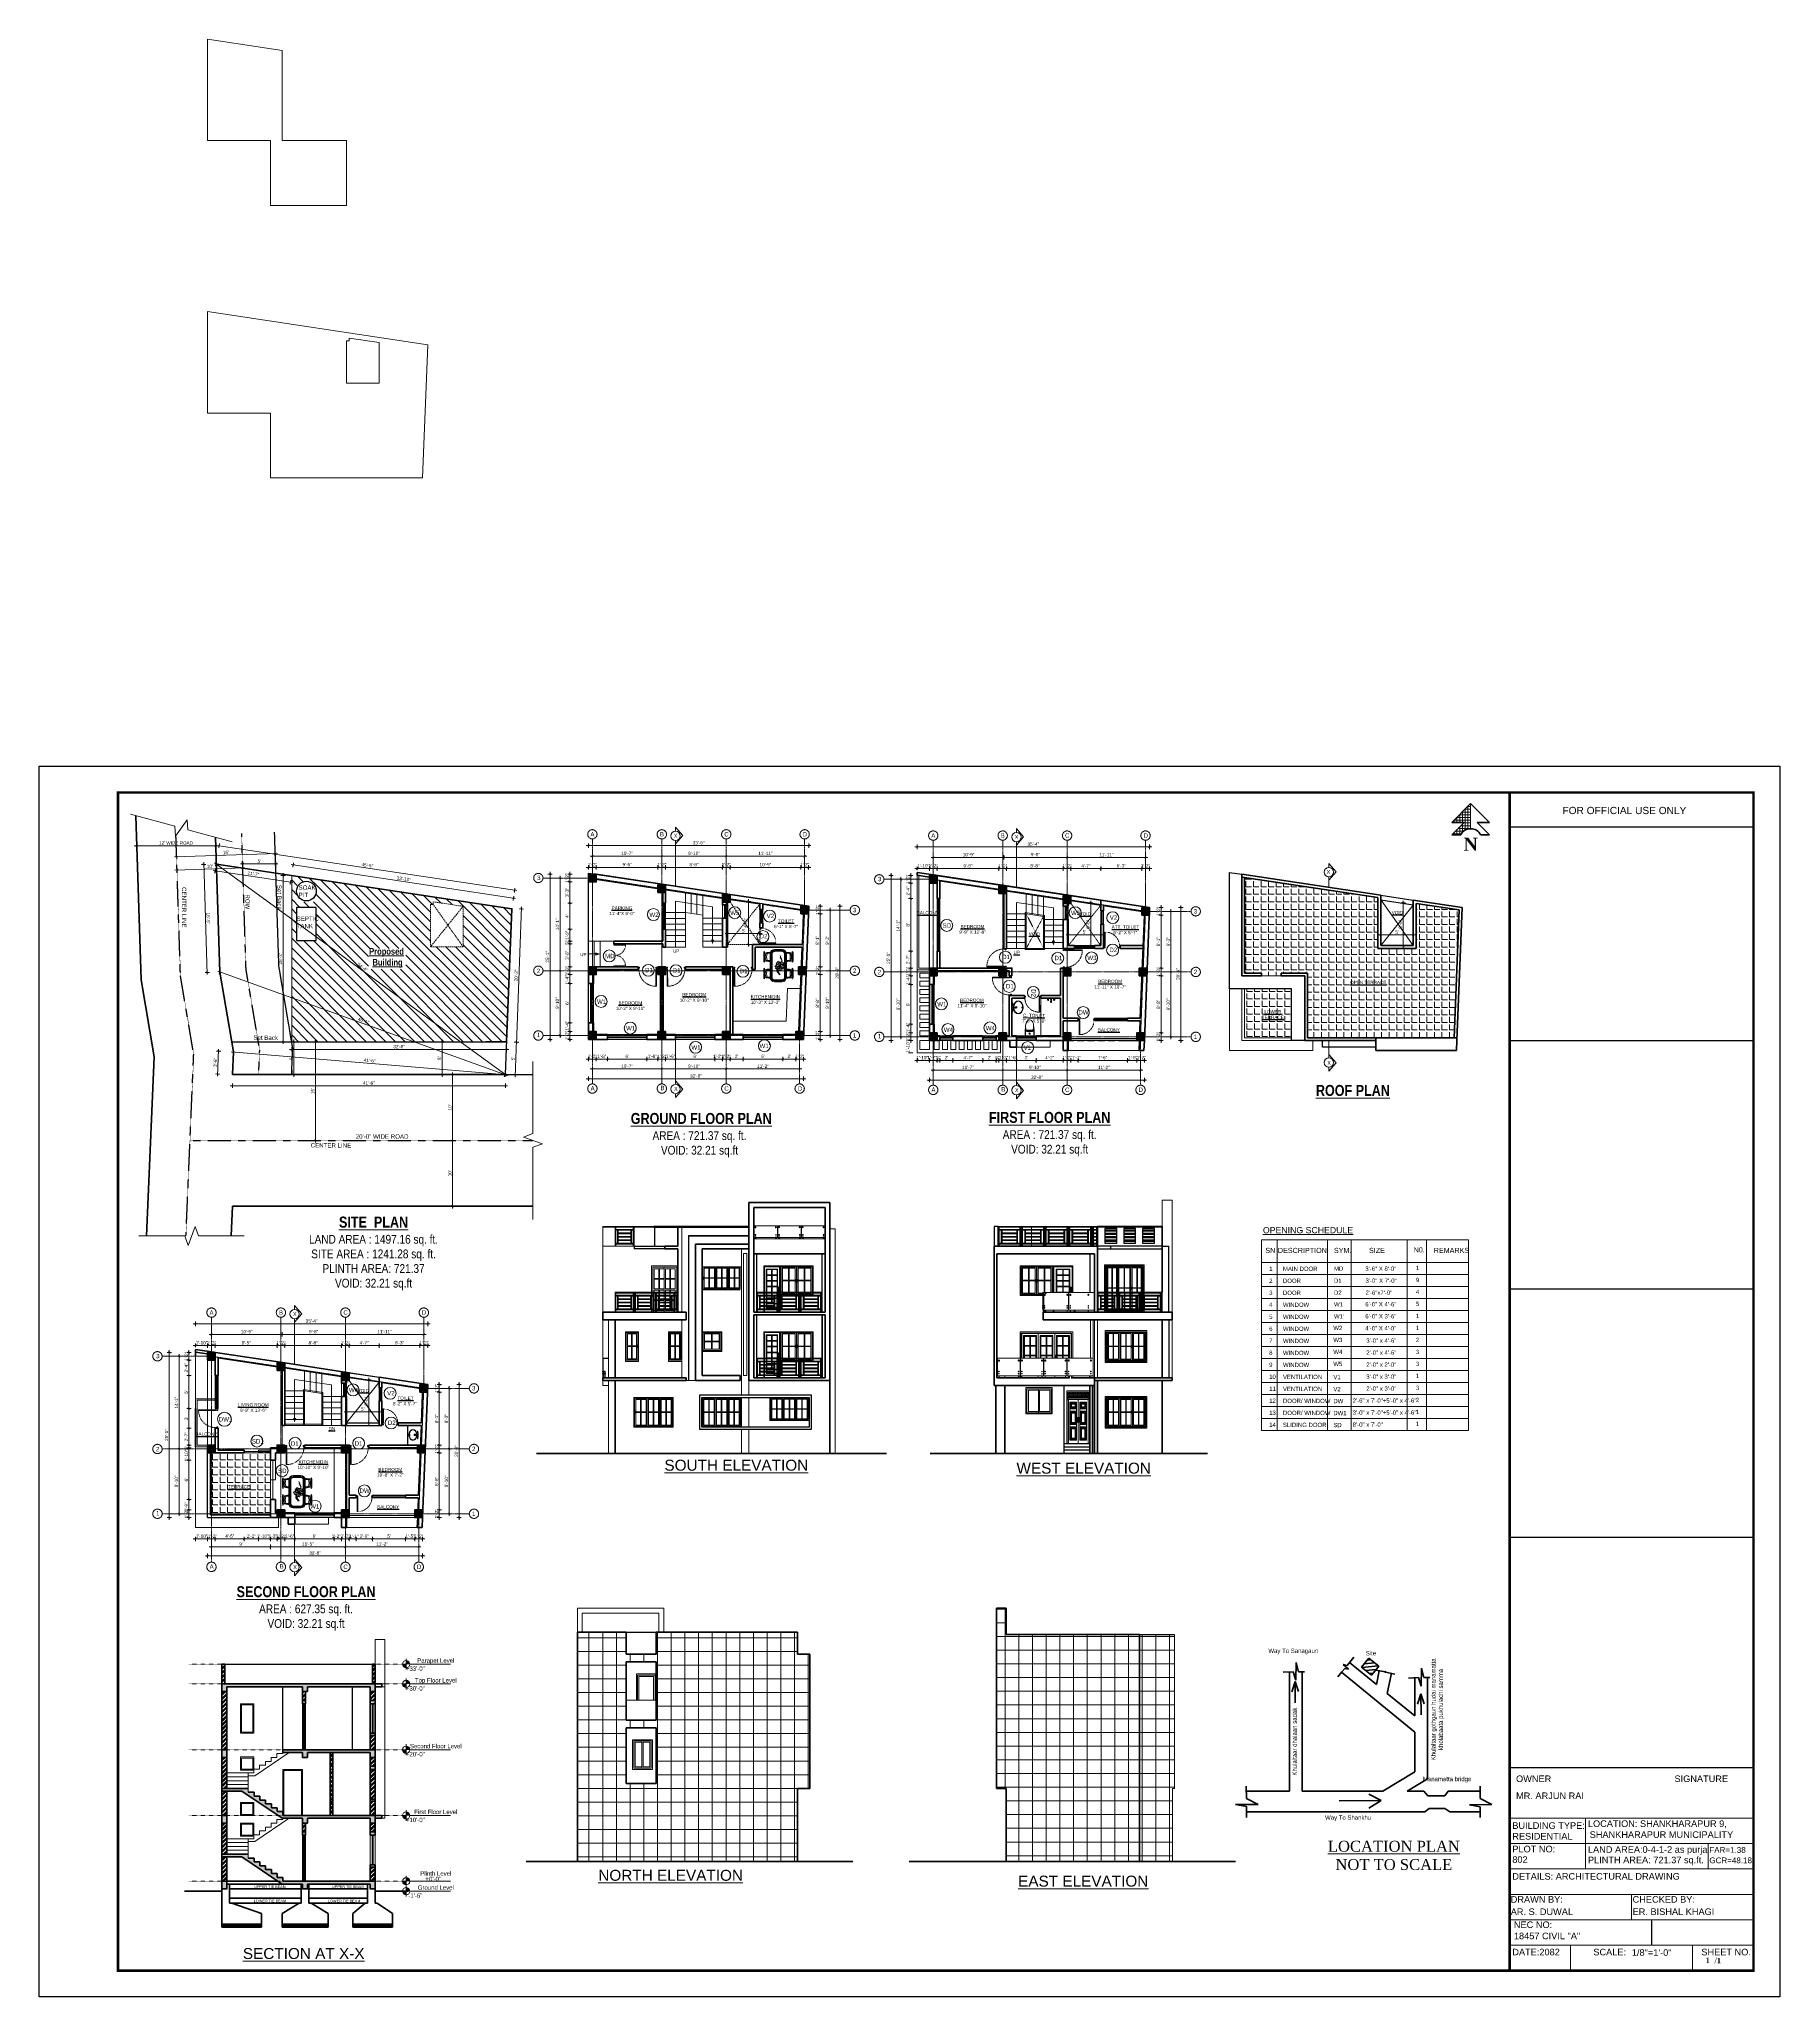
# Model space of a CAD drawing. Header units: inches. Extents: x 136316 to 139491, y -21083 to -17511.
import ezdxf

# ---------------------------------------------------------------- set-up
doc = ezdxf.new("R2010")
doc.units = ezdxf.units.IN
doc.header["$LTSCALE"] = 0.5
doc.header["$MEASUREMENT"] = 0
doc.header["$PDMODE"] = 66
doc.linetypes.add('CENTER', pattern=[2, 1.25, -0.25, 0.25, -0.25])
doc.linetypes.add('HIDDEN', pattern=[0.375, 0.25, -0.125])
for name, color, linetype in [('A-Hatch', 7, 'Continuous'), ('A-Wall', 7, 'Continuous'), ('furniture', 31, 'Continuous')]:
    doc.layers.add(name, color=color, linetype=linetype)
for name, color, linetype, lineweight in [('annotate', 7, 'Continuous', 9), ('Annotate-Bold.w', 187, 'Continuous', 18), ('Annotate-Lite.w', 177, 'Continuous', 9), ('Annotations-Bold.w', 177, 'Continuous', 13), ('C-COLUMN', 1, 'Continuous', 50), ('DIM', 4, 'Continuous', 5), ('DIM 1-100', 4, 'Continuous', 13), ('Door-Window', 47, 'Continuous', 15), ('Door-Window.w', 4, 'Continuous', 15), ('F-FURNITURE', 30, 'Continuous', 13), ('Fittings', 9, 'Continuous', 5), ('Fixture-Fittings.w', 9, 'Continuous', 9), ('HACTH', 253, 'Continuous', 9), ('hatch', 9, 'Continuous', 5), ('PARAPET', 50, 'Continuous', 13), ('stair', 132, 'Continuous', 13), ('Staircase', 6, 'Continuous', 18), ('TEXT', 220, 'Continuous', 9), ('Text 0.200', 122, 'Continuous', 20), ('Text-100.w', 254, 'Continuous', 9), ('TEXTLAYER', 7, 'Continuous', 18), ('Toilet', 7, 'Continuous', 25), ('wall', 1, 'Continuous', 40), ('wall light', 6, 'Continuous', 25), ('window', 4, 'Continuous', 13)]:
    doc.layers.add(name, color=color, linetype=linetype, lineweight=lineweight)
doc.styles.add('ARAIL', font='ARIALN.TTF')
doc.styles.add('arial', font='arial.ttf')
doc.styles.add('arial.', font='arial.ttf')
doc.styles.add('DIM', font='arial.ttf', dxfattribs={"width": 0.8})
doc.styles.add('gaurav', font='arial.ttf')
doc.styles.add('ordinary', font='arial.ttf')
doc.styles.get("Standard").update_dxf_attribs({"font": 'arial.ttf'})
doc.styles.add('titles', font='arial.ttf')
doc.dimstyles.new('1 by 96', dxfattribs={"dimtxt": 6, "dimasz": 4, "dimexe": 4, "dimexo": 4, "dimgap": 2, "dimtad": 1, "dimdec": 0, "dimzin": 0, "dimdsep": 46, "dimlunit": 4, "dimtxsty": 'Standard', "dimblk": 'ARCHTICK', "dimcen": 0, "dimdle": 4, "dimadec": 0, "dimazin": 0, "dimtfac": 1, "dimtdec": 0, "dimtix": 1, "dimtofl": 0, "dimtmove": 1, "dimatfit": 3, "dimldrblk": 'ARCHTICK', "dimfxl": 4, "dimfxlon": 1, "dimtolj": 1, "dimtzin": 0, "dimlwd": -1, "dimlwe": -1, "dimarcsym": 0})
pattern_1 = [(90, (-482821.87, 459549.91), (-25, 0), []), (180, (-482821.87, 459549.91), (-4e-15, -25), [])]

# ---------------------------------------------------------------- blocks, each defined once
blk = doc.blocks.new('_ArchTick')
at = {"color": 0, "linetype": 'ByBlock', "const_width": 0.15}
blk.add_lwpolyline([(-0.5, -0.5), (0.5, 0.5)], dxfattribs=at)
blk = doc.blocks.new('*D27')
at = {"layer": 'Defpoints', "color": 0, "transparency": 16777216}
for p in [(136820.5, -19340.2), (136820.5, -19340.2), (136820.5, -19520.2)]:
    blk.add_point(p, dxfattribs=at)
at = {"layer": 'DIM 1-100', "color": 0, "transparency": 16777216}
for p, q in [((136820.5, -19524.2), (136820.5, -19336.2)), ((136820.5, -19340.2), (136824.5, -19340.2)), ((136820.5, -19520.2), (136824.5, -19520.2))]:
    blk.add_line(p, q, dxfattribs=at)
at = {"layer": 'DIM 1-100', "color": 0, "transparency": 16777216, "xscale": 4, "yscale": 4, "zscale": 4}
for p, rotation in [((136820.5, -19340.2), 90), ((136820.5, -19520.2), 270)]:
    blk.add_blockref('_ArchTick', p, dxfattribs=dict(at, rotation=rotation))
at = {"layer": 'DIM 1-100', "color": 0, "transparency": 16777216, "insert": (136815.5, -19430.2), "char_height": 6, "attachment_point": 5, "rotation": 90}
blk.add_mtext("\\A1;15'", dxfattribs=at)
blk = doc.blocks.new('*D28')
at = {"layer": 'Defpoints', "color": 0, "transparency": 16777216}
for p in [(136777, -19036.8), (137178.7, -19097.5), (137181.6, -19078.3)]:
    blk.add_point(p, dxfattribs=at)
at = {"layer": 'DIM 1-100', "color": 0, "transparency": 16777216}
for p, q in [((136775.9, -19017.1), (137185.5, -19078.9)), ((136779.3, -19021.6), (136780.5, -19013.7)), ((137181, -19082.3), (137182.1, -19074.4))]:
    blk.add_line(p, q, dxfattribs=at)
at = {"layer": 'DIM 1-100', "color": 0, "transparency": 16777216, "xscale": 4, "yscale": 4, "zscale": 4}
for p, rotation in [((136779.9, -19017.7), 171.414130390062), ((137181.6, -19078.3), 351.414130390062)]:
    blk.add_blockref('_ArchTick', p, dxfattribs=dict(at, rotation=rotation))
at = {"layer": 'DIM 1-100', "color": 0, "transparency": 16777216, "insert": (136981.5, -19043), "char_height": 6, "attachment_point": 5, "rotation": 351.4141}
blk.add_mtext('\\A1;33\'-10"', dxfattribs=at)
blk = doc.blocks.new('*D29')
at = {"layer": 'Defpoints', "color": 0, "transparency": 16777216}
for p in [(137178.2, -19097.4), (137169.1, -19340.2), (137187, -19340.9)]:
    blk.add_point(p, dxfattribs=at)
at = {"layer": 'DIM 1-100', "color": 0, "transparency": 16777216}
for p, q in [((137196.3, -19094.1), (137186.9, -19344.9)), ((137192.1, -19097.9), (137200.1, -19098.2)), ((137183, -19340.7), (137191, -19341))]:
    blk.add_line(p, q, dxfattribs=at)
at = {"layer": 'DIM 1-100', "color": 0, "transparency": 16777216, "xscale": 4, "yscale": 4, "zscale": 4}
for p, rotation in [((137196.1, -19098.1), 87.85303918840044), ((137187, -19340.9), 267.8530391884004)]:
    blk.add_blockref('_ArchTick', p, dxfattribs=dict(at, rotation=rotation))
at = {"layer": 'DIM 1-100', "color": 0, "transparency": 16777216, "insert": (137186.5, -19219.3), "char_height": 6, "attachment_point": 5, "rotation": 87.853}
blk.add_mtext('\\A1;20\'-3"', dxfattribs=at)
blk = doc.blocks.new('*D30')
at = {"layer": 'Defpoints', "color": 0, "transparency": 16777216}
for p in [(137169.1, -19340.2), (137166.7, -19400.2), (137184.6, -19400.9)]:
    blk.add_point(p, dxfattribs=at)
at = {"layer": 'DIM 1-100', "color": 0, "transparency": 16777216}
for p, q in [((137183, -19340.8), (137191, -19341.1)), ((137187.2, -19336.9), (137184.5, -19404.9)), ((137180.7, -19400.8), (137188.6, -19401.1))]:
    blk.add_line(p, q, dxfattribs=at)
at = {"layer": 'DIM 1-100', "color": 0, "transparency": 16777216, "xscale": 4, "yscale": 4, "zscale": 4}
for p, rotation in [((137187, -19340.9), 87.74153812700648), ((137184.6, -19400.9), 267.7415381270065)]:
    blk.add_blockref('_ArchTick', p, dxfattribs=dict(at, rotation=rotation))
at = {"layer": 'DIM 1-100', "color": 0, "transparency": 16777216, "insert": (137180.8, -19370.7), "char_height": 6, "attachment_point": 5, "rotation": 87.7415}
blk.add_mtext("\\A1;5'", dxfattribs=at)
blk = doc.blocks.new('*D20')
at = {"layer": 'Defpoints', "color": 0, "transparency": 16777216}
for p in [(136668.8, -19400.2), (136668.8, -19420.4), (137166.7, -19400.2)]:
    blk.add_point(p, dxfattribs=at)
at = {"layer": 'DIM 1-100', "color": 0, "transparency": 16777216}
for p, q in [((137170.7, -19420.4), (136664.8, -19420.4)), ((136668.8, -19416.4), (136668.8, -19424.4)), ((137166.7, -19416.4), (137166.7, -19424.4))]:
    blk.add_line(p, q, dxfattribs=at)
at = {"layer": 'DIM 1-100', "color": 0, "transparency": 16777216, "xscale": 4, "yscale": 4, "zscale": 4, "rotation": 180}
blk.add_blockref('_ArchTick', (136668.8, -19420.4), dxfattribs=at)
at = {"layer": 'DIM 1-100', "color": 0, "transparency": 16777216, "xscale": 4, "yscale": 4, "zscale": 4}
blk.add_blockref('_ArchTick', (137166.7, -19420.4), dxfattribs=at)
at = {"layer": 'DIM 1-100', "color": 0, "transparency": 16777216, "insert": (136917.8, -19415.3), "char_height": 6, "attachment_point": 5}
blk.add_mtext('\\A1;41\'-6"', dxfattribs=at)
blk = doc.blocks.new('*D21')
at = {"layer": 'Defpoints', "color": 0, "transparency": 16777216}
for p in [(136616.6, -19016.8), (136639.6, -19016.1), (136646, -19213)]:
    blk.add_point(p, dxfattribs=at)
at = {"layer": 'DIM 1-100', "color": 0, "transparency": 16777216}
for p, q in [((136620.6, -19016.7), (136612.6, -19016.9)), ((136623.1, -19217.7), (136616.5, -19012.8)), ((136627, -19213.6), (136619, -19213.8))]:
    blk.add_line(p, q, dxfattribs=at)
at = {"layer": 'DIM 1-100', "color": 0, "transparency": 16777216, "xscale": 4, "yscale": 4, "zscale": 4}
for p, rotation in [((136616.6, -19016.8), 91.85387001634679), ((136623, -19213.7), 271.8538700163468)]:
    blk.add_blockref('_ArchTick', p, dxfattribs=dict(at, rotation=rotation))
at = {"layer": 'DIM 1-100', "color": 0, "transparency": 16777216, "insert": (136624.8, -19115.1), "char_height": 6, "attachment_point": 5, "rotation": 271.8539}
blk.add_mtext('\\A1;16\'-5"', dxfattribs=at)
blk = doc.blocks.new('*D22')
at = {"layer": 'Defpoints', "color": 0, "transparency": 16777216}
for p in [(136639.6, -19016.1), (137166.7, -19400.2), (137166.7, -19400.2)]:
    blk.add_point(p, dxfattribs=at)
at = {"layer": 'DIM 1-100', "color": 0, "transparency": 16777216}
for p, q in [((136636.4, -19013.7), (137170, -19402.6)), ((136639.6, -19016.1), (136637.2, -19019.3)), ((137166.7, -19400.2), (137164.4, -19403.5))]:
    blk.add_line(p, q, dxfattribs=at)
at = {"layer": 'DIM 1-100', "color": 0, "transparency": 16777216, "xscale": 4, "yscale": 4, "zscale": 4}
for p, rotation in [((136639.6, -19016.1), 143.9167909663279), ((137166.7, -19400.2), 323.9167909663279)]:
    blk.add_blockref('_ArchTick', p, dxfattribs=dict(at, rotation=rotation))
at = {"layer": 'DIM 1-100', "color": 0, "transparency": 16777216, "insert": (136906.1, -19204.1), "char_height": 6, "attachment_point": 5, "rotation": 323.9168}
blk.add_mtext('\\A1;54\'-4"', dxfattribs=at)
blk = doc.blocks.new('*D31')
at = {"layer": 'Defpoints', "color": 0, "transparency": 16777216}
for p in [(136777, -19340.2), (136781.1, -19340.2), (136777, -19400.2)]:
    blk.add_point(p, dxfattribs=at)
at = {"layer": 'DIM 1-100', "color": 0, "transparency": 16777216}
for p, q in [((136781, -19340.2), (136785.1, -19340.2)), ((136781.1, -19404.2), (136781.1, -19336.2)), ((136781, -19400.2), (136785.1, -19400.2))]:
    blk.add_line(p, q, dxfattribs=at)
at = {"layer": 'DIM 1-100', "color": 0, "transparency": 16777216, "xscale": 4, "yscale": 4, "zscale": 4}
for p, rotation in [((136781.1, -19340.2), 90), ((136781.1, -19400.2), 270)]:
    blk.add_blockref('_ArchTick', p, dxfattribs=dict(at, rotation=rotation))
at = {"layer": 'DIM 1-100', "color": 0, "transparency": 16777216, "insert": (136776.1, -19370.2), "char_height": 6, "attachment_point": 5, "rotation": 90}
blk.add_mtext("\\A1;5'", dxfattribs=at)
blk = doc.blocks.new('*D23')
at = {"layer": 'Defpoints', "color": 0, "transparency": 16777216}
for p in [(137070.6, -19520.2), (137070.6, -19520.2), (137070.6, -19640.2)]:
    blk.add_point(p, dxfattribs=at)
at = {"layer": 'DIM 1-100', "color": 0, "transparency": 16777216}
for p, q in [((137070.6, -19644.2), (137070.6, -19516.2)), ((137070.6, -19520.2), (137074.6, -19520.2)), ((137070.6, -19640.2), (137074.6, -19640.2))]:
    blk.add_line(p, q, dxfattribs=at)
at = {"layer": 'DIM 1-100', "color": 0, "transparency": 16777216, "xscale": 4, "yscale": 4, "zscale": 4}
for p, rotation in [((137070.6, -19520.2), 90), ((137070.6, -19640.2), 270)]:
    blk.add_blockref('_ArchTick', p, dxfattribs=dict(at, rotation=rotation))
at = {"layer": 'DIM 1-100', "color": 0, "transparency": 16777216, "insert": (137065.5, -19580.2), "char_height": 6, "attachment_point": 5, "rotation": 90}
blk.add_mtext("\\A1;10'", dxfattribs=at)
blk = doc.blocks.new('*D32')
at = {"layer": 'Defpoints', "color": 0, "transparency": 16777216}
for p in [(137051.7, -19400.2), (137070.6, -19400.2), (137070.6, -19520.2)]:
    blk.add_point(p, dxfattribs=at)
at = {"layer": 'DIM 1-100', "color": 0, "transparency": 16777216}
for p, q in [((137066.6, -19400.2), (137074.6, -19400.2)), ((137070.6, -19524.2), (137070.6, -19396.2)), ((137070.6, -19520.2), (137074.6, -19520.2))]:
    blk.add_line(p, q, dxfattribs=at)
at = {"layer": 'DIM 1-100', "color": 0, "transparency": 16777216, "xscale": 4, "yscale": 4, "zscale": 4}
for p, rotation in [((137070.6, -19400.2), 90), ((137070.6, -19520.2), 270)]:
    blk.add_blockref('_ArchTick', p, dxfattribs=dict(at, rotation=rotation))
at = {"layer": 'DIM 1-100', "color": 0, "transparency": 16777216, "insert": (137065.5, -19460.2), "char_height": 6, "attachment_point": 5, "rotation": 90}
blk.add_mtext("\\A1;10'", dxfattribs=at)
blk = doc.blocks.new('*D33')
at = {"layer": 'Defpoints', "color": 0, "transparency": 16777216}
for p in [(137030.8, -19340.2), (137051.7, -19340.2), (137051.7, -19400.2)]:
    blk.add_point(p, dxfattribs=at)
at = {"layer": 'DIM 1-100', "color": 0, "transparency": 16777216}
for p, q in [((137047.7, -19340.2), (137055.7, -19340.2)), ((137051.7, -19404.2), (137051.7, -19336.2)), ((137051.7, -19400.2), (137055.7, -19400.2))]:
    blk.add_line(p, q, dxfattribs=at)
at = {"layer": 'DIM 1-100', "color": 0, "transparency": 16777216, "xscale": 4, "yscale": 4, "zscale": 4}
for p, rotation in [((137051.7, -19340.2), 90), ((137051.7, -19400.2), 270)]:
    blk.add_blockref('_ArchTick', p, dxfattribs=dict(at, rotation=rotation))
at = {"layer": 'DIM 1-100', "color": 0, "transparency": 16777216, "insert": (137046.6, -19370.2), "char_height": 6, "attachment_point": 5, "rotation": 90}
blk.add_mtext("\\A1;5'", dxfattribs=at)
blk = doc.blocks.new('*D24')
at = {"layer": 'Defpoints', "color": 0, "transparency": 16777216}
for p in [(136643.7, -19357.5), (136670.6, -19358.6), (136668.8, -19400.2)]:
    blk.add_point(p, dxfattribs=at)
at = {"layer": 'DIM 1-100', "color": 0, "transparency": 16777216}
for p, q in [((136641.7, -19403.1), (136643.8, -19353.5)), ((136647.7, -19357.6), (136639.7, -19357.3)), ((136645.9, -19399.2), (136637.9, -19398.9))]:
    blk.add_line(p, q, dxfattribs=at)
at = {"layer": 'DIM 1-100', "color": 0, "transparency": 16777216, "xscale": 4, "yscale": 4, "zscale": 4}
for p, rotation in [((136643.7, -19357.5), 87.56256822844671), ((136641.9, -19399.1), 267.5625682284467)]:
    blk.add_blockref('_ArchTick', p, dxfattribs=dict(at, rotation=rotation))
at = {"layer": 'DIM 1-100', "color": 0, "transparency": 16777216, "insert": (136637.7, -19378), "char_height": 6, "attachment_point": 5, "rotation": 87.5626}
blk.add_mtext('\\A1;3\'-6"', dxfattribs=at)
blk = doc.blocks.new('*D34')
at = {"layer": 'Defpoints', "color": 0, "transparency": 16777216}
for p in [(136777, -19340.2), (136777, -19354.2), (137169.1, -19340.2)]:
    blk.add_point(p, dxfattribs=at)
at = {"layer": 'DIM 1-100', "color": 0, "transparency": 16777216}
for p, q in [((137173.1, -19354.2), (136773, -19354.2)), ((136777, -19350.2), (136777, -19358.2)), ((137169.1, -19350.2), (137169.1, -19358.2))]:
    blk.add_line(p, q, dxfattribs=at)
at = {"layer": 'DIM 1-100', "color": 0, "transparency": 16777216, "xscale": 4, "yscale": 4, "zscale": 4, "rotation": 180}
blk.add_blockref('_ArchTick', (136777, -19354.2), dxfattribs=at)
at = {"layer": 'DIM 1-100', "color": 0, "transparency": 16777216, "xscale": 4, "yscale": 4, "zscale": 4}
blk.add_blockref('_ArchTick', (137169.1, -19354.2), dxfattribs=at)
at = {"layer": 'DIM 1-100', "color": 0, "transparency": 16777216, "insert": (136973, -19349.1), "char_height": 6, "attachment_point": 5}
blk.add_mtext('\\A1;32\'-8"', dxfattribs=at)
blk = doc.blocks.new('*D35')
at = {"layer": 'Defpoints', "color": 0, "transparency": 16777216}
for p in [(136761.5, -19036.8), (136777, -19036.8), (136777, -19340.2)]:
    blk.add_point(p, dxfattribs=at)
at = {"layer": 'DIM 1-100', "color": 0, "transparency": 16777216}
for p, q in [((136761.5, -19344.2), (136761.5, -19032.8)), ((136765.5, -19036.8), (136757.5, -19036.8)), ((136765.5, -19340.2), (136757.5, -19340.2))]:
    blk.add_line(p, q, dxfattribs=at)
at = {"layer": 'DIM 1-100', "color": 0, "transparency": 16777216, "xscale": 4, "yscale": 4, "zscale": 4}
for p, rotation in [((136761.5, -19036.8), 90), ((136761.5, -19340.2), 270)]:
    blk.add_blockref('_ArchTick', p, dxfattribs=dict(at, rotation=rotation))
at = {"layer": 'DIM 1-100', "color": 0, "transparency": 16777216, "insert": (136756.5, -19188.5), "char_height": 6, "attachment_point": 5, "rotation": 90}
blk.add_mtext('\\A1;25\'-3"', dxfattribs=at)
blk = doc.blocks.new('*D36')
at = {"layer": 'Defpoints', "color": 0, "transparency": 16777216}
for p in [(136567.1, -19003), (136748.2, -19032.5), (136568.3, -19038.3)]:
    blk.add_point(p, dxfattribs=at)
at = {"layer": 'DIM 1-100', "color": 0, "transparency": 16777216}
for p, q in [((136751, -18997), (136563.1, -19003.1)), ((136567.3, -19007), (136567, -18999)), ((136747.2, -19001.2), (136746.9, -18993.2))]:
    blk.add_line(p, q, dxfattribs=at)
at = {"layer": 'DIM 1-100', "color": 0, "transparency": 16777216, "xscale": 4, "yscale": 4, "zscale": 4}
for p, rotation in [((136747, -18997.2), 1.853870016430408), ((136567.1, -19003), 181.8538700164304)]:
    blk.add_blockref('_ArchTick', p, dxfattribs=dict(at, rotation=rotation))
at = {"layer": 'DIM 1-100', "color": 0, "transparency": 16777216, "insert": (136656.9, -18995), "char_height": 6, "attachment_point": 5, "rotation": 1.8539}
blk.add_mtext("\\A1;15'", dxfattribs=at)
blk = doc.blocks.new('*D37')
at = {"layer": 'Defpoints', "color": 0, "transparency": 16777216}
for p in [(136567.9, -19027.2), (136567.9, -19027.2), (136687.8, -19023.3)]:
    blk.add_point(p, dxfattribs=at)
at = {"layer": 'DIM 1-100', "color": 0, "transparency": 16777216}
for p, q in [((136691.8, -19023.2), (136563.9, -19027.4)), ((136567.9, -19027.2), (136567.8, -19023.2)), ((136687.8, -19023.3), (136687.7, -19019.4))]:
    blk.add_line(p, q, dxfattribs=at)
at = {"layer": 'DIM 1-100', "color": 0, "transparency": 16777216, "xscale": 4, "yscale": 4, "zscale": 4}
for p, rotation in [((136567.9, -19027.2), 181.8538700164131), ((136687.8, -19023.3), 1.853870016413142)]:
    blk.add_blockref('_ArchTick', p, dxfattribs=dict(at, rotation=rotation))
at = {"layer": 'DIM 1-100', "color": 0, "transparency": 16777216, "insert": (136627.7, -19020.2), "char_height": 6, "attachment_point": 5, "rotation": 1.8539}
blk.add_mtext("\\A1;10'", dxfattribs=at)
blk = doc.blocks.new('*D38')
at = {"layer": 'Defpoints', "color": 0, "transparency": 16777216}
for p in [(136687.8, -19023.3), (136747.9, -19015.8), (136747.9, -19023.3)]:
    blk.add_point(p, dxfattribs=at)
at = {"layer": 'DIM 1-100', "color": 0, "transparency": 16777216}
for p, q in [((136683.8, -19015.8), (136751.9, -19015.8)), ((136687.8, -19019.3), (136687.8, -19011.8)), ((136747.9, -19019.3), (136747.9, -19011.8))]:
    blk.add_line(p, q, dxfattribs=at)
at = {"layer": 'DIM 1-100', "color": 0, "transparency": 16777216, "xscale": 4, "yscale": 4, "zscale": 4, "rotation": 180}
blk.add_blockref('_ArchTick', (136687.8, -19015.8), dxfattribs=at)
at = {"layer": 'DIM 1-100', "color": 0, "transparency": 16777216, "xscale": 4, "yscale": 4, "zscale": 4}
blk.add_blockref('_ArchTick', (136747.9, -19015.8), dxfattribs=at)
at = {"layer": 'DIM 1-100', "color": 0, "transparency": 16777216, "insert": (136717.9, -19010.8), "char_height": 6, "attachment_point": 5}
blk.add_mtext("\\A1;5'", dxfattribs=at)
blk = doc.blocks.new('*D39')
at = {"layer": 'Defpoints', "color": 0, "transparency": 16777216}
for p in [(136493.9, -18967.1), (136493.9, -18982.7), (136638, -18967.1)]:
    blk.add_point(p, dxfattribs=at)
at = {"layer": 'DIM 1-100', "color": 0, "transparency": 16777216}
for p, q in [((136642, -18982.7), (136489.9, -18982.7)), ((136493.9, -18978.7), (136493.9, -18986.7)), ((136638, -18978.7), (136638, -18986.7))]:
    blk.add_line(p, q, dxfattribs=at)
at = {"layer": 'DIM 1-100', "color": 0, "transparency": 16777216, "xscale": 4, "yscale": 4, "zscale": 4, "rotation": 180}
blk.add_blockref('_ArchTick', (136493.9, -18982.7), dxfattribs=at)
at = {"layer": 'DIM 1-100', "color": 0, "transparency": 16777216, "xscale": 4, "yscale": 4, "zscale": 4}
blk.add_blockref('_ArchTick', (136638, -18982.7), dxfattribs=at)
at = {"layer": 'DIM 1-100', "color": 0, "transparency": 16777216, "insert": (136566, -18977.6), "char_height": 6, "attachment_point": 5}
blk.add_mtext("\\A1;12' WIDE ROAD", dxfattribs=at)
blk = doc.blocks.new('*D25')
at = {"layer": 'Defpoints', "color": 0, "transparency": 16777216}
for p in [(136646, -19213), (137166.7, -19400.2), (137166.7, -19400.2)]:
    blk.add_point(p, dxfattribs=at)
at = {"layer": 'DIM 1-100', "color": 0, "transparency": 16777216}
for p, q in [((136642.2, -19211.6), (137170.5, -19401.6)), ((136646, -19213), (136644.6, -19216.7)), ((137166.7, -19400.2), (137165.4, -19404))]:
    blk.add_line(p, q, dxfattribs=at)
at = {"layer": 'DIM 1-100', "color": 0, "transparency": 16777216, "xscale": 4, "yscale": 4, "zscale": 4}
for p, rotation in [((136646, -19213), 160.2230065523445), ((137166.7, -19400.2), 340.2230065523445)]:
    blk.add_blockref('_ArchTick', p, dxfattribs=dict(at, rotation=rotation))
at = {"layer": 'DIM 1-100', "color": 0, "transparency": 16777216, "insert": (136908.1, -19301.8), "char_height": 6, "attachment_point": 5, "rotation": 340.223}
blk.add_mtext('\\A1;46\'-1"', dxfattribs=at)
blk = doc.blocks.new('*D26')
at = {"layer": 'Defpoints', "color": 0, "transparency": 16777216}
for p in [(136670.6, -19358.6), (136670.6, -19358.6), (137166.7, -19400.2)]:
    blk.add_point(p, dxfattribs=at)
at = {"layer": 'DIM 1-100', "color": 0, "transparency": 16777216}
for p, q in [((137170.7, -19400.6), (136666.6, -19358.3)), ((136670.6, -19358.6), (136670.2, -19362.6)), ((137166.7, -19400.2), (137166.4, -19404.2))]:
    blk.add_line(p, q, dxfattribs=at)
at = {"layer": 'DIM 1-100', "color": 0, "transparency": 16777216, "xscale": 4, "yscale": 4, "zscale": 4}
for p, rotation in [((136670.6, -19358.6), 175.2047721847945), ((137166.7, -19400.2), 355.2047721847945)]:
    blk.add_blockref('_ArchTick', p, dxfattribs=dict(at, rotation=rotation))
at = {"layer": 'DIM 1-100', "color": 0, "transparency": 16777216, "insert": (136919.1, -19374.4), "char_height": 6, "attachment_point": 5, "rotation": 355.2048}
blk.add_mtext('\\A1;41\'-6"', dxfattribs=at)
blk = doc.blocks.new('*D40')
at = {"layer": 'Defpoints', "color": 0, "transparency": 16777216}
for p in [(136644.7, -18982.5), (136639.6, -19016.1), (137178.7, -19097.5)]:
    blk.add_point(p, dxfattribs=at)
at = {"layer": 'DIM 1-100', "color": 0, "transparency": 16777216}
for p, q in [((137187.7, -19064.4), (136640.7, -18981.9)), ((136644.1, -18986.4), (136645.3, -18978.5)), ((137183.1, -19067.8), (137184.3, -19059.9))]:
    blk.add_line(p, q, dxfattribs=at)
at = {"layer": 'DIM 1-100', "color": 0, "transparency": 16777216, "xscale": 4, "yscale": 4, "zscale": 4}
for p, rotation in [((136644.7, -18982.5), 171.414130390043), ((137183.7, -19063.8), 351.4141303900431)]:
    blk.add_blockref('_ArchTick', p, dxfattribs=dict(at, rotation=rotation))
at = {"layer": 'DIM 1-100', "color": 0, "transparency": 16777216, "insert": (136915, -19018.2), "char_height": 6, "attachment_point": 5, "rotation": 351.4141}
blk.add_mtext('\\A1;45\'-5"', dxfattribs=at)
blk = doc.blocks.new('FDFDRE')
at = {"ltscale": 3}
for p, q in [((165701.1, -58637.8), (165701.1, -58641.5)), ((165704.8, -58637.8), (165701.1, -58637.8)), ((165701.1, -58641.5), (165703.6, -58641.5)), ((165703.6, -58641.5), (165703.5, -58672.6)), ((165704.8, -58639.7), (165703.6, -58639.7)), ((165703.6, -58639.7), (165703.6, -58641.5)), ((165703.6, -58641.5), (165704.8, -58641.5)), ((165704.8, -58639.7), (165704.8, -58637.8)), ((165704.8, -58641.5), (165704.8, -58672.7)), ((165767, -58639.7), (165767, -58637.8)), ((165767, -58637.8), (165770.6, -58637.8)), ((165767, -58639.7), (165768.2, -58639.7)), ((165767, -58641.5), (165767, -58672.7)), ((165768.2, -58641.5), (165767, -58641.5)), ((165768.2, -58639.7), (165768.2, -58641.5)), ((165770.7, -58641.5), (165768.2, -58641.5)), ((165768.2, -58641.5), (165768.2, -58672.6)), ((165770.6, -58637.8), (165770.7, -58641.5)), ((165703.5, -58672.6), (165704.8, -58672.7)), ((165768.2, -58672.6), (165767, -58672.7))]:
    blk.add_line(p, q, dxfattribs=at)
at = {"layer": 'Door-Window.w', "color": 9, "linetype": 'HIDDEN', "lineweight": 18}
for centre, start, end in [((165704.8, -58641.5), 269.96183, 3.38353), ((165767, -58641.5), 176.61647, 270.03817)]:
    blk.add_arc(centre, 31.2, start, end, dxfattribs=at)
blk = doc.blocks.new('3-0')
at = {"ltscale": 3}
for p, q in [((11063, 10097.7), (11066, 10099.9)), ((11063, 10097.7), (11064.5, 10095.7)), ((11066, 10096.8), (11064.5, 10095.7)), ((11065.3, 10097.8), (11066.7, 10098.9)), ((11066, 10096.8), (11065.3, 10097.8)), ((11066, 10099.9), (11066.7, 10098.9)), ((11084.8, 10072), (11086.2, 10073.2)), ((11085.5, 10074.1), (11110.3, 10093)), ((11086.2, 10073.2), (11085.5, 10074.1)), ((11086.2, 10073.2), (11111, 10092)), ((11087.7, 10071.2), (11086.2, 10073.2)), ((11111, 10092), (11110.3, 10093)), ((11084, 10073), (11082.6, 10071.9)), ((11082.6, 10071.9), (11084.8, 10069)), ((11084, 10073), (11084.8, 10072)), ((11084.8, 10069), (11087.7, 10071.2))]:
    blk.add_line(p, q, dxfattribs=at)
at = {"layer": 'Door-Window.w', "color": 9, "linetype": 'HIDDEN', "lineweight": 18}
blk.add_arc((11085.5, 10074.1), 31.2, 37.1906, 127.1465, dxfattribs=at)
blk = doc.blocks.new('*D82')
at = {"layer": 'Defpoints', "color": 0, "transparency": 16777216}
for p in [(137318.4, -19034.5), (137332.4, -19022.1), (137332.4, -19034.5)]:
    blk.add_point(p, dxfattribs=at)
at = {"layer": 'DIM 1-100', "color": 0, "transparency": 16777216}
for p, q in [((137314.4, -19022.1), (137336.4, -19022.1)), ((137318.4, -19026.1), (137318.4, -19018.1)), ((137332.4, -19026.1), (137332.4, -19018.1))]:
    blk.add_line(p, q, dxfattribs=at)
at = {"layer": 'DIM 1-100', "color": 0, "transparency": 16777216, "xscale": 4, "yscale": 4, "zscale": 4, "rotation": 180}
blk.add_blockref('_ArchTick', (137318.4, -19022.1), dxfattribs=at)
at = {"layer": 'DIM 1-100', "color": 0, "transparency": 16777216, "xscale": 4, "yscale": 4, "zscale": 4}
blk.add_blockref('_ArchTick', (137332.4, -19022.1), dxfattribs=at)
at = {"layer": 'DIM 1-100', "color": 0, "transparency": 16777216, "insert": (137325.4, -19017), "char_height": 6, "attachment_point": 5}
blk.add_mtext('\\A1;1\'-2"', dxfattribs=at)
blk = doc.blocks.new('*D83')
at = {"layer": 'Defpoints', "color": 0, "transparency": 16777216}
for p in [(137332.4, -19034.5), (137445.1, -19022.1), (137445.1, -19053.7)]:
    blk.add_point(p, dxfattribs=at)
at = {"layer": 'DIM 1-100', "color": 0, "transparency": 16777216}
for p, q in [((137328.4, -19022.1), (137449.1, -19022.1)), ((137332.4, -19026.1), (137332.4, -19018.1)), ((137445.1, -19026.1), (137445.1, -19018.1))]:
    blk.add_line(p, q, dxfattribs=at)
at = {"layer": 'DIM 1-100', "color": 0, "transparency": 16777216, "xscale": 4, "yscale": 4, "zscale": 4, "rotation": 180}
blk.add_blockref('_ArchTick', (137332.4, -19022.1), dxfattribs=at)
at = {"layer": 'DIM 1-100', "color": 0, "transparency": 16777216, "xscale": 4, "yscale": 4, "zscale": 4}
blk.add_blockref('_ArchTick', (137445.1, -19022.1), dxfattribs=at)
at = {"layer": 'DIM 1-100', "color": 0, "transparency": 16777216, "insert": (137388.8, -19017), "char_height": 6, "attachment_point": 5}
blk.add_mtext('\\A1;9\'-5"', dxfattribs=at)
blk = doc.blocks.new('*D84')
at = {"layer": 'Defpoints', "color": 0, "transparency": 16777216}
for p in [(137459.1, -19022.1), (137445.1, -19053.7), (137459.1, -19053.7)]:
    blk.add_point(p, dxfattribs=at)
at = {"layer": 'DIM 1-100', "color": 0, "transparency": 16777216}
for p, q in [((137441.1, -19022.1), (137463.1, -19022.1)), ((137445.1, -19026.1), (137445.1, -19018.1)), ((137459.1, -19026.1), (137459.1, -19018.1))]:
    blk.add_line(p, q, dxfattribs=at)
at = {"layer": 'DIM 1-100', "color": 0, "transparency": 16777216, "xscale": 4, "yscale": 4, "zscale": 4, "rotation": 180}
blk.add_blockref('_ArchTick', (137445.1, -19022.1), dxfattribs=at)
at = {"layer": 'DIM 1-100', "color": 0, "transparency": 16777216, "xscale": 4, "yscale": 4, "zscale": 4}
blk.add_blockref('_ArchTick', (137459.1, -19022.1), dxfattribs=at)
at = {"layer": 'DIM 1-100', "color": 0, "transparency": 16777216, "insert": (137452.1, -19017), "char_height": 6, "attachment_point": 5}
blk.add_mtext('\\A1;1\'-2"', dxfattribs=at)
blk = doc.blocks.new('*D85')
at = {"layer": 'Defpoints', "color": 0, "transparency": 16777216}
for p in [(137562.6, -19022.1), (137459.1, -19053.7), (137562.6, -19071.4)]:
    blk.add_point(p, dxfattribs=at)
at = {"layer": 'DIM 1-100', "color": 0, "transparency": 16777216}
for p, q in [((137455.1, -19022.1), (137566.6, -19022.1)), ((137459.1, -19026.1), (137459.1, -19018.1)), ((137562.6, -19026.1), (137562.6, -19018.1))]:
    blk.add_line(p, q, dxfattribs=at)
at = {"layer": 'DIM 1-100', "color": 0, "transparency": 16777216, "xscale": 4, "yscale": 4, "zscale": 4, "rotation": 180}
blk.add_blockref('_ArchTick', (137459.1, -19022.1), dxfattribs=at)
at = {"layer": 'DIM 1-100', "color": 0, "transparency": 16777216, "xscale": 4, "yscale": 4, "zscale": 4}
blk.add_blockref('_ArchTick', (137562.6, -19022.1), dxfattribs=at)
at = {"layer": 'DIM 1-100', "color": 0, "transparency": 16777216, "insert": (137510.8, -19017), "char_height": 6, "attachment_point": 5}
blk.add_mtext('\\A1;8\'-8"', dxfattribs=at)
blk = doc.blocks.new('*D86')
at = {"layer": 'Defpoints', "color": 0, "transparency": 16777216}
for p in [(137576.6, -19022.1), (137562.6, -19071.4), (137576.6, -19071.4)]:
    blk.add_point(p, dxfattribs=at)
at = {"layer": 'DIM 1-100', "color": 0, "transparency": 16777216}
for p, q in [((137558.6, -19022.1), (137580.6, -19022.1)), ((137562.6, -19026.1), (137562.6, -19018.1)), ((137576.6, -19026.1), (137576.6, -19018.1))]:
    blk.add_line(p, q, dxfattribs=at)
at = {"layer": 'DIM 1-100', "color": 0, "transparency": 16777216, "xscale": 4, "yscale": 4, "zscale": 4, "rotation": 180}
blk.add_blockref('_ArchTick', (137562.6, -19022.1), dxfattribs=at)
at = {"layer": 'DIM 1-100', "color": 0, "transparency": 16777216, "xscale": 4, "yscale": 4, "zscale": 4}
blk.add_blockref('_ArchTick', (137576.6, -19022.1), dxfattribs=at)
at = {"layer": 'DIM 1-100', "color": 0, "transparency": 16777216, "insert": (137569.6, -19017), "char_height": 6, "attachment_point": 5}
blk.add_mtext('\\A1;1\'-2"', dxfattribs=at)
blk = doc.blocks.new('*D87')
at = {"layer": 'Defpoints', "color": 0, "transparency": 16777216}
for p in [(137705.6, -19022.1), (137576.6, -19071.4), (137705.6, -19093)]:
    blk.add_point(p, dxfattribs=at)
at = {"layer": 'DIM 1-100', "color": 0, "transparency": 16777216}
for p, q in [((137572.6, -19022.1), (137709.6, -19022.1)), ((137576.6, -19026.1), (137576.6, -19018.1)), ((137705.6, -19026.1), (137705.6, -19018.1))]:
    blk.add_line(p, q, dxfattribs=at)
at = {"layer": 'DIM 1-100', "color": 0, "transparency": 16777216, "xscale": 4, "yscale": 4, "zscale": 4, "rotation": 180}
blk.add_blockref('_ArchTick', (137576.6, -19022.1), dxfattribs=at)
at = {"layer": 'DIM 1-100', "color": 0, "transparency": 16777216, "xscale": 4, "yscale": 4, "zscale": 4}
blk.add_blockref('_ArchTick', (137705.6, -19022.1), dxfattribs=at)
at = {"layer": 'DIM 1-100', "color": 0, "transparency": 16777216, "insert": (137641.1, -19017), "char_height": 6, "attachment_point": 5}
blk.add_mtext('\\A1;10\'-9"', dxfattribs=at)
blk = doc.blocks.new('*D88')
at = {"layer": 'Defpoints', "color": 0, "transparency": 16777216}
for p in [(137719.6, -19022.1), (137705.6, -19093), (137719.6, -19093)]:
    blk.add_point(p, dxfattribs=at)
at = {"layer": 'DIM 1-100', "color": 0, "transparency": 16777216}
for p, q in [((137701.6, -19022.1), (137723.6, -19022.1)), ((137705.6, -19026.1), (137705.6, -19018.1)), ((137719.6, -19026.1), (137719.6, -19018.1))]:
    blk.add_line(p, q, dxfattribs=at)
at = {"layer": 'DIM 1-100', "color": 0, "transparency": 16777216, "xscale": 4, "yscale": 4, "zscale": 4, "rotation": 180}
blk.add_blockref('_ArchTick', (137705.6, -19022.1), dxfattribs=at)
at = {"layer": 'DIM 1-100', "color": 0, "transparency": 16777216, "xscale": 4, "yscale": 4, "zscale": 4}
blk.add_blockref('_ArchTick', (137719.6, -19022.1), dxfattribs=at)
at = {"layer": 'DIM 1-100', "color": 0, "transparency": 16777216, "insert": (137712.6, -19017), "char_height": 6, "attachment_point": 5}
blk.add_mtext('\\A1;1\'-2"', dxfattribs=at)
blk = doc.blocks.new('*D89')
at = {"layer": 'Defpoints', "color": 0, "transparency": 16777216}
for p in [(137569.6, -19001.6), (137569.6, -19078.4), (137712.6, -19100)]:
    blk.add_point(p, dxfattribs=at)
at = {"layer": 'DIM 1-100', "color": 0, "transparency": 16777216}
for p, q in [((137569.6, -19005.6), (137569.6, -18997.6)), ((137712.6, -19005.6), (137712.6, -18997.6)), ((137716.6, -19001.6), (137565.6, -19001.6))]:
    blk.add_line(p, q, dxfattribs=at)
at = {"layer": 'DIM 1-100', "color": 0, "transparency": 16777216, "xscale": 4, "yscale": 4, "zscale": 4, "rotation": 180}
blk.add_blockref('_ArchTick', (137569.6, -19001.6), dxfattribs=at)
at = {"layer": 'DIM 1-100', "color": 0, "transparency": 16777216, "xscale": 4, "yscale": 4, "zscale": 4}
blk.add_blockref('_ArchTick', (137712.6, -19001.6), dxfattribs=at)
at = {"layer": 'DIM 1-100', "color": 0, "transparency": 16777216, "insert": (137641.1, -18996.6), "char_height": 6, "attachment_point": 5}
blk.add_mtext('\\A1;11\'-11"', dxfattribs=at)
blk = doc.blocks.new('*D90')
at = {"layer": 'Defpoints', "color": 0, "transparency": 16777216}
for p in [(137452.1, -19001.6), (137452.1, -19060.7), (137569.6, -19078.4)]:
    blk.add_point(p, dxfattribs=at)
at = {"layer": 'DIM 1-100', "color": 0, "transparency": 16777216}
for p, q in [((137452.1, -19005.6), (137452.1, -18997.6)), ((137569.6, -19005.6), (137569.6, -18997.6)), ((137573.6, -19001.6), (137448.1, -19001.6))]:
    blk.add_line(p, q, dxfattribs=at)
at = {"layer": 'DIM 1-100', "color": 0, "transparency": 16777216, "xscale": 4, "yscale": 4, "zscale": 4, "rotation": 180}
blk.add_blockref('_ArchTick', (137452.1, -19001.6), dxfattribs=at)
at = {"layer": 'DIM 1-100', "color": 0, "transparency": 16777216, "xscale": 4, "yscale": 4, "zscale": 4}
blk.add_blockref('_ArchTick', (137569.6, -19001.6), dxfattribs=at)
at = {"layer": 'DIM 1-100', "color": 0, "transparency": 16777216, "insert": (137510.8, -18996.5), "char_height": 6, "attachment_point": 5}
blk.add_mtext('\\A1;9\'-10"', dxfattribs=at)
blk = doc.blocks.new('*D91')
at = {"layer": 'Defpoints', "color": 0, "transparency": 16777216}
for p in [(137325.4, -19001.6), (137325.4, -19041.5), (137452.1, -19060.7)]:
    blk.add_point(p, dxfattribs=at)
at = {"layer": 'DIM 1-100', "color": 0, "transparency": 16777216}
for p, q in [((137325.4, -19005.6), (137325.4, -18997.6)), ((137452.1, -19005.6), (137452.1, -18997.6)), ((137456.1, -19001.6), (137321.4, -19001.6))]:
    blk.add_line(p, q, dxfattribs=at)
at = {"layer": 'DIM 1-100', "color": 0, "transparency": 16777216, "xscale": 4, "yscale": 4, "zscale": 4, "rotation": 180}
blk.add_blockref('_ArchTick', (137325.4, -19001.6), dxfattribs=at)
at = {"layer": 'DIM 1-100', "color": 0, "transparency": 16777216, "xscale": 4, "yscale": 4, "zscale": 4}
blk.add_blockref('_ArchTick', (137452.1, -19001.6), dxfattribs=at)
at = {"layer": 'DIM 1-100', "color": 0, "transparency": 16777216, "insert": (137388.8, -18996.5), "char_height": 6, "attachment_point": 5}
blk.add_mtext('\\A1;10\'-7"', dxfattribs=at)
blk = doc.blocks.new('*D92')
at = {"layer": 'Defpoints', "color": 0, "transparency": 16777216}
for p in [(137720.1, -18982.3), (137318.4, -19034.5), (137720.1, -19093.1)]:
    blk.add_point(p, dxfattribs=at)
at = {"layer": 'DIM 1-100', "color": 0, "transparency": 16777216}
for p, q in [((137314.4, -18982.3), (137724.1, -18982.3)), ((137318.4, -18986.3), (137318.4, -18978.3)), ((137720.1, -18986.3), (137720.1, -18978.3))]:
    blk.add_line(p, q, dxfattribs=at)
at = {"layer": 'DIM 1-100', "color": 0, "transparency": 16777216, "xscale": 4, "yscale": 4, "zscale": 4, "rotation": 180}
blk.add_blockref('_ArchTick', (137318.4, -18982.3), dxfattribs=at)
at = {"layer": 'DIM 1-100', "color": 0, "transparency": 16777216, "xscale": 4, "yscale": 4, "zscale": 4}
blk.add_blockref('_ArchTick', (137720.1, -18982.3), dxfattribs=at)
at = {"layer": 'DIM 1-100', "color": 0, "transparency": 16777216, "insert": (137519.3, -18977.3), "char_height": 6, "attachment_point": 5}
blk.add_mtext('\\A1;33\'-6"', dxfattribs=at)
blk = doc.blocks.new('*D50')
at = {"layer": 'Defpoints', "color": 0, "transparency": 16777216}
for p in [(137719.6, -19093), (137719.6, -19107), (137741, -19107)]:
    blk.add_point(p, dxfattribs=at)
at = {"layer": 'DIM 1-100', "color": 0, "transparency": 16777216}
for p, q in [((137737, -19093), (137745, -19093)), ((137741, -19089), (137741, -19111)), ((137737, -19107), (137745, -19107))]:
    blk.add_line(p, q, dxfattribs=at)
at = {"layer": 'DIM 1-100', "color": 0, "transparency": 16777216, "xscale": 4, "yscale": 4, "zscale": 4}
for p, rotation in [((137741, -19093), 90), ((137741, -19107), 270)]:
    blk.add_blockref('_ArchTick', p, dxfattribs=dict(at, rotation=rotation))
at = {"layer": 'DIM 1-100', "color": 0, "transparency": 16777216, "insert": (137736, -19100), "char_height": 6, "attachment_point": 5, "rotation": 90}
blk.add_mtext('\\A1;1\'-2"', dxfattribs=at)
blk = doc.blocks.new('*D51')
at = {"layer": 'Defpoints', "color": 0, "transparency": 16777216}
for p in [(137719.6, -19107), (137715.2, -19203.6), (137741, -19203.6)]:
    blk.add_point(p, dxfattribs=at)
at = {"layer": 'DIM 1-100', "color": 0, "transparency": 16777216}
for p, q in [((137741, -19103), (137741, -19207.6)), ((137737, -19107), (137745, -19107)), ((137737, -19203.6), (137745, -19203.6))]:
    blk.add_line(p, q, dxfattribs=at)
at = {"layer": 'DIM 1-100', "color": 0, "transparency": 16777216, "xscale": 4, "yscale": 4, "zscale": 4}
for p, rotation in [((137741, -19107), 90), ((137741, -19203.6), 270)]:
    blk.add_blockref('_ArchTick', p, dxfattribs=dict(at, rotation=rotation))
at = {"layer": 'DIM 1-100', "color": 0, "transparency": 16777216, "insert": (137735.9, -19155.3), "char_height": 6, "attachment_point": 5, "rotation": 90}
blk.add_mtext('\\A1;8\'-1"', dxfattribs=at)
blk = doc.blocks.new('*D52')
at = {"layer": 'Defpoints', "color": 0, "transparency": 16777216}
for p in [(137715.2, -19203.6), (137715.2, -19217.6), (137741, -19217.6)]:
    blk.add_point(p, dxfattribs=at)
at = {"layer": 'DIM 1-100', "color": 0, "transparency": 16777216}
for p, q in [((137737, -19203.6), (137745, -19203.6)), ((137741, -19199.6), (137741, -19221.6)), ((137737, -19217.6), (137745, -19217.6))]:
    blk.add_line(p, q, dxfattribs=at)
at = {"layer": 'DIM 1-100', "color": 0, "transparency": 16777216, "xscale": 4, "yscale": 4, "zscale": 4}
for p, rotation in [((137741, -19203.6), 90), ((137741, -19217.6), 270)]:
    blk.add_blockref('_ArchTick', p, dxfattribs=dict(at, rotation=rotation))
at = {"layer": 'DIM 1-100', "color": 0, "transparency": 16777216, "insert": (137736, -19210.6), "char_height": 6, "attachment_point": 5, "rotation": 90}
blk.add_mtext('\\A1;1\'-2"', dxfattribs=at)
blk = doc.blocks.new('*D53')
at = {"layer": 'Defpoints', "color": 0, "transparency": 16777216}
for p in [(137715.2, -19217.6), (137710.5, -19321.8), (137741, -19321.8)]:
    blk.add_point(p, dxfattribs=at)
at = {"layer": 'DIM 1-100', "color": 0, "transparency": 16777216}
for p, q in [((137737, -19217.6), (137745, -19217.6)), ((137741, -19213.6), (137741, -19325.8)), ((137737, -19321.8), (137745, -19321.8))]:
    blk.add_line(p, q, dxfattribs=at)
at = {"layer": 'DIM 1-100', "color": 0, "transparency": 16777216, "xscale": 4, "yscale": 4, "zscale": 4}
for p, rotation in [((137741, -19217.6), 90), ((137741, -19321.8), 270)]:
    blk.add_blockref('_ArchTick', p, dxfattribs=dict(at, rotation=rotation))
at = {"layer": 'DIM 1-100', "color": 0, "transparency": 16777216, "insert": (137735.9, -19269.7), "char_height": 6, "attachment_point": 5, "rotation": 90}
blk.add_mtext('\\A1;8\'-8"', dxfattribs=at)
blk = doc.blocks.new('*D54')
at = {"layer": 'Defpoints', "color": 0, "transparency": 16777216}
for p in [(137710.5, -19321.8), (137710.5, -19335.8), (137741, -19335.8)]:
    blk.add_point(p, dxfattribs=at)
at = {"layer": 'DIM 1-100', "color": 0, "transparency": 16777216}
for p, q in [((137741, -19317.8), (137741, -19339.8)), ((137737, -19321.8), (137745, -19321.8)), ((137737, -19335.8), (137745, -19335.8))]:
    blk.add_line(p, q, dxfattribs=at)
at = {"layer": 'DIM 1-100', "color": 0, "transparency": 16777216, "xscale": 4, "yscale": 4, "zscale": 4}
for p, rotation in [((137741, -19321.8), 90), ((137741, -19335.8), 270)]:
    blk.add_blockref('_ArchTick', p, dxfattribs=dict(at, rotation=rotation))
at = {"layer": 'DIM 1-100', "color": 0, "transparency": 16777216, "insert": (137735.9, -19328.8), "char_height": 6, "attachment_point": 5, "rotation": 90}
blk.add_mtext('\\A1;1\'-2"', dxfattribs=at)
blk = doc.blocks.new('*D55')
at = {"layer": 'Defpoints', "color": 0, "transparency": 16777216}
for p in [(137696.5, -19335.8), (137710.5, -19335.8), (137696.5, -19371.8)]:
    blk.add_point(p, dxfattribs=at)
at = {"layer": 'DIM 1-100', "color": 0, "transparency": 16777216}
for p, q in [((137714.5, -19371.8), (137692.5, -19371.8)), ((137696.5, -19367.8), (137696.5, -19375.8)), ((137710.5, -19367.8), (137710.5, -19375.8))]:
    blk.add_line(p, q, dxfattribs=at)
at = {"layer": 'DIM 1-100', "color": 0, "transparency": 16777216, "xscale": 4, "yscale": 4, "zscale": 4, "rotation": 180}
blk.add_blockref('_ArchTick', (137696.5, -19371.8), dxfattribs=at)
at = {"layer": 'DIM 1-100', "color": 0, "transparency": 16777216, "xscale": 4, "yscale": 4, "zscale": 4}
blk.add_blockref('_ArchTick', (137710.5, -19371.8), dxfattribs=at)
at = {"layer": 'DIM 1-100', "color": 0, "transparency": 16777216, "insert": (137703.5, -19366.8), "char_height": 6, "attachment_point": 5}
blk.add_mtext('\\A1;1\'-2"', dxfattribs=at)
blk = doc.blocks.new('*D56')
at = {"layer": 'Defpoints', "color": 0, "transparency": 16777216}
for p in [(137672.6, -19335.8), (137696.5, -19335.8), (137672.6, -19371.8)]:
    blk.add_point(p, dxfattribs=at)
at = {"layer": 'DIM 1-100', "color": 0, "transparency": 16777216}
for p, q in [((137700.5, -19371.8), (137668.6, -19371.8)), ((137672.6, -19367.8), (137672.6, -19375.8)), ((137696.5, -19367.8), (137696.5, -19375.8))]:
    blk.add_line(p, q, dxfattribs=at)
at = {"layer": 'DIM 1-100', "color": 0, "transparency": 16777216, "xscale": 4, "yscale": 4, "zscale": 4, "rotation": 180}
blk.add_blockref('_ArchTick', (137672.6, -19371.8), dxfattribs=at)
at = {"layer": 'DIM 1-100', "color": 0, "transparency": 16777216, "xscale": 4, "yscale": 4, "zscale": 4}
blk.add_blockref('_ArchTick', (137696.5, -19371.8), dxfattribs=at)
at = {"layer": 'DIM 1-100', "color": 0, "transparency": 16777216, "insert": (137684.6, -19366.8), "char_height": 6, "attachment_point": 5}
blk.add_mtext("\\A1;2'", dxfattribs=at)
blk = doc.blocks.new('*D57')
at = {"layer": 'Defpoints', "color": 0, "transparency": 16777216}
for p in [(137600.6, -19335.8), (137672.6, -19335.8), (137600.6, -19371.8)]:
    blk.add_point(p, dxfattribs=at)
at = {"layer": 'DIM 1-100', "color": 0, "transparency": 16777216}
for p, q in [((137676.6, -19371.8), (137596.6, -19371.8)), ((137600.6, -19367.8), (137600.6, -19375.8)), ((137672.6, -19367.8), (137672.6, -19375.8))]:
    blk.add_line(p, q, dxfattribs=at)
at = {"layer": 'DIM 1-100', "color": 0, "transparency": 16777216, "xscale": 4, "yscale": 4, "zscale": 4, "rotation": 180}
blk.add_blockref('_ArchTick', (137600.6, -19371.8), dxfattribs=at)
at = {"layer": 'DIM 1-100', "color": 0, "transparency": 16777216, "xscale": 4, "yscale": 4, "zscale": 4}
blk.add_blockref('_ArchTick', (137672.6, -19371.8), dxfattribs=at)
at = {"layer": 'DIM 1-100', "color": 0, "transparency": 16777216, "insert": (137636.6, -19366.8), "char_height": 6, "attachment_point": 5}
blk.add_mtext("\\A1;6'", dxfattribs=at)
blk = doc.blocks.new('*D58')
at = {"layer": 'Defpoints', "color": 0, "transparency": 16777216}
for p in [(137576.6, -19335.8), (137600.6, -19335.8), (137576.6, -19371.8)]:
    blk.add_point(p, dxfattribs=at)
at = {"layer": 'DIM 1-100', "color": 0, "transparency": 16777216}
for p, q in [((137604.6, -19371.8), (137572.6, -19371.8)), ((137576.6, -19367.8), (137576.6, -19375.8)), ((137600.6, -19367.8), (137600.6, -19375.8))]:
    blk.add_line(p, q, dxfattribs=at)
at = {"layer": 'DIM 1-100', "color": 0, "transparency": 16777216, "xscale": 4, "yscale": 4, "zscale": 4, "rotation": 180}
blk.add_blockref('_ArchTick', (137576.6, -19371.8), dxfattribs=at)
at = {"layer": 'DIM 1-100', "color": 0, "transparency": 16777216, "xscale": 4, "yscale": 4, "zscale": 4}
blk.add_blockref('_ArchTick', (137600.6, -19371.8), dxfattribs=at)
at = {"layer": 'DIM 1-100', "color": 0, "transparency": 16777216, "insert": (137588.6, -19366.8), "char_height": 6, "attachment_point": 5}
blk.add_mtext("\\A1;2'", dxfattribs=at)
blk = doc.blocks.new('*D59')
at = {"layer": 'Defpoints', "color": 0, "transparency": 16777216}
for p in [(137562.6, -19335.8), (137576.6, -19335.8), (137562.6, -19371.8)]:
    blk.add_point(p, dxfattribs=at)
at = {"layer": 'DIM 1-100', "color": 0, "transparency": 16777216}
for p, q in [((137580.6, -19371.8), (137558.6, -19371.8)), ((137562.6, -19367.8), (137562.6, -19375.8)), ((137576.6, -19367.8), (137576.6, -19375.8))]:
    blk.add_line(p, q, dxfattribs=at)
at = {"layer": 'DIM 1-100', "color": 0, "transparency": 16777216, "xscale": 4, "yscale": 4, "zscale": 4, "rotation": 180}
blk.add_blockref('_ArchTick', (137562.6, -19371.8), dxfattribs=at)
at = {"layer": 'DIM 1-100', "color": 0, "transparency": 16777216, "xscale": 4, "yscale": 4, "zscale": 4}
blk.add_blockref('_ArchTick', (137576.6, -19371.8), dxfattribs=at)
at = {"layer": 'DIM 1-100', "color": 0, "transparency": 16777216, "insert": (137569.6, -19366.8), "char_height": 6, "attachment_point": 5}
blk.add_mtext('\\A1;1\'-2"', dxfattribs=at)
blk = doc.blocks.new('*D60')
at = {"layer": 'Defpoints', "color": 0, "transparency": 16777216}
for p in [(137548.8, -19335.8), (137562.6, -19335.8), (137548.8, -19371.8)]:
    blk.add_point(p, dxfattribs=at)
at = {"layer": 'DIM 1-100', "color": 0, "transparency": 16777216}
for p, q in [((137566.6, -19371.8), (137544.8, -19371.8)), ((137548.8, -19367.8), (137548.8, -19375.8)), ((137562.6, -19367.8), (137562.6, -19375.8))]:
    blk.add_line(p, q, dxfattribs=at)
at = {"layer": 'DIM 1-100', "color": 0, "transparency": 16777216, "xscale": 4, "yscale": 4, "zscale": 4, "rotation": 180}
blk.add_blockref('_ArchTick', (137548.8, -19371.8), dxfattribs=at)
at = {"layer": 'DIM 1-100', "color": 0, "transparency": 16777216, "xscale": 4, "yscale": 4, "zscale": 4}
blk.add_blockref('_ArchTick', (137562.6, -19371.8), dxfattribs=at)
at = {"layer": 'DIM 1-100', "color": 0, "transparency": 16777216, "insert": (137553.8, -19366.8), "char_height": 6, "attachment_point": 5}
blk.add_mtext('\\A1;1\'-2"', dxfattribs=at)
blk = doc.blocks.new('*D61')
at = {"layer": 'Defpoints', "color": 0, "transparency": 16777216}
for p in [(137476.8, -19335.8), (137548.8, -19335.8), (137476.8, -19371.8)]:
    blk.add_point(p, dxfattribs=at)
at = {"layer": 'DIM 1-100', "color": 0, "transparency": 16777216}
for p, q in [((137552.8, -19371.8), (137472.8, -19371.8)), ((137476.8, -19367.8), (137476.8, -19375.8)), ((137548.8, -19367.8), (137548.8, -19375.8))]:
    blk.add_line(p, q, dxfattribs=at)
at = {"layer": 'DIM 1-100', "color": 0, "transparency": 16777216, "xscale": 4, "yscale": 4, "zscale": 4, "rotation": 180}
blk.add_blockref('_ArchTick', (137476.8, -19371.8), dxfattribs=at)
at = {"layer": 'DIM 1-100', "color": 0, "transparency": 16777216, "xscale": 4, "yscale": 4, "zscale": 4}
blk.add_blockref('_ArchTick', (137548.8, -19371.8), dxfattribs=at)
at = {"layer": 'DIM 1-100', "color": 0, "transparency": 16777216, "insert": (137512.8, -19366.8), "char_height": 6, "attachment_point": 5}
blk.add_mtext("\\A1;6'", dxfattribs=at)
blk = doc.blocks.new('*D41')
at = {"layer": 'Defpoints', "color": 0, "transparency": 16777216}
for p in [(137459.1, -19335.8), (137476.8, -19335.8), (137459.1, -19371.8)]:
    blk.add_point(p, dxfattribs=at)
at = {"layer": 'DIM 1-100', "color": 0, "transparency": 16777216}
for p, q in [((137480.8, -19371.8), (137455.1, -19371.8)), ((137459.1, -19367.8), (137459.1, -19375.8)), ((137476.8, -19367.8), (137476.8, -19375.8))]:
    blk.add_line(p, q, dxfattribs=at)
at = {"layer": 'DIM 1-100', "color": 0, "transparency": 16777216, "xscale": 4, "yscale": 4, "zscale": 4, "rotation": 180}
blk.add_blockref('_ArchTick', (137459.1, -19371.8), dxfattribs=at)
at = {"layer": 'DIM 1-100', "color": 0, "transparency": 16777216, "xscale": 4, "yscale": 4, "zscale": 4}
blk.add_blockref('_ArchTick', (137476.8, -19371.8), dxfattribs=at)
at = {"layer": 'DIM 1-100', "color": 0, "transparency": 16777216, "insert": (137468.3, -19366.8), "char_height": 6, "attachment_point": 5}
blk.add_mtext('\\A1;1\'-6"', dxfattribs=at)
blk = doc.blocks.new('*D62')
at = {"layer": 'Defpoints', "color": 0, "transparency": 16777216}
for p in [(137445.1, -19335.8), (137459.1, -19335.8), (137445.1, -19371.8)]:
    blk.add_point(p, dxfattribs=at)
at = {"layer": 'DIM 1-100', "color": 0, "transparency": 16777216}
for p, q in [((137463.1, -19371.8), (137441.1, -19371.8)), ((137445.1, -19367.8), (137445.1, -19375.8)), ((137459.1, -19367.8), (137459.1, -19375.8))]:
    blk.add_line(p, q, dxfattribs=at)
at = {"layer": 'DIM 1-100', "color": 0, "transparency": 16777216, "xscale": 4, "yscale": 4, "zscale": 4, "rotation": 180}
blk.add_blockref('_ArchTick', (137445.1, -19371.8), dxfattribs=at)
at = {"layer": 'DIM 1-100', "color": 0, "transparency": 16777216, "xscale": 4, "yscale": 4, "zscale": 4}
blk.add_blockref('_ArchTick', (137459.1, -19371.8), dxfattribs=at)
at = {"layer": 'DIM 1-100', "color": 0, "transparency": 16777216, "insert": (137452.1, -19366.8), "char_height": 6, "attachment_point": 5}
blk.add_mtext('\\A1;1\'-2"', dxfattribs=at)
blk = doc.blocks.new('*D63')
at = {"layer": 'Defpoints', "color": 0, "transparency": 16777216}
for p in [(137424.8, -19335.8), (137445.1, -19335.8), (137424.8, -19371.8)]:
    blk.add_point(p, dxfattribs=at)
at = {"layer": 'DIM 1-100', "color": 0, "transparency": 16777216}
for p, q in [((137449.1, -19371.8), (137420.8, -19371.8)), ((137424.8, -19367.8), (137424.8, -19375.8)), ((137445.1, -19367.8), (137445.1, -19375.8))]:
    blk.add_line(p, q, dxfattribs=at)
at = {"layer": 'DIM 1-100', "color": 0, "transparency": 16777216, "xscale": 4, "yscale": 4, "zscale": 4, "rotation": 180}
blk.add_blockref('_ArchTick', (137424.8, -19371.8), dxfattribs=at)
at = {"layer": 'DIM 1-100', "color": 0, "transparency": 16777216, "xscale": 4, "yscale": 4, "zscale": 4}
blk.add_blockref('_ArchTick', (137445.1, -19371.8), dxfattribs=at)
at = {"layer": 'DIM 1-100', "color": 0, "transparency": 16777216, "insert": (137434.9, -19366.8), "char_height": 6, "attachment_point": 5}
blk.add_mtext('\\A1;1\'-8"', dxfattribs=at)
blk = doc.blocks.new('*D64')
at = {"layer": 'Defpoints', "color": 0, "transparency": 16777216}
for p in [(137352.8, -19335.8), (137424.8, -19335.8), (137352.8, -19371.8)]:
    blk.add_point(p, dxfattribs=at)
at = {"layer": 'DIM 1-100', "color": 0, "transparency": 16777216}
for p, q in [((137428.8, -19371.8), (137348.8, -19371.8)), ((137352.8, -19367.8), (137352.8, -19375.8)), ((137424.8, -19367.8), (137424.8, -19375.8))]:
    blk.add_line(p, q, dxfattribs=at)
at = {"layer": 'DIM 1-100', "color": 0, "transparency": 16777216, "xscale": 4, "yscale": 4, "zscale": 4, "rotation": 180}
blk.add_blockref('_ArchTick', (137352.8, -19371.8), dxfattribs=at)
at = {"layer": 'DIM 1-100', "color": 0, "transparency": 16777216, "xscale": 4, "yscale": 4, "zscale": 4}
blk.add_blockref('_ArchTick', (137424.8, -19371.8), dxfattribs=at)
at = {"layer": 'DIM 1-100', "color": 0, "transparency": 16777216, "insert": (137388.8, -19366.8), "char_height": 6, "attachment_point": 5}
blk.add_mtext("\\A1;6'", dxfattribs=at)
blk = doc.blocks.new('*D65')
at = {"layer": 'Defpoints', "color": 0, "transparency": 16777216}
for p in [(137332.4, -19335.8), (137352.8, -19335.8), (137332.4, -19371.8)]:
    blk.add_point(p, dxfattribs=at)
at = {"layer": 'DIM 1-100', "color": 0, "transparency": 16777216}
for p, q in [((137356.8, -19371.8), (137328.4, -19371.8)), ((137332.4, -19367.8), (137332.4, -19375.8)), ((137352.8, -19367.8), (137352.8, -19375.8))]:
    blk.add_line(p, q, dxfattribs=at)
at = {"layer": 'DIM 1-100', "color": 0, "transparency": 16777216, "xscale": 4, "yscale": 4, "zscale": 4, "rotation": 180}
blk.add_blockref('_ArchTick', (137332.4, -19371.8), dxfattribs=at)
at = {"layer": 'DIM 1-100', "color": 0, "transparency": 16777216, "xscale": 4, "yscale": 4, "zscale": 4}
blk.add_blockref('_ArchTick', (137352.8, -19371.8), dxfattribs=at)
at = {"layer": 'DIM 1-100', "color": 0, "transparency": 16777216, "insert": (137342.6, -19366.8), "char_height": 6, "attachment_point": 5}
blk.add_mtext('\\A1;1\'-8"', dxfattribs=at)
blk = doc.blocks.new('*D42')
at = {"layer": 'Defpoints', "color": 0, "transparency": 16777216}
for p in [(137318.4, -19335.8), (137332.4, -19335.8), (137318.4, -19371.8)]:
    blk.add_point(p, dxfattribs=at)
at = {"layer": 'DIM 1-100', "color": 0, "transparency": 16777216}
for p, q in [((137336.4, -19371.8), (137314.4, -19371.8)), ((137318.4, -19367.8), (137318.4, -19375.8)), ((137332.4, -19367.8), (137332.4, -19375.8))]:
    blk.add_line(p, q, dxfattribs=at)
at = {"layer": 'DIM 1-100', "color": 0, "transparency": 16777216, "xscale": 4, "yscale": 4, "zscale": 4, "rotation": 180}
blk.add_blockref('_ArchTick', (137318.4, -19371.8), dxfattribs=at)
at = {"layer": 'DIM 1-100', "color": 0, "transparency": 16777216, "xscale": 4, "yscale": 4, "zscale": 4}
blk.add_blockref('_ArchTick', (137332.4, -19371.8), dxfattribs=at)
at = {"layer": 'DIM 1-100', "color": 0, "transparency": 16777216, "insert": (137325.4, -19366.8), "char_height": 6, "attachment_point": 5}
blk.add_mtext('\\A1;1\'-2"', dxfattribs=at)
blk = doc.blocks.new('*D66')
at = {"layer": 'Defpoints', "color": 0, "transparency": 16777216}
for p in [(137325.4, -19335.8), (137452.1, -19335.8), (137452.1, -19389.8)]:
    blk.add_point(p, dxfattribs=at)
at = {"layer": 'DIM 1-100', "color": 0, "transparency": 16777216}
for p, q in [((137321.4, -19389.8), (137456.1, -19389.8)), ((137325.4, -19385.8), (137325.4, -19393.8)), ((137452.1, -19385.8), (137452.1, -19393.8))]:
    blk.add_line(p, q, dxfattribs=at)
at = {"layer": 'DIM 1-100', "color": 0, "transparency": 16777216, "xscale": 4, "yscale": 4, "zscale": 4, "rotation": 180}
blk.add_blockref('_ArchTick', (137325.4, -19389.8), dxfattribs=at)
at = {"layer": 'DIM 1-100', "color": 0, "transparency": 16777216, "xscale": 4, "yscale": 4, "zscale": 4}
blk.add_blockref('_ArchTick', (137452.1, -19389.8), dxfattribs=at)
at = {"layer": 'DIM 1-100', "color": 0, "transparency": 16777216, "insert": (137388.8, -19384.8), "char_height": 6, "attachment_point": 5}
blk.add_mtext('\\A1;10\'-7"', dxfattribs=at)
blk = doc.blocks.new('*D67')
at = {"layer": 'Defpoints', "color": 0, "transparency": 16777216}
for p in [(137452.1, -19335.8), (137569.6, -19335.8), (137569.6, -19389.8)]:
    blk.add_point(p, dxfattribs=at)
at = {"layer": 'DIM 1-100', "color": 0, "transparency": 16777216}
for p, q in [((137448.1, -19389.8), (137573.6, -19389.8)), ((137452.1, -19385.8), (137452.1, -19393.8)), ((137569.6, -19385.8), (137569.6, -19393.8))]:
    blk.add_line(p, q, dxfattribs=at)
at = {"layer": 'DIM 1-100', "color": 0, "transparency": 16777216, "xscale": 4, "yscale": 4, "zscale": 4, "rotation": 180}
blk.add_blockref('_ArchTick', (137452.1, -19389.8), dxfattribs=at)
at = {"layer": 'DIM 1-100', "color": 0, "transparency": 16777216, "xscale": 4, "yscale": 4, "zscale": 4}
blk.add_blockref('_ArchTick', (137569.6, -19389.8), dxfattribs=at)
at = {"layer": 'DIM 1-100', "color": 0, "transparency": 16777216, "insert": (137510.8, -19384.8), "char_height": 6, "attachment_point": 5}
blk.add_mtext('\\A1;9\'-10"', dxfattribs=at)
blk = doc.blocks.new('*D43')
at = {"layer": 'Defpoints', "color": 0, "transparency": 16777216}
for p in [(137569.6, -19335.8), (137703.5, -19335.8), (137703.5, -19389.8)]:
    blk.add_point(p, dxfattribs=at)
at = {"layer": 'DIM 1-100', "color": 0, "transparency": 16777216}
for p, q in [((137565.6, -19389.8), (137707.5, -19389.8)), ((137569.6, -19385.8), (137569.6, -19393.8)), ((137703.5, -19385.8), (137703.5, -19393.8))]:
    blk.add_line(p, q, dxfattribs=at)
at = {"layer": 'DIM 1-100', "color": 0, "transparency": 16777216, "xscale": 4, "yscale": 4, "zscale": 4, "rotation": 180}
blk.add_blockref('_ArchTick', (137569.6, -19389.8), dxfattribs=at)
at = {"layer": 'DIM 1-100', "color": 0, "transparency": 16777216, "xscale": 4, "yscale": 4, "zscale": 4}
blk.add_blockref('_ArchTick', (137703.5, -19389.8), dxfattribs=at)
at = {"layer": 'DIM 1-100', "color": 0, "transparency": 16777216, "insert": (137636.6, -19384.8), "char_height": 6, "attachment_point": 5}
blk.add_mtext('\\A1;11\'-2"', dxfattribs=at)
blk = doc.blocks.new('*D44')
at = {"layer": 'Defpoints', "color": 0, "transparency": 16777216}
for p in [(137318.4, -19335.8), (137710.5, -19335.8), (137318.4, -19407.8)]:
    blk.add_point(p, dxfattribs=at)
at = {"layer": 'DIM 1-100', "color": 0, "transparency": 16777216}
for p, q in [((137714.5, -19407.8), (137314.4, -19407.8)), ((137318.4, -19403.8), (137318.4, -19411.8)), ((137710.5, -19403.8), (137710.5, -19411.8))]:
    blk.add_line(p, q, dxfattribs=at)
at = {"layer": 'DIM 1-100', "color": 0, "transparency": 16777216, "xscale": 4, "yscale": 4, "zscale": 4, "rotation": 180}
blk.add_blockref('_ArchTick', (137318.4, -19407.8), dxfattribs=at)
at = {"layer": 'DIM 1-100', "color": 0, "transparency": 16777216, "xscale": 4, "yscale": 4, "zscale": 4}
blk.add_blockref('_ArchTick', (137710.5, -19407.8), dxfattribs=at)
at = {"layer": 'DIM 1-100', "color": 0, "transparency": 16777216, "insert": (137514.5, -19402.8), "char_height": 6, "attachment_point": 5}
blk.add_mtext('\\A1;32\'-8"', dxfattribs=at)
blk = doc.blocks.new('*D68')
at = {"layer": 'Defpoints', "color": 0, "transparency": 16777216}
for p in [(137719.6, -19100), (137715.5, -19210.6), (137759, -19210.6)]:
    blk.add_point(p, dxfattribs=at)
at = {"layer": 'DIM 1-100', "color": 0, "transparency": 16777216}
for p, q in [((137755, -19100), (137763, -19100)), ((137759, -19096), (137759, -19214.6)), ((137755, -19210.6), (137763, -19210.6))]:
    blk.add_line(p, q, dxfattribs=at)
at = {"layer": 'DIM 1-100', "color": 0, "transparency": 16777216, "xscale": 4, "yscale": 4, "zscale": 4}
for p, rotation in [((137759, -19100), 90), ((137759, -19210.6), 270)]:
    blk.add_blockref('_ArchTick', p, dxfattribs=dict(at, rotation=rotation))
at = {"layer": 'DIM 1-100', "color": 0, "transparency": 16777216, "insert": (137753.9, -19155.3), "char_height": 6, "attachment_point": 5, "rotation": 90}
blk.add_mtext('\\A1;9\'-3"', dxfattribs=at)
blk = doc.blocks.new('*D45')
at = {"layer": 'Defpoints', "color": 0, "transparency": 16777216}
for p in [(137715.5, -19210.6), (137710.8, -19328.8), (137759, -19328.8)]:
    blk.add_point(p, dxfattribs=at)
at = {"layer": 'DIM 1-100', "color": 0, "transparency": 16777216}
for p, q in [((137755, -19210.6), (137763, -19210.6)), ((137759, -19206.6), (137759, -19332.8)), ((137755, -19328.8), (137763, -19328.8))]:
    blk.add_line(p, q, dxfattribs=at)
at = {"layer": 'DIM 1-100', "color": 0, "transparency": 16777216, "xscale": 4, "yscale": 4, "zscale": 4}
for p, rotation in [((137759, -19210.6), 90), ((137759, -19328.8), 270)]:
    blk.add_blockref('_ArchTick', p, dxfattribs=dict(at, rotation=rotation))
at = {"layer": 'DIM 1-100', "color": 0, "transparency": 16777216, "insert": (137753.9, -19269.7), "char_height": 6, "attachment_point": 5, "rotation": 90}
blk.add_mtext('\\A1;9\'-10"', dxfattribs=at)
blk = doc.blocks.new('*D69')
at = {"layer": 'Defpoints', "color": 0, "transparency": 16777216}
for p in [(137720.1, -19093.1), (137777, -19093.1), (137710.5, -19335.8)]:
    blk.add_point(p, dxfattribs=at)
at = {"layer": 'DIM 1-100', "color": 0, "transparency": 16777216}
for p, q in [((137773, -19093.1), (137781, -19093.1)), ((137777, -19339.8), (137777, -19089.1)), ((137773, -19335.8), (137781, -19335.8))]:
    blk.add_line(p, q, dxfattribs=at)
at = {"layer": 'DIM 1-100', "color": 0, "transparency": 16777216, "xscale": 4, "yscale": 4, "zscale": 4}
for p, rotation in [((137777, -19093.1), 90), ((137777, -19335.8), 270)]:
    blk.add_blockref('_ArchTick', p, dxfattribs=dict(at, rotation=rotation))
at = {"layer": 'DIM 1-100', "color": 0, "transparency": 16777216, "insert": (137771.9, -19214.5), "char_height": 6, "attachment_point": 5, "rotation": 90}
blk.add_mtext('\\A1;20\'-3"', dxfattribs=at)
blk = doc.blocks.new('*D70')
at = {"layer": 'Defpoints', "color": 0, "transparency": 16777216}
for p in [(137318.4, -19034.5), (137284.4, -19048.5), (137318.4, -19048.5)]:
    blk.add_point(p, dxfattribs=at)
at = {"layer": 'DIM 1-100', "color": 0, "transparency": 16777216}
for p, q in [((137288.4, -19034.5), (137280.4, -19034.5)), ((137284.4, -19030.5), (137284.4, -19052.5)), ((137288.4, -19048.5), (137280.4, -19048.5))]:
    blk.add_line(p, q, dxfattribs=at)
at = {"layer": 'DIM 1-100', "color": 0, "transparency": 16777216, "xscale": 4, "yscale": 4, "zscale": 4}
for p, rotation in [((137284.4, -19034.5), 90), ((137284.4, -19048.5), 270)]:
    blk.add_blockref('_ArchTick', p, dxfattribs=dict(at, rotation=rotation))
at = {"layer": 'DIM 1-100', "color": 0, "transparency": 16777216, "insert": (137279.4, -19041.5), "char_height": 6, "attachment_point": 5, "rotation": 90}
blk.add_mtext('\\A1;1\'-2"', dxfattribs=at)
blk = doc.blocks.new('*D71')
at = {"layer": 'Defpoints', "color": 0, "transparency": 16777216}
for p in [(137318.4, -19048.5), (137284.4, -19087.1), (137454.1, -19087.1)]:
    blk.add_point(p, dxfattribs=at)
at = {"layer": 'DIM 1-100', "color": 0, "transparency": 16777216}
for p, q in [((137288.4, -19048.5), (137280.4, -19048.5)), ((137284.4, -19044.5), (137284.4, -19091.1)), ((137288.4, -19087.1), (137280.4, -19087.1))]:
    blk.add_line(p, q, dxfattribs=at)
at = {"layer": 'DIM 1-100', "color": 0, "transparency": 16777216, "xscale": 4, "yscale": 4, "zscale": 4}
for p, rotation in [((137284.4, -19048.5), 90), ((137284.4, -19087.1), 270)]:
    blk.add_blockref('_ArchTick', p, dxfattribs=dict(at, rotation=rotation))
at = {"layer": 'DIM 1-100', "color": 0, "transparency": 16777216, "insert": (137279.4, -19067.8), "char_height": 6, "attachment_point": 5, "rotation": 90}
blk.add_mtext('\\A1;3\'-3"', dxfattribs=at)
blk = doc.blocks.new('*D72')
at = {"layer": 'Defpoints', "color": 0, "transparency": 16777216}
for p in [(137454.1, -19087.1), (137284.4, -19135.1), (137454.1, -19135.1)]:
    blk.add_point(p, dxfattribs=at)
at = {"layer": 'DIM 1-100', "color": 0, "transparency": 16777216}
for p, q in [((137288.4, -19087.1), (137280.4, -19087.1)), ((137284.4, -19083.1), (137284.4, -19139.1)), ((137288.4, -19135.1), (137280.4, -19135.1))]:
    blk.add_line(p, q, dxfattribs=at)
at = {"layer": 'DIM 1-100', "color": 0, "transparency": 16777216, "xscale": 4, "yscale": 4, "zscale": 4}
for p, rotation in [((137284.4, -19087.1), 90), ((137284.4, -19135.1), 270)]:
    blk.add_blockref('_ArchTick', p, dxfattribs=dict(at, rotation=rotation))
at = {"layer": 'DIM 1-100', "color": 0, "transparency": 16777216, "insert": (137279.4, -19111.1), "char_height": 6, "attachment_point": 5, "rotation": 90}
blk.add_mtext("\\A1;4'", dxfattribs=at)
blk = doc.blocks.new('*D73')
at = {"layer": 'Defpoints', "color": 0, "transparency": 16777216}
for p in [(137454.1, -19135.1), (137284.4, -19156.6), (137454.1, -19156.6)]:
    blk.add_point(p, dxfattribs=at)
at = {"layer": 'DIM 1-100', "color": 0, "transparency": 16777216}
for p, q in [((137288.4, -19135.1), (137280.4, -19135.1)), ((137284.4, -19131.1), (137284.4, -19160.6)), ((137288.4, -19156.6), (137280.4, -19156.6))]:
    blk.add_line(p, q, dxfattribs=at)
at = {"layer": 'DIM 1-100', "color": 0, "transparency": 16777216, "xscale": 4, "yscale": 4, "zscale": 4}
for p, rotation in [((137284.4, -19135.1), 90), ((137284.4, -19156.6), 270)]:
    blk.add_blockref('_ArchTick', p, dxfattribs=dict(at, rotation=rotation))
at = {"layer": 'DIM 1-100', "color": 0, "transparency": 16777216, "insert": (137279.4, -19145.9), "char_height": 6, "attachment_point": 5, "rotation": 90}
blk.add_mtext('\\A1;1\'-9"', dxfattribs=at)
blk = doc.blocks.new('*D74')
at = {"layer": 'Defpoints', "color": 0, "transparency": 16777216}
for p in [(137284.4, -19161.6), (137364.7, -19161.6), (137454.1, -19156.6)]:
    blk.add_point(p, dxfattribs=at)
at = {"layer": 'DIM 1-100', "color": 0, "transparency": 16777216}
for p, q in [((137288.4, -19156.6), (137280.4, -19156.6)), ((137288.4, -19161.6), (137280.4, -19161.6))]:
    blk.add_line(p, q, dxfattribs=at)
at = {"layer": 'DIM 1-100', "color": 0, "transparency": 16777216, "insert": (137279.4, -19159.1), "char_height": 6, "attachment_point": 5, "rotation": 90}
blk.add_mtext('\\A1;5"', dxfattribs=at)
blk = doc.blocks.new('*D75')
at = {"layer": 'Defpoints', "color": 0, "transparency": 16777216}
for p in [(137364.7, -19161.6), (137284.4, -19203.6), (137318.4, -19203.6)]:
    blk.add_point(p, dxfattribs=at)
at = {"layer": 'DIM 1-100', "color": 0, "transparency": 16777216}
for p, q in [((137288.4, -19161.6), (137280.4, -19161.6)), ((137284.4, -19157.6), (137284.4, -19207.6)), ((137288.4, -19203.6), (137280.4, -19203.6))]:
    blk.add_line(p, q, dxfattribs=at)
at = {"layer": 'DIM 1-100', "color": 0, "transparency": 16777216, "xscale": 4, "yscale": 4, "zscale": 4}
for p, rotation in [((137284.4, -19161.6), 90), ((137284.4, -19203.6), 270)]:
    blk.add_blockref('_ArchTick', p, dxfattribs=dict(at, rotation=rotation))
at = {"layer": 'DIM 1-100', "color": 0, "transparency": 16777216, "insert": (137279.4, -19182.6), "char_height": 6, "attachment_point": 5, "rotation": 90}
blk.add_mtext('\\A1;3\'-6"', dxfattribs=at)
blk = doc.blocks.new('*D76')
at = {"layer": 'Defpoints', "color": 0, "transparency": 16777216}
for p in [(137318.4, -19203.6), (137284.4, -19217.6), (137318.4, -19217.6)]:
    blk.add_point(p, dxfattribs=at)
at = {"layer": 'DIM 1-100', "color": 0, "transparency": 16777216}
for p, q in [((137288.4, -19203.6), (137280.4, -19203.6)), ((137284.4, -19199.6), (137284.4, -19221.6)), ((137288.4, -19217.6), (137280.4, -19217.6))]:
    blk.add_line(p, q, dxfattribs=at)
at = {"layer": 'DIM 1-100', "color": 0, "transparency": 16777216, "xscale": 4, "yscale": 4, "zscale": 4}
for p, rotation in [((137284.4, -19203.6), 90), ((137284.4, -19217.6), 270)]:
    blk.add_blockref('_ArchTick', p, dxfattribs=dict(at, rotation=rotation))
at = {"layer": 'DIM 1-100', "color": 0, "transparency": 16777216, "insert": (137279.4, -19210.6), "char_height": 6, "attachment_point": 5, "rotation": 90}
blk.add_mtext('\\A1;1\'-2"', dxfattribs=at)
blk = doc.blocks.new('*D77')
at = {"layer": 'Defpoints', "color": 0, "transparency": 16777216}
for p in [(137284.4, -19233.7), (137318.4, -19217.6), (137318.4, -19233.7)]:
    blk.add_point(p, dxfattribs=at)
at = {"layer": 'DIM 1-100', "color": 0, "transparency": 16777216}
for p, q in [((137288.4, -19217.6), (137280.4, -19217.6)), ((137288.4, -19233.7), (137280.4, -19233.7)), ((137284.4, -19213.6), (137284.4, -19237.7))]:
    blk.add_line(p, q, dxfattribs=at)
at = {"layer": 'DIM 1-100', "color": 0, "transparency": 16777216, "xscale": 4, "yscale": 4, "zscale": 4}
for p, rotation in [((137284.4, -19217.6), 90), ((137284.4, -19233.7), 270)]:
    blk.add_blockref('_ArchTick', p, dxfattribs=dict(at, rotation=rotation))
at = {"layer": 'DIM 1-100', "color": 0, "transparency": 16777216, "insert": (137279.4, -19227.3), "char_height": 6, "attachment_point": 5, "rotation": 90}
blk.add_mtext('\\A1;1\'-4"', dxfattribs=at)
blk = doc.blocks.new('*D46')
at = {"layer": 'Defpoints', "color": 0, "transparency": 16777216}
for p in [(137318.4, -19233.7), (137284.4, -19305.7), (137318.4, -19305.7)]:
    blk.add_point(p, dxfattribs=at)
at = {"layer": 'DIM 1-100', "color": 0, "transparency": 16777216}
for p, q in [((137288.4, -19233.7), (137280.4, -19233.7)), ((137284.4, -19229.7), (137284.4, -19309.7)), ((137288.4, -19305.7), (137280.4, -19305.7))]:
    blk.add_line(p, q, dxfattribs=at)
at = {"layer": 'DIM 1-100', "color": 0, "transparency": 16777216, "xscale": 4, "yscale": 4, "zscale": 4}
for p, rotation in [((137284.4, -19233.7), 90), ((137284.4, -19305.7), 270)]:
    blk.add_blockref('_ArchTick', p, dxfattribs=dict(at, rotation=rotation))
at = {"layer": 'DIM 1-100', "color": 0, "transparency": 16777216, "insert": (137279.4, -19269.7), "char_height": 6, "attachment_point": 5, "rotation": 90}
blk.add_mtext("\\A1;6'", dxfattribs=at)
blk = doc.blocks.new('*D78')
at = {"layer": 'Defpoints', "color": 0, "transparency": 16777216}
for p in [(137318.4, -19305.7), (137284.4, -19321.8), (137318.4, -19321.8)]:
    blk.add_point(p, dxfattribs=at)
at = {"layer": 'DIM 1-100', "color": 0, "transparency": 16777216}
for p, q in [((137288.4, -19305.7), (137280.4, -19305.7)), ((137284.4, -19301.7), (137284.4, -19325.8)), ((137288.4, -19321.8), (137280.4, -19321.8))]:
    blk.add_line(p, q, dxfattribs=at)
at = {"layer": 'DIM 1-100', "color": 0, "transparency": 16777216, "xscale": 4, "yscale": 4, "zscale": 4}
for p, rotation in [((137284.4, -19305.7), 90), ((137284.4, -19321.8), 270)]:
    blk.add_blockref('_ArchTick', p, dxfattribs=dict(at, rotation=rotation))
at = {"layer": 'DIM 1-100', "color": 0, "transparency": 16777216, "insert": (137279.4, -19311.5), "char_height": 6, "attachment_point": 5, "rotation": 90}
blk.add_mtext('\\A1;1\'-4"', dxfattribs=at)
blk = doc.blocks.new('*D79')
at = {"layer": 'Defpoints', "color": 0, "transparency": 16777216}
for p in [(137284.4, -19335.8), (137318.4, -19321.8), (137318.4, -19335.8)]:
    blk.add_point(p, dxfattribs=at)
at = {"layer": 'DIM 1-100', "color": 0, "transparency": 16777216}
for p, q in [((137284.4, -19317.8), (137284.4, -19339.8)), ((137288.4, -19321.8), (137280.4, -19321.8)), ((137288.4, -19335.8), (137280.4, -19335.8))]:
    blk.add_line(p, q, dxfattribs=at)
at = {"layer": 'DIM 1-100', "color": 0, "transparency": 16777216, "xscale": 4, "yscale": 4, "zscale": 4}
for p, rotation in [((137284.4, -19321.8), 90), ((137284.4, -19335.8), 270)]:
    blk.add_blockref('_ArchTick', p, dxfattribs=dict(at, rotation=rotation))
at = {"layer": 'DIM 1-100', "color": 0, "transparency": 16777216, "insert": (137279.4, -19328.8), "char_height": 6, "attachment_point": 5, "rotation": 90}
blk.add_mtext('\\A1;1\'-2"', dxfattribs=at)
blk = doc.blocks.new('*D80')
at = {"layer": 'Defpoints', "color": 0, "transparency": 16777216}
for p in [(137318.5, -19041.5), (137266.4, -19210.6), (137318.4, -19210.6)]:
    blk.add_point(p, dxfattribs=at)
at = {"layer": 'DIM 1-100', "color": 0, "transparency": 16777216}
for p, q in [((137270.4, -19041.5), (137262.4, -19041.5)), ((137266.4, -19037.5), (137266.4, -19214.6)), ((137270.4, -19210.6), (137262.4, -19210.6))]:
    blk.add_line(p, q, dxfattribs=at)
at = {"layer": 'DIM 1-100', "color": 0, "transparency": 16777216, "xscale": 4, "yscale": 4, "zscale": 4}
for p, rotation in [((137266.4, -19041.5), 90), ((137266.4, -19210.6), 270)]:
    blk.add_blockref('_ArchTick', p, dxfattribs=dict(at, rotation=rotation))
at = {"layer": 'DIM 1-100', "color": 0, "transparency": 16777216, "insert": (137261.4, -19126.1), "char_height": 6, "attachment_point": 5, "rotation": 90}
blk.add_mtext('\\A1;14\'-1"', dxfattribs=at)
blk = doc.blocks.new('*D81')
at = {"layer": 'Defpoints', "color": 0, "transparency": 16777216}
for p in [(137318.4, -19210.6), (137266.4, -19328.8), (137318.4, -19328.8)]:
    blk.add_point(p, dxfattribs=at)
at = {"layer": 'DIM 1-100', "color": 0, "transparency": 16777216}
for p, q in [((137270.4, -19210.6), (137262.4, -19210.6)), ((137266.4, -19206.6), (137266.4, -19332.8)), ((137270.4, -19328.8), (137262.4, -19328.8))]:
    blk.add_line(p, q, dxfattribs=at)
at = {"layer": 'DIM 1-100', "color": 0, "transparency": 16777216, "xscale": 4, "yscale": 4, "zscale": 4}
for p, rotation in [((137266.4, -19210.6), 90), ((137266.4, -19328.8), 270)]:
    blk.add_blockref('_ArchTick', p, dxfattribs=dict(at, rotation=rotation))
at = {"layer": 'DIM 1-100', "color": 0, "transparency": 16777216, "insert": (137261.4, -19269.7), "char_height": 6, "attachment_point": 5, "rotation": 90}
blk.add_mtext('\\A1;9\'-10"', dxfattribs=at)
blk = doc.blocks.new('*D47')
at = {"layer": 'Defpoints', "color": 0, "transparency": 16777216}
for p in [(137248.4, -19034.5), (137318.4, -19034.5), (137318.4, -19335.8)]:
    blk.add_point(p, dxfattribs=at)
at = {"layer": 'DIM 1-100', "color": 0, "transparency": 16777216}
for p, q in [((137252.4, -19034.5), (137244.4, -19034.5)), ((137248.4, -19339.8), (137248.4, -19030.5)), ((137252.4, -19335.8), (137244.4, -19335.8))]:
    blk.add_line(p, q, dxfattribs=at)
at = {"layer": 'DIM 1-100', "color": 0, "transparency": 16777216, "xscale": 4, "yscale": 4, "zscale": 4}
for p, rotation in [((137248.4, -19034.5), 90), ((137248.4, -19335.8), 270)]:
    blk.add_blockref('_ArchTick', p, dxfattribs=dict(at, rotation=rotation))
at = {"layer": 'DIM 1-100', "color": 0, "transparency": 16777216, "insert": (137243.4, -19185.2), "char_height": 6, "attachment_point": 5, "rotation": 90}
blk.add_mtext('\\A1;25\'-1"', dxfattribs=at)
blk = doc.blocks.new('*D48')
at = {"layer": 'Defpoints', "color": 0, "transparency": 16777216}
for p in [(137571.6, -19162.6), (137631.1, -19142.8), (137631.1, -19162.6)]:
    blk.add_point(p, dxfattribs=at)
at = {"layer": 'DIM 1-100', "color": 0, "transparency": 16777216}
for p, q in [((137571.6, -19146.8), (137571.6, -19138.8)), ((137631.1, -19146.8), (137631.1, -19138.8)), ((137567.6, -19142.8), (137635.1, -19142.8))]:
    blk.add_line(p, q, dxfattribs=at)
at = {"layer": 'DIM 1-100', "color": 0, "transparency": 16777216, "xscale": 4, "yscale": 4, "zscale": 4, "rotation": 180}
blk.add_blockref('_ArchTick', (137571.6, -19142.8), dxfattribs=at)
at = {"layer": 'DIM 1-100', "color": 0, "transparency": 16777216, "xscale": 4, "yscale": 4, "zscale": 4}
blk.add_blockref('_ArchTick', (137631.1, -19142.8), dxfattribs=at)
at = {"layer": 'DIM 1-100', "color": 0, "transparency": 16777216, "insert": (137601.4, -19137.8), "char_height": 6, "attachment_point": 5}
blk.add_mtext("\\A1;5'", dxfattribs=at)
blk = doc.blocks.new('*D49')
at = {"layer": 'Defpoints', "color": 0, "transparency": 16777216}
for p in [(137601.5, -19084.3), (137601.4, -19162.6), (137610.4, -19162.6)]:
    blk.add_point(p, dxfattribs=at)
at = {"layer": 'DIM 1-100', "color": 0, "transparency": 16777216}
for p, q in [((137606.4, -19084.3), (137614.4, -19084.3)), ((137610.4, -19080.3), (137610.4, -19166.6)), ((137606.4, -19162.6), (137614.4, -19162.6))]:
    blk.add_line(p, q, dxfattribs=at)
at = {"layer": 'DIM 1-100', "color": 0, "transparency": 16777216, "xscale": 4, "yscale": 4, "zscale": 4}
for p, rotation in [((137610.4, -19084.3), 90), ((137610.4, -19162.6), 270)]:
    blk.add_blockref('_ArchTick', p, dxfattribs=dict(at, rotation=rotation))
at = {"layer": 'DIM 1-100', "color": 0, "transparency": 16777216, "insert": (137605.3, -19123.4), "char_height": 6, "attachment_point": 5, "rotation": 90}
blk.add_mtext('\\A1;6\'-6"', dxfattribs=at)
blk = doc.blocks.new('tht')
for p in [(672498.8, -367827), (672511.7, -367827)]:
    blk.add_line(p, (672505.2, -367827))
for radius in [1.17, 0.634]:
    blk.add_circle((672505.2, -367823.2), radius)
for centre, radius, start, end in [((672598.6, -367820.9), 101.5, 172.8664, 182.5999), ((672498.8, -367825.4), 1.57, 182.5999, 270), ((672667.3, -367819.3), 169.7, 176.3006, 182.4712), ((672498.3, -367819.1), 0.741, 72.3593, 185.9315), ((672498.2, -367819.4), 0.718, 73.3813, 156.4724), ((672498.5, -367818.4), 0.947, 62.2033, 161.9404), ((672541.2, -367808.6), 43.3, 179.6519, 188.297), ((672500.7, -367814.4), 2.36, 190.4701, 264.6079), ((672504.3, -367795.8), 23.7, 255.6185, 272.2533), ((672504.3, -367795.8), 23.3, 255.6185, 272.2533), ((672504.3, -367796.6), 21.7, 255.6185, 272.4575), ((672505.6, -367762.7), 54.3, 264.6079, 269.6591), ((672504.9, -367762.7), 54.3, 270.3409, 275.3921), ((672506.2, -367796.6), 21.7, 267.5425, 284.3815), ((672506.2, -367795.8), 23.3, 267.7467, 284.3815), ((672506.2, -367795.8), 23.7, 267.7467, 284.3815), ((672509.8, -367814.4), 2.36, 275.3921, 349.5299), ((672512, -367818.4), 0.947, 18.0596, 117.7967), ((672511.7, -367825.4), 1.57, 270, 357.4001), ((672512.2, -367819.1), 0.741, 354.0685, 107.6407), ((672512.3, -367819.4), 0.718, 23.5276, 106.6187), ((672469.3, -367808.6), 43.3, 351.703, 0.3481), ((672411.9, -367820.9), 101.5, 357.4001, 7.1336), ((672343.2, -367819.3), 169.7, 357.5288, 3.6994)]:
    blk.add_arc(centre, radius, start, end)
blk.add_ellipse((672505.2, -367809.7), major_axis=(0, -11.4), ratio=0.648116, start_param=1.570796, end_param=4.592942)
blk = doc.blocks.new('A$C604E024C')
at = {"linetype": 'ByBlock'}
for p, q in [((-107, 6), (-198, 9)), ((-101, 4), (-101, -4)), ((-101, 4), (-101, 1)), ((-101, 4), (-101, 4)), ((-101, 1), (-97, 1)), ((-101, 0), (-101, -4)), ((-101, 0), (-97, 0)), ((-97, 4), (-97, 1)), ((-97, 4), (-96, 4)), ((-96, 4), (-96, -4)), ((-6, 4), (-6, -4)), ((-6, 4), (-5, 4)), ((-5, 4), (-5, -4)), ((0, 13), (0, -13)), ((1, 4), (1, -4)), ((1, 4), (3, 4)), ((2, 4), (2, 1)), ((2, 4), (3, 4)), ((2, 1), (3, 1)), ((100, 2), (101, 2)), ((107, 6), (198, 9)), ((199, 8), (199, -8)), ((-107, -6), (-198, -9)), ((-101, -4), (-101, -4)), ((-101, -4), (-101, -4)), ((-97, 0), (-97, -4)), ((-97, -4), (-96, -4)), ((-96, -4), (-96, -4)), ((-6, -4), (-1, -4)), ((-5, -4), (-1, -4)), ((-1, -4), (-1, -4)), ((1, -4), (3, -4)), ((2, 0), (2, -4)), ((2, 0), (3, 0)), ((2, -4), (3, -4)), ((100, -2), (101, -2)), ((107, -6), (198, -9))]:
    blk.add_line(p, q, dxfattribs=at)
for points in [[(35, -3), (35, -3, 0.267949), (35, 2), (20, 29, 0.267949), (15, 31), (-15, 31, 0.267949), (-20, 29), (-35, 2, 0.267949), (-35, -3)], [(0, 13), (-5, 13, 0.267949), (-9, 10), (-13, 2, 0.267949), (-13, -3), (-9, -10, 0.267949), (-5, -13), (0, -13)], [(0, 13), (5, 13, -0.267949), (9, 10), (13, 2, -0.267949), (13, -3), (9, -10, -0.267949), (5, -13), (0, -13)], [(-15, -149, 0.267949), (-15, -154), (-9, -163, 0.267949), (-5, -166), (0, -166)], [(15, -149, -0.267949), (15, -154), (9, -163, -0.267949), (5, -166), (0, -166)]]:
    blk.add_lwpolyline(points, format="xyb", dxfattribs=at)
for centre, radius, start, end in [((-148, 0), 51.6, 171.62848, 188.37152), ((-198, 8), 1, 88.57669, 180), ((-99, 0), 27.8, 193.93526, 166.06474), ((-99, 0), 16.1, 203.47719, 156.52281), ((-99, 0), 13.6, 207.82536, 152.17464), ((-99, 0), 10.7, 215.76651, 144.23349), ((3, 2), 1.6, 270, 90.01417), ((3, 2), 2.2, 301.40481, 90), ((3, -2), 2.5, 270, 62.70974), ((99, 0), 27.8, 13.93526, 346.06474), ((99, 0), 16.1, 23.47719, 336.52281), ((99, 0), 13.6, 27.82536, 332.17464), ((99, 0), 10.7, 35.76651, 324.23349), ((198, 8), 1, 0, 91.42331), ((-198, -8), 1, 180, 271.42331), ((-325, -117), 312, 354.13327, 21.56539), ((-1093, -110), 1085, 357.18281, 5.67785), ((3, -2), 1.9, 270, 90), ((1084, -109), 1075, 174.30277, 182.87364), ((325, -117), 312, 158.41566, 185.92552), ((198, -8), 1, 268.57669, 0)]:
    blk.add_arc(centre, radius, start, end, dxfattribs=at)
blk.add_ellipse((99, 0), major_axis=(0, 4.4), ratio=0.647537, start_param=-0.996154, end_param=4.137747, dxfattribs=at)
blk.add_open_spline([(100, 2), (100, 3), (100, 3), (100, 3), (99, 4), (99, 4), (99, 4), (99, 4), (98, 4), (98, 4), (98, 3), (97, 3), (97, 3), (97, 2), (97, 2), (96, 1), (96, 0), (96, 0), (96, -2), (97, -2), (97, -3), (97, -3), (98, -4), (98, -4), (99, -4), (99, -4), (99, -4), (100, -3), (100, -3), (100, -3), (100, -2)], degree=3, knots=[5.296065, 5.296065, 5.296065, 5.296065, 5.668493, 5.668493, 6.044953, 6.044953, 6.283185, 6.283185, 6.283185, 6.618814, 6.618814, 6.954443, 6.954443, 7.290072, 7.290072, 7.6257, 7.6257, 8.094621, 8.094621, 8.563542, 8.563542, 8.940002, 8.940002, 9.316461, 9.316461, 9.692921, 9.692921, 10.069381, 10.069381, 10.411893, 10.411893, 10.411893, 10.411893], dxfattribs=at)
blk = doc.blocks.new('basin')
for radius, start, end in [(1.14, 113.503, 66.2712), (0.79, 126.715, 52.8739)]:
    blk.add_arc((134195.3, -39122.5), radius, start, end)
blk.add_ellipse((134195.3, -39125.8), major_axis=(-9.97, 0), ratio=0.736887, start_param=4.757716, end_param=10.948885)
blk.add_ellipse((134195.3, -39131.6), major_axis=(0.448, 0), ratio=0.674502)
for points, knots in [([(134194.7, -39119.2), (134194.3, -39119.2), (134194, -39119.2), (134193.1, -39119.3), (134192.6, -39119.4), (134191.6, -39119.7), (134191.1, -39119.8), (134190.2, -39120.2), (134189.8, -39120.4), (134188.9, -39120.9), (134188.6, -39121.2), (134187.9, -39121.8), (134187.6, -39122.1), (134187.1, -39122.7), (134186.8, -39123), (134186.5, -39123.7), (134186.3, -39124.1), (134186.1, -39124.8), (134186, -39125.1), (134186, -39125.6), (134186, -39125.7), (134186, -39125.8), (134186, -39126.1), (134186, -39126.3), (134186.1, -39126.9), (134186.2, -39127.3), (134186.5, -39128), (134186.6, -39128.3), (134187.1, -39129), (134187.3, -39129.3), (134187.9, -39129.9), (134188.2, -39130.2), (134188.9, -39130.7), (134189.3, -39130.9), (134190.1, -39131.4), (134190.5, -39131.6), (134191.4, -39131.9), (134191.9, -39132.1), (134192.9, -39132.3), (134193.4, -39132.4), (134194.4, -39132.5), (134194.9, -39132.5), (134196, -39132.5), (134196.5, -39132.5), (134197.5, -39132.3), (134198, -39132.3), (134199, -39132), (134199.4, -39131.8), (134200.3, -39131.5), (134200.8, -39131.3), (134201.6, -39130.8), (134201.9, -39130.5), (134202.6, -39130), (134202.9, -39129.7), (134203.5, -39129.1), (134203.7, -39128.8), (134204.1, -39128.1), (134204.2, -39127.8), (134204.5, -39127.1), (134204.6, -39126.7), (134204.6, -39126), (134204.6, -39125.7), (134204.6, -39125), (134204.5, -39124.6), (134204.3, -39123.9), (134204.1, -39123.6), (134203.7, -39122.9), (134203.4, -39122.6), (134202.9, -39121.9), (134202.6, -39121.6), (134201.9, -39121.1), (134201.5, -39120.8), (134200.7, -39120.3), (134200.2, -39120.1), (134199.3, -39119.8), (134198.8, -39119.6), (134197.8, -39119.4), (134197.3, -39119.3), (134196.5, -39119.2), (134196.2, -39119.2), (134195.9, -39119.2)], [4.778413, 4.778413, 4.778413, 4.778413, 4.89303, 4.89303, 5.060537, 5.060537, 5.228045, 5.228045, 5.395552, 5.395552, 5.56306, 5.56306, 5.730567, 5.730567, 5.898075, 5.898075, 6.065582, 6.065582, 6.233089, 6.233089, 6.283185, 6.283185, 6.283185, 6.401225, 6.401225, 6.564378, 6.564378, 6.727532, 6.727532, 6.890685, 6.890685, 7.053839, 7.053839, 7.216992, 7.216992, 7.380146, 7.380146, 7.543299, 7.543299, 7.706452, 7.706452, 7.869606, 7.869606, 8.032759, 8.032759, 8.195913, 8.195913, 8.359066, 8.359066, 8.52222, 8.52222, 8.685373, 8.685373, 8.848527, 8.848527, 9.01168, 9.01168, 9.174834, 9.174834, 9.337987, 9.337987, 9.501141, 9.501141, 9.668648, 9.668648, 9.836155, 9.836155, 10.003663, 10.003663, 10.17117, 10.17117, 10.338678, 10.338678, 10.506185, 10.506185, 10.673693, 10.673693, 10.8412, 10.8412, 10.929386, 10.929386, 10.929386, 10.929386]), ([(134195.9, -39131.6), (134195.9, -39131.5), (134195.9, -39131.5), (134195.8, -39131.5), (134195.8, -39131.4), (134195.8, -39131.4), (134195.7, -39131.3), (134195.7, -39131.3), (134195.6, -39131.2), (134195.5, -39131.2), (134195.4, -39131.2), (134195.2, -39131.2), (134195.1, -39131.2), (134194.9, -39131.3), (134194.9, -39131.3), (134194.8, -39131.4), (134194.8, -39131.4), (134194.8, -39131.5), (134194.8, -39131.5), (134194.8, -39131.6), (134194.8, -39131.6), (134194.8, -39131.7), (134194.8, -39131.8), (134194.9, -39131.8), (134194.9, -39131.9), (134195, -39131.9), (134195, -39131.9), (134195.2, -39132), (134195.2, -39132), (134195.4, -39132), (134195.5, -39132), (134195.7, -39131.9), (134195.7, -39131.9), (134195.8, -39131.8), (134195.8, -39131.7), (134195.8, -39131.7), (134195.9, -39131.6), (134195.9, -39131.6), (134195.9, -39131.6), (134195.9, -39131.6)], [0, 0, 0, 0, 0.188397, 0.188397, 0.376794, 0.376794, 0.73698, 0.73698, 1.097166, 1.097166, 1.657793, 1.657793, 2.21842, 2.21842, 2.564182, 2.564182, 2.840364, 2.840364, 3.116547, 3.116547, 3.39273, 3.39273, 3.668913, 3.668913, 3.945096, 3.945096, 4.221279, 4.221279, 4.783807, 4.783807, 5.346334, 5.346334, 5.697184, 5.697184, 5.974645, 5.974645, 6.252106, 6.252106, 6.283185, 6.283185, 6.283185, 6.283185])]:
    blk.add_open_spline(points, degree=3, knots=knots)
at = {"xscale": 0.03499430959345774, "yscale": 0.03499430959345774, "zscale": 0.03499430959345774, "rotation": 359.9929103328581}
blk.add_blockref('A$C604E024C', (134195.3, -39117.1), dxfattribs=at)
blk = doc.blocks.new('dhftx')
for p, q in [((6364.1, -39064.6), (6364.1, -39064.1)), ((6367.1, -39064.6), (6364.1, -39064.6)), ((6364.6, -39065.3), (6366.6, -39065.3)), ((6364.6, -39065.3), (6364.6, -39067.3)), ((6366.6, -39067.3), (6364.6, -39067.3)), ((6364.8, -39065.3), (6364.8, -39064.6)), ((6366.3, -39065.3), (6366.3, -39064.6)), ((6366.6, -39065.3), (6366.6, -39067.3)), ((6367.1, -39064.6), (6367.1, -39064.1)), ((6369.7, -39064.6), (6369.7, -39064.1)), ((6369.7, -39064.6), (6372.7, -39064.6)), ((6370.7, -39070.4), (6370.7, -39064.6)), ((6371.7, -39070.4), (6371.7, -39064.6)), ((6372.7, -39064.6), (6372.7, -39064.1)), ((6375.2, -39064.6), (6375.2, -39064.1)), ((6375.2, -39064.6), (6378.2, -39064.6)), ((6377.8, -39065.3), (6375.7, -39065.3)), ((6375.7, -39065.3), (6375.7, -39067.3)), ((6375.7, -39067.3), (6377.8, -39067.3)), ((6376, -39065.3), (6376, -39064.6)), ((6377.5, -39065.3), (6377.5, -39064.6)), ((6377.8, -39065.3), (6377.8, -39067.3)), ((6378.2, -39064.6), (6378.2, -39064.1))]:
    blk.add_line(p, q)
for centre, radius, start, end in [((6365.6, -39065.9), 1.66, 240.1832, 299.8168), ((6371.2, -39070), 1.11, 116.7926, 63.2074), ((6376.7, -39065.9), 1.66, 240.1832, 299.8168), ((6371.2, -39070.4), 0.5, 180, 0)]:
    blk.add_arc(centre, radius, start, end)
blk = doc.blocks.new('*D125')
at = {"layer": 'Defpoints', "color": 0, "transparency": 16777216}
for p in [(138193.3, -19164.9), (138252.8, -19145.1), (138252.8, -19164.9)]:
    blk.add_point(p, dxfattribs=at)
at = {"layer": 'DIM 1-100', "color": 0, "transparency": 16777216}
for p, q in [((138193.3, -19149.1), (138193.3, -19141.1)), ((138252.8, -19149.1), (138252.8, -19141.1)), ((138189.3, -19145.1), (138256.8, -19145.1))]:
    blk.add_line(p, q, dxfattribs=at)
at = {"layer": 'DIM 1-100', "color": 0, "transparency": 16777216, "xscale": 4, "yscale": 4, "zscale": 4, "rotation": 180}
blk.add_blockref('_ArchTick', (138193.3, -19145.1), dxfattribs=at)
at = {"layer": 'DIM 1-100', "color": 0, "transparency": 16777216, "xscale": 4, "yscale": 4, "zscale": 4}
blk.add_blockref('_ArchTick', (138252.8, -19145.1), dxfattribs=at)
at = {"layer": 'DIM 1-100', "color": 0, "transparency": 16777216, "insert": (138223, -19140.1), "char_height": 6, "attachment_point": 5}
blk.add_mtext("\\A1;5'", dxfattribs=at)
blk = doc.blocks.new('*D94')
at = {"layer": 'Defpoints', "color": 0, "transparency": 16777216}
for p in [(138225.5, -19086.9), (138234.4, -19164.9), (138252.8, -19164.9)]:
    blk.add_point(p, dxfattribs=at)
at = {"layer": 'DIM 1-100', "color": 0, "transparency": 16777216}
for p, q in [((138230.4, -19086.9), (138238.4, -19086.9)), ((138234.4, -19082.9), (138234.4, -19168.9)), ((138238.4, -19164.9), (138230.4, -19164.9))]:
    blk.add_line(p, q, dxfattribs=at)
at = {"layer": 'DIM 1-100', "color": 0, "transparency": 16777216, "xscale": 4, "yscale": 4, "zscale": 4}
for p, rotation in [((138234.4, -19086.9), 90), ((138234.4, -19164.9), 270)]:
    blk.add_blockref('_ArchTick', p, dxfattribs=dict(at, rotation=rotation))
at = {"layer": 'DIM 1-100', "color": 0, "transparency": 16777216, "insert": (138229.3, -19125.9), "char_height": 6, "attachment_point": 5, "rotation": 90}
blk.add_mtext('\\A1;6\'-6"', dxfattribs=at)
blk = doc.blocks.new('*D126')
at = {"layer": 'Defpoints', "color": 0, "transparency": 16777216}
for p in [(138327.3, -19024.4), (138327.3, -19095.3), (138341.8, -19095.4)]:
    blk.add_point(p, dxfattribs=at)
at = {"layer": 'DIM 1-100', "color": 0, "transparency": 16777216}
for p, q in [((138345.8, -19024.4), (138323.3, -19024.4)), ((138327.3, -19028.4), (138327.3, -19020.4)), ((138341.8, -19028.4), (138341.8, -19020.4))]:
    blk.add_line(p, q, dxfattribs=at)
at = {"layer": 'DIM 1-100', "color": 0, "transparency": 16777216, "xscale": 4, "yscale": 4, "zscale": 4, "rotation": 180}
blk.add_blockref('_ArchTick', (138327.3, -19024.4), dxfattribs=at)
at = {"layer": 'DIM 1-100', "color": 0, "transparency": 16777216, "xscale": 4, "yscale": 4, "zscale": 4}
blk.add_blockref('_ArchTick', (138341.8, -19024.4), dxfattribs=at)
at = {"layer": 'DIM 1-100', "color": 0, "transparency": 16777216, "insert": (138334.3, -19019.4), "char_height": 6, "attachment_point": 5}
blk.add_mtext('\\A1;1\'-2"', dxfattribs=at)
blk = doc.blocks.new('*D127')
at = {"layer": 'Defpoints', "color": 0, "transparency": 16777216}
for p in [(138252.8, -19024.4), (138252.8, -19082), (138327.3, -19095.3)]:
    blk.add_point(p, dxfattribs=at)
at = {"layer": 'DIM 1-100', "color": 0, "transparency": 16777216}
for p, q in [((138331.3, -19024.4), (138248.8, -19024.4)), ((138252.8, -19028.4), (138252.8, -19020.4)), ((138327.3, -19028.4), (138327.3, -19020.4))]:
    blk.add_line(p, q, dxfattribs=at)
at = {"layer": 'DIM 1-100', "color": 0, "transparency": 16777216, "xscale": 4, "yscale": 4, "zscale": 4, "rotation": 180}
blk.add_blockref('_ArchTick', (138252.8, -19024.4), dxfattribs=at)
at = {"layer": 'DIM 1-100', "color": 0, "transparency": 16777216, "xscale": 4, "yscale": 4, "zscale": 4}
blk.add_blockref('_ArchTick', (138327.3, -19024.4), dxfattribs=at)
at = {"layer": 'DIM 1-100', "color": 0, "transparency": 16777216, "insert": (138290.1, -19019.3), "char_height": 6, "attachment_point": 5}
blk.add_mtext('\\A1;6\'-3"', dxfattribs=at)
blk = doc.blocks.new('*D128')
at = {"layer": 'Defpoints', "color": 0, "transparency": 16777216}
for p in [(138198.3, -19024.4), (138198.3, -19073.7), (138252.8, -19082)]:
    blk.add_point(p, dxfattribs=at)
at = {"layer": 'DIM 1-100', "color": 0, "transparency": 16777216}
for p, q in [((138256.8, -19024.4), (138194.3, -19024.4)), ((138198.3, -19028.4), (138198.3, -19020.4)), ((138252.8, -19028.4), (138252.8, -19020.4))]:
    blk.add_line(p, q, dxfattribs=at)
at = {"layer": 'DIM 1-100', "color": 0, "transparency": 16777216, "xscale": 4, "yscale": 4, "zscale": 4, "rotation": 180}
blk.add_blockref('_ArchTick', (138198.3, -19024.4), dxfattribs=at)
at = {"layer": 'DIM 1-100', "color": 0, "transparency": 16777216, "xscale": 4, "yscale": 4, "zscale": 4}
blk.add_blockref('_ArchTick', (138252.8, -19024.4), dxfattribs=at)
at = {"layer": 'DIM 1-100', "color": 0, "transparency": 16777216, "insert": (138225.5, -19019.4), "char_height": 6, "attachment_point": 5}
blk.add_mtext('\\A1;4\'-7"', dxfattribs=at)
blk = doc.blocks.new('*D129')
at = {"layer": 'Defpoints', "color": 0, "transparency": 16777216}
for p in [(138184.3, -19024.4), (138184.3, -19073.7), (138198.3, -19073.7)]:
    blk.add_point(p, dxfattribs=at)
at = {"layer": 'DIM 1-100', "color": 0, "transparency": 16777216}
for p, q in [((138202.3, -19024.4), (138180.3, -19024.4)), ((138184.3, -19028.4), (138184.3, -19020.4)), ((138198.3, -19028.4), (138198.3, -19020.4))]:
    blk.add_line(p, q, dxfattribs=at)
at = {"layer": 'DIM 1-100', "color": 0, "transparency": 16777216, "xscale": 4, "yscale": 4, "zscale": 4, "rotation": 180}
blk.add_blockref('_ArchTick', (138184.3, -19024.4), dxfattribs=at)
at = {"layer": 'DIM 1-100', "color": 0, "transparency": 16777216, "xscale": 4, "yscale": 4, "zscale": 4}
blk.add_blockref('_ArchTick', (138198.3, -19024.4), dxfattribs=at)
at = {"layer": 'DIM 1-100', "color": 0, "transparency": 16777216, "insert": (138191.3, -19019.4), "char_height": 6, "attachment_point": 5}
blk.add_mtext('\\A1;1\'-2"', dxfattribs=at)
blk = doc.blocks.new('*D130')
at = {"layer": 'Defpoints', "color": 0, "transparency": 16777216}
for p in [(138080.8, -19024.4), (138080.8, -19056), (138184.3, -19073.7)]:
    blk.add_point(p, dxfattribs=at)
at = {"layer": 'DIM 1-100', "color": 0, "transparency": 16777216}
for p, q in [((138188.3, -19024.4), (138076.8, -19024.4)), ((138080.8, -19028.4), (138080.8, -19020.4)), ((138184.3, -19028.4), (138184.3, -19020.4))]:
    blk.add_line(p, q, dxfattribs=at)
at = {"layer": 'DIM 1-100', "color": 0, "transparency": 16777216, "xscale": 4, "yscale": 4, "zscale": 4, "rotation": 180}
blk.add_blockref('_ArchTick', (138080.8, -19024.4), dxfattribs=at)
at = {"layer": 'DIM 1-100', "color": 0, "transparency": 16777216, "xscale": 4, "yscale": 4, "zscale": 4}
blk.add_blockref('_ArchTick', (138184.3, -19024.4), dxfattribs=at)
at = {"layer": 'DIM 1-100', "color": 0, "transparency": 16777216, "insert": (138132.5, -19019.3), "char_height": 6, "attachment_point": 5}
blk.add_mtext('\\A1;8\'-8"', dxfattribs=at)
blk = doc.blocks.new('*D131')
at = {"layer": 'Defpoints', "color": 0, "transparency": 16777216}
for p in [(138066.8, -19024.4), (138066.8, -19056), (138080.8, -19056)]:
    blk.add_point(p, dxfattribs=at)
at = {"layer": 'DIM 1-100', "color": 0, "transparency": 16777216}
for p, q in [((138084.8, -19024.4), (138062.8, -19024.4)), ((138066.8, -19028.4), (138066.8, -19020.4)), ((138080.8, -19028.4), (138080.8, -19020.4))]:
    blk.add_line(p, q, dxfattribs=at)
at = {"layer": 'DIM 1-100', "color": 0, "transparency": 16777216, "xscale": 4, "yscale": 4, "zscale": 4, "rotation": 180}
blk.add_blockref('_ArchTick', (138066.8, -19024.4), dxfattribs=at)
at = {"layer": 'DIM 1-100', "color": 0, "transparency": 16777216, "xscale": 4, "yscale": 4, "zscale": 4}
blk.add_blockref('_ArchTick', (138080.8, -19024.4), dxfattribs=at)
at = {"layer": 'DIM 1-100', "color": 0, "transparency": 16777216, "insert": (138073.8, -19019.4), "char_height": 6, "attachment_point": 5}
blk.add_mtext('\\A1;1\'-2"', dxfattribs=at)
blk = doc.blocks.new('*D132')
at = {"layer": 'Defpoints', "color": 0, "transparency": 16777216}
for p in [(137954.1, -19024.4), (137954.1, -19050.9), (138066.8, -19056)]:
    blk.add_point(p, dxfattribs=at)
at = {"layer": 'DIM 1-100', "color": 0, "transparency": 16777216}
for p, q in [((138070.8, -19024.4), (137950.1, -19024.4)), ((137954.1, -19028.4), (137954.1, -19020.4)), ((138066.8, -19028.4), (138066.8, -19020.4))]:
    blk.add_line(p, q, dxfattribs=at)
at = {"layer": 'DIM 1-100', "color": 0, "transparency": 16777216, "xscale": 4, "yscale": 4, "zscale": 4, "rotation": 180}
blk.add_blockref('_ArchTick', (137954.1, -19024.4), dxfattribs=at)
at = {"layer": 'DIM 1-100', "color": 0, "transparency": 16777216, "xscale": 4, "yscale": 4, "zscale": 4}
blk.add_blockref('_ArchTick', (138066.8, -19024.4), dxfattribs=at)
at = {"layer": 'DIM 1-100', "color": 0, "transparency": 16777216, "insert": (138010.5, -19019.3), "char_height": 6, "attachment_point": 5}
blk.add_mtext('\\A1;9\'-5"', dxfattribs=at)
blk = doc.blocks.new('*D133')
at = {"layer": 'Defpoints', "color": 0, "transparency": 16777216}
for p in [(137940.1, -19024.4), (137940.1, -19050.9), (137954.1, -19050.9)]:
    blk.add_point(p, dxfattribs=at)
at = {"layer": 'DIM 1-100', "color": 0, "transparency": 16777216}
for p, q in [((137958.1, -19024.4), (137936.1, -19024.4)), ((137940.1, -19028.4), (137940.1, -19020.4)), ((137954.1, -19028.4), (137954.1, -19020.4))]:
    blk.add_line(p, q, dxfattribs=at)
at = {"layer": 'DIM 1-100', "color": 0, "transparency": 16777216, "xscale": 4, "yscale": 4, "zscale": 4, "rotation": 180}
blk.add_blockref('_ArchTick', (137940.1, -19024.4), dxfattribs=at)
at = {"layer": 'DIM 1-100', "color": 0, "transparency": 16777216, "xscale": 4, "yscale": 4, "zscale": 4}
blk.add_blockref('_ArchTick', (137954.1, -19024.4), dxfattribs=at)
at = {"layer": 'DIM 1-100', "color": 0, "transparency": 16777216, "insert": (137947.1, -19019.4), "char_height": 6, "attachment_point": 5}
blk.add_mtext('\\A1;1\'-2"', dxfattribs=at)
blk = doc.blocks.new('*D134')
at = {"layer": 'Defpoints', "color": 0, "transparency": 16777216}
for p in [(137917.8, -19024.4), (137917.8, -19031.4), (137940.1, -19050.9)]:
    blk.add_point(p, dxfattribs=at)
at = {"layer": 'DIM 1-100', "color": 0, "transparency": 16777216}
for p, q in [((137944.1, -19024.4), (137913.8, -19024.4)), ((137917.8, -19027.4), (137917.8, -19020.4)), ((137940.1, -19028.4), (137940.1, -19020.4))]:
    blk.add_line(p, q, dxfattribs=at)
at = {"layer": 'DIM 1-100', "color": 0, "transparency": 16777216, "xscale": 4, "yscale": 4, "zscale": 4, "rotation": 180}
blk.add_blockref('_ArchTick', (137917.8, -19024.4), dxfattribs=at)
at = {"layer": 'DIM 1-100', "color": 0, "transparency": 16777216, "xscale": 4, "yscale": 4, "zscale": 4}
blk.add_blockref('_ArchTick', (137940.1, -19024.4), dxfattribs=at)
at = {"layer": 'DIM 1-100', "color": 0, "transparency": 16777216, "insert": (137929, -19019.3), "char_height": 6, "attachment_point": 5}
blk.add_mtext('\\A1;1\'-10"', dxfattribs=at)
blk = doc.blocks.new('*D135')
at = {"layer": 'Defpoints', "color": 0, "transparency": 16777216}
for p in [(138191.3, -19003.9), (138191.3, -19080.7), (138334.3, -19102.3)]:
    blk.add_point(p, dxfattribs=at)
at = {"layer": 'DIM 1-100', "color": 0, "transparency": 16777216}
for p, q in [((138338.3, -19003.9), (138187.3, -19003.9)), ((138191.3, -19007.9), (138191.3, -18999.9)), ((138334.3, -19007.9), (138334.3, -18999.9))]:
    blk.add_line(p, q, dxfattribs=at)
at = {"layer": 'DIM 1-100', "color": 0, "transparency": 16777216, "xscale": 4, "yscale": 4, "zscale": 4, "rotation": 180}
blk.add_blockref('_ArchTick', (138191.3, -19003.9), dxfattribs=at)
at = {"layer": 'DIM 1-100', "color": 0, "transparency": 16777216, "xscale": 4, "yscale": 4, "zscale": 4}
blk.add_blockref('_ArchTick', (138334.3, -19003.9), dxfattribs=at)
at = {"layer": 'DIM 1-100', "color": 0, "transparency": 16777216, "insert": (138262.8, -18998.9), "char_height": 6, "attachment_point": 5}
blk.add_mtext('\\A1;11\'-11"', dxfattribs=at)
blk = doc.blocks.new('*D136')
at = {"layer": 'Defpoints', "color": 0, "transparency": 16777216}
for p in [(138075.8, -19003.9), (138075.8, -19068), (138191.3, -19080.7)]:
    blk.add_point(p, dxfattribs=at)
at = {"layer": 'DIM 1-100', "color": 0, "transparency": 16777216}
for p, q in [((138195.3, -19003.9), (138071.8, -19003.9)), ((138075.8, -19007.9), (138075.8, -18999.9)), ((138191.3, -19007.9), (138191.3, -18999.9))]:
    blk.add_line(p, q, dxfattribs=at)
at = {"layer": 'DIM 1-100', "color": 0, "transparency": 16777216, "xscale": 4, "yscale": 4, "zscale": 4, "rotation": 180}
blk.add_blockref('_ArchTick', (138075.8, -19003.9), dxfattribs=at)
at = {"layer": 'DIM 1-100', "color": 0, "transparency": 16777216, "xscale": 4, "yscale": 4, "zscale": 4}
blk.add_blockref('_ArchTick', (138191.3, -19003.9), dxfattribs=at)
at = {"layer": 'DIM 1-100', "color": 0, "transparency": 16777216, "insert": (138133.5, -18998.8), "char_height": 6, "attachment_point": 5}
blk.add_mtext('\\A1;9\'-8"', dxfattribs=at)
blk = doc.blocks.new('*D137')
at = {"layer": 'Defpoints', "color": 0, "transparency": 16777216}
for p in [(137947.1, -19003.9), (137947.1, -19043.9), (138075.8, -19068)]:
    blk.add_point(p, dxfattribs=at)
at = {"layer": 'DIM 1-100', "color": 0, "transparency": 16777216}
for p, q in [((138079.8, -19003.9), (137943.1, -19003.9)), ((137947.1, -19007.9), (137947.1, -18999.9)), ((138075.8, -19007.9), (138075.8, -18999.9))]:
    blk.add_line(p, q, dxfattribs=at)
at = {"layer": 'DIM 1-100', "color": 0, "transparency": 16777216, "xscale": 4, "yscale": 4, "zscale": 4, "rotation": 180}
blk.add_blockref('_ArchTick', (137947.1, -19003.9), dxfattribs=at)
at = {"layer": 'DIM 1-100', "color": 0, "transparency": 16777216, "xscale": 4, "yscale": 4, "zscale": 4}
blk.add_blockref('_ArchTick', (138075.8, -19003.9), dxfattribs=at)
at = {"layer": 'DIM 1-100', "color": 0, "transparency": 16777216, "insert": (138011.5, -18998.8), "char_height": 6, "attachment_point": 5}
blk.add_mtext('\\A1;10\'-9"', dxfattribs=at)
blk = doc.blocks.new('*D95')
at = {"layer": 'Defpoints', "color": 0, "transparency": 16777216}
for p in [(137917.8, -18984.6), (137917.8, -19031.4), (138341.8, -19095.4)]:
    blk.add_point(p, dxfattribs=at)
at = {"layer": 'DIM 1-100', "color": 0, "transparency": 16777216}
for p, q in [((138345.8, -18984.6), (137913.8, -18984.6)), ((137917.8, -18988.6), (137917.8, -18980.6)), ((138341.8, -18988.6), (138341.8, -18980.6))]:
    blk.add_line(p, q, dxfattribs=at)
at = {"layer": 'DIM 1-100', "color": 0, "transparency": 16777216, "xscale": 4, "yscale": 4, "zscale": 4, "rotation": 180}
blk.add_blockref('_ArchTick', (137917.8, -18984.6), dxfattribs=at)
at = {"layer": 'DIM 1-100', "color": 0, "transparency": 16777216, "xscale": 4, "yscale": 4, "zscale": 4}
blk.add_blockref('_ArchTick', (138341.8, -18984.6), dxfattribs=at)
at = {"layer": 'DIM 1-100', "color": 0, "transparency": 16777216, "insert": (138129.8, -18979.6), "char_height": 6, "attachment_point": 5}
blk.add_mtext('\\A1;35\'-4"', dxfattribs=at)
blk = doc.blocks.new('*D96')
at = {"layer": 'Defpoints', "color": 0, "transparency": 16777216}
for p in [(138341.3, -19095.3), (138341.3, -19109.3), (138362.7, -19109.3)]:
    blk.add_point(p, dxfattribs=at)
at = {"layer": 'DIM 1-100', "color": 0, "transparency": 16777216}
for p, q in [((138358.7, -19095.3), (138366.7, -19095.3)), ((138362.7, -19091.3), (138362.7, -19113.3)), ((138358.7, -19109.3), (138366.7, -19109.3))]:
    blk.add_line(p, q, dxfattribs=at)
at = {"layer": 'DIM 1-100', "color": 0, "transparency": 16777216, "xscale": 4, "yscale": 4, "zscale": 4}
for p, rotation in [((138362.7, -19095.3), 90), ((138362.7, -19109.3), 270)]:
    blk.add_blockref('_ArchTick', p, dxfattribs=dict(at, rotation=rotation))
at = {"layer": 'DIM 1-100', "color": 0, "transparency": 16777216, "insert": (138357.7, -19102.3), "char_height": 6, "attachment_point": 5, "rotation": 90}
blk.add_mtext('\\A1;1\'-2"', dxfattribs=at)
blk = doc.blocks.new('*D97')
at = {"layer": 'Defpoints', "color": 0, "transparency": 16777216}
for p in [(138341.3, -19109.3), (138336.9, -19205.9), (138362.7, -19205.9)]:
    blk.add_point(p, dxfattribs=at)
at = {"layer": 'DIM 1-100', "color": 0, "transparency": 16777216}
for p, q in [((138362.7, -19105.3), (138362.7, -19209.9)), ((138358.7, -19109.3), (138366.7, -19109.3)), ((138358.7, -19205.9), (138366.7, -19205.9))]:
    blk.add_line(p, q, dxfattribs=at)
at = {"layer": 'DIM 1-100', "color": 0, "transparency": 16777216, "xscale": 4, "yscale": 4, "zscale": 4}
for p, rotation in [((138362.7, -19109.3), 90), ((138362.7, -19205.9), 270)]:
    blk.add_blockref('_ArchTick', p, dxfattribs=dict(at, rotation=rotation))
at = {"layer": 'DIM 1-100', "color": 0, "transparency": 16777216, "insert": (138357.6, -19157.6), "char_height": 6, "attachment_point": 5, "rotation": 90}
blk.add_mtext('\\A1;8\'-1"', dxfattribs=at)
blk = doc.blocks.new('*D98')
at = {"layer": 'Defpoints', "color": 0, "transparency": 16777216}
for p in [(138336.9, -19205.9), (138336.9, -19219.9), (138362.7, -19219.9)]:
    blk.add_point(p, dxfattribs=at)
at = {"layer": 'DIM 1-100', "color": 0, "transparency": 16777216}
for p, q in [((138358.7, -19205.9), (138366.7, -19205.9)), ((138362.7, -19201.9), (138362.7, -19223.9)), ((138358.7, -19219.9), (138366.7, -19219.9))]:
    blk.add_line(p, q, dxfattribs=at)
at = {"layer": 'DIM 1-100', "color": 0, "transparency": 16777216, "xscale": 4, "yscale": 4, "zscale": 4}
for p, rotation in [((138362.7, -19205.9), 90), ((138362.7, -19219.9), 270)]:
    blk.add_blockref('_ArchTick', p, dxfattribs=dict(at, rotation=rotation))
at = {"layer": 'DIM 1-100', "color": 0, "transparency": 16777216, "insert": (138357.7, -19212.9), "char_height": 6, "attachment_point": 5, "rotation": 90}
blk.add_mtext('\\A1;1\'-2"', dxfattribs=at)
blk = doc.blocks.new('*D99')
at = {"layer": 'Defpoints', "color": 0, "transparency": 16777216}
for p in [(138336.9, -19219.9), (138332.2, -19324.2), (138362.7, -19324.2)]:
    blk.add_point(p, dxfattribs=at)
at = {"layer": 'DIM 1-100', "color": 0, "transparency": 16777216}
for p, q in [((138358.7, -19219.9), (138366.7, -19219.9)), ((138362.7, -19215.9), (138362.7, -19328.2)), ((138358.7, -19324.2), (138366.7, -19324.2))]:
    blk.add_line(p, q, dxfattribs=at)
at = {"layer": 'DIM 1-100', "color": 0, "transparency": 16777216, "xscale": 4, "yscale": 4, "zscale": 4}
for p, rotation in [((138362.7, -19219.9), 90), ((138362.7, -19324.2), 270)]:
    blk.add_blockref('_ArchTick', p, dxfattribs=dict(at, rotation=rotation))
at = {"layer": 'DIM 1-100', "color": 0, "transparency": 16777216, "insert": (138357.6, -19272), "char_height": 6, "attachment_point": 5, "rotation": 90}
blk.add_mtext('\\A1;8\'-8"', dxfattribs=at)
blk = doc.blocks.new('*D100')
at = {"layer": 'Defpoints', "color": 0, "transparency": 16777216}
for p in [(138332.2, -19324.2), (138332.2, -19338.2), (138362.7, -19338.2)]:
    blk.add_point(p, dxfattribs=at)
at = {"layer": 'DIM 1-100', "color": 0, "transparency": 16777216}
for p, q in [((138362.7, -19320.2), (138362.7, -19342.2)), ((138358.7, -19324.2), (138366.7, -19324.2)), ((138358.7, -19338.2), (138366.7, -19338.2))]:
    blk.add_line(p, q, dxfattribs=at)
at = {"layer": 'DIM 1-100', "color": 0, "transparency": 16777216, "xscale": 4, "yscale": 4, "zscale": 4}
for p, rotation in [((138362.7, -19324.2), 90), ((138362.7, -19338.2), 270)]:
    blk.add_blockref('_ArchTick', p, dxfattribs=dict(at, rotation=rotation))
at = {"layer": 'DIM 1-100', "color": 0, "transparency": 16777216, "insert": (138357.5, -19331.2), "char_height": 6, "attachment_point": 5, "rotation": 90}
blk.add_mtext('\\A1;1\'-2"', dxfattribs=at)
blk = doc.blocks.new('*D101')
at = {"layer": 'Defpoints', "color": 0, "transparency": 16777216}
for p in [(138341.3, -19102.3), (138337.2, -19212.9), (138380.7, -19212.9)]:
    blk.add_point(p, dxfattribs=at)
at = {"layer": 'DIM 1-100', "color": 0, "transparency": 16777216}
for p, q in [((138376.7, -19102.3), (138384.7, -19102.3)), ((138380.7, -19098.3), (138380.7, -19216.9)), ((138376.7, -19212.9), (138384.7, -19212.9))]:
    blk.add_line(p, q, dxfattribs=at)
at = {"layer": 'DIM 1-100', "color": 0, "transparency": 16777216, "xscale": 4, "yscale": 4, "zscale": 4}
for p, rotation in [((138380.7, -19102.3), 90), ((138380.7, -19212.9), 270)]:
    blk.add_blockref('_ArchTick', p, dxfattribs=dict(at, rotation=rotation))
at = {"layer": 'DIM 1-100', "color": 0, "transparency": 16777216, "insert": (138375.6, -19157.6), "char_height": 6, "attachment_point": 5, "rotation": 90}
blk.add_mtext('\\A1;9\'-3"', dxfattribs=at)
blk = doc.blocks.new('*D102')
at = {"layer": 'Defpoints', "color": 0, "transparency": 16777216}
for p in [(138337.2, -19212.9), (138332.5, -19331.2), (138380.7, -19331.2)]:
    blk.add_point(p, dxfattribs=at)
at = {"layer": 'DIM 1-100', "color": 0, "transparency": 16777216}
for p, q in [((138376.7, -19212.9), (138384.7, -19212.9)), ((138380.7, -19208.9), (138380.7, -19335.2)), ((138376.7, -19331.2), (138384.7, -19331.2))]:
    blk.add_line(p, q, dxfattribs=at)
at = {"layer": 'DIM 1-100', "color": 0, "transparency": 16777216, "xscale": 4, "yscale": 4, "zscale": 4}
for p, rotation in [((138380.7, -19212.9), 90), ((138380.7, -19331.2), 270)]:
    blk.add_blockref('_ArchTick', p, dxfattribs=dict(at, rotation=rotation))
at = {"layer": 'DIM 1-100', "color": 0, "transparency": 16777216, "insert": (138375.6, -19272), "char_height": 6, "attachment_point": 5, "rotation": 90}
blk.add_mtext('\\A1;9\'-10"', dxfattribs=at)
blk = doc.blocks.new('*D103')
at = {"layer": 'Defpoints', "color": 0, "transparency": 16777216}
for p in [(138341.8, -19095.4), (138398.7, -19095.4), (138332.2, -19338.2)]:
    blk.add_point(p, dxfattribs=at)
at = {"layer": 'DIM 1-100', "color": 0, "transparency": 16777216}
for p, q in [((138394.7, -19095.4), (138402.7, -19095.4)), ((138398.7, -19342.2), (138398.7, -19091.4)), ((138394.7, -19338.2), (138402.7, -19338.2))]:
    blk.add_line(p, q, dxfattribs=at)
at = {"layer": 'DIM 1-100', "color": 0, "transparency": 16777216, "xscale": 4, "yscale": 4, "zscale": 4}
for p, rotation in [((138398.7, -19095.4), 90), ((138398.7, -19338.2), 270)]:
    blk.add_blockref('_ArchTick', p, dxfattribs=dict(at, rotation=rotation))
at = {"layer": 'DIM 1-100', "color": 0, "transparency": 16777216, "insert": (138393.6, -19216.8), "char_height": 6, "attachment_point": 5, "rotation": 90}
blk.add_mtext('\\A1;20\'-3"', dxfattribs=at)
blk = doc.blocks.new('*D104')
at = {"layer": 'Defpoints', "color": 0, "transparency": 16777216}
for p in [(137906.1, -19050.9), (137940.1, -19036.9), (137940.1, -19050.9)]:
    blk.add_point(p, dxfattribs=at)
at = {"layer": 'DIM 1-100', "color": 0, "transparency": 16777216}
for p, q in [((137906.1, -19032.9), (137906.1, -19054.9)), ((137910.1, -19036.9), (137902.1, -19036.9)), ((137910.1, -19050.9), (137902.1, -19050.9))]:
    blk.add_line(p, q, dxfattribs=at)
at = {"layer": 'DIM 1-100', "color": 0, "transparency": 16777216, "xscale": 4, "yscale": 4, "zscale": 4}
for p, rotation in [((137906.1, -19036.9), 90), ((137906.1, -19050.9), 270)]:
    blk.add_blockref('_ArchTick', p, dxfattribs=dict(at, rotation=rotation))
at = {"layer": 'DIM 1-100', "color": 0, "transparency": 16777216, "insert": (137901.1, -19043.9), "char_height": 6, "attachment_point": 5, "rotation": 90}
blk.add_mtext('\\A1;1\'-2"', dxfattribs=at)
blk = doc.blocks.new('*D138')
at = {"layer": 'Defpoints', "color": 0, "transparency": 16777216}
for p in [(137940.1, -19050.9), (137906.1, -19079.1), (137954.1, -19079.1)]:
    blk.add_point(p, dxfattribs=at)
at = {"layer": 'DIM 1-100', "color": 0, "transparency": 16777216}
for p, q in [((137910.1, -19050.9), (137902.1, -19050.9)), ((137906.1, -19046.9), (137906.1, -19083.1)), ((137910.1, -19079.1), (137902.1, -19079.1))]:
    blk.add_line(p, q, dxfattribs=at)
at = {"layer": 'DIM 1-100', "color": 0, "transparency": 16777216, "xscale": 4, "yscale": 4, "zscale": 4}
for p, rotation in [((137906.1, -19050.9), 90), ((137906.1, -19079.1), 270)]:
    blk.add_blockref('_ArchTick', p, dxfattribs=dict(at, rotation=rotation))
at = {"layer": 'DIM 1-100', "color": 0, "transparency": 16777216, "insert": (137901.1, -19065), "char_height": 6, "attachment_point": 5, "rotation": 90}
blk.add_mtext('\\A1;2\'-4"', dxfattribs=at)
blk = doc.blocks.new('*D139')
at = {"layer": 'Defpoints', "color": 0, "transparency": 16777216}
for p in [(137954.1, -19079.1), (137906.1, -19175.1), (137954.1, -19175.1)]:
    blk.add_point(p, dxfattribs=at)
at = {"layer": 'DIM 1-100', "color": 0, "transparency": 16777216}
for p, q in [((137910.1, -19079.1), (137902.1, -19079.1)), ((137906.1, -19075.1), (137906.1, -19179.1)), ((137910.1, -19175.1), (137902.1, -19175.1))]:
    blk.add_line(p, q, dxfattribs=at)
at = {"layer": 'DIM 1-100', "color": 0, "transparency": 16777216, "xscale": 4, "yscale": 4, "zscale": 4}
for p, rotation in [((137906.1, -19079.1), 90), ((137906.1, -19175.1), 270)]:
    blk.add_blockref('_ArchTick', p, dxfattribs=dict(at, rotation=rotation))
at = {"layer": 'DIM 1-100', "color": 0, "transparency": 16777216, "insert": (137901.1, -19127.1), "char_height": 6, "attachment_point": 5, "rotation": 90}
blk.add_mtext("\\A1;8'", dxfattribs=at)
blk = doc.blocks.new('*D140')
at = {"layer": 'Defpoints', "color": 0, "transparency": 16777216}
for p in [(137954.1, -19175.1), (137906.1, -19205.9), (137954.1, -19205.9)]:
    blk.add_point(p, dxfattribs=at)
at = {"layer": 'DIM 1-100', "color": 0, "transparency": 16777216}
for p, q in [((137910.1, -19175.1), (137902.1, -19175.1)), ((137906.1, -19171.1), (137906.1, -19209.9)), ((137910.1, -19205.9), (137902.1, -19205.9))]:
    blk.add_line(p, q, dxfattribs=at)
at = {"layer": 'DIM 1-100', "color": 0, "transparency": 16777216, "xscale": 4, "yscale": 4, "zscale": 4}
for p, rotation in [((137906.1, -19175.1), 90), ((137906.1, -19205.9), 270)]:
    blk.add_blockref('_ArchTick', p, dxfattribs=dict(at, rotation=rotation))
at = {"layer": 'DIM 1-100', "color": 0, "transparency": 16777216, "insert": (137901.1, -19190.5), "char_height": 6, "attachment_point": 5, "rotation": 90}
blk.add_mtext('\\A1;2\'-7"', dxfattribs=at)
blk = doc.blocks.new('*D141')
at = {"layer": 'Defpoints', "color": 0, "transparency": 16777216}
for p in [(137954.1, -19205.9), (137906.1, -19219.9), (137940.1, -19219.9)]:
    blk.add_point(p, dxfattribs=at)
at = {"layer": 'DIM 1-100', "color": 0, "transparency": 16777216}
for p, q in [((137910.1, -19205.9), (137902.1, -19205.9)), ((137906.1, -19201.9), (137906.1, -19223.9)), ((137910.1, -19219.9), (137902.1, -19219.9))]:
    blk.add_line(p, q, dxfattribs=at)
at = {"layer": 'DIM 1-100', "color": 0, "transparency": 16777216, "xscale": 4, "yscale": 4, "zscale": 4}
for p, rotation in [((137906.1, -19205.9), 90), ((137906.1, -19219.9), 270)]:
    blk.add_blockref('_ArchTick', p, dxfattribs=dict(at, rotation=rotation))
at = {"layer": 'DIM 1-100', "color": 0, "transparency": 16777216, "insert": (137901.1, -19211.7), "char_height": 6, "attachment_point": 5, "rotation": 90}
blk.add_mtext('\\A1;1\'-2"', dxfattribs=at)
blk = doc.blocks.new('*D142')
at = {"layer": 'Defpoints', "color": 0, "transparency": 16777216}
for p in [(137906.1, -19236), (137940.1, -19219.9), (137940.1, -19236)]:
    blk.add_point(p, dxfattribs=at)
at = {"layer": 'DIM 1-100', "color": 0, "transparency": 16777216}
for p, q in [((137910.1, -19219.9), (137902.1, -19219.9)), ((137910.1, -19236), (137902.1, -19236)), ((137906.1, -19215.9), (137906.1, -19240))]:
    blk.add_line(p, q, dxfattribs=at)
at = {"layer": 'DIM 1-100', "color": 0, "transparency": 16777216, "xscale": 4, "yscale": 4, "zscale": 4}
for p, rotation in [((137906.1, -19219.9), 90), ((137906.1, -19236), 270)]:
    blk.add_blockref('_ArchTick', p, dxfattribs=dict(at, rotation=rotation))
at = {"layer": 'DIM 1-100', "color": 0, "transparency": 16777216, "insert": (137901.1, -19228), "char_height": 6, "attachment_point": 5, "rotation": 90}
blk.add_mtext('\\A1;1\'-4"', dxfattribs=at)
blk = doc.blocks.new('*D143')
at = {"layer": 'Defpoints', "color": 0, "transparency": 16777216}
for p in [(137940.1, -19236), (137906.1, -19308), (137940.1, -19308)]:
    blk.add_point(p, dxfattribs=at)
at = {"layer": 'DIM 1-100', "color": 0, "transparency": 16777216}
for p, q in [((137910.1, -19236), (137902.1, -19236)), ((137906.1, -19232), (137906.1, -19312)), ((137910.1, -19308), (137902.1, -19308))]:
    blk.add_line(p, q, dxfattribs=at)
at = {"layer": 'DIM 1-100', "color": 0, "transparency": 16777216, "xscale": 4, "yscale": 4, "zscale": 4}
for p, rotation in [((137906.1, -19236), 90), ((137906.1, -19308), 270)]:
    blk.add_blockref('_ArchTick', p, dxfattribs=dict(at, rotation=rotation))
at = {"layer": 'DIM 1-100', "color": 0, "transparency": 16777216, "insert": (137901.1, -19272), "char_height": 6, "attachment_point": 5, "rotation": 90}
blk.add_mtext("\\A1;6'", dxfattribs=at)
blk = doc.blocks.new('*D144')
at = {"layer": 'Defpoints', "color": 0, "transparency": 16777216}
for p in [(137940.1, -19308), (137906.1, -19324.2), (137940.1, -19324.2)]:
    blk.add_point(p, dxfattribs=at)
at = {"layer": 'DIM 1-100', "color": 0, "transparency": 16777216}
for p, q in [((137910.1, -19308), (137902.1, -19308)), ((137906.1, -19304), (137906.1, -19328.2)), ((137910.1, -19324.2), (137902.1, -19324.2))]:
    blk.add_line(p, q, dxfattribs=at)
at = {"layer": 'DIM 1-100', "color": 0, "transparency": 16777216, "xscale": 4, "yscale": 4, "zscale": 4}
for p, rotation in [((137906.1, -19308), 90), ((137906.1, -19324.2), 270)]:
    blk.add_blockref('_ArchTick', p, dxfattribs=dict(at, rotation=rotation))
at = {"layer": 'DIM 1-100', "color": 0, "transparency": 16777216, "insert": (137901.1, -19314.2), "char_height": 6, "attachment_point": 5, "rotation": 90}
blk.add_mtext('\\A1;1\'-4"', dxfattribs=at)
blk = doc.blocks.new('*D145')
at = {"layer": 'Defpoints', "color": 0, "transparency": 16777216}
for p in [(137906.1, -19338.2), (137940.1, -19324.2), (137940.1, -19338.2)]:
    blk.add_point(p, dxfattribs=at)
at = {"layer": 'DIM 1-100', "color": 0, "transparency": 16777216}
for p, q in [((137906.1, -19320.2), (137906.1, -19342.2)), ((137910.1, -19324.2), (137902.1, -19324.2)), ((137910.1, -19338.2), (137902.1, -19338.2))]:
    blk.add_line(p, q, dxfattribs=at)
at = {"layer": 'DIM 1-100', "color": 0, "transparency": 16777216, "xscale": 4, "yscale": 4, "zscale": 4}
for p, rotation in [((137906.1, -19324.2), 90), ((137906.1, -19338.2), 270)]:
    blk.add_blockref('_ArchTick', p, dxfattribs=dict(at, rotation=rotation))
at = {"layer": 'DIM 1-100', "color": 0, "transparency": 16777216, "insert": (137901.1, -19331.2), "char_height": 6, "attachment_point": 5, "rotation": 90}
blk.add_mtext('\\A1;1\'-2"', dxfattribs=at)
blk = doc.blocks.new('*D146')
at = {"layer": 'Defpoints', "color": 0, "transparency": 16777216}
for p in [(137940.1, -19338.2), (137906.1, -19360.2), (137917.8, -19360.2)]:
    blk.add_point(p, dxfattribs=at)
at = {"layer": 'DIM 1-100', "color": 0, "transparency": 16777216}
for p, q in [((137910.1, -19338.2), (137902.1, -19338.2)), ((137910.1, -19360.2), (137902.1, -19360.2))]:
    blk.add_line(p, q, dxfattribs=at)
at = {"layer": 'DIM 1-100', "color": 0, "transparency": 16777216, "insert": (137901.1, -19349.2), "char_height": 6, "attachment_point": 5, "rotation": 90}
blk.add_mtext('\\A1;1\'-10"', dxfattribs=at)
blk = doc.blocks.new('*D105')
at = {"layer": 'Defpoints', "color": 0, "transparency": 16777216}
for p in [(137940.2, -19043.9), (137888.1, -19212.9), (137940.1, -19212.9)]:
    blk.add_point(p, dxfattribs=at)
at = {"layer": 'DIM 1-100', "color": 0, "transparency": 16777216}
for p, q in [((137892.1, -19043.9), (137884.1, -19043.9)), ((137888.1, -19039.9), (137888.1, -19216.9)), ((137892.1, -19212.9), (137884.1, -19212.9))]:
    blk.add_line(p, q, dxfattribs=at)
at = {"layer": 'DIM 1-100', "color": 0, "transparency": 16777216, "xscale": 4, "yscale": 4, "zscale": 4}
for p, rotation in [((137888.1, -19043.9), 90), ((137888.1, -19212.9), 270)]:
    blk.add_blockref('_ArchTick', p, dxfattribs=dict(at, rotation=rotation))
at = {"layer": 'DIM 1-100', "color": 0, "transparency": 16777216, "insert": (137883.1, -19128.4), "char_height": 6, "attachment_point": 5, "rotation": 90}
blk.add_mtext('\\A1;14\'-1"', dxfattribs=at)
blk = doc.blocks.new('*D106')
at = {"layer": 'Defpoints', "color": 0, "transparency": 16777216}
for p in [(137940.1, -19212.9), (137888.1, -19331.2), (137940.1, -19331.2)]:
    blk.add_point(p, dxfattribs=at)
at = {"layer": 'DIM 1-100', "color": 0, "transparency": 16777216}
for p, q in [((137892.1, -19212.9), (137884.1, -19212.9)), ((137888.1, -19208.9), (137888.1, -19335.2)), ((137892.1, -19331.2), (137884.1, -19331.2))]:
    blk.add_line(p, q, dxfattribs=at)
at = {"layer": 'DIM 1-100', "color": 0, "transparency": 16777216, "xscale": 4, "yscale": 4, "zscale": 4}
for p, rotation in [((137888.1, -19212.9), 90), ((137888.1, -19331.2), 270)]:
    blk.add_blockref('_ArchTick', p, dxfattribs=dict(at, rotation=rotation))
at = {"layer": 'DIM 1-100', "color": 0, "transparency": 16777216, "insert": (137883.1, -19272), "char_height": 6, "attachment_point": 5, "rotation": 90}
blk.add_mtext('\\A1;9\'-10"', dxfattribs=at)
blk = doc.blocks.new('*D107')
at = {"layer": 'Defpoints', "color": 0, "transparency": 16777216}
for p in [(137870.1, -19036.9), (137940.1, -19036.9), (137940.1, -19338.2)]:
    blk.add_point(p, dxfattribs=at)
at = {"layer": 'DIM 1-100', "color": 0, "transparency": 16777216}
for p, q in [((137870.1, -19342.2), (137870.1, -19032.9)), ((137874.1, -19036.9), (137866.1, -19036.9)), ((137874.1, -19338.2), (137866.1, -19338.2))]:
    blk.add_line(p, q, dxfattribs=at)
at = {"layer": 'DIM 1-100', "color": 0, "transparency": 16777216, "xscale": 4, "yscale": 4, "zscale": 4}
for p, rotation in [((137870.1, -19036.9), 90), ((137870.1, -19338.2), 270)]:
    blk.add_blockref('_ArchTick', p, dxfattribs=dict(at, rotation=rotation))
at = {"layer": 'DIM 1-100', "color": 0, "transparency": 16777216, "insert": (137865.1, -19187.5), "char_height": 6, "attachment_point": 5, "rotation": 90}
blk.add_mtext('\\A1;25\'-1"', dxfattribs=at)
blk = doc.blocks.new('*D147')
at = {"layer": 'Defpoints', "color": 0, "transparency": 16777216}
for p in [(137940.1, -19338.2), (137954.1, -19338.2), (137954.1, -19374.2)]:
    blk.add_point(p, dxfattribs=at)
at = {"layer": 'DIM 1-100', "color": 0, "transparency": 16777216}
for p, q in [((137936.1, -19374.2), (137958.1, -19374.2)), ((137940.1, -19370.2), (137940.1, -19378.2)), ((137954.1, -19370.2), (137954.1, -19378.2))]:
    blk.add_line(p, q, dxfattribs=at)
at = {"layer": 'DIM 1-100', "color": 0, "transparency": 16777216, "xscale": 4, "yscale": 4, "zscale": 4, "rotation": 180}
blk.add_blockref('_ArchTick', (137940.1, -19374.2), dxfattribs=at)
at = {"layer": 'DIM 1-100', "color": 0, "transparency": 16777216, "xscale": 4, "yscale": 4, "zscale": 4}
blk.add_blockref('_ArchTick', (137954.1, -19374.2), dxfattribs=at)
at = {"layer": 'DIM 1-100', "color": 0, "transparency": 16777216, "insert": (137944.7, -19369.1), "char_height": 6, "attachment_point": 5}
blk.add_mtext('\\A1;1\'-2"', dxfattribs=at)
blk = doc.blocks.new('*D148')
at = {"layer": 'Defpoints', "color": 0, "transparency": 16777216}
for p in [(137954.1, -19338.2), (137959.1, -19338.2), (137959.1, -19374.2)]:
    blk.add_point(p, dxfattribs=at)
at = {"layer": 'DIM 1-100', "color": 0, "transparency": 16777216}
for p, q in [((137954.1, -19370.2), (137954.1, -19378.2)), ((137959.1, -19370.2), (137959.1, -19378.2))]:
    blk.add_line(p, q, dxfattribs=at)
at = {"layer": 'DIM 1-100', "color": 0, "transparency": 16777216, "insert": (137956.6, -19369.1), "char_height": 6, "attachment_point": 5}
blk.add_mtext('\\A1;5"', dxfattribs=at)
blk = doc.blocks.new('*D108')
at = {"layer": 'Defpoints', "color": 0, "transparency": 16777216}
for p in [(137959.1, -19338.2), (137983.1, -19338.2), (137983.1, -19374.2)]:
    blk.add_point(p, dxfattribs=at)
at = {"layer": 'DIM 1-100', "color": 0, "transparency": 16777216}
for p, q in [((137955.1, -19374.2), (137987.1, -19374.2)), ((137959.1, -19370.2), (137959.1, -19378.2)), ((137983.1, -19370.2), (137983.1, -19378.2))]:
    blk.add_line(p, q, dxfattribs=at)
at = {"layer": 'DIM 1-100', "color": 0, "transparency": 16777216, "xscale": 4, "yscale": 4, "zscale": 4, "rotation": 180}
blk.add_blockref('_ArchTick', (137959.1, -19374.2), dxfattribs=at)
at = {"layer": 'DIM 1-100', "color": 0, "transparency": 16777216, "xscale": 4, "yscale": 4, "zscale": 4}
blk.add_blockref('_ArchTick', (137983.1, -19374.2), dxfattribs=at)
at = {"layer": 'DIM 1-100', "color": 0, "transparency": 16777216, "insert": (137971.1, -19369.1), "char_height": 6, "attachment_point": 5}
blk.add_mtext("\\A1;2'", dxfattribs=at)
blk = doc.blocks.new('*D109')
at = {"layer": 'Defpoints', "color": 0, "transparency": 16777216}
for p in [(137983.1, -19338.2), (138037.8, -19338.2), (138037.8, -19374.2)]:
    blk.add_point(p, dxfattribs=at)
at = {"layer": 'DIM 1-100', "color": 0, "transparency": 16777216}
for p, q in [((137979.1, -19374.2), (138041.8, -19374.2)), ((137983.1, -19370.2), (137983.1, -19378.2)), ((138037.8, -19370.2), (138037.8, -19378.2))]:
    blk.add_line(p, q, dxfattribs=at)
at = {"layer": 'DIM 1-100', "color": 0, "transparency": 16777216, "xscale": 4, "yscale": 4, "zscale": 4, "rotation": 180}
blk.add_blockref('_ArchTick', (137983.1, -19374.2), dxfattribs=at)
at = {"layer": 'DIM 1-100', "color": 0, "transparency": 16777216, "xscale": 4, "yscale": 4, "zscale": 4}
blk.add_blockref('_ArchTick', (138037.8, -19374.2), dxfattribs=at)
at = {"layer": 'DIM 1-100', "color": 0, "transparency": 16777216, "insert": (138010.5, -19369.2), "char_height": 6, "attachment_point": 5}
blk.add_mtext('\\A1;4\'-7"', dxfattribs=at)
blk = doc.blocks.new('*D110')
at = {"layer": 'Defpoints', "color": 0, "transparency": 16777216}
for p in [(138037.8, -19338.2), (138061.8, -19338.2), (138061.8, -19374.2)]:
    blk.add_point(p, dxfattribs=at)
at = {"layer": 'DIM 1-100', "color": 0, "transparency": 16777216}
for p, q in [((138033.8, -19374.2), (138065.8, -19374.2)), ((138037.8, -19370.2), (138037.8, -19378.2)), ((138061.8, -19370.2), (138061.8, -19378.2))]:
    blk.add_line(p, q, dxfattribs=at)
at = {"layer": 'DIM 1-100', "color": 0, "transparency": 16777216, "xscale": 4, "yscale": 4, "zscale": 4, "rotation": 180}
blk.add_blockref('_ArchTick', (138037.8, -19374.2), dxfattribs=at)
at = {"layer": 'DIM 1-100', "color": 0, "transparency": 16777216, "xscale": 4, "yscale": 4, "zscale": 4}
blk.add_blockref('_ArchTick', (138061.8, -19374.2), dxfattribs=at)
at = {"layer": 'DIM 1-100', "color": 0, "transparency": 16777216, "insert": (138049.8, -19369.1), "char_height": 6, "attachment_point": 5}
blk.add_mtext("\\A1;2'", dxfattribs=at)
blk = doc.blocks.new('*D111')
at = {"layer": 'Defpoints', "color": 0, "transparency": 16777216}
for p in [(138061.8, -19338.2), (138066.8, -19338.2), (138066.8, -19374.2)]:
    blk.add_point(p, dxfattribs=at)
at = {"layer": 'DIM 1-100', "color": 0, "transparency": 16777216}
for p, q in [((138061.8, -19370.2), (138061.8, -19378.2)), ((138066.8, -19370.2), (138066.8, -19378.2))]:
    blk.add_line(p, q, dxfattribs=at)
at = {"layer": 'DIM 1-100', "color": 0, "transparency": 16777216, "insert": (138064.3, -19369.1), "char_height": 6, "attachment_point": 5}
blk.add_mtext('\\A1;5"', dxfattribs=at)
blk = doc.blocks.new('*D112')
at = {"layer": 'Defpoints', "color": 0, "transparency": 16777216}
for p in [(138066.8, -19338.2), (138080.8, -19338.2), (138080.8, -19374.2)]:
    blk.add_point(p, dxfattribs=at)
at = {"layer": 'DIM 1-100', "color": 0, "transparency": 16777216}
for p, q in [((138062.8, -19374.2), (138084.8, -19374.2)), ((138066.8, -19370.2), (138066.8, -19378.2)), ((138080.8, -19370.2), (138080.8, -19378.2))]:
    blk.add_line(p, q, dxfattribs=at)
at = {"layer": 'DIM 1-100', "color": 0, "transparency": 16777216, "xscale": 4, "yscale": 4, "zscale": 4, "rotation": 180}
blk.add_blockref('_ArchTick', (138066.8, -19374.2), dxfattribs=at)
at = {"layer": 'DIM 1-100', "color": 0, "transparency": 16777216, "xscale": 4, "yscale": 4, "zscale": 4}
blk.add_blockref('_ArchTick', (138080.8, -19374.2), dxfattribs=at)
at = {"layer": 'DIM 1-100', "color": 0, "transparency": 16777216, "insert": (138075.8, -19369.1), "char_height": 6, "attachment_point": 5}
blk.add_mtext('\\A1;1\'-2"', dxfattribs=at)
blk = doc.blocks.new('*D113')
at = {"layer": 'Defpoints', "color": 0, "transparency": 16777216}
for p in [(138080.8, -19338.2), (138099, -19338.2), (138099, -19374.2)]:
    blk.add_point(p, dxfattribs=at)
at = {"layer": 'DIM 1-100', "color": 0, "transparency": 16777216}
for p, q in [((138076.8, -19374.2), (138103, -19374.2)), ((138080.8, -19370.2), (138080.8, -19378.2)), ((138099, -19370.2), (138099, -19378.2))]:
    blk.add_line(p, q, dxfattribs=at)
at = {"layer": 'DIM 1-100', "color": 0, "transparency": 16777216, "xscale": 4, "yscale": 4, "zscale": 4, "rotation": 180}
blk.add_blockref('_ArchTick', (138080.8, -19374.2), dxfattribs=at)
at = {"layer": 'DIM 1-100', "color": 0, "transparency": 16777216, "xscale": 4, "yscale": 4, "zscale": 4}
blk.add_blockref('_ArchTick', (138099, -19374.2), dxfattribs=at)
at = {"layer": 'DIM 1-100', "color": 0, "transparency": 16777216, "insert": (138092.2, -19369.1), "char_height": 6, "attachment_point": 5}
blk.add_mtext('\\A1;1\'-6"', dxfattribs=at)
blk = doc.blocks.new('*D114')
at = {"layer": 'Defpoints', "color": 0, "transparency": 16777216}
for p in [(138099, -19338.2), (138134.8, -19338.2), (138134.8, -19374.2)]:
    blk.add_point(p, dxfattribs=at)
at = {"layer": 'DIM 1-100', "color": 0, "transparency": 16777216}
for p, q in [((138095, -19374.2), (138138.8, -19374.2)), ((138099, -19370.2), (138099, -19378.2)), ((138134.8, -19370.2), (138134.8, -19378.2))]:
    blk.add_line(p, q, dxfattribs=at)
at = {"layer": 'DIM 1-100', "color": 0, "transparency": 16777216, "xscale": 4, "yscale": 4, "zscale": 4, "rotation": 180}
blk.add_blockref('_ArchTick', (138099, -19374.2), dxfattribs=at)
at = {"layer": 'DIM 1-100', "color": 0, "transparency": 16777216, "xscale": 4, "yscale": 4, "zscale": 4}
blk.add_blockref('_ArchTick', (138134.8, -19374.2), dxfattribs=at)
at = {"layer": 'DIM 1-100', "color": 0, "transparency": 16777216, "insert": (138116.9, -19369.1), "char_height": 6, "attachment_point": 5}
blk.add_mtext("\\A1;3'", dxfattribs=at)
blk = doc.blocks.new('*D115')
at = {"layer": 'Defpoints', "color": 0, "transparency": 16777216}
for p in [(138134.8, -19338.2), (138184.3, -19338.2), (138184.3, -19374.2)]:
    blk.add_point(p, dxfattribs=at)
at = {"layer": 'DIM 1-100', "color": 0, "transparency": 16777216}
for p, q in [((138130.8, -19374.2), (138188.3, -19374.2)), ((138134.8, -19370.2), (138134.8, -19378.2)), ((138184.3, -19370.2), (138184.3, -19378.2))]:
    blk.add_line(p, q, dxfattribs=at)
at = {"layer": 'DIM 1-100', "color": 0, "transparency": 16777216, "xscale": 4, "yscale": 4, "zscale": 4, "rotation": 180}
blk.add_blockref('_ArchTick', (138134.8, -19374.2), dxfattribs=at)
at = {"layer": 'DIM 1-100', "color": 0, "transparency": 16777216, "xscale": 4, "yscale": 4, "zscale": 4}
blk.add_blockref('_ArchTick', (138184.3, -19374.2), dxfattribs=at)
at = {"layer": 'DIM 1-100', "color": 0, "transparency": 16777216, "insert": (138159.5, -19369.1), "char_height": 6, "attachment_point": 5}
blk.add_mtext('\\A1;4\'-2"', dxfattribs=at)
blk = doc.blocks.new('*D116')
at = {"layer": 'Defpoints', "color": 0, "transparency": 16777216}
for p in [(138184.3, -19338.2), (138198.3, -19338.2), (138198.3, -19374.2)]:
    blk.add_point(p, dxfattribs=at)
at = {"layer": 'DIM 1-100', "color": 0, "transparency": 16777216}
for p, q in [((138180.3, -19374.2), (138202.3, -19374.2)), ((138184.3, -19370.2), (138184.3, -19378.2)), ((138198.3, -19370.2), (138198.3, -19378.2))]:
    blk.add_line(p, q, dxfattribs=at)
at = {"layer": 'DIM 1-100', "color": 0, "transparency": 16777216, "xscale": 4, "yscale": 4, "zscale": 4, "rotation": 180}
blk.add_blockref('_ArchTick', (138184.3, -19374.2), dxfattribs=at)
at = {"layer": 'DIM 1-100', "color": 0, "transparency": 16777216, "xscale": 4, "yscale": 4, "zscale": 4}
blk.add_blockref('_ArchTick', (138198.3, -19374.2), dxfattribs=at)
at = {"layer": 'DIM 1-100', "color": 0, "transparency": 16777216, "insert": (138191.3, -19369.1), "char_height": 6, "attachment_point": 5}
blk.add_mtext('\\A1;1\'-2"', dxfattribs=at)
blk = doc.blocks.new('*D117')
at = {"layer": 'Defpoints', "color": 0, "transparency": 16777216}
for p in [(138211.3, -19302.2), (138198.3, -19338.2), (138211.3, -19374.2)]:
    blk.add_point(p, dxfattribs=at)
at = {"layer": 'DIM 1-100', "color": 0, "transparency": 16777216}
for p, q in [((138194.3, -19374.2), (138215.3, -19374.2)), ((138198.3, -19370.2), (138198.3, -19378.2)), ((138211.3, -19370.2), (138211.3, -19378.2))]:
    blk.add_line(p, q, dxfattribs=at)
at = {"layer": 'DIM 1-100', "color": 0, "transparency": 16777216, "xscale": 4, "yscale": 4, "zscale": 4, "rotation": 180}
blk.add_blockref('_ArchTick', (138198.3, -19374.2), dxfattribs=at)
at = {"layer": 'DIM 1-100', "color": 0, "transparency": 16777216, "xscale": 4, "yscale": 4, "zscale": 4}
blk.add_blockref('_ArchTick', (138211.3, -19374.2), dxfattribs=at)
at = {"layer": 'DIM 1-100', "color": 0, "transparency": 16777216, "insert": (138208.3, -19369.1), "char_height": 6, "attachment_point": 5}
blk.add_mtext('\\A1;1\'-1"', dxfattribs=at)
blk = doc.blocks.new('*D118')
at = {"layer": 'Defpoints', "color": 0, "transparency": 16777216}
for p in [(138211.3, -19302.2), (138301.3, -19302.2), (138301.3, -19374.2)]:
    blk.add_point(p, dxfattribs=at)
at = {"layer": 'DIM 1-100', "color": 0, "transparency": 16777216}
for p, q in [((138207.3, -19374.2), (138305.3, -19374.2)), ((138211.3, -19370.2), (138211.3, -19378.2)), ((138301.3, -19370.2), (138301.3, -19378.2))]:
    blk.add_line(p, q, dxfattribs=at)
at = {"layer": 'DIM 1-100', "color": 0, "transparency": 16777216, "xscale": 4, "yscale": 4, "zscale": 4, "rotation": 180}
blk.add_blockref('_ArchTick', (138211.3, -19374.2), dxfattribs=at)
at = {"layer": 'DIM 1-100', "color": 0, "transparency": 16777216, "xscale": 4, "yscale": 4, "zscale": 4}
blk.add_blockref('_ArchTick', (138301.3, -19374.2), dxfattribs=at)
at = {"layer": 'DIM 1-100', "color": 0, "transparency": 16777216, "insert": (138256.3, -19369.1), "char_height": 6, "attachment_point": 5}
blk.add_mtext('\\A1;7\'-6"', dxfattribs=at)
blk = doc.blocks.new('*D119')
at = {"layer": 'Defpoints', "color": 0, "transparency": 16777216}
for p in [(138301.3, -19302.2), (138318.2, -19338.2), (138318.2, -19374.2)]:
    blk.add_point(p, dxfattribs=at)
at = {"layer": 'DIM 1-100', "color": 0, "transparency": 16777216}
for p, q in [((138297.3, -19374.2), (138322.2, -19374.2)), ((138301.3, -19370.2), (138301.3, -19378.2)), ((138318.2, -19370.2), (138318.2, -19378.2))]:
    blk.add_line(p, q, dxfattribs=at)
at = {"layer": 'DIM 1-100', "color": 0, "transparency": 16777216, "xscale": 4, "yscale": 4, "zscale": 4, "rotation": 180}
blk.add_blockref('_ArchTick', (138301.3, -19374.2), dxfattribs=at)
at = {"layer": 'DIM 1-100', "color": 0, "transparency": 16777216, "xscale": 4, "yscale": 4, "zscale": 4}
blk.add_blockref('_ArchTick', (138318.2, -19374.2), dxfattribs=at)
at = {"layer": 'DIM 1-100', "color": 0, "transparency": 16777216, "insert": (138310.8, -19369.1), "char_height": 6, "attachment_point": 5}
blk.add_mtext('\\A1;1\'-5"', dxfattribs=at)
blk = doc.blocks.new('*D120')
at = {"layer": 'Defpoints', "color": 0, "transparency": 16777216}
for p in [(138318.2, -19338.2), (138332.2, -19338.2), (138332.2, -19374.2)]:
    blk.add_point(p, dxfattribs=at)
at = {"layer": 'DIM 1-100', "color": 0, "transparency": 16777216}
for p, q in [((138314.2, -19374.2), (138336.2, -19374.2)), ((138318.2, -19370.2), (138318.2, -19378.2)), ((138332.2, -19370.2), (138332.2, -19378.2))]:
    blk.add_line(p, q, dxfattribs=at)
at = {"layer": 'DIM 1-100', "color": 0, "transparency": 16777216, "xscale": 4, "yscale": 4, "zscale": 4, "rotation": 180}
blk.add_blockref('_ArchTick', (138318.2, -19374.2), dxfattribs=at)
at = {"layer": 'DIM 1-100', "color": 0, "transparency": 16777216, "xscale": 4, "yscale": 4, "zscale": 4}
blk.add_blockref('_ArchTick', (138332.2, -19374.2), dxfattribs=at)
at = {"layer": 'DIM 1-100', "color": 0, "transparency": 16777216, "insert": (138326.6, -19369.1), "char_height": 6, "attachment_point": 5}
blk.add_mtext('\\A1;1\'-2"', dxfattribs=at)
blk = doc.blocks.new('*D121')
at = {"layer": 'Defpoints', "color": 0, "transparency": 16777216}
for p in [(137940.1, -19338.2), (137917.8, -19360.2), (137940.1, -19374.2)]:
    blk.add_point(p, dxfattribs=at)
at = {"layer": 'DIM 1-100', "color": 0, "transparency": 16777216}
for p, q in [((137913.8, -19374.2), (137944.1, -19374.2)), ((137917.8, -19370.2), (137917.8, -19378.2)), ((137940.1, -19370.2), (137940.1, -19378.2))]:
    blk.add_line(p, q, dxfattribs=at)
at = {"layer": 'DIM 1-100', "color": 0, "transparency": 16777216, "xscale": 4, "yscale": 4, "zscale": 4, "rotation": 180}
blk.add_blockref('_ArchTick', (137917.8, -19374.2), dxfattribs=at)
at = {"layer": 'DIM 1-100', "color": 0, "transparency": 16777216, "xscale": 4, "yscale": 4, "zscale": 4}
blk.add_blockref('_ArchTick', (137940.1, -19374.2), dxfattribs=at)
at = {"layer": 'DIM 1-100', "color": 0, "transparency": 16777216, "insert": (137927, -19369.1), "char_height": 6, "attachment_point": 5}
blk.add_mtext('\\A1;1\'-10"', dxfattribs=at)
blk = doc.blocks.new('*D122')
at = {"layer": 'Defpoints', "color": 0, "transparency": 16777216}
for p in [(137947.1, -19338.2), (138073.8, -19338.2), (138073.8, -19392.2)]:
    blk.add_point(p, dxfattribs=at)
at = {"layer": 'DIM 1-100', "color": 0, "transparency": 16777216}
for p, q in [((137947.1, -19388.2), (137947.1, -19396.2)), ((138073.8, -19388.2), (138073.8, -19396.2)), ((137943.1, -19392.2), (138077.8, -19392.2))]:
    blk.add_line(p, q, dxfattribs=at)
at = {"layer": 'DIM 1-100', "color": 0, "transparency": 16777216, "xscale": 4, "yscale": 4, "zscale": 4, "rotation": 180}
blk.add_blockref('_ArchTick', (137947.1, -19392.2), dxfattribs=at)
at = {"layer": 'DIM 1-100', "color": 0, "transparency": 16777216, "xscale": 4, "yscale": 4, "zscale": 4}
blk.add_blockref('_ArchTick', (138073.8, -19392.2), dxfattribs=at)
at = {"layer": 'DIM 1-100', "color": 0, "transparency": 16777216, "insert": (138010.5, -19387.1), "char_height": 6, "attachment_point": 5}
blk.add_mtext('\\A1;10\'-7"', dxfattribs=at)
blk = doc.blocks.new('*D123')
at = {"layer": 'Defpoints', "color": 0, "transparency": 16777216}
for p in [(138073.8, -19338.2), (138191.3, -19338.2), (138191.3, -19392.2)]:
    blk.add_point(p, dxfattribs=at)
at = {"layer": 'DIM 1-100', "color": 0, "transparency": 16777216}
for p, q in [((138073.8, -19388.2), (138073.8, -19396.2)), ((138191.3, -19388.2), (138191.3, -19396.2)), ((138069.8, -19392.2), (138195.3, -19392.2))]:
    blk.add_line(p, q, dxfattribs=at)
at = {"layer": 'DIM 1-100', "color": 0, "transparency": 16777216, "xscale": 4, "yscale": 4, "zscale": 4, "rotation": 180}
blk.add_blockref('_ArchTick', (138073.8, -19392.2), dxfattribs=at)
at = {"layer": 'DIM 1-100', "color": 0, "transparency": 16777216, "xscale": 4, "yscale": 4, "zscale": 4}
blk.add_blockref('_ArchTick', (138191.3, -19392.2), dxfattribs=at)
at = {"layer": 'DIM 1-100', "color": 0, "transparency": 16777216, "insert": (138132.5, -19387.1), "char_height": 6, "attachment_point": 5}
blk.add_mtext('\\A1;9\'-10"', dxfattribs=at)
blk = doc.blocks.new('*D124')
at = {"layer": 'Defpoints', "color": 0, "transparency": 16777216}
for p in [(138191.3, -19338.2), (138325.2, -19338.2), (138325.2, -19392.2)]:
    blk.add_point(p, dxfattribs=at)
at = {"layer": 'DIM 1-100', "color": 0, "transparency": 16777216}
for p, q in [((138191.3, -19388.2), (138191.3, -19396.2)), ((138325.2, -19388.2), (138325.2, -19396.2)), ((138187.3, -19392.2), (138329.2, -19392.2))]:
    blk.add_line(p, q, dxfattribs=at)
at = {"layer": 'DIM 1-100', "color": 0, "transparency": 16777216, "xscale": 4, "yscale": 4, "zscale": 4, "rotation": 180}
blk.add_blockref('_ArchTick', (138191.3, -19392.2), dxfattribs=at)
at = {"layer": 'DIM 1-100', "color": 0, "transparency": 16777216, "xscale": 4, "yscale": 4, "zscale": 4}
blk.add_blockref('_ArchTick', (138325.2, -19392.2), dxfattribs=at)
at = {"layer": 'DIM 1-100', "color": 0, "transparency": 16777216, "insert": (138258.3, -19387.1), "char_height": 6, "attachment_point": 5}
blk.add_mtext('\\A1;11\'-2"', dxfattribs=at)
blk = doc.blocks.new('*D93')
at = {"layer": 'Defpoints', "color": 0, "transparency": 16777216}
for p in [(137940.1, -19338.2), (138332.2, -19338.2), (137940.1, -19410.2)]:
    blk.add_point(p, dxfattribs=at)
at = {"layer": 'DIM 1-100', "color": 0, "transparency": 16777216}
for p, q in [((138336.2, -19410.2), (137936.1, -19410.2)), ((137940.1, -19406.2), (137940.1, -19414.2)), ((138332.2, -19406.2), (138332.2, -19414.2))]:
    blk.add_line(p, q, dxfattribs=at)
at = {"layer": 'DIM 1-100', "color": 0, "transparency": 16777216, "xscale": 4, "yscale": 4, "zscale": 4, "rotation": 180}
blk.add_blockref('_ArchTick', (137940.1, -19410.2), dxfattribs=at)
at = {"layer": 'DIM 1-100', "color": 0, "transparency": 16777216, "xscale": 4, "yscale": 4, "zscale": 4}
blk.add_blockref('_ArchTick', (138332.2, -19410.2), dxfattribs=at)
at = {"layer": 'DIM 1-100', "color": 0, "transparency": 16777216, "insert": (138136.2, -19405.1), "char_height": 6, "attachment_point": 5}
blk.add_mtext('\\A1;32\'-8"', dxfattribs=at)
blk = doc.blocks.new('*D149')
at = {"layer": 'Defpoints', "color": 0, "transparency": 16777216}
for p in [(137025, -19965.5), (137025, -19979.5), (137046.3, -19979.5)]:
    blk.add_point(p, dxfattribs=at)
at = {"layer": 'DIM 1-100', "color": 0, "transparency": 16777216}
for p, q in [((137046.3, -19961.5), (137046.3, -19983.5)), ((137042.3, -19965.5), (137050.3, -19965.5)), ((137042.3, -19979.5), (137050.3, -19979.5))]:
    blk.add_line(p, q, dxfattribs=at)
at = {"layer": 'DIM 1-100', "color": 0, "transparency": 16777216, "xscale": 4, "yscale": 4, "zscale": 4}
for p, rotation in [((137046.3, -19965.5), 90), ((137046.3, -19979.5), 270)]:
    blk.add_blockref('_ArchTick', p, dxfattribs=dict(at, rotation=rotation))
at = {"layer": 'DIM 1-100', "color": 0, "transparency": 16777216, "insert": (137041.3, -19972.5), "char_height": 6, "attachment_point": 5, "rotation": 90}
blk.add_mtext('\\A1;1\'-2"', dxfattribs=at)
blk = doc.blocks.new('*D150')
at = {"layer": 'Defpoints', "color": 0, "transparency": 16777216}
for p in [(137025, -19979.5), (137020.5, -20076.1), (137046.3, -20076.1)]:
    blk.add_point(p, dxfattribs=at)
at = {"layer": 'DIM 1-100', "color": 0, "transparency": 16777216}
for p, q in [((137042.3, -19979.5), (137050.3, -19979.5)), ((137046.3, -19975.5), (137046.3, -20080.1)), ((137042.3, -20076.1), (137050.3, -20076.1))]:
    blk.add_line(p, q, dxfattribs=at)
at = {"layer": 'DIM 1-100', "color": 0, "transparency": 16777216, "xscale": 4, "yscale": 4, "zscale": 4}
for p, rotation in [((137046.3, -19979.5), 90), ((137046.3, -20076.1), 270)]:
    blk.add_blockref('_ArchTick', p, dxfattribs=dict(at, rotation=rotation))
at = {"layer": 'DIM 1-100', "color": 0, "transparency": 16777216, "insert": (137041.2, -20027.8), "char_height": 6, "attachment_point": 5, "rotation": 90}
blk.add_mtext('\\A1;8\'-1"', dxfattribs=at)
blk = doc.blocks.new('*D151')
at = {"layer": 'Defpoints', "color": 0, "transparency": 16777216}
for p in [(137020.5, -20076.1), (137020.5, -20090.1), (137046.3, -20090.1)]:
    blk.add_point(p, dxfattribs=at)
at = {"layer": 'DIM 1-100', "color": 0, "transparency": 16777216}
for p, q in [((137042.3, -20076.1), (137050.3, -20076.1)), ((137042.3, -20090.1), (137050.3, -20090.1)), ((137046.3, -20072.1), (137046.3, -20094.1))]:
    blk.add_line(p, q, dxfattribs=at)
at = {"layer": 'DIM 1-100', "color": 0, "transparency": 16777216, "xscale": 4, "yscale": 4, "zscale": 4}
for p, rotation in [((137046.3, -20076.1), 90), ((137046.3, -20090.1), 270)]:
    blk.add_blockref('_ArchTick', p, dxfattribs=dict(at, rotation=rotation))
at = {"layer": 'DIM 1-100', "color": 0, "transparency": 16777216, "insert": (137041.3, -20083.1), "char_height": 6, "attachment_point": 5, "rotation": 90}
blk.add_mtext('\\A1;1\'-2"', dxfattribs=at)
blk = doc.blocks.new('*D152')
at = {"layer": 'Defpoints', "color": 0, "transparency": 16777216}
for p in [(137020.5, -20090.1), (137015.8, -20194.3), (137046.3, -20194.3)]:
    blk.add_point(p, dxfattribs=at)
at = {"layer": 'DIM 1-100', "color": 0, "transparency": 16777216}
for p, q in [((137042.3, -20090.1), (137050.3, -20090.1)), ((137046.3, -20086.1), (137046.3, -20198.3)), ((137042.3, -20194.3), (137050.3, -20194.3))]:
    blk.add_line(p, q, dxfattribs=at)
at = {"layer": 'DIM 1-100', "color": 0, "transparency": 16777216, "xscale": 4, "yscale": 4, "zscale": 4}
for p, rotation in [((137046.3, -20090.1), 90), ((137046.3, -20194.3), 270)]:
    blk.add_blockref('_ArchTick', p, dxfattribs=dict(at, rotation=rotation))
at = {"layer": 'DIM 1-100', "color": 0, "transparency": 16777216, "insert": (137041.2, -20142.2), "char_height": 6, "attachment_point": 5, "rotation": 90}
blk.add_mtext('\\A1;8\'-8"', dxfattribs=at)
blk = doc.blocks.new('*D153')
at = {"layer": 'Defpoints', "color": 0, "transparency": 16777216}
for p in [(137015.8, -20194.3), (137015.8, -20208.3), (137046.3, -20208.3)]:
    blk.add_point(p, dxfattribs=at)
at = {"layer": 'DIM 1-100', "color": 0, "transparency": 16777216}
for p, q in [((137042.3, -20194.3), (137050.3, -20194.3)), ((137042.3, -20208.3), (137050.3, -20208.3)), ((137046.3, -20190.3), (137046.3, -20212.3))]:
    blk.add_line(p, q, dxfattribs=at)
at = {"layer": 'DIM 1-100', "color": 0, "transparency": 16777216, "xscale": 4, "yscale": 4, "zscale": 4}
for p, rotation in [((137046.3, -20194.3), 90), ((137046.3, -20208.3), 270)]:
    blk.add_blockref('_ArchTick', p, dxfattribs=dict(at, rotation=rotation))
at = {"layer": 'DIM 1-100', "color": 0, "transparency": 16777216, "insert": (137041.2, -20201.3), "char_height": 6, "attachment_point": 5, "rotation": 90}
blk.add_mtext('\\A1;1\'-2"', dxfattribs=at)
blk = doc.blocks.new('*D154')
at = {"layer": 'Defpoints', "color": 0, "transparency": 16777216}
for p in [(137025, -19972.5), (137020.8, -20083.1), (137064.3, -20083.1)]:
    blk.add_point(p, dxfattribs=at)
at = {"layer": 'DIM 1-100', "color": 0, "transparency": 16777216}
for p, q in [((137060.3, -19972.5), (137068.3, -19972.5)), ((137064.3, -19968.5), (137064.3, -20087.1)), ((137060.3, -20083.1), (137068.3, -20083.1))]:
    blk.add_line(p, q, dxfattribs=at)
at = {"layer": 'DIM 1-100', "color": 0, "transparency": 16777216, "xscale": 4, "yscale": 4, "zscale": 4}
for p, rotation in [((137064.3, -19972.5), 90), ((137064.3, -20083.1), 270)]:
    blk.add_blockref('_ArchTick', p, dxfattribs=dict(at, rotation=rotation))
at = {"layer": 'DIM 1-100', "color": 0, "transparency": 16777216, "insert": (137059.2, -20027.8), "char_height": 6, "attachment_point": 5, "rotation": 90}
blk.add_mtext('\\A1;9\'-3"', dxfattribs=at)
blk = doc.blocks.new('*D155')
at = {"layer": 'Defpoints', "color": 0, "transparency": 16777216}
for p in [(137020.8, -20083.1), (137016.1, -20201.3), (137064.3, -20201.3)]:
    blk.add_point(p, dxfattribs=at)
at = {"layer": 'DIM 1-100', "color": 0, "transparency": 16777216}
for p, q in [((137060.3, -20083.1), (137068.3, -20083.1)), ((137064.3, -20079.1), (137064.3, -20205.3)), ((137060.3, -20201.3), (137068.3, -20201.3))]:
    blk.add_line(p, q, dxfattribs=at)
at = {"layer": 'DIM 1-100', "color": 0, "transparency": 16777216, "xscale": 4, "yscale": 4, "zscale": 4}
for p, rotation in [((137064.3, -20083.1), 90), ((137064.3, -20201.3), 270)]:
    blk.add_blockref('_ArchTick', p, dxfattribs=dict(at, rotation=rotation))
at = {"layer": 'DIM 1-100', "color": 0, "transparency": 16777216, "insert": (137059.2, -20142.2), "char_height": 6, "attachment_point": 5, "rotation": 90}
blk.add_mtext('\\A1;9\'-10"', dxfattribs=at)
blk = doc.blocks.new('*D156')
at = {"layer": 'Defpoints', "color": 0, "transparency": 16777216}
for p in [(137025.4, -19965.5), (137082.3, -19965.5), (137015.8, -20208.3)]:
    blk.add_point(p, dxfattribs=at)
at = {"layer": 'DIM 1-100', "color": 0, "transparency": 16777216}
for p, q in [((137082.3, -20212.3), (137082.3, -19961.5)), ((137078.3, -19965.5), (137086.3, -19965.5)), ((137078.3, -20208.3), (137086.3, -20208.3))]:
    blk.add_line(p, q, dxfattribs=at)
at = {"layer": 'DIM 1-100', "color": 0, "transparency": 16777216, "xscale": 4, "yscale": 4, "zscale": 4}
for p, rotation in [((137082.3, -19965.5), 90), ((137082.3, -20208.3), 270)]:
    blk.add_blockref('_ArchTick', p, dxfattribs=dict(at, rotation=rotation))
at = {"layer": 'DIM 1-100', "color": 0, "transparency": 16777216, "insert": (137077.2, -20086.9), "char_height": 6, "attachment_point": 5, "rotation": 90}
blk.add_mtext('\\A1;20\'-3"', dxfattribs=at)
blk = doc.blocks.new('*D157')
at = {"layer": 'Defpoints', "color": 0, "transparency": 16777216}
for p in [(137011, -19894.5), (137011, -19965.5), (137025.4, -19965.5)]:
    blk.add_point(p, dxfattribs=at)
at = {"layer": 'DIM 1-100', "color": 0, "transparency": 16777216}
for p, q in [((137011, -19898.5), (137011, -19890.5)), ((137025.4, -19898.5), (137025.4, -19890.5)), ((137029.4, -19894.5), (137007, -19894.5))]:
    blk.add_line(p, q, dxfattribs=at)
at = {"layer": 'DIM 1-100', "color": 0, "transparency": 16777216, "xscale": 4, "yscale": 4, "zscale": 4, "rotation": 180}
blk.add_blockref('_ArchTick', (137011, -19894.5), dxfattribs=at)
at = {"layer": 'DIM 1-100', "color": 0, "transparency": 16777216, "xscale": 4, "yscale": 4, "zscale": 4}
blk.add_blockref('_ArchTick', (137025.4, -19894.5), dxfattribs=at)
at = {"layer": 'DIM 1-100', "color": 0, "transparency": 16777216, "insert": (137018, -19889.5), "char_height": 6, "attachment_point": 5}
blk.add_mtext('\\A1;1\'-2"', dxfattribs=at)
blk = doc.blocks.new('*D158')
at = {"layer": 'Defpoints', "color": 0, "transparency": 16777216}
for p in [(136936.4, -19894.5), (136936.4, -19952.1), (137011, -19965.5)]:
    blk.add_point(p, dxfattribs=at)
at = {"layer": 'DIM 1-100', "color": 0, "transparency": 16777216}
for p, q in [((136936.4, -19898.5), (136936.4, -19890.5)), ((137011, -19898.5), (137011, -19890.5)), ((137015, -19894.5), (136932.4, -19894.5))]:
    blk.add_line(p, q, dxfattribs=at)
at = {"layer": 'DIM 1-100', "color": 0, "transparency": 16777216, "xscale": 4, "yscale": 4, "zscale": 4, "rotation": 180}
blk.add_blockref('_ArchTick', (136936.4, -19894.5), dxfattribs=at)
at = {"layer": 'DIM 1-100', "color": 0, "transparency": 16777216, "xscale": 4, "yscale": 4, "zscale": 4}
blk.add_blockref('_ArchTick', (137011, -19894.5), dxfattribs=at)
at = {"layer": 'DIM 1-100', "color": 0, "transparency": 16777216, "insert": (136973.7, -19889.4), "char_height": 6, "attachment_point": 5}
blk.add_mtext('\\A1;6\'-3"', dxfattribs=at)
blk = doc.blocks.new('*D159')
at = {"layer": 'Defpoints', "color": 0, "transparency": 16777216}
for p in [(136881.9, -19894.5), (136881.9, -19943.9), (136936.4, -19952.1)]:
    blk.add_point(p, dxfattribs=at)
at = {"layer": 'DIM 1-100', "color": 0, "transparency": 16777216}
for p, q in [((136881.9, -19898.5), (136881.9, -19890.5)), ((136936.4, -19898.5), (136936.4, -19890.5)), ((136940.4, -19894.5), (136877.9, -19894.5))]:
    blk.add_line(p, q, dxfattribs=at)
at = {"layer": 'DIM 1-100', "color": 0, "transparency": 16777216, "xscale": 4, "yscale": 4, "zscale": 4, "rotation": 180}
blk.add_blockref('_ArchTick', (136881.9, -19894.5), dxfattribs=at)
at = {"layer": 'DIM 1-100', "color": 0, "transparency": 16777216, "xscale": 4, "yscale": 4, "zscale": 4}
blk.add_blockref('_ArchTick', (136936.4, -19894.5), dxfattribs=at)
at = {"layer": 'DIM 1-100', "color": 0, "transparency": 16777216, "insert": (136909.2, -19889.5), "char_height": 6, "attachment_point": 5}
blk.add_mtext('\\A1;4\'-7"', dxfattribs=at)
blk = doc.blocks.new('*D160')
at = {"layer": 'Defpoints', "color": 0, "transparency": 16777216}
for p in [(136867.9, -19894.5), (136867.9, -19943.9), (136881.9, -19943.9)]:
    blk.add_point(p, dxfattribs=at)
at = {"layer": 'DIM 1-100', "color": 0, "transparency": 16777216}
for p, q in [((136867.9, -19898.5), (136867.9, -19890.5)), ((136881.9, -19898.5), (136881.9, -19890.5)), ((136885.9, -19894.5), (136863.9, -19894.5))]:
    blk.add_line(p, q, dxfattribs=at)
at = {"layer": 'DIM 1-100', "color": 0, "transparency": 16777216, "xscale": 4, "yscale": 4, "zscale": 4, "rotation": 180}
blk.add_blockref('_ArchTick', (136867.9, -19894.5), dxfattribs=at)
at = {"layer": 'DIM 1-100', "color": 0, "transparency": 16777216, "xscale": 4, "yscale": 4, "zscale": 4}
blk.add_blockref('_ArchTick', (136881.9, -19894.5), dxfattribs=at)
at = {"layer": 'DIM 1-100', "color": 0, "transparency": 16777216, "insert": (136874.9, -19889.5), "char_height": 6, "attachment_point": 5}
blk.add_mtext('\\A1;1\'-2"', dxfattribs=at)
blk = doc.blocks.new('*D161')
at = {"layer": 'Defpoints', "color": 0, "transparency": 16777216}
for p in [(136764.4, -19894.5), (136764.4, -19926.1), (136867.9, -19943.9)]:
    blk.add_point(p, dxfattribs=at)
at = {"layer": 'DIM 1-100', "color": 0, "transparency": 16777216}
for p, q in [((136764.4, -19898.5), (136764.4, -19890.5)), ((136867.9, -19898.5), (136867.9, -19890.5)), ((136871.9, -19894.5), (136760.4, -19894.5))]:
    blk.add_line(p, q, dxfattribs=at)
at = {"layer": 'DIM 1-100', "color": 0, "transparency": 16777216, "xscale": 4, "yscale": 4, "zscale": 4, "rotation": 180}
blk.add_blockref('_ArchTick', (136764.4, -19894.5), dxfattribs=at)
at = {"layer": 'DIM 1-100', "color": 0, "transparency": 16777216, "xscale": 4, "yscale": 4, "zscale": 4}
blk.add_blockref('_ArchTick', (136867.9, -19894.5), dxfattribs=at)
at = {"layer": 'DIM 1-100', "color": 0, "transparency": 16777216, "insert": (136816.1, -19889.4), "char_height": 6, "attachment_point": 5}
blk.add_mtext('\\A1;8\'-8"', dxfattribs=at)
blk = doc.blocks.new('*D162')
at = {"layer": 'Defpoints', "color": 0, "transparency": 16777216}
for p in [(136750.4, -19894.5), (136750.4, -19926.1), (136764.4, -19926.1)]:
    blk.add_point(p, dxfattribs=at)
at = {"layer": 'DIM 1-100', "color": 0, "transparency": 16777216}
for p, q in [((136750.4, -19898.5), (136750.4, -19890.5)), ((136764.4, -19898.5), (136764.4, -19890.5)), ((136768.4, -19894.5), (136746.4, -19894.5))]:
    blk.add_line(p, q, dxfattribs=at)
at = {"layer": 'DIM 1-100', "color": 0, "transparency": 16777216, "xscale": 4, "yscale": 4, "zscale": 4, "rotation": 180}
blk.add_blockref('_ArchTick', (136750.4, -19894.5), dxfattribs=at)
at = {"layer": 'DIM 1-100', "color": 0, "transparency": 16777216, "xscale": 4, "yscale": 4, "zscale": 4}
blk.add_blockref('_ArchTick', (136764.4, -19894.5), dxfattribs=at)
at = {"layer": 'DIM 1-100', "color": 0, "transparency": 16777216, "insert": (136757.4, -19889.5), "char_height": 6, "attachment_point": 5}
blk.add_mtext('\\A1;1\'-2"', dxfattribs=at)
blk = doc.blocks.new('*D163')
at = {"layer": 'Defpoints', "color": 0, "transparency": 16777216}
for p in [(136637.7, -19894.5), (136637.7, -19921), (136750.4, -19926.1)]:
    blk.add_point(p, dxfattribs=at)
at = {"layer": 'DIM 1-100', "color": 0, "transparency": 16777216}
for p, q in [((136637.7, -19898.5), (136637.7, -19890.5)), ((136750.4, -19898.5), (136750.4, -19890.5)), ((136754.4, -19894.5), (136633.7, -19894.5))]:
    blk.add_line(p, q, dxfattribs=at)
at = {"layer": 'DIM 1-100', "color": 0, "transparency": 16777216, "xscale": 4, "yscale": 4, "zscale": 4, "rotation": 180}
blk.add_blockref('_ArchTick', (136637.7, -19894.5), dxfattribs=at)
at = {"layer": 'DIM 1-100', "color": 0, "transparency": 16777216, "xscale": 4, "yscale": 4, "zscale": 4}
blk.add_blockref('_ArchTick', (136750.4, -19894.5), dxfattribs=at)
at = {"layer": 'DIM 1-100', "color": 0, "transparency": 16777216, "insert": (136694.1, -19889.4), "char_height": 6, "attachment_point": 5}
blk.add_mtext('\\A1;9\'-5"', dxfattribs=at)
blk = doc.blocks.new('*D164')
at = {"layer": 'Defpoints', "color": 0, "transparency": 16777216}
for p in [(136623.7, -19894.5), (136623.7, -19921), (136637.7, -19921)]:
    blk.add_point(p, dxfattribs=at)
at = {"layer": 'DIM 1-100', "color": 0, "transparency": 16777216}
for p, q in [((136623.7, -19898.5), (136623.7, -19890.5)), ((136637.7, -19898.5), (136637.7, -19890.5)), ((136641.7, -19894.5), (136619.7, -19894.5))]:
    blk.add_line(p, q, dxfattribs=at)
at = {"layer": 'DIM 1-100', "color": 0, "transparency": 16777216, "xscale": 4, "yscale": 4, "zscale": 4, "rotation": 180}
blk.add_blockref('_ArchTick', (136623.7, -19894.5), dxfattribs=at)
at = {"layer": 'DIM 1-100', "color": 0, "transparency": 16777216, "xscale": 4, "yscale": 4, "zscale": 4}
blk.add_blockref('_ArchTick', (136637.7, -19894.5), dxfattribs=at)
at = {"layer": 'DIM 1-100', "color": 0, "transparency": 16777216, "insert": (136630.7, -19889.5), "char_height": 6, "attachment_point": 5}
blk.add_mtext('\\A1;1\'-2"', dxfattribs=at)
blk = doc.blocks.new('*D165')
at = {"layer": 'Defpoints', "color": 0, "transparency": 16777216}
for p in [(136601.4, -19894.5), (136601.4, -19901.5), (136623.7, -19921)]:
    blk.add_point(p, dxfattribs=at)
at = {"layer": 'DIM 1-100', "color": 0, "transparency": 16777216}
for p, q in [((136601.4, -19897.5), (136601.4, -19890.5)), ((136623.7, -19898.5), (136623.7, -19890.5)), ((136627.7, -19894.5), (136597.4, -19894.5))]:
    blk.add_line(p, q, dxfattribs=at)
at = {"layer": 'DIM 1-100', "color": 0, "transparency": 16777216, "xscale": 4, "yscale": 4, "zscale": 4, "rotation": 180}
blk.add_blockref('_ArchTick', (136601.4, -19894.5), dxfattribs=at)
at = {"layer": 'DIM 1-100', "color": 0, "transparency": 16777216, "xscale": 4, "yscale": 4, "zscale": 4}
blk.add_blockref('_ArchTick', (136623.7, -19894.5), dxfattribs=at)
at = {"layer": 'DIM 1-100', "color": 0, "transparency": 16777216, "insert": (136612.6, -19889.4), "char_height": 6, "attachment_point": 5}
blk.add_mtext('\\A1;1\'-10"', dxfattribs=at)
blk = doc.blocks.new('*D166')
at = {"layer": 'Defpoints', "color": 0, "transparency": 16777216}
for p in [(136874.9, -19874), (136874.9, -19950.9), (137018, -19972.5)]:
    blk.add_point(p, dxfattribs=at)
at = {"layer": 'DIM 1-100', "color": 0, "transparency": 16777216}
for p, q in [((137022, -19874), (136870.9, -19874)), ((136874.9, -19878), (136874.9, -19870)), ((137018, -19878), (137018, -19870))]:
    blk.add_line(p, q, dxfattribs=at)
at = {"layer": 'DIM 1-100', "color": 0, "transparency": 16777216, "xscale": 4, "yscale": 4, "zscale": 4, "rotation": 180}
blk.add_blockref('_ArchTick', (136874.9, -19874), dxfattribs=at)
at = {"layer": 'DIM 1-100', "color": 0, "transparency": 16777216, "xscale": 4, "yscale": 4, "zscale": 4}
blk.add_blockref('_ArchTick', (137018, -19874), dxfattribs=at)
at = {"layer": 'DIM 1-100', "color": 0, "transparency": 16777216, "insert": (136946.4, -19869), "char_height": 6, "attachment_point": 5}
blk.add_mtext('\\A1;11\'-11"', dxfattribs=at)
blk = doc.blocks.new('*D167')
at = {"layer": 'Defpoints', "color": 0, "transparency": 16777216}
for p in [(136759.4, -19874), (136759.4, -19938.1), (136874.9, -19950.9)]:
    blk.add_point(p, dxfattribs=at)
at = {"layer": 'DIM 1-100', "color": 0, "transparency": 16777216}
for p, q in [((136878.9, -19874), (136755.4, -19874)), ((136759.4, -19878), (136759.4, -19870)), ((136874.9, -19878), (136874.9, -19870))]:
    blk.add_line(p, q, dxfattribs=at)
at = {"layer": 'DIM 1-100', "color": 0, "transparency": 16777216, "xscale": 4, "yscale": 4, "zscale": 4, "rotation": 180}
blk.add_blockref('_ArchTick', (136759.4, -19874), dxfattribs=at)
at = {"layer": 'DIM 1-100', "color": 0, "transparency": 16777216, "xscale": 4, "yscale": 4, "zscale": 4}
blk.add_blockref('_ArchTick', (136874.9, -19874), dxfattribs=at)
at = {"layer": 'DIM 1-100', "color": 0, "transparency": 16777216, "insert": (136817.1, -19869), "char_height": 6, "attachment_point": 5}
blk.add_mtext('\\A1;9\'-8"', dxfattribs=at)
blk = doc.blocks.new('*D168')
at = {"layer": 'Defpoints', "color": 0, "transparency": 16777216}
for p in [(136630.7, -19874), (136630.7, -19914), (136759.4, -19938.1)]:
    blk.add_point(p, dxfattribs=at)
at = {"layer": 'DIM 1-100', "color": 0, "transparency": 16777216}
for p, q in [((136763.4, -19874), (136626.7, -19874)), ((136630.7, -19878), (136630.7, -19870)), ((136759.4, -19878), (136759.4, -19870))]:
    blk.add_line(p, q, dxfattribs=at)
at = {"layer": 'DIM 1-100', "color": 0, "transparency": 16777216, "xscale": 4, "yscale": 4, "zscale": 4, "rotation": 180}
blk.add_blockref('_ArchTick', (136630.7, -19874), dxfattribs=at)
at = {"layer": 'DIM 1-100', "color": 0, "transparency": 16777216, "xscale": 4, "yscale": 4, "zscale": 4}
blk.add_blockref('_ArchTick', (136759.4, -19874), dxfattribs=at)
at = {"layer": 'DIM 1-100', "color": 0, "transparency": 16777216, "insert": (136695.1, -19869), "char_height": 6, "attachment_point": 5}
blk.add_mtext('\\A1;10\'-9"', dxfattribs=at)
blk = doc.blocks.new('*D169')
at = {"layer": 'Defpoints', "color": 0, "transparency": 16777216}
for p in [(136601.4, -19854.8), (136601.4, -19901.5), (137025.4, -19965.5)]:
    blk.add_point(p, dxfattribs=at)
at = {"layer": 'DIM 1-100', "color": 0, "transparency": 16777216}
for p, q in [((137029.4, -19854.8), (136597.4, -19854.8)), ((136601.4, -19858.8), (136601.4, -19850.8)), ((137025.4, -19858.8), (137025.4, -19850.8))]:
    blk.add_line(p, q, dxfattribs=at)
at = {"layer": 'DIM 1-100', "color": 0, "transparency": 16777216, "xscale": 4, "yscale": 4, "zscale": 4, "rotation": 180}
blk.add_blockref('_ArchTick', (136601.4, -19854.8), dxfattribs=at)
at = {"layer": 'DIM 1-100', "color": 0, "transparency": 16777216, "xscale": 4, "yscale": 4, "zscale": 4}
blk.add_blockref('_ArchTick', (137025.4, -19854.8), dxfattribs=at)
at = {"layer": 'DIM 1-100', "color": 0, "transparency": 16777216, "insert": (136813.4, -19849.7), "char_height": 6, "attachment_point": 5}
blk.add_mtext('\\A1;35\'-4"', dxfattribs=at)
blk = doc.blocks.new('*D170')
at = {"layer": 'Defpoints', "color": 0, "transparency": 16777216}
for p in [(136589.7, -20208.3), (136750.4, -20194.3), (136750.4, -20208.3)]:
    blk.add_point(p, dxfattribs=at)
at = {"layer": 'DIM 1-100', "color": 0, "transparency": 16777216}
for p, q in [((136593.7, -20194.3), (136585.7, -20194.3)), ((136593.7, -20208.3), (136585.7, -20208.3)), ((136589.7, -20190.3), (136589.7, -20212.3))]:
    blk.add_line(p, q, dxfattribs=at)
at = {"layer": 'DIM 1-100', "color": 0, "transparency": 16777216, "xscale": 4, "yscale": 4, "zscale": 4}
for p, rotation in [((136589.7, -20194.3), 90), ((136589.7, -20208.3), 270)]:
    blk.add_blockref('_ArchTick', p, dxfattribs=dict(at, rotation=rotation))
at = {"layer": 'DIM 1-100', "color": 0, "transparency": 16777216, "insert": (136584.7, -20201.3), "char_height": 6, "attachment_point": 5, "rotation": 90}
blk.add_mtext('\\A1;1\'-2"', dxfattribs=at)
blk = doc.blocks.new('*D171')
at = {"layer": 'Defpoints', "color": 0, "transparency": 16777216}
for p in [(136623.7, -20083.1), (136571.7, -20201.3), (136757.4, -20201.3)]:
    blk.add_point(p, dxfattribs=at)
at = {"layer": 'DIM 1-100', "color": 0, "transparency": 16777216}
for p, q in [((136575.7, -20083.1), (136567.7, -20083.1)), ((136571.7, -20079.1), (136571.7, -20205.3)), ((136575.7, -20201.3), (136567.7, -20201.3))]:
    blk.add_line(p, q, dxfattribs=at)
at = {"layer": 'DIM 1-100', "color": 0, "transparency": 16777216, "xscale": 4, "yscale": 4, "zscale": 4}
for p, rotation in [((136571.7, -20083.1), 90), ((136571.7, -20201.3), 270)]:
    blk.add_blockref('_ArchTick', p, dxfattribs=dict(at, rotation=rotation))
at = {"layer": 'DIM 1-100', "color": 0, "transparency": 16777216, "insert": (136566.7, -20142.2), "char_height": 6, "attachment_point": 5, "rotation": 90}
blk.add_mtext('\\A1;9\'-10"', dxfattribs=at)
blk = doc.blocks.new('*D172')
at = {"layer": 'Defpoints', "color": 0, "transparency": 16777216}
for p in [(136553.7, -19907), (136623.7, -19907), (136623.7, -20208.3)]:
    blk.add_point(p, dxfattribs=at)
at = {"layer": 'DIM 1-100', "color": 0, "transparency": 16777216}
for p, q in [((136557.7, -19907), (136549.7, -19907)), ((136553.7, -20212.3), (136553.7, -19903)), ((136557.7, -20208.3), (136549.7, -20208.3))]:
    blk.add_line(p, q, dxfattribs=at)
at = {"layer": 'DIM 1-100', "color": 0, "transparency": 16777216, "xscale": 4, "yscale": 4, "zscale": 4}
for p, rotation in [((136553.7, -19907), 90), ((136553.7, -20208.3), 270)]:
    blk.add_blockref('_ArchTick', p, dxfattribs=dict(at, rotation=rotation))
at = {"layer": 'DIM 1-100', "color": 0, "transparency": 16777216, "insert": (136548.7, -20057.6), "char_height": 6, "attachment_point": 5, "rotation": 90}
blk.add_mtext('\\A1;25\'-1"', dxfattribs=at)
blk = doc.blocks.new('*D173')
at = {"layer": 'Defpoints', "color": 0, "transparency": 16777216}
for p in [(136589.7, -20175.3), (136738.4, -20175.3), (136750.4, -20208.3)]:
    blk.add_point(p, dxfattribs=at)
at = {"layer": 'DIM 1-100', "color": 0, "transparency": 16777216}
for p, q in [((136593.7, -20175.3), (136585.7, -20175.3)), ((136589.7, -20212.3), (136589.7, -20171.3)), ((136593.7, -20208.3), (136585.7, -20208.3))]:
    blk.add_line(p, q, dxfattribs=at)
at = {"layer": 'DIM 1-100', "color": 0, "transparency": 16777216, "xscale": 4, "yscale": 4, "zscale": 4}
for p, rotation in [((136589.7, -20175.3), 90), ((136589.7, -20208.3), 270)]:
    blk.add_blockref('_ArchTick', p, dxfattribs=dict(at, rotation=rotation))
at = {"layer": 'DIM 1-100', "color": 0, "transparency": 16777216, "insert": (136584.7, -20188.8), "char_height": 6, "attachment_point": 5, "rotation": 90}
blk.add_mtext('\\A1;2\'-9"', dxfattribs=at)
blk = doc.blocks.new('*D174')
at = {"layer": 'Defpoints', "color": 0, "transparency": 16777216}
for p in [(136589.7, -20081.1), (136738.4, -20103.2), (136750.4, -20081.1)]:
    blk.add_point(p, dxfattribs=at)
at = {"layer": 'DIM 1-100', "color": 0, "transparency": 16777216}
for p, q in [((136593.7, -20081.1), (136585.7, -20081.1)), ((136593.7, -20103.2), (136585.7, -20103.2)), ((136589.7, -20107.2), (136589.7, -20077.1))]:
    blk.add_line(p, q, dxfattribs=at)
at = {"layer": 'DIM 1-100', "color": 0, "transparency": 16777216, "xscale": 4, "yscale": 4, "zscale": 4}
for p, rotation in [((136589.7, -20081.1), 90), ((136589.7, -20103.2), 270)]:
    blk.add_blockref('_ArchTick', p, dxfattribs=dict(at, rotation=rotation))
at = {"layer": 'DIM 1-100', "color": 0, "transparency": 16777216, "insert": (136584.7, -20095), "char_height": 6, "attachment_point": 5, "rotation": 90}
blk.add_mtext('\\A1;1\'-10"', dxfattribs=at)
blk = doc.blocks.new('*D179')
at = {"layer": 'Defpoints', "color": 0, "transparency": 16777216}
for p in [(136589.7, -20076.1), (136623.7, -20076.1), (136738.4, -20081.1)]:
    blk.add_point(p, dxfattribs=at)
at = {"layer": 'DIM 1-100', "color": 0, "transparency": 16777216}
for p, q in [((136593.7, -20076.1), (136585.7, -20076.1)), ((136593.7, -20081.1), (136585.7, -20081.1)), ((136589.7, -20085.1), (136589.7, -20072.1))]:
    blk.add_line(p, q, dxfattribs=at)
at = {"layer": 'DIM 1-100', "color": 0, "transparency": 16777216, "xscale": 4, "yscale": 4, "zscale": 4}
for p, rotation in [((136589.7, -20076.1), 90), ((136589.7, -20081.1), 270)]:
    blk.add_blockref('_ArchTick', p, dxfattribs=dict(at, rotation=rotation))
at = {"layer": 'DIM 1-100', "color": 0, "transparency": 16777216, "insert": (136584.7, -20081.1), "char_height": 6, "attachment_point": 5, "rotation": 90}
blk.add_mtext('\\A1;5"', dxfattribs=at)
blk = doc.blocks.new('*D180')
at = {"layer": 'Defpoints', "color": 0, "transparency": 16777216}
for p in [(136589.7, -20045.3), (136642.7, -20045.3), (136623.7, -20076.1)]:
    blk.add_point(p, dxfattribs=at)
at = {"layer": 'DIM 1-100', "color": 0, "transparency": 16777216}
for p, q in [((136593.7, -20045.3), (136585.7, -20045.3)), ((136589.7, -20080.1), (136589.7, -20041.3)), ((136593.7, -20076.1), (136585.7, -20076.1))]:
    blk.add_line(p, q, dxfattribs=at)
at = {"layer": 'DIM 1-100', "color": 0, "transparency": 16777216, "xscale": 4, "yscale": 4, "zscale": 4}
for p, rotation in [((136589.7, -20045.3), 90), ((136589.7, -20076.1), 270)]:
    blk.add_blockref('_ArchTick', p, dxfattribs=dict(at, rotation=rotation))
at = {"layer": 'DIM 1-100', "color": 0, "transparency": 16777216, "insert": (136584.7, -20060.7), "char_height": 6, "attachment_point": 5, "rotation": 90}
blk.add_mtext('\\A1;2\'-7"', dxfattribs=at)
blk = doc.blocks.new('*D181')
at = {"layer": 'Defpoints', "color": 0, "transparency": 16777216}
for p in [(136589.7, -20009.3), (136642.7, -20009.3), (136642.7, -20045.3)]:
    blk.add_point(p, dxfattribs=at)
at = {"layer": 'DIM 1-100', "color": 0, "transparency": 16777216}
for p, q in [((136593.7, -20009.3), (136585.7, -20009.3)), ((136589.7, -20049.3), (136589.7, -20005.3)), ((136593.7, -20045.3), (136585.7, -20045.3))]:
    blk.add_line(p, q, dxfattribs=at)
at = {"layer": 'DIM 1-100', "color": 0, "transparency": 16777216, "xscale": 4, "yscale": 4, "zscale": 4}
for p, rotation in [((136589.7, -20009.3), 90), ((136589.7, -20045.3), 270)]:
    blk.add_blockref('_ArchTick', p, dxfattribs=dict(at, rotation=rotation))
at = {"layer": 'DIM 1-100', "color": 0, "transparency": 16777216, "insert": (136584.7, -20027.3), "char_height": 6, "attachment_point": 5, "rotation": 90}
blk.add_mtext("\\A1;3'", dxfattribs=at)
blk = doc.blocks.new('*D182')
at = {"layer": 'Defpoints', "color": 0, "transparency": 16777216}
for p in [(136589.7, -19949.3), (136642.7, -19949.3), (136642.7, -20009.3)]:
    blk.add_point(p, dxfattribs=at)
at = {"layer": 'DIM 1-100', "color": 0, "transparency": 16777216}
for p, q in [((136593.7, -19949.3), (136585.7, -19949.3)), ((136589.7, -20013.3), (136589.7, -19945.3)), ((136593.7, -20009.3), (136585.7, -20009.3))]:
    blk.add_line(p, q, dxfattribs=at)
at = {"layer": 'DIM 1-100', "color": 0, "transparency": 16777216, "xscale": 4, "yscale": 4, "zscale": 4}
for p, rotation in [((136589.7, -19949.3), 90), ((136589.7, -20009.3), 270)]:
    blk.add_blockref('_ArchTick', p, dxfattribs=dict(at, rotation=rotation))
at = {"layer": 'DIM 1-100', "color": 0, "transparency": 16777216, "insert": (136584.7, -19979.3), "char_height": 6, "attachment_point": 5, "rotation": 90}
blk.add_mtext("\\A1;5'", dxfattribs=at)
blk = doc.blocks.new('*D183')
at = {"layer": 'Defpoints', "color": 0, "transparency": 16777216}
for p in [(136589.7, -19921), (136623.7, -19921), (136642.7, -19949.3)]:
    blk.add_point(p, dxfattribs=at)
at = {"layer": 'DIM 1-100', "color": 0, "transparency": 16777216}
for p, q in [((136593.7, -19921), (136585.7, -19921)), ((136589.7, -19953.3), (136589.7, -19917)), ((136593.7, -19949.3), (136585.7, -19949.3))]:
    blk.add_line(p, q, dxfattribs=at)
at = {"layer": 'DIM 1-100', "color": 0, "transparency": 16777216, "xscale": 4, "yscale": 4, "zscale": 4}
for p, rotation in [((136589.7, -19921), 90), ((136589.7, -19949.3), 270)]:
    blk.add_blockref('_ArchTick', p, dxfattribs=dict(at, rotation=rotation))
at = {"layer": 'DIM 1-100', "color": 0, "transparency": 16777216, "insert": (136584.7, -19935.1), "char_height": 6, "attachment_point": 5, "rotation": 90}
blk.add_mtext('\\A1;2\'-4"', dxfattribs=at)
blk = doc.blocks.new('*D175')
at = {"layer": 'Defpoints', "color": 0, "transparency": 16777216}
for p in [(136589.7, -19907), (136623.7, -19907), (136623.7, -19921)]:
    blk.add_point(p, dxfattribs=at)
at = {"layer": 'DIM 1-100', "color": 0, "transparency": 16777216}
for p, q in [((136593.7, -19907), (136585.7, -19907)), ((136593.7, -19921), (136585.7, -19921)), ((136589.7, -19925), (136589.7, -19903))]:
    blk.add_line(p, q, dxfattribs=at)
at = {"layer": 'DIM 1-100', "color": 0, "transparency": 16777216, "xscale": 4, "yscale": 4, "zscale": 4}
for p, rotation in [((136589.7, -19907), 90), ((136589.7, -19921), 270)]:
    blk.add_blockref('_ArchTick', p, dxfattribs=dict(at, rotation=rotation))
at = {"layer": 'DIM 1-100', "color": 0, "transparency": 16777216, "insert": (136584.7, -19914), "char_height": 6, "attachment_point": 5, "rotation": 90}
blk.add_mtext('\\A1;1\'-2"', dxfattribs=at)
blk = doc.blocks.new('*D184')
at = {"layer": 'Defpoints', "color": 0, "transparency": 16777216}
for p in [(136623.7, -19914), (136571.7, -20083.1), (136623.7, -20083.1)]:
    blk.add_point(p, dxfattribs=at)
at = {"layer": 'DIM 1-100', "color": 0, "transparency": 16777216}
for p, q in [((136575.7, -19914), (136567.7, -19914)), ((136571.7, -19910), (136571.7, -20087.1)), ((136575.7, -20083.1), (136567.7, -20083.1))]:
    blk.add_line(p, q, dxfattribs=at)
at = {"layer": 'DIM 1-100', "color": 0, "transparency": 16777216, "xscale": 4, "yscale": 4, "zscale": 4}
for p, rotation in [((136571.7, -19914), 90), ((136571.7, -20083.1), 270)]:
    blk.add_blockref('_ArchTick', p, dxfattribs=dict(at, rotation=rotation))
at = {"layer": 'DIM 1-100', "color": 0, "transparency": 16777216, "insert": (136566.7, -19998.5), "char_height": 6, "attachment_point": 5, "rotation": 90}
blk.add_mtext('\\A1;14\'-1"', dxfattribs=at)
blk = doc.blocks.new('*D185')
at = {"layer": 'Defpoints', "color": 0, "transparency": 16777216}
for p in [(137001.8, -20208.3), (137015.8, -20208.3), (137001.8, -20247.2)]:
    blk.add_point(p, dxfattribs=at)
at = {"layer": 'DIM 1-100', "color": 0, "transparency": 16777216}
for p, q in [((137019.8, -20247.2), (136997.8, -20247.2)), ((137001.8, -20243.2), (137001.8, -20251.2)), ((137015.8, -20243.2), (137015.8, -20251.2))]:
    blk.add_line(p, q, dxfattribs=at)
at = {"layer": 'DIM 1-100', "color": 0, "transparency": 16777216, "xscale": 4, "yscale": 4, "zscale": 4, "rotation": 180}
blk.add_blockref('_ArchTick', (137001.8, -20247.2), dxfattribs=at)
at = {"layer": 'DIM 1-100', "color": 0, "transparency": 16777216, "xscale": 4, "yscale": 4, "zscale": 4}
blk.add_blockref('_ArchTick', (137015.8, -20247.2), dxfattribs=at)
at = {"layer": 'DIM 1-100', "color": 0, "transparency": 16777216, "insert": (137008.8, -20242.2), "char_height": 6, "attachment_point": 5}
blk.add_mtext('\\A1;1\'-2"', dxfattribs=at)
blk = doc.blocks.new('*D186')
at = {"layer": 'Defpoints', "color": 0, "transparency": 16777216}
for p in [(136984.4, -20172.3), (137001.8, -20208.3), (136984.4, -20247.2)]:
    blk.add_point(p, dxfattribs=at)
at = {"layer": 'DIM 1-100', "color": 0, "transparency": 16777216}
for p, q in [((137005.8, -20247.2), (136980.4, -20247.2)), ((136984.4, -20243.2), (136984.4, -20251.2)), ((137001.8, -20243.2), (137001.8, -20251.2))]:
    blk.add_line(p, q, dxfattribs=at)
at = {"layer": 'DIM 1-100', "color": 0, "transparency": 16777216, "xscale": 4, "yscale": 4, "zscale": 4, "rotation": 180}
blk.add_blockref('_ArchTick', (136984.4, -20247.2), dxfattribs=at)
at = {"layer": 'DIM 1-100', "color": 0, "transparency": 16777216, "xscale": 4, "yscale": 4, "zscale": 4}
blk.add_blockref('_ArchTick', (137001.8, -20247.2), dxfattribs=at)
at = {"layer": 'DIM 1-100', "color": 0, "transparency": 16777216, "insert": (136993.1, -20242.1), "char_height": 6, "attachment_point": 5}
blk.add_mtext('\\A1;1\'-5"', dxfattribs=at)
blk = doc.blocks.new('*D187')
at = {"layer": 'Defpoints', "color": 0, "transparency": 16777216}
for p in [(136924.4, -20172.3), (136984.4, -20172.3), (136924.4, -20247.2)]:
    blk.add_point(p, dxfattribs=at)
at = {"layer": 'DIM 1-100', "color": 0, "transparency": 16777216}
for p, q in [((136988.4, -20247.2), (136920.4, -20247.2)), ((136924.4, -20243.2), (136924.4, -20251.2)), ((136984.4, -20243.2), (136984.4, -20251.2))]:
    blk.add_line(p, q, dxfattribs=at)
at = {"layer": 'DIM 1-100', "color": 0, "transparency": 16777216, "xscale": 4, "yscale": 4, "zscale": 4, "rotation": 180}
blk.add_blockref('_ArchTick', (136924.4, -20247.2), dxfattribs=at)
at = {"layer": 'DIM 1-100', "color": 0, "transparency": 16777216, "xscale": 4, "yscale": 4, "zscale": 4}
blk.add_blockref('_ArchTick', (136984.4, -20247.2), dxfattribs=at)
at = {"layer": 'DIM 1-100', "color": 0, "transparency": 16777216, "insert": (136954.4, -20242.1), "char_height": 6, "attachment_point": 5}
blk.add_mtext("\\A1;5'", dxfattribs=at)
blk = doc.blocks.new('*D188')
at = {"layer": 'Defpoints', "color": 0, "transparency": 16777216}
for p in [(136894.4, -20172.3), (136924.4, -20172.3), (136894.4, -20247.2)]:
    blk.add_point(p, dxfattribs=at)
at = {"layer": 'DIM 1-100', "color": 0, "transparency": 16777216}
for p, q in [((136928.4, -20247.2), (136890.4, -20247.2)), ((136894.4, -20243.2), (136894.4, -20251.2)), ((136924.4, -20243.2), (136924.4, -20251.2))]:
    blk.add_line(p, q, dxfattribs=at)
at = {"layer": 'DIM 1-100', "color": 0, "transparency": 16777216, "xscale": 4, "yscale": 4, "zscale": 4, "rotation": 180}
blk.add_blockref('_ArchTick', (136894.4, -20247.2), dxfattribs=at)
at = {"layer": 'DIM 1-100', "color": 0, "transparency": 16777216, "xscale": 4, "yscale": 4, "zscale": 4}
blk.add_blockref('_ArchTick', (136924.4, -20247.2), dxfattribs=at)
at = {"layer": 'DIM 1-100', "color": 0, "transparency": 16777216, "insert": (136909.4, -20242.1), "char_height": 6, "attachment_point": 5}
blk.add_mtext('\\A1;2\'-6"', dxfattribs=at)
blk = doc.blocks.new('*D189')
at = {"layer": 'Defpoints', "color": 0, "transparency": 16777216}
for p in [(136894.4, -20172.3), (136881.9, -20194.3), (136881.9, -20247.2)]:
    blk.add_point(p, dxfattribs=at)
at = {"layer": 'DIM 1-100', "color": 0, "transparency": 16777216}
for p, q in [((136898.4, -20247.2), (136877.9, -20247.2)), ((136881.9, -20243.2), (136881.9, -20251.2)), ((136894.4, -20243.2), (136894.4, -20251.2))]:
    blk.add_line(p, q, dxfattribs=at)
at = {"layer": 'DIM 1-100', "color": 0, "transparency": 16777216, "xscale": 4, "yscale": 4, "zscale": 4, "rotation": 180}
blk.add_blockref('_ArchTick', (136881.9, -20247.2), dxfattribs=at)
at = {"layer": 'DIM 1-100', "color": 0, "transparency": 16777216, "xscale": 4, "yscale": 4, "zscale": 4}
blk.add_blockref('_ArchTick', (136894.4, -20247.2), dxfattribs=at)
at = {"layer": 'DIM 1-100', "color": 0, "transparency": 16777216, "insert": (136890.4, -20242.2), "char_height": 6, "attachment_point": 5}
blk.add_mtext('\\A1;1\'-1"', dxfattribs=at)
blk = doc.blocks.new('*D190')
at = {"layer": 'Defpoints', "color": 0, "transparency": 16777216}
for p in [(136867.9, -20208.3), (136881.9, -20194.3), (136867.9, -20247.2)]:
    blk.add_point(p, dxfattribs=at)
at = {"layer": 'DIM 1-100', "color": 0, "transparency": 16777216}
for p, q in [((136885.9, -20247.2), (136863.9, -20247.2)), ((136867.9, -20243.2), (136867.9, -20251.2)), ((136881.9, -20243.2), (136881.9, -20251.2))]:
    blk.add_line(p, q, dxfattribs=at)
at = {"layer": 'DIM 1-100', "color": 0, "transparency": 16777216, "xscale": 4, "yscale": 4, "zscale": 4, "rotation": 180}
blk.add_blockref('_ArchTick', (136867.9, -20247.2), dxfattribs=at)
at = {"layer": 'DIM 1-100', "color": 0, "transparency": 16777216, "xscale": 4, "yscale": 4, "zscale": 4}
blk.add_blockref('_ArchTick', (136881.9, -20247.2), dxfattribs=at)
at = {"layer": 'DIM 1-100', "color": 0, "transparency": 16777216, "insert": (136874.9, -20241.7), "char_height": 6, "attachment_point": 5}
blk.add_mtext('\\A1;1\'-2"', dxfattribs=at)
blk = doc.blocks.new('*D191')
at = {"layer": 'Defpoints', "color": 0, "transparency": 16777216}
for p in [(136854.3, -20208.3), (136867.9, -20208.3), (136854.3, -20247.2)]:
    blk.add_point(p, dxfattribs=at)
at = {"layer": 'DIM 1-100', "color": 0, "transparency": 16777216}
for p, q in [((136871.9, -20247.2), (136850.3, -20247.2)), ((136854.3, -20243.2), (136854.3, -20251.2)), ((136867.9, -20243.2), (136867.9, -20251.2))]:
    blk.add_line(p, q, dxfattribs=at)
at = {"layer": 'DIM 1-100', "color": 0, "transparency": 16777216, "xscale": 4, "yscale": 4, "zscale": 4, "rotation": 180}
blk.add_blockref('_ArchTick', (136854.3, -20247.2), dxfattribs=at)
at = {"layer": 'DIM 1-100', "color": 0, "transparency": 16777216, "xscale": 4, "yscale": 4, "zscale": 4}
blk.add_blockref('_ArchTick', (136867.9, -20247.2), dxfattribs=at)
at = {"layer": 'DIM 1-100', "color": 0, "transparency": 16777216, "insert": (136858.3, -20242.2), "char_height": 6, "attachment_point": 5}
blk.add_mtext('\\A1;1\'-2"', dxfattribs=at)
blk = doc.blocks.new('*D192')
at = {"layer": 'Defpoints', "color": 0, "transparency": 16777216}
for p in [(136782.6, -20208.3), (136854.3, -20208.3), (136782.6, -20247.2)]:
    blk.add_point(p, dxfattribs=at)
at = {"layer": 'DIM 1-100', "color": 0, "transparency": 16777216}
for p, q in [((136858.3, -20247.2), (136778.6, -20247.2)), ((136782.6, -20243.2), (136782.6, -20251.2)), ((136854.3, -20243.2), (136854.3, -20251.2))]:
    blk.add_line(p, q, dxfattribs=at)
at = {"layer": 'DIM 1-100', "color": 0, "transparency": 16777216, "xscale": 4, "yscale": 4, "zscale": 4, "rotation": 180}
blk.add_blockref('_ArchTick', (136782.6, -20247.2), dxfattribs=at)
at = {"layer": 'DIM 1-100', "color": 0, "transparency": 16777216, "xscale": 4, "yscale": 4, "zscale": 4}
blk.add_blockref('_ArchTick', (136854.3, -20247.2), dxfattribs=at)
at = {"layer": 'DIM 1-100', "color": 0, "transparency": 16777216, "insert": (136818.5, -20242.1), "char_height": 6, "attachment_point": 5}
blk.add_mtext("\\A1;6'", dxfattribs=at)
blk = doc.blocks.new('*D193')
at = {"layer": 'Defpoints', "color": 0, "transparency": 16777216}
for p in [(136764.4, -20208.3), (136782.6, -20208.3), (136764.4, -20247.2)]:
    blk.add_point(p, dxfattribs=at)
at = {"layer": 'DIM 1-100', "color": 0, "transparency": 16777216}
for p, q in [((136786.6, -20247.2), (136760.4, -20247.2)), ((136764.4, -20243.2), (136764.4, -20251.2)), ((136782.6, -20243.2), (136782.6, -20251.2))]:
    blk.add_line(p, q, dxfattribs=at)
at = {"layer": 'DIM 1-100', "color": 0, "transparency": 16777216, "xscale": 4, "yscale": 4, "zscale": 4, "rotation": 180}
blk.add_blockref('_ArchTick', (136764.4, -20247.2), dxfattribs=at)
at = {"layer": 'DIM 1-100', "color": 0, "transparency": 16777216, "xscale": 4, "yscale": 4, "zscale": 4}
blk.add_blockref('_ArchTick', (136782.6, -20247.2), dxfattribs=at)
at = {"layer": 'DIM 1-100', "color": 0, "transparency": 16777216, "insert": (136773.5, -20242.1), "char_height": 6, "attachment_point": 5}
blk.add_mtext('\\A1;1\'-6"', dxfattribs=at)
blk = doc.blocks.new('*D194')
at = {"layer": 'Defpoints', "color": 0, "transparency": 16777216}
for p in [(136750.4, -20208.3), (136764.4, -20208.3), (136750.4, -20247.2)]:
    blk.add_point(p, dxfattribs=at)
at = {"layer": 'DIM 1-100', "color": 0, "transparency": 16777216}
for p, q in [((136768.4, -20247.2), (136746.4, -20247.2)), ((136750.4, -20243.2), (136750.4, -20251.2)), ((136764.4, -20243.2), (136764.4, -20251.2))]:
    blk.add_line(p, q, dxfattribs=at)
at = {"layer": 'DIM 1-100', "color": 0, "transparency": 16777216, "xscale": 4, "yscale": 4, "zscale": 4, "rotation": 180}
blk.add_blockref('_ArchTick', (136750.4, -20247.2), dxfattribs=at)
at = {"layer": 'DIM 1-100', "color": 0, "transparency": 16777216, "xscale": 4, "yscale": 4, "zscale": 4}
blk.add_blockref('_ArchTick', (136764.4, -20247.2), dxfattribs=at)
at = {"layer": 'DIM 1-100', "color": 0, "transparency": 16777216, "insert": (136757.4, -20242.2), "char_height": 6, "attachment_point": 5}
blk.add_mtext('\\A1;1\'-2"', dxfattribs=at)
blk = doc.blocks.new('*D195')
at = {"layer": 'Defpoints', "color": 0, "transparency": 16777216}
for p in [(136716.7, -20090.1), (136738.4, -20090.1), (136738.4, -20247.2)]:
    blk.add_point(p, dxfattribs=at)
at = {"layer": 'window', "color": 0, "transparency": 16777216}
for p, q in [((136712.7, -20247.2), (136742.4, -20247.2)), ((136716.7, -20243.2), (136716.7, -20251.2)), ((136738.4, -20243.2), (136738.4, -20251.2))]:
    blk.add_line(p, q, dxfattribs=at)
at = {"layer": 'window', "color": 0, "transparency": 16777216, "xscale": 4, "yscale": 4, "zscale": 4, "rotation": 180}
blk.add_blockref('_ArchTick', (136716.7, -20247.2), dxfattribs=at)
at = {"layer": 'window', "color": 0, "transparency": 16777216, "xscale": 4, "yscale": 4, "zscale": 4}
blk.add_blockref('_ArchTick', (136738.4, -20247.2), dxfattribs=at)
at = {"layer": 'window', "color": 0, "transparency": 16777216, "insert": (136724.3, -20242.1), "char_height": 6, "attachment_point": 5}
blk.add_mtext('\\A1;1\'-10"', dxfattribs=at)
blk = doc.blocks.new('*D196')
at = {"layer": 'Defpoints', "color": 0, "transparency": 16777216}
for p in [(136690.4, -20090.1), (136716.7, -20090.1), (136690.4, -20247.2)]:
    blk.add_point(p, dxfattribs=at)
at = {"layer": 'DIM 1-100', "color": 0, "transparency": 16777216}
for p, q in [((136720.7, -20247.2), (136686.4, -20247.2)), ((136690.4, -20243.2), (136690.4, -20251.2)), ((136716.7, -20243.2), (136716.7, -20251.2))]:
    blk.add_line(p, q, dxfattribs=at)
at = {"layer": 'DIM 1-100', "color": 0, "transparency": 16777216, "xscale": 4, "yscale": 4, "zscale": 4, "rotation": 180}
blk.add_blockref('_ArchTick', (136690.4, -20247.2), dxfattribs=at)
at = {"layer": 'DIM 1-100', "color": 0, "transparency": 16777216, "xscale": 4, "yscale": 4, "zscale": 4}
blk.add_blockref('_ArchTick', (136716.7, -20247.2), dxfattribs=at)
at = {"layer": 'DIM 1-100', "color": 0, "transparency": 16777216, "insert": (136703.6, -20242.2), "char_height": 6, "attachment_point": 5}
blk.add_mtext('\\A1;2\'-2"', dxfattribs=at)
blk = doc.blocks.new('*D197')
at = {"layer": 'Defpoints', "color": 0, "transparency": 16777216}
for p in [(136637.7, -20090.1), (136690.4, -20090.1), (136637.7, -20247.2)]:
    blk.add_point(p, dxfattribs=at)
at = {"layer": 'DIM 1-100', "color": 0, "transparency": 16777216}
for p, q in [((136694.4, -20247.2), (136633.7, -20247.2)), ((136637.7, -20243.2), (136637.7, -20251.2)), ((136690.4, -20243.2), (136690.4, -20251.2))]:
    blk.add_line(p, q, dxfattribs=at)
at = {"layer": 'DIM 1-100', "color": 0, "transparency": 16777216, "xscale": 4, "yscale": 4, "zscale": 4, "rotation": 180}
blk.add_blockref('_ArchTick', (136637.7, -20247.2), dxfattribs=at)
at = {"layer": 'DIM 1-100', "color": 0, "transparency": 16777216, "xscale": 4, "yscale": 4, "zscale": 4}
blk.add_blockref('_ArchTick', (136690.4, -20247.2), dxfattribs=at)
at = {"layer": 'DIM 1-100', "color": 0, "transparency": 16777216, "insert": (136664.1, -20242.1), "char_height": 6, "attachment_point": 5}
blk.add_mtext('\\A1;4\'-5"', dxfattribs=at)
blk = doc.blocks.new('*D198')
at = {"layer": 'Defpoints', "color": 0, "transparency": 16777216}
for p in [(136623.7, -20090.1), (136637.7, -20090.1), (136623.7, -20247.2)]:
    blk.add_point(p, dxfattribs=at)
at = {"layer": 'DIM 1-100', "color": 0, "transparency": 16777216}
for p, q in [((136641.7, -20247.2), (136619.7, -20247.2)), ((136623.7, -20243.2), (136623.7, -20251.2)), ((136637.7, -20243.2), (136637.7, -20251.2))]:
    blk.add_line(p, q, dxfattribs=at)
at = {"layer": 'DIM 1-100', "color": 0, "transparency": 16777216, "xscale": 4, "yscale": 4, "zscale": 4, "rotation": 180}
blk.add_blockref('_ArchTick', (136623.7, -20247.2), dxfattribs=at)
at = {"layer": 'DIM 1-100', "color": 0, "transparency": 16777216, "xscale": 4, "yscale": 4, "zscale": 4}
blk.add_blockref('_ArchTick', (136637.7, -20247.2), dxfattribs=at)
at = {"layer": 'DIM 1-100', "color": 0, "transparency": 16777216, "insert": (136632.4, -20242.2), "char_height": 6, "attachment_point": 5}
blk.add_mtext('\\A1;1\'-2"', dxfattribs=at)
blk = doc.blocks.new('*D199')
at = {"layer": 'Defpoints', "color": 0, "transparency": 16777216}
for p in [(136601.4, -20079.1), (136623.7, -20090.1), (136601.4, -20247.2)]:
    blk.add_point(p, dxfattribs=at)
at = {"layer": 'DIM 1-100', "color": 0, "transparency": 16777216}
for p, q in [((136627.7, -20247.2), (136597.4, -20247.2)), ((136601.4, -20243.2), (136601.4, -20251.2)), ((136623.7, -20243.2), (136623.7, -20251.2))]:
    blk.add_line(p, q, dxfattribs=at)
at = {"layer": 'DIM 1-100', "color": 0, "transparency": 16777216, "xscale": 4, "yscale": 4, "zscale": 4, "rotation": 180}
blk.add_blockref('_ArchTick', (136601.4, -20247.2), dxfattribs=at)
at = {"layer": 'DIM 1-100', "color": 0, "transparency": 16777216, "xscale": 4, "yscale": 4, "zscale": 4}
blk.add_blockref('_ArchTick', (136623.7, -20247.2), dxfattribs=at)
at = {"layer": 'DIM 1-100', "color": 0, "transparency": 16777216, "insert": (136612.6, -20242.1), "char_height": 6, "attachment_point": 5}
blk.add_mtext('\\A1;1\'-10"', dxfattribs=at)
blk = doc.blocks.new('*D200')
at = {"layer": 'Defpoints', "color": 0, "transparency": 16777216}
for p in [(136874.9, -20208.3), (137008.8, -20208.3), (136874.9, -20261.6)]:
    blk.add_point(p, dxfattribs=at)
at = {"layer": 'DIM 1-100', "color": 0, "transparency": 16777216}
for p, q in [((137012.8, -20261.6), (136870.9, -20261.6)), ((136874.9, -20257.6), (136874.9, -20265.6)), ((137008.8, -20257.6), (137008.8, -20265.6))]:
    blk.add_line(p, q, dxfattribs=at)
at = {"layer": 'DIM 1-100', "color": 0, "transparency": 16777216, "xscale": 4, "yscale": 4, "zscale": 4, "rotation": 180}
blk.add_blockref('_ArchTick', (136874.9, -20261.6), dxfattribs=at)
at = {"layer": 'DIM 1-100', "color": 0, "transparency": 16777216, "xscale": 4, "yscale": 4, "zscale": 4}
blk.add_blockref('_ArchTick', (137008.8, -20261.6), dxfattribs=at)
at = {"layer": 'DIM 1-100', "color": 0, "transparency": 16777216, "insert": (136941.9, -20256.6), "char_height": 6, "attachment_point": 5}
blk.add_mtext('\\A1;11\'-2"', dxfattribs=at)
blk = doc.blocks.new('*D201')
at = {"layer": 'Defpoints', "color": 0, "transparency": 16777216}
for p in [(136738.4, -20208.3), (136874.9, -20208.3), (136738.4, -20261.6)]:
    blk.add_point(p, dxfattribs=at)
at = {"layer": 'DIM 1-100', "color": 0, "transparency": 16777216}
for p, q in [((136878.9, -20261.6), (136734.4, -20261.6)), ((136738.4, -20257.6), (136738.4, -20265.6)), ((136874.9, -20257.6), (136874.9, -20265.6))]:
    blk.add_line(p, q, dxfattribs=at)
at = {"layer": 'DIM 1-100', "color": 0, "transparency": 16777216, "xscale": 4, "yscale": 4, "zscale": 4, "rotation": 180}
blk.add_blockref('_ArchTick', (136738.4, -20261.6), dxfattribs=at)
at = {"layer": 'DIM 1-100', "color": 0, "transparency": 16777216, "xscale": 4, "yscale": 4, "zscale": 4}
blk.add_blockref('_ArchTick', (136874.9, -20261.6), dxfattribs=at)
at = {"layer": 'DIM 1-100', "color": 0, "transparency": 16777216, "insert": (136806.6, -20256.5), "char_height": 6, "attachment_point": 5}
blk.add_mtext('\\A1;11\'-5"', dxfattribs=at)
blk = doc.blocks.new('*D202')
at = {"layer": 'Defpoints', "color": 0, "transparency": 16777216}
for p in [(136630.7, -20090.1), (136738.4, -20208.3), (136630.7, -20261.6)]:
    blk.add_point(p, dxfattribs=at)
at = {"layer": 'DIM 1-100', "color": 0, "transparency": 16777216}
for p, q in [((136742.4, -20261.6), (136626.7, -20261.6)), ((136630.7, -20257.6), (136630.7, -20265.6)), ((136738.4, -20257.6), (136738.4, -20265.6))]:
    blk.add_line(p, q, dxfattribs=at)
at = {"layer": 'DIM 1-100', "color": 0, "transparency": 16777216, "xscale": 4, "yscale": 4, "zscale": 4, "rotation": 180}
blk.add_blockref('_ArchTick', (136630.7, -20261.6), dxfattribs=at)
at = {"layer": 'DIM 1-100', "color": 0, "transparency": 16777216, "xscale": 4, "yscale": 4, "zscale": 4}
blk.add_blockref('_ArchTick', (136738.4, -20261.6), dxfattribs=at)
at = {"layer": 'DIM 1-100', "color": 0, "transparency": 16777216, "insert": (136684.6, -20256.5), "char_height": 6, "attachment_point": 5}
blk.add_mtext("\\A1;9'", dxfattribs=at)
blk = doc.blocks.new('*D176')
at = {"layer": 'Defpoints', "color": 0, "transparency": 16777216}
for p in [(136623.7, -20090.1), (137015.8, -20208.3), (136623.7, -20278)]:
    blk.add_point(p, dxfattribs=at)
at = {"layer": 'DIM 1-100', "color": 0, "transparency": 16777216}
for p, q in [((137019.8, -20278), (136619.7, -20278)), ((136623.7, -20274), (136623.7, -20282)), ((137015.8, -20274), (137015.8, -20282))]:
    blk.add_line(p, q, dxfattribs=at)
at = {"layer": 'DIM 1-100', "color": 0, "transparency": 16777216, "xscale": 4, "yscale": 4, "zscale": 4, "rotation": 180}
blk.add_blockref('_ArchTick', (136623.7, -20278), dxfattribs=at)
at = {"layer": 'DIM 1-100', "color": 0, "transparency": 16777216, "xscale": 4, "yscale": 4, "zscale": 4}
blk.add_blockref('_ArchTick', (137015.8, -20278), dxfattribs=at)
at = {"layer": 'DIM 1-100', "color": 0, "transparency": 16777216, "insert": (136819.8, -20272.9), "char_height": 6, "attachment_point": 5}
blk.add_mtext('\\A1;32\'-8"', dxfattribs=at)
blk = doc.blocks.new('*D177')
at = {"layer": 'Defpoints', "color": 0, "transparency": 16777216}
for p in [(136936.4, -20015.3), (136876.9, -20035.1), (136936.4, -20035.1)]:
    blk.add_point(p, dxfattribs=at)
at = {"layer": 'DIM 1-100', "color": 0, "transparency": 16777216}
for p, q in [((136872.9, -20015.3), (136940.4, -20015.3)), ((136876.9, -20019.3), (136876.9, -20011.3)), ((136936.4, -20019.3), (136936.4, -20011.3))]:
    blk.add_line(p, q, dxfattribs=at)
at = {"layer": 'DIM 1-100', "color": 0, "transparency": 16777216, "xscale": 4, "yscale": 4, "zscale": 4, "rotation": 180}
blk.add_blockref('_ArchTick', (136876.9, -20015.3), dxfattribs=at)
at = {"layer": 'DIM 1-100', "color": 0, "transparency": 16777216, "xscale": 4, "yscale": 4, "zscale": 4}
blk.add_blockref('_ArchTick', (136936.4, -20015.3), dxfattribs=at)
at = {"layer": 'DIM 1-100', "color": 0, "transparency": 16777216, "insert": (136906.7, -20010.2), "char_height": 6, "attachment_point": 5}
blk.add_mtext("\\A1;5'", dxfattribs=at)
blk = doc.blocks.new('*D178')
at = {"layer": 'Defpoints', "color": 0, "transparency": 16777216}
for p in [(136909.2, -19957.1), (136918, -20035.1), (136936.4, -20035.1)]:
    blk.add_point(p, dxfattribs=at)
at = {"layer": 'DIM 1-100', "color": 0, "transparency": 16777216}
for p, q in [((136914, -19957.1), (136922, -19957.1)), ((136918, -19953.1), (136918, -20039.1)), ((136922, -20035.1), (136914, -20035.1))]:
    blk.add_line(p, q, dxfattribs=at)
at = {"layer": 'DIM 1-100', "color": 0, "transparency": 16777216, "xscale": 4, "yscale": 4, "zscale": 4}
for p, rotation in [((136918, -19957.1), 90), ((136918, -20035.1), 270)]:
    blk.add_blockref('_ArchTick', p, dxfattribs=dict(at, rotation=rotation))
at = {"layer": 'DIM 1-100', "color": 0, "transparency": 16777216, "insert": (136912.9, -19996.1), "char_height": 6, "attachment_point": 5, "rotation": 90}
blk.add_mtext('\\A1;6\'-6"', dxfattribs=at)
blk = doc.blocks.new('*D203')
at = {"layer": 'Defpoints', "color": 0, "transparency": 16777216}
for p in [(136738.4, -20103.2), (136589.7, -20175.3), (136738.4, -20175.3)]:
    blk.add_point(p, dxfattribs=at)
at = {"layer": 'DIM 1-100', "color": 0, "transparency": 16777216}
for p, q in [((136593.7, -20103.2), (136585.7, -20103.2)), ((136589.7, -20099.2), (136589.7, -20179.3)), ((136593.7, -20175.3), (136585.7, -20175.3))]:
    blk.add_line(p, q, dxfattribs=at)
at = {"layer": 'DIM 1-100', "color": 0, "transparency": 16777216, "xscale": 4, "yscale": 4, "zscale": 4}
for p, rotation in [((136589.7, -20103.2), 90), ((136589.7, -20175.3), 270)]:
    blk.add_blockref('_ArchTick', p, dxfattribs=dict(at, rotation=rotation))
at = {"layer": 'DIM 1-100', "color": 0, "transparency": 16777216, "insert": (136584.7, -20139.2), "char_height": 6, "attachment_point": 5, "rotation": 90}
blk.add_mtext("\\A1;6'", dxfattribs=at)
blk = doc.blocks.new('SDEGH')
at = {"layer": 'TEXT'}
h = blk.add_hatch(dxfattribs=at)
h.set_pattern_fill('NET', color=256, scale=40, style=0)
h.set_pattern_definition([(0, (43922.391, -13181.093), (0, 5), []), (90, (43922.391, -13181.093), (-5, 3e-16), [])])
h.paths.add_polyline_path([(52300.8, -9226.1), (52266.3, -9260.6), (52288.8, -9260.6), (52266.3, -9283.1), (52282.8, -9283.1, -0.284572), (52300.8, -9272)])
blk.add_line((52300.8, -9226.1), (52300.8, -9272), dxfattribs=at)
at = {"layer": 'wall'}
for p, q in [((52266.3, -9260.6), (52300.8, -9226.1)), ((52335.4, -9260.6), (52300.8, -9226.1)), ((52266.3, -9260.6), (52288.8, -9260.6)), ((52266.3, -9283.1), (52288.8, -9260.6)), ((52266.3, -9283.1), (52282.8, -9283.1)), ((52335.4, -9260.6), (52312.9, -9260.6)), ((52335.4, -9283.1), (52312.9, -9260.6)), ((52335.4, -9283.1), (52318.8, -9283.1))]:
    blk.add_line(p, q, dxfattribs=at)
blk.add_arc((52300.8, -9292), 20.1, 26.4605, 153.5395, dxfattribs=at)
at = {"layer": 'Defpoints', "insert": (52287.7, -9288.2), "char_height": 24, "width": 23.16, "attachment_point": 1}
blk.add_mtext('{\\fTimes New Roman|b1|i0|c0|p18;N}', dxfattribs=at)
blk = doc.blocks.new('*D204')
at = {"layer": 'Defpoints', "color": 0, "transparency": 16777216}
for p in [(136738.4, -20090.1), (136753.7, -20247.2), (136753.7, -20247.2)]:
    blk.add_point(p, dxfattribs=at)
at = {"layer": 'window', "color": 0, "transparency": 16777216}
for p, q in [((136734.4, -20247.2), (136757.7, -20247.2)), ((136738.4, -20243.2), (136738.4, -20251.2)), ((136753.7, -20247.2), (136753.7, -20243.2))]:
    blk.add_line(p, q, dxfattribs=at)
at = {"layer": 'window', "color": 0, "transparency": 16777216, "xscale": 4, "yscale": 4, "zscale": 4, "rotation": 180}
blk.add_blockref('_ArchTick', (136738.4, -20247.2), dxfattribs=at)
at = {"layer": 'window', "color": 0, "transparency": 16777216, "xscale": 4, "yscale": 4, "zscale": 4}
blk.add_blockref('_ArchTick', (136753.7, -20247.2), dxfattribs=at)
at = {"layer": 'window', "color": 0, "transparency": 16777216, "insert": (136742, -20242.1), "char_height": 6, "attachment_point": 5}
blk.add_mtext('\\A1;1\'-3"', dxfattribs=at)
blk = doc.blocks.new('*D205')
at = {"layer": 'Defpoints', "color": 0, "transparency": 16777216}
for p in [(138763.2, -19164.9), (138822.7, -19145.1), (138822.7, -19164.9)]:
    blk.add_point(p, dxfattribs=at)
at = {"layer": 'DIM 1-100', "color": 0, "transparency": 16777216}
for p, q in [((138763.2, -19149.1), (138763.2, -19141.1)), ((138822.7, -19149.1), (138822.7, -19141.1)), ((138759.2, -19145.1), (138826.7, -19145.1))]:
    blk.add_line(p, q, dxfattribs=at)
at = {"layer": 'DIM 1-100', "color": 0, "transparency": 16777216, "xscale": 4, "yscale": 4, "zscale": 4, "rotation": 180}
blk.add_blockref('_ArchTick', (138763.2, -19145.1), dxfattribs=at)
at = {"layer": 'DIM 1-100', "color": 0, "transparency": 16777216, "xscale": 4, "yscale": 4, "zscale": 4}
blk.add_blockref('_ArchTick', (138822.7, -19145.1), dxfattribs=at)
at = {"layer": 'DIM 1-100', "color": 0, "transparency": 16777216, "insert": (138793, -19140.1), "char_height": 6, "attachment_point": 5}
blk.add_mtext("\\A1;5'", dxfattribs=at)
blk = doc.blocks.new('*D206')
at = {"layer": 'Defpoints', "color": 0, "transparency": 16777216}
for p in [(138795.5, -19086.9), (138804.3, -19164.9), (138822.7, -19164.9)]:
    blk.add_point(p, dxfattribs=at)
at = {"layer": 'DIM 1-100', "color": 0, "transparency": 16777216}
for p, q in [((138800.3, -19086.9), (138808.3, -19086.9)), ((138804.3, -19082.9), (138804.3, -19168.9)), ((138808.3, -19164.9), (138800.3, -19164.9))]:
    blk.add_line(p, q, dxfattribs=at)
at = {"layer": 'DIM 1-100', "color": 0, "transparency": 16777216, "xscale": 4, "yscale": 4, "zscale": 4}
for p, rotation in [((138804.3, -19086.9), 90), ((138804.3, -19164.9), 270)]:
    blk.add_blockref('_ArchTick', p, dxfattribs=dict(at, rotation=rotation))
at = {"layer": 'DIM 1-100', "color": 0, "transparency": 16777216, "insert": (138799.2, -19125.9), "char_height": 6, "attachment_point": 5, "rotation": 90}
blk.add_mtext('\\A1;6\'-6"', dxfattribs=at)
blk = doc.blocks.new('*D207')
at = {"layer": 'Defpoints', "color": 0, "transparency": 16777216}
for p in [(136637.7, -19028.4), (136639.6, -19016.1), (136777, -19036.8)]:
    blk.add_point(p, dxfattribs=at)
at = {"layer": 'DIM 1-100', "color": 0, "transparency": 16777216}
for p, q in [((136779.1, -19049.8), (136633.8, -19027.8)), ((136638.3, -19024.5), (136637.1, -19032.4)), ((136775.7, -19045.2), (136774.5, -19053.1))]:
    blk.add_line(p, q, dxfattribs=at)
at = {"layer": 'DIM 1-100', "color": 0, "transparency": 16777216, "xscale": 4, "yscale": 4, "zscale": 4}
for p, rotation in [((136637.7, -19028.4), 171.414130390062), ((136775.1, -19049.2), 351.414130390062)]:
    blk.add_blockref('_ArchTick', p, dxfattribs=dict(at, rotation=rotation))
at = {"layer": 'DIM 1-100', "color": 0, "transparency": 16777216, "insert": (136707.2, -19033.8), "char_height": 6, "attachment_point": 5, "rotation": 351.4141}
blk.add_mtext('\\A1;11\'-7"', dxfattribs=at)

msp = doc.modelspace()

# ---------------------------------------------------------------- hatches: boundary and pattern name
at = {"layer": 'A-Hatch'}
h = msp.add_hatch(dxfattribs=at)
h.set_pattern_fill('ANSI31', color=256, scale=100, angle=-90)
h.set_pattern_definition([(315, (156418.469, 123753.653), (8.8388348, 8.8388348), [])])
h.paths.add_polyline_path([(136821.9, -19155.2), (136785.9, -19155.2), (136785.9, -19095.2), (136821.9, -19095.2)], flags=16)
h.paths.add_polyline_path([(137030.1, -19167), (137030.1, -19089.8), (137035.1, -19089.8), (137035.1, -19084.9), (137089.7, -19093.1), (137089.7, -19167)], flags=16)
h.paths.add_polyline_path([(136787.6, -19108.4), (136787.6, -19152.5), (136817.4, -19152.5), (136817.4, -19108.4)], flags=0)
h.paths.add_polyline_path([(136916.9, -19169.9), (136916.9, -19207.9), (136985.1, -19207.9), (136985.1, -19169.9)], flags=16)
edge = h.paths.add_edge_path()
edge.add_line((136787.6, -19073), (136787.6, -19057.8))
edge.add_arc((136803.9, -19065.4), 18, 155.0144, 204.9969)
edge = h.paths.add_edge_path()
edge.add_arc((136803.9, -19065.4), 18, 313.3348, 403.467)
edge.add_line((136817, -19053), (136790.8, -19053))
edge.add_arc((136803.9, -19065.4), 18, 136.5443, 155.0144)
edge.add_line((136787.6, -19057.8), (136787.6, -19073))
edge.add_arc((136803.9, -19065.4), 18, 204.9969, 226.6766)
edge.add_line((136791.6, -19078.5), (136816.3, -19078.5))
edge = h.paths.add_edge_path()
edge.add_arc((136803.9, -19065.4), 18, 43.467, 136.5443)
edge.add_line((136790.8, -19053), (136817, -19053))
edge = h.paths.add_edge_path()
edge.add_arc((136803.9, -19065.4), 18, 42.6867, 62.4221)
edge.add_line((136812.2, -19049.4), (136817.1, -19049.4))
edge.add_line((136817.1, -19049.4), (136817.1, -19053.2))
edge = h.paths.add_edge_path()
edge.add_arc((136803.9, -19065.4), 18, 204.9969, 317.3247)
edge.add_line((136817.1, -19077.6), (136817.1, -19084.9))
edge.add_line((136817.1, -19084.9), (136787.3, -19084.9))
edge.add_line((136787.3, -19084.9), (136787.3, -19049.5))
edge.add_line((136787.3, -19049.5), (136795.6, -19049.4))
edge.add_arc((136803.9, -19065.4), 18, 117.5892, 155.0144)
edge.add_line((136787.6, -19057.8), (136787.6, -19073))
edge = h.paths.add_edge_path()
edge.add_arc((136803.9, -19065.4), 18, 226.6766, 313.3348)
edge.add_line((136816.3, -19078.5), (136791.6, -19078.5))
h.paths.add_polyline_path([(136777, -19036.8), (137178.7, -19097.5), (137169.1, -19340.2), (136777, -19340.2)])
at = {"layer": 'Annotate-Bold.w', "ltscale": 0.005}
h = msp.add_hatch(color=256, dxfattribs=at)
h.dxf.hatch_style = 1
h.paths.add_polyline_path([(136985.8, -20469.1), (136985.8, -20475.7), (136992.4, -20475.7, 0.414214)])
h.paths.add_polyline_path([(136985.8, -20482.3), (136985.8, -20475.7), (136979.2, -20475.7, 0.414214)])
h = msp.add_hatch(color=256, dxfattribs=at)
h.dxf.hatch_style = 1
h.paths.add_polyline_path([(136985.8, -20505.1), (136985.8, -20511.7), (136992.4, -20511.7, 0.414214)])
h.paths.add_polyline_path([(136985.8, -20518.3), (136985.8, -20511.7), (136979.2, -20511.7, 0.414214)])
h = msp.add_hatch(color=256, dxfattribs=at)
h.dxf.hatch_style = 1
h.paths.add_polyline_path([(136985.8, -20625.1), (136985.8, -20631.7), (136992.4, -20631.7, 0.414214)])
h.paths.add_polyline_path([(136985.8, -20638.3), (136985.8, -20631.7), (136979.2, -20631.7, 0.414214)])
h = msp.add_hatch(color=256, dxfattribs=at)
h.dxf.hatch_style = 1
h.paths.add_polyline_path([(136985.8, -20745.1), (136985.8, -20751.7), (136992.4, -20751.7, 0.414214)])
h.paths.add_polyline_path([(136985.8, -20758.3), (136985.8, -20751.7), (136979.2, -20751.7, 0.414214)])
h = msp.add_hatch(color=256, dxfattribs=at)
h.dxf.hatch_style = 1
h.paths.add_polyline_path([(136985.8, -20865.1), (136985.8, -20871.7), (136992.4, -20871.7, 0.414214)])
h.paths.add_polyline_path([(136985.8, -20878.3), (136985.8, -20871.7), (136979.2, -20871.7, 0.414214)])
h = msp.add_hatch(color=256, dxfattribs=at)
h.dxf.hatch_style = 1
h.paths.add_polyline_path([(136985.8, -20883.1), (136985.8, -20889.7), (136992.4, -20889.7, 0.414214)])
h.paths.add_polyline_path([(136985.8, -20896.3), (136985.8, -20889.7), (136979.2, -20889.7, 0.414214)])
at = {"layer": 'C-COLUMN'}
h = msp.add_hatch(color=256, dxfattribs=at)
h.dxf.hatch_style = 1
h.paths.add_polyline_path([(137332.4, -19034.5), (137318.4, -19034.5), (137318.4, -19048.5), (137332.4, -19048.5)])
h = msp.add_hatch(color=256, dxfattribs=at)
h.dxf.hatch_style = 1
h.paths.add_polyline_path([(137459.1, -19053.7), (137445.1, -19053.7), (137445.1, -19067.7), (137459.1, -19067.7)])
h = msp.add_hatch(color=256, dxfattribs=at)
h.dxf.hatch_style = 1
h.paths.add_polyline_path([(137954.1, -19036.9), (137940.1, -19036.9), (137940.1, -19050.9), (137954.1, -19050.9)])
h = msp.add_hatch(color=256, dxfattribs=at)
h.dxf.hatch_style = 1
h.paths.add_polyline_path([(138080.8, -19056), (138066.8, -19056), (138066.8, -19070), (138080.8, -19070)])
h = msp.add_hatch(color=256, dxfattribs=at)
h.dxf.hatch_style = 1
h.paths.add_polyline_path([(137576.6, -19071.4), (137562.6, -19071.4), (137562.6, -19085.4), (137576.6, -19085.4)])
h = msp.add_hatch(color=256, dxfattribs=at)
h.dxf.hatch_style = 1
h.paths.add_polyline_path([(137719.6, -19093), (137705.6, -19093), (137705.6, -19107), (137719.6, -19107)])
h = msp.add_hatch(color=256, dxfattribs=at)
h.dxf.hatch_style = 1
h.paths.add_polyline_path([(138198.3, -19073.7), (138184.3, -19073.7), (138184.3, -19087.7), (138198.3, -19087.7)])
h = msp.add_hatch(color=256, dxfattribs=at)
h.dxf.hatch_style = 1
h.paths.add_polyline_path([(138341.3, -19095.3), (138327.3, -19095.3), (138327.3, -19109.3), (138341.3, -19109.3)])
h = msp.add_hatch(color=256, dxfattribs=at)
h.dxf.hatch_style = 1
h.paths.add_polyline_path([(137332.4, -19203.6), (137318.4, -19203.6), (137318.4, -19217.6), (137332.4, -19217.6)])
h = msp.add_hatch(color=256, dxfattribs=at)
h.dxf.hatch_style = 1
h.paths.add_polyline_path([(137459.1, -19203.6), (137445.1, -19203.6), (137445.1, -19217.6), (137459.1, -19217.6)])
h = msp.add_hatch(color=256, dxfattribs=at)
h.dxf.hatch_style = 1
h.paths.add_polyline_path([(137576.6, -19203.6), (137562.6, -19203.6), (137562.6, -19217.6), (137576.6, -19217.6)])
h = msp.add_hatch(color=256, dxfattribs=at)
h.dxf.hatch_style = 1
h.paths.add_polyline_path([(137715.2, -19203.6), (137701.2, -19203.6), (137701.2, -19217.6), (137715.2, -19217.6)])
h = msp.add_hatch(color=256, dxfattribs=at)
h.dxf.hatch_style = 1
h.paths.add_polyline_path([(137954.1, -19205.9), (137940.1, -19205.9), (137940.1, -19219.9), (137954.1, -19219.9)])
h = msp.add_hatch(color=256, dxfattribs=at)
h.dxf.hatch_style = 1
h.paths.add_polyline_path([(138080.8, -19205.9), (138066.8, -19205.9), (138066.8, -19219.9), (138080.8, -19219.9)])
h = msp.add_hatch(color=256, dxfattribs=at)
h.dxf.hatch_style = 1
h.paths.add_polyline_path([(138198.3, -19205.9), (138184.3, -19205.9), (138184.3, -19219.9), (138198.3, -19219.9)])
h = msp.add_hatch(color=256, dxfattribs=at)
h.dxf.hatch_style = 1
h.paths.add_polyline_path([(138336.9, -19205.9), (138322.9, -19205.9), (138322.9, -19219.9), (138336.9, -19219.9)])
h = msp.add_hatch(color=256, dxfattribs=at)
h.dxf.hatch_style = 1
h.paths.add_polyline_path([(137332.4, -19321.8), (137318.4, -19321.8), (137318.4, -19335.8), (137332.4, -19335.8)])
h = msp.add_hatch(color=256, dxfattribs=at)
h.dxf.hatch_style = 1
h.paths.add_polyline_path([(137459.1, -19321.8), (137445.1, -19321.8), (137445.1, -19335.8), (137459.1, -19335.8)])
h = msp.add_hatch(color=256, dxfattribs=at)
h.dxf.hatch_style = 1
h.paths.add_polyline_path([(137576.6, -19321.8), (137562.6, -19321.8), (137562.6, -19335.8), (137576.6, -19335.8)])
h = msp.add_hatch(color=256, dxfattribs=at)
h.dxf.hatch_style = 1
h.paths.add_polyline_path([(137710.5, -19321.8), (137696.5, -19321.8), (137696.5, -19335.8), (137710.5, -19335.8)])
h = msp.add_hatch(color=256, dxfattribs=at)
h.dxf.hatch_style = 1
h.paths.add_polyline_path([(137954.1, -19324.2), (137940.1, -19324.2), (137940.1, -19338.2), (137954.1, -19338.2)])
h = msp.add_hatch(color=256, dxfattribs=at)
h.dxf.hatch_style = 1
h.paths.add_polyline_path([(138080.8, -19324.2), (138066.8, -19324.2), (138066.8, -19338.2), (138080.8, -19338.2)])
h = msp.add_hatch(color=256, dxfattribs=at)
h.dxf.hatch_style = 1
h.paths.add_polyline_path([(138198.3, -19324.2), (138184.3, -19324.2), (138184.3, -19338.2), (138198.3, -19338.2)])
h = msp.add_hatch(color=256, dxfattribs=at)
h.dxf.hatch_style = 1
h.paths.add_polyline_path([(138332.2, -19324.2), (138318.2, -19324.2), (138318.2, -19338.2), (138332.2, -19338.2)])
h = msp.add_hatch(color=256, dxfattribs=at)
h.dxf.hatch_style = 1
h.paths.add_polyline_path([(136637.7, -19907), (136623.7, -19907), (136623.7, -19921), (136637.7, -19921)])
h = msp.add_hatch(color=256, dxfattribs=at)
h.dxf.hatch_style = 1
h.paths.add_polyline_path([(136764.4, -19926.1), (136750.4, -19926.1), (136750.4, -19940.1), (136764.4, -19940.1)])
h = msp.add_hatch(color=256, dxfattribs=at)
h.dxf.hatch_style = 1
h.paths.add_polyline_path([(136881.9, -19943.9), (136867.9, -19943.9), (136867.9, -19957.9), (136881.9, -19957.9)])
h = msp.add_hatch(color=256, dxfattribs=at)
h.dxf.hatch_style = 1
h.paths.add_polyline_path([(137025, -19965.5), (137011, -19965.5), (137011, -19979.5), (137025, -19979.5)])
h = msp.add_hatch(color=256, dxfattribs=at)
h.dxf.hatch_style = 1
h.paths.add_polyline_path([(136637.7, -20076.1), (136623.7, -20076.1), (136623.7, -20090.1), (136637.7, -20090.1)])
h = msp.add_hatch(color=256, dxfattribs=at)
h.dxf.hatch_style = 1
h.paths.add_polyline_path([(136764.4, -20076.1), (136750.4, -20076.1), (136750.4, -20090.1), (136764.4, -20090.1)])
h = msp.add_hatch(color=256, dxfattribs=at)
h.dxf.hatch_style = 1
h.paths.add_polyline_path([(136881.9, -20076.1), (136867.9, -20076.1), (136867.9, -20090.1), (136881.9, -20090.1)])
h = msp.add_hatch(color=256, dxfattribs=at)
h.dxf.hatch_style = 1
h.paths.add_polyline_path([(137020.5, -20076.1), (137006.5, -20076.1), (137006.5, -20090.1), (137020.5, -20090.1)])
h = msp.add_hatch(color=256, dxfattribs=at)
h.dxf.hatch_style = 1
h.paths.add_polyline_path([(136764.4, -20194.3), (136750.4, -20194.3), (136750.4, -20208.3), (136764.4, -20208.3)])
h = msp.add_hatch(color=256, dxfattribs=at)
h.dxf.hatch_style = 1
h.paths.add_polyline_path([(136881.9, -20194.3), (136867.9, -20194.3), (136867.9, -20208.3), (136881.9, -20208.3)])
h = msp.add_hatch(color=256, dxfattribs=at)
h.dxf.hatch_style = 1
h.paths.add_polyline_path([(137015.8, -20194.3), (137001.8, -20194.3), (137001.8, -20208.3), (137015.8, -20208.3)])
at = {"layer": 'Door-Window', "linetype": 'ByBlock'}
h = msp.add_hatch(dxfattribs=at)
h.set_pattern_fill('AR-CONC', color=256)
h.set_pattern_definition([(50, (4994.97, 2507.0816), (7.17260183, -0.62752135), [0.75, -8.25]), (355, (4994.97, 2507.0816), (-1.38751334, 7.52192134), [0.6, -6.6]), (100.4514445, (4995.5676, 2507.029), (5.78508847, 6.8943999), [0.63740192, -7.01142112]), (46.1842, (4994.97, 2509.082), (10.6724133, -1.6551928), [1.125, -12.375]), (96.6356355, (4995.859, 2508.944), (9.34661946, 9.741186), [0.9561034, -10.5171376]), (351.184164, (4994.97, 2509.082), (9.34661945, 9.741186), [0.9, -9.9]), (21, (4995.97, 2508.5816), (5.96907052, -4.0261889), [0.75, -8.25]), (326, (4995.97, 2508.5816), (2.4331533, 7.25150045), [0.6, -6.6]), (71.451445, (4996.467, 2508.246), (8.40222377, 3.22531153), [0.6374019, -7.01142112]), (37.5, (4994.9699, 2507.0816), (0.121598553, 3.32893854), [0, -6.52, 0, -6.7, 0, -6.625]), (7.5, (4994.97, 2507.0816), (2.63069537, 3.94411712), [0, -3.82, 0, -6.37, 0, -2.525]), (327.5, (4992.74, 2507.0816), (5.33822436, -0.22554872), [0, -2.5, 0, -7.8, 0, -10.35]), (317.5, (4991.74, 2507.0816), (5.8318617, 1.00104982), [0, -3.25, 0, -5.18, 0, -7.35])])
h.paths.add_polyline_path([(136658.8, -20871.7), (136649.7, -20871.7), (136649.7, -20885.7), (136658.8, -20885.7)])
h.paths.add_polyline_path([(136806, -20871.7), (136760.9, -20871.7), (136760.9, -20864.6), (136750.4, -20864.6), (136750.4, -20857.6), (136739.9, -20857.6), (136739.9, -20850.5), (136729.4, -20850.5), (136729.4, -20843.5), (136718.9, -20843.5), (136718.9, -20836.4), (136708.4, -20836.4), (136708.4, -20829.3), (136697.9, -20829.3), (136697.9, -20822.3), (136649.7, -20822.3), (136649.7, -20827.3), (136685.9, -20827.3), (136759.4, -20876.7), (136796.9, -20876.7), (136796.9, -20885.7), (136806, -20885.7)])
h.paths.add_polyline_path([(136929.2, -20871.7), (136920.2, -20871.7), (136920.2, -20885.7), (136929.2, -20885.7)])
h.paths.add_polyline_path([(136929.2, -20841.7), (136920.2, -20841.7), (136920.2, -20845.7), (136929.2, -20845.7)])
h.paths.add_polyline_path([(136929.2, -20781.7), (136920.2, -20781.7), (136920.2, -20787.7), (136929.2, -20787.7)])
h.paths.add_polyline_path([(136801.9, -20781.7), (136796.9, -20781.7), (136796.9, -20787.7), (136801.9, -20787.7)])
h.paths.add_polyline_path([(136929.2, -20751.7), (136760.9, -20751.7), (136760.9, -20744.6), (136750.4, -20744.6), (136750.4, -20737.6), (136739.9, -20737.6), (136739.9, -20730.5), (136729.4, -20730.5), (136729.4, -20723.5), (136718.9, -20723.5), (136718.9, -20716.4), (136708.4, -20716.4), (136708.4, -20709.3), (136697.9, -20709.3), (136697.9, -20702.3), (136649.7, -20702.3), (136649.7, -20707.3), (136685.9, -20707.3), (136759.4, -20756.7), (136796.9, -20756.7), (136796.9, -20765.7), (136805.9, -20765.7), (136805.9, -20756.7), (136920.2, -20756.7), (136920.2, -20765.7), (136929.2, -20765.7)])
h.paths.add_polyline_path([(136658.8, -20751.7), (136649.7, -20751.7), (136649.7, -20765.7), (136658.8, -20765.7)], flags=17)
h.paths.add_polyline_path([(136658.8, -20631.7), (136649.7, -20631.7), (136649.7, -20645.7), (136658.8, -20645.7)])
h.paths.add_polyline_path([(136805.9, -20636.7), (136920.2, -20636.7), (136920.2, -20631.7), (136760.6, -20631.7), (136760.6, -20636.7), (136796.9, -20636.7), (136796.9, -20645.7), (136805.9, -20645.7)])
h.paths.add_polyline_path([(136929.2, -20631.7), (136920.2, -20631.7), (136920.2, -20645.7), (136929.2, -20645.7)])
h.paths.add_polyline_path([(136929.2, -20661.7), (136920.2, -20661.7), (136920.2, -20667.7), (136929.2, -20667.7)])
h.paths.add_polyline_path([(136851.9, -20661.7), (136846.9, -20661.7), (136846.9, -20667.7), (136851.9, -20667.7)])
h.paths.add_polyline_path([(136929.2, -20721.7), (136920.2, -20721.7), (136920.2, -20725.7), (136929.2, -20725.7)], flags=17)
h.paths.add_polyline_path([(136851.9, -20721.7), (136846.9, -20721.7), (136846.9, -20725.7), (136851.9, -20725.7)], flags=17)
h.paths.add_polyline_path([(136929.2, -20601.7), (136920.2, -20601.7), (136920.2, -20605.7), (136929.2, -20605.7)])
h.paths.add_polyline_path([(136929.2, -20541.7), (136920.2, -20541.7), (136920.2, -20547.7), (136929.2, -20547.7)])
h.paths.add_polyline_path([(136801.9, -20541.7), (136796.9, -20541.7), (136796.9, -20547.7), (136801.9, -20547.7)])
h.paths.add_polyline_path([(136929.2, -20511.7), (136658.8, -20511.7), (136649.7, -20511.7), (136649.7, -20525.7), (136658.8, -20525.7), (136658.8, -20516.7), (136796.9, -20516.7), (136796.9, -20525.7), (136805.9, -20525.7), (136805.9, -20516.7), (136920.2, -20516.7), (136920.2, -20525.7), (136929.2, -20525.7)])
h = msp.add_hatch(dxfattribs=at)
h.set_pattern_fill('AR-CONC', color=256)
h.set_pattern_definition([(50, (0, -58.18), (7.17260183, -0.62752135), [0.75, -8.25]), (355, (0, -58.18), (-1.38751334, 7.52192134), [0.6, -6.6]), (100.4514445, (0.598, -58.232), (5.78508847, 6.8943999), [0.63740192, -7.01142112]), (46.1842, (0, -56.18), (10.6724133, -1.6551928), [1.125, -12.375]), (96.6356355, (0.889, -56.318), (9.34661946, 9.741186), [0.9561034, -10.5171376]), (351.184164, (0, -56.18), (9.34661945, 9.741186), [0.9, -9.9]), (21, (1, -56.68), (5.96907052, -4.0261889), [0.75, -8.25]), (326, (1, -56.68), (2.4331533, 7.25150045), [0.6, -6.6]), (71.451445, (1.4974, -57.0154), (8.40222377, 3.22531153), [0.6374019, -7.01142112]), (37.5, (0, -58.18), (0.121598553, 3.32893854), [0, -6.52, 0, -6.7, 0, -6.625]), (7.5, (0, -58.18), (2.63069537, 3.94411712), [0, -3.82, 0, -6.37, 0, -2.525]), (327.5, (-2.23, -58.18), (5.33822436, -0.225548717), [0, -2.5, 0, -7.8, 0, -10.35]), (317.5, (-3.23, -58.18), (5.8318617, 1.00104982), [0, -3.25, 0, -5.18, 0, -7.35])])
h.paths.add_polyline_path([(136920.2, -20871.7), (136752, -20871.7), (136759.4, -20876.7), (136796.9, -20876.7), (136796.9, -20885.7), (136806, -20885.7), (136806, -20876.7), (136920.2, -20876.7)])
at = {"layer": 'HACTH'}
h = msp.add_hatch(dxfattribs=at)
h.set_pattern_fill('ANGLE', color=256, scale=50)
h.set_pattern_definition([(0, (0, 0), (3e-15, 13.75), [10, -3.75]), (90, (0, 0), (-13.75, 4e-15), [10, -3.75])])
h.paths.add_polyline_path([(138906.5, -19099.7), (138827.7, -19087.8), (138827.7, -19169.9), (138822.7, -19169.9), (138758.2, -19169.9), (138758.2, -19077.3), (138515, -19040.6), (138515, -19214.9), (138546, -19214.9), (138546, -19219.9), (138582, -19219.9), (138582, -19214.9), (138629.7, -19214.9), (138629.7, -19333.2), (138897.3, -19333.2)])
h.paths.add_polyline_path([(138706.1, -19237.8), (138775.2, -19237.8), (138775.2, -19225.4), (138706.1, -19225.4)], flags=24)
h = msp.add_hatch(dxfattribs=at)
h.set_pattern_fill('ANGLE', color=256, scale=50)
h.set_pattern_definition([(360, (156432.595, 129112.283), (3e-15, 13.75), [10, -3.75]), (90, (156432.595, 129112.283), (-13.75, 4e-15), [10, -3.75])])
h.paths.add_polyline_path([(136738.4, -20139.2), (136742.9, -20139.2), (136742.9, -20103.2), (136738.4, -20103.2), (136738.4, -20087.6), (136716.7, -20087.6), (136716.7, -20090.1), (136690.4, -20090.1), (136637.7, -20090.1), (136628.7, -20090.1), (136628.7, -20203.3), (136738.4, -20203.3), (136738.4, -20175.3)])
h.paths.add_polyline_path([(136659.7, -20157.8), (136702.7, -20157.8), (136702.7, -20145.5), (136659.7, -20145.5)], flags=24)
h = msp.add_hatch(dxfattribs=at)
h.set_pattern_fill('ANSI37', color=256, scale=200, angle=45)
h.set_pattern_definition(pattern_1)
h.paths.add_polyline_path([(138062.3, -20702.5), (138080.3, -20702.5), (138080.3, -20835.5), (138323.1, -20835.5), (138323.1, -20421.5), (138080.3, -20421.5), (138080.3, -20373.5), (138062.3, -20373.5)])
at = {"layer": 'hatch'}
h = msp.add_hatch(dxfattribs=at)
h.set_pattern_fill('ANGLE', color=256, scale=50)
h.set_pattern_definition([(360, (-7753.156, 386.66), (3e-15, 13.75), [10, -3.75]), (90, (-7753.156, 386.66), (-13.75, 4e-15), [10, -3.75])])
h.paths.add_polyline_path([(138600.7, -19243.9), (138515, -19243.9), (138515, -19333.2), (138600.7, -19333.2)])
h.paths.add_polyline_path([(138545.1, -19301.3), (138588.2, -19301.3), (138588.2, -19278.9), (138545.1, -19278.9)], flags=24)
h = msp.add_hatch(dxfattribs=at)
h.set_pattern_fill('ANSI37', color=256, scale=200, angle=45)
h.set_pattern_definition([(90, (1519.2, 697.643), (-25, 0), []), (180, (1519.2, 697.643), (-4e-15, -25), [])])
h.paths.add_polyline_path([(137441.7, -20417.1), (137441.7, -20457.5), (137387.1, -20457.5), (137387.1, -20417.1), (137298.1, -20417.1), (137298.1, -20835.5), (137699.8, -20835.5), (137699.8, -20702.5), (137722.1, -20702.5), (137722.1, -20457.5), (137699.8, -20457.5), (137699.8, -20417.1)])
h.paths.add_polyline_path([(137441.7, -20577.5), (137387.1, -20577.5), (137387.1, -20471.5), (137441.7, -20471.5)], flags=16)
h.paths.add_polyline_path([(137441.7, -20591.5), (137441.7, -20693.5), (137387.1, -20693.5), (137387.1, -20591.5)], flags=16)
h = msp.add_hatch(dxfattribs=at)
h.set_pattern_fill('ANSI37', color=256, scale=200, angle=45)
h.set_pattern_definition(pattern_1)
h.paths.add_polyline_path([(138323.1, -20835.5), (138383.7, -20835.5), (138383.7, -20702.5), (138387.1, -20702.5), (138387.1, -20421.5), (138323.1, -20421.5)])
at = {"layer": 'hatch', "ltscale": 0.01}
h = msp.add_hatch(dxfattribs=at)
h.set_pattern_fill('ANSI32', color=256, scale=15, style=0)
h.set_pattern_definition([(45, (4994.97, 2507.0816), (-3.97747564, 3.97747564), []), (45, (4997.6215, 2507.0816), (-3.97747564, 3.97747564), [])])
h.paths.add_polyline_path([(136929.2, -20845.7), (136920.2, -20845.7), (136920.2, -20871.7), (136929.2, -20871.7)])
h.paths.add_polyline_path([(136929.2, -20765.7), (136920.2, -20765.7), (136920.2, -20781.7), (136929.2, -20781.7)])
h.paths.add_polyline_path([(136929.2, -20725.7), (136920.2, -20725.7), (136920.2, -20751.7), (136929.2, -20751.7)])
h.paths.add_polyline_path([(136929.2, -20667.7), (136920.2, -20667.7), (136920.2, -20721.7), (136929.2, -20721.7)])
h.paths.add_polyline_path([(136929.2, -20645.7), (136920.2, -20645.7), (136920.2, -20661.7), (136929.2, -20661.7)])
h.paths.add_polyline_path([(136929.2, -20605.7), (136920.2, -20605.7), (136920.2, -20631.7), (136929.2, -20631.7)])
h.paths.add_polyline_path([(136929.2, -20525.7), (136920.2, -20525.7), (136920.2, -20541.7), (136929.2, -20541.7)])
h.paths.add_polyline_path([(136929.2, -20475.7), (136924.2, -20475.7), (136924.2, -20511.7), (136929.2, -20511.7)])
h.paths.add_polyline_path([(136654.8, -20475.7), (136649.7, -20475.7), (136649.7, -20511.7), (136654.8, -20511.7)])
h.paths.add_polyline_path([(136801.9, -20525.7), (136796.9, -20525.7), (136796.9, -20541.7), (136801.9, -20541.7)])
h.paths.add_polyline_path([(136658.8, -20525.7), (136649.7, -20525.7), (136649.7, -20631.7), (136658.8, -20631.7)])
h.paths.add_polyline_path([(136658.8, -20645.7), (136649.7, -20645.7), (136649.7, -20702.3), (136658.8, -20702.3)])
h.paths.add_polyline_path([(136658.8, -20707.3), (136649.7, -20707.3), (136649.7, -20751.7), (136658.8, -20751.7)])
h.paths.add_polyline_path([(136658.8, -20765.7), (136649.7, -20765.7), (136649.7, -20822.3), (136658.8, -20822.3)])
h.paths.add_polyline_path([(136658.8, -20827.3), (136649.7, -20827.3), (136649.7, -20871.7), (136658.8, -20871.7)])
h.paths.add_polyline_path([(136801.9, -20765.7), (136796.9, -20765.7), (136796.9, -20781.7), (136801.9, -20781.7)])
h.paths.add_polyline_path([(136851.9, -20725.7), (136846.9, -20725.7), (136846.9, -20751.7), (136851.9, -20751.7)])
h.paths.add_polyline_path([(136851.9, -20667.7), (136846.9, -20667.7), (136846.9, -20721.7), (136851.9, -20721.7)])
h.paths.add_polyline_path([(136851.9, -20636.7), (136846.9, -20636.7), (136846.9, -20661.7), (136851.9, -20661.7)])
at = {"layer": 'wall'}
h = msp.add_hatch(dxfattribs=at)
h.set_pattern_fill('ANSI31', color=256, scale=50, angle=-39.2058)
h.set_pattern_definition([(5.7941973, (1389.1584, 472.551), (-0.63097212, 6.21806836), [])])
h.paths.add_polyline_path([(138741.5, -20464.7), (138728.4, -20480.8), (138746.4, -20495.5), (138759.6, -20479.4)])

# ---------------------------------------------------------------- linework, layer by layer
for p, q in [((138998.6, -18947.9), (139443.2, -18947.9)), ((138998.6, -19338.2), (139443.2, -19338.2)), ((138998.6, -19791), (139443.2, -19791)), ((138998.6, -20243.7), (139443.2, -20243.7)), ((138998.6, -20664), (139443.2, -20664))]:
    msp.add_line(p, q)
msp.add_lwpolyline([(136316.4, -21082.5), (136316.4, -18837.5), (139491.2, -18837.5), (139491.2, -21082.5)], close=True)
at = {"const_width": 4.8}
msp.add_lwpolyline([(139443.2, -21034.5), (139443.2, -18885.5), (136460.4, -18885.5), (136460.4, -21034.5)], close=True, dxfattribs=at)
msp.add_lwpolyline([(138998.6, -21034.5), (138998.6, -18885.5)], dxfattribs=at)
at = {"layer": 'A-Wall', "ltscale": 50}
msp.add_line((139257.2, -20941.9), (139257.2, -20988.2), dxfattribs=at)
at = {"layer": 'annotate'}
for p, q in [((138545.6, -19701.4), (138545.6, -20049.2)), ((138545.6, -19701.4), (138923.6, -19701.4)), ((138574.4, -19701.4), (138574.4, -20049.2)), ((138666.4, -19701.4), (138666.4, -20049.2)), ((138709.3, -19701.4), (138709.3, -20049.2)), ((138811.6, -19701.4), (138811.6, -20049.2)), ((138847, -19701.4), (138847, -20049.2)), ((138923.6, -19701.4), (138923.6, -20049.2)), ((138545.6, -19742.9), (138923.6, -19742.9)), ((138545.6, -19764.8), (138923.6, -19764.8)), ((138545.6, -19786.7), (138923.6, -19786.7)), ((138545.6, -19808.5), (138923.6, -19808.5)), ((138545.6, -19830.4), (138923.6, -19830.4)), ((138545.6, -19852.3), (138923.6, -19852.3)), ((138545.6, -19874.2), (138923.6, -19874.2)), ((138545.6, -19896), (138923.6, -19896)), ((138545.6, -19917.9), (138923.6, -19917.9)), ((138545.6, -19939.8), (138923.6, -19939.8)), ((138545.6, -19961.7), (138923.6, -19961.7)), ((138545.6, -19983.5), (138923.6, -19983.5)), ((138545.6, -20005.4), (138923.6, -20005.4)), ((138545.6, -20027.3), (138923.6, -20027.3)), ((138545.6, -20049.2), (138923.6, -20049.2))]:
    msp.add_line(p, q, dxfattribs=at)
at = {"layer": 'Annotate-Bold.w', "linetype": 'CENTER', "ltscale": 0.01}
for p, q in [((136589.4, -20475.7), (136992.4, -20475.7)), ((136589.4, -20511.7), (136992.4, -20511.7)), ((136589.4, -20631.7), (136992.4, -20631.7)), ((136589.4, -20751.7), (136992.4, -20751.7)), ((136589.4, -20871.7), (136992.4, -20871.7))]:
    msp.add_line(p, q, dxfattribs=at)
at = {"layer": 'Annotate-Bold.w', "ltscale": 0.005}
for p, q in [((136985.8, -20465.8), (136985.8, -20485.6)), ((136985.8, -20501.8), (136985.8, -20521.6)), ((136985.8, -20621.8), (136985.8, -20641.6)), ((136985.8, -20741.8), (136985.8, -20761.6)), ((136985.8, -20861.8), (136985.8, -20881.6)), ((136985.8, -20879.8), (136985.8, -20899.6))]:
    msp.add_line(p, q, dxfattribs=at)
at = {"layer": 'Annotate-Bold.w'}
for p, q in [((136992.4, -20475.7), (137066.7, -20475.7)), ((136992.4, -20511.7), (137066.7, -20511.7)), ((136992.4, -20631.7), (137066.7, -20631.7)), ((136992.4, -20751.7), (137066.7, -20751.7)), ((136992.4, -20871.7), (137066.7, -20871.7)), ((136992.4, -20889.7), (137066.7, -20889.7))]:
    msp.add_line(p, q, dxfattribs=at)
at = {"layer": 'Annotate-Bold.w', "ltscale": 0.005}
for centre in [(136985.8, -20475.7), (136985.8, -20511.7), (136985.8, -20631.7), (136985.8, -20751.7), (136985.8, -20871.7), (136985.8, -20889.7)]:
    msp.add_circle(centre, 6.6, dxfattribs=at)
at = {"layer": 'Annotate-Lite.w'}
for p, q in [((137344.4, -19713.2), (137344.4, -19677.2)), ((137344.4, -19677.2), (137366.7, -19677.2)), ((137402.9, -19677.2), (137437.7, -19677.2)), ((137344.4, -19678.2), (137366.7, -19678.2)), ((137402.9, -19678.2), (137437.7, -19678.2))]:
    msp.add_line(p, q, dxfattribs=at)
for points in [[(136623.7, -17511.2), (136623.7, -17696.4), (136738.4, -17696.4), (136738.4, -17814.7), (136876.9, -17814.7), (136876.9, -17696.4), (136867.9, -17696.4)], [(136867.9, -17696.4), (136759.4, -17696.4), (136759.4, -17531.7), (136623.7, -17511.2)], [(136623.7, -18193.5), (136738.4, -18193.5), (136738.4, -18311.7), (137015.8, -18311.7), (137025.4, -18068.9), (136623.7, -18008.3), (136623.7, -18193.5)], [(136623.7, -20090.1), (136738.4, -20090.1), (136738.4, -20208.3), (137015.8, -20208.3), (137025.4, -19965.5), (136623.7, -19904.9), (136623.7, -20090.1)], [(136623.7, -19904.9), (136623.7, -20090.1), (136738.4, -20090.1), (136738.4, -20208.3), (136876.9, -20208.3), (136876.9, -20090.1), (136867.9, -20090.1)], [(136867.9, -20090.1), (136759.4, -20090.1), (136759.4, -19925.4), (136623.7, -19904.9)]]:
    msp.add_lwpolyline(points, dxfattribs=at)
for points in [[(136759.4, -17531.7), (136623.7, -17511.2), (136623.7, -17696.4), (136738.4, -17696.4), (136738.4, -17814.7), (136876.9, -17814.7), (136876.9, -17696.4), (136867.9, -17696.4), (136759.4, -17696.4)], [(136881.9, -18056.4), (136881.9, -18061.3), (136876.9, -18061.3), (136876.9, -18138.5), (136936.4, -18138.5), (136936.4, -18064.6)], [(136876.9, -18061.3), (136881.9, -18061.3), (136881.9, -18056.4), (136936.4, -18064.6), (136936.4, -18138.5), (136876.9, -18138.5)], [(136881.9, -19953), (136881.9, -19957.9), (136876.9, -19957.9), (136876.9, -20035.1), (136936.4, -20035.1), (136936.4, -19961.2)]]:
    msp.add_lwpolyline(points, close=True, dxfattribs=at)
at = {"layer": 'Annotate-Lite.w', "ltscale": 0.005}
for centre, radius in [((137436.9, -19108.1), 10.9), ((137585.1, -19104.9), 10.9), ((137648.7, -19111), 10.9), ((138206, -19104.9), 10.9), ((138274.5, -19113.9), 10.9), ((137636.5, -19148.3), 10.9), ((137971.9, -19127.9), 10.9), ((137356.2, -19183.7), 10.9), ((138078.8, -19186), 10.9), ((138174.2, -19187.9), 10.9), ((138236, -19187.3), 10.9), ((138274.3, -19173.1), 10.9), ((137427.5, -19209.9), 10.9), ((137477.9, -19210.8), 10.9), ((137600.1, -19211.7), 10.9), ((138085.7, -19239.4), 10.9), ((138129.7, -19250.3), 10.9), ((137341.3, -19266.7), 10.9), ((137962, -19271.2), 10.9), ((138220.8, -19286.9), 10.9), ((137394.4, -19315.3), 10.9), ((137974, -19317.9), 10.9), ((138050.5, -19315), 10.9), ((137513.7, -19350.2), 10.9), ((137639.2, -19347.6), 10.9), ((138119.4, -19350.7), 10.9), ((136889, -19975.2), 10.9), ((136956.6, -19981.5), 10.9), ((136654.5, -20028.9), 12.7), ((136958.4, -20035.7), 10.9), ((136713.6, -20068.7), 10.9), ((136783.1, -20072.7), 10.9), ((136899.2, -20072.7), 10.9), ((136759.6, -20122.5), 10.9), ((136819.8, -20187.5), 10.9), ((136909.6, -20159.5), 10.9)]:
    msp.add_circle(centre, radius, dxfattribs=at)
at = {"layer": 'Annotations-Bold.w', "linetype": 'CENTER', "ltscale": 0.3}
for p, q in [((137325.4, -18970.4), (137325.4, -19417.1)), ((137452.1, -18970.4), (137452.1, -19417.1)), ((137569.6, -18970.4), (137569.6, -19417.1)), ((137947.1, -18972.7), (137947.1, -19419.4)), ((138073.8, -18972.7), (138073.8, -19419.4)), ((138191.3, -18972.7), (138191.3, -19419.4)), ((137795.7, -19210.6), (137235.4, -19210.6)), ((138417.3, -19212.9), (137857.1, -19212.9)), ((137795.7, -19328.8), (137235.4, -19328.8)), ((138417.3, -19331.2), (137857.1, -19331.2)), ((136630.7, -19842.8), (136630.7, -20289.6)), ((136757.4, -19842.8), (136757.4, -20289.6)), ((136874.9, -19842.8), (136874.9, -20289.6)), ((137101, -20083.1), (136540.7, -20083.1)), ((137101, -20201.3), (136540.7, -20201.3))]:
    msp.add_line(p, q, dxfattribs=at)
for points in [[(137712.6, -18970.4), (137712.6, -19100), (137703.5, -19328.8), (137703.5, -19417.1)], [(138334.3, -18972.7), (138334.3, -19102.3), (138325.2, -19331.2), (138325.2, -19419.4)], [(137795.7, -19100), (137712.6, -19100), (137569.6, -19078.4), (137452.1, -19060.7), (137325.4, -19041.5), (137235.4, -19041.5)], [(138417.3, -19102.3), (138334.3, -19102.3), (138191.3, -19080.7), (138073.8, -19063), (137947.1, -19043.9), (137857.1, -19043.9)], [(137018, -19842.8), (137018, -19972.5), (137008.8, -20201.3), (137008.8, -20289.6)], [(137101, -19972.5), (137018, -19972.5), (136874.9, -19950.9), (136757.4, -19933.1), (136630.7, -19914), (136540.7, -19914)]]:
    msp.add_lwpolyline(points, dxfattribs=at)
at = {"layer": 'Annotations-Bold.w', "linetype": 'CENTER', "ltscale": 1.5}
for centre in [(137325.4, -18961.8), (137452.1, -18961.8), (137569.6, -18961.8), (137712.6, -18961.8), (137947.1, -18964.1), (138073.8, -18964.1), (138191.3, -18964.1), (138334.3, -18964.1), (137226.9, -19041.5), (137848.6, -19043.9), (137804.2, -19100), (138425.9, -19102.3), (137226.9, -19210.6), (137804.2, -19210.6), (137848.6, -19212.9), (138425.9, -19212.9), (137226.9, -19328.8), (137804.2, -19328.8), (137848.6, -19331.2), (138425.9, -19331.2), (137325.4, -19425.6), (137452.1, -19425.6), (137569.6, -19425.6), (137703.5, -19425.6), (137947.1, -19428), (138073.8, -19428), (138191.3, -19428), (138325.2, -19428), (136630.7, -19834.3), (136757.4, -19834.3), (136874.9, -19834.3), (137018, -19834.3), (136532.2, -19914), (137109.5, -19972.5), (136532.2, -20083.1), (137109.5, -20083.1), (136532.2, -20201.3), (137109.5, -20201.3), (136630.7, -20298.1), (136757.4, -20298.1), (136874.9, -20298.1), (137008.8, -20298.1)]:
    msp.add_circle(centre, 8.53, dxfattribs=at)
at = {"layer": 'C-COLUMN'}
for points in [[(137318.4, -19048.5), (137332.4, -19048.5), (137332.4, -19034.5), (137318.4, -19034.5)], [(137445.1, -19067.7), (137459.1, -19067.7), (137459.1, -19053.7), (137445.1, -19053.7)], [(137940.1, -19050.9), (137954.1, -19050.9), (137954.1, -19036.9), (137940.1, -19036.9)], [(138066.8, -19070), (138080.8, -19070), (138080.8, -19056), (138066.8, -19056)], [(137562.6, -19085.4), (137576.6, -19085.4), (137576.6, -19071.4), (137562.6, -19071.4)], [(137705.6, -19107), (137719.6, -19107), (137719.6, -19093), (137705.6, -19093)], [(138184.3, -19087.7), (138198.3, -19087.7), (138198.3, -19073.7), (138184.3, -19073.7)], [(138327.3, -19109.3), (138341.3, -19109.3), (138341.3, -19095.3), (138327.3, -19095.3)], [(137318.4, -19217.6), (137332.4, -19217.6), (137332.4, -19203.6), (137318.4, -19203.6)], [(137445.1, -19217.6), (137459.1, -19217.6), (137459.1, -19203.6), (137445.1, -19203.6)], [(137562.6, -19217.6), (137576.6, -19217.6), (137576.6, -19203.6), (137562.6, -19203.6)], [(137701.2, -19217.6), (137715.2, -19217.6), (137715.2, -19203.6), (137701.2, -19203.6)], [(137940.1, -19219.9), (137954.1, -19219.9), (137954.1, -19205.9), (137940.1, -19205.9)], [(138066.8, -19219.9), (138080.8, -19219.9), (138080.8, -19205.9), (138066.8, -19205.9)], [(138184.3, -19219.9), (138198.3, -19219.9), (138198.3, -19205.9), (138184.3, -19205.9)], [(138322.9, -19219.9), (138336.9, -19219.9), (138336.9, -19205.9), (138322.9, -19205.9)], [(137318.4, -19335.8), (137332.4, -19335.8), (137332.4, -19321.8), (137318.4, -19321.8)], [(137445.1, -19335.8), (137459.1, -19335.8), (137459.1, -19321.8), (137445.1, -19321.8)], [(137562.6, -19335.8), (137576.6, -19335.8), (137576.6, -19321.8), (137562.6, -19321.8)], [(137696.5, -19335.8), (137710.5, -19335.8), (137710.5, -19321.8), (137696.5, -19321.8)], [(137940.1, -19338.2), (137954.1, -19338.2), (137954.1, -19324.2), (137940.1, -19324.2)], [(138066.8, -19338.2), (138080.8, -19338.2), (138080.8, -19324.2), (138066.8, -19324.2)], [(138184.3, -19338.2), (138198.3, -19338.2), (138198.3, -19324.2), (138184.3, -19324.2)], [(138318.2, -19338.2), (138332.2, -19338.2), (138332.2, -19324.2), (138318.2, -19324.2)], [(136623.7, -19921), (136637.7, -19921), (136637.7, -19907), (136623.7, -19907)], [(136750.4, -19940.1), (136764.4, -19940.1), (136764.4, -19926.1), (136750.4, -19926.1)], [(136867.9, -19957.9), (136881.9, -19957.9), (136881.9, -19943.9), (136867.9, -19943.9)], [(137011, -19979.5), (137025, -19979.5), (137025, -19965.5), (137011, -19965.5)], [(136623.7, -20090.1), (136637.7, -20090.1), (136637.7, -20076.1), (136623.7, -20076.1)], [(136750.4, -20090.1), (136764.4, -20090.1), (136764.4, -20076.1), (136750.4, -20076.1)], [(136867.9, -20090.1), (136881.9, -20090.1), (136881.9, -20076.1), (136867.9, -20076.1)], [(137006.5, -20090.1), (137020.5, -20090.1), (137020.5, -20076.1), (137006.5, -20076.1)], [(136750.4, -20208.3), (136764.4, -20208.3), (136764.4, -20194.3), (136750.4, -20194.3)], [(136867.9, -20208.3), (136881.9, -20208.3), (136881.9, -20194.3), (136867.9, -20194.3)], [(137001.8, -20208.3), (137015.8, -20208.3), (137015.8, -20194.3), (137001.8, -20194.3)]]:
    msp.add_lwpolyline(points, close=True, dxfattribs=at)
at = {"layer": 'Defpoints'}
for points in [[(137720.1, -19093.1), (137710.5, -19335.8), (137318.4, -19335.8), (137318.5, -19032.4), (137720.1, -19093.1)], [(138341.8, -19095.4), (138332.2, -19338.2), (137940.1, -19338.2), (137940.2, -19034.8), (138341.8, -19095.4)]]:
    msp.add_lwpolyline(points, dxfattribs=at)
at = {"layer": 'DIM'}
for p, q in [((137477.1, -19083.7), (137477.1, -19167.6)), ((137477.1, -19083.7), (137544.6, -19093.9)), ((137544.6, -19093.9), (137544.6, -19153.8, 0)), ((137955.6, -19079.1), (137955.6, -19175.1)), ((137957.6, -19079.1), (137957.6, -19175.1)), ((138098.8, -19086), (138098.8, -19169.9)), ((138098.8, -19086), (138166.3, -19096.2)), ((138166.3, -19096.2), (138166.3, -19156.1, 0)), ((138241.3, -19297.2), (138301.3, -19297.2)), ((138241.3, -19297.2), (138241.3, -19302.2)), ((138241.3, -19298.7), (138301.3, -19298.7)), ((138241.3, -19300.7), (138301.3, -19300.7)), ((138301.3, -19302.2), (138241.3, -19302.2)), ((137959.1, -19329.2), (137983.1, -19329.2)), ((137959.1, -19332.7), (137983.1, -19332.7)), ((137959.1, -19334.7), (137983.1, -19334.7)), ((137983.1, -19338.2), (137959.1, -19338.2)), ((138037.8, -19329.2), (138061.8, -19329.2)), ((138037.8, -19332.7), (138061.8, -19332.7)), ((138037.8, -19334.7), (138061.8, -19334.7)), ((138061.8, -19338.2), (138037.8, -19338.2)), ((136639.2, -19949.3), (136639.2, -20009.3)), ((136639.2, -19949.3), (136639.2, -20009.3)), ((136641.2, -19949.3), (136641.2, -20009.3)), ((136641.2, -19949.3), (136641.2, -20009.3)), ((136782.4, -19956.1), (136782.4, -20026.3)), ((136782.4, -19956.1), (136849.9, -19966.3)), ((136849.9, -19966.3), (136849.9, -20040.1, 0)), ((136924.4, -20167.3), (136984.4, -20167.3)), ((136924.4, -20167.3), (136924.4, -20172.3)), ((136924.4, -20168.8), (136984.4, -20168.8)), ((136924.4, -20170.8), (136984.4, -20170.8)), ((136984.4, -20172.3), (136924.4, -20172.3))]:
    msp.add_line(p, q, dxfattribs=at)
at = {"layer": 'DIM 1-100'}
for p, q in [((137481.4, -19749.2), (137433.4, -19749.2)), ((137433.4, -19797.2), (137433.4, -19749.2)), ((137479.4, -19751.2), (137435.4, -19751.2)), ((137435.4, -19797.2), (137435.4, -19751.2)), ((137456.1, -19754.2), (137438.4, -19754.2)), ((137438.4, -19790.9), (137438.4, -19754.2)), ((137476.4, -19754.2), (137458.6, -19754.2)), ((137476.4, -19790.9), (137476.4, -19754.2)), ((137479.4, -19797.2), (137479.4, -19751.2)), ((137525.4, -19750.5), (137597.3, -19750.5)), ((137433.4, -19802.7), (137433.4, -19798.7)), ((137433.4, -19827.7), (137433.4, -19804.2)), ((137435.4, -19802.7), (137435.4, -19798.7)), ((137435.4, -19827.7), (137435.4, -19804.2)), ((137438.4, -19797.2), (137438.4, -19793.4)), ((137438.4, -19830.2), (137438.4, -19798.7)), ((137476.4, -19797.2), (137476.4, -19793.4)), ((137476.4, -19802.7), (137476.4, -19798.7)), ((137476.4, -19827.7), (137476.4, -19804.2)), ((137479.4, -19802.7), (137479.4, -19798.7)), ((137433.4, -19833.2), (137433.4, -19829.2)), ((137435.4, -19833.2), (137435.4, -19829.2)), ((137456.1, -19830.2), (137438.4, -19830.2)), ((137476.4, -19830.2), (137458.6, -19830.2)), ((137476.4, -19830.2), (137476.4, -19829.2)), ((137479.4, -19833.2), (137479.4, -19829.2))]:
    msp.add_line(p, q, dxfattribs=at)
at = {"layer": 'DIM 1-100', "linetype": 'Continuous'}
for points in [[(136483.1, -18925.2), (136563.7, -18947), (136565.3, -18965.2), (136586.3, -18935.3), (136587.8, -18953.5), (136668.5, -18975.3)], [(137217.1, -19376.2), (137217.1, -19507.7), (137200, -19514), (137234.3, -19526.5), (137217.1, -19532.7), (137217.1, -19664.2)], [(136498.4, -19694.4), (136581.9, -19694.4), (136588.2, -19711.6), (136600.7, -19677.2), (136606.9, -19694.4), (136690.4, -19694.4)]]:
    msp.add_lwpolyline(points, dxfattribs=at)
at = {"layer": 'DIM 1-100'}
for points in [[(137178.7, -19097.5), (137169.1, -19340.2), (136777, -19340.2), (136777, -19036.8), (137178.2, -19097.4)], [(137330.8, -19180.1), (137318.4, -19180.1)]]:
    msp.add_lwpolyline(points, dxfattribs=at)
at = {"layer": 'F-FURNITURE'}
for p, q in [((137637.9, -19193.2), (137637.9, -19177.4)), ((137639.3, -19175.6), (137639.3, -19195.1)), ((137657.6, -19171.7), (137671.3, -19171.7)), ((137657.6, -19173.3), (137671.3, -19173.3)), ((137657.6, -19174.1), (137671.3, -19174.1)), ((137657.6, -19175.2), (137671.3, -19175.2)), ((137690, -19175.6), (137690, -19195.1)), ((137691.4, -19193.2), (137691.4, -19177.4)), ((137637.9, -19223.7), (137637.9, -19208)), ((137639.3, -19206.1), (137639.3, -19225.6)), ((137649.7, -19222.9), (137649.7, -19179.6)), ((137651.3, -19222.9), (137651.3, -19179.6)), ((137652, -19222.9), (137652, -19179.6)), ((137653.2, -19222.9), (137653.2, -19179.6)), ((137656, -19199.3), (137656, -19199.3)), ((137668.1, -19218.3), (137661.5, -19208)), ((137666.7, -19217.8), (137661.6, -19211.4)), ((137671.6, -19193), (137667.9, -19182.7)), ((137671.1, -19192.5), (137668, -19186.1)), ((137673.2, -19199.3), (137673.2, -19199.3)), ((137675.7, -19179.6), (137675.7, -19222.9)), ((137676.8, -19179.6), (137676.8, -19222.9)), ((137677.6, -19179.6), (137677.6, -19222.9)), ((137679.2, -19179.6), (137679.2, -19222.9)), ((137690, -19206.1), (137690, -19225.6)), ((137691.4, -19223.7), (137691.4, -19208)), ((137671.3, -19227.2), (137657.6, -19227.2)), ((137671.3, -19228.4), (137657.6, -19228.4)), ((137671.3, -19229.2), (137657.6, -19229.2)), ((137671.3, -19230.8), (137657.6, -19230.8)), ((138190.5, -20073.2), (138190.5, -19977.2)), ((138190.5, -19977.2), (138232.5, -19977.2)), ((138190.5, -19989.2), (138232.5, -19989.2)), ((138190.6, -20073.2), (138190.6, -19989.3)), ((138190.6, -19989.3), (138232.5, -19989.3)), ((138190.6, -19989.3), (138232.4, -19989.3)), ((138190.6, -19992.2), (138190.6, -19989.3)), ((138190.6, -19989.3), (138193.5, -19992.7)), ((138190.6, -19992.2), (138190.7, -19992.2)), ((138190.6, -20073.2), (138190.6, -19992.2)), ((138190.7, -19992.2), (138190.8, -19992.2)), ((138190.8, -19992.2), (138190.9, -19992.2)), ((138191, -20073.2), (138191, -19989.7)), ((138191, -19989.7), (138232.1, -19989.7)), ((138192.5, -19982.3), (138192.5, -19979.2)), ((138192.5, -19979.2), (138195.7, -19979.2)), ((138192.5, -19982.3), (138192.5, -19984.1)), ((138192.5, -19987.2), (138192.5, -19982.3)), ((138192.5, -19982.3), (138193.5, -19983.2)), ((138193.5, -19983.2), (138192.5, -19984.1)), ((138192.5, -19987.2), (138192.5, -19987.2)), ((138192.5, -19987.2), (138192.5, -19987.2)), ((138192.5, -19987.2), (138192.5, -19987.2)), ((138195.7, -19987.2), (138192.5, -19987.2)), ((138192.5, -19987.2), (138195.7, -19987.2)), ((138192.7, -19980.9), (138194.3, -19979.4)), ((138192.7, -19980.9), (138194.3, -19979.4)), ((138194.3, -19982.4), (138192.7, -19980.9)), ((138192.7, -19980.9), (138192.7, -19980.9)), ((138194.3, -19982.4), (138192.7, -19980.9)), ((138192.7, -19985.5), (138194.3, -19984)), ((138192.7, -19985.5), (138194.3, -19984)), ((138194.3, -19987), (138192.7, -19985.5)), ((138194.3, -19987), (138192.7, -19985.5)), ((138192.7, -19985.5), (138192.7, -19985.5)), ((138193.2, -20073.2), (138193.2, -19992.3)), ((138193.2, -19992.3), (138229.9, -19992.3)), ((138193.5, -20073.2), (138193.5, -19992.7)), ((138193.5, -19992.7), (138229.5, -19992.7)), ((138193.6, -19992.3), (138193.6, -19992.3)), ((138193.6, -19992.4), (138193.6, -19992.4)), ((138193.6, -19992.5), (138193.6, -19992.6)), ((138193.6, -19992.6), (138193.6, -19992.7)), ((138193.6, -20073.2), (138193.6, -19992.8)), ((138193.6, -19992.8), (138229.4, -19992.8)), ((138194.3, -19979.4), (138196, -19980.9)), ((138196, -19980.9), (138194.3, -19982.4)), ((138194.3, -19984), (138196, -19985.5)), ((138196, -19985.5), (138194.3, -19987)), ((138195.1, -19983.2), (138196.8, -19981.7)), ((138195.1, -19983.2), (138196.8, -19981.7)), ((138196.8, -19984.7), (138195.1, -19983.2)), ((138195.1, -19983.2), (138195.1, -19983.2)), ((138196.8, -19984.7), (138195.1, -19983.2)), ((138196.8, -19980.2), (138195.7, -19979.2)), ((138195.7, -19979.2), (138195.7, -19979.2)), ((138196.8, -19980.2), (138195.7, -19979.2)), ((138197.8, -19979.2), (138195.7, -19979.2)), ((138195.7, -19987.2), (138196.8, -19986.2)), ((138195.7, -19987.2), (138196.8, -19986.2)), ((138195.7, -19987.2), (138195.7, -19987.2)), ((138195.7, -19987.2), (138197.8, -19987.2)), ((138196.5, -20038.7), (138196.5, -19997.7)), ((138208.6, -19997.7), (138196.5, -19997.7)), ((138196.6, -20010), (138196.6, -19997.8)), ((138196.6, -19997.8), (138208.5, -19997.8)), ((138196.6, -19997.8), (138196.9, -19998.2)), ((138197.8, -19979.2), (138196.8, -19980.2)), ((138196.8, -19981.7), (138198.4, -19983.2)), ((138198.4, -19983.2), (138196.8, -19984.7)), ((138196.8, -19986.2), (138197.8, -19987.2)), ((138196.9, -20009.5), (138196.9, -19998.2)), ((138196.9, -19998.2), (138208.2, -19998.2)), ((138197, -20009.4), (138197, -19998.3)), ((138197, -19998.3), (138208.2, -19998.3)), ((138199.2, -20001.3), (138197, -19998.3)), ((138197.6, -19980.9), (138199.2, -19979.4)), ((138197.6, -19980.9), (138199.2, -19979.4)), ((138199.2, -19982.4), (138197.6, -19980.9)), ((138197.6, -19980.9), (138197.6, -19980.9)), ((138199.2, -19982.4), (138197.6, -19980.9)), ((138197.6, -19985.5), (138199.2, -19984)), ((138197.6, -19985.5), (138199.2, -19984)), ((138199.2, -19987), (138197.6, -19985.5)), ((138197.6, -19985.5), (138197.6, -19985.5)), ((138199.2, -19987), (138197.6, -19985.5)), ((138197.8, -19979.2), (138200.6, -19979.2)), ((138200.6, -19987.2), (138197.8, -19987.2)), ((138199.2, -19979.4), (138200.9, -19980.9)), ((138200.9, -19980.9), (138199.2, -19982.4)), ((138199.2, -19984), (138200.9, -19985.5)), ((138200.9, -19985.5), (138199.2, -19987)), ((138200.1, -19983.2), (138201.7, -19981.7)), ((138200.1, -19983.2), (138201.7, -19981.7)), ((138201.7, -19984.7), (138200.1, -19983.2)), ((138200.1, -19983.2), (138200.1, -19983.2)), ((138201.7, -19984.7), (138200.1, -19983.2)), ((138201.7, -19980.2), (138200.6, -19979.2)), ((138201.7, -19980.2), (138200.6, -19979.2)), ((138200.6, -19979.2), (138200.6, -19979.2)), ((138202.8, -19979.2), (138200.6, -19979.2)), ((138200.6, -19987.2), (138201.7, -19986.2)), ((138200.6, -19987.2), (138201.7, -19986.2)), ((138200.6, -19987.2), (138200.6, -19987.2)), ((138200.6, -19987.2), (138202.8, -19987.2)), ((138202.8, -19979.2), (138201.7, -19980.2)), ((138201.7, -19981.7), (138203.3, -19983.2)), ((138203.3, -19983.2), (138201.7, -19984.7)), ((138201.7, -19986.2), (138202.8, -19987.2)), ((138202.5, -19980.9), (138204.1, -19979.4)), ((138202.5, -19980.9), (138204.2, -19979.4)), ((138204.1, -19982.4), (138202.5, -19980.9)), ((138204.2, -19982.4), (138202.5, -19980.9)), ((138202.5, -19980.9), (138202.5, -19980.9)), ((138202.5, -19985.5), (138204.1, -19984)), ((138202.5, -19985.5), (138204.2, -19984)), ((138204.1, -19987), (138202.5, -19985.5)), ((138204.2, -19987), (138202.5, -19985.5)), ((138202.5, -19985.5), (138202.5, -19985.5)), ((138202.8, -19979.2), (138205.5, -19979.2)), ((138205.5, -19987.2), (138202.8, -19987.2)), ((138204.1, -19979.4), (138205.8, -19980.9)), ((138205.8, -19980.9), (138204.1, -19982.4)), ((138204.1, -19984), (138205.8, -19985.5)), ((138205.8, -19985.5), (138204.1, -19987)), ((138205, -19983.2), (138206.6, -19981.7)), ((138205, -19983.2), (138206.6, -19981.7)), ((138206.6, -19984.7), (138205, -19983.2)), ((138205, -19983.2), (138205, -19983.2)), ((138206.6, -19984.7), (138205, -19983.2)), ((138206.6, -19980.2), (138205.5, -19979.2)), ((138206.6, -19980.2), (138205.5, -19979.2)), ((138205.5, -19979.2), (138205.5, -19979.2)), ((138207.7, -19979.2), (138205.5, -19979.2)), ((138205.5, -19987.2), (138206.6, -19986.2)), ((138205.5, -19987.2), (138206.6, -19986.2)), ((138205.5, -19987.2), (138205.5, -19987.2)), ((138205.5, -19987.2), (138207.7, -19987.2)), ((138208.2, -19998.3), (138205.9, -20001.3)), ((138207.7, -19979.2), (138206.6, -19980.2)), ((138206.6, -19981.7), (138208.2, -19983.2)), ((138208.2, -19983.2), (138206.6, -19984.7)), ((138206.6, -19986.2), (138207.7, -19987.2)), ((138207.4, -19980.9), (138209.1, -19979.4)), ((138207.4, -19980.9), (138209.1, -19979.4)), ((138209.1, -19982.4), (138207.4, -19980.9)), ((138207.4, -19980.9), (138207.4, -19980.9)), ((138209.1, -19982.4), (138207.4, -19980.9)), ((138207.4, -19985.5), (138209.1, -19984)), ((138207.4, -19985.5), (138209.1, -19984)), ((138209.1, -19987), (138207.4, -19985.5)), ((138209.1, -19987), (138207.4, -19985.5)), ((138207.4, -19985.5), (138207.4, -19985.5)), ((138207.7, -19979.2), (138210.5, -19979.2)), ((138210.5, -19987.2), (138207.7, -19987.2)), ((138208.2, -19998.2), (138208.5, -19997.8)), ((138208.2, -19998.2), (138208.2, -20009.5)), ((138208.2, -19998.2), (138208.2, -20009.5)), ((138208.2, -19998.3), (138208.2, -20009.4)), ((138208.5, -19997.8), (138208.5, -20010)), ((138208.6, -19997.7), (138208.6, -20027)), ((138209.1, -19979.4), (138210.7, -19980.9)), ((138210.7, -19980.9), (138209.1, -19982.4)), ((138209.1, -19984), (138210.7, -19985.5)), ((138210.7, -19985.5), (138209.1, -19987)), ((138209.9, -19983.2), (138211.5, -19981.7)), ((138209.9, -19983.2), (138211.5, -19981.7)), ((138211.5, -19984.7), (138209.9, -19983.2)), ((138209.9, -19983.2), (138209.9, -19983.2)), ((138211.5, -19984.7), (138209.9, -19983.2)), ((138211.5, -19980.2), (138210.5, -19979.2)), ((138210.5, -19979.2), (138210.5, -19979.2)), ((138211.5, -19980.2), (138210.5, -19979.2)), ((138212.6, -19979.2), (138210.5, -19979.2)), ((138210.5, -19987.2), (138211.5, -19986.2)), ((138210.5, -19987.2), (138211.5, -19986.2)), ((138210.5, -19987.2), (138210.5, -19987.2)), ((138210.5, -19987.2), (138212.6, -19987.2)), ((138212.6, -19979.2), (138211.5, -19980.2)), ((138211.5, -19981.7), (138213.2, -19983.2)), ((138213.2, -19983.2), (138211.5, -19984.7)), ((138211.5, -19986.2), (138212.6, -19987.2)), ((138211.5, -20073.2), (138211.5, -19992.8)), ((138212.3, -19980.9), (138214, -19979.4)), ((138212.3, -19980.9), (138214, -19979.4)), ((138214, -19982.4), (138212.3, -19980.9)), ((138214, -19982.4), (138212.3, -19980.9)), ((138212.3, -19980.9), (138212.3, -19980.9)), ((138212.3, -19985.5), (138214, -19984)), ((138212.3, -19985.5), (138214, -19984)), ((138214, -19987), (138212.3, -19985.5)), ((138212.3, -19985.5), (138212.3, -19985.5)), ((138214, -19987), (138212.3, -19985.5)), ((138212.6, -19979.2), (138215.4, -19979.2)), ((138215.4, -19987.2), (138212.6, -19987.2)), ((138214, -19979.4), (138215.6, -19980.9)), ((138215.6, -19980.9), (138214, -19982.4)), ((138214, -19984), (138215.6, -19985.5)), ((138215.6, -19985.5), (138214, -19987)), ((138214.4, -20027), (138214.4, -19997.7)), ((138226.5, -19997.7), (138214.4, -19997.7)), ((138214.5, -20010), (138214.5, -19997.8)), ((138214.5, -19997.8), (138226.5, -19997.8)), ((138214.5, -19997.8), (138214.8, -19998.2)), ((138214.8, -19983.2), (138216.4, -19981.7)), ((138214.8, -19983.2), (138216.4, -19981.7)), ((138216.4, -19984.7), (138214.8, -19983.2)), ((138214.8, -19983.2), (138214.8, -19983.2)), ((138216.4, -19984.7), (138214.8, -19983.2)), ((138214.8, -20009.5), (138214.8, -19998.2)), ((138214.8, -19998.2), (138226.1, -19998.2)), ((138214.9, -20009.4), (138214.9, -19998.3)), ((138214.9, -19998.3), (138226.1, -19998.3)), ((138217.1, -20001.3), (138214.9, -19998.3)), ((138216.4, -19980.2), (138215.4, -19979.2)), ((138215.4, -19979.2), (138215.4, -19979.2)), ((138216.4, -19980.2), (138215.4, -19979.2)), ((138217.5, -19979.2), (138215.4, -19979.2)), ((138215.4, -19987.2), (138216.4, -19986.2)), ((138215.4, -19987.2), (138216.4, -19986.2)), ((138215.4, -19987.2), (138215.4, -19987.2)), ((138215.4, -19987.2), (138217.5, -19987.2)), ((138217.5, -19979.2), (138216.4, -19980.2)), ((138216.4, -19981.7), (138218.1, -19983.2)), ((138218.1, -19983.2), (138216.4, -19984.7)), ((138216.4, -19986.2), (138217.5, -19987.2)), ((138217.3, -19980.9), (138218.9, -19979.4)), ((138217.3, -19980.9), (138218.9, -19979.4)), ((138218.9, -19982.4), (138217.3, -19980.9)), ((138218.9, -19982.4), (138217.3, -19980.9)), ((138217.3, -19980.9), (138217.3, -19980.9)), ((138217.3, -19985.5), (138218.9, -19984)), ((138217.3, -19985.5), (138218.9, -19984)), ((138218.9, -19987), (138217.3, -19985.5)), ((138217.3, -19985.5), (138217.3, -19985.5)), ((138218.9, -19987), (138217.3, -19985.5)), ((138217.5, -19979.2), (138220.3, -19979.2)), ((138220.3, -19987.2), (138217.5, -19987.2)), ((138218.9, -19979.4), (138220.5, -19980.9)), ((138220.5, -19980.9), (138218.9, -19982.4)), ((138218.9, -19984), (138220.5, -19985.5)), ((138220.5, -19985.5), (138218.9, -19987)), ((138219.7, -19983.2), (138221.4, -19981.7)), ((138219.7, -19983.2), (138221.4, -19981.7)), ((138221.4, -19984.7), (138219.7, -19983.2)), ((138219.7, -19983.2), (138219.7, -19983.2)), ((138221.4, -19984.7), (138219.7, -19983.2)), ((138221.4, -19980.2), (138220.3, -19979.2)), ((138221.4, -19980.2), (138220.3, -19979.2)), ((138220.3, -19979.2), (138220.3, -19979.2)), ((138222.4, -19979.2), (138220.3, -19979.2)), ((138220.3, -19987.2), (138221.4, -19986.2)), ((138220.3, -19987.2), (138221.4, -19986.2)), ((138220.3, -19987.2), (138220.3, -19987.2)), ((138220.3, -19987.2), (138222.4, -19987.2)), ((138222.4, -19979.2), (138221.4, -19980.2)), ((138221.4, -19981.7), (138223, -19983.2)), ((138223, -19983.2), (138221.4, -19984.7)), ((138221.4, -19986.2), (138222.4, -19987.2)), ((138222.2, -19980.9), (138223.8, -19979.4)), ((138222.2, -19980.9), (138223.8, -19979.4)), ((138223.8, -19982.4), (138222.2, -19980.9)), ((138222.2, -19980.9), (138222.2, -19980.9)), ((138223.8, -19982.4), (138222.2, -19980.9)), ((138222.2, -19985.5), (138223.8, -19984)), ((138222.2, -19985.5), (138223.8, -19984)), ((138223.8, -19987), (138222.2, -19985.5)), ((138223.8, -19987), (138222.2, -19985.5)), ((138222.2, -19985.5), (138222.2, -19985.5)), ((138222.4, -19979.2), (138225.2, -19979.2)), ((138225.2, -19987.2), (138222.4, -19987.2)), ((138223.8, -19979.4), (138225.5, -19980.9)), ((138225.5, -19980.9), (138223.8, -19982.4)), ((138223.8, -19984), (138225.5, -19985.5)), ((138225.5, -19985.5), (138223.8, -19987)), ((138226.1, -19998.3), (138223.8, -20001.3)), ((138224.6, -19983.2), (138226.3, -19981.7)), ((138224.6, -19983.2), (138226.3, -19981.7)), ((138226.3, -19984.7), (138224.6, -19983.2)), ((138224.6, -19983.2), (138224.6, -19983.2)), ((138226.3, -19984.7), (138224.6, -19983.2)), ((138226.3, -19980.2), (138225.2, -19979.2)), ((138225.2, -19979.2), (138225.2, -19979.2)), ((138226.3, -19980.2), (138225.2, -19979.2)), ((138227.3, -19979.2), (138225.2, -19979.2)), ((138225.2, -19987.2), (138226.3, -19986.2)), ((138225.2, -19987.2), (138226.3, -19986.2)), ((138225.2, -19987.2), (138225.2, -19987.2)), ((138225.2, -19987.2), (138227.3, -19987.2)), ((138226.1, -19998.2), (138226.5, -19997.8)), ((138226.1, -19998.2), (138226.1, -20009.5)), ((138226.1, -19998.3), (138226.1, -20009.4)), ((138226.2, -19998.2), (138226.2, -20009.5)), ((138227.3, -19979.2), (138226.3, -19980.2)), ((138226.3, -19981.7), (138227.9, -19983.2)), ((138227.9, -19983.2), (138226.3, -19984.7)), ((138226.3, -19986.2), (138227.3, -19987.2)), ((138226.5, -19997.7), (138226.5, -20038.7)), ((138226.5, -19997.8), (138226.5, -20010)), ((138227.1, -19980.9), (138228.7, -19979.4)), ((138227.1, -19980.9), (138228.7, -19979.4)), ((138228.7, -19982.4), (138227.1, -19980.9)), ((138227.1, -19980.9), (138227.1, -19980.9)), ((138228.7, -19982.4), (138227.1, -19980.9)), ((138227.1, -19985.5), (138228.7, -19984)), ((138227.1, -19985.5), (138228.7, -19984)), ((138228.7, -19987), (138227.1, -19985.5)), ((138228.7, -19987), (138227.1, -19985.5)), ((138227.1, -19985.5), (138227.1, -19985.5)), ((138227.3, -19979.2), (138227.3, -19979.2)), ((138227.3, -19979.2), (138230.5, -19979.2)), ((138230.5, -19979.2), (138227.3, -19979.2)), ((138230.5, -19987.2), (138227.3, -19987.2)), ((138228.7, -19979.4), (138230.4, -19980.9)), ((138230.4, -19980.9), (138228.7, -19982.4)), ((138228.7, -19984), (138230.4, -19985.5)), ((138230.4, -19985.5), (138228.7, -19987)), ((138229.4, -19992.3), (138229.4, -19992.3)), ((138229.4, -19992.4), (138229.4, -19992.4)), ((138229.4, -19992.5), (138229.4, -19992.6)), ((138229.4, -19992.6), (138229.4, -19992.7)), ((138229.4, -19992.8), (138229.4, -20073.2)), ((138229.5, -19983.2), (138230.5, -19982.3)), ((138230.5, -19984.1), (138229.5, -19983.2)), ((138229.5, -19983.2), (138229.6, -19983.2)), ((138232.5, -19989.3), (138229.5, -19992.7)), ((138229.5, -19992.7), (138229.5, -20073.2)), ((138229.6, -19983.2), (138230.5, -19982.3)), ((138230.5, -19984.1), (138229.6, -19983.2)), ((138229.9, -19992.3), (138229.9, -20073.2)), ((138230.5, -19979.2), (138230.5, -19982.3)), ((138230.5, -19979.2), (138230.5, -19979.2)), ((138230.5, -19984.1), (138230.5, -19982.3)), ((138230.5, -19982.3), (138230.5, -19982.3)), ((138230.5, -19984.1), (138230.5, -19987.2)), ((138230.5, -19984.1), (138230.5, -19984.1)), ((138232.1, -19989.7), (138232.1, -20073.2)), ((138232.1, -19992.2), (138232.2, -19992.2)), ((138232.2, -19992.2), (138232.3, -19992.2)), ((138232.3, -19992.2), (138232.4, -19992.2)), ((138232.4, -19989.3), (138232.4, -20073.2)), ((138232.5, -19989.3), (138232.5, -20073.2)), ((138208.6, -20010.1), (138196.5, -20010.1)), ((138208.6, -20013.9), (138196.5, -20013.9)), ((138196.6, -20010), (138196.9, -20009.5)), ((138208.5, -20010), (138196.6, -20010)), ((138196.6, -20038.6), (138196.6, -20014)), ((138196.6, -20014), (138208.5, -20014)), ((138196.6, -20014), (138196.9, -20014.4)), ((138208.2, -20009.5), (138196.9, -20009.5)), ((138208.2, -20009.5), (138196.9, -20009.5)), ((138196.9, -20014.4), (138208.2, -20014.4)), ((138196.9, -20014.4), (138196.9, -20014.5)), ((138196.9, -20038.1), (138196.9, -20014.5)), ((138196.9, -20014.5), (138208.2, -20014.5)), ((138197, -20009.4), (138199.2, -20006.5)), ((138208.2, -20009.4), (138197, -20009.4)), ((138199.2, -20017.5), (138197, -20014.5)), ((138197, -20038), (138197, -20014.5)), ((138197, -20014.5), (138208.2, -20014.5)), ((138206.7, -20000.3), (138198.4, -20000.3)), ((138198.4, -20000.3), (138198.4, -20007.5)), ((138198.4, -20007.5), (138206.7, -20007.5)), ((138198.4, -20016.5), (138206.7, -20016.5)), ((138198.4, -20016.5), (138198.4, -20036.1)), ((138205.9, -20001.3), (138199.2, -20001.3)), ((138199.2, -20001.3), (138199.2, -20006.5)), ((138199.2, -20006.5), (138205.9, -20006.5)), ((138199.2, -20017.5), (138205.9, -20017.5)), ((138199.2, -20035.1), (138199.2, -20017.5)), ((138199.3, -20001.4), (138199.3, -20006.3)), ((138205.8, -20001.4), (138199.3, -20001.4)), ((138199.3, -20006.3), (138205.8, -20006.3)), ((138205.8, -20017.6), (138199.3, -20017.6)), ((138199.3, -20017.6), (138199.3, -20035)), ((138199.4, -20001.5), (138199.4, -20006.2)), ((138205.8, -20001.5), (138199.4, -20001.5)), ((138199.4, -20006.2), (138205.8, -20006.2)), ((138205.8, -20017.7), (138199.4, -20017.7)), ((138199.4, -20017.7), (138199.4, -20034.8)), ((138199.4, -20034.8), (138205.8, -20034.8)), ((138205.8, -20006.3), (138205.8, -20001.4)), ((138205.8, -20006.2), (138205.8, -20001.5)), ((138205.8, -20035), (138205.8, -20017.6)), ((138205.8, -20034.8), (138205.8, -20017.7)), ((138205.9, -20006.5), (138205.9, -20001.3)), ((138205.9, -20006.5), (138208.2, -20009.4)), ((138208.2, -20014.5), (138205.9, -20017.5)), ((138205.9, -20017.5), (138205.9, -20035.1)), ((138206, -20027), (138206, -20028.6)), ((138206, -20027), (138210.6, -20027)), ((138206, -20028.6), (138210.6, -20028.6)), ((138206.2, -20027), (138206.2, -20028.6)), ((138206.7, -20007.5), (138206.7, -20000.3)), ((138206.7, -20016.5), (138206.7, -20027)), ((138206.7, -20028.6), (138206.7, -20036.1)), ((138208.5, -20010), (138208.2, -20009.5)), ((138208.5, -20014), (138208.2, -20014.4)), ((138208.2, -20014.4), (138208.2, -20027)), ((138208.2, -20014.4), (138208.2, -20014.5)), ((138208.2, -20014.5), (138208.2, -20027)), ((138208.2, -20014.5), (138208.2, -20027)), ((138208.2, -20028.6), (138208.2, -20038)), ((138208.2, -20028.6), (138208.2, -20038.1)), ((138208.2, -20028.6), (138208.2, -20038.1)), ((138208.5, -20014), (138208.5, -20027)), ((138208.5, -20028.6), (138208.5, -20038.6)), ((138208.6, -20028.6), (138208.6, -20038.7)), ((138209.2, -20025.9), (138209.2, -20027)), ((138210.9, -20025.9), (138209.2, -20025.9)), ((138209.2, -20028.6), (138209.2, -20029.6)), ((138209.2, -20029.6), (138210.9, -20029.6)), ((138209.2, -20030.4), (138210.9, -20030.4)), ((138209.2, -20034.2), (138209.2, -20030.4)), ((138210.9, -20034.2), (138209.2, -20034.2)), ((138209.9, -20031.2), (138209.8, -20031.3)), ((138209.8, -20031.5), (138209.9, -20031.3)), ((138209.8, -20031.3), (138209.8, -20031.5)), ((138209.8, -20031.6), (138209.8, -20031.5)), ((138209.8, -20031.5), (138209.8, -20031.6)), ((138209.8, -20033), (138209.8, -20031.6)), ((138209.8, -20033), (138209.8, -20031.6)), ((138209.9, -20032.6), (138209.8, -20032.7)), ((138209.8, -20032.7), (138209.8, -20032.8)), ((138209.8, -20032.8), (138209.8, -20033)), ((138209.8, -20033), (138209.8, -20033)), ((138209.8, -20033), (138209.8, -20033.1)), ((138209.8, -20033), (138209.8, -20033)), ((138209.8, -20033), (138209.8, -20033.1)), ((138209.8, -20033.1), (138209.8, -20033.1)), ((138209.8, -20033.1), (138209.9, -20033.2)), ((138209.8, -20033.1), (138209.8, -20033.3)), ((138209.8, -20033.3), (138209.9, -20033.4)), ((138209.9, -20031), (138209.9, -20031.2)), ((138210, -20031), (138209.9, -20031)), ((138209.9, -20031.1), (138210, -20031.1)), ((138209.9, -20031.2), (138209.9, -20031.1)), ((138209.9, -20031.3), (138209.9, -20031.2)), ((138210, -20032.4), (138209.9, -20032.5)), ((138209.9, -20032.5), (138209.9, -20032.6)), ((138209.9, -20033.2), (138209.9, -20033.2)), ((138209.9, -20033.2), (138209.9, -20033.4)), ((138209.9, -20033.4), (138209.9, -20033.5)), ((138209.9, -20033.4), (138209.9, -20033.4)), ((138209.9, -20033.4), (138209.9, -20033.4)), ((138209.9, -20033.4), (138209.9, -20033.4)), ((138209.9, -20033.4), (138210, -20033.5)), ((138209.9, -20033.5), (138210, -20033.6)), ((138210.1, -20031), (138210, -20031)), ((138210, -20031.1), (138210.1, -20031.1)), ((138210.1, -20032.4), (138210, -20032.4)), ((138210, -20032.7), (138210.1, -20032.7)), ((138210, -20033.2), (138210, -20032.7)), ((138210.1, -20033.2), (138210, -20033.2)), ((138210, -20033.5), (138210, -20033.5)), ((138210, -20033.5), (138210.1, -20033.5)), ((138210, -20033.6), (138210.1, -20033.6)), ((138210.2, -20031), (138210.1, -20031)), ((138210.1, -20031.1), (138210.1, -20031.1)), ((138210.1, -20031.1), (138210.2, -20031.1)), ((138210.1, -20032.4), (138210.1, -20032.4)), ((138210.2, -20032.5), (138210.1, -20032.4)), ((138210.1, -20032.7), (138210.1, -20033.2)), ((138210.1, -20033.5), (138210.2, -20033.4)), ((138210.1, -20033.5), (138210.1, -20033.5)), ((138210.1, -20033.5), (138210.1, -20033.5)), ((138210.1, -20033.5), (138210.1, -20033.5)), ((138210.1, -20033.6), (138210.2, -20033.6)), ((138210.3, -20031.2), (138210.2, -20031)), ((138210.2, -20031), (138210.2, -20031)), ((138210.2, -20031.1), (138210.3, -20031.2)), ((138210.3, -20032.6), (138210.2, -20032.5)), ((138210.2, -20033.5), (138210.3, -20033.4)), ((138210.2, -20033.4), (138210.2, -20033.4)), ((138210.2, -20033.4), (138210.3, -20033.4)), ((138210.2, -20033.6), (138210.2, -20033.5)), ((138210.3, -20027), (138210.3, -20028.6)), ((138210.3, -20031.2), (138210.3, -20031.3)), ((138210.3, -20031.3), (138210.3, -20031.2)), ((138210.3, -20031.3), (138210.3, -20031.5)), ((138210.4, -20031.5), (138210.3, -20031.3)), ((138210.3, -20031.5), (138210.3, -20031.6)), ((138210.3, -20031.6), (138210.3, -20033)), ((138210.3, -20032.7), (138210.3, -20032.6)), ((138210.3, -20032.8), (138210.3, -20032.7)), ((138210.3, -20033), (138210.3, -20032.8)), ((138210.3, -20033.1), (138210.3, -20033)), ((138210.3, -20033.3), (138210.4, -20033.1)), ((138210.3, -20033.2), (138210.3, -20033.1)), ((138210.3, -20033.1), (138210.3, -20033.1)), ((138210.3, -20033.4), (138210.3, -20033.2)), ((138210.3, -20033.2), (138210.3, -20033.2)), ((138210.3, -20033.4), (138210.3, -20033.3)), ((138210.3, -20033.4), (138210.3, -20033.4)), ((138210.4, -20031.6), (138210.4, -20031.5)), ((138210.4, -20033), (138210.4, -20031.6)), ((138210.4, -20033.1), (138210.4, -20033)), ((138210.6, -20027), (138210.6, -20028.6)), ((138210.9, -20025.9), (138210.9, -20029.6)), ((138210.9, -20030.4), (138210.9, -20034.2)), ((138213.8, -20025.9), (138212.1, -20025.9)), ((138212.1, -20025.9), (138212.1, -20029.6)), ((138212.1, -20029.6), (138213.8, -20029.6)), ((138212.1, -20030.4), (138212.1, -20034.2)), ((138213.8, -20030.4), (138212.1, -20030.4)), ((138212.1, -20034.2), (138213.8, -20034.2)), ((138212.5, -20027), (138212.5, -20028.6)), ((138217, -20027), (138212.5, -20027)), ((138217, -20028.6), (138212.5, -20028.6)), ((138212.7, -20027), (138212.7, -20028.6)), ((138212.8, -20031.2), (138212.7, -20031.3)), ((138212.7, -20031.3), (138212.8, -20031.2)), ((138212.7, -20031.3), (138212.7, -20031.5)), ((138212.7, -20031.5), (138212.7, -20031.3)), ((138212.7, -20031.5), (138212.7, -20031.6)), ((138212.7, -20031.6), (138212.7, -20031.5)), ((138212.7, -20031.6), (138212.7, -20033)), ((138212.7, -20033), (138212.7, -20031.6)), ((138212.7, -20032.7), (138212.8, -20032.6)), ((138212.7, -20032.8), (138212.7, -20032.7)), ((138212.7, -20033), (138212.7, -20032.8)), ((138212.7, -20033.1), (138212.7, -20033)), ((138212.7, -20033.1), (138212.7, -20033)), ((138212.7, -20033.3), (138212.7, -20033.1)), ((138212.7, -20033.1), (138212.7, -20033.1)), ((138212.7, -20033.2), (138212.7, -20033.1)), ((138212.7, -20033.2), (138212.7, -20033.2)), ((138212.8, -20033.4), (138212.7, -20033.2)), ((138212.8, -20033.4), (138212.7, -20033.3)), ((138212.8, -20031.2), (138212.8, -20031)), ((138212.8, -20031), (138212.9, -20031)), ((138212.9, -20031.1), (138212.8, -20031.1)), ((138212.8, -20031.1), (138212.8, -20031.2)), ((138212.8, -20032.5), (138212.9, -20032.4)), ((138212.8, -20032.6), (138212.8, -20032.5)), ((138212.8, -20033.5), (138212.8, -20033.4)), ((138212.8, -20033.4), (138212.8, -20033.4)), ((138212.9, -20033.5), (138212.8, -20033.4)), ((138212.8, -20033.4), (138212.8, -20033.4)), ((138212.8, -20033.4), (138212.8, -20033.4)), ((138212.9, -20033.6), (138212.8, -20033.5)), ((138212.9, -20031), (138213, -20031)), ((138213, -20031.1), (138212.9, -20031.1)), ((138212.9, -20032.4), (138213, -20032.4)), ((138212.9, -20032.7), (138212.9, -20033.2)), ((138213, -20032.7), (138212.9, -20032.7)), ((138212.9, -20033.2), (138213, -20033.2)), ((138213, -20033.5), (138212.9, -20033.5)), ((138212.9, -20033.5), (138212.9, -20033.5)), ((138213, -20033.6), (138212.9, -20033.6)), ((138213, -20031), (138213, -20031)), ((138213, -20031), (138213.1, -20031)), ((138213, -20031.1), (138213, -20031.1)), ((138213.1, -20031.1), (138213, -20031.1)), ((138213, -20032.4), (138213.1, -20032.5)), ((138213, -20032.4), (138213, -20032.4)), ((138213, -20033.2), (138213, -20032.7)), ((138213.1, -20033.4), (138213, -20033.5)), ((138213.1, -20033.5), (138213, -20033.6)), ((138213, -20033.5), (138213, -20033.5)), ((138213, -20033.5), (138213, -20033.5)), ((138213, -20033.5), (138213, -20033.5)), ((138213, -20033.6), (138213, -20033.6)), ((138213.1, -20031), (138213.2, -20031.2)), ((138213.2, -20031.2), (138213.1, -20031.1)), ((138213.1, -20032.5), (138213.2, -20032.6)), ((138213.2, -20033.4), (138213.1, -20033.5)), ((138213.1, -20033.4), (138213.1, -20033.4)), ((138213.2, -20033.4), (138213.1, -20033.4)), ((138213.2, -20031.3), (138213.2, -20031.2)), ((138213.2, -20031.2), (138213.2, -20031.3)), ((138213.2, -20031.5), (138213.2, -20031.3)), ((138213.2, -20031.3), (138213.3, -20031.5)), ((138213.2, -20031.6), (138213.2, -20031.5)), ((138213.2, -20033), (138213.2, -20031.6)), ((138213.2, -20032.6), (138213.2, -20032.7)), ((138213.2, -20032.7), (138213.2, -20032.8)), ((138213.2, -20032.8), (138213.2, -20033)), ((138213.2, -20033), (138213.2, -20033)), ((138213.2, -20033), (138213.2, -20033)), ((138213.2, -20033), (138213.2, -20033.1)), ((138213.2, -20033.1), (138213.2, -20033.2)), ((138213.2, -20033.1), (138213.2, -20033.1)), ((138213.3, -20033.1), (138213.2, -20033.3)), ((138213.2, -20033.2), (138213.2, -20033.4)), ((138213.2, -20033.2), (138213.2, -20033.2)), ((138213.2, -20033.3), (138213.2, -20033.4)), ((138213.2, -20033.4), (138213.2, -20033.4)), ((138213.3, -20031.5), (138213.3, -20031.6)), ((138213.3, -20033), (138213.3, -20031.6)), ((138213.3, -20033), (138213.3, -20033.1)), ((138213.8, -20025.9), (138213.8, -20027)), ((138213.8, -20028.6), (138213.8, -20029.6)), ((138213.8, -20034.2), (138213.8, -20030.4)), ((138226.5, -20010.1), (138214.4, -20010.1)), ((138226.5, -20013.9), (138214.4, -20013.9)), ((138214.4, -20038.7), (138214.4, -20028.6)), ((138214.5, -20010), (138214.8, -20009.5)), ((138226.5, -20010), (138214.5, -20010)), ((138214.5, -20027), (138214.5, -20014)), ((138214.5, -20014), (138226.5, -20014)), ((138214.5, -20014), (138214.8, -20014.4)), ((138214.5, -20038.6), (138214.5, -20028.6)), ((138226.2, -20009.5), (138214.8, -20009.5)), ((138226.1, -20009.5), (138214.8, -20009.5)), ((138214.8, -20014.4), (138226.2, -20014.4)), ((138214.8, -20014.4), (138214.8, -20014.5)), ((138214.8, -20027), (138214.8, -20014.5)), ((138214.8, -20014.5), (138226.1, -20014.5)), ((138214.8, -20038.1), (138214.8, -20028.6)), ((138214.9, -20009.4), (138217.1, -20006.5)), ((138226.1, -20009.4), (138214.9, -20009.4)), ((138217.1, -20017.5), (138214.9, -20014.5)), ((138214.9, -20027), (138214.9, -20014.5)), ((138214.9, -20014.5), (138226.1, -20014.5)), ((138214.9, -20038), (138214.9, -20028.6)), ((138224.6, -20000.3), (138216.3, -20000.3)), ((138216.3, -20000.3), (138216.3, -20007.5)), ((138216.3, -20007.5), (138224.6, -20007.5)), ((138216.3, -20016.5), (138224.6, -20016.5)), ((138216.3, -20016.5), (138216.3, -20027)), ((138216.3, -20036.1), (138216.3, -20028.6)), ((138216.8, -20027), (138216.8, -20028.6)), ((138217, -20027), (138217, -20028.6)), ((138223.8, -20001.3), (138217.1, -20001.3)), ((138217.1, -20001.3), (138217.1, -20006.5)), ((138217.1, -20006.5), (138223.8, -20006.5)), ((138217.1, -20017.5), (138223.8, -20017.5)), ((138217.1, -20035.1), (138217.1, -20017.5)), ((138217.2, -20001.4), (138217.2, -20006.3)), ((138223.8, -20001.4), (138217.2, -20001.4)), ((138217.2, -20006.3), (138223.8, -20006.3)), ((138223.8, -20017.6), (138217.2, -20017.6)), ((138217.2, -20017.6), (138217.2, -20035)), ((138217.3, -20001.5), (138217.3, -20006.2)), ((138223.7, -20001.5), (138217.3, -20001.5)), ((138217.3, -20006.2), (138223.7, -20006.2)), ((138223.7, -20017.7), (138217.3, -20017.7)), ((138217.3, -20017.7), (138217.3, -20034.8)), ((138217.3, -20034.8), (138223.7, -20034.8)), ((138223.7, -20006.2), (138223.7, -20001.5)), ((138223.7, -20034.8), (138223.7, -20017.7)), ((138223.8, -20006.5), (138223.8, -20001.3)), ((138223.8, -20006.3), (138223.8, -20001.4)), ((138223.8, -20006.5), (138226.1, -20009.4)), ((138226.1, -20014.5), (138223.8, -20017.5)), ((138223.8, -20017.5), (138223.8, -20035.1)), ((138223.8, -20035), (138223.8, -20017.6)), ((138224.6, -20007.5), (138224.6, -20000.3)), ((138224.6, -20016.5), (138224.6, -20036.1)), ((138226.5, -20010), (138226.1, -20009.5)), ((138226.2, -20014.4), (138226.1, -20014.5)), ((138226.1, -20014.5), (138226.1, -20038)), ((138226.1, -20014.5), (138226.1, -20038.1)), ((138226.5, -20014), (138226.2, -20014.4)), ((138226.2, -20014.4), (138226.2, -20038.1)), ((138226.5, -20014), (138226.5, -20038.6)), ((138196.5, -20042.5), (138196.5, -20038.7)), ((138208.6, -20038.7), (138196.5, -20038.7)), ((138196.5, -20042.5), (138196.5, -20067.3)), ((138208.6, -20042.5), (138196.5, -20042.5)), ((138208.6, -20067.3), (138196.5, -20067.3)), ((138196.6, -20038.6), (138196.9, -20038.1)), ((138208.5, -20038.6), (138196.6, -20038.6)), ((138196.6, -20067.2), (138196.6, -20042.6)), ((138196.6, -20042.6), (138208.5, -20042.6)), ((138196.6, -20042.6), (138196.9, -20043)), ((138196.6, -20067.2), (138196.9, -20066.7)), ((138208.5, -20067.2), (138196.6, -20067.2)), ((138208.2, -20038.1), (138196.9, -20038.1)), ((138196.9, -20043), (138208.2, -20043)), ((138196.9, -20043), (138196.9, -20043.1)), ((138196.9, -20066.7), (138196.9, -20043.1)), ((138196.9, -20043.1), (138208.2, -20043.1)), ((138208.2, -20066.7), (138196.9, -20066.7)), ((138197, -20038), (138199.2, -20035.1)), ((138208.2, -20038), (138197, -20038)), ((138199.2, -20046.1), (138197, -20043.1)), ((138197, -20066.6), (138197, -20043.1)), ((138197, -20043.1), (138208.2, -20043.1)), ((138197, -20066.6), (138199.2, -20063.7)), ((138208.2, -20066.6), (138197, -20066.6)), ((138206.7, -20036.1), (138198.4, -20036.1)), ((138198.4, -20045.1), (138206.7, -20045.1)), ((138198.4, -20045.1), (138198.4, -20064.7)), ((138206.7, -20064.7), (138198.4, -20064.7)), ((138205.9, -20035.1), (138199.2, -20035.1)), ((138199.2, -20046.1), (138205.9, -20046.1)), ((138199.2, -20063.7), (138199.2, -20046.1)), ((138205.9, -20063.7), (138199.2, -20063.7)), ((138199.3, -20035), (138205.8, -20035)), ((138205.8, -20046.2), (138199.3, -20046.2)), ((138199.3, -20046.2), (138199.3, -20063.6)), ((138199.3, -20063.6), (138205.8, -20063.6)), ((138205.8, -20046.3), (138199.4, -20046.3)), ((138199.4, -20046.3), (138199.4, -20063.5)), ((138199.4, -20063.5), (138205.8, -20063.5)), ((138205.8, -20063.6), (138205.8, -20046.2)), ((138205.8, -20063.5), (138205.8, -20046.3)), ((138205.9, -20035.1), (138208.2, -20038)), ((138208.2, -20043.1), (138205.9, -20046.1)), ((138205.9, -20046.1), (138205.9, -20063.7)), ((138205.9, -20063.7), (138208.2, -20066.6)), ((138206.7, -20045.1), (138206.7, -20064.7)), ((138208.2, -20038.1), (138208.2, -20038.1)), ((138208.5, -20038.6), (138208.2, -20038.1)), ((138208.5, -20042.6), (138208.2, -20043)), ((138208.2, -20043), (138208.2, -20066.8)), ((138208.2, -20043), (138208.2, -20043.1)), ((138208.2, -20043.1), (138208.2, -20066.6)), ((138208.2, -20043.1), (138208.2, -20066.7)), ((138208.2, -20066.8), (138208.2, -20066.7)), ((138208.5, -20067.2), (138208.2, -20066.8)), ((138208.5, -20042.6), (138208.5, -20067.2)), ((138208.6, -20038.7), (138208.6, -20042.5)), ((138208.6, -20067.3), (138208.6, -20042.5)), ((138214.4, -20042.5), (138214.4, -20038.7)), ((138226.5, -20038.7), (138214.4, -20038.7)), ((138214.4, -20042.5), (138214.4, -20067.3)), ((138226.5, -20042.5), (138214.4, -20042.5)), ((138226.5, -20067.3), (138214.4, -20067.3)), ((138214.5, -20038.6), (138214.8, -20038.1)), ((138226.5, -20038.6), (138214.5, -20038.6)), ((138214.5, -20067.2), (138214.5, -20042.6)), ((138214.5, -20042.6), (138226.5, -20042.6)), ((138214.5, -20042.6), (138214.8, -20043)), ((138214.5, -20067.2), (138214.8, -20066.7)), ((138226.5, -20067.2), (138214.5, -20067.2)), ((138226.1, -20038.1), (138214.8, -20038.1)), ((138214.8, -20043), (138226.2, -20043)), ((138214.8, -20043), (138214.8, -20043.1)), ((138214.8, -20066.7), (138214.8, -20043.1)), ((138214.8, -20043.1), (138226.1, -20043.1)), ((138226.1, -20066.7), (138214.8, -20066.7)), ((138214.9, -20038), (138217.1, -20035.1)), ((138226.1, -20038), (138214.9, -20038)), ((138217.1, -20046.1), (138214.9, -20043.1)), ((138214.9, -20066.6), (138214.9, -20043.1)), ((138214.9, -20043.1), (138226.1, -20043.1)), ((138214.9, -20066.6), (138217.1, -20063.7)), ((138226.1, -20066.6), (138214.9, -20066.6)), ((138224.6, -20036.1), (138216.3, -20036.1)), ((138216.3, -20045.1), (138224.6, -20045.1)), ((138216.3, -20045.1), (138216.3, -20064.7)), ((138224.6, -20064.7), (138216.3, -20064.7)), ((138223.8, -20035.1), (138217.1, -20035.1)), ((138217.1, -20046.1), (138223.8, -20046.1)), ((138217.1, -20063.7), (138217.1, -20046.1)), ((138223.8, -20063.7), (138217.1, -20063.7)), ((138217.2, -20035), (138223.8, -20035)), ((138223.8, -20046.2), (138217.2, -20046.2)), ((138217.2, -20046.2), (138217.2, -20063.6)), ((138217.2, -20063.6), (138223.8, -20063.6)), ((138223.7, -20046.3), (138217.3, -20046.3)), ((138217.3, -20046.3), (138217.3, -20063.5)), ((138217.3, -20063.5), (138223.7, -20063.5)), ((138223.7, -20063.5), (138223.7, -20046.3)), ((138223.8, -20035.1), (138226.1, -20038)), ((138226.1, -20043.1), (138223.8, -20046.1)), ((138223.8, -20046.1), (138223.8, -20063.7)), ((138223.8, -20063.6), (138223.8, -20046.2)), ((138223.8, -20063.7), (138226.1, -20066.6)), ((138224.6, -20045.1), (138224.6, -20064.7)), ((138226.2, -20038.1), (138226.1, -20038.1)), ((138226.2, -20043), (138226.1, -20043.1)), ((138226.1, -20043.1), (138226.1, -20066.6)), ((138226.1, -20043.1), (138226.1, -20066.7)), ((138226.2, -20066.8), (138226.1, -20066.7)), ((138226.5, -20038.6), (138226.2, -20038.1)), ((138226.5, -20042.6), (138226.2, -20043)), ((138226.2, -20043), (138226.2, -20066.8)), ((138226.5, -20067.2), (138226.2, -20066.8)), ((138226.5, -20038.7), (138226.5, -20042.5)), ((138226.5, -20067.3), (138226.5, -20042.5)), ((138226.5, -20042.6), (138226.5, -20067.2)), ((136854.3, -20199.3), (136854.3, -20081.1)), ((136760.3, -20153.1), (136760.3, -20137.4)), ((136761.7, -20135.5), (136761.7, -20155)), ((136772.1, -20182.8), (136772.1, -20139.5)), ((136773.6, -20182.8), (136773.6, -20139.5)), ((136774.4, -20182.8), (136774.4, -20139.5)), ((136775.6, -20182.8), (136775.6, -20139.5)), ((136779.9, -20131.6), (136793.7, -20131.6)), ((136779.9, -20133.2), (136793.7, -20133.2)), ((136779.9, -20134), (136793.7, -20134)), ((136779.9, -20135.2), (136793.7, -20135.2)), ((136798.1, -20139.5), (136798.1, -20182.8)), ((136799.2, -20139.5), (136799.2, -20182.8)), ((136800, -20139.5), (136800, -20182.8)), ((136801.6, -20139.5), (136801.6, -20182.8)), ((136812.4, -20135.5), (136812.4, -20155)), ((136813.8, -20153.1), (136813.8, -20137.4)), ((136760.3, -20183.6), (136760.3, -20167.9)), ((136761.7, -20166), (136761.7, -20185.5)), ((136778.4, -20159.2), (136778.4, -20159.3)), ((136790.5, -20178.2), (136783.9, -20167.9)), ((136789.1, -20177.7), (136784, -20171.3)), ((136794, -20152.9), (136790.3, -20142.7)), ((136793.5, -20152.5), (136790.4, -20146)), ((136795.6, -20159.2), (136795.6, -20159.3)), ((136812.4, -20166), (136812.4, -20185.5)), ((136813.8, -20183.6), (136813.8, -20167.9)), ((136793.7, -20187.2), (136779.9, -20187.2)), ((136793.7, -20188.3), (136779.9, -20188.3)), ((136793.7, -20189.1), (136779.9, -20189.1)), ((136793.7, -20190.7), (136779.9, -20190.7))]:
    msp.add_line(p, q, dxfattribs=at)
msp.add_lwpolyline([(137581.6, -19302.8), (137678.8, -19302.8), (137681.2, -19243), (137705.2, -19243)], dxfattribs=at)
for centre, radius, start, end in [((137639.9, -19177.4), 1.97, 106.1914, 180), ((137657.6, -19179.6), 7.87, 90, 180), ((137657.6, -19179.6), 6.3, 90, 180), ((137657.6, -19179.6), 5.51, 90, 180), ((137657.6, -19179.6), 4.33, 90, 180), ((137671.3, -19179.6), 7.87, 0, 90), ((137671.3, -19179.6), 6.3, 0, 90), ((137671.3, -19179.6), 5.51, 0, 90), ((137671.3, -19179.6), 4.33, 0, 90), ((137689.4, -19177.4), 1.97, 0, 73.8086), ((137639.9, -19193.2), 1.97, 180, 253.8086), ((137639.9, -19208), 1.97, 106.1914, 180), ((137662.2, -19185.4), 21.4, 162.7033, 197.2967), ((137662.2, -19215.9), 21.4, 162.7033, 197.2967), ((137664.5, -19185.4), 21.4, 162.7033, 197.2967), ((137664.5, -19215.9), 21.4, 162.7033, 197.2967), ((137664.9, -19185.4), 21.4, 342.7033, 17.2967), ((137664.9, -19215.9), 21.4, 342.7033, 17.2967), ((137667.1, -19185.4), 21.4, 342.7033, 17.2967), ((137667.1, -19215.9), 21.4, 342.7033, 17.2967), ((137689.4, -19193.2), 1.97, 286.1914, 0), ((137689.4, -19208), 1.97, 0, 73.8086), ((137639.9, -19223.7), 1.97, 180, 253.8086), ((137657.6, -19222.9), 7.87, 180, 270), ((137657.6, -19222.9), 6.3, 180, 270), ((137657.6, -19222.9), 5.51, 180, 270), ((137657.6, -19222.9), 4.33, 180, 270), ((137671.3, -19222.9), 7.87, 270, 0), ((137671.3, -19222.9), 6.3, 270, 0), ((137671.3, -19222.9), 5.51, 270, 0), ((137671.3, -19222.9), 4.33, 270, 0), ((137689.4, -19223.7), 1.97, 286.1914, 0), ((136762.3, -20137.4), 1.97, 106.1914, 180), ((136784.6, -20145.4), 21.4, 162.7033, 197.2967), ((136786.8, -20145.4), 21.4, 162.7033, 197.2967), ((136779.9, -20139.5), 7.87, 90, 180), ((136779.9, -20139.5), 6.3, 90, 180), ((136779.9, -20139.5), 5.51, 90, 180), ((136779.9, -20139.5), 4.33, 90, 180), ((136793.7, -20139.5), 7.87, 0, 90), ((136793.7, -20139.5), 6.3, 0, 90), ((136793.7, -20139.5), 5.51, 0, 90), ((136793.7, -20139.5), 4.33, 0, 90), ((136787.3, -20145.4), 21.4, 342.7033, 17.2967), ((136789.5, -20145.4), 21.4, 342.7033, 17.2967), ((136811.8, -20137.4), 1.97, 0, 73.8086), ((136762.3, -20153.1), 1.97, 180, 253.8086), ((136762.3, -20167.9), 1.97, 106.1914, 180), ((136784.6, -20175.9), 21.4, 162.7033, 197.2967), ((136786.8, -20175.9), 21.4, 162.7033, 197.2967), ((136787.3, -20175.9), 21.4, 342.7033, 17.2967), ((136789.5, -20175.9), 21.4, 342.7033, 17.2967), ((136811.8, -20153.1), 1.97, 286.1914, 0), ((136811.8, -20167.9), 1.97, 0, 73.8086), ((136762.3, -20183.6), 1.97, 180, 253.8086), ((136779.9, -20182.8), 7.87, 180, 270), ((136779.9, -20182.8), 6.3, 180, 270), ((136779.9, -20182.8), 5.51, 180, 270), ((136779.9, -20182.8), 4.33, 180, 270), ((136793.7, -20182.8), 7.87, 270, 0), ((136793.7, -20182.8), 6.3, 270, 0), ((136793.7, -20182.8), 5.51, 270, 0), ((136793.7, -20182.8), 4.33, 270, 0), ((136811.8, -20183.6), 1.97, 286.1914, 0)]:
    msp.add_arc(centre, radius, start, end, dxfattribs=at)
at = {"layer": 'F-FURNITURE', "linetype": 'ByBlock'}
for centre, radius, start, end in [((137662.2, -19206.4), 5.72, 104.5086, 138.2476), ((137663.7, -19195.4), 9.18, 231.2105, 252.3514), ((137665.9, -19208.7), 6.81, 110.1324, 159.6013), ((137660.6, -19199), 7.38, 262.1301, 292.4931), ((137662.5, -19205.3), 5.78, 34.0447, 115.2473), ((137665, -19196.2), 6.27, 217.7761, 291.5159), ((137660.5, -19202.8), 6.81, 38.1324, 87.6013), ((137668.1, -19194.7), 7.38, 190.1301, 220.4932), ((137668.9, -19207.6), 5.78, 106.0447, 187.2473), ((137661, -19202.4), 6.27, 289.7761, 3.5159), ((137672.5, -19196.5), 9.18, 159.2105, 180.3514), ((137661.6, -19198.5), 5.72, 32.5086, 66.2476), ((137669.8, -19208.2), 5.72, 176.5086, 210.2476), ((137659.8, -19203.4), 9.18, 303.2105, 324.3514), ((137672.1, -19198.1), 6.27, 145.7761, 219.5159), ((137673.2, -19205.4), 6.81, 182.1324, 231.6013), ((137662.7, -19198.5), 5.78, 322.0447, 43.2473), ((137672.6, -19205.4), 6.27, 73.7761, 147.5159), ((137669.3, -19196.6), 5.78, 250.0447, 331.2473), ((137673.1, -19202.2), 5.78, 178.0447, 259.2473), ((137665.7, -19208.1), 6.27, 1.7761, 75.5159), ((137674.5, -19200.5), 7.38, 118.1301, 148.4931), ((137662.3, -19207.5), 7.38, 334.1301, 4.4931), ((137664.5, -19195.8), 6.81, 326.1324, 15.6013), ((137672.3, -19197.5), 6.81, 254.1324, 303.6013), ((137674.1, -19205.3), 9.18, 87.2105, 108.3514), ((137674, -19201.6), 5.72, 248.5086, 282.2476), ((137671, -19208.4), 7.38, 46.1301, 76.4931), ((137668.9, -19195.6), 5.72, 320.5086, 354.2476), ((137666.3, -19209.6), 9.18, 15.2105, 36.3514), ((136784.6, -20166.3), 5.72, 104.5086, 138.2476), ((136786.1, -20155.3), 9.18, 231.2105, 252.3514), ((136788.3, -20168.6), 6.81, 110.1324, 159.6013), ((136783, -20159), 7.38, 262.1301, 292.4931), ((136784.9, -20165.2), 5.78, 34.0447, 115.2473), ((136787.4, -20156.1), 6.27, 217.7761, 291.5159), ((136782.9, -20162.7), 6.81, 38.1324, 87.6013), ((136790.5, -20154.6), 7.38, 190.1301, 220.4931), ((136783.4, -20162.4), 6.27, 289.7761, 3.5159), ((136791.3, -20167.5), 5.78, 106.0447, 187.2473), ((136794.9, -20156.5), 9.18, 159.2105, 180.3514), ((136784, -20158.5), 5.72, 32.5086, 66.2476), ((136792.2, -20168.2), 5.72, 176.5086, 210.2476), ((136782.2, -20163.4), 9.18, 303.2105, 324.3514), ((136794.5, -20158), 6.27, 145.7761, 219.5159), ((136795.6, -20165.3), 6.81, 182.1324, 231.6013), ((136785.1, -20158.4), 5.78, 322.0447, 43.2473), ((136795, -20165.4), 6.27, 73.7761, 147.5159), ((136791.7, -20156.5), 5.78, 250.0447, 331.2473), ((136795.5, -20162.2), 5.78, 178.0447, 259.2473), ((136788.1, -20168.1), 6.27, 1.7761, 75.5159), ((136796.9, -20160.5), 7.38, 118.1301, 148.4931), ((136784.7, -20167.5), 7.38, 334.1301, 4.4931), ((136786.9, -20155.8), 6.81, 326.1324, 15.6013), ((136794.7, -20157.4), 6.81, 254.1324, 303.6013), ((136796.5, -20165.2), 9.18, 87.2105, 108.3514), ((136796.4, -20161.5), 5.72, 248.5086, 282.2476), ((136793.4, -20168.4), 7.38, 46.1301, 76.4931), ((136791.3, -20155.5), 5.72, 320.5086, 354.2476), ((136788.7, -20169.5), 9.18, 15.2105, 36.3514)]:
    msp.add_arc(centre, radius, start, end, dxfattribs=at)
at = {"layer": 'F-FURNITURE', "extrusion": (0, 0, -1)}
for centre, start_param, end_param in [((137653.6, -19185.4), 4.099527, 4.553045), ((137653.6, -19185.4), 1.730141, 2.183659), ((137653.6, -19215.9), 4.099527, 4.553045), ((137653.6, -19215.9), 1.730141, 2.183659), ((136776, -20145.4), 4.099527, 4.553045), ((136776, -20145.4), 1.730141, 2.183659), ((136776, -20175.9), 4.099527, 4.553045), ((136776, -20175.9), 1.730141, 2.183659)]:
    msp.add_ellipse(centre, major_axis=(24.9, 0), ratio=0.345133, start_param=start_param, end_param=end_param, dxfattribs=at)
at = {"layer": 'F-FURNITURE'}
for centre, start_param, end_param in [((137675.7, -19185.4), 4.099527, 4.56758), ((137675.7, -19185.4), 7.99879, 8.466844), ((137675.7, -19215.9), 4.099527, 4.56758), ((137675.7, -19215.9), 7.99879, 8.466844), ((136798.1, -20145.4), 4.099527, 4.56758), ((136798.1, -20145.4), 7.99879, 8.466844), ((136798.1, -20175.9), 4.099527, 4.56758), ((136798.1, -20175.9), 7.99879, 8.466844)]:
    msp.add_ellipse(centre, major_axis=(-24.9, 0), ratio=0.345133, start_param=start_param, end_param=end_param, dxfattribs=at)
for points, knots in [([(137641.8, -19179.1), (137642.5, -19178.9), (137643.1, -19178.8), (137644.8, -19178.6), (137645.8, -19178.4), (137647.8, -19178.3), (137648.7, -19178.2), (137649.7, -19178.1)], [4.2084563, 4.2084563, 4.2084563, 4.2084563, 4.2962292, 4.2962292, 4.433179, 4.433179, 4.5503345, 4.5503345, 4.5503345, 4.5503345]), ([(137649.7, -19192.7), (137648.8, -19192.7), (137648, -19192.6), (137646, -19192.4), (137644.9, -19192.3), (137643.2, -19192), (137642.5, -19191.9), (137641.8, -19191.8)], [8.0160361, 8.0160361, 8.0160361, 8.0160361, 8.1227425, 8.1227425, 8.2664644, 8.2664644, 8.3579144, 8.3579144, 8.3579144, 8.3579144]), ([(137641.8, -19209.6), (137642.5, -19209.5), (137643.1, -19209.3), (137644.8, -19209.1), (137645.8, -19209), (137647.8, -19208.8), (137648.7, -19208.7), (137649.7, -19208.6)], [4.2084563, 4.2084563, 4.2084563, 4.2084563, 4.2962292, 4.2962292, 4.433179, 4.433179, 4.5503345, 4.5503345, 4.5503345, 4.5503345]), ([(137644, -19179.1), (137644.9, -19179), (137645.9, -19178.9), (137647.8, -19178.7), (137648.7, -19178.6), (137649.7, -19178.6)], [4.3081151, 4.3081151, 4.3081151, 4.3081151, 4.433179, 4.433179, 4.5503345, 4.5503345, 4.5503345, 4.5503345]), ([(137649.7, -19192.2), (137648.8, -19192.1), (137648, -19192), (137646.1, -19191.9), (137645, -19191.7), (137644, -19191.6)], [8.0160361, 8.0160361, 8.0160361, 8.0160361, 8.1227425, 8.1227425, 8.2598231, 8.2598231, 8.2598231, 8.2598231]), ([(137644, -19209.7), (137644.9, -19209.5), (137645.9, -19209.4), (137647.8, -19209.2), (137648.7, -19209.1), (137649.7, -19209.1)], [4.3081151, 4.3081151, 4.3081151, 4.3081151, 4.433179, 4.433179, 4.5503345, 4.5503345, 4.5503345, 4.5503345]), ([(137687.5, -19179.1), (137686.9, -19178.9), (137686.2, -19178.8), (137684.5, -19178.6), (137683.5, -19178.4), (137681.4, -19178.2), (137680.3, -19178.2), (137679.3, -19178.1)], [4.2084563, 4.2084563, 4.2084563, 4.2084563, 4.2962292, 4.2962292, 4.433179, 4.433179, 4.5651263, 4.5651263, 4.5651263, 4.5651263]), ([(137685.3, -19179.1), (137684.4, -19179), (137683.4, -19178.9), (137681.4, -19178.7), (137680.3, -19178.6), (137679.3, -19178.5)], [4.3081151, 4.3081151, 4.3081151, 4.3081151, 4.433179, 4.433179, 4.5651263, 4.5651263, 4.5651263, 4.5651263]), ([(137679.3, -19192.2), (137680.3, -19192.1), (137681.2, -19192.1), (137683.3, -19191.9), (137684.3, -19191.7), (137685.3, -19191.6)], [8.0012444, 8.0012444, 8.0012444, 8.0012444, 8.1227425, 8.1227425, 8.2598231, 8.2598231, 8.2598231, 8.2598231]), ([(137679.3, -19192.7), (137680.3, -19192.7), (137681.2, -19192.6), (137683.3, -19192.4), (137684.4, -19192.3), (137686.2, -19192), (137686.8, -19191.9), (137687.5, -19191.8)], [8.0012444, 8.0012444, 8.0012444, 8.0012444, 8.1227425, 8.1227425, 8.2664644, 8.2664644, 8.3579144, 8.3579144, 8.3579144, 8.3579144]), ([(137687.5, -19209.6), (137686.9, -19209.5), (137686.2, -19209.3), (137684.5, -19209.1), (137683.5, -19209), (137681.4, -19208.8), (137680.3, -19208.7), (137679.3, -19208.6)], [4.2084563, 4.2084563, 4.2084563, 4.2084563, 4.2962292, 4.2962292, 4.433179, 4.433179, 4.5651263, 4.5651263, 4.5651263, 4.5651263]), ([(137685.3, -19209.7), (137684.4, -19209.5), (137683.4, -19209.4), (137681.4, -19209.2), (137680.3, -19209.1), (137679.3, -19209.1)], [4.3081151, 4.3081151, 4.3081151, 4.3081151, 4.433179, 4.433179, 4.5651263, 4.5651263, 4.5651263, 4.5651263]), ([(137649.7, -19223.2), (137648.8, -19223.2), (137648, -19223.1), (137646, -19222.9), (137644.9, -19222.8), (137643.2, -19222.5), (137642.5, -19222.4), (137641.8, -19222.3)], [8.0160361, 8.0160361, 8.0160361, 8.0160361, 8.1227425, 8.1227425, 8.2664644, 8.2664644, 8.3579144, 8.3579144, 8.3579144, 8.3579144]), ([(137649.7, -19222.7), (137648.8, -19222.6), (137648, -19222.6), (137646.1, -19222.4), (137645, -19222.3), (137644, -19222.1)], [8.0160361, 8.0160361, 8.0160361, 8.0160361, 8.1227425, 8.1227425, 8.2598231, 8.2598231, 8.2598231, 8.2598231]), ([(137679.3, -19222.7), (137680.3, -19222.6), (137681.2, -19222.6), (137683.3, -19222.4), (137684.3, -19222.3), (137685.3, -19222.1)], [8.0012444, 8.0012444, 8.0012444, 8.0012444, 8.1227425, 8.1227425, 8.2598231, 8.2598231, 8.2598231, 8.2598231]), ([(137679.3, -19223.2), (137680.3, -19223.2), (137681.2, -19223.1), (137683.3, -19222.9), (137684.4, -19222.8), (137686.2, -19222.5), (137686.8, -19222.4), (137687.5, -19222.3)], [8.0012444, 8.0012444, 8.0012444, 8.0012444, 8.1227425, 8.1227425, 8.2664644, 8.2664644, 8.3579144, 8.3579144, 8.3579144, 8.3579144]), ([(136764.2, -20139), (136764.9, -20138.9), (136765.5, -20138.8), (136767.2, -20138.5), (136768.2, -20138.4), (136770.2, -20138.2), (136771.1, -20138.1), (136772.1, -20138.1)], [4.2084563, 4.2084563, 4.2084563, 4.2084563, 4.2962292, 4.2962292, 4.433179, 4.433179, 4.5503345, 4.5503345, 4.5503345, 4.5503345]), ([(136766.4, -20139.1), (136767.3, -20138.9), (136768.3, -20138.8), (136770.2, -20138.6), (136771.1, -20138.6), (136772.1, -20138.5)], [4.3081151, 4.3081151, 4.3081151, 4.3081151, 4.433179, 4.433179, 4.5503345, 4.5503345, 4.5503345, 4.5503345]), ([(136809.9, -20139), (136809.2, -20138.9), (136808.6, -20138.8), (136806.9, -20138.5), (136805.9, -20138.4), (136803.8, -20138.2), (136802.7, -20138.1), (136801.7, -20138)], [4.2084563, 4.2084563, 4.2084563, 4.2084563, 4.2962292, 4.2962292, 4.433179, 4.433179, 4.5651263, 4.5651263, 4.5651263, 4.5651263]), ([(136807.7, -20139.1), (136806.8, -20138.9), (136805.8, -20138.8), (136803.8, -20138.6), (136802.7, -20138.5), (136801.7, -20138.5)], [4.3081151, 4.3081151, 4.3081151, 4.3081151, 4.433179, 4.433179, 4.5651263, 4.5651263, 4.5651263, 4.5651263]), ([(136772.1, -20152.6), (136771.2, -20152.6), (136770.4, -20152.5), (136768.4, -20152.3), (136767.3, -20152.2), (136765.5, -20151.9), (136764.9, -20151.8), (136764.2, -20151.7)], [8.0160361, 8.0160361, 8.0160361, 8.0160361, 8.1227425, 8.1227425, 8.2664644, 8.2664644, 8.3579144, 8.3579144, 8.3579144, 8.3579144]), ([(136764.2, -20169.5), (136764.9, -20169.4), (136765.5, -20169.3), (136767.2, -20169), (136768.2, -20168.9), (136770.2, -20168.7), (136771.1, -20168.6), (136772.1, -20168.6)], [4.2084563, 4.2084563, 4.2084563, 4.2084563, 4.2962292, 4.2962292, 4.433179, 4.433179, 4.5503345, 4.5503345, 4.5503345, 4.5503345]), ([(136772.1, -20152.1), (136771.2, -20152), (136770.4, -20152), (136768.5, -20151.8), (136767.4, -20151.7), (136766.4, -20151.5)], [8.0160361, 8.0160361, 8.0160361, 8.0160361, 8.1227425, 8.1227425, 8.2598231, 8.2598231, 8.2598231, 8.2598231]), ([(136766.4, -20169.6), (136767.3, -20169.4), (136768.3, -20169.3), (136770.2, -20169.1), (136771.1, -20169.1), (136772.1, -20169)], [4.3081151, 4.3081151, 4.3081151, 4.3081151, 4.433179, 4.433179, 4.5503345, 4.5503345, 4.5503345, 4.5503345]), ([(136801.7, -20152.1), (136802.7, -20152.1), (136803.6, -20152), (136805.6, -20151.8), (136806.7, -20151.7), (136807.7, -20151.5)], [8.0012444, 8.0012444, 8.0012444, 8.0012444, 8.1227425, 8.1227425, 8.2598231, 8.2598231, 8.2598231, 8.2598231]), ([(136801.7, -20152.7), (136802.7, -20152.6), (136803.6, -20152.5), (136805.7, -20152.3), (136806.8, -20152.2), (136808.6, -20151.9), (136809.2, -20151.8), (136809.9, -20151.7)], [8.0012444, 8.0012444, 8.0012444, 8.0012444, 8.1227425, 8.1227425, 8.2664644, 8.2664644, 8.3579144, 8.3579144, 8.3579144, 8.3579144]), ([(136809.9, -20169.5), (136809.2, -20169.4), (136808.6, -20169.3), (136806.9, -20169), (136805.9, -20168.9), (136803.8, -20168.7), (136802.7, -20168.6), (136801.7, -20168.6)], [4.2084563, 4.2084563, 4.2084563, 4.2084563, 4.2962292, 4.2962292, 4.433179, 4.433179, 4.5651263, 4.5651263, 4.5651263, 4.5651263]), ([(136807.7, -20169.6), (136806.8, -20169.4), (136805.8, -20169.3), (136803.8, -20169.1), (136802.7, -20169.1), (136801.7, -20169)], [4.3081151, 4.3081151, 4.3081151, 4.3081151, 4.433179, 4.433179, 4.5651263, 4.5651263, 4.5651263, 4.5651263]), ([(136772.1, -20183.2), (136771.2, -20183.1), (136770.4, -20183), (136768.4, -20182.9), (136767.3, -20182.7), (136765.5, -20182.5), (136764.9, -20182.3), (136764.2, -20182.2)], [8.0160361, 8.0160361, 8.0160361, 8.0160361, 8.1227425, 8.1227425, 8.2664644, 8.2664644, 8.3579144, 8.3579144, 8.3579144, 8.3579144]), ([(136772.1, -20182.6), (136771.2, -20182.6), (136770.4, -20182.5), (136768.5, -20182.3), (136767.4, -20182.2), (136766.4, -20182)], [8.0160361, 8.0160361, 8.0160361, 8.0160361, 8.1227425, 8.1227425, 8.2598231, 8.2598231, 8.2598231, 8.2598231]), ([(136801.7, -20182.6), (136802.7, -20182.6), (136803.6, -20182.5), (136805.6, -20182.3), (136806.7, -20182.2), (136807.7, -20182)], [8.0012444, 8.0012444, 8.0012444, 8.0012444, 8.1227425, 8.1227425, 8.2598231, 8.2598231, 8.2598231, 8.2598231]), ([(136801.7, -20183.2), (136802.7, -20183.1), (136803.6, -20183.1), (136805.7, -20182.9), (136806.8, -20182.7), (136808.6, -20182.5), (136809.2, -20182.3), (136809.9, -20182.2)], [8.0012444, 8.0012444, 8.0012444, 8.0012444, 8.1227425, 8.1227425, 8.2664644, 8.2664644, 8.3579144, 8.3579144, 8.3579144, 8.3579144])]:
    msp.add_open_spline(points, degree=3, knots=knots, dxfattribs=at)
at = {"layer": 'Fittings'}
msp.add_line((138143.3, -19329.2), (138143.3, -19260.9), dxfattribs=at)
at = {"layer": 'furniture'}
msp.add_line((136988, -20040.1), (136988, -20076.1), dxfattribs=at)
at = {"layer": 'furniture', "ltscale": 7}
msp.add_lwpolyline([(136785.9, -19155.2), (136821.9, -19155.2), (136821.9, -19095.2), (136785.9, -19095.2)], close=True, dxfattribs=at)
msp.add_circle((136803.9, -19065.4), 18, dxfattribs=at)
at = {"layer": 'HACTH', "linetype": 'HIDDEN', "ltscale": 20}
for p, q in [((137089.7, -19093.1), (137030.1, -19167)), ((137089.7, -19167), (137035.1, -19089.8)), ((137631.1, -19088.7), (137571.6, -19162.6)), ((137631.1, -19162.6), (137576.6, -19085.4)), ((137169.1, -19340.2), (137168.4, -19358.2))]:
    msp.add_line(p, q, dxfattribs=at)
at = {"layer": 'HACTH', "linetype": 'HIDDEN'}
for p, q in [((138252.8, -19091.1), (138193.3, -19164.9)), ((138252.8, -19164.9), (138198.3, -19087.7)), ((138148.3, -19169.9), (138116.8, -19106.9)), ((138116.8, -19169.9), (138148.3, -19111.7))]:
    msp.add_line(p, q, dxfattribs=at)
at = {"layer": 'HACTH', "ltscale": 100}
for p, q in [((138487.7, -19243.9), (138487.7, -19356.2)), ((138487.7, -19356.2), (138639.5, -19356.2)), ((138639.5, -19338.2), (138639.5, -19356.2)), ((136601.4, -19991.3), (136601.4, -19906.6))]:
    msp.add_line(p, q, dxfattribs=at)
at = {"layer": 'HACTH'}
for p, q in [((138582, -19219.9), (138546, -19219.9)), ((137488.4, -19833.2), (137488.4, -19678.2)), ((137500.6, -19693.9), (137610.9, -19693.9)), ((137500.6, -19693.9), (137500.6, -19958.2)), ((137501.6, -19694.9), (137501.6, -19958.2)), ((137610.9, -19694.9), (137501.6, -19694.9)), ((137749.8, -19699.6), (137619.9, -19699.6)), ((137597.3, -19985.2), (137597.3, -19718.2)), ((137601.1, -19726.2), (137607.1, -19726.2)), ((137601.1, -19949.2), (137601.1, -19726.2)), ((137607.1, -19726.2), (137607.1, -19949.2)), ((137468.8, -19827.7), (137468.8, -19804.2)), ((137488.4, -19869.2), (137488.4, -19847.2)), ((137488.4, -19953.2), (137488.4, -19869.2)), ((137366.7, -19953.2), (137354.9, -19953.2)), ((137496.2, -19958.2), (137513.6, -19958.2)), ((137501.6, -19958.2), (137500.6, -19958.2)), ((137607.1, -19949.2), (137601.1, -19949.2)), ((137610.9, -19985.2), (137610.9, -19958.2)), ((138077.5, -19953.2), (138077.5, -19949.6)), ((137597.3, -20043.2), (137597.3, -19989.2)), ((137610.9, -19989.2), (137610.9, -20043.2)), ((138232.5, -19977.2), (138232.5, -19977.2)), ((137597.3, -20091.2), (137597.3, -20047.2)), ((137610.9, -20047.2), (137610.9, -20091.2))]:
    msp.add_line(p, q, dxfattribs=at)
at = {"layer": 'HACTH', "linetype": 'HIDDEN', "ltscale": 20}
for points in [[(137089.7, -19167), (137030.1, -19167), (137030.1, -19089.8), (137035.1, -19089.8), (137035.1, -19084.9), (137089.7, -19093.1), (137089.7, -19167)], [(137631.1, -19162.6), (137571.6, -19162.6), (137571.6, -19085.4), (137576.6, -19085.4), (137576.6, -19080.5), (137631.1, -19088.7), (137631.1, -19162.6)], [(137168.4, -19358.2), (137169.1, -19340.2)]]:
    msp.add_lwpolyline(points, dxfattribs=at)
at = {"layer": 'hatch'}
for p, q in [((138822.7, -19091.1), (138763.2, -19164.9)), ((138822.7, -19164.9), (138764.3, -19082.2)), ((136936.4, -19961.2), (136876.9, -20035.1)), ((136936.4, -20035.1), (136881.9, -19957.9))]:
    msp.add_line(p, q, dxfattribs=at)
at = {"layer": 'PARAPET', "ltscale": 100}
for p, q in [((137917.8, -19208.9), (137917.8, -19036.4)), ((137920.8, -19205.9), (137920.8, -19036.9)), ((137940.1, -19208.9), (137917.8, -19208.9)), ((137917.8, -19208.9), (137917.8, -19360.2)), ((137940.1, -19205.9), (137920.8, -19205.9)), ((137940.1, -19214.9), (137922.8, -19214.9)), ((137922.8, -19214.9), (137922.8, -19223.7)), ((137922.8, -19223.7), (137940.1, -19223.7)), ((137922.8, -19229.7), (137922.8, -19238.8)), ((137922.8, -19229.7), (137940.1, -19229.7)), ((137922.8, -19238.8), (137940.1, -19238.8)), ((137922.8, -19244.8), (137922.8, -19253.9)), ((137922.8, -19244.8), (137940.1, -19244.8)), ((137922.8, -19253.9), (137940.1, -19253.9)), ((137922.8, -19259.9), (137922.8, -19268.9)), ((137922.8, -19259.9), (137940.1, -19259.9)), ((137922.8, -19268.9), (137940.1, -19268.9)), ((137922.8, -19274.9), (137922.8, -19284)), ((137922.8, -19274.9), (137940.1, -19274.9)), ((137922.8, -19284), (137940.1, -19284)), ((137922.8, -19290), (137922.8, -19299)), ((137922.8, -19290), (137940.1, -19290)), ((137922.8, -19299), (137940.1, -19299)), ((137922.8, -19305), (137922.8, -19314.1)), ((137922.8, -19305), (137940.1, -19305)), ((137922.8, -19314.1), (137940.1, -19314.1)), ((137922.8, -19320.1), (137922.8, -19329.2)), ((137922.8, -19320.1), (137940.1, -19320.1)), ((137940.1, -19329.2), (137922.8, -19329.2)), ((137922.8, -19338.2), (137922.8, -19354.2)), ((137940.1, -19338.2), (137922.8, -19338.2)), ((137940.1, -19354.2), (137922.8, -19354.2)), ((137940.1, -19338.2), (137940.1, -19354.2)), ((137949.1, -19338.2), (137949.1, -19354.2)), ((137958.2, -19354.2), (137949.1, -19354.2)), ((137958.2, -19338.2), (137958.2, -19354.2)), ((137964.2, -19338.2), (137964.2, -19354.2)), ((137973.2, -19354.2), (137964.2, -19354.2)), ((137973.2, -19338.2), (137973.2, -19354.2)), ((137979.2, -19338.2), (137979.2, -19354.2)), ((137988.3, -19354.2), (137979.2, -19354.2)), ((137988.3, -19338.2), (137988.3, -19354.2)), ((137994.3, -19338.2), (137994.3, -19354.2)), ((138003.4, -19354.2), (137994.3, -19354.2)), ((138003.4, -19338.2), (138003.4, -19354.2)), ((138009.4, -19338.2), (138009.4, -19354.2)), ((138018.4, -19354.2), (138009.4, -19354.2)), ((138018.4, -19338.2), (138018.4, -19354.2)), ((138024.4, -19338.2), (138024.4, -19354.2)), ((138033.5, -19354.2), (138024.4, -19354.2)), ((138033.5, -19338.2), (138033.5, -19354.2)), ((138039.5, -19338.2), (138039.5, -19354.2)), ((138048.5, -19354.2), (138039.5, -19354.2)), ((138048.5, -19338.2), (138048.5, -19354.2)), ((138054.5, -19338.2), (138054.5, -19354.2)), ((138063.6, -19354.2), (138054.5, -19354.2)), ((138063.6, -19338.2), (138063.6, -19354.2)), ((138069.6, -19338.2), (138069.6, -19360.2)), ((138069.6, -19338.2), (138069.6, -19354.2)), ((138099, -19350.2), (138160.3, -19350.2)), ((138160.3, -19338.2), (138160.3, -19350.2)), ((138193.3, -19356.2), (138322.5, -19356.2)), ((138198.3, -19334.2), (138318.2, -19334.2)), ((138198.3, -19338.2), (138332.2, -19338.2)), ((138332.2, -19338.2), (138331.5, -19356.2)), ((137917.8, -19360.2), (138069.6, -19360.2)), ((136601.4, -20079.1), (136601.4, -19991.3)), ((136637.7, -19991.3), (136601.4, -19991.3)), ((136604.4, -20076.1), (136604.4, -19994.3)), ((136637.7, -19994.3), (136604.4, -19994.3)), ((136623.7, -20079.1), (136601.4, -20079.1)), ((136601.4, -20079.1), (136601.4, -20226.3)), ((136623.7, -20076.1), (136604.4, -20076.1)), ((136753.2, -20208.3), (136753.2, -20226.3)), ((136843.9, -20208.3), (136843.9, -20220.3)), ((136881.9, -20204.3), (137001.8, -20204.3)), ((136881.9, -20208.3), (137001.8, -20208.3)), ((137015.8, -20208.3), (137015.1, -20226.3)), ((136601.4, -20226.3), (136753.2, -20226.3)), ((136782.6, -20220.3), (136843.9, -20220.3)), ((136876.9, -20226.3), (137006.1, -20226.3))]:
    msp.add_line(p, q, dxfattribs=at)
at = {"layer": 'PARAPET'}
for p, q in [((138510, -19338.2), (138510, -19243.9)), ((138515, -19333.2), (138515, -19243.9)), ((138510, -19326.2), (138510, -19338.2)), ((138510, -19338.2), (138600.7, -19338.2)), ((138515, -19333.2), (138600.7, -19333.2)), ((138382.8, -19629.2), (138364.8, -19629.2)), ((138364.8, -19676.8), (138364.8, -19629.2)), ((138382.8, -19629.2), (138382.8, -19833.2)), ((137366.7, -19677.2), (137366.7, -19678.7)), ((137368.2, -19677.2), (137366.7, -19677.2)), ((137368.2, -19678.7), (137368.2, -19677.2)), ((137402.9, -19677.2), (137368.2, -19677.2)), ((137402.9, -19678.7), (137402.9, -19677.2)), ((138066.4, -19677.2), (138065.4, -19677.2)), ((138108.5, -19677.2), (138066.4, -19677.2)), ((138066.4, -19713.2), (138066.4, -19677.2)), ((138108.5, -19713.2), (138108.5, -19677.2)), ((138194.5, -19677.2), (138108.5, -19677.2)), ((138151.5, -19713.2), (138151.5, -19677.2)), ((138194.5, -19713.2), (138194.5, -19677.2)), ((138239.4, -19677.2), (138194.5, -19677.2)), ((138239.4, -19677.2), (138246.5, -19677.2)), ((138246.5, -19677.2), (138246.5, -19713.2)), ((137366.7, -19713.2), (137344.4, -19713.2)), ((137344.4, -19833.2), (137344.4, -19713.2)), ((137366.7, -19678.7), (137368.1, -19678.7)), ((137366.7, -19713.2), (137366.7, -19678.7)), ((137368.1, -19713.2), (137366.7, -19713.2)), ((137368.1, -19713.2), (137368.1, -19678.7)), ((137368.1, -19678.7), (137368.2, -19678.7)), ((137368.2, -19682.7), (137368.1, -19682.7)), ((137368.1, -19684.2), (137400, -19684.2)), ((137368.2, -19707.7), (137368.1, -19707.7)), ((137368.1, -19709.2), (137400, -19709.2)), ((137368.2, -19713.2), (137368.1, -19713.2)), ((137368.2, -19682.7), (137368.2, -19678.7)), ((137368.2, -19678.7), (137402.9, -19678.7)), ((137400, -19682.7), (137368.2, -19682.7)), ((137368.2, -19684.2), (137368.2, -19707.7)), ((137371.3, -19707.7), (137368.2, -19707.7)), ((137368.2, -19713.2), (137368.2, -19709.2)), ((137401.4, -19713.2), (137368.2, -19713.2)), ((137371.3, -19707.7), (137371.3, -19684.2)), ((137371.3, -19707.7), (137372.7, -19707.7)), ((137372.7, -19707.7), (137372.7, -19684.2)), ((137395.4, -19688.9), (137372.7, -19688.9)), ((137372.7, -19690.4), (137395.4, -19690.4)), ((137395.4, -19695.2), (137372.7, -19695.2)), ((137372.7, -19696.7), (137395.4, -19696.7)), ((137395.4, -19701.4), (137372.7, -19701.4)), ((137372.7, -19702.9), (137395.4, -19702.9)), ((137395.4, -19707.7), (137372.7, -19707.7)), ((137395.4, -19707.7), (137395.4, -19684.2)), ((137395.4, -19707.7), (137396.8, -19707.7)), ((137396.8, -19707.7), (137396.8, -19684.2)), ((137400, -19707.7), (137396.8, -19707.7)), ((137400, -19713.2), (137400, -19678.7)), ((137401.4, -19713.2), (137401.4, -19678.7)), ((137758.8, -19681.6), (137768.4, -19681.6)), ((137768.4, -19681.6), (137768.4, -19718.2)), ((138065.4, -19678.7), (138067.1, -19678.7)), ((138067.1, -19678.7), (138105, -19678.7)), ((138067.1, -19713.2), (138067.1, -19678.7)), ((138105, -19682.7), (138067.1, -19682.7)), ((138067.1, -19684.2), (138101.1, -19684.2)), ((138101.1, -19707.7), (138067.1, -19707.7)), ((138067.1, -19709.2), (138105, -19709.2)), ((138070.9, -19707.7), (138070.9, -19684.2)), ((138072.6, -19707.7), (138072.6, -19684.2)), ((138099.5, -19688.9), (138072.6, -19688.9)), ((138072.6, -19690.4), (138099.5, -19690.4)), ((138099.5, -19695.2), (138072.6, -19695.2)), ((138072.6, -19696.7), (138099.5, -19696.7)), ((138099.5, -19701.4), (138072.6, -19701.4)), ((138072.6, -19702.9), (138099.5, -19702.9)), ((138099.5, -19707.7), (138099.5, -19684.2)), ((138101.1, -19707.7), (138101.1, -19684.2)), ((138101.1, -19684.2), (138105, -19684.2)), ((138105, -19707.7), (138101.1, -19707.7)), ((138108.5, -19678.7), (138105, -19678.7)), ((138105, -19713.2), (138105, -19678.7)), ((138106.6, -19713.2), (138106.6, -19678.7)), ((138110.1, -19678.7), (138108.5, -19678.7)), ((138110.1, -19713.2), (138110.1, -19678.7)), ((138110.1, -19678.7), (138126.3, -19678.7)), ((138148, -19682.7), (138110.1, -19682.7)), ((138110.1, -19684.2), (138144.2, -19684.2)), ((138144.2, -19707.7), (138110.1, -19707.7)), ((138110.1, -19709.2), (138148, -19709.2)), ((138114, -19707.7), (138114, -19684.2)), ((138115.6, -19707.7), (138115.6, -19684.2)), ((138142.5, -19688.9), (138115.6, -19688.9)), ((138115.6, -19690.4), (138142.5, -19690.4)), ((138142.5, -19695.2), (138115.6, -19695.2)), ((138115.6, -19696.7), (138142.5, -19696.7)), ((138142.5, -19701.4), (138115.6, -19701.4)), ((138115.6, -19702.9), (138142.5, -19702.9)), ((138126.3, -19682.7), (138126.3, -19678.7)), ((138126.3, -19678.7), (138151.5, -19678.7)), ((138126.3, -19688.9), (138126.3, -19684.2)), ((138126.3, -19695.2), (138126.3, -19690.4)), ((138126.3, -19701.4), (138126.3, -19696.7)), ((138126.3, -19707.7), (138126.3, -19702.9)), ((138126.3, -19713.2), (138126.3, -19709.2)), ((138142.5, -19707.7), (138142.5, -19684.2)), ((138144.2, -19707.7), (138144.2, -19684.2)), ((138144.2, -19684.2), (138148, -19684.2)), ((138148, -19707.7), (138144.2, -19707.7)), ((138148, -19713.2), (138148, -19678.7)), ((138149.6, -19713.2), (138149.6, -19678.7)), ((138153.1, -19678.7), (138151.5, -19678.7)), ((138153.1, -19678.7), (138191, -19678.7)), ((138153.1, -19713.2), (138153.1, -19678.7)), ((138191, -19682.7), (138153.1, -19682.7)), ((138153.1, -19684.2), (138187.2, -19684.2)), ((138187.2, -19707.7), (138153.1, -19707.7)), ((138153.1, -19709.2), (138191, -19709.2)), ((138157, -19707.7), (138157, -19684.2)), ((138158.6, -19707.7), (138158.6, -19684.2)), ((138185.5, -19688.9), (138158.6, -19688.9)), ((138158.6, -19690.4), (138185.5, -19690.4)), ((138185.5, -19695.2), (138158.6, -19695.2)), ((138158.6, -19696.7), (138185.5, -19696.7)), ((138185.5, -19701.4), (138158.6, -19701.4)), ((138158.6, -19702.9), (138185.5, -19702.9)), ((138185.5, -19707.7), (138185.5, -19684.2)), ((138187.2, -19707.7), (138187.2, -19684.2)), ((138187.2, -19684.2), (138191, -19684.2)), ((138191, -19707.7), (138187.2, -19707.7)), ((138192.7, -19678.7), (138191, -19678.7)), ((138191, -19713.2), (138191, -19678.7)), ((138192.7, -19713.2), (138192.7, -19678.7)), ((138192.7, -19678.7), (138194.5, -19678.7)), ((138196.2, -19678.7), (138194.5, -19678.7)), ((138196.2, -19678.7), (138234, -19678.7)), ((138196.2, -19713.2), (138196.2, -19678.7)), ((138234, -19682.7), (138196.2, -19682.7)), ((138196.2, -19684.2), (138230.2, -19684.2)), ((138230.2, -19707.7), (138196.2, -19707.7)), ((138196.2, -19709.2), (138234, -19709.2)), ((138200, -19707.7), (138200, -19684.2)), ((138201.6, -19707.7), (138201.6, -19684.2)), ((138228.5, -19688.9), (138201.6, -19688.9)), ((138201.6, -19690.4), (138228.5, -19690.4)), ((138228.5, -19695.2), (138201.6, -19695.2)), ((138201.6, -19696.7), (138228.5, -19696.7)), ((138228.5, -19701.4), (138201.6, -19701.4)), ((138201.6, -19702.9), (138228.5, -19702.9)), ((138228.5, -19707.7), (138228.5, -19684.2)), ((138230.2, -19707.7), (138230.2, -19684.2)), ((138230.2, -19684.2), (138234, -19684.2)), ((138234, -19707.7), (138230.2, -19707.7)), ((138234, -19713.2), (138234, -19678.7)), ((138235.7, -19713.2), (138235.7, -19678.7)), ((138235.7, -19678.7), (138237.9, -19678.7)), ((138237.9, -19713.2), (138237.9, -19678.7)), ((138245, -19707.7), (138237.9, -19707.7)), ((138237.9, -19709.2), (138245, -19709.2)), ((138239.4, -19678.7), (138245, -19678.7)), ((138239.4, -19678.7), (138239.4, -19713.2)), ((138245, -19682.7), (138239.4, -19682.7)), ((138239.4, -19684.2), (138245, -19684.2)), ((138245, -19688.9), (138239.4, -19688.9)), ((138239.4, -19690.4), (138245, -19690.4)), ((138245, -19695.2), (138239.4, -19695.2)), ((138239.4, -19696.7), (138245, -19696.7)), ((138245, -19701.4), (138239.4, -19701.4)), ((138239.4, -19702.9), (138245, -19702.9)), ((138245, -19713.2), (138245, -19678.7)), ((137768.4, -19718.2), (137768.4, -20091.2)), ((137366.7, -19833.2), (137366.7, -19797.2)), ((137366.7, -19797.2), (137481.4, -19797.2)), ((137366.7, -19798.7), (137481.4, -19798.7)), ((137368.1, -19833.2), (137368.1, -19798.7)), ((137368.1, -19802.7), (137384.2, -19802.7)), ((137400, -19804.2), (137368.1, -19804.2)), ((137371.3, -19827.7), (137371.3, -19804.2)), ((137372.7, -19827.7), (137372.7, -19804.2)), ((137372.7, -19808.9), (137395.4, -19808.9)), ((137395.4, -19810.4), (137372.7, -19810.4)), ((137372.7, -19815.2), (137395.4, -19815.2)), ((137395.4, -19816.7), (137372.7, -19816.7)), ((137384.2, -19802.7), (137400, -19802.7)), ((137395.4, -19827.7), (137395.4, -19804.2)), ((137396.8, -19827.7), (137396.8, -19804.2)), ((137400, -19833.2), (137400, -19798.7)), ((137401.4, -19833.2), (137401.4, -19798.7)), ((137402.9, -19833.2), (137402.9, -19798.7)), ((137404.3, -19833.2), (137404.3, -19798.9)), ((137404.3, -19802.7), (137420.2, -19802.7)), ((137436.2, -19804.2), (137404.3, -19804.2)), ((137407.5, -19827.7), (137407.5, -19804.2)), ((137408.9, -19827.7), (137408.9, -19804.2)), ((137408.9, -19808.9), (137431.6, -19808.9)), ((137431.6, -19810.4), (137408.9, -19810.4)), ((137408.9, -19815.2), (137431.6, -19815.2)), ((137431.6, -19816.7), (137408.9, -19816.7)), ((137420.2, -19802.7), (137436.2, -19802.7)), ((137431.6, -19827.7), (137431.6, -19804.2)), ((137433, -19827.7), (137433, -19804.2)), ((137436.2, -19833.2), (137436.2, -19798.7)), ((137437.6, -19833.2), (137437.6, -19797.2)), ((137440.7, -19833.2), (137440.7, -19798.7)), ((137442.1, -19833.2), (137442.1, -19798.9)), ((137442.1, -19802.7), (137457.9, -19802.7)), ((137474, -19804.2), (137442.1, -19804.2)), ((137445.3, -19827.7), (137445.3, -19804.2)), ((137446.7, -19827.7), (137446.7, -19804.2)), ((137446.7, -19808.9), (137469.4, -19808.9)), ((137469.4, -19810.4), (137446.7, -19810.4)), ((137446.7, -19815.2), (137469.4, -19815.2)), ((137469.4, -19816.7), (137446.7, -19816.7)), ((137457.9, -19802.7), (137474, -19802.7)), ((137469.4, -19827.7), (137469.4, -19804.2)), ((137470.7, -19827.7), (137470.7, -19804.2)), ((137474, -19833.2), (137474, -19798.7)), ((137475.4, -19833.2), (137475.4, -19798.7)), ((137475.4, -19802.7), (137481.4, -19802.7)), ((137481.4, -19804.2), (137475.4, -19804.2)), ((137478.6, -19827.7), (137478.6, -19804.2)), ((137480, -19827.7), (137480, -19804.2)), ((137481.4, -19808.9), (137480, -19808.9)), ((137480, -19810.4), (137481.4, -19810.4)), ((137481.4, -19815.2), (137480, -19815.2)), ((137480, -19816.7), (137481.4, -19816.7)), ((137744.8, -19797.2), (137624.9, -19797.2)), ((137624.9, -19798.7), (137743.1, -19798.7)), ((137626.4, -19833.2), (137626.4, -19798.7)), ((137655.3, -19802.7), (137626.4, -19802.7)), ((137626.4, -19804.2), (137631.5, -19804.2)), ((137630, -19827.7), (137630, -19804.2)), ((137631.5, -19808.9), (137631.5, -19804.2)), ((137631.5, -19804.2), (137639.9, -19804.2)), ((137631.5, -19827.7), (137631.5, -19808.9)), ((137656.5, -19808.9), (137631.5, -19808.9)), ((137631.5, -19810.4), (137639.9, -19810.4)), ((137645.5, -19815.2), (137631.5, -19815.2)), ((137631.5, -19816.7), (137639.9, -19816.7)), ((137639.9, -19804.2), (137661.6, -19804.2)), ((137639.9, -19810.4), (137656.5, -19810.4)), ((137639.9, -19816.7), (137656.5, -19816.7)), ((137656.5, -19815.2), (137645.5, -19815.2)), ((137661.6, -19802.7), (137655.3, -19802.7)), ((137656.5, -19827.7), (137656.5, -19804.2)), ((137658, -19827.7), (137658, -19804.2)), ((137661.6, -19833.2), (137661.6, -19798.7)), ((137662.5, -19797.2), (137662.4, -19797.2)), ((137663.1, -19833.2), (137663.1, -19798.7)), ((137664.8, -19833.2), (137664.8, -19798.7)), ((137666.4, -19833.2), (137666.4, -19798.7)), ((137701.6, -19802.7), (137666.4, -19802.7)), ((137666.4, -19804.2), (137701.6, -19804.2)), ((137669.9, -19808.9), (137669.9, -19804.2)), ((137669.9, -19827.7), (137669.9, -19808.9)), ((137671.5, -19808.9), (137671.5, -19804.2)), ((137671.5, -19827.7), (137671.5, -19808.9)), ((137696.5, -19808.9), (137671.5, -19808.9)), ((137671.5, -19810.4), (137696.5, -19810.4)), ((137696.5, -19815.2), (137671.5, -19815.2)), ((137671.5, -19816.7), (137696.5, -19816.7)), ((137696.5, -19827.7), (137696.5, -19804.2)), ((137698, -19827.7), (137698, -19804.2)), ((137701.6, -19833.2), (137701.6, -19798.7)), ((137703.1, -19833.2), (137703.1, -19798.7)), ((137704.8, -19833.2), (137704.8, -19798.7)), ((137706.4, -19833.2), (137706.4, -19798.7)), ((137741.6, -19802.7), (137706.4, -19802.7)), ((137706.4, -19804.2), (137741.6, -19804.2)), ((137709.9, -19827.7), (137709.9, -19804.2)), ((137711.5, -19808.9), (137711.5, -19804.2)), ((137711.5, -19827.7), (137711.5, -19808.9)), ((137736.5, -19808.9), (137711.5, -19808.9)), ((137711.5, -19810.4), (137736.5, -19810.4)), ((137736.5, -19815.2), (137711.5, -19815.2)), ((137711.5, -19816.7), (137736.5, -19816.7)), ((137736.5, -19827.7), (137736.5, -19804.2)), ((137738, -19827.7), (137738, -19804.2)), ((137743.1, -19798.7), (137741.6, -19798.7)), ((137741.6, -19833.2), (137741.6, -19798.7)), ((137743.1, -19833.2), (137743.1, -19798.7)), ((137743.1, -19798.7), (137744.8, -19798.7)), ((137744.8, -19797.2), (137744.8, -19798.7)), ((138246.5, -19798.7), (138246.5, -19797.2)), ((138282, -19797.2), (138246.5, -19797.2)), ((138248.1, -19798.7), (138246.5, -19798.7)), ((138246.5, -19833.2), (138246.5, -19798.7)), ((138248.1, -19833.2), (138248.1, -19798.7)), ((138248.1, -19798.7), (138269.8, -19798.7)), ((138282.2, -19802.7), (138248.1, -19802.7)), ((138248.1, -19804.2), (138278.4, -19804.2)), ((138251.9, -19827.7), (138251.9, -19804.2)), ((138253.6, -19827.7), (138253.6, -19804.2)), ((138276.8, -19808.9), (138253.6, -19808.9)), ((138253.6, -19810.4), (138276.8, -19810.4)), ((138276.8, -19815.2), (138253.6, -19815.2)), ((138253.6, -19816.7), (138276.8, -19816.7)), ((138269.8, -19798.7), (138285.6, -19798.7)), ((138276.8, -19827.7), (138276.8, -19804.2)), ((138278.4, -19804.2), (138282.2, -19804.2)), ((138278.4, -19827.7), (138278.4, -19804.2)), ((138285.6, -19797.2), (138282, -19797.2)), ((138282.2, -19833.2), (138282.2, -19798.7)), ((138283.8, -19833.2), (138283.8, -19798.7)), ((138290.8, -19797.2), (138285.6, -19797.2)), ((138287.2, -19798.7), (138285.6, -19798.7)), ((138285.6, -19833.2), (138285.6, -19798.7)), ((138287.2, -19833.2), (138287.2, -19798.7)), ((138287.2, -19798.7), (138290.8, -19798.7)), ((138321.9, -19802.7), (138287.2, -19802.7)), ((138287.2, -19804.2), (138318.1, -19804.2)), ((138324.3, -19797.2), (138290.8, -19797.2)), ((138290.8, -19798.7), (138325.3, -19798.7)), ((138291, -19827.7), (138291, -19804.2)), ((138292.7, -19827.7), (138292.7, -19804.2)), ((138316.5, -19808.9), (138292.7, -19808.9)), ((138292.7, -19810.4), (138316.5, -19810.4)), ((138316.5, -19815.2), (138292.7, -19815.2)), ((138292.7, -19816.7), (138316.5, -19816.7)), ((138316.5, -19827.7), (138316.5, -19804.2)), ((138318.1, -19804.2), (138321.9, -19804.2)), ((138318.1, -19827.7), (138318.1, -19804.2)), ((138321.9, -19833.2), (138321.9, -19798.7)), ((138323.5, -19833.2), (138323.5, -19798.7)), ((138325.3, -19797.2), (138324.3, -19797.2)), ((138345.8, -19797.2), (138325.3, -19797.2)), ((138325.3, -19797.2), (138325.3, -19797.2)), ((138326.9, -19798.7), (138325.3, -19798.7)), ((138325.3, -19833.2), (138325.3, -19798.7)), ((138326.9, -19833.2), (138326.9, -19798.7)), ((138326.9, -19798.7), (138337.7, -19798.7)), ((138361.3, -19802.7), (138326.9, -19802.7)), ((138326.9, -19804.2), (138357.5, -19804.2)), ((138330.7, -19827.7), (138330.7, -19804.2)), ((138332.4, -19827.7), (138332.4, -19804.2)), ((138355.9, -19808.9), (138332.4, -19808.9)), ((138332.4, -19810.4), (138355.9, -19810.4)), ((138355.9, -19815.2), (138332.4, -19815.2)), ((138332.4, -19816.7), (138355.9, -19816.7)), ((138337.7, -19798.7), (138362.9, -19798.7)), ((138363.3, -19797.2), (138345.8, -19797.2)), ((138355.9, -19827.7), (138355.9, -19804.2)), ((138357.5, -19827.7), (138357.5, -19804.2)), ((138357.5, -19804.2), (138361.3, -19804.2)), ((138361.3, -19833.2), (138361.3, -19798.7)), ((138362.9, -19833.2), (138362.9, -19798.7)), ((138362.9, -19798.7), (138363.3, -19798.7)), ((138363.3, -19797.2), (138363.3, -19798.7)), ((138364.8, -19797.2), (138363.3, -19797.2)), ((138363.3, -19798.7), (138364.8, -19798.7)), ((138363.3, -19833.2), (138363.3, -19798.7)), ((138364.8, -19797.2), (138364.8, -19798.7)), ((138364.8, -19798.7), (138364.8, -19833.2)), ((137344.4, -19941.3), (137344.4, -19847.2)), ((137354.7, -19953.2), (137354.7, -19847.2)), ((137371.3, -19827.7), (137368.1, -19827.7)), ((137400, -19829.2), (137368.1, -19829.2)), ((137372.7, -19827.7), (137371.3, -19827.7)), ((137372.7, -19821.4), (137395.4, -19821.4)), ((137395.4, -19822.9), (137372.7, -19822.9)), ((137395.4, -19827.7), (137372.7, -19827.7)), ((137396.8, -19827.7), (137395.4, -19827.7)), ((137400, -19827.7), (137396.8, -19827.7)), ((137407.5, -19827.7), (137404.3, -19827.7)), ((137436.2, -19829.2), (137404.3, -19829.2)), ((137408.9, -19827.7), (137407.5, -19827.7)), ((137408.9, -19821.4), (137431.6, -19821.4)), ((137431.6, -19822.9), (137408.9, -19822.9)), ((137431.6, -19827.7), (137408.9, -19827.7)), ((137433, -19827.7), (137431.6, -19827.7)), ((137436.2, -19827.7), (137433, -19827.7)), ((137445.3, -19827.7), (137442.1, -19827.7)), ((137474, -19829.2), (137442.1, -19829.2)), ((137446.7, -19827.7), (137445.3, -19827.7)), ((137446.7, -19821.4), (137469.4, -19821.4)), ((137469.4, -19822.9), (137446.7, -19822.9)), ((137469.4, -19827.7), (137446.7, -19827.7)), ((137470.7, -19827.7), (137469.4, -19827.7)), ((137474, -19827.7), (137470.7, -19827.7)), ((137481.4, -19827.7), (137475.4, -19827.7)), ((137481.4, -19829.2), (137475.4, -19829.2)), ((137475.6, -19833.2), (137475.4, -19833.2)), ((137481.4, -19821.4), (137480, -19821.4)), ((137480, -19822.9), (137481.4, -19822.9)), ((137624.9, -19833.2), (137661.6, -19833.2)), ((137661.6, -19827.7), (137626.4, -19827.7)), ((137626.4, -19829.2), (137661.6, -19829.2)), ((137645.5, -19821.4), (137631.5, -19821.4)), ((137631.5, -19822.9), (137639.9, -19822.9)), ((137639.9, -19822.9), (137656.5, -19822.9)), ((137656.5, -19821.4), (137645.5, -19821.4)), ((137666.4, -19833.2), (137661.6, -19833.2)), ((137698, -19827.7), (137666.4, -19827.7)), ((137666.4, -19829.2), (137701.6, -19829.2)), ((137666.4, -19833.2), (137701.6, -19833.2)), ((137696.5, -19821.4), (137671.5, -19821.4)), ((137671.5, -19822.9), (137696.5, -19822.9)), ((137701.6, -19827.7), (137698, -19827.7)), ((137743.1, -19833.2), (137701.6, -19833.2)), ((137738, -19827.7), (137706.4, -19827.7)), ((137706.4, -19829.2), (137741.6, -19829.2)), ((137736.5, -19821.4), (137711.5, -19821.4)), ((137711.5, -19822.9), (137736.5, -19822.9)), ((137741.6, -19827.7), (137738, -19827.7)), ((138233.9, -19917.6), (138233.9, -19847.2)), ((138238.9, -19953.2), (138238.9, -19847.2)), ((138241.5, -19953.2), (138241.5, -19847.2)), ((138246.5, -19953.2), (138246.5, -19847.2)), ((138278.4, -19827.7), (138248.1, -19827.7)), ((138248.1, -19829.2), (138282.2, -19829.2)), ((138276.8, -19821.4), (138253.6, -19821.4)), ((138253.6, -19822.9), (138276.8, -19822.9)), ((138282.2, -19827.7), (138278.4, -19827.7)), ((138318.1, -19827.7), (138287.2, -19827.7)), ((138287.2, -19829.2), (138321.9, -19829.2)), ((138316.5, -19821.4), (138292.7, -19821.4)), ((138292.7, -19822.9), (138316.5, -19822.9)), ((138321.9, -19827.7), (138318.1, -19827.7)), ((138357.5, -19827.7), (138326.9, -19827.7)), ((138326.9, -19829.2), (138361.3, -19829.2)), ((138355.9, -19821.4), (138332.4, -19821.4)), ((138332.4, -19822.9), (138355.9, -19822.9)), ((138361.3, -19827.7), (138357.5, -19827.7)), ((138362.9, -19833.2), (138361.3, -19833.2)), ((138363.3, -19833.2), (138362.9, -19833.2)), ((138364.8, -19833.2), (138363.3, -19833.2)), ((138382.8, -19847.2), (138382.8, -19953.2)), ((138336.6, -19867.2), (138260.6, -19867.2)), ((138260.6, -19867.2), (138260.6, -19925.2)), ((138262.6, -19923.2), (138262.6, -19869.2)), ((138262.6, -19869.2), (138334.6, -19869.2)), ((138334.6, -19923.2), (138334.6, -19869.2)), ((138336.6, -19925.2), (138336.6, -19867.2)), ((137744.8, -19917.2), (137624.9, -19917.2)), ((137624.9, -19918.7), (137743.1, -19918.7)), ((137626.4, -19953.2), (137626.4, -19918.7)), ((137655.3, -19922.7), (137626.4, -19922.7)), ((137626.4, -19924.2), (137631.5, -19924.2)), ((137630, -19947.7), (137630, -19924.2)), ((137631.5, -19928.9), (137631.5, -19924.2)), ((137631.5, -19924.2), (137639.9, -19924.2)), ((137639.9, -19924.2), (137661.6, -19924.2)), ((137661.6, -19922.7), (137655.3, -19922.7)), ((137656.5, -19947.7), (137656.5, -19924.2)), ((137658, -19947.7), (137658, -19924.2)), ((137661.6, -19953.2), (137661.6, -19918.7)), ((137662.5, -19917.2), (137662.4, -19917.2)), ((137663.1, -19953.2), (137663.1, -19918.7)), ((137664.8, -19953.2), (137664.8, -19918.7)), ((137666.4, -19953.2), (137666.4, -19918.7)), ((137701.6, -19922.7), (137666.4, -19922.7)), ((137666.4, -19924.2), (137701.6, -19924.2)), ((137669.9, -19928.9), (137669.9, -19924.2)), ((137671.5, -19928.9), (137671.5, -19924.2)), ((137696.5, -19947.7), (137696.5, -19924.2)), ((137698, -19947.7), (137698, -19924.2)), ((137701.6, -19953.2), (137701.6, -19918.7)), ((137703.1, -19953.2), (137703.1, -19918.7)), ((137704.8, -19953.2), (137704.8, -19918.7)), ((137706.4, -19953.2), (137706.4, -19918.7)), ((137741.6, -19922.7), (137706.4, -19922.7)), ((137706.4, -19924.2), (137741.6, -19924.2)), ((137709.9, -19947.7), (137709.9, -19924.2)), ((137711.5, -19928.9), (137711.5, -19924.2)), ((137736.5, -19947.7), (137736.5, -19924.2)), ((137738, -19947.7), (137738, -19924.2)), ((137743.1, -19918.7), (137741.6, -19918.7)), ((137741.6, -19953.2), (137741.6, -19918.7)), ((137743.1, -19953.2), (137743.1, -19918.7)), ((137743.1, -19918.7), (137744.8, -19918.7)), ((137744.8, -19917.2), (137744.8, -19918.7)), ((138260.6, -19925.2), (138336.6, -19925.2)), ((138334.6, -19923.2), (138262.6, -19923.2)), ((137344.4, -19945.1), (137344.4, -19942.5)), ((137344.4, -19953.2), (137344.4, -19946.3)), ((137344.4, -19967.2), (137344.4, -19958.2)), ((137354.7, -20091.2), (137354.7, -19958.2)), ((137624.9, -19953.2), (137661.6, -19953.2)), ((137661.6, -19947.7), (137626.4, -19947.7)), ((137626.4, -19949.2), (137661.6, -19949.2)), ((137631.5, -19947.7), (137631.5, -19928.9)), ((137656.5, -19928.9), (137631.5, -19928.9)), ((137631.5, -19930.4), (137639.9, -19930.4)), ((137645.5, -19935.2), (137631.5, -19935.2)), ((137631.5, -19936.7), (137639.9, -19936.7)), ((137645.5, -19941.4), (137631.5, -19941.4)), ((137631.5, -19942.9), (137639.9, -19942.9)), ((137639.9, -19930.4), (137656.5, -19930.4)), ((137639.9, -19936.7), (137656.5, -19936.7)), ((137639.9, -19942.9), (137656.5, -19942.9)), ((137656.5, -19935.2), (137645.5, -19935.2)), ((137656.5, -19941.4), (137645.5, -19941.4)), ((137666.4, -19953.2), (137661.6, -19953.2)), ((137698, -19947.7), (137666.4, -19947.7)), ((137666.4, -19949.2), (137701.6, -19949.2)), ((137666.4, -19953.2), (137701.6, -19953.2)), ((137669.9, -19947.7), (137669.9, -19928.9)), ((137671.5, -19947.7), (137671.5, -19928.9)), ((137696.5, -19928.9), (137671.5, -19928.9)), ((137671.5, -19930.4), (137696.5, -19930.4)), ((137696.5, -19935.2), (137671.5, -19935.2)), ((137671.5, -19936.7), (137696.5, -19936.7)), ((137696.5, -19941.4), (137671.5, -19941.4)), ((137671.5, -19942.9), (137696.5, -19942.9)), ((137701.6, -19947.7), (137698, -19947.7)), ((137743.1, -19953.2), (137701.6, -19953.2)), ((137738, -19947.7), (137706.4, -19947.7)), ((137706.4, -19949.2), (137741.6, -19949.2)), ((137711.5, -19947.7), (137711.5, -19928.9)), ((137736.5, -19928.9), (137711.5, -19928.9)), ((137711.5, -19930.4), (137736.5, -19930.4)), ((137736.5, -19935.2), (137711.5, -19935.2)), ((137711.5, -19936.7), (137736.5, -19936.7)), ((137736.5, -19941.4), (137711.5, -19941.4)), ((137711.5, -19942.9), (137736.5, -19942.9)), ((137741.6, -19947.7), (137738, -19947.7)), ((137354.7, -19967.2), (137344.4, -19967.2)), ((138336.6, -19987.1), (138260.6, -19987.1)), ((138260.6, -19987.1), (138260.6, -20045.1)), ((138262.6, -19989.1), (138262.6, -20043.1)), ((138334.6, -19989.1), (138262.6, -19989.1)), ((138334.6, -20043.1), (138334.6, -19989.1)), ((138336.6, -20045.1), (138336.6, -19987.1)), ((138260.6, -20045.1), (138336.6, -20045.1)), ((138262.6, -20043.1), (138334.6, -20043.1)), ((137298.1, -20373.5), (137455.6, -20373.5)), ((137298.1, -20417.1), (137298.1, -20373.5)), ((137307.1, -20382.5), (137446.6, -20382.5)), ((137307.1, -20417.1), (137307.1, -20382.5)), ((137446.6, -20417.1), (137446.6, -20382.5)), ((137455.6, -20417.1), (137455.6, -20373.5)), ((138387.1, -20702.5), (138387.1, -20421.5)), ((136947.2, -20430.7), (136929.2, -20430.7)), ((136929.2, -20475.7), (136929.2, -20430.7)), ((136947.2, -20511.7), (136947.2, -20430.7)), ((136941.2, -20511.7), (136947.2, -20511.7)), ((136947.2, -20516.7), (136941.2, -20516.7)), ((136947.2, -20511.7), (136947.2, -20516.7)), ((136947.2, -20751.7), (136947.2, -20516.7)), ((137441.7, -20541.5), (137387.1, -20541.5)), ((138383.7, -20835.5), (138383.7, -20702.5)), ((138383.7, -20702.5), (138387.1, -20702.5)), ((136941.2, -20751.7), (136947.2, -20751.7)), ((136947.2, -20756.7), (136941.2, -20756.7)), ((136947.2, -20751.7), (136947.2, -20756.7))]:
    msp.add_line(p, q, dxfattribs=at)
at = {"layer": 'stair', "linetype": 'ByBlock'}
for p, q in [((137495.1, -19068.2), (137495.1, -19104.6)), ((137505.6, -19069.8), (137505.6, -19106.2)), ((138116.8, -19070.5), (138116.8, -19106.9)), ((137495.1, -19104.6), (137459.1, -19104.6)), ((137495.1, -19104.6), (137526.6, -19109.4)), ((137495.1, -19104.6), (137495.1, -19167.6)), ((137516.1, -19071.4), (137516.1, -19107.8)), ((137526.6, -19073), (137526.6, -19109.4)), ((138114.8, -19104.6), (138150.3, -19110)), ((138114.8, -19104.6), (138114.8, -19171.9)), ((138127.3, -19072.1), (138127.3, -19108.5)), ((138137.8, -19073.7), (138137.8, -19110.1)), ((138148.3, -19075.3), (138148.3, -19111.7)), ((137495.1, -19115.1), (137459.1, -19115.1)), ((137495.1, -19125.6), (137459.1, -19125.6)), ((137495.1, -19136.1), (137459.1, -19136.1)), ((137526.6, -19109.4), (137526.6, -19167.6)), ((138116.8, -19106.9), (138080.8, -19106.9)), ((138116.8, -19117.4), (138080.8, -19117.4)), ((138116.8, -19127.9), (138080.8, -19127.9)), ((138116.8, -19138.4), (138080.8, -19138.4)), ((138116.8, -19106.9), (138148.3, -19111.7)), ((138116.8, -19106.9), (138116.8, -19169.9)), ((138148.3, -19111.7), (138148.3, -19169.9)), ((138150.3, -19110), (138150.3, -19171.9)), ((137364.7, -19156.6), (137318.4, -19156.6)), ((137318.4, -19156.6), (137318.4, -19203.6)), ((137328.9, -19156.6), (137328.9, -19203.6)), ((137339.4, -19156.6), (137339.4, -19203.6)), ((137495.1, -19146.6), (137459.1, -19146.6)), ((137495.1, -19157.1), (137459.1, -19157.1)), ((137495.1, -19167.6), (137459.1, -19167.6)), ((137562.6, -19167.6), (137526.6, -19167.6)), ((138184.3, -19169.9), (138075.8, -19169.9)), ((138116.8, -19148.9), (138080.8, -19148.9)), ((138116.8, -19159.4), (138080.8, -19159.4)), ((138150.3, -19171.9), (138114.8, -19171.9)), ((136800.4, -19940.7), (136800.4, -19977.1)), ((136810.9, -19942.2), (136810.9, -19978.6)), ((136821.4, -19943.8), (136821.4, -19980.2)), ((136831.9, -19945.4), (136831.9, -19981.8)), ((136800.4, -19977.1), (136764.4, -19977.1)), ((136800.4, -19987.6), (136764.4, -19987.6)), ((136800.4, -19998.1), (136764.4, -19998.1)), ((136798.4, -19974.7), (136833.9, -19980.1)), ((136798.4, -19974.7), (136798.4, -20040.1)), ((136800.4, -19977.1), (136831.9, -19981.8)), ((136800.4, -19977.1), (136800.4, -20040.1)), ((136831.9, -19981.8), (136831.9, -20040.1)), ((136833.9, -19980.1), (136833.9, -20040.1)), ((136800.4, -20008.6), (136764.4, -20008.6)), ((136800.4, -20019.1), (136764.4, -20019.1)), ((136800.4, -20029.6), (136764.4, -20029.6)), ((136867.9, -20040.1), (136759.4, -20040.1)), ((136833.9, -20038.1), (136764.4, -20038.1))]:
    msp.add_line(p, q, dxfattribs=at)
for points in [[(137562.6, -19114.8), (137526.6, -19114.8)], [(137562.6, -19125.3), (137526.6, -19125.3)], [(137562.6, -19135.8), (137526.6, -19135.8)], [(138184.3, -19117.1), (138148.3, -19117.1)], [(138184.3, -19127.6), (138148.3, -19127.6)], [(138184.3, -19138.1), (138148.3, -19138.1)], [(137562.6, -19146.3), (137526.6, -19146.3)], [(137562.6, -19156.8), (137526.6, -19156.8)], [(138184.3, -19148.6), (138148.3, -19148.6)], [(138184.3, -19159.1), (138148.3, -19159.1)], [(136867.9, -19987.3), (136831.9, -19987.3)], [(136867.9, -19997.8), (136831.9, -19997.8)], [(136867.9, -20008.3), (136831.9, -20008.3)], [(136867.9, -20018.8), (136831.9, -20018.8)], [(136867.9, -20029.3), (136831.9, -20029.3)]]:
    msp.add_lwpolyline(points, dxfattribs=at)
for points in [[(137330.8, -19180.1, 6, 0, 0), (137339.4, -19180.1, 0, 0, 0)], [(136782.4, -20026.3, 6, 0, 0), (136782.4, -20034.9, 0, 0, 0)]]:
    msp.add_lwpolyline(points, format="xyseb", dxfattribs=at)
at = {"layer": 'stair', "linetype": 'ByBlock', "elevation": 0}
for points in [[(137544.6, -19153.8, 6, 0, 0), (137544.6, -19162.5, 0, 0, 0)], [(138166.3, -19156.1, 6, 0, 0), (138166.3, -19164.8, 0, 0, 0)]]:
    msp.add_lwpolyline(points, format="xyseb", dxfattribs=at)
at = {"layer": 'Staircase'}
for p, q in [((136709.6, -20679.1), (136772.6, -20636.7)), ((136750.1, -20645.8), (136750.1, -20638.8)), ((136750.1, -20638.8), (136760.6, -20638.8)), ((136760.6, -20638.8), (136760.6, -20636.7)), ((136708.1, -20674.1), (136658.8, -20674.1)), ((136697.9, -20709.3), (136697.9, -20674.1)), ((136708.1, -20667), (136718.6, -20667)), ((136708.1, -20674.1), (136708.1, -20667)), ((136718.6, -20667), (136718.6, -20659.9)), ((136718.6, -20659.9), (136729.1, -20659.9)), ((136729.1, -20659.9), (136729.1, -20652.9)), ((136729.1, -20652.9), (136739.6, -20652.9)), ((136739.6, -20652.9), (136739.6, -20645.8)), ((136739.6, -20645.8), (136750.1, -20645.8)), ((136697.9, -20681.1), (136658.8, -20681.1)), ((136697.9, -20688.2), (136658.8, -20688.2)), ((136697.9, -20695.2), (136658.8, -20695.2)), ((136709.6, -20679.1), (136697.9, -20679.1)), ((136709.6, -20799.1), (136772.6, -20756.7)), ((136718.6, -20787), (136718.6, -20779.9)), ((136718.6, -20779.9), (136729.1, -20779.9)), ((136729.1, -20779.9), (136729.1, -20772.9)), ((136729.1, -20772.9), (136739.6, -20772.9)), ((136739.6, -20772.9), (136739.6, -20765.8)), ((136739.6, -20765.8), (136750.1, -20765.8)), ((136750.1, -20765.8), (136750.1, -20758.8)), ((136750.1, -20758.8), (136760.6, -20758.8)), ((136760.6, -20758.8), (136760.6, -20756.7)), ((136708.1, -20794.1), (136658.8, -20794.1)), ((136697.9, -20801.1), (136658.8, -20801.1)), ((136697.9, -20808.2), (136658.8, -20808.2)), ((136697.9, -20815.2), (136658.8, -20815.2)), ((136697.9, -20829.3), (136697.9, -20794.1)), ((136709.6, -20799.1), (136697.9, -20799.1)), ((136708.1, -20787), (136718.6, -20787)), ((136708.1, -20794.1), (136708.1, -20787))]:
    msp.add_line(p, q, dxfattribs=at)
at = {"layer": 'TEXT'}
for p, q in [((138998.6, -20756.6), (139443.2, -20756.6)), ((139136.5, -20756.6), (139136.5, -20849.2)), ((138998.6, -20802.9), (139443.2, -20802.9)), ((139360.3, -20802.9), (139360.3, -20849.3)), ((138998.6, -20849.2), (139443.2, -20849.2)), ((138998.6, -20895.6), (139443.2, -20895.6)), ((139220.9, -20895.6), (139220.9, -20941.9)), ((138998.6, -20941.9), (139443.2, -20941.9)), ((138998.6, -20988.2), (139443.2, -20988.2)), ((139109.7, -21034.5), (139109.7, -20988.2)), ((139332.1, -21034.5), (139332.1, -20988.2))]:
    msp.add_line(p, q, dxfattribs=at)
for points in [[(137477.1, -18956), (137477.1, -18948.9), (137490.2, -18964), (137477.1, -18979.2)], [(138098.8, -18958.4), (138098.8, -18951.2), (138111.9, -18966.4), (138098.8, -18981.5)], [(137477.1, -19056.4), (137477.1, -18973.1)], [(138098.8, -19058.7), (138098.8, -18975.4)], [(138668.7, -19022.1), (138668.7, -19015), (138681.8, -19030.1), (138668.7, -19045.3)], [(138668.7, -19058.7), (138668.7, -19039.2)], [(137477.1, -19335.8), (137477.1, -19417.9)], [(138098.8, -19338.2), (138098.8, -19420.2)], [(138668.7, -19338.2), (138668.7, -19369.6)], [(138668.7, -19386.6), (138668.7, -19393.8), (138681.8, -19378.6), (138668.7, -19363.5)], [(137477.1, -19434.9), (137477.1, -19442.1), (137490.2, -19426.9), (137477.1, -19411.8)], [(138098.8, -19437.2), (138098.8, -19444.4), (138111.9, -19429.2), (138098.8, -19414.1)], [(136782.4, -19828.5), (136782.4, -19821.4), (136795.5, -19836.5), (136782.4, -19851.6)], [(136782.4, -19928.8), (136782.4, -19845.6)], [(136782.4, -20208.3), (136782.4, -20290.3)], [(136782.4, -20307.4), (136782.4, -20314.5), (136795.5, -20299.4), (136782.4, -20284.3)]]:
    msp.add_lwpolyline(points, dxfattribs=at)
for centre in [(137477.1, -18964.6), (138098.8, -18966.9), (138668.7, -19030.7), (138668.7, -19378.1), (137477.1, -19426.4), (138098.8, -19428.7), (136782.4, -19837), (136782.4, -20298.9)]:
    msp.add_circle(centre, 8.53, dxfattribs=at)
at = {"layer": 'Toilet'}
for p, q in [((137166.7, -19400.2), (137178.7, -19097.5)), ((137169.1, -19340.2), (137178.7, -19097.5)), ((137710.5, -19335.8), (137720.1, -19093.1)), ((137710.5, -19335.8), (137720.1, -19093.1)), ((138332.2, -19338.2), (138341.8, -19095.4)), ((137708.4, -19162.6), (137710.6, -19107)), ((137701.5, -19335.8), (137708.2, -19167.6)), ((136777, -19391.2), (136777, -19400.2)), ((136777, -19391.2), (136777, -19400.2)), ((137166.7, -19400.2), (137217.1, -19400.2)), ((137015.8, -20208.3), (137025.4, -19965.5))]:
    msp.add_line(p, q, dxfattribs=at)
at = {"layer": 'Toilet', "linetype": 'HIDDEN', "ltscale": 2}
for p in [(136667.5, -19340.2), (136777, -19340.2)]:
    msp.add_line(p, (137169.1, -19340.2), dxfattribs=at)
at = {"layer": 'Toilet', "linetype": 'HIDDEN', "ltscale": 100}
msp.add_line((138134.8, -19338.2), (138332.2, -19338.2), dxfattribs=at)
at = {"layer": 'Toilet', "linetype": 'CENTER', "ltscale": 0.5}
msp.add_line((136591.6, -19520.2), (137217.1, -19520.2), dxfattribs=at)
for points in [[(136716.8, -19400.2), (136718.7, -19355.6), (136693.8, -19208.2), (136685.8, -18960.4)], [(136584.2, -19694.4), (136598.3, -19363.1), (136574.2, -19220.2), (136565.9, -18964.3)]]:
    msp.add_lwpolyline(points, dxfattribs=at)
at = {"layer": 'Toilet', "linetype": 'HIDDEN', "ltscale": 2}
msp.add_lwpolyline([(136776.9, -19400.2), (136778.9, -19351.8), (136753.7, -19202.2), (136745.8, -18957.7)], dxfattribs=at)
at = {"layer": 'wall'}
for p, q in [((137178.7, -19097.5), (136639.6, -19016.1)), ((137576.6, -19071.4), (137332.4, -19034.5)), ((137576.6, -19071.4), (137332.4, -19034.5)), ((137917.8, -19031.4), (137952.1, -19036.6)), ((137917.8, -19036.4), (137917.8, -19031.4)), ((137178.7, -19097.5), (136789, -19038.6)), ((137454.1, -19087.1), (137454.1, -19065.7)), ((137459.1, -19087.1), (137459.1, -19062.8)), ((137459.1, -19087.1), (137459.1, -19062.8)), ((137917.8, -19036.4), (137951.4, -19041.5)), ((138198.3, -19073.7), (137952.1, -19036.6)), ((138198.3, -19073.7), (137952.1, -19036.6)), ((138198.3, -19073.7), (137954.1, -19036.9)), ((137954.1, -19079.1), (137954.1, -19048.6)), ((137959.1, -19079.1), (137959.1, -19046.7)), ((138075.8, -19169.9), (138075.8, -19068)), ((138080.8, -19169.9), (138080.8, -19065.1)), ((138080.8, -19169.9), (138080.8, -19065.1)), ((138510, -19039.8), (138758.2, -19077.3)), ((137454.1, -19087.1), (137459.1, -19087.1)), ((137562.6, -19090.4), (137562.6, -19078.4)), ((137562.6, -19090.4), (137571.6, -19090.4)), ((137571.6, -19167.6), (137571.6, -19085.4)), ((137631.1, -19079.6), (137576.6, -19071.4)), ((137720.1, -19093.1), (137631.1, -19079.6)), ((137720.1, -19093.1), (137631.1, -19079.6)), ((137631.1, -19088.7), (137631.1, -19099.1)), ((137636.1, -19099.1), (137631.1, -19099.1)), ((137636.1, -19089.5), (137636.1, -19099.1)), ((137959.1, -19079.1), (137954.1, -19079.1)), ((138184.3, -19092.7), (138184.3, -19080.7)), ((138184.3, -19092.7), (138193.3, -19092.7)), ((138193.3, -19092.7), (138193.3, -19080.7)), ((138341.8, -19095.4), (138252.8, -19082)), ((138341.8, -19095.4), (138252.8, -19082)), ((138341.8, -19095.4), (138252.8, -19082)), ((138252.8, -19082), (138252.8, -19101.4)), ((138252.8, -19101.4), (138257.8, -19101.4)), ((138257.8, -19091.8), (138257.8, -19101.4)), ((138324.8, -19297.2), (138332.8, -19095)), ((138332.2, -19338.2), (138341.8, -19095.4)), ((138758.2, -19169.9), (138758.2, -19077.3)), ((138763.2, -19164.9), (138763.2, -19073)), ((138822.7, -19082), (138822.7, -19164.9)), ((138827.7, -19087.8), (138827.7, -19169.9)), ((138827.7, -19087.8), (138906.5, -19099.7)), ((138906.5, -19099.7), (138897.3, -19333.2)), ((137454.1, -19156.6), (137454.1, -19135.1)), ((137454.1, -19135.1), (137459.1, -19135.1)), ((137459.1, -19167.6), (137459.1, -19135.1)), ((137459.1, -19167.6), (137459.1, -19135.1)), ((137562.6, -19167.6), (137562.6, -19114.8)), ((137562.6, -19114.8), (137571.6, -19114.8)), ((137631.1, -19123.1), (137631.1, -19132.6)), ((137636.1, -19123.1), (137631.1, -19123.1)), ((137636.1, -19132.6), (137631.1, -19132.6)), ((137636.1, -19123.1), (137636.1, -19132.6)), ((138184.3, -19169.9), (138184.3, -19117.1)), ((138184.3, -19117.1), (138193.3, -19117.1)), ((138193.3, -19164.9), (138193.3, -19117.1)), ((138252.8, -19125.4), (138252.8, -19164.9)), ((138252.8, -19125.4), (138257.8, -19125.4)), ((138257.8, -19125.4), (138257.8, -19169.9)), ((137364.7, -19156.6), (137454.1, -19156.6)), ((137364.7, -19156.6), (137364.7, -19161.6)), ((137364.7, -19161.6), (137454.1, -19161.6)), ((137454.1, -19167.6), (137454.1, -19161.6)), ((137454.1, -19167.6), (137459.1, -19167.6)), ((137562.6, -19167.6), (137571.6, -19167.6)), ((137617.6, -19162.6), (137617.6, -19208.6)), ((137617.6, -19162.6), (137708.4, -19162.6)), ((137622.6, -19167.6), (137622.6, -19208.6)), ((137622.6, -19167.6), (137708.2, -19167.6)), ((137954.1, -19205.9), (137954.1, -19175.1)), ((137959.1, -19175.1), (137954.1, -19175.1)), ((137959.1, -19205.9), (137959.1, -19175.1)), ((138184.3, -19169.9), (138205, -19169.9)), ((138205, -19164.9), (138205, -19169.9)), ((138241, -19164.9), (138241, -19169.9)), ((138241, -19169.9), (138257.8, -19169.9)), ((138287.8, -19169.9), (138287.8, -19164.9)), ((138287.8, -19169.9), (138329.9, -19169.9)), ((138758.2, -19169.9), (138822.7, -19169.9)), ((138763.2, -19164.9), (138822.7, -19164.9)), ((138827.7, -19169.9), (138822.7, -19169.9)), ((137327.4, -19215.4), (137327.4, -19212.4)), ((137332.4, -19208.6), (137409.1, -19208.6)), ((137409.1, -19208.6), (137409.1, -19203.6)), ((137495.1, -19203.6), (137562.6, -19203.6)), ((137495.1, -19203.6), (137495.1, -19208.6)), ((137495.1, -19208.6), (137562.6, -19208.6)), ((137576.6, -19203.6), (137581.6, -19203.6)), ((137581.6, -19203.6), (137581.6, -19326.8)), ((137617.6, -19208.6), (137622.6, -19208.6)), ((138179.3, -19255.9), (138179.3, -19205.9)), ((138184.3, -19205.9), (138179.3, -19205.9)), ((138184.3, -19297.2), (138184.3, -19210.9)), ((137318.4, -19217.6), (137318.4, -19233.7)), ((137327.4, -19233.7), (137318.4, -19233.7)), ((137327.4, -19217.6), (137327.4, -19233.7)), ((137449.6, -19217.6), (137449.6, -19321.8)), ((137449.6, -19217.6), (137454.6, -19217.6)), ((137454.6, -19217.6), (137454.6, -19321.8)), ((137576.6, -19217.6), (137576.6, -19321.8)), ((137940.1, -19236), (137940.1, -19219.9)), ((137949.1, -19236), (137940.1, -19236)), ((137949.1, -19217.7), (137949.1, -19214.7)), ((137949.1, -19236), (137949.1, -19219.9)), ((138090.5, -19219.9), (138085.5, -19219.9)), ((138546, -19219.9), (138510, -19219.9)), ((138629.7, -19214.9), (138582, -19214.9)), ((138624.7, -19219.9), (138582, -19219.9)), ((138624.7, -19338.2), (138624.7, -19219.9)), ((138629.7, -19333.2), (138629.7, -19214.9)), ((138090.5, -19329.2), (138090.5, -19260.9)), ((138090.5, -19260.9), (138113.3, -19260.9)), ((138113.3, -19260.9), (138113.3, -19255.9)), ((138143.3, -19260.9), (138143.3, -19255.9)), ((138143.3, -19255.9), (138179.3, -19255.9)), ((138143.3, -19260.9), (138179.3, -19260.9)), ((138179.3, -19329.2), (138179.3, -19260.9)), ((137318.4, -19305.7), (137318.4, -19321.8)), ((137327.4, -19305.7), (137318.4, -19305.7)), ((137327.4, -19305.7), (137327.4, -19321.8)), ((137940.1, -19324.2), (137940.1, -19308)), ((137949.1, -19308), (137940.1, -19308)), ((137949.1, -19324.2), (137949.1, -19308)), ((138211.3, -19297.2), (138184.3, -19297.2)), ((138184.3, -19329.2), (138184.3, -19302.2)), ((138211.3, -19302.2), (138184.3, -19302.2)), ((138211.3, -19297.2), (138211.3, -19302.2)), ((138211.3, -19297.2), (138211.3, -19302.2)), ((138301.3, -19302.2), (138301.3, -19297.2)), ((138301.3, -19297.2), (138324.8, -19297.2)), ((138301.3, -19302.2), (138324.6, -19302.2)), ((138323.2, -19337.8), (138324.6, -19302.2)), ((137352.8, -19326.8), (137352.8, -19335.8)), ((137424.8, -19326.8), (137424.8, -19335.8)), ((137476.8, -19326.8), (137476.8, -19335.8)), ((137548.8, -19326.8), (137548.8, -19335.8)), ((137600.6, -19326.8), (137600.6, -19335.8)), ((137672.6, -19326.8), (137672.6, -19335.8)), ((137940.1, -19326.2), (137940.1, -19338.2)), ((137983.1, -19338.2), (137983.1, -19329.2)), ((137983.1, -19338.2), (138037.8, -19338.2)), ((138037.8, -19338.2), (138037.8, -19329.2)), ((138087, -19350.2), (138087, -19338.2)), ((138099, -19350.2), (138087, -19350.2)), ((138099, -19329.2), (138099, -19338.2)), ((138099, -19350.2), (138099, -19338.2)), ((138134.8, -19329.2), (138179.3, -19329.2)), ((138134.8, -19329.2), (138134.8, -19338.2)), ((138134.8, -19338.2), (138184.3, -19338.2)), ((138184.3, -19338.2), (138184.3, -19356.2)), ((138184.3, -19356.2), (138193.3, -19356.2)), ((138193.3, -19338.2), (138193.3, -19356.2)), ((138294.3, -19338.2), (138332.2, -19338.2)), ((138323.2, -19337.8), (138322.5, -19356.2)), ((138322.5, -19356.2), (138331.5, -19356.2)), ((138332.2, -19338.2), (138331.5, -19356.2)), ((138754.2, -19338.2), (138624.7, -19338.2)), ((138902.3, -19333.2), (138629.7, -19333.2)), ((138754.2, -19333.2), (138754.2, -19356.2)), ((138754.2, -19356.2), (138901.4, -19356.2)), ((138902.1, -19338.2), (138901.4, -19356.2)), ((136668.8, -19400.2), (137166.7, -19400.2)), ((136668.8, -19640.2), (137217.1, -19640.2)), ((137615.9, -19633.6), (137610.9, -19633.6)), ((137610.9, -19958.2), (137610.9, -19633.6)), ((137758.1, -19633.6), (137615.9, -19633.6)), ((137758.1, -19633.6), (137758.8, -19633.6)), ((137758.8, -19953.2), (137758.8, -19633.6)), ((137480.2, -19677.2), (137610.9, -19677.2)), ((137480.2, -19678.2), (137480.2, -19677.2)), ((137619.9, -19642.6), (137749.8, -19642.6)), ((137619.9, -19833.2), (137619.9, -19642.6)), ((137749.8, -19833.2), (137749.8, -19642.6)), ((137457.4, -19713.2), (137457.4, -19718.2)), ((137457.4, -19713.2), (137481.2, -19713.2)), ((137480.2, -19678.2), (137610.9, -19678.2)), ((137481.2, -19713.2), (137481.2, -19678.2)), ((137481.2, -19713.2), (137481.2, -19713.2)), ((137513.6, -19709.2), (137610.9, -19709.2)), ((137513.6, -19958.2), (137513.6, -19709.2)), ((138058, -19727.2), (138058, -19713.2)), ((138246.5, -19713.2), (138246.5, -19833.2)), ((137457.4, -19718.2), (137481.4, -19718.2)), ((137481.4, -19718.2), (137481.4, -19833.2)), ((137525.4, -19718.2), (137610.9, -19718.2)), ((137525.4, -19718.2), (137525.4, -19949.2)), ((137749.8, -19727.2), (137619.9, -19727.2)), ((138058, -19727.2), (138058, -19967.2)), ((138063, -19953.2), (138063, -19727.2)), ((138241.5, -19727.2), (138063, -19727.2)), ((138241.5, -19833.2), (138241.5, -19727.2)), ((137496.2, -19833.2), (137344.4, -19833.2)), ((137344.4, -19847.2), (137344.4, -19833.2)), ((137344.4, -19847.2), (137354.9, -19847.2)), ((137354.9, -19847.2), (137366.7, -19847.2)), ((137366.7, -19847.2), (137496.2, -19847.2)), ((137366.7, -19925.2), (137366.7, -19847.2)), ((137496.2, -19847.2), (137496.2, -19833.2)), ((137619.9, -19833.2), (137749.8, -19833.2)), ((137619.9, -19838.2), (137749.8, -19838.2)), ((137619.9, -19953.2), (137619.9, -19838.2)), ((137749.8, -19953.2), (137749.8, -19838.2)), ((138147.7, -19833.2), (138147.7, -19847.2)), ((138147.7, -19833.2), (138232.5, -19833.2)), ((138147.7, -19847.2), (138382.8, -19847.2)), ((138357.8, -19833.2), (138232.5, -19833.2)), ((138382.8, -19833.2), (138357.8, -19833.2)), ((138364.8, -19847.2), (138364.8, -19953.2)), ((138382.8, -19847.2), (138382.8, -19833.2)), ((136601.4, -19914), (136601.4, -19901.5)), ((136601.4, -19901.5), (136764.4, -19926.1)), ((136601.4, -19901.5), (136635.7, -19906.7)), ((136601.4, -19906.6), (136601.4, -19901.5)), ((136601.4, -19906.6), (136635, -19911.6)), ((136637.7, -19949.3), (136637.7, -19918.7)), ((136642.7, -19916.9), (136763, -19935)), ((136642.7, -19949.3), (136642.7, -19916.9)), ((136881.9, -19943.9), (136764.4, -19926.1)), ((137366.7, -19953.2), (137366.7, -19925.2)), ((136642.7, -19949.3), (136637.7, -19949.3)), ((136759.4, -20040.1), (136759.4, -19935.2)), ((136764.4, -20040.1), (136764.4, -19935.2)), ((136867.9, -19962.9), (136867.9, -19957.9)), ((136867.9, -19962.9), (136876.9, -19962.9)), ((136876.9, -19962.9), (136876.9, -19957.9)), ((137025.4, -19965.5), (136936.4, -19952.1)), ((136936.4, -19952.1), (136936.4, -19971.5)), ((136941.4, -19962), (136941.4, -19971.5)), ((137344.4, -19958.2), (137344.4, -19953.2)), ((137488.4, -19953.2), (137344.4, -19953.2)), ((137344.4, -19958.2), (137354.9, -19958.2)), ((137354.9, -19958.2), (137496.2, -19958.2)), ((137366.7, -19958.2), (137366.7, -20091.2)), ((137488.4, -19953.2), (137496.2, -19953.2)), ((137496.2, -19953.2), (137496.2, -19958.2)), ((137595.1, -19958.2), (137513.6, -19958.2)), ((137525.4, -19949.2), (137595.1, -19949.2)), ((137595.1, -19949.2), (137595.1, -19958.2)), ((137610.9, -19958.2), (137758.8, -19958.2)), ((137749.8, -19953.2), (137619.9, -19953.2)), ((137758.8, -19953.2), (137758.8, -20091.2)), ((138063, -19953.2), (138065, -19953.2)), ((138065, -19953.2), (138068.6, -19953.2)), ((138068.6, -19953.2), (138077.5, -19953.2)), ((138077.5, -19953.2), (138106.2, -19953.2)), ((138106.2, -19953.2), (138106.8, -19953.2)), ((138106.8, -19953.2), (138110.4, -19953.2)), ((138110.4, -19953.2), (138138.8, -19953.2)), ((138138.8, -19953.2), (138146, -19953.2)), ((138146, -19953.2), (138155.4, -19953.2)), ((138155.4, -19953.2), (138168.7, -19953.2)), ((138168.7, -19953.2), (138189.4, -19953.2)), ((138186.5, -19953.2), (138195.9, -19953.2)), ((138198.8, -19953.2), (138199.6, -19953.2)), ((138199.6, -19953.2), (138201.7, -19953.2)), ((138201.7, -19953.2), (138232.5, -19953.2)), ((138232.8, -19953.2), (138250.3, -19953.2)), ((138236.3, -19953.2), (138237.4, -19953.2)), ((138241.5, -19967.2), (138241.5, -19953.2)), ((138241.5, -20091.2), (138241.5, -19958.2)), ((138241.5, -19958.2), (138245.1, -19958.2)), ((138245.1, -19958.2), (138382.8, -19958.2)), ((138246.5, -20091.2), (138246.5, -19958.2)), ((138364.8, -19953.2), (138250.1, -19953.2)), ((138382.8, -19953.2), (138364.8, -19953.2)), ((138364.8, -20091.2), (138364.8, -19958.2)), ((138382.8, -19953.2), (138382.8, -19958.2)), ((136867.9, -20040.1), (136867.9, -19987.3)), ((136867.9, -19987.3), (136876.9, -19987.3)), ((136876.9, -20040.1), (136876.9, -19987.3)), ((136936.4, -19971.5), (136941.4, -19971.5)), ((136936.4, -19995.5), (136936.4, -20040.1)), ((136936.4, -19995.5), (136941.4, -19995.5)), ((136941.4, -19995.5), (136941.4, -20040.1)), ((137013.7, -20035.1), (137016.4, -19965.2)), ((137015.8, -20208.3), (137025.4, -19965.5)), ((138058, -19967.2), (138241.5, -19967.2)), ((138061.3, -19967.2), (138061.3, -20091.2)), ((138077.5, -19967.2), (138077.5, -20091.2)), ((138232.5, -19967.2), (138232.5, -20091.2)), ((138237.5, -20091.2), (138237.5, -19967.2)), ((136601.4, -20079.1), (136601.4, -20009.3)), ((136637.7, -20076.1), (136637.7, -20045.3)), ((136642.7, -20045.3), (136637.7, -20045.3)), ((136642.7, -20085.1), (136642.7, -20045.3)), ((136764.4, -20040.1), (136759.4, -20040.1)), ((136867.9, -20040.1), (136876.9, -20040.1)), ((136941.4, -20040.1), (136936.4, -20040.1)), ((136971.4, -20035.1), (136971.4, -20040.1)), ((136971.4, -20040.1), (137013.5, -20040.1)), ((137008.5, -20167.3), (137013.5, -20040.1)), ((136632.7, -20087.8), (136632.7, -20084.8)), ((136690.4, -20090.1), (136637.7, -20090.1)), ((136690.4, -20085.1), (136642.7, -20085.1)), ((136690.4, -20090.1), (136690.4, -20085.1)), ((136738.4, -20081.1), (136738.4, -20103.2)), ((136750.4, -20081.1), (136738.4, -20081.1)), ((136738.4, -20085.1), (136738.4, -20085.1)), ((136738.4, -20090.1), (136738.4, -20085.1)), ((136738.4, -20090.1), (136738.4, -20090.1)), ((136738.4, -20103.2), (136747.4, -20103.2)), ((136747.4, -20090.1), (136747.4, -20103.2)), ((136750.4, -20090.1), (136747.4, -20090.1)), ((136800.4, -20076.1), (136867.9, -20076.1)), ((136800.4, -20076.1), (136800.4, -20081.1)), ((136800.4, -20081.1), (136867.9, -20081.1)), ((136876.9, -20194.3), (136876.9, -20090.1)), ((136881.9, -20167.3), (136881.9, -20090.1)), ((136917.9, -20076.1), (137006.5, -20076.1)), ((136917.9, -20081.1), (136917.9, -20076.1)), ((136917.9, -20081.1), (137006.5, -20081.1)), ((137223.7, -20091.2), (137862.1, -20091.2)), ((137941.5, -20091.2), (138447.1, -20091.2)), ((136738.4, -20175.3), (136738.4, -20208.3)), ((136738.4, -20175.3), (136747.4, -20175.3)), ((136747.4, -20175.3), (136747.4, -20199.3)), ((136894.4, -20167.3), (136881.9, -20167.3)), ((136894.4, -20172.3), (136881.9, -20172.3)), ((136881.9, -20194.3), (136881.9, -20172.3)), ((136894.4, -20167.3), (136894.4, -20172.3)), ((136894.4, -20167.3), (136894.4, -20172.3)), ((136984.4, -20172.3), (136984.4, -20167.3)), ((136984.4, -20167.3), (137008.5, -20167.3)), ((136984.4, -20172.3), (137008.3, -20172.3)), ((137006.9, -20207.9), (137008.3, -20172.3)), ((136738.4, -20208.3), (136757.4, -20208.3)), ((136747.4, -20199.3), (136757.4, -20199.3)), ((136764.4, -20199.3), (136782.6, -20199.3)), ((136764.4, -20208.3), (136782.6, -20208.3)), ((136770.6, -20220.3), (136770.6, -20208.3)), ((136782.6, -20199.3), (136782.6, -20208.3)), ((136782.6, -20220.3), (136782.6, -20208.3)), ((136854.3, -20199.3), (136867.9, -20199.3)), ((136854.3, -20199.3), (136854.3, -20208.3)), ((136854.3, -20208.3), (136867.9, -20208.3)), ((136867.9, -20208.3), (136867.9, -20226.3)), ((136876.9, -20208.3), (136876.9, -20226.3)), ((137006.9, -20207.9), (137006.1, -20226.3)), ((137015.8, -20208.3), (137015.1, -20226.3)), ((136782.6, -20220.3), (136770.6, -20220.3)), ((136867.9, -20226.3), (136876.9, -20226.3)), ((137006.1, -20226.3), (137015.1, -20226.3)), ((138062.3, -20702.5), (138062.3, -20373.5)), ((138062.3, -20373.5), (138080.3, -20373.5)), ((138080.3, -20373.5), (138080.3, -20421.5)), ((137298.1, -20835.5), (137298.1, -20417.1)), ((137387.1, -20417.1), (137298.1, -20417.1)), ((137387.1, -20417.1), (137387.1, -20457.5)), ((137699.8, -20417.1), (137441.7, -20417.1)), ((137441.7, -20417.1), (137441.7, -20457.5)), ((137699.8, -20417.1), (137699.8, -20457.5)), ((138323.1, -20421.5), (138080.3, -20421.5)), ((138323.1, -20421.5), (138323.1, -20835.5)), ((137441.7, -20457.5), (137387.1, -20457.5)), ((137722.1, -20457.5), (137699.8, -20457.5)), ((137722.1, -20702.5), (137722.1, -20457.5)), ((138714.2, -20462.9), (138706.9, -20471.8)), ((136649.7, -20871.7), (136649.7, -20475.7)), ((136649.7, -20475.7), (136654.8, -20475.7)), ((136654.8, -20511.7), (136654.8, -20475.7)), ((136924.2, -20511.7), (136924.2, -20475.7)), ((136924.2, -20475.7), (136929.2, -20475.7)), ((136929.2, -20787.7), (136929.2, -20475.7)), ((137387.1, -20471.5), (137387.1, -20577.5)), ((137441.7, -20471.5), (137387.1, -20471.5)), ((137441.7, -20471.5), (137441.7, -20577.5)), ((137441.8, -20493.5), (137441.8, -20493.5)), ((138603.4, -20489.6), (138585.6, -20490.5)), ((138597.2, -20707.1), (138597.2, -20489.6)), ((138608.7, -20505), (138603.4, -20489.6)), ((138609, -20472.4), (138608.7, -20505)), ((138613.3, -20489.6), (138609, -20472.4)), ((138624.3, -20489.6), (138613.3, -20489.6)), ((138620.2, -20707.1), (138620.2, -20489.6)), ((138692.4, -20489.6), (138685.2, -20498.5)), ((138825.8, -20599.7), (138691.8, -20490.4)), ((138692.4, -20489.6), (138697.6, -20483.3)), ((138694.5, -20476.5), (138704.8, -20484.9)), ((138694.5, -20476.5), (138701.9, -20477.9)), ((138704.8, -20484.9), (138697.6, -20483.3)), ((138701.9, -20477.9), (138706.9, -20471.8)), ((138755.3, -20512.6), (138706.3, -20472.6)), ((138755.3, -20512.6), (138760.6, -20487.6)), ((138775.3, -20528.9), (138783, -20492.3)), ((138837.6, -20482.8), (138837.3, -20515.5)), ((138841.9, -20500), (138837.6, -20482.8)), ((136658.8, -20511.7), (136929.2, -20511.7)), ((136658.8, -20702.3), (136658.8, -20516.7)), ((136658.8, -20516.7), (136796.9, -20516.7)), ((136796.9, -20525.7), (136796.9, -20516.7)), ((136796.9, -20525.7), (136805.9, -20525.7)), ((136796.9, -20547.7), (136796.9, -20525.7)), ((136801.9, -20547.7), (136801.9, -20525.7)), ((136805.9, -20516.7), (136920.2, -20516.7)), ((136805.9, -20525.7), (136805.9, -20516.7)), ((136920.2, -20631.7), (136920.2, -20516.7)), ((136929.2, -20511.7), (136941.2, -20511.7)), ((136929.2, -20516.7), (136941.2, -20516.7)), ((136941.2, -20516.7), (136941.2, -20511.7)), ((138607.1, -20507.4), (138601, -20526.3)), ((138607.5, -20545.9), (138607.1, -20507.4)), ((138607.1, -20507.4), (138613.5, -20525.7)), ((138825.8, -20570.1), (138775.3, -20528.9)), ((138832, -20500), (138814.2, -20501)), ((138825.8, -20570.1), (138825.8, -20500.4)), ((138836.4, -20529.8), (138830.3, -20548.8)), ((138837.3, -20515.5), (138832, -20500)), ((138836.8, -20568.3), (138836.4, -20529.8)), ((138836.4, -20529.8), (138842.7, -20548.1)), ((138852.9, -20500), (138841.9, -20500)), ((138848.8, -20685), (138848.8, -20500.4)), ((136796.9, -20541.7), (136801.9, -20541.7)), ((136796.9, -20547.7), (136801.9, -20547.7)), ((136920.2, -20541.7), (136929.2, -20541.7)), ((136920.2, -20547.7), (136929.2, -20547.7)), ((136920.2, -20601.7), (136929.2, -20601.7)), ((136920.2, -20605.7), (136929.2, -20605.7)), ((137441.7, -20577.5), (137387.1, -20577.5)), ((137387.1, -20591.5), (137387.1, -20693.5)), ((137441.7, -20591.5), (137387.1, -20591.5)), ((137441.7, -20591.5), (137441.7, -20693.5)), ((138825.8, -20672), (138825.8, -20599.7)), ((136760.6, -20631.7), (136929.2, -20631.7)), ((136760.6, -20636.7), (136760.6, -20631.7)), ((136760.6, -20636.7), (136796.9, -20636.7)), ((136796.9, -20645.7), (136796.9, -20636.7)), ((136805.9, -20636.7), (136920.2, -20636.7)), ((136805.9, -20645.7), (136805.9, -20636.7)), ((136846.9, -20751.7), (136846.9, -20636.7)), ((136851.9, -20751.7), (136851.9, -20636.7)), ((136920.2, -20751.7), (136920.2, -20636.7)), ((136796.9, -20645.7), (136805.9, -20645.7)), ((136846.9, -20661.7), (136851.9, -20661.7)), ((136846.9, -20667.7), (136851.9, -20667.7)), ((136920.2, -20661.7), (136929.2, -20661.7)), ((136920.2, -20667.7), (136929.2, -20667.7)), ((138766.9, -20707.1), (138825.8, -20672)), ((136697.9, -20702.3), (136649.7, -20702.3)), ((136685.9, -20707.3), (136649.7, -20707.3)), ((136658.8, -20822.3), (136658.8, -20707.3)), ((136685.9, -20707.3), (136759.4, -20756.7)), ((136708.4, -20709.3), (136697.9, -20709.3)), ((136708.4, -20716.4), (136708.4, -20709.3)), ((137441.7, -20693.5), (137387.1, -20693.5)), ((137722.1, -20702.5), (137699.8, -20702.5)), ((137699.8, -20702.5), (137699.8, -20835.5)), ((138080.3, -20702.5), (138062.3, -20702.5)), ((138080.3, -20702.5), (138080.3, -20835.5)), ((138518.2, -20720.5), (138518.1, -20697.9)), ((138518.1, -20707.1), (138597.2, -20707.1)), ((138597.2, -20707.1), (138518.1, -20707.1)), ((138620.2, -20707.1), (138766.9, -20707.1)), ((138766.9, -20707.1), (138620.2, -20707.1)), ((138763.9, -20724.4), (138741.4, -20713)), ((138811.7, -20707.1), (138848.8, -20685)), ((138811.7, -20707.1), (138842.2, -20707.1)), ((138842.2, -20707.1), (138811.7, -20707.1)), ((138849.3, -20716), (138842.2, -20707.1)), ((138880, -20716), (138886, -20707.1)), ((138886, -20707.1), (138944.5, -20707.1)), ((138944.5, -20707.1), (138886, -20707.1)), ((138944.6, -20720.9), (138944.4, -20698.3)), ((136718.9, -20716.4), (136708.4, -20716.4)), ((136718.9, -20723.5), (136718.9, -20716.4)), ((136729.4, -20723.5), (136718.9, -20723.5)), ((136729.4, -20730.5), (136729.4, -20723.5)), ((136739.9, -20730.5), (136729.4, -20730.5)), ((136739.9, -20737.6), (136739.9, -20730.5)), ((136750.4, -20737.6), (136739.9, -20737.6)), ((136750.4, -20744.6), (136750.4, -20737.6)), ((136760.9, -20744.6), (136750.4, -20744.6)), ((136760.9, -20751.7), (136760.9, -20744.6)), ((136846.9, -20721.7), (136851.9, -20721.7)), ((136846.9, -20725.7), (136851.9, -20725.7)), ((136920.2, -20721.7), (136929.2, -20721.7)), ((136920.2, -20725.7), (136929.2, -20725.7)), ((138498.6, -20731.8), (138539.9, -20731.4)), ((138518.2, -20735.5), (138498.6, -20731.8)), ((138539.9, -20731.4), (138518.2, -20720.5)), ((138518.2, -20755.1), (138518.2, -20735.5)), ((138844, -20745.3), (138518.2, -20745.3)), ((138687.7, -20725.1), (138763.9, -20724.4)), ((138763.9, -20724.4), (138741.4, -20738.6)), ((138851.4, -20739.2), (138844, -20745.3)), ((138880, -20716), (138849.3, -20716)), ((138880.3, -20739.2), (138851.4, -20739.2)), ((138880.3, -20739.2), (138889.2, -20745.3)), ((138944.6, -20745.3), (138889.2, -20745.3)), ((138925, -20732.2), (138966.2, -20731.8)), ((138944.6, -20735.9), (138925, -20732.2)), ((138966.2, -20731.8), (138944.6, -20720.9)), ((138944.6, -20755.5), (138944.6, -20735.9)), ((136759.4, -20756.7), (136796.9, -20756.7)), ((136760.9, -20751.7), (136929.2, -20751.7)), ((136796.9, -20787.7), (136796.9, -20756.7)), ((136796.9, -20765.7), (136805.9, -20765.7)), ((136796.9, -20781.7), (136801.9, -20781.7)), ((136801.9, -20787.7), (136801.9, -20765.7)), ((136805.9, -20756.7), (136920.2, -20756.7)), ((136805.9, -20765.7), (136805.9, -20756.7)), ((136920.2, -20787.7), (136920.2, -20756.7)), ((136920.2, -20781.7), (136929.2, -20781.7)), ((136929.2, -20751.7), (136941.2, -20751.7)), ((136929.2, -20756.7), (136941.2, -20756.7)), ((136941.2, -20756.7), (136941.2, -20751.7)), ((136796.9, -20787.7), (136801.9, -20787.7)), ((136920.2, -20787.7), (136929.2, -20787.7)), ((136697.9, -20822.3), (136649.7, -20822.3)), ((136685.9, -20827.3), (136649.7, -20827.3)), ((136658.8, -20871.7), (136658.8, -20827.3)), ((136685.9, -20827.3), (136759.4, -20876.7)), ((136708.4, -20829.3), (136697.9, -20829.3)), ((136708.4, -20836.4), (136708.4, -20829.3)), ((136718.9, -20836.4), (136708.4, -20836.4)), ((136718.9, -20843.5), (136718.9, -20836.4)), ((136729.4, -20843.5), (136718.9, -20843.5)), ((136729.4, -20850.5), (136729.4, -20843.5)), ((136739.9, -20850.5), (136729.4, -20850.5)), ((136739.9, -20857.6), (136739.9, -20850.5)), ((136920.2, -20871.7), (136920.2, -20841.7)), ((136920.2, -20841.7), (136929.2, -20841.7)), ((136920.2, -20845.7), (136929.2, -20845.7)), ((136929.2, -20885.7), (136929.2, -20841.7)), ((137800.3, -20835.5), (137204.7, -20835.5)), ((138498.6, -20835.5), (137903, -20835.5)), ((136649.7, -20889.7), (136581.3, -20889.7)), ((136649.7, -20949.7), (136649.7, -20885.7)), ((136658.8, -20871.7), (136752, -20871.7)), ((136658.8, -20876.7), (136796.9, -20876.7)), ((136750.4, -20857.6), (136739.9, -20857.6)), ((136750.4, -20864.6), (136750.4, -20857.6)), ((136760.9, -20864.6), (136750.4, -20864.6)), ((136760.9, -20871.7), (136760.9, -20864.6)), ((136760.9, -20871.7), (136929.2, -20871.7)), ((136794.5, -20911.7), (136794.5, -20876.7)), ((136806, -20876.7), (136920.2, -20876.7)), ((136808.5, -20911.7), (136808.5, -20876.7)), ((136915.2, -20911.7), (136915.2, -20876.7)), ((136929.2, -20911.7), (136929.2, -20885.7)), ((136929.2, -20889.7), (136989.9, -20889.7)), ((136667.7, -20911.7), (136721.7, -20930.7)), ((136790.5, -20911.7), (136759.5, -20930.7)), ((136794.5, -20911.7), (136790.5, -20911.7)), ((136808.5, -20911.7), (136812.5, -20911.7)), ((136812.5, -20911.7), (136843.5, -20930.7)), ((136911.2, -20911.7), (136888.6, -20930.7)), ((136915.2, -20911.7), (136911.2, -20911.7)), ((136929.2, -20911.7), (136933.2, -20911.7)), ((136933.2, -20911.7), (136960.6, -20930.7)), ((136649.7, -20949.7), (136721.7, -20949.7)), ((136649.7, -20955.2), (136649.7, -20949.7)), ((136649.7, -20952.7), (136721.7, -20952.7)), ((136649.7, -20955.2), (136721.7, -20955.2)), ((136721.7, -20949.7), (136721.7, -20930.7)), ((136721.7, -20955.2), (136721.7, -20949.7)), ((136759.5, -20949.7), (136759.5, -20930.7)), ((136759.5, -20955.2), (136759.5, -20949.7)), ((136759.5, -20949.7), (136843.5, -20949.7)), ((136759.5, -20952.7), (136843.5, -20952.7)), ((136759.5, -20955.2), (136843.5, -20955.2)), ((136843.5, -20949.7), (136843.5, -20930.7)), ((136843.5, -20955.2), (136843.5, -20949.7)), ((136888.6, -20949.7), (136888.6, -20930.7)), ((136888.6, -20955.2), (136888.6, -20949.7)), ((136888.6, -20949.7), (136960.6, -20949.7)), ((136888.6, -20952.7), (136960.6, -20952.7)), ((136888.6, -20955.2), (136960.6, -20955.2)), ((136960.6, -20949.7), (136960.6, -20930.7)), ((136960.6, -20955.2), (136960.6, -20949.7))]:
    msp.add_line(p, q, dxfattribs=at)
at = {"layer": 'wall', "linetype": 'Continuous', "ltscale": 0.005}
for p, q in [((136663.7, -20911.7), (136663.7, -20876.7)), ((136663.7, -20885.7), (136794.5, -20885.7)), ((136808.5, -20885.7), (136915.2, -20885.7)), ((136663.7, -20902.7), (136794.5, -20902.7)), ((136663.7, -20911.7), (136794.5, -20911.7)), ((136808.5, -20902.7), (136915.2, -20902.7)), ((136808.5, -20911.7), (136915.2, -20911.7))]:
    msp.add_line(p, q, dxfattribs=at)
at = {"layer": 'wall'}
for points in [[(136512.1, -19694.4), (136526, -19367.6), (136502.4, -19227.4), (136492.7, -18927.8)], [(136668.8, -19400.2), (136670.6, -19358.6), (136646, -19213), (136638, -18967.1)], [(137576.6, -19071.4), (137332.4, -19034.5)], [(138510, -19219.9), (138510, -19036.9), (138510, -19034.7), (138763.2, -19073)], [(137131.1, -19340.2), (137169.1, -19340.2), (137178.7, -19097.5), (136789, -19038.6)], [(137569.6, -19079.4), (137318.4, -19041.5)], [(137569.6, -19079.4), (137318.4, -19041.5)], [(137954.1, -19046), (137940.1, -19043.8)], [(137954.1, -19046), (137940.1, -19043.8)], [(138184.3, -19080.7), (137959.1, -19046.7)], [(138184.3, -19080.7), (137959.1, -19046.7)], [(138546, -19214.9), (138515, -19214.9), (138515, -19040.6), (138758.2, -19077.3)], [(137631.1, -19088.7), (137576.6, -19080.5)], [(137631.1, -19088.7), (137576.6, -19080.5)], [(137672.6, -19335.8), (137710.5, -19335.8), (137720.1, -19093.1), (137631.1, -19079.6)], [(137710.8, -19100.8), (137636.1, -19089.5)], [(137657.6, -19092.7), (137636.1, -19089.5)], [(138332.5, -19103.1), (138257.8, -19091.8)], [(138279.3, -19095), (138257.8, -19091.8)], [(138822.7, -19082), (138911.7, -19095.4), (138902.1, -19338.2)], [(138193.3, -19164.9), (138205, -19164.9)], [(138241, -19164.9), (138252.8, -19164.9)], [(138287.8, -19164.9), (138330.1, -19164.9)], [(137318.4, -19203.6), (137409.1, -19203.6)], [(137940.1, -19205.9), (138090.5, -19205.9), (138090.5, -19219.9)], [(137940.1, -19210.9), (138085.5, -19210.9), (138085.5, -19219.9)], [(138546, -19219.9), (138546, -19214.9)], [(138582, -19219.9), (138582, -19214.9)], [(138113.3, -19255.9), (138085.5, -19255.9), (138085.5, -19329.2)], [(137332.4, -19326.8), (137352.8, -19326.8)], [(137352.8, -19335.8), (137332.4, -19335.8)], [(137424.8, -19326.8), (137445.1, -19326.8)], [(137424.8, -19335.8), (137445.1, -19335.8)], [(137459.1, -19326.8), (137476.8, -19326.8)], [(137459.1, -19335.8), (137476.8, -19335.8)], [(137548.8, -19326.8), (137562.6, -19326.8)], [(137548.8, -19335.8), (137600.6, -19335.8)], [(137574.6, -19326.8), (137600.6, -19326.8)], [(137672.6, -19326.8), (137698.5, -19326.8)], [(137983.1, -19329.2), (138037.8, -19329.2)], [(138080.8, -19329.2), (138085.5, -19329.2)], [(138080.8, -19338.2), (138087, -19338.2)], [(138090.5, -19329.2), (138099, -19329.2)], [(138098.8, -19338.2), (138099, -19338.2)], [(136666.5, -19694.4), (136668.8, -19640.2)], [(138246.5, -19713.2), (138066.4, -19713.2), (138065.4, -19713.2), (138061.3, -19713.2), (138058, -19713.2)], [(136874.9, -19951.9), (136764.4, -19935.2)], [(137016.1, -19973.2), (136941.4, -19962)], [(136971.4, -20035.1), (137013.7, -20035.1)], [(138754.7, -20486.3), (138771.3, -20489.8), (138771.6, -20490.8), (138772, -20489), (138772.3, -20490), (138788.9, -20493.6)], [(136658.8, -20511.7), (136649.7, -20511.7)], [(136658.8, -20525.7), (136649.7, -20525.7)], [(136929.2, -20525.7), (136920.2, -20525.7)], [(136658.8, -20631.7), (136649.7, -20631.7)], [(136658.8, -20645.7), (136649.7, -20645.7)], [(136929.2, -20645.7), (136920.2, -20645.7)], [(136658.8, -20751.7), (136649.7, -20751.7)], [(136658.8, -20765.7), (136649.7, -20765.7)], [(136929.2, -20765.7), (136920.2, -20765.7)], [(136658.8, -20871.7), (136658.8, -20885.7), (136649.7, -20885.7), (136649.7, -20871.7), (136658.8, -20871.7)], [(136806, -20876.7), (136806, -20885.7), (136796.9, -20885.7), (136796.9, -20876.7)], [(136929.2, -20885.7), (136920.2, -20885.7), (136920.2, -20876.7)]]:
    msp.add_lwpolyline(points, dxfattribs=at)
for points in [[(137954.1, -19338.2), (137959.1, -19338.2), (137959.1, -19329.2), (137954.1, -19329.2)], [(138061.8, -19338.2), (138066.8, -19338.2), (138066.8, -19329.2), (138061.8, -19329.2)], [(138741.5, -20464.7), (138759.6, -20479.4), (138746.4, -20495.5), (138728.4, -20480.8)]]:
    msp.add_lwpolyline(points, close=True, dxfattribs=at)
at = {"layer": 'wall light', "ltscale": 100}
for p, q in [((138487.7, -19243.9), (138487.7, -19031.4)), ((138600.7, -19243.9), (138487.7, -19243.9)), ((138600.7, -19338.2), (138600.7, -19243.9)), ((138624.7, -19338.2), (138600.7, -19338.2)), ((138656.9, -19350.2), (138656.9, -19338.2)), ((138754.2, -19350.2), (138656.9, -19350.2))]:
    msp.add_line(p, q, dxfattribs=at)
at = {"layer": 'wall light'}
for p, q in [((138487.7, -19031.4), (138510, -19034.7)), ((138763.2, -19073), (138822.7, -19082)), ((137437.7, -19678.2), (137437.7, -19677.2)), ((137480.2, -19677.2), (137437.7, -19677.2)), ((138058, -19677.2), (138058, -19713.2)), ((138065.4, -19677.2), (138058, -19677.2)), ((138065.4, -19713.2), (138065.4, -19677.2)), ((138364.8, -19677.2), (138246.1, -19677.2)), ((138247.5, -19678.2), (138247.5, -19677.2)), ((138364.8, -19833.2), (138364.8, -19676.8)), ((138364.8, -19676.8), (138364.8, -19713.2)), ((137400.9, -19713.2), (137457.4, -19713.2)), ((137401.4, -19713.2), (137401.4, -19718.2)), ((137437.7, -19678.2), (137480.2, -19678.2)), ((137438.7, -19678.2), (137438.7, -19713.2)), ((138246.5, -19677.8), (138246.5, -19713.2)), ((138364.8, -19678.2), (138246.5, -19678.2)), ((138281.7, -19680.8), (138260.4, -19680.8)), ((138260.4, -19680.8), (138260.4, -19707.5)), ((138281.7, -19683.8), (138260.4, -19683.8)), ((138281.7, -19685.8), (138260.4, -19685.8)), ((138281.7, -19690), (138260.4, -19690)), ((138281.7, -19692), (138260.4, -19692)), ((138281.7, -19696.2), (138260.4, -19696.2)), ((138281.7, -19698.2), (138260.4, -19698.2)), ((138281.7, -19702.3), (138260.4, -19702.3)), ((138281.7, -19704.3), (138260.4, -19704.3)), ((138260.4, -19707.5), (138281.7, -19707.5)), ((138281.7, -19707.5), (138281.7, -19680.8)), ((138316.1, -19680.8), (138294.7, -19680.8)), ((138294.7, -19680.8), (138294.7, -19707.5)), ((138316.1, -19683.8), (138294.7, -19683.8)), ((138316.1, -19685.8), (138294.7, -19685.8)), ((138316.1, -19690), (138294.7, -19690)), ((138316.1, -19692), (138294.7, -19692)), ((138316.1, -19696.2), (138294.7, -19696.2)), ((138316.1, -19698.2), (138294.7, -19698.2)), ((138316.1, -19702.3), (138294.7, -19702.3)), ((138316.1, -19704.3), (138294.7, -19704.3)), ((138294.7, -19707.5), (138316.1, -19707.5)), ((138316.1, -19707.5), (138316.1, -19680.8)), ((138350.5, -19680.8), (138329.1, -19680.8)), ((138329.1, -19680.8), (138329.1, -19707.5)), ((138350.5, -19683.8), (138329.1, -19683.8)), ((138350.5, -19685.8), (138329.1, -19685.8)), ((138350.5, -19690), (138329.1, -19690)), ((138350.5, -19692), (138329.1, -19692)), ((138350.5, -19696.2), (138329.1, -19696.2)), ((138350.5, -19698.2), (138329.1, -19698.2)), ((138350.5, -19702.3), (138329.1, -19702.3)), ((138350.5, -19704.3), (138329.1, -19704.3)), ((138329.1, -19707.5), (138350.5, -19707.5)), ((138350.5, -19707.5), (138350.5, -19680.8)), ((138364.8, -19713.2), (138364.8, -19718.2)), ((138364.8, -19713.2), (138376.8, -19713.2)), ((138376.8, -19833.2), (138376.8, -19713.2)), ((137457.5, -19718.2), (137401.4, -19718.2)), ((137624.9, -19727.2), (137624.9, -19833.2)), ((137744.8, -19833.2), (137744.8, -19727.2)), ((138232.5, -19727.2), (138232.5, -19797.6)), ((138246.5, -19718.2), (138270.9, -19718.2)), ((138270.9, -19718.2), (138364.8, -19718.2)), ((138364.8, -19718.2), (138364.8, -19797.2)), ((137366.7, -19953.2), (137366.7, -19847.2)), ((137624.9, -19838.2), (137624.9, -19953.2)), ((137744.8, -19953.2), (137744.8, -19838.2)), ((137744.8, -19838.2), (137744.8, -19953.2)), ((138364.8, -19953.2), (138364.8, -19847.2)), ((138376.8, -19847.2), (138376.8, -19953.2)), ((136881.9, -19943.9), (136936.4, -19952.1)), ((137366.7, -20091.2), (137366.7, -19958.2)), ((137724.8, -19985.2), (137521.1, -19985.2)), ((137521.1, -19985.2), (137521.1, -20047.2)), ((137525.1, -20043.2), (137525.1, -19989.2)), ((137525.1, -19989.2), (137720.8, -19989.2)), ((137720.8, -19989.2), (137720.8, -20043.2)), ((137724.8, -20047.2), (137724.8, -19985.2)), ((138185.5, -19967.2), (138185.5, -20091.2)), ((136876.9, -20035.1), (136936.4, -20035.1)), ((136876.9, -20040.1), (136936.4, -20040.1)), ((137521.1, -20047.2), (137724.8, -20047.2)), ((137720.8, -20043.2), (137525.1, -20043.2)), ((136623.7, -20208.3), (136623.7, -20090.1)), ((136628.7, -20203.3), (136628.7, -20090.1)), ((138185.5, -20073.2), (138232.5, -20073.2)), ((138185.5, -20079.2), (138232.5, -20079.2)), ((138232.5, -20085.2), (138185.5, -20085.2)), ((136623.7, -20208.3), (136738.4, -20208.3)), ((136628.7, -20203.3), (136738.4, -20203.3)), ((137387.1, -20417.1), (137441.7, -20417.1)), ((138323.1, -20421.5), (138387.1, -20421.5)), ((136654.8, -20475.7), (136924.2, -20475.7)), ((136760.6, -20595.7), (136760.6, -20516.7)), ((136888.2, -20631.7), (136888.2, -20516.7)), ((136760.6, -20631.7), (136760.6, -20595.7))]:
    msp.add_line(p, q, dxfattribs=at)
for points in [[(138252.8, -19082), (138198.3, -19073.7)], [(138198.3, -19082.8), (138252.8, -19091.1)], [(138822.7, -19091.1), (138763.2, -19082.1)], [(138364.8, -19713.2), (138246.5, -19713.2)], [(138270.9, -19718.2), (138270.9, -19713.2)], [(136936.4, -19961.2), (136881.9, -19953)]]:
    msp.add_lwpolyline(points, dxfattribs=at)
at = {"layer": 'window'}
for p, q in [((137454.1, -19135.1), (137454.1, -19087.1)), ((137455.6, -19087.1), (137455.6, -19135.1)), ((137457.6, -19087.1), (137457.6, -19135.1)), ((137459.1, -19087.1), (137459.1, -19135.1)), ((137562.6, -19114.8), (137562.6, -19090.4)), ((137566.2, -19090.4), (137566.2, -19114.8)), ((137568.2, -19090.4), (137568.2, -19114.8)), ((137571.6, -19114.8), (137571.6, -19090.4)), ((137631.1, -19123.1), (137631.1, -19099.1)), ((137632.6, -19123.1), (137632.6, -19099.1)), ((137634.6, -19123.1), (137634.6, -19099.1)), ((137636.1, -19099.1), (137636.1, -19123.1)), ((137954.1, -19175.1), (137954.1, -19079.1)), ((137959.1, -19079.1), (137959.1, -19175.1)), ((138184.3, -19117.1), (138184.3, -19092.7)), ((138187.8, -19117.1), (138187.8, -19092.7)), ((138189.8, -19117.1), (138189.8, -19092.7)), ((138193.3, -19092.7), (138193.3, -19117.1)), ((138252.8, -19125.4), (138252.8, -19101.4)), ((138254.3, -19125.4), (138254.3, -19101.4)), ((138256.3, -19125.4), (138256.3, -19101.4)), ((138257.8, -19101.4), (138257.8, -19125.4)), ((138241, -19164.9), (138205, -19164.9)), ((138205, -19166.4), (138241, -19166.4)), ((138205, -19168.4), (138241, -19168.4)), ((138205, -19170), (138241, -19170)), ((137318.4, -19305.7), (137318.4, -19233.7)), ((137321.9, -19233.7), (137321.9, -19305.7)), ((137323.9, -19233.7), (137323.9, -19305.7)), ((137327.4, -19305.7), (137327.4, -19233.7)), ((137940.1, -19236), (137940.1, -19308)), ((137943.6, -19236), (137943.6, -19308)), ((137945.6, -19236), (137945.6, -19308)), ((137949.1, -19308), (137949.1, -19236)), ((137352.8, -19326.8), (137424.8, -19326.8)), ((137352.8, -19330.3), (137424.8, -19330.3)), ((137352.8, -19332.3), (137424.8, -19332.3)), ((137352.8, -19335.8), (137424.8, -19335.8)), ((137548.8, -19326.8), (137476.8, -19326.8)), ((137476.8, -19330.3), (137548.8, -19330.3)), ((137476.8, -19332.3), (137548.8, -19332.3)), ((137476.8, -19335.8), (137548.8, -19335.8)), ((137672.6, -19326.8), (137600.6, -19326.8)), ((137600.6, -19330.3), (137672.6, -19330.3)), ((137600.6, -19332.3), (137672.6, -19332.3)), ((137600.6, -19335.8), (137672.6, -19335.8)), ((138134.8, -19329.2), (138099, -19329.2)), ((138099, -19332.7), (138134.8, -19332.7)), ((138099, -19334.7), (138134.8, -19334.7)), ((138099, -19338.2), (138134.8, -19338.2)), ((137662.9, -19675.9), (137619.9, -19675.9)), ((137619.9, -19675.9), (137620.5, -19675.9)), ((137620.5, -19675.9), (137620.5, -19697.2)), ((137620.5, -19675.9), (137620.5, -19675.9)), ((137662.9, -19675.9), (137663.4, -19675.9)), ((137662.9, -19697.2), (137662.9, -19675.9)), ((137662.9, -19677), (137663.4, -19677)), ((137706.3, -19675.9), (137663.4, -19675.9)), ((137663.4, -19675.9), (137663.4, -19697.2)), ((137663.4, -19675.9), (137663.4, -19675.9)), ((137706.3, -19675.9), (137706.7, -19675.9)), ((137706.3, -19697.2), (137706.3, -19675.9)), ((137706.3, -19677), (137706.7, -19677)), ((137749.8, -19675.9), (137706.7, -19675.9)), ((137706.7, -19675.9), (137706.7, -19697.2)), ((137706.7, -19675.9), (137706.7, -19675.9)), ((137619.9, -19697.2), (137662.9, -19697.2)), ((137621.3, -19699.6), (137621.4, -19699.3)), ((137621.4, -19699.2), (137621.4, -19699.2)), ((137621.4, -19699.2), (137621.4, -19699.2)), ((137621.4, -19699.2), (137621.4, -19699.2)), ((137621.4, -19699.2), (137621.4, -19699.2)), ((137621.4, -19699.2), (137621.4, -19699.2)), ((137621.4, -19699.2), (137621.4, -19699.2)), ((137621.4, -19699.2), (137621.4, -19699.2)), ((137621.4, -19699.2), (137621.4, -19699.2)), ((137621.4, -19699.2), (137621.4, -19699.2)), ((137621.4, -19699.2), (137621.4, -19699.2)), ((137621.4, -19699.2), (137621.4, -19699.2)), ((137621.4, -19699.2), (137621.4, -19699.2)), ((137621.4, -19699.2), (137621.4, -19699.2)), ((137621.4, -19699.2), (137621.4, -19699.2)), ((137621.4, -19699.2), (137621.4, -19699.3)), ((137621.4, -19699.2), (137621.4, -19699.2)), ((137624.9, -19699.2), (137621.4, -19699.2)), ((137621.4, -19699.3), (137621.4, -19699.3)), ((137621.4, -19699.3), (137621.4, -19699.3)), ((137621.4, -19699.3), (137621.4, -19699.3)), ((137621.4, -19699.3), (137621.4, -19699.3)), ((137622, -19678.3), (137621.9, -19678.5)), ((137621.9, -19678.5), (137621.9, -19678.7)), ((137621.9, -19678.7), (137621.9, -19678.8)), ((137621.9, -19678.8), (137622, -19679)), ((137622.1, -19678.1), (137622, -19678.3)), ((137622, -19679), (137622.1, -19679.2)), ((137622.3, -19678), (137622.1, -19678.1)), ((137622.1, -19679.2), (137622.3, -19679.3)), ((137622.6, -19678), (137622.3, -19678)), ((137622.3, -19679.3), (137622.6, -19679.4)), ((137622.5, -19691.9), (137622.4, -19692)), ((137622.4, -19692), (137622.4, -19692.1)), ((137622.4, -19692), (137622.4, -19692)), ((137622.4, -19692.1), (137622.5, -19692.2)), ((137622.5, -19694.5), (137622.4, -19694.5)), ((137622.4, -19694.6), (137622.4, -19694.5)), ((137622.4, -19694.7), (137622.4, -19694.6)), ((137622.4, -19694.7), (137622.5, -19694.7)), ((137622.5, -19691.8), (137622.6, -19691.7)), ((137622.5, -19691.8), (137622.5, -19691.9)), ((137622.5, -19691.9), (137622.5, -19691.9)), ((137622.5, -19692.3), (137622.5, -19692.2)), ((137622.5, -19692.2), (137622.5, -19692.2)), ((137622.5, -19692.3), (137622.6, -19692.4)), ((137622.5, -19694.4), (137622.6, -19694.3)), ((137622.5, -19694.4), (137622.5, -19694.4)), ((137622.5, -19694.5), (137622.5, -19694.4)), ((137622.5, -19694.8), (137622.5, -19694.7)), ((137622.5, -19694.8), (137622.5, -19694.9)), ((137622.5, -19694.9), (137622.6, -19694.9)), ((137622.8, -19677.9), (137622.6, -19678)), ((137622.6, -19679.4), (137622.8, -19679.4)), ((137622.6, -19691.7), (137622.7, -19691.7)), ((137622.6, -19692.4), (137622.7, -19692.4)), ((137622.6, -19694.3), (137622.7, -19694.3)), ((137622.7, -19694.9), (137622.6, -19694.9)), ((137622.8, -19691.6), (137622.7, -19691.7)), ((137622.7, -19691.7), (137622.7, -19691.7)), ((137622.7, -19692), (137622.7, -19692)), ((137622.8, -19692), (137622.7, -19692)), ((137622.7, -19692), (137622.7, -19692)), ((137622.8, -19692.5), (137622.7, -19692.4)), ((137622.7, -19692.4), (137622.7, -19692.4)), ((137622.8, -19694.2), (137622.7, -19694.2)), ((137622.7, -19694.3), (137622.7, -19694.2)), ((137622.7, -19694.5), (137622.7, -19694.6)), ((137622.7, -19694.5), (137622.8, -19694.5)), ((137622.7, -19694.6), (137622.7, -19694.6)), ((137622.7, -19694.6), (137622.7, -19694.6)), ((137622.7, -19694.6), (137622.7, -19694.6)), ((137622.7, -19694.9), (137622.7, -19695)), ((137622.8, -19695), (137622.7, -19695)), ((137623, -19678), (137622.8, -19677.9)), ((137622.8, -19679.4), (137623, -19679.4)), ((137622.9, -19691.6), (137622.8, -19691.6)), ((137622.8, -19692.2), (137622.8, -19692.2)), ((137622.8, -19692.2), (137622.8, -19692.2)), ((137622.8, -19692.2), (137622.8, -19692.2)), ((137622.9, -19692.2), (137622.8, -19692.2)), ((137622.8, -19692.5), (137622.9, -19692.5)), ((137622.9, -19694.2), (137622.8, -19694.2)), ((137622.9, -19695), (137622.8, -19695)), ((137622.8, -19699.2), (137622.8, -19697.2)), ((137622.9, -19691.6), (137623, -19691.6)), ((137622.9, -19692.2), (137623, -19692.2)), ((137622.9, -19692.2), (137622.9, -19692.2)), ((137622.9, -19692.2), (137622.9, -19692.2)), ((137623, -19692.5), (137622.9, -19692.5)), ((137622.9, -19694.2), (137623, -19694.2)), ((137622.9, -19694.4), (137622.9, -19694.4)), ((137622.9, -19694.4), (137622.9, -19694.4)), ((137623, -19694.4), (137622.9, -19694.4)), ((137622.9, -19694.4), (137622.9, -19694.4)), ((137622.9, -19694.8), (137622.9, -19694.8)), ((137622.9, -19694.8), (137622.9, -19694.8)), ((137623, -19694.8), (137622.9, -19694.8)), ((137622.9, -19694.8), (137622.9, -19694.8)), ((137623, -19695), (137622.9, -19695)), ((137623.3, -19678), (137623, -19678)), ((137623, -19679.4), (137623.3, -19679.3)), ((137623.1, -19691.6), (137623, -19691.6)), ((137623, -19692.2), (137623, -19692.2)), ((137623, -19692.2), (137623.1, -19692.2)), ((137623, -19692.5), (137623.1, -19692.5)), ((137623.1, -19694.2), (137623, -19694.2)), ((137623, -19694.4), (137623, -19694.4)), ((137623, -19694.4), (137623.1, -19694.4)), ((137623.1, -19694.8), (137623, -19694.8)), ((137623, -19694.8), (137623, -19694.8)), ((137623.1, -19695), (137623, -19695)), ((137623.2, -19691.6), (137623.1, -19691.6)), ((137623.1, -19692.2), (137623.1, -19692.2)), ((137623.2, -19692.2), (137623.1, -19692.2)), ((137623.1, -19692.2), (137623.1, -19692.2)), ((137623.1, -19692.5), (137623.2, -19692.5)), ((137623.2, -19694.2), (137623.1, -19694.2)), ((137623.2, -19694.4), (137623.1, -19694.4)), ((137623.1, -19694.4), (137623.1, -19694.4)), ((137623.1, -19694.4), (137623.1, -19694.4)), ((137623.1, -19694.8), (137623.1, -19694.8)), ((137623.1, -19694.8), (137623.2, -19694.8)), ((137623.1, -19694.8), (137623.1, -19694.8)), ((137623.2, -19695), (137623.1, -19695)), ((137623.2, -19691.6), (137623.2, -19691.7)), ((137623.2, -19691.7), (137623.3, -19691.7)), ((137623.2, -19692), (137623.2, -19691.9)), ((137623.2, -19692), (137623.2, -19692)), ((137623.2, -19692), (137623.2, -19692)), ((137623.2, -19692.1), (137623.2, -19692.1)), ((137623.2, -19692.2), (137623.2, -19692.1)), ((137623.2, -19692.2), (137623.2, -19692.2)), ((137623.2, -19692.4), (137623.3, -19692.4)), ((137623.2, -19692.5), (137623.2, -19692.4)), ((137623.2, -19694.2), (137623.2, -19694.2)), ((137623.2, -19694.2), (137623.3, -19694.3)), ((137623.2, -19694.5), (137623.2, -19694.5)), ((137623.2, -19694.6), (137623.2, -19694.5)), ((137623.2, -19694.5), (137623.2, -19694.5)), ((137623.2, -19694.6), (137623.2, -19694.6)), ((137623.2, -19694.6), (137623.2, -19694.6)), ((137623.3, -19694.9), (137623.2, -19695)), ((137623.2, -19695), (137623.2, -19695)), ((137623.2, -19697.2), (137623.2, -19699.2)), ((137623.5, -19678.1), (137623.3, -19678)), ((137623.3, -19679.3), (137623.5, -19679.2)), ((137623.4, -19691.7), (137623.3, -19691.7)), ((137623.3, -19692.4), (137623.4, -19692.4)), ((137623.4, -19694.3), (137623.3, -19694.3)), ((137623.3, -19694.9), (137623.4, -19694.9)), ((137623.4, -19691.7), (137623.4, -19691.8)), ((137623.5, -19691.9), (137623.4, -19691.8)), ((137623.4, -19692.3), (137623.5, -19692.2)), ((137623.4, -19692.4), (137623.4, -19692.3)), ((137623.4, -19694.3), (137623.4, -19694.4)), ((137623.4, -19694.4), (137623.5, -19694.4)), ((137623.4, -19694.9), (137623.5, -19694.8)), ((137623.4, -19694.9), (137623.4, -19694.9)), ((137623.6, -19678.3), (137623.5, -19678.1)), ((137623.5, -19679.2), (137623.6, -19679)), ((137623.5, -19691.9), (137623.5, -19691.9)), ((137623.5, -19692), (137623.5, -19691.9)), ((137623.5, -19692.1), (137623.5, -19692)), ((137623.5, -19692), (137623.5, -19692)), ((137623.5, -19692.1), (137623.5, -19692.2)), ((137623.5, -19692.2), (137623.5, -19692.2)), ((137623.5, -19694.4), (137623.5, -19694.5)), ((137623.5, -19694.5), (137623.5, -19694.6)), ((137623.5, -19694.5), (137623.5, -19694.5)), ((137623.5, -19694.6), (137623.5, -19694.7)), ((137623.5, -19694.8), (137623.5, -19694.7)), ((137623.5, -19694.7), (137623.5, -19694.7)), ((137623.7, -19678.5), (137623.6, -19678.3)), ((137623.6, -19679), (137623.7, -19678.8)), ((137623.7, -19678.7), (137623.7, -19678.5)), ((137623.7, -19678.8), (137623.7, -19678.7)), ((137624.9, -19699.2), (137624.9, -19699.2)), ((137624.9, -19699.2), (137624.9, -19699.2)), ((137624.9, -19699.2), (137624.9, -19699.2)), ((137624.9, -19699.2), (137624.9, -19699.2)), ((137624.9, -19699.2), (137624.9, -19699.2)), ((137624.9, -19699.2), (137624.9, -19699.2)), ((137624.9, -19699.2), (137624.9, -19699.2)), ((137624.9, -19699.2), (137624.9, -19699.2)), ((137624.9, -19699.2), (137624.9, -19699.2)), ((137624.9, -19699.2), (137624.9, -19699.2)), ((137624.9, -19699.2), (137624.9, -19699.2)), ((137624.9, -19699.2), (137624.9, -19699.2)), ((137624.9, -19699.2), (137624.9, -19699.2)), ((137624.9, -19699.2), (137624.9, -19699.2)), ((137624.9, -19699.3), (137624.9, -19699.2)), ((137624.9, -19699.2), (137624.9, -19699.2)), ((137624.9, -19699.3), (137624.9, -19699.3)), ((137625, -19699.6), (137624.9, -19699.3)), ((137624.9, -19699.3), (137624.9, -19699.3)), ((137624.9, -19699.3), (137624.9, -19699.3)), ((137624.9, -19699.3), (137624.9, -19699.3)), ((137658.6, -19699.6), (137658.7, -19699.3)), ((137658.7, -19699.2), (137658.7, -19699.2)), ((137658.7, -19699.2), (137658.7, -19699.2)), ((137658.7, -19699.2), (137658.7, -19699.2)), ((137658.7, -19699.2), (137658.7, -19699.2)), ((137658.7, -19699.2), (137658.7, -19699.2)), ((137658.7, -19699.2), (137658.7, -19699.2)), ((137658.7, -19699.2), (137658.7, -19699.2)), ((137658.7, -19699.2), (137658.7, -19699.2)), ((137658.7, -19699.2), (137658.7, -19699.2)), ((137658.7, -19699.2), (137658.7, -19699.2)), ((137658.7, -19699.2), (137658.7, -19699.2)), ((137658.7, -19699.2), (137658.7, -19699.2)), ((137658.7, -19699.2), (137658.7, -19699.2)), ((137658.7, -19699.2), (137658.7, -19699.2)), ((137658.7, -19699.2), (137658.7, -19699.3)), ((137658.7, -19699.2), (137658.7, -19699.2)), ((137662, -19699.2), (137658.7, -19699.2)), ((137658.7, -19699.3), (137658.7, -19699.3)), ((137658.7, -19699.3), (137658.7, -19699.3)), ((137658.7, -19699.3), (137658.7, -19699.3)), ((137658.7, -19699.3), (137658.7, -19699.3)), ((137659.3, -19678.3), (137659.2, -19678.5)), ((137659.2, -19678.5), (137659.2, -19678.7)), ((137659.2, -19678.7), (137659.2, -19678.8)), ((137659.2, -19678.8), (137659.3, -19679)), ((137659.5, -19678.1), (137659.3, -19678.3)), ((137659.3, -19679), (137659.5, -19679.2)), ((137659.7, -19678), (137659.5, -19678.1)), ((137659.5, -19679.2), (137659.7, -19679.3)), ((137659.9, -19678), (137659.7, -19678)), ((137659.7, -19679.3), (137659.9, -19679.4)), ((137659.9, -19691.8), (137659.8, -19691.9)), ((137659.8, -19691.9), (137659.8, -19691.9)), ((137659.8, -19691.9), (137659.8, -19692)), ((137659.8, -19692), (137659.8, -19692.1)), ((137659.8, -19692), (137659.8, -19692)), ((137659.8, -19692.1), (137659.8, -19692.2)), ((137659.9, -19692.3), (137659.8, -19692.2)), ((137659.8, -19692.2), (137659.8, -19692.2)), ((137659.8, -19694.4), (137659.9, -19694.4)), ((137659.8, -19694.5), (137659.8, -19694.4)), ((137659.8, -19694.5), (137659.8, -19694.5)), ((137659.8, -19694.6), (137659.8, -19694.5)), ((137659.8, -19694.7), (137659.8, -19694.6)), ((137659.8, -19694.7), (137659.8, -19694.7)), ((137659.8, -19694.8), (137659.8, -19694.7)), ((137659.8, -19694.8), (137659.9, -19694.9)), ((137660.1, -19677.9), (137659.9, -19678)), ((137659.9, -19679.4), (137660.1, -19679.4)), ((137659.9, -19691.7), (137660, -19691.7)), ((137659.9, -19691.8), (137659.9, -19691.7)), ((137659.9, -19692.3), (137659.9, -19692.4)), ((137659.9, -19692.4), (137660, -19692.4)), ((137659.9, -19694.3), (137660, -19694.3)), ((137659.9, -19694.4), (137659.9, -19694.3)), ((137660, -19694.9), (137659.9, -19694.9)), ((137659.9, -19694.9), (137659.9, -19694.9)), ((137660.1, -19691.7), (137660, -19691.7)), ((137660, -19692.4), (137660.1, -19692.4)), ((137660, -19694.3), (137660.1, -19694.2)), ((137660, -19694.6), (137660.1, -19694.6)), ((137660.1, -19694.6), (137660, -19694.6)), ((137660, -19694.9), (137660.1, -19695)), ((137660.4, -19678), (137660.1, -19677.9)), ((137660.1, -19679.4), (137660.4, -19679.4)), ((137660.2, -19691.6), (137660.1, -19691.6)), ((137660.1, -19691.6), (137660.1, -19691.7)), ((137660.1, -19692), (137660.1, -19692)), ((137660.1, -19692), (137660.1, -19692)), ((137660.1, -19692), (137660.1, -19692)), ((137660.1, -19692.2), (137660.1, -19692.2)), ((137660.1, -19692.2), (137660.1, -19692.2)), ((137660.1, -19692.2), (137660.2, -19692.2)), ((137660.1, -19692.5), (137660.1, -19692.4)), ((137660.1, -19692.5), (137660.2, -19692.5)), ((137660.1, -19694.2), (137660.1, -19694.2)), ((137660.2, -19694.2), (137660.1, -19694.2)), ((137660.1, -19694.5), (137660.1, -19694.6)), ((137660.1, -19694.5), (137660.1, -19694.5)), ((137660.1, -19694.6), (137660.1, -19694.6)), ((137660.2, -19695), (137660.1, -19695)), ((137660.1, -19695), (137660.1, -19695)), ((137660.1, -19699.2), (137660.1, -19697.2)), ((137660.2, -19691.6), (137660.3, -19691.6)), ((137660.2, -19692.2), (137660.2, -19692.2)), ((137660.2, -19692.2), (137660.2, -19692.2)), ((137660.3, -19692.2), (137660.2, -19692.2)), ((137660.3, -19692.5), (137660.2, -19692.5)), ((137660.2, -19694.2), (137660.3, -19694.2)), ((137660.2, -19694.4), (137660.2, -19694.4)), ((137660.2, -19694.4), (137660.2, -19694.4)), ((137660.2, -19694.4), (137660.3, -19694.4)), ((137660.2, -19694.8), (137660.2, -19694.8)), ((137660.2, -19694.8), (137660.2, -19694.8)), ((137660.2, -19694.8), (137660.3, -19694.8)), ((137660.3, -19695), (137660.2, -19695)), ((137660.4, -19691.6), (137660.3, -19691.6)), ((137660.3, -19692.2), (137660.3, -19692.2)), ((137660.3, -19692.2), (137660.3, -19692.2)), ((137660.3, -19692.2), (137660.4, -19692.2)), ((137660.3, -19692.5), (137660.4, -19692.5)), ((137660.4, -19694.2), (137660.3, -19694.2)), ((137660.3, -19694.4), (137660.3, -19694.4)), ((137660.3, -19694.4), (137660.3, -19694.4)), ((137660.3, -19694.4), (137660.4, -19694.4)), ((137660.3, -19694.8), (137660.3, -19694.8)), ((137660.4, -19694.8), (137660.3, -19694.8)), ((137660.3, -19694.8), (137660.3, -19694.8)), ((137660.4, -19695), (137660.3, -19695)), ((137660.6, -19678), (137660.4, -19678)), ((137660.4, -19679.4), (137660.6, -19679.3)), ((137660.5, -19691.6), (137660.4, -19691.6)), ((137660.4, -19692.2), (137660.4, -19692.2)), ((137660.5, -19692.2), (137660.4, -19692.2)), ((137660.4, -19692.5), (137660.5, -19692.5)), ((137660.5, -19694.2), (137660.4, -19694.2)), ((137660.4, -19694.4), (137660.4, -19694.4)), ((137660.4, -19694.4), (137660.5, -19694.4)), ((137660.4, -19694.8), (137660.5, -19694.8)), ((137660.4, -19694.8), (137660.4, -19694.8)), ((137660.5, -19695), (137660.4, -19695)), ((137660.5, -19691.6), (137660.6, -19691.7)), ((137660.5, -19692), (137660.5, -19691.9)), ((137660.6, -19692), (137660.5, -19692)), ((137660.5, -19692.1), (137660.5, -19692.1)), ((137660.5, -19692.2), (137660.5, -19692.1)), ((137660.5, -19692.2), (137660.5, -19692.2)), ((137660.5, -19692.2), (137660.5, -19692.2)), ((137660.5, -19692.5), (137660.6, -19692.4)), ((137660.6, -19694.2), (137660.5, -19694.2)), ((137660.5, -19694.4), (137660.5, -19694.4)), ((137660.6, -19694.5), (137660.5, -19694.5)), ((137660.5, -19694.5), (137660.5, -19694.5)), ((137660.5, -19694.8), (137660.5, -19694.8)), ((137660.6, -19695), (137660.5, -19695)), ((137660.5, -19697.2), (137660.5, -19699.2)), ((137660.8, -19678.1), (137660.6, -19678)), ((137660.6, -19679.3), (137660.8, -19679.2)), ((137660.7, -19691.7), (137660.6, -19691.7)), ((137660.6, -19691.7), (137660.6, -19691.7)), ((137660.6, -19692), (137660.6, -19692)), ((137660.6, -19692.4), (137660.6, -19692.4)), ((137660.6, -19692.4), (137660.7, -19692.4)), ((137660.6, -19694.2), (137660.6, -19694.3)), ((137660.7, -19694.3), (137660.6, -19694.3)), ((137660.6, -19694.6), (137660.6, -19694.5)), ((137660.6, -19694.6), (137660.6, -19694.6)), ((137660.6, -19694.6), (137660.6, -19694.6)), ((137660.6, -19694.9), (137660.7, -19694.9)), ((137660.6, -19694.9), (137660.6, -19695)), ((137660.7, -19691.7), (137660.8, -19691.8)), ((137660.7, -19692.4), (137660.8, -19692.3)), ((137660.7, -19694.3), (137660.8, -19694.4)), ((137660.7, -19694.9), (137660.8, -19694.9)), ((137660.9, -19678.3), (137660.8, -19678.1)), ((137660.8, -19679.2), (137660.9, -19679)), ((137660.8, -19691.9), (137660.8, -19691.8)), ((137660.8, -19691.9), (137660.8, -19691.9)), ((137660.9, -19692), (137660.8, -19691.9)), ((137660.9, -19692.1), (137660.8, -19692.2)), ((137660.8, -19692.2), (137660.8, -19692.2)), ((137660.8, -19692.3), (137660.8, -19692.2)), ((137660.8, -19694.4), (137660.8, -19694.4)), ((137660.8, -19694.4), (137660.8, -19694.5)), ((137660.8, -19694.5), (137660.9, -19694.5)), ((137660.8, -19694.8), (137660.8, -19694.7)), ((137660.8, -19694.7), (137660.9, -19694.7)), ((137660.8, -19694.9), (137660.8, -19694.8)), ((137661, -19678.5), (137660.9, -19678.3)), ((137660.9, -19679), (137661, -19678.8)), ((137660.9, -19692.1), (137660.9, -19692)), ((137660.9, -19692), (137660.9, -19692)), ((137660.9, -19694.5), (137660.9, -19694.6)), ((137660.9, -19694.6), (137660.9, -19694.7)), ((137661.1, -19678.7), (137661, -19678.5)), ((137661, -19678.8), (137661.1, -19678.7)), ((137662, -19699.2), (137662, -19699.2)), ((137662, -19699.2), (137662, -19699.2)), ((137662, -19699.2), (137662, -19699.2)), ((137662, -19699.2), (137662, -19699.2)), ((137662, -19699.2), (137662, -19699.2)), ((137662, -19699.2), (137662, -19699.2)), ((137662, -19699.2), (137662, -19699.2)), ((137662, -19699.2), (137662, -19699.2)), ((137662, -19699.2), (137662, -19699.2)), ((137662, -19699.2), (137662, -19699.2)), ((137662, -19699.2), (137662, -19699.2)), ((137662, -19699.2), (137662, -19699.2)), ((137662, -19699.2), (137662, -19699.2)), ((137662, -19699.2), (137662, -19699.2)), ((137662, -19699.3), (137662, -19699.2)), ((137662, -19699.2), (137662, -19699.2)), ((137662, -19699.3), (137662, -19699.3)), ((137662.1, -19699.6), (137662, -19699.3)), ((137662, -19699.3), (137662, -19699.3)), ((137662, -19699.3), (137662, -19699.3)), ((137662, -19699.3), (137662, -19699.3)), ((137663.4, -19681.6), (137662.9, -19681.6)), ((137663.4, -19697.2), (137706.3, -19697.2)), ((137664.2, -19699.6), (137664.3, -19699.3)), ((137664.3, -19699.2), (137664.3, -19699.2)), ((137664.3, -19699.2), (137664.3, -19699.2)), ((137664.3, -19699.2), (137664.3, -19699.2)), ((137664.3, -19699.2), (137664.3, -19699.2)), ((137664.3, -19699.2), (137664.3, -19699.2)), ((137664.3, -19699.2), (137664.3, -19699.2)), ((137664.4, -19699.2), (137664.3, -19699.2)), ((137664.3, -19699.2), (137664.3, -19699.2)), ((137664.3, -19699.2), (137664.3, -19699.3)), ((137664.3, -19699.2), (137664.3, -19699.2)), ((137664.3, -19699.3), (137664.3, -19699.3)), ((137664.3, -19699.3), (137664.3, -19699.3)), ((137664.3, -19699.3), (137664.3, -19699.3)), ((137664.3, -19699.3), (137664.3, -19699.3)), ((137664.4, -19699.2), (137664.4, -19699.2)), ((137664.4, -19699.2), (137664.4, -19699.2)), ((137664.4, -19699.2), (137664.4, -19699.2)), ((137664.4, -19699.2), (137664.4, -19699.2)), ((137664.4, -19699.2), (137664.4, -19699.2)), ((137664.4, -19699.2), (137664.4, -19699.2)), ((137667.6, -19699.2), (137664.4, -19699.2)), ((137664.9, -19678.5), (137664.8, -19678.7)), ((137664.8, -19678.7), (137664.9, -19678.8)), ((137665.1, -19678.1), (137664.9, -19678.3)), ((137664.9, -19678.3), (137664.9, -19678.5)), ((137664.9, -19678.8), (137664.9, -19679)), ((137664.9, -19679), (137665.1, -19679.2)), ((137665.3, -19678), (137665.1, -19678.1)), ((137665.1, -19679.2), (137665.3, -19679.3)), ((137665.5, -19678), (137665.3, -19678)), ((137665.3, -19679.3), (137665.5, -19679.4)), ((137665.5, -19691.8), (137665.4, -19691.9)), ((137665.4, -19691.9), (137665.4, -19691.9)), ((137665.4, -19691.9), (137665.4, -19692)), ((137665.4, -19692), (137665.4, -19692.1)), ((137665.4, -19692), (137665.4, -19692)), ((137665.4, -19692.1), (137665.4, -19692.2)), ((137665.5, -19692.3), (137665.4, -19692.2)), ((137665.4, -19692.2), (137665.4, -19692.2)), ((137665.4, -19694.4), (137665.5, -19694.4)), ((137665.4, -19694.5), (137665.4, -19694.4)), ((137665.4, -19694.5), (137665.4, -19694.5)), ((137665.4, -19694.6), (137665.4, -19694.5)), ((137665.4, -19694.7), (137665.4, -19694.6)), ((137665.4, -19694.7), (137665.4, -19694.7)), ((137665.4, -19694.8), (137665.4, -19694.7)), ((137665.4, -19694.8), (137665.5, -19694.9)), ((137665.8, -19677.9), (137665.5, -19678)), ((137665.5, -19679.4), (137665.8, -19679.4)), ((137665.5, -19691.8), (137665.6, -19691.7)), ((137665.5, -19692.3), (137665.6, -19692.4)), ((137665.5, -19694.4), (137665.6, -19694.3)), ((137665.5, -19694.9), (137665.6, -19694.9)), ((137665.6, -19691.7), (137665.6, -19691.7)), ((137665.7, -19691.7), (137665.6, -19691.7)), ((137665.6, -19692.4), (137665.7, -19692.4)), ((137665.6, -19692.4), (137665.6, -19692.4)), ((137665.6, -19694.3), (137665.7, -19694.2)), ((137665.6, -19694.3), (137665.6, -19694.3)), ((137665.6, -19694.9), (137665.6, -19694.9)), ((137665.6, -19694.9), (137665.7, -19695)), ((137665.8, -19691.6), (137665.7, -19691.7)), ((137665.7, -19692), (137665.7, -19692)), ((137665.7, -19692), (137665.7, -19692)), ((137665.7, -19692), (137665.7, -19692)), ((137665.7, -19692.2), (137665.8, -19692.2)), ((137665.7, -19692.2), (137665.7, -19692.2)), ((137665.8, -19692.5), (137665.7, -19692.4)), ((137665.8, -19694.2), (137665.7, -19694.2)), ((137665.7, -19694.5), (137665.7, -19694.6)), ((137665.7, -19694.5), (137665.7, -19694.5)), ((137665.7, -19694.6), (137665.7, -19694.6)), ((137665.7, -19694.6), (137665.7, -19694.6)), ((137665.7, -19694.6), (137665.7, -19694.6)), ((137665.8, -19695), (137665.7, -19695)), ((137666, -19678), (137665.8, -19677.9)), ((137665.8, -19679.4), (137666, -19679.4)), ((137665.9, -19691.6), (137665.8, -19691.6)), ((137665.8, -19692.2), (137665.8, -19692.2)), ((137665.9, -19692.2), (137665.8, -19692.2)), ((137665.8, -19692.2), (137665.8, -19692.2)), ((137665.8, -19692.5), (137665.9, -19692.5)), ((137665.9, -19694.2), (137665.8, -19694.2)), ((137665.9, -19694.4), (137665.8, -19694.4)), ((137665.8, -19694.4), (137665.8, -19694.4)), ((137665.8, -19694.8), (137665.9, -19694.8)), ((137665.8, -19694.8), (137665.8, -19694.8)), ((137665.9, -19695), (137665.8, -19695)), ((137665.8, -19699.2), (137665.8, -19697.2)), ((137665.9, -19691.6), (137665.9, -19691.6)), ((137666, -19691.6), (137665.9, -19691.6)), ((137665.9, -19692.2), (137666, -19692.2)), ((137665.9, -19692.2), (137665.9, -19692.2)), ((137665.9, -19692.2), (137665.9, -19692.2)), ((137665.9, -19692.5), (137665.9, -19692.5)), ((137665.9, -19692.5), (137666, -19692.5)), ((137666, -19694.2), (137665.9, -19694.2)), ((137665.9, -19694.2), (137665.9, -19694.2)), ((137666, -19694.4), (137665.9, -19694.4)), ((137665.9, -19694.4), (137665.9, -19694.4)), ((137665.9, -19694.4), (137665.9, -19694.4)), ((137665.9, -19694.8), (137665.9, -19694.8)), ((137665.9, -19694.8), (137665.9, -19694.8)), ((137666, -19694.8), (137665.9, -19694.8)), ((137666, -19695), (137665.9, -19695)), ((137665.9, -19695), (137665.9, -19695)), ((137666.2, -19678), (137666, -19678)), ((137666, -19679.4), (137666.2, -19679.3)), ((137666.1, -19691.6), (137666, -19691.6)), ((137666, -19692.2), (137666, -19692.2)), ((137666, -19692.2), (137666.1, -19692.2)), ((137666, -19692.5), (137666.1, -19692.5)), ((137666.1, -19694.2), (137666, -19694.2)), ((137666, -19694.4), (137666.1, -19694.4)), ((137666, -19694.4), (137666, -19694.4)), ((137666.1, -19694.8), (137666, -19694.8)), ((137666, -19694.8), (137666, -19694.8)), ((137666.1, -19695), (137666, -19695)), ((137666.1, -19691.6), (137666.2, -19691.7)), ((137666.1, -19692.2), (137666.2, -19692.2)), ((137666.1, -19692.2), (137666.1, -19692.2)), ((137666.1, -19692.2), (137666.1, -19692.2)), ((137666.1, -19692.5), (137666.2, -19692.4)), ((137666.2, -19694.2), (137666.1, -19694.2)), ((137666.1, -19694.4), (137666.1, -19694.4)), ((137666.1, -19694.4), (137666.1, -19694.4)), ((137666.1, -19694.8), (137666.1, -19694.8)), ((137666.1, -19694.8), (137666.1, -19694.8)), ((137666.2, -19695), (137666.1, -19695)), ((137666.1, -19697.2), (137666.1, -19699.2)), ((137666.4, -19678.1), (137666.2, -19678)), ((137666.2, -19679.3), (137666.4, -19679.2)), ((137666.2, -19691.7), (137666.3, -19691.7)), ((137666.2, -19692), (137666.2, -19691.9)), ((137666.2, -19692), (137666.2, -19692)), ((137666.2, -19692), (137666.2, -19692)), ((137666.2, -19692.1), (137666.2, -19692.1)), ((137666.2, -19692.2), (137666.2, -19692.1)), ((137666.2, -19692.4), (137666.3, -19692.4)), ((137666.2, -19694.2), (137666.3, -19694.3)), ((137666.2, -19694.5), (137666.2, -19694.5)), ((137666.2, -19694.6), (137666.2, -19694.5)), ((137666.2, -19694.5), (137666.2, -19694.5)), ((137666.2, -19694.6), (137666.2, -19694.6)), ((137666.2, -19694.6), (137666.2, -19694.6)), ((137666.3, -19694.9), (137666.2, -19695)), ((137666.3, -19691.7), (137666.3, -19691.7)), ((137666.3, -19691.7), (137666.4, -19691.8)), ((137666.3, -19692.4), (137666.4, -19692.3)), ((137666.3, -19692.4), (137666.3, -19692.4)), ((137666.3, -19694.3), (137666.4, -19694.4)), ((137666.3, -19694.3), (137666.3, -19694.3)), ((137666.3, -19694.9), (137666.3, -19694.9)), ((137666.3, -19694.9), (137666.4, -19694.9)), ((137666.6, -19678.3), (137666.4, -19678.1)), ((137666.4, -19679.2), (137666.6, -19679)), ((137666.4, -19691.9), (137666.4, -19691.8)), ((137666.5, -19691.9), (137666.4, -19691.9)), ((137666.5, -19692.2), (137666.4, -19692.2)), ((137666.4, -19692.3), (137666.4, -19692.2)), ((137666.4, -19694.4), (137666.4, -19694.4)), ((137666.4, -19694.4), (137666.5, -19694.5)), ((137666.4, -19694.8), (137666.5, -19694.7)), ((137666.4, -19694.9), (137666.4, -19694.8)), ((137666.5, -19692), (137666.5, -19691.9)), ((137666.5, -19692.1), (137666.5, -19692)), ((137666.5, -19692), (137666.5, -19692)), ((137666.5, -19692.1), (137666.5, -19692.2)), ((137666.5, -19694.5), (137666.5, -19694.6)), ((137666.5, -19694.5), (137666.5, -19694.5)), ((137666.5, -19694.6), (137666.5, -19694.7)), ((137666.5, -19694.7), (137666.5, -19694.7)), ((137666.7, -19678.5), (137666.6, -19678.3)), ((137666.6, -19679), (137666.7, -19678.8)), ((137666.7, -19678.7), (137666.7, -19678.5)), ((137666.7, -19678.8), (137666.7, -19678.7)), ((137667.6, -19699.2), (137667.6, -19699.2)), ((137667.6, -19699.2), (137667.7, -19699.2)), ((137667.6, -19699.2), (137667.6, -19699.2)), ((137667.6, -19699.2), (137667.6, -19699.2)), ((137667.6, -19699.2), (137667.6, -19699.2)), ((137667.6, -19699.2), (137667.6, -19699.2)), ((137667.6, -19699.2), (137667.6, -19699.2)), ((137667.7, -19699.2), (137667.7, -19699.2)), ((137667.7, -19699.2), (137667.7, -19699.2)), ((137667.7, -19699.2), (137667.7, -19699.2)), ((137667.7, -19699.2), (137667.7, -19699.2)), ((137667.7, -19699.2), (137667.7, -19699.2)), ((137667.7, -19699.2), (137667.7, -19699.2)), ((137667.7, -19699.2), (137667.7, -19699.2)), ((137667.7, -19699.2), (137667.7, -19699.2)), ((137667.7, -19699.3), (137667.7, -19699.2)), ((137667.7, -19699.3), (137667.7, -19699.3)), ((137667.8, -19699.6), (137667.7, -19699.3)), ((137667.7, -19699.3), (137667.7, -19699.3)), ((137667.7, -19699.3), (137667.7, -19699.3)), ((137667.7, -19699.3), (137667.7, -19699.3)), ((137701.9, -19699.5), (137702, -19699.3)), ((137702, -19699.2), (137702, -19699.2)), ((137702, -19699.2), (137702, -19699.2)), ((137702, -19699.2), (137702, -19699.2)), ((137702, -19699.2), (137702, -19699.2)), ((137702, -19699.2), (137702, -19699.2)), ((137702, -19699.2), (137702, -19699.2)), ((137702, -19699.2), (137702, -19699.2)), ((137702, -19699.2), (137702, -19699.2)), ((137702, -19699.2), (137702, -19699.2)), ((137702, -19699.2), (137702, -19699.2)), ((137702, -19699.2), (137702.1, -19699.2)), ((137702, -19699.3), (137702, -19699.2)), ((137702, -19699.2), (137702, -19699.2)), ((137702, -19699.2), (137702, -19699.2)), ((137702, -19699.2), (137702, -19699.2)), ((137702, -19699.2), (137702, -19699.2)), ((137702, -19699.2), (137702, -19699.2)), ((137702, -19699.2), (137702, -19699.2)), ((137702, -19699.3), (137702, -19699.3)), ((137702.1, -19699.2), (137702.1, -19699.2)), ((137705.3, -19699.2), (137702.1, -19699.2)), ((137702.6, -19678.3), (137702.5, -19678.5)), ((137702.5, -19678.5), (137702.5, -19678.6)), ((137702.5, -19678.6), (137702.5, -19678.8)), ((137702.5, -19678.8), (137702.6, -19679)), ((137702.8, -19678.1), (137702.6, -19678.3)), ((137702.6, -19679), (137702.8, -19679.2)), ((137703, -19678), (137702.8, -19678.1)), ((137702.8, -19679.2), (137703, -19679.3)), ((137703.2, -19678), (137703, -19678)), ((137703, -19679.3), (137703.2, -19679.3)), ((137703.1, -19691.8), (137703.1, -19691.9)), ((137703.2, -19691.8), (137703.1, -19691.8)), ((137703.1, -19691.9), (137703.1, -19692)), ((137703.1, -19692), (137703.1, -19692.1)), ((137703.1, -19692), (137703.1, -19692)), ((137703.1, -19692.1), (137703.1, -19692.2)), ((137703.2, -19692.3), (137703.1, -19692.2)), ((137703.1, -19692.2), (137703.1, -19692.2)), ((137703.1, -19694.4), (137703.2, -19694.3)), ((137703.1, -19694.5), (137703.1, -19694.4)), ((137703.1, -19694.5), (137703.1, -19694.5)), ((137703.1, -19694.6), (137703.1, -19694.5)), ((137703.1, -19694.7), (137703.1, -19694.6)), ((137703.1, -19694.7), (137703.1, -19694.7)), ((137703.1, -19694.8), (137703.1, -19694.7)), ((137703.1, -19694.8), (137703.2, -19694.8)), ((137703.4, -19677.9), (137703.2, -19678)), ((137703.2, -19679.3), (137703.4, -19679.4)), ((137703.2, -19691.7), (137703.3, -19691.7)), ((137703.2, -19691.8), (137703.2, -19691.7)), ((137703.2, -19692.3), (137703.2, -19692.3)), ((137703.2, -19692.3), (137703.3, -19692.4)), ((137703.2, -19694.3), (137703.3, -19694.2)), ((137703.2, -19694.3), (137703.2, -19694.3)), ((137703.2, -19694.8), (137703.2, -19694.9)), ((137703.3, -19694.9), (137703.2, -19694.9)), ((137703.4, -19691.7), (137703.3, -19691.7)), ((137703.3, -19692.4), (137703.4, -19692.4)), ((137703.3, -19694.2), (137703.4, -19694.2)), ((137703.3, -19694.9), (137703.4, -19695)), ((137703.7, -19678), (137703.4, -19677.9)), ((137703.4, -19679.4), (137703.7, -19679.3)), ((137703.5, -19691.6), (137703.4, -19691.7)), ((137703.4, -19692), (137703.4, -19692)), ((137703.4, -19692), (137703.4, -19692)), ((137703.4, -19692), (137703.4, -19692)), ((137703.4, -19692.2), (137703.4, -19692.2)), ((137703.4, -19692.2), (137703.4, -19692.2)), ((137703.4, -19692.2), (137703.5, -19692.2)), ((137703.5, -19692.4), (137703.4, -19692.4)), ((137703.5, -19694.2), (137703.4, -19694.2)), ((137703.4, -19694.5), (137703.4, -19694.6)), ((137703.4, -19694.5), (137703.4, -19694.5)), ((137703.4, -19694.6), (137703.4, -19694.6)), ((137703.4, -19694.6), (137703.4, -19694.6)), ((137703.4, -19694.6), (137703.4, -19694.6)), ((137703.5, -19695), (137703.4, -19695)), ((137703.4, -19699.2), (137703.4, -19697.2)), ((137703.5, -19691.6), (137703.5, -19691.6)), ((137703.5, -19691.6), (137703.6, -19691.6)), ((137703.5, -19692.2), (137703.5, -19692.2)), ((137703.5, -19692.2), (137703.5, -19692.2)), ((137703.6, -19692.2), (137703.5, -19692.2)), ((137703.5, -19692.4), (137703.5, -19692.5)), ((137703.6, -19692.5), (137703.5, -19692.5)), ((137703.5, -19694.2), (137703.5, -19694.2)), ((137703.5, -19694.2), (137703.6, -19694.2)), ((137703.5, -19694.4), (137703.5, -19694.4)), ((137703.5, -19694.4), (137703.5, -19694.4)), ((137703.5, -19694.4), (137703.6, -19694.4)), ((137703.5, -19694.8), (137703.5, -19694.8)), ((137703.5, -19694.8), (137703.5, -19694.8)), ((137703.5, -19694.8), (137703.6, -19694.8)), ((137703.5, -19695), (137703.5, -19695)), ((137703.6, -19695), (137703.5, -19695)), ((137703.7, -19691.6), (137703.6, -19691.6)), ((137703.6, -19692.2), (137703.7, -19692.2)), ((137703.6, -19692.2), (137703.6, -19692.2)), ((137703.6, -19692.5), (137703.7, -19692.5)), ((137703.7, -19694.2), (137703.6, -19694.2)), ((137703.7, -19694.4), (137703.6, -19694.4)), ((137703.6, -19694.4), (137703.6, -19694.4)), ((137703.6, -19694.8), (137703.6, -19694.8)), ((137703.7, -19694.8), (137703.6, -19694.8)), ((137703.7, -19695), (137703.6, -19695)), ((137703.9, -19678), (137703.7, -19678)), ((137703.7, -19679.3), (137703.9, -19679.3)), ((137703.8, -19691.6), (137703.7, -19691.6)), ((137703.7, -19692.2), (137703.7, -19692.2)), ((137703.7, -19692.2), (137703.7, -19692.2)), ((137703.8, -19692.2), (137703.7, -19692.2)), ((137703.7, -19692.5), (137703.8, -19692.4)), ((137703.8, -19694.2), (137703.7, -19694.2)), ((137703.7, -19694.4), (137703.7, -19694.4)), ((137703.7, -19694.4), (137703.7, -19694.4)), ((137703.7, -19694.4), (137703.8, -19694.4)), ((137703.7, -19694.8), (137703.8, -19694.8)), ((137703.7, -19694.8), (137703.7, -19694.8)), ((137703.7, -19694.8), (137703.7, -19694.8)), ((137703.8, -19695), (137703.7, -19695)), ((137703.8, -19691.6), (137703.9, -19691.7)), ((137703.9, -19692), (137703.8, -19691.9)), ((137703.8, -19692.2), (137703.9, -19692.1)), ((137703.8, -19692.2), (137703.8, -19692.2)), ((137703.8, -19692.2), (137703.8, -19692.2)), ((137703.8, -19692.4), (137703.9, -19692.4)), ((137703.9, -19694.2), (137703.8, -19694.2)), ((137703.8, -19694.4), (137703.8, -19694.4)), ((137703.8, -19694.5), (137703.9, -19694.5)), ((137703.8, -19694.8), (137703.8, -19694.7)), ((137703.9, -19695), (137703.8, -19695)), ((137703.8, -19697.2), (137703.8, -19699.2)), ((137704.1, -19678.1), (137703.9, -19678)), ((137703.9, -19679.3), (137704.1, -19679.2)), ((137703.9, -19691.7), (137704, -19691.7)), ((137703.9, -19692), (137703.9, -19692)), ((137703.9, -19692), (137703.9, -19692)), ((137703.9, -19692.1), (137703.9, -19692.1)), ((137703.9, -19692.4), (137704, -19692.4)), ((137703.9, -19694.2), (137704, -19694.2)), ((137703.9, -19694.5), (137703.9, -19694.5)), ((137703.9, -19694.6), (137703.9, -19694.5)), ((137703.9, -19694.6), (137703.9, -19694.6)), ((137703.9, -19694.6), (137703.9, -19694.6)), ((137704, -19694.9), (137703.9, -19695)), ((137704, -19691.7), (137704, -19691.7)), ((137704, -19691.7), (137704.1, -19691.8)), ((137704, -19692.3), (137704.1, -19692.3)), ((137704, -19692.4), (137704, -19692.3)), ((137704, -19694.3), (137704, -19694.2)), ((137704, -19694.3), (137704.1, -19694.3)), ((137704, -19694.9), (137704.1, -19694.8)), ((137704, -19694.9), (137704, -19694.9)), ((137704.3, -19678.3), (137704.1, -19678.1)), ((137704.1, -19679.2), (137704.3, -19679)), ((137704.2, -19691.9), (137704.1, -19691.8)), ((137704.1, -19691.8), (137704.1, -19691.8)), ((137704.2, -19692.2), (137704.1, -19692.2)), ((137704.1, -19692.3), (137704.1, -19692.2)), ((137704.1, -19694.3), (137704.1, -19694.4)), ((137704.1, -19694.4), (137704.2, -19694.5)), ((137704.1, -19694.8), (137704.2, -19694.7)), ((137704.1, -19694.8), (137704.1, -19694.8)), ((137704.2, -19692), (137704.2, -19691.9)), ((137704.2, -19692.1), (137704.2, -19692)), ((137704.2, -19692), (137704.2, -19692)), ((137704.2, -19692.1), (137704.2, -19692.2)), ((137704.2, -19694.5), (137704.2, -19694.6)), ((137704.2, -19694.5), (137704.2, -19694.5)), ((137704.2, -19694.6), (137704.2, -19694.7)), ((137704.2, -19694.7), (137704.2, -19694.7)), ((137704.3, -19678.5), (137704.3, -19678.3)), ((137704.4, -19678.6), (137704.3, -19678.5)), ((137704.3, -19678.8), (137704.4, -19678.6)), ((137704.3, -19679), (137704.3, -19678.8)), ((137705.3, -19699.2), (137705.3, -19699.2)), ((137705.3, -19699.2), (137705.3, -19699.2)), ((137705.3, -19699.2), (137705.3, -19699.2)), ((137705.3, -19699.2), (137705.3, -19699.2)), ((137705.3, -19699.2), (137705.3, -19699.2)), ((137705.3, -19699.2), (137705.3, -19699.2)), ((137705.3, -19699.2), (137705.3, -19699.2)), ((137705.3, -19699.2), (137705.3, -19699.2)), ((137705.3, -19699.2), (137705.4, -19699.2)), ((137705.3, -19699.2), (137705.3, -19699.2)), ((137705.3, -19699.2), (137705.3, -19699.2)), ((137705.3, -19699.2), (137705.3, -19699.2)), ((137705.3, -19699.2), (137705.3, -19699.2)), ((137705.4, -19699.2), (137705.4, -19699.2)), ((137705.4, -19699.2), (137705.4, -19699.2)), ((137705.4, -19699.2), (137705.4, -19699.3)), ((137705.4, -19699.2), (137705.4, -19699.2)), ((137705.4, -19699.2), (137705.4, -19699.2)), ((137705.4, -19699.2), (137705.4, -19699.2)), ((137705.4, -19699.5), (137705.4, -19699.3)), ((137705.4, -19699.3), (137705.4, -19699.3)), ((137706.7, -19681.5), (137706.3, -19681.5)), ((137706.7, -19697.2), (137749.8, -19697.2)), ((137707.6, -19699.2), (137707.7, -19699.2)), ((137707.6, -19699.2), (137707.6, -19699.2)), ((137707.6, -19699.2), (137707.6, -19699.2)), ((137707.6, -19699.3), (137707.6, -19699.2)), ((137707.6, -19699.2), (137707.6, -19699.2)), ((137707.6, -19699.2), (137707.6, -19699.2)), ((137707.6, -19699.2), (137707.6, -19699.2)), ((137707.6, -19699.5), (137707.6, -19699.3)), ((137707.6, -19699.3), (137707.6, -19699.3)), ((137707.7, -19699.2), (137707.7, -19699.2)), ((137707.7, -19699.2), (137707.7, -19699.2)), ((137707.7, -19699.2), (137707.7, -19699.2)), ((137707.7, -19699.2), (137707.7, -19699.2)), ((137707.7, -19699.2), (137707.7, -19699.2)), ((137707.7, -19699.2), (137707.7, -19699.2)), ((137707.7, -19699.2), (137707.7, -19699.2)), ((137707.7, -19699.2), (137707.7, -19699.2)), ((137707.7, -19699.2), (137707.7, -19699.2)), ((137707.7, -19699.2), (137707.7, -19699.2)), ((137707.7, -19699.2), (137707.7, -19699.2)), ((137707.7, -19699.2), (137707.7, -19699.2)), ((137710.9, -19699.2), (137707.7, -19699.2)), ((137708.2, -19678.5), (137708.1, -19678.6)), ((137708.1, -19678.6), (137708.2, -19678.8)), ((137708.3, -19678.3), (137708.2, -19678.5)), ((137708.2, -19678.8), (137708.3, -19679)), ((137708.4, -19678.1), (137708.3, -19678.3)), ((137708.3, -19679), (137708.4, -19679.2)), ((137708.6, -19678), (137708.4, -19678.1)), ((137708.4, -19679.2), (137708.6, -19679.3)), ((137708.8, -19678), (137708.6, -19678)), ((137708.6, -19679.3), (137708.8, -19679.3)), ((137708.8, -19691.8), (137708.7, -19691.9)), ((137708.7, -19691.9), (137708.7, -19692)), ((137708.7, -19692), (137708.7, -19692.1)), ((137708.7, -19692), (137708.7, -19692)), ((137708.7, -19692.1), (137708.7, -19692.2)), ((137708.8, -19692.2), (137708.7, -19692.2)), ((137708.7, -19694.5), (137708.8, -19694.4)), ((137708.7, -19694.5), (137708.7, -19694.5)), ((137708.7, -19694.6), (137708.7, -19694.5)), ((137708.7, -19694.7), (137708.7, -19694.6)), ((137708.7, -19694.7), (137708.7, -19694.7)), ((137708.8, -19694.8), (137708.7, -19694.7)), ((137709.1, -19677.9), (137708.8, -19678)), ((137708.8, -19679.3), (137709.1, -19679.4)), ((137708.8, -19691.8), (137708.9, -19691.7)), ((137708.8, -19691.8), (137708.8, -19691.8)), ((137708.8, -19692.3), (137708.8, -19692.2)), ((137708.8, -19692.3), (137708.9, -19692.3)), ((137708.8, -19694.4), (137708.8, -19694.3)), ((137708.8, -19694.3), (137708.9, -19694.3)), ((137708.8, -19694.8), (137708.8, -19694.8)), ((137708.8, -19694.8), (137708.9, -19694.9)), ((137708.9, -19691.7), (137708.9, -19691.7)), ((137709, -19691.7), (137708.9, -19691.7)), ((137708.9, -19692.3), (137708.9, -19692.4)), ((137708.9, -19692.4), (137709, -19692.4)), ((137708.9, -19694.3), (137708.9, -19694.2)), ((137708.9, -19694.2), (137709, -19694.2)), ((137708.9, -19694.9), (137708.9, -19694.9)), ((137708.9, -19694.9), (137709, -19695)), ((137709.1, -19691.6), (137709, -19691.7)), ((137709, -19692), (137709, -19692)), ((137709, -19692), (137709, -19692)), ((137709, -19692), (137709, -19692)), ((137709, -19692.2), (137709.1, -19692.2)), ((137709.1, -19692.4), (137709, -19692.4)), ((137709.1, -19694.2), (137709, -19694.2)), ((137709, -19694.5), (137709, -19694.6)), ((137709, -19694.5), (137709, -19694.5)), ((137709, -19694.6), (137709, -19694.6)), ((137709, -19694.6), (137709, -19694.6)), ((137709, -19694.6), (137709, -19694.6)), ((137709.1, -19695), (137709, -19695)), ((137709.3, -19678), (137709.1, -19677.9)), ((137709.1, -19679.4), (137709.3, -19679.3)), ((137709.2, -19691.6), (137709.1, -19691.6)), ((137709.1, -19692.2), (137709.1, -19692.2)), ((137709.1, -19692.2), (137709.1, -19692.2)), ((137709.2, -19692.2), (137709.1, -19692.2)), ((137709.1, -19692.2), (137709.1, -19692.2)), ((137709.1, -19692.4), (137709.2, -19692.5)), ((137709.2, -19694.2), (137709.1, -19694.2)), ((137709.2, -19694.4), (137709.1, -19694.4)), ((137709.1, -19694.4), (137709.1, -19694.4)), ((137709.1, -19694.8), (137709.2, -19694.8)), ((137709.1, -19694.8), (137709.1, -19694.8)), ((137709.2, -19695), (137709.1, -19695)), ((137709.1, -19699.2), (137709.1, -19697.2)), ((137709.2, -19691.6), (137709.3, -19691.6)), ((137709.2, -19692.2), (137709.3, -19692.2)), ((137709.2, -19692.2), (137709.2, -19692.2)), ((137709.3, -19692.5), (137709.2, -19692.5)), ((137709.2, -19694.2), (137709.3, -19694.2)), ((137709.3, -19694.4), (137709.2, -19694.4)), ((137709.2, -19694.4), (137709.2, -19694.4)), ((137709.3, -19694.8), (137709.2, -19694.8)), ((137709.2, -19694.8), (137709.2, -19694.8)), ((137709.3, -19695), (137709.2, -19695)), ((137709.5, -19678), (137709.3, -19678)), ((137709.3, -19679.3), (137709.5, -19679.3)), ((137709.3, -19691.6), (137709.3, -19691.6)), ((137709.4, -19691.6), (137709.3, -19691.6)), ((137709.3, -19692.2), (137709.3, -19692.2)), ((137709.3, -19692.2), (137709.3, -19692.2)), ((137709.3, -19692.2), (137709.4, -19692.2)), ((137709.3, -19692.5), (137709.4, -19692.4)), ((137709.3, -19692.5), (137709.3, -19692.5)), ((137709.4, -19694.2), (137709.3, -19694.2)), ((137709.3, -19694.2), (137709.3, -19694.2)), ((137709.3, -19694.4), (137709.3, -19694.4)), ((137709.3, -19694.4), (137709.4, -19694.4)), ((137709.3, -19694.4), (137709.3, -19694.4)), ((137709.4, -19694.8), (137709.3, -19694.8)), ((137709.3, -19694.8), (137709.3, -19694.8)), ((137709.3, -19694.8), (137709.3, -19694.8)), ((137709.3, -19695), (137709.3, -19695)), ((137709.4, -19695), (137709.3, -19695)), ((137709.4, -19691.6), (137709.5, -19691.7)), ((137709.4, -19692.2), (137709.5, -19692.2)), ((137709.4, -19692.2), (137709.4, -19692.2)), ((137709.4, -19692.2), (137709.4, -19692.2)), ((137709.4, -19692.4), (137709.5, -19692.4)), ((137709.5, -19694.2), (137709.4, -19694.2)), ((137709.4, -19694.4), (137709.4, -19694.4)), ((137709.4, -19694.4), (137709.4, -19694.4)), ((137709.4, -19694.8), (137709.4, -19694.7)), ((137709.4, -19694.8), (137709.4, -19694.8)), ((137709.5, -19695), (137709.4, -19695)), ((137709.4, -19697.2), (137709.4, -19699.2)), ((137709.7, -19678.1), (137709.5, -19678)), ((137709.5, -19679.3), (137709.7, -19679.2)), ((137709.5, -19691.7), (137709.6, -19691.7)), ((137709.5, -19692), (137709.5, -19691.9)), ((137709.5, -19692), (137709.5, -19692)), ((137709.5, -19692), (137709.5, -19692)), ((137709.5, -19692.1), (137709.5, -19692.1)), ((137709.5, -19692.2), (137709.5, -19692.1)), ((137709.5, -19692.4), (137709.6, -19692.4)), ((137709.5, -19694.2), (137709.6, -19694.2)), ((137709.5, -19694.5), (137709.5, -19694.5)), ((137709.5, -19694.6), (137709.5, -19694.5)), ((137709.5, -19694.5), (137709.5, -19694.5)), ((137709.5, -19694.6), (137709.5, -19694.6)), ((137709.5, -19694.6), (137709.5, -19694.6)), ((137709.6, -19694.9), (137709.5, -19695)), ((137709.7, -19691.7), (137709.6, -19691.7)), ((137709.6, -19692.4), (137709.7, -19692.3)), ((137709.7, -19694.3), (137709.6, -19694.2)), ((137709.6, -19694.9), (137709.7, -19694.9)), ((137709.9, -19678.3), (137709.7, -19678.1)), ((137709.7, -19679.2), (137709.9, -19679)), ((137709.7, -19691.7), (137709.7, -19691.8)), ((137709.8, -19691.8), (137709.7, -19691.8)), ((137709.7, -19692.3), (137709.8, -19692.2)), ((137709.7, -19692.3), (137709.7, -19692.3)), ((137709.7, -19694.3), (137709.8, -19694.4)), ((137709.7, -19694.3), (137709.7, -19694.3)), ((137709.7, -19694.9), (137709.7, -19694.8)), ((137709.7, -19694.8), (137709.8, -19694.8)), ((137709.8, -19691.9), (137709.8, -19691.8)), ((137709.8, -19692), (137709.8, -19691.9)), ((137709.8, -19692.1), (137709.8, -19692)), ((137709.8, -19692), (137709.8, -19692)), ((137709.8, -19692.1), (137709.8, -19692.2)), ((137709.8, -19692.2), (137709.8, -19692.2)), ((137709.8, -19694.4), (137709.8, -19694.5)), ((137709.8, -19694.5), (137709.8, -19694.6)), ((137709.8, -19694.5), (137709.8, -19694.5)), ((137709.8, -19694.6), (137709.8, -19694.7)), ((137709.8, -19694.8), (137709.8, -19694.7)), ((137709.8, -19694.7), (137709.8, -19694.7)), ((137710, -19678.5), (137709.9, -19678.3)), ((137709.9, -19679), (137710, -19678.8)), ((137710, -19678.6), (137710, -19678.5)), ((137710, -19678.8), (137710, -19678.6)), ((137710.9, -19699.2), (137710.9, -19699.2)), ((137711, -19699.2), (137710.9, -19699.2)), ((137711, -19699.2), (137711, -19699.2)), ((137711, -19699.2), (137711, -19699.2)), ((137711, -19699.2), (137711, -19699.2)), ((137711, -19699.2), (137711, -19699.2)), ((137711, -19699.2), (137711, -19699.2)), ((137711, -19699.2), (137711, -19699.2)), ((137711, -19699.2), (137711, -19699.2)), ((137711, -19699.2), (137711, -19699.2)), ((137711, -19699.2), (137711, -19699.2)), ((137711, -19699.2), (137711, -19699.2)), ((137711, -19699.2), (137711, -19699.3)), ((137711, -19699.2), (137711, -19699.2)), ((137711, -19699.2), (137711, -19699.2)), ((137711, -19699.2), (137711, -19699.2)), ((137711, -19699.2), (137711, -19699.2)), ((137711, -19699.2), (137711, -19699.2)), ((137711, -19699.2), (137711, -19699.2)), ((137711.1, -19699.5), (137711, -19699.3)), ((137711, -19699.3), (137711, -19699.3)), ((137745.5, -19699.6), (137745.6, -19699.3)), ((137745.6, -19699.2), (137745.6, -19699.2)), ((137745.6, -19699.2), (137745.6, -19699.2)), ((137745.6, -19699.2), (137745.6, -19699.2)), ((137745.6, -19699.2), (137745.6, -19699.2)), ((137745.6, -19699.2), (137745.6, -19699.2)), ((137745.6, -19699.2), (137745.6, -19699.2)), ((137745.6, -19699.2), (137745.6, -19699.2)), ((137745.6, -19699.2), (137745.6, -19699.2)), ((137745.6, -19699.2), (137745.6, -19699.2)), ((137745.6, -19699.2), (137745.6, -19699.2)), ((137745.6, -19699.2), (137745.6, -19699.2)), ((137745.6, -19699.2), (137745.6, -19699.2)), ((137745.6, -19699.2), (137745.6, -19699.2)), ((137745.6, -19699.2), (137745.6, -19699.2)), ((137745.6, -19699.2), (137745.6, -19699.3)), ((137745.6, -19699.2), (137745.6, -19699.2)), ((137748.9, -19699.2), (137745.6, -19699.2)), ((137745.6, -19699.3), (137745.6, -19699.3)), ((137745.6, -19699.3), (137745.6, -19699.3)), ((137745.6, -19699.3), (137745.6, -19699.3)), ((137745.6, -19699.3), (137745.6, -19699.3)), ((137746.2, -19678.3), (137746.1, -19678.5)), ((137746.1, -19678.5), (137746.1, -19678.7)), ((137746.1, -19678.7), (137746.1, -19678.8)), ((137746.1, -19678.8), (137746.2, -19679)), ((137746.3, -19678.1), (137746.2, -19678.3)), ((137746.2, -19679), (137746.3, -19679.2)), ((137746.5, -19678), (137746.3, -19678.1)), ((137746.3, -19679.2), (137746.5, -19679.3)), ((137746.8, -19678), (137746.5, -19678)), ((137746.5, -19679.3), (137746.8, -19679.4)), ((137746.7, -19691.9), (137746.6, -19692)), ((137746.6, -19692), (137746.6, -19692.1)), ((137746.6, -19692), (137746.6, -19692)), ((137746.6, -19692.1), (137746.7, -19692.2)), ((137746.7, -19694.5), (137746.6, -19694.5)), ((137746.6, -19694.6), (137746.6, -19694.5)), ((137746.6, -19694.7), (137746.6, -19694.6)), ((137746.6, -19694.7), (137746.7, -19694.7)), ((137746.7, -19691.8), (137746.8, -19691.7)), ((137746.7, -19691.8), (137746.7, -19691.9)), ((137746.7, -19691.9), (137746.7, -19691.9)), ((137746.7, -19692.3), (137746.7, -19692.2)), ((137746.7, -19692.2), (137746.7, -19692.2)), ((137746.7, -19692.3), (137746.8, -19692.4)), ((137746.7, -19694.4), (137746.8, -19694.3)), ((137746.7, -19694.4), (137746.7, -19694.4)), ((137746.7, -19694.5), (137746.7, -19694.4)), ((137746.7, -19694.8), (137746.7, -19694.7)), ((137746.7, -19694.8), (137746.7, -19694.9)), ((137746.7, -19694.9), (137746.8, -19694.9)), ((137747, -19677.9), (137746.8, -19678)), ((137746.8, -19679.4), (137747, -19679.4)), ((137746.8, -19691.7), (137746.9, -19691.7)), ((137746.8, -19692.4), (137746.9, -19692.4)), ((137746.8, -19694.3), (137746.9, -19694.3)), ((137746.9, -19694.9), (137746.8, -19694.9)), ((137747, -19691.6), (137746.9, -19691.7)), ((137746.9, -19691.7), (137746.9, -19691.7)), ((137746.9, -19692), (137746.9, -19692)), ((137746.9, -19692), (137746.9, -19692)), ((137746.9, -19692), (137746.9, -19692)), ((137747, -19692.5), (137746.9, -19692.4)), ((137746.9, -19692.4), (137746.9, -19692.4)), ((137747, -19694.2), (137746.9, -19694.2)), ((137746.9, -19694.3), (137746.9, -19694.2)), ((137746.9, -19694.5), (137746.9, -19694.6)), ((137746.9, -19694.5), (137746.9, -19694.5)), ((137746.9, -19694.6), (137746.9, -19694.6)), ((137746.9, -19694.6), (137746.9, -19694.6)), ((137746.9, -19694.6), (137746.9, -19694.6)), ((137746.9, -19694.9), (137746.9, -19695)), ((137747, -19695), (137746.9, -19695)), ((137747.2, -19678), (137747, -19677.9)), ((137747, -19679.4), (137747.2, -19679.4)), ((137747.1, -19691.6), (137747, -19691.6)), ((137747, -19692.2), (137747, -19692.2)), ((137747, -19692.2), (137747, -19692.2)), ((137747, -19692.2), (137747, -19692.2)), ((137747.1, -19692.2), (137747, -19692.2)), ((137747, -19692.5), (137747.1, -19692.5)), ((137747.1, -19694.2), (137747, -19694.2)), ((137747.1, -19694.4), (137747, -19694.4)), ((137747, -19694.8), (137747.1, -19694.8)), ((137747.1, -19695), (137747, -19695)), ((137747, -19699.2), (137747, -19697.2)), ((137747.1, -19691.6), (137747.2, -19691.6)), ((137747.1, -19692.2), (137747.2, -19692.2)), ((137747.1, -19692.2), (137747.1, -19692.2)), ((137747.1, -19692.2), (137747.1, -19692.2)), ((137747.2, -19692.5), (137747.1, -19692.5)), ((137747.1, -19694.2), (137747.2, -19694.2)), ((137747.1, -19694.4), (137747.1, -19694.4)), ((137747.2, -19694.4), (137747.1, -19694.4)), ((137747.1, -19694.4), (137747.1, -19694.4)), ((137747.1, -19694.8), (137747.1, -19694.8)), ((137747.2, -19694.8), (137747.1, -19694.8)), ((137747.1, -19694.8), (137747.1, -19694.8)), ((137747.2, -19695), (137747.1, -19695)), ((137747.5, -19678), (137747.2, -19678)), ((137747.2, -19679.4), (137747.5, -19679.3)), ((137747.3, -19691.6), (137747.2, -19691.6)), ((137747.2, -19692.2), (137747.2, -19692.2)), ((137747.2, -19692.2), (137747.3, -19692.2)), ((137747.2, -19692.5), (137747.3, -19692.5)), ((137747.3, -19694.2), (137747.2, -19694.2)), ((137747.2, -19694.4), (137747.2, -19694.4)), ((137747.2, -19694.4), (137747.3, -19694.4)), ((137747.3, -19694.8), (137747.2, -19694.8)), ((137747.2, -19694.8), (137747.2, -19694.8)), ((137747.3, -19695), (137747.2, -19695)), ((137747.4, -19691.6), (137747.3, -19691.6)), ((137747.3, -19692.2), (137747.3, -19692.2)), ((137747.4, -19692.2), (137747.3, -19692.2)), ((137747.3, -19692.2), (137747.3, -19692.2)), ((137747.3, -19692.5), (137747.4, -19692.5)), ((137747.4, -19694.2), (137747.3, -19694.2)), ((137747.3, -19694.4), (137747.3, -19694.4)), ((137747.3, -19694.4), (137747.3, -19694.4)), ((137747.3, -19694.4), (137747.3, -19694.4)), ((137747.3, -19694.8), (137747.3, -19694.8)), ((137747.3, -19694.8), (137747.3, -19694.8)), ((137747.3, -19694.8), (137747.3, -19694.8)), ((137747.4, -19695), (137747.3, -19695)), ((137747.4, -19691.6), (137747.4, -19691.7)), ((137747.4, -19691.7), (137747.5, -19691.7)), ((137747.4, -19692), (137747.4, -19691.9)), ((137747.4, -19692), (137747.4, -19692)), ((137747.4, -19692), (137747.4, -19692)), ((137747.4, -19692.1), (137747.4, -19692.1)), ((137747.4, -19692.2), (137747.4, -19692.1)), ((137747.4, -19692.2), (137747.4, -19692.2)), ((137747.4, -19692.4), (137747.5, -19692.4)), ((137747.4, -19692.5), (137747.4, -19692.4)), ((137747.4, -19694.2), (137747.4, -19694.2)), ((137747.4, -19694.2), (137747.5, -19694.3)), ((137747.4, -19694.5), (137747.4, -19694.5)), ((137747.4, -19694.6), (137747.4, -19694.5)), ((137747.4, -19694.5), (137747.4, -19694.5)), ((137747.4, -19694.6), (137747.4, -19694.6)), ((137747.4, -19694.6), (137747.4, -19694.6)), ((137747.5, -19694.9), (137747.4, -19695)), ((137747.4, -19695), (137747.4, -19695)), ((137747.4, -19697.2), (137747.4, -19699.2)), ((137747.7, -19678.1), (137747.5, -19678)), ((137747.5, -19679.3), (137747.7, -19679.2)), ((137747.6, -19691.7), (137747.5, -19691.7)), ((137747.5, -19692.4), (137747.6, -19692.4)), ((137747.6, -19694.3), (137747.5, -19694.3)), ((137747.5, -19694.9), (137747.6, -19694.9)), ((137747.6, -19691.7), (137747.6, -19691.8)), ((137747.7, -19691.9), (137747.6, -19691.8)), ((137747.6, -19692.3), (137747.7, -19692.2)), ((137747.6, -19692.4), (137747.6, -19692.3)), ((137747.6, -19694.3), (137747.6, -19694.4)), ((137747.6, -19694.4), (137747.7, -19694.4)), ((137747.6, -19694.9), (137747.7, -19694.8)), ((137747.6, -19694.9), (137747.6, -19694.9)), ((137747.8, -19678.3), (137747.7, -19678.1)), ((137747.7, -19679.2), (137747.8, -19679)), ((137747.7, -19691.9), (137747.7, -19691.9)), ((137747.7, -19692), (137747.7, -19691.9)), ((137747.7, -19692.1), (137747.7, -19692)), ((137747.7, -19692), (137747.7, -19692)), ((137747.7, -19692.1), (137747.7, -19692.2)), ((137747.7, -19692.2), (137747.7, -19692.2)), ((137747.7, -19694.4), (137747.7, -19694.5)), ((137747.7, -19694.5), (137747.7, -19694.6)), ((137747.7, -19694.5), (137747.7, -19694.5)), ((137747.7, -19694.6), (137747.7, -19694.7)), ((137747.7, -19694.8), (137747.7, -19694.7)), ((137747.7, -19694.7), (137747.7, -19694.7)), ((137747.9, -19678.5), (137747.8, -19678.3)), ((137747.8, -19679), (137747.9, -19678.8)), ((137747.9, -19678.7), (137747.9, -19678.5)), ((137747.9, -19678.8), (137747.9, -19678.7)), ((137748.9, -19699.2), (137748.9, -19699.2)), ((137748.9, -19699.2), (137748.9, -19699.2)), ((137748.9, -19699.2), (137748.9, -19699.2)), ((137748.9, -19699.2), (137748.9, -19699.2)), ((137748.9, -19699.2), (137748.9, -19699.2)), ((137748.9, -19699.2), (137748.9, -19699.2)), ((137748.9, -19699.2), (137748.9, -19699.2)), ((137748.9, -19699.2), (137748.9, -19699.2)), ((137748.9, -19699.2), (137748.9, -19699.2)), ((137748.9, -19699.2), (137748.9, -19699.2)), ((137748.9, -19699.2), (137748.9, -19699.2)), ((137748.9, -19699.2), (137748.9, -19699.2)), ((137748.9, -19699.2), (137748.9, -19699.2)), ((137748.9, -19699.2), (137748.9, -19699.2)), ((137748.9, -19699.3), (137748.9, -19699.2)), ((137748.9, -19699.2), (137748.9, -19699.2)), ((137748.9, -19699.3), (137748.9, -19699.3)), ((137749, -19699.6), (137748.9, -19699.3)), ((137748.9, -19699.3), (137748.9, -19699.3)), ((137748.9, -19699.3), (137748.9, -19699.3)), ((137748.9, -19699.3), (137748.9, -19699.3)), ((137637.9, -19749.4), (137637.9, -19749.2)), ((137637.9, -19749.2), (137667.9, -19749.2)), ((137667.9, -19749.2), (137667.9, -19749.4)), ((137667.9, -19749.2), (137727.9, -19749.2)), ((137727.9, -19797.2), (137727.9, -19749.2)), ((138105.7, -19803.2), (138105.7, -19749.2)), ((138105.7, -19749.2), (138201.7, -19749.2)), ((138165.7, -19749.4), (138165.7, -19749.2)), ((138196.5, -19749.4), (138196.5, -19749.2)), ((138201.7, -19797.6), (138201.7, -19749.2)), ((138331.8, -19747.2), (138259.6, -19747.2)), ((138259.6, -19747.2), (138259.6, -19797.2)), ((138261.6, -19749.2), (138261.6, -19797.2)), ((138329.8, -19749.2), (138261.6, -19749.2)), ((138261.8, -19749.2), (138261.8, -19797.2)), ((138329.8, -19749.2), (138329.8, -19797.2)), ((138331.8, -19797.2), (138331.8, -19747.2)), ((137438.4, -19772.1), (137446.7, -19772.1)), ((137438.4, -19773.1), (137446.7, -19773.1)), ((137446.7, -19772.1), (137446.7, -19754.2)), ((137446.7, -19790.9), (137446.7, -19773.1)), ((137447.7, -19772.1), (137447.7, -19754.2)), ((137447.7, -19772.1), (137456.1, -19772.1)), ((137447.7, -19790.9), (137447.7, -19773.1)), ((137447.7, -19773.1), (137456.1, -19773.1)), ((137456.1, -19751.2), (137456.1, -19797.2)), ((137458.6, -19754.2), (137458.6, -19790.9)), ((137458.6, -19772.1), (137467, -19772.1)), ((137458.6, -19773.1), (137467, -19773.1)), ((137467, -19772.1), (137467, -19754.2)), ((137467, -19790.9), (137467, -19773.1)), ((137468, -19772.1), (137468, -19754.2)), ((137468, -19772.1), (137476.4, -19772.1)), ((137468, -19790.9), (137468, -19773.1)), ((137468, -19773.1), (137476.4, -19773.1)), ((137527.1, -19790.9), (137527.1, -19751.7)), ((137595.1, -19751.7), (137527.1, -19751.7)), ((137527.8, -19769.9), (137527.9, -19769.8)), ((137527.8, -19773), (137527.8, -19769.9)), ((137527.8, -19769.9), (137527.8, -19769.9)), ((137527.8, -19769.9), (137527.8, -19769.9)), ((137527.8, -19769.9), (137527.8, -19769.9)), ((137527.8, -19773), (137527.9, -19773)), ((137527.8, -19773), (137527.8, -19773)), ((137527.8, -19773), (137527.8, -19773)), ((137527.9, -19769.8), (137527.9, -19769.8)), ((137527.9, -19769.8), (137527.9, -19769.8)), ((137527.9, -19769.8), (137528, -19769.8)), ((137527.9, -19769.8), (137527.9, -19769.8)), ((137527.9, -19770.5), (137527.9, -19770.6)), ((137527.9, -19770.5), (137527.9, -19770.5)), ((137528, -19770.5), (137527.9, -19770.5)), ((137527.9, -19770.6), (137527.9, -19770.6)), ((137527.9, -19770.6), (137527.9, -19772.1)), ((137527.9, -19772.2), (137527.9, -19772.1)), ((137527.9, -19772.1), (137527.9, -19772.1)), ((137527.9, -19772.1), (137527.9, -19772.1)), ((137528, -19772.2), (137527.9, -19772.2)), ((137527.9, -19773), (137527.9, -19773.1)), ((137528, -19773.1), (137527.9, -19773.1)), ((137527.9, -19773.1), (137527.9, -19773.1)), ((137527.9, -19773.1), (137527.9, -19773.1)), ((137528.1, -19769.7), (137528, -19769.7)), ((137528, -19769.7), (137528, -19769.8)), ((137528, -19770.4), (137528, -19770.5)), ((137528.1, -19770.4), (137528, -19770.4)), ((137528, -19770.5), (137528, -19770.5)), ((137528, -19770.5), (137528, -19770.5)), ((137528, -19770.5), (137528, -19770.5)), ((137528.1, -19772.2), (137528, -19772.2)), ((137528, -19772.2), (137528, -19772.2)), ((137528, -19772.2), (137528, -19772.2)), ((137528, -19772.2), (137528, -19772.2)), ((137528, -19772.2), (137528, -19772.2)), ((137528.1, -19773.1), (137528, -19773.1)), ((137528, -19773.1), (137528, -19773.1)), ((137528.1, -19769.7), (137528.1, -19769.7)), ((137528.1, -19769.7), (137528.2, -19769.7)), ((137528.1, -19769.7), (137528.1, -19769.7)), ((137528.1, -19770.4), (137528.1, -19770.4)), ((137528.1, -19770.4), (137528.1, -19770.4)), ((137528.2, -19770.4), (137528.1, -19770.4)), ((137528.2, -19772.2), (137528.1, -19772.2)), ((137528.1, -19772.2), (137528.1, -19772.2)), ((137528.1, -19772.2), (137528.1, -19772.2)), ((137528.1, -19773.1), (137528.1, -19773.1)), ((137528.1, -19773.1), (137528.1, -19773.1)), ((137528.1, -19773.1), (137528.2, -19773.1)), ((137528.2, -19769.7), (137528.2, -19769.8)), ((137528.2, -19769.8), (137528.3, -19769.8)), ((137528.2, -19770.5), (137528.2, -19770.4)), ((137528.2, -19770.5), (137528.2, -19770.5)), ((137528.2, -19770.5), (137528.2, -19770.5)), ((137528.3, -19770.5), (137528.2, -19770.5)), ((137528.3, -19772.2), (137528.2, -19772.2)), ((137528.2, -19772.2), (137528.2, -19772.2)), ((137528.2, -19772.2), (137528.2, -19772.2)), ((137528.2, -19772.2), (137528.2, -19772.2)), ((137528.3, -19773.1), (137528.2, -19773.1)), ((137528.2, -19773.1), (137528.2, -19773.1)), ((137528.4, -19769.9), (137528.3, -19769.8)), ((137528.3, -19769.8), (137528.3, -19769.8)), ((137528.3, -19769.8), (137528.3, -19769.8)), ((137528.3, -19769.8), (137528.3, -19769.8)), ((137528.3, -19770.5), (137528.3, -19770.5)), ((137528.3, -19770.5), (137528.3, -19770.5)), ((137528.3, -19770.6), (137528.3, -19770.5)), ((137528.3, -19772.1), (137528.3, -19770.6)), ((137528.3, -19770.6), (137528.3, -19770.6)), ((137528.3, -19772.1), (137528.3, -19772.1)), ((137528.3, -19772.1), (137528.3, -19772.1)), ((137528.3, -19772.1), (137528.3, -19772.2)), ((137528.3, -19772.2), (137528.3, -19772.2)), ((137528.4, -19773), (137528.3, -19773)), ((137528.3, -19773.1), (137528.3, -19773)), ((137528.3, -19773.1), (137528.3, -19773.1)), ((137528.3, -19773.1), (137528.3, -19773.1)), ((137528.4, -19769.9), (137528.4, -19773)), ((137528.4, -19769.9), (137528.4, -19769.9)), ((137528.4, -19769.9), (137528.4, -19769.9)), ((137528.4, -19773), (137528.4, -19773)), ((137528.4, -19773), (137528.4, -19773)), ((137528.4, -19773), (137528.4, -19773)), ((137529.1, -19789.3), (137529.1, -19753.3)), ((137529.1, -19753.3), (137548.1, -19753.3)), ((137529.3, -19753.5), (137529.1, -19753.3)), ((137529.3, -19789.1), (137529.3, -19753.5)), ((137547.9, -19753.5), (137529.3, -19753.5)), ((137529.3, -19770.9), (137538.1, -19770.9)), ((137529.3, -19771.7), (137538.1, -19771.7)), ((137538.1, -19753.5), (137538.1, -19770.9)), ((137538.1, -19771.7), (137538.1, -19789.1)), ((137539.1, -19753.5), (137539.1, -19770.9)), ((137539.1, -19770.9), (137547.9, -19770.9)), ((137539.1, -19771.7), (137547.9, -19771.7)), ((137539.1, -19771.7), (137539.1, -19789.1)), ((137547.9, -19753.5), (137548.1, -19753.3)), ((137547.9, -19753.5), (137547.9, -19789.1)), ((137548.1, -19753.3), (137548.1, -19789.3)), ((137550.1, -19751.7), (137550.1, -19790.9)), ((137571.1, -19753.3), (137552.1, -19753.3)), ((137552.1, -19753.3), (137552.1, -19789.3)), ((137552.3, -19753.5), (137552.1, -19753.3)), ((137552.3, -19753.5), (137552.3, -19789.1)), ((137552.3, -19753.5), (137570.9, -19753.5)), ((137561.1, -19770.9), (137552.3, -19770.9)), ((137561.1, -19771.7), (137552.3, -19771.7)), ((137561.1, -19753.5), (137561.1, -19770.9)), ((137561.1, -19771.7), (137561.1, -19789.1)), ((137562.1, -19753.5), (137562.1, -19770.9)), ((137570.9, -19770.9), (137562.1, -19770.9)), ((137562.1, -19771.7), (137562.1, -19789.1)), ((137570.9, -19771.7), (137562.1, -19771.7)), ((137570.9, -19753.5), (137571.1, -19753.3)), ((137570.9, -19789.1), (137570.9, -19753.5)), ((137571.1, -19789.3), (137571.1, -19753.3)), ((137571.8, -19769.9), (137571.8, -19773)), ((137571.8, -19769.9), (137571.8, -19769.9)), ((137571.9, -19769.9), (137571.8, -19769.9)), ((137571.8, -19773), (137571.9, -19773)), ((137571.8, -19773), (137571.8, -19773)), ((137571.8, -19773), (137571.9, -19773)), ((137571.9, -19769.8), (137571.9, -19769.8)), ((137572, -19769.8), (137571.9, -19769.8)), ((137571.9, -19769.8), (137571.9, -19769.9)), ((137571.9, -19769.8), (137571.9, -19769.8)), ((137571.9, -19770.5), (137572, -19770.5)), ((137571.9, -19770.6), (137571.9, -19770.5)), ((137571.9, -19770.6), (137571.9, -19770.6)), ((137571.9, -19770.8), (137571.9, -19770.6)), ((137571.9, -19770.8), (137572, -19770.7)), ((137571.9, -19770.8), (137571.9, -19770.8)), ((137571.9, -19770.8), (137571.9, -19770.8)), ((137571.9, -19772.1), (137571.9, -19770.8)), ((137571.9, -19772.1), (137571.9, -19772.1)), ((137571.9, -19772.1), (137571.9, -19772.1)), ((137571.9, -19772.1), (137572, -19772.2)), ((137571.9, -19773), (137571.9, -19773)), ((137571.9, -19773), (137571.9, -19773.1)), ((137571.9, -19773.1), (137571.9, -19773.1)), ((137571.9, -19773.1), (137572, -19773.1)), ((137572.1, -19769.7), (137572, -19769.7)), ((137572, -19769.7), (137572, -19769.8)), ((137572, -19769.8), (137572, -19769.8)), ((137572, -19770.5), (137572.1, -19770.4)), ((137572, -19770.5), (137572, -19770.5)), ((137572, -19770.5), (137572, -19770.5)), ((137572, -19770.5), (137572, -19770.5)), ((137572, -19770.5), (137572, -19770.5)), ((137572, -19770.7), (137572, -19770.7)), ((137572, -19770.7), (137572.1, -19770.7)), ((137572, -19770.7), (137572, -19770.7)), ((137572, -19770.7), (137572, -19770.7)), ((137572, -19770.7), (137572, -19770.7)), ((137572, -19772.2), (137572, -19772.2)), ((137572, -19772.2), (137572, -19772.2)), ((137572, -19772.2), (137572, -19772.2)), ((137572, -19772.2), (137572, -19772.2)), ((137572, -19772.2), (137572.1, -19772.2)), ((137572, -19773.1), (137572, -19773.1)), ((137572, -19773.1), (137572, -19773.1)), ((137572, -19773.1), (137572.1, -19773.1)), ((137572.2, -19769.7), (137572.1, -19769.7)), ((137572.1, -19769.7), (137572.1, -19769.7)), ((137572.1, -19770.4), (137572.2, -19770.4)), ((137572.1, -19770.4), (137572.1, -19770.4)), ((137572.1, -19770.4), (137572.1, -19770.4)), ((137572.1, -19770.4), (137572.1, -19770.4)), ((137572.1, -19770.7), (137572.1, -19770.7)), ((137572.1, -19770.7), (137572.1, -19770.7)), ((137572.1, -19770.7), (137572.1, -19770.7)), ((137572.1, -19770.7), (137572.2, -19770.7)), ((137572.1, -19772.2), (137572.1, -19772.2)), ((137572.1, -19772.2), (137572.1, -19772.2)), ((137572.1, -19772.2), (137572.1, -19772.2)), ((137572.1, -19772.2), (137572.2, -19772.2)), ((137572.1, -19773.1), (137572.2, -19773.1)), ((137572.1, -19773.1), (137572.1, -19773.1)), ((137572.2, -19769.7), (137572.2, -19769.7)), ((137572.2, -19769.8), (137572.2, -19769.7)), ((137572.3, -19769.8), (137572.2, -19769.8)), ((137572.2, -19770.4), (137572.2, -19770.5)), ((137572.2, -19770.5), (137572.3, -19770.5)), ((137572.2, -19770.5), (137572.2, -19770.5)), ((137572.2, -19770.5), (137572.2, -19770.5)), ((137572.2, -19770.7), (137572.2, -19770.7)), ((137572.2, -19770.7), (137572.2, -19770.7)), ((137572.2, -19770.7), (137572.3, -19770.7)), ((137572.2, -19770.7), (137572.2, -19770.7)), ((137572.2, -19772.2), (137572.2, -19772.2)), ((137572.2, -19772.2), (137572.2, -19772.2)), ((137572.2, -19772.2), (137572.2, -19772.2)), ((137572.2, -19772.2), (137572.3, -19772.2)), ((137572.2, -19773.1), (137572.2, -19773.1)), ((137572.2, -19773.1), (137572.3, -19773.1)), ((137572.2, -19773.1), (137572.2, -19773.1)), ((137572.3, -19769.8), (137572.3, -19769.8)), ((137572.4, -19769.8), (137572.3, -19769.8)), ((137572.3, -19769.8), (137572.3, -19769.8)), ((137572.3, -19770.5), (137572.3, -19770.6)), ((137572.3, -19770.5), (137572.3, -19770.5)), ((137572.3, -19770.5), (137572.3, -19770.5)), ((137572.3, -19770.6), (137572.3, -19770.6)), ((137572.3, -19772.1), (137572.3, -19770.6)), ((137572.3, -19770.7), (137572.3, -19770.8)), ((137572.3, -19770.7), (137572.3, -19770.7)), ((137572.3, -19770.8), (137572.3, -19770.8)), ((137572.3, -19770.8), (137572.3, -19770.8)), ((137572.3, -19772.2), (137572.3, -19772.1)), ((137572.3, -19772.1), (137572.3, -19772.1)), ((137572.3, -19772.1), (137572.3, -19772.1)), ((137572.3, -19772.2), (137572.3, -19772.2)), ((137572.3, -19773.1), (137572.4, -19773)), ((137572.3, -19773.1), (137572.3, -19773.1)), ((137572.3, -19773.1), (137572.3, -19773.1)), ((137572.4, -19769.9), (137572.4, -19769.8)), ((137572.4, -19773), (137572.4, -19769.9)), ((137572.4, -19769.9), (137572.4, -19769.9)), ((137572.4, -19769.9), (137572.4, -19769.9)), ((137572.4, -19769.9), (137572.4, -19769.9)), ((137572.4, -19773), (137572.4, -19773)), ((137572.4, -19773), (137572.4, -19773)), ((137572.4, -19773), (137572.4, -19773)), ((137573.1, -19751.7), (137573.1, -19790.9)), ((137573.8, -19769.9), (137573.9, -19769.8)), ((137573.8, -19773), (137573.8, -19769.9)), ((137573.8, -19769.9), (137573.8, -19769.9)), ((137573.8, -19769.9), (137573.8, -19769.9)), ((137573.8, -19769.9), (137573.8, -19769.9)), ((137573.8, -19773), (137573.9, -19773)), ((137573.8, -19773), (137573.8, -19773)), ((137573.8, -19773), (137573.8, -19773)), ((137573.9, -19769.8), (137573.9, -19769.8)), ((137573.9, -19769.8), (137573.9, -19769.8)), ((137573.9, -19769.8), (137574, -19769.8)), ((137573.9, -19769.8), (137573.9, -19769.8)), ((137573.9, -19770.5), (137573.9, -19770.6)), ((137573.9, -19770.5), (137573.9, -19770.5)), ((137574, -19770.5), (137573.9, -19770.5)), ((137573.9, -19770.6), (137573.9, -19770.6)), ((137573.9, -19770.6), (137573.9, -19772.1)), ((137573.9, -19772.2), (137573.9, -19772.1)), ((137573.9, -19772.1), (137573.9, -19772.1)), ((137573.9, -19772.1), (137573.9, -19772.1)), ((137574, -19772.2), (137573.9, -19772.2)), ((137573.9, -19773), (137573.9, -19773.1)), ((137574, -19773.1), (137573.9, -19773.1)), ((137573.9, -19773.1), (137573.9, -19773.1)), ((137573.9, -19773.1), (137573.9, -19773.1)), ((137574.1, -19769.7), (137574, -19769.7)), ((137574, -19769.7), (137574, -19769.8)), ((137574, -19770.4), (137574, -19770.5)), ((137574.1, -19770.4), (137574, -19770.4)), ((137574, -19770.5), (137574, -19770.5)), ((137574, -19770.5), (137574, -19770.5)), ((137574, -19770.5), (137574, -19770.5)), ((137574.1, -19772.2), (137574, -19772.2)), ((137574, -19772.2), (137574, -19772.2)), ((137574, -19772.2), (137574, -19772.2)), ((137574, -19772.2), (137574, -19772.2)), ((137574, -19772.2), (137574, -19772.2)), ((137574.1, -19773.1), (137574, -19773.1)), ((137574, -19773.1), (137574, -19773.1)), ((137574.1, -19769.7), (137574.1, -19769.7)), ((137574.1, -19769.7), (137574.2, -19769.7)), ((137574.1, -19769.7), (137574.1, -19769.7)), ((137574.1, -19770.4), (137574.1, -19770.4)), ((137574.1, -19770.4), (137574.1, -19770.4)), ((137574.2, -19770.4), (137574.1, -19770.4)), ((137574.2, -19772.2), (137574.1, -19772.2)), ((137574.1, -19772.2), (137574.1, -19772.2)), ((137574.1, -19772.2), (137574.1, -19772.2)), ((137574.1, -19773.1), (137574.1, -19773.1)), ((137574.1, -19773.1), (137574.1, -19773.1)), ((137574.1, -19773.1), (137574.2, -19773.1)), ((137574.2, -19769.7), (137574.2, -19769.8)), ((137574.2, -19769.8), (137574.3, -19769.8)), ((137574.2, -19770.5), (137574.2, -19770.4)), ((137574.2, -19770.5), (137574.2, -19770.5)), ((137574.2, -19770.5), (137574.2, -19770.5)), ((137574.3, -19770.5), (137574.2, -19770.5)), ((137574.3, -19772.2), (137574.2, -19772.2)), ((137574.2, -19772.2), (137574.2, -19772.2)), ((137574.2, -19772.2), (137574.2, -19772.2)), ((137574.2, -19772.2), (137574.2, -19772.2)), ((137574.3, -19773.1), (137574.2, -19773.1)), ((137574.2, -19773.1), (137574.2, -19773.1)), ((137574.4, -19769.9), (137574.3, -19769.8)), ((137574.3, -19769.8), (137574.3, -19769.8)), ((137574.3, -19769.8), (137574.3, -19769.8)), ((137574.3, -19769.8), (137574.3, -19769.8)), ((137574.3, -19770.5), (137574.3, -19770.5)), ((137574.3, -19770.5), (137574.3, -19770.5)), ((137574.3, -19770.6), (137574.3, -19770.5)), ((137574.3, -19772.1), (137574.3, -19770.6)), ((137574.3, -19770.6), (137574.3, -19770.6)), ((137574.3, -19772.1), (137574.3, -19772.1)), ((137574.3, -19772.1), (137574.3, -19772.1)), ((137574.3, -19772.1), (137574.3, -19772.2)), ((137574.3, -19772.2), (137574.3, -19772.2)), ((137574.4, -19773), (137574.3, -19773)), ((137574.3, -19773.1), (137574.3, -19773)), ((137574.3, -19773.1), (137574.3, -19773.1)), ((137574.3, -19773.1), (137574.3, -19773.1)), ((137574.4, -19769.9), (137574.4, -19773)), ((137574.4, -19769.9), (137574.4, -19769.9)), ((137574.4, -19769.9), (137574.4, -19769.9)), ((137574.4, -19773), (137574.4, -19773)), ((137574.4, -19773), (137574.4, -19773)), ((137574.4, -19773), (137574.4, -19773)), ((137575.1, -19789.3), (137575.1, -19753.3)), ((137575.1, -19753.3), (137593.1, -19753.3)), ((137575.3, -19753.5), (137575.1, -19753.3)), ((137575.3, -19789.1), (137575.3, -19753.5)), ((137592.9, -19753.5), (137575.3, -19753.5)), ((137575.3, -19770.9), (137584.1, -19770.9)), ((137575.3, -19771.7), (137584.1, -19771.7)), ((137584.1, -19753.5), (137584.1, -19770.9)), ((137584.1, -19771.7), (137584.1, -19789.1)), ((137585.1, -19753.5), (137585.1, -19770.9)), ((137585.1, -19770.9), (137592.9, -19770.9)), ((137585.1, -19771.7), (137592.9, -19771.7)), ((137585.1, -19771.7), (137585.1, -19789.1)), ((137592.9, -19753.5), (137593.1, -19753.3)), ((137592.9, -19753.5), (137592.9, -19789.1)), ((137593.1, -19753.3), (137593.1, -19789.3)), ((137595.1, -19751.7), (137595.1, -19790.9)), ((137667.9, -19749.4), (137637.9, -19749.4)), ((137637.9, -19797.2), (137637.9, -19749.4)), ((137639.1, -19750.8), (137666.7, -19750.8)), ((137639.1, -19750.8), (137639.1, -19797.2)), ((137642.6, -19754.9), (137642.6, -19797.2)), ((137642.6, -19754.9), (137663.1, -19754.9)), ((137642.8, -19755.1), (137662.9, -19755.1)), ((137642.8, -19797.2), (137642.8, -19755.1)), ((137643.5, -19755.9), (137662.2, -19755.9)), ((137643.5, -19755.9), (137643.5, -19797.2)), ((137643.5, -19765.4), (137652.4, -19765.4)), ((137652.6, -19765.6), (137643.5, -19765.6)), ((137643.5, -19766.2), (137652.6, -19766.2)), ((137643.5, -19766.4), (137652.4, -19766.4)), ((137643.5, -19775.8), (137652.4, -19775.8)), ((137652.6, -19776.1), (137643.5, -19776.1)), ((137643.5, -19776.6), (137652.6, -19776.6)), ((137643.5, -19776.9), (137652.4, -19776.9)), ((137652.4, -19755.9), (137652.4, -19765.4)), ((137652.4, -19766.4), (137652.4, -19775.8)), ((137652.4, -19776.9), (137652.4, -19786.3)), ((137652.6, -19755.9), (137652.6, -19765.6)), ((137652.6, -19766.2), (137652.6, -19776.1)), ((137652.6, -19776.6), (137652.6, -19786.6)), ((137653.1, -19765.6), (137653.1, -19755.9)), ((137662.2, -19765.6), (137653.1, -19765.6)), ((137653.1, -19776.1), (137653.1, -19766.2)), ((137653.1, -19766.2), (137662.2, -19766.2)), ((137662.2, -19776.1), (137653.1, -19776.1)), ((137653.1, -19786.6), (137653.1, -19776.6)), ((137653.1, -19776.6), (137662.2, -19776.6)), ((137653.3, -19755.9), (137653.3, -19765.4)), ((137653.3, -19765.4), (137662.2, -19765.4)), ((137653.3, -19766.4), (137653.3, -19775.8)), ((137653.3, -19766.4), (137662.2, -19766.4)), ((137653.3, -19775.8), (137662.2, -19775.8)), ((137653.3, -19776.9), (137653.3, -19786.3)), ((137653.3, -19776.9), (137662.2, -19776.9)), ((137662.2, -19797.2), (137662.2, -19755.9)), ((137662.9, -19755.1), (137662.9, -19797.2)), ((137663.1, -19797.2), (137663.1, -19754.9)), ((137666.7, -19797.2), (137666.7, -19750.8)), ((137667.9, -19797.2), (137667.9, -19749.4)), ((137669.4, -19797.2), (137669.4, -19750.7)), ((137669.4, -19750.7), (137726.4, -19750.7)), ((137695.4, -19752.7), (137671.8, -19752.7)), ((137671.8, -19752.7), (137671.8, -19797.2)), ((137672.1, -19753), (137671.8, -19752.7)), ((137672.1, -19753), (137672.1, -19797.2)), ((137672.1, -19753), (137695.1, -19753)), ((137683, -19775.4), (137672.1, -19775.4)), ((137683, -19776.4), (137672.1, -19776.4)), ((137683, -19753), (137683, -19775.4)), ((137683, -19776.4), (137683, -19797.2)), ((137684.2, -19753), (137684.2, -19775.4)), ((137695.1, -19775.4), (137684.2, -19775.4)), ((137684.2, -19776.4), (137684.2, -19797.2)), ((137695.1, -19776.4), (137684.2, -19776.4)), ((137695.1, -19753), (137695.4, -19752.7)), ((137695.1, -19797.2), (137695.1, -19753)), ((137695.4, -19797.2), (137695.4, -19752.7)), ((137696.4, -19774), (137696.3, -19774.1)), ((137696.3, -19774.1), (137696.3, -19774.2)), ((137696.3, -19774.1), (137696.3, -19774.1)), ((137696.3, -19774.1), (137696.3, -19774.1)), ((137696.3, -19774.2), (137696.3, -19778)), ((137696.3, -19778), (137696.3, -19778.1)), ((137696.3, -19778), (137696.3, -19778)), ((137696.3, -19778), (137696.3, -19778.1)), ((137696.3, -19778.1), (137696.3, -19778.1)), ((137696.3, -19778.1), (137696.4, -19778.1)), ((137696.5, -19774), (137696.4, -19774)), ((137696.4, -19774), (137696.4, -19774)), ((137696.4, -19774), (137696.4, -19774)), ((137696.4, -19774.9), (137696.5, -19774.9)), ((137696.4, -19774.9), (137696.4, -19774.9)), ((137696.4, -19774.9), (137696.4, -19774.9)), ((137696.4, -19775), (137696.4, -19774.9)), ((137696.4, -19775), (137696.4, -19775)), ((137696.4, -19775.3), (137696.4, -19775)), ((137696.4, -19775.2), (137696.4, -19775.2)), ((137696.4, -19775.2), (137696.5, -19775.2)), ((137696.4, -19775.2), (137696.4, -19775.2)), ((137696.4, -19775.2), (137696.4, -19775.2)), ((137696.4, -19775.3), (137696.4, -19775.2)), ((137696.4, -19776.9), (137696.4, -19775.3)), ((137696.4, -19776.9), (137696.4, -19776.9)), ((137696.4, -19776.9), (137696.4, -19777)), ((137696.4, -19777), (137696.4, -19777)), ((137696.4, -19777), (137696.4, -19777)), ((137696.4, -19777), (137696.5, -19777)), ((137696.4, -19778.1), (137696.4, -19778.2)), ((137696.4, -19778.2), (137696.5, -19778.2)), ((137696.4, -19778.2), (137696.4, -19778.2)), ((137696.6, -19773.9), (137696.5, -19773.9)), ((137696.5, -19773.9), (137696.5, -19774)), ((137696.5, -19774.8), (137696.6, -19774.8)), ((137696.5, -19774.9), (137696.5, -19774.8)), ((137696.5, -19774.9), (137696.5, -19774.9)), ((137696.5, -19775.1), (137696.6, -19775.1)), ((137696.5, -19775.1), (137696.5, -19775.1)), ((137696.5, -19775.2), (137696.5, -19775.1)), ((137696.5, -19777), (137696.5, -19777)), ((137696.5, -19777), (137696.5, -19777.1)), ((137696.5, -19777.1), (137696.6, -19777.1)), ((137696.5, -19778.2), (137696.5, -19778.2)), ((137696.5, -19778.2), (137696.6, -19778.2)), ((137696.7, -19773.9), (137696.6, -19773.9)), ((137696.6, -19773.9), (137696.6, -19773.9)), ((137696.6, -19774.8), (137696.7, -19774.8)), ((137696.6, -19774.8), (137696.6, -19774.8)), ((137696.6, -19774.8), (137696.6, -19774.8)), ((137696.6, -19775.1), (137696.6, -19775.1)), ((137696.6, -19775.1), (137696.7, -19775.1)), ((137696.6, -19775.1), (137696.6, -19775.1)), ((137696.6, -19777.1), (137696.6, -19777.1)), ((137696.6, -19777.1), (137696.6, -19777.1)), ((137696.6, -19777.1), (137696.7, -19777.1)), ((137696.6, -19778.2), (137696.7, -19778.2)), ((137696.6, -19778.2), (137696.6, -19778.2)), ((137696.7, -19773.9), (137696.7, -19773.9)), ((137696.8, -19774), (137696.7, -19773.9)), ((137696.7, -19774.8), (137696.8, -19774.9)), ((137696.7, -19774.8), (137696.7, -19774.8)), ((137696.7, -19774.8), (137696.7, -19774.8)), ((137696.7, -19775.1), (137696.7, -19775.1)), ((137696.7, -19775.1), (137696.8, -19775.1)), ((137696.7, -19775.1), (137696.7, -19775.1)), ((137696.7, -19777.1), (137696.8, -19777)), ((137696.7, -19777.1), (137696.7, -19777.1)), ((137696.7, -19777.1), (137696.7, -19777.1)), ((137696.7, -19778.2), (137696.7, -19778.2)), ((137696.7, -19778.2), (137696.8, -19778.2)), ((137696.8, -19774), (137696.8, -19774)), ((137696.9, -19774), (137696.8, -19774)), ((137696.8, -19774.9), (137696.8, -19775)), ((137696.8, -19774.9), (137696.8, -19774.9)), ((137696.8, -19774.9), (137696.8, -19774.9)), ((137696.8, -19774.9), (137696.8, -19774.9)), ((137696.8, -19774.9), (137696.8, -19774.9)), ((137696.8, -19775), (137696.9, -19775)), ((137696.8, -19775.1), (137696.8, -19775.2)), ((137696.8, -19775.2), (137696.8, -19775.2)), ((137696.8, -19775.2), (137696.8, -19775.2)), ((137696.8, -19775.2), (137696.9, -19775.3)), ((137696.8, -19775.2), (137696.8, -19775.2)), ((137696.8, -19775.2), (137696.8, -19775.2)), ((137696.8, -19777), (137696.8, -19776.9)), ((137696.8, -19776.9), (137696.9, -19776.9)), ((137696.8, -19777), (137696.8, -19777)), ((137696.8, -19777), (137696.8, -19777)), ((137696.8, -19777), (137696.8, -19777)), ((137696.8, -19777), (137696.8, -19777)), ((137696.8, -19778.2), (137696.8, -19778.2)), ((137696.8, -19778.2), (137696.9, -19778.2)), ((137696.9, -19774), (137696.9, -19774)), ((137696.9, -19774.1), (137696.9, -19774)), ((137697, -19774.1), (137696.9, -19774.1)), ((137696.9, -19774.1), (137696.9, -19774.1)), ((137697, -19774.2), (137696.9, -19774.1)), ((137696.9, -19776.9), (137696.9, -19775)), ((137696.9, -19778.1), (137697, -19778)), ((137696.9, -19778.2), (137696.9, -19778.1)), ((137696.9, -19778.1), (137696.9, -19778.1)), ((137696.9, -19778.1), (137696.9, -19778.1)), ((137697, -19774.2), (137697, -19774.1)), ((137697, -19778), (137697, -19774.2)), ((137697, -19778), (137697, -19778)), ((137697.9, -19750.7), (137697.9, -19797.2)), ((137698.9, -19774), (137698.8, -19774)), ((137698.8, -19774.1), (137698.8, -19774)), ((137698.8, -19774.1), (137698.8, -19774.1)), ((137698.8, -19774.2), (137698.8, -19774.1)), ((137698.8, -19774.1), (137698.8, -19774.1)), ((137698.8, -19774.2), (137698.8, -19774.1)), ((137698.8, -19778), (137698.8, -19774.2)), ((137698.8, -19778), (137698.8, -19778)), ((137698.8, -19778.1), (137698.8, -19778)), ((137698.8, -19778.1), (137698.8, -19778.1)), ((137698.8, -19778.1), (137698.8, -19778.1)), ((137698.8, -19778.1), (137698.9, -19778.2)), ((137699, -19773.9), (137698.9, -19774)), ((137698.9, -19774), (137698.9, -19774)), ((137698.9, -19774), (137698.9, -19774)), ((137698.9, -19774.9), (137698.9, -19775)), ((137698.9, -19774.9), (137698.9, -19774.9)), ((137698.9, -19774.9), (137698.9, -19774.9)), ((137698.9, -19774.9), (137698.9, -19774.9)), ((137699, -19774.9), (137698.9, -19774.9)), ((137698.9, -19775), (137698.9, -19775)), ((137698.9, -19775), (137698.9, -19776.9)), ((137698.9, -19777), (137698.9, -19776.9)), ((137698.9, -19776.9), (137698.9, -19776.9)), ((137699, -19777), (137698.9, -19777)), ((137698.9, -19777), (137698.9, -19777)), ((137698.9, -19777), (137698.9, -19777)), ((137698.9, -19777), (137698.9, -19777)), ((137698.9, -19778.2), (137698.9, -19778.2)), ((137698.9, -19778.2), (137699, -19778.2)), ((137698.9, -19778.2), (137698.9, -19778.2)), ((137699, -19773.9), (137699, -19773.9)), ((137699.1, -19773.9), (137699, -19773.9)), ((137699, -19774.8), (137699, -19774.9)), ((137699, -19774.8), (137699, -19774.8)), ((137699.1, -19774.8), (137699, -19774.8)), ((137699, -19777.1), (137699, -19777)), ((137699.1, -19777.1), (137699, -19777.1)), ((137699, -19777.1), (137699, -19777.1)), ((137699.1, -19778.2), (137699, -19778.2)), ((137699, -19778.2), (137699, -19778.2)), ((137699.1, -19773.9), (137699.2, -19773.9)), ((137699.1, -19773.9), (137699.1, -19773.9)), ((137699.1, -19774.8), (137699.1, -19774.8)), ((137699.1, -19774.8), (137699.1, -19774.8)), ((137699.2, -19774.8), (137699.1, -19774.8)), ((137699.2, -19777.1), (137699.1, -19777.1)), ((137699.1, -19777.1), (137699.1, -19777.1)), ((137699.1, -19777.1), (137699.1, -19777.1)), ((137699.1, -19778.2), (137699.1, -19778.2)), ((137699.1, -19778.2), (137699.2, -19778.2)), ((137699.2, -19773.9), (137699.2, -19774)), ((137699.2, -19774), (137699.3, -19774)), ((137699.2, -19774.8), (137699.2, -19774.8)), ((137699.2, -19774.9), (137699.2, -19774.8)), ((137699.3, -19774.9), (137699.2, -19774.9)), ((137699.3, -19777), (137699.2, -19777)), ((137699.2, -19777), (137699.2, -19777.1)), ((137699.2, -19777.1), (137699.2, -19777.1)), ((137699.3, -19778.2), (137699.2, -19778.2)), ((137699.2, -19778.2), (137699.2, -19778.2)), ((137699.3, -19774), (137699.4, -19774)), ((137699.3, -19774), (137699.3, -19774)), ((137699.3, -19774.9), (137699.3, -19774.9)), ((137699.3, -19774.9), (137699.3, -19774.9)), ((137699.3, -19774.9), (137699.3, -19774.9)), ((137699.3, -19775), (137699.3, -19774.9)), ((137699.3, -19776.9), (137699.3, -19775)), ((137699.3, -19775), (137699.3, -19775)), ((137699.3, -19776.9), (137699.3, -19776.9)), ((137699.3, -19776.9), (137699.3, -19777)), ((137699.3, -19777), (137699.3, -19777)), ((137699.3, -19777), (137699.3, -19777)), ((137699.3, -19777), (137699.3, -19777)), ((137699.3, -19778.2), (137699.4, -19778.1)), ((137699.3, -19778.2), (137699.3, -19778.2)), ((137699.4, -19774.1), (137699.4, -19774)), ((137699.4, -19774.1), (137699.4, -19774.1)), ((137699.4, -19774.1), (137699.4, -19774.2)), ((137699.4, -19774.1), (137699.4, -19774.1)), ((137699.4, -19774.2), (137699.4, -19778)), ((137699.4, -19778), (137699.4, -19778.1)), ((137699.4, -19778), (137699.4, -19778)), ((137699.4, -19778), (137699.4, -19778.1)), ((137699.4, -19778.1), (137699.4, -19778.1)), ((137699.4, -19778.1), (137699.4, -19778.1)), ((137700.3, -19797.2), (137700.3, -19752.7)), ((137700.3, -19752.7), (137723.9, -19752.7)), ((137700.6, -19753), (137700.3, -19752.7)), ((137700.6, -19797.2), (137700.6, -19753)), ((137723.6, -19753), (137700.6, -19753)), ((137700.6, -19775.4), (137711.5, -19775.4)), ((137700.6, -19776.4), (137711.5, -19776.4)), ((137711.5, -19753), (137711.5, -19775.4)), ((137711.5, -19776.4), (137711.5, -19797.2)), ((137712.7, -19753), (137712.7, -19775.4)), ((137712.7, -19775.4), (137723.6, -19775.4)), ((137712.7, -19776.4), (137723.6, -19776.4)), ((137712.7, -19776.4), (137712.7, -19797.2)), ((137723.6, -19753), (137723.9, -19752.7)), ((137723.6, -19753), (137723.6, -19797.2)), ((137723.9, -19752.7), (137723.9, -19797.2)), ((137726.4, -19750.7), (137726.4, -19797.2)), ((138107.2, -19801.2), (138107.2, -19750.7)), ((138107.2, -19750.7), (138164.2, -19750.7)), ((138133.3, -19752.7), (138109.6, -19752.7)), ((138109.6, -19752.7), (138109.6, -19799.2)), ((138110, -19753), (138109.6, -19752.7)), ((138110, -19753), (138110, -19798.9)), ((138110, -19753), (138133, -19753)), ((138120.9, -19775.4), (138110, -19775.4)), ((138120.9, -19776.4), (138110, -19776.4)), ((138120.9, -19753), (138120.9, -19775.4)), ((138120.9, -19776.4), (138120.9, -19798.9)), ((138122.1, -19753), (138122.1, -19775.4)), ((138133, -19775.4), (138122.1, -19775.4)), ((138122.1, -19776.4), (138122.1, -19798.9)), ((138133, -19776.4), (138122.1, -19776.4)), ((138133, -19753), (138133.3, -19752.7)), ((138133, -19798.9), (138133, -19753)), ((138133.3, -19799.2), (138133.3, -19752.7)), ((138134.2, -19774.1), (138134.1, -19774.2)), ((138134.1, -19774.2), (138134.1, -19778)), ((138134.2, -19778), (138134.1, -19778)), ((138134.1, -19778), (138134.2, -19778.1)), ((138134.2, -19774), (138134.2, -19774)), ((138134.3, -19774), (138134.2, -19774)), ((138134.2, -19774), (138134.2, -19774.1)), ((138134.2, -19774.1), (138134.2, -19774.1)), ((138134.2, -19774.1), (138134.2, -19774.1)), ((138134.2, -19778), (138134.2, -19778.1)), ((138134.2, -19778.1), (138134.2, -19778.1)), ((138134.2, -19778.1), (138134.2, -19778.2)), ((138134.2, -19778.1), (138134.2, -19778.1)), ((138134.2, -19778.2), (138134.3, -19778.2)), ((138134.4, -19773.9), (138134.3, -19774)), ((138134.3, -19774), (138134.3, -19774)), ((138134.3, -19774.9), (138134.4, -19774.8)), ((138134.3, -19774.9), (138134.3, -19774.9)), ((138134.3, -19774.9), (138134.3, -19774.9)), ((138134.3, -19774.9), (138134.3, -19774.9)), ((138134.3, -19774.9), (138134.3, -19774.9)), ((138134.3, -19775), (138134.3, -19774.9)), ((138134.3, -19775), (138134.3, -19775)), ((138134.3, -19775.3), (138134.3, -19775)), ((138134.3, -19775.1), (138134.4, -19775.1)), ((138134.3, -19775.2), (138134.3, -19775.1)), ((138134.3, -19775.2), (138134.3, -19775.2)), ((138134.3, -19775.2), (138134.3, -19775.2)), ((138134.3, -19775.2), (138134.3, -19775.2)), ((138134.3, -19775.2), (138134.3, -19775.2)), ((138134.3, -19775.3), (138134.3, -19775.2)), ((138134.3, -19776.9), (138134.3, -19775.3)), ((138134.3, -19776.9), (138134.3, -19776.9)), ((138134.3, -19776.9), (138134.3, -19777)), ((138134.3, -19777), (138134.3, -19777)), ((138134.3, -19777), (138134.3, -19777)), ((138134.3, -19777), (138134.3, -19777)), ((138134.3, -19777), (138134.3, -19777)), ((138134.3, -19777), (138134.4, -19777.1)), ((138134.3, -19778.2), (138134.3, -19778.2)), ((138134.3, -19778.2), (138134.4, -19778.2)), ((138134.4, -19773.9), (138134.4, -19773.9)), ((138134.5, -19773.9), (138134.4, -19773.9)), ((138134.4, -19774.8), (138134.5, -19774.8)), ((138134.4, -19774.8), (138134.4, -19774.8)), ((138134.4, -19774.8), (138134.4, -19774.8)), ((138134.4, -19775.1), (138134.5, -19775.1)), ((138134.4, -19775.1), (138134.4, -19775.1)), ((138134.4, -19775.1), (138134.4, -19775.1)), ((138134.4, -19777.1), (138134.4, -19777.1)), ((138134.4, -19777.1), (138134.4, -19777.1)), ((138134.4, -19777.1), (138134.5, -19777.1)), ((138134.4, -19778.2), (138134.5, -19778.2)), ((138134.4, -19778.2), (138134.4, -19778.2)), ((138134.6, -19773.9), (138134.5, -19773.9)), ((138134.5, -19773.9), (138134.5, -19773.9)), ((138134.5, -19774.8), (138134.6, -19774.8)), ((138134.5, -19774.8), (138134.5, -19774.8)), ((138134.5, -19775.1), (138134.5, -19775.1)), ((138134.5, -19775.1), (138134.6, -19775.1)), ((138134.5, -19777.1), (138134.5, -19777.1)), ((138134.5, -19777.1), (138134.6, -19777.1)), ((138134.5, -19778.2), (138134.5, -19778.2)), ((138134.5, -19778.2), (138134.6, -19778.2)), ((138134.6, -19774), (138134.6, -19773.9)), ((138134.7, -19774), (138134.6, -19774)), ((138134.6, -19774.8), (138134.6, -19774.9)), ((138134.6, -19774.8), (138134.6, -19774.8)), ((138134.6, -19774.9), (138134.7, -19774.9)), ((138134.6, -19774.9), (138134.6, -19774.9)), ((138134.6, -19775.1), (138134.6, -19775.1)), ((138134.6, -19775.1), (138134.6, -19775.2)), ((138134.6, -19775.1), (138134.6, -19775.1)), ((138134.6, -19775.2), (138134.7, -19775.2)), ((138134.6, -19777.1), (138134.6, -19777)), ((138134.6, -19777), (138134.6, -19777)), ((138134.6, -19777), (138134.7, -19777)), ((138134.6, -19777.1), (138134.6, -19777.1)), ((138134.6, -19778.2), (138134.7, -19778.2)), ((138134.6, -19778.2), (138134.6, -19778.2)), ((138134.8, -19774), (138134.7, -19774)), ((138134.7, -19774), (138134.7, -19774)), ((138134.7, -19774.9), (138134.7, -19775)), ((138134.7, -19774.9), (138134.7, -19774.9)), ((138134.7, -19774.9), (138134.7, -19774.9)), ((138134.7, -19775), (138134.7, -19775)), ((138134.7, -19776.9), (138134.7, -19775)), ((138134.7, -19775.2), (138134.7, -19775.2)), ((138134.7, -19775.2), (138134.7, -19775.2)), ((138134.7, -19775.2), (138134.7, -19775.3)), ((138134.7, -19775.2), (138134.7, -19775.2)), ((138134.7, -19777), (138134.7, -19776.9)), ((138134.7, -19776.9), (138134.7, -19776.9)), ((138134.7, -19777), (138134.7, -19777)), ((138134.7, -19777), (138134.7, -19777)), ((138134.7, -19778.2), (138134.8, -19778.1)), ((138134.7, -19778.2), (138134.7, -19778.2)), ((138134.8, -19774.1), (138134.8, -19774)), ((138134.8, -19774.1), (138134.8, -19774.1)), ((138134.8, -19774.2), (138134.8, -19774.1)), ((138134.8, -19774.1), (138134.8, -19774.1)), ((138134.8, -19774.2), (138134.8, -19774.1)), ((138134.8, -19778), (138134.8, -19774.2)), ((138134.8, -19778), (138134.8, -19778)), ((138134.8, -19778.1), (138134.8, -19778)), ((138134.8, -19778.1), (138134.8, -19778.1)), ((138134.8, -19778.1), (138134.8, -19778.1)), ((138135.7, -19750.7), (138135.7, -19801.2)), ((138136.6, -19774.1), (138136.6, -19774.1)), ((138136.6, -19774.2), (138136.6, -19774.1)), ((138136.6, -19774.1), (138136.7, -19774.1)), ((138136.6, -19774.2), (138136.6, -19774.1)), ((138136.6, -19778), (138136.6, -19774.2)), ((138136.6, -19778), (138136.6, -19778)), ((138136.6, -19778.1), (138136.6, -19778)), ((138136.6, -19778.1), (138136.7, -19778.1)), ((138136.7, -19774), (138136.7, -19774)), ((138136.7, -19774.1), (138136.7, -19774)), ((138136.8, -19774), (138136.7, -19774)), ((138136.7, -19774.9), (138136.7, -19775)), ((138136.7, -19774.9), (138136.7, -19774.9)), ((138136.8, -19774.9), (138136.7, -19774.9)), ((138136.7, -19775), (138136.7, -19775)), ((138136.7, -19775), (138136.7, -19776.9)), ((138136.7, -19777), (138136.7, -19776.9)), ((138136.7, -19776.9), (138136.7, -19776.9)), ((138136.8, -19777), (138136.7, -19777)), ((138136.7, -19777), (138136.7, -19777)), ((138136.7, -19778.1), (138136.7, -19778.1)), ((138136.7, -19778.1), (138136.7, -19778.2)), ((138136.8, -19778.2), (138136.7, -19778.2)), ((138136.9, -19773.9), (138136.8, -19773.9)), ((138136.8, -19773.9), (138136.8, -19774)), ((138136.8, -19774), (138136.8, -19774)), ((138136.8, -19774.8), (138136.8, -19774.9)), ((138136.9, -19774.8), (138136.8, -19774.8)), ((138136.8, -19774.9), (138136.8, -19774.9)), ((138136.8, -19774.9), (138136.8, -19774.9)), ((138136.8, -19777.1), (138136.8, -19777)), ((138136.8, -19777), (138136.8, -19777)), ((138136.8, -19777), (138136.8, -19777)), ((138136.9, -19777.1), (138136.8, -19777.1)), ((138136.9, -19778.2), (138136.8, -19778.2)), ((138136.8, -19778.2), (138136.8, -19778.2)), ((138136.8, -19778.2), (138136.8, -19778.2)), ((138136.9, -19773.9), (138136.9, -19773.9)), ((138137, -19773.9), (138136.9, -19773.9)), ((138136.9, -19774.8), (138136.9, -19774.8)), ((138136.9, -19774.8), (138136.9, -19774.8)), ((138137, -19774.8), (138136.9, -19774.8)), ((138137, -19777.1), (138136.9, -19777.1)), ((138136.9, -19777.1), (138136.9, -19777.1)), ((138136.9, -19777.1), (138136.9, -19777.1)), ((138136.9, -19778.2), (138136.9, -19778.2)), ((138136.9, -19778.2), (138137, -19778.2)), ((138137, -19773.9), (138137.1, -19773.9)), ((138137, -19774.8), (138137, -19774.8)), ((138137.1, -19774.8), (138137, -19774.8)), ((138137.1, -19777.1), (138137, -19777.1)), ((138137, -19777.1), (138137, -19777.1)), ((138137, -19778.2), (138137.1, -19778.2)), ((138137.1, -19773.9), (138137.1, -19774)), ((138137.1, -19774), (138137.1, -19774)), ((138137.1, -19774), (138137.2, -19774)), ((138137.1, -19774.9), (138137.1, -19774.8)), ((138137.1, -19774.9), (138137.1, -19774.9)), ((138137.1, -19774.9), (138137.1, -19774.9)), ((138137.1, -19774.9), (138137.1, -19774.9)), ((138137.2, -19774.9), (138137.1, -19774.9)), ((138137.2, -19777), (138137.1, -19777)), ((138137.1, -19777), (138137.1, -19777)), ((138137.1, -19777), (138137.1, -19777)), ((138137.1, -19777), (138137.1, -19777)), ((138137.1, -19777), (138137.1, -19777.1)), ((138137.1, -19778.2), (138137.1, -19778.2)), ((138137.1, -19778.2), (138137.1, -19778.2)), ((138137.1, -19778.2), (138137.2, -19778.2)), ((138137.2, -19774), (138137.2, -19774)), ((138137.2, -19774.1), (138137.2, -19774)), ((138137.3, -19774.1), (138137.2, -19774.1)), ((138137.2, -19775), (138137.2, -19774.9)), ((138137.2, -19776.9), (138137.2, -19775)), ((138137.2, -19775), (138137.2, -19775)), ((138137.2, -19776.9), (138137.2, -19776.9)), ((138137.2, -19776.9), (138137.2, -19777)), ((138137.3, -19778.1), (138137.2, -19778.1)), ((138137.2, -19778.1), (138137.2, -19778.1)), ((138137.2, -19778.2), (138137.2, -19778.1)), ((138137.3, -19774.1), (138137.3, -19774.2)), ((138137.3, -19774.1), (138137.3, -19774.1)), ((138137.3, -19774.2), (138137.3, -19778)), ((138137.3, -19778), (138137.3, -19778.1)), ((138137.3, -19778), (138137.3, -19778)), ((138137.3, -19778), (138137.3, -19778.1)), ((138138.1, -19799.2), (138138.1, -19752.7)), ((138138.1, -19752.7), (138161.8, -19752.7)), ((138138.5, -19753), (138138.1, -19752.7)), ((138138.5, -19798.9), (138138.5, -19753)), ((138161.5, -19753), (138138.5, -19753)), ((138138.5, -19775.4), (138149.4, -19775.4)), ((138138.5, -19776.4), (138149.4, -19776.4)), ((138149.4, -19753), (138149.4, -19775.4)), ((138149.4, -19776.4), (138149.4, -19797.6)), ((138150.6, -19753), (138150.6, -19775.4)), ((138150.6, -19775.4), (138161.5, -19775.4)), ((138150.6, -19776.4), (138161.5, -19776.4)), ((138150.6, -19776.4), (138150.6, -19797.6)), ((138161.5, -19753), (138161.8, -19752.7)), ((138161.5, -19753), (138161.5, -19797.6)), ((138161.8, -19752.7), (138161.8, -19797.6)), ((138164.2, -19750.7), (138164.2, -19797.6)), ((138165.7, -19749.4), (138165.7, -19797.6)), ((138201.7, -19749.4), (138165.7, -19749.4)), ((138167.2, -19750.8), (138200.3, -19750.8)), ((138167.2, -19750.8), (138167.2, -19797.6)), ((138171.4, -19754.9), (138171.4, -19797.6)), ((138171.4, -19754.9), (138196, -19754.9)), ((138171.6, -19755.1), (138195.8, -19755.1)), ((138171.6, -19797.6), (138171.6, -19755.1)), ((138172.5, -19797.6), (138172.5, -19755.9)), ((138172.5, -19755.9), (138195, -19755.9)), ((138172.5, -19765.4), (138183.2, -19765.4)), ((138183.4, -19765.6), (138172.5, -19765.6)), ((138172.5, -19766.2), (138183.4, -19766.2)), ((138172.5, -19766.4), (138183.2, -19766.4)), ((138172.5, -19775.8), (138183.2, -19775.8)), ((138183.4, -19776.1), (138172.5, -19776.1)), ((138172.5, -19776.6), (138183.4, -19776.6)), ((138172.5, -19776.9), (138183.2, -19776.9)), ((138183.2, -19755.9), (138183.2, -19765.4)), ((138183.2, -19766.4), (138183.2, -19775.8)), ((138183.2, -19776.9), (138183.2, -19786.3)), ((138183.4, -19755.9), (138183.4, -19765.6)), ((138183.4, -19766.2), (138183.4, -19776.1)), ((138183.4, -19776.6), (138183.4, -19786.6)), ((138184, -19765.6), (138184, -19755.9)), ((138195, -19765.6), (138184, -19765.6)), ((138184, -19776.1), (138184, -19766.2)), ((138184, -19766.2), (138195, -19766.2)), ((138195, -19776.1), (138184, -19776.1)), ((138184, -19786.6), (138184, -19776.6)), ((138184, -19776.6), (138195, -19776.6)), ((138184.3, -19755.9), (138184.3, -19765.4)), ((138184.3, -19765.4), (138195, -19765.4)), ((138184.3, -19766.4), (138184.3, -19775.8)), ((138184.3, -19766.4), (138195, -19766.4)), ((138184.3, -19775.8), (138195, -19775.8)), ((138184.3, -19776.9), (138184.3, -19786.3)), ((138184.3, -19776.9), (138195, -19776.9)), ((138195, -19797.6), (138195, -19755.9)), ((138195.8, -19755.1), (138195.8, -19797.6)), ((138196, -19794.7), (138196, -19754.9)), ((138200.3, -19797.6), (138200.3, -19750.8)), ((138263.3, -19797.2), (138263.3, -19750.5)), ((138328.4, -19750.5), (138263.3, -19750.5)), ((138265.2, -19797.2), (138265.2, -19752.3)), ((138265.2, -19752.3), (138281.7, -19752.3)), ((138265.5, -19752.6), (138265.2, -19752.3)), ((138265.5, -19797.2), (138265.5, -19752.6)), ((138281.5, -19752.6), (138265.5, -19752.6)), ((138273, -19752.6), (138273, -19797.2)), ((138273.9, -19752.6), (138273.9, -19797.2)), ((138281.5, -19752.6), (138281.7, -19752.3)), ((138281.5, -19752.6), (138281.5, -19797.2)), ((138281.7, -19752.3), (138281.7, -19797.2)), ((138283.7, -19750.5), (138283.7, -19797.2)), ((138305.8, -19752.3), (138285.6, -19752.3)), ((138285.6, -19752.3), (138285.6, -19797.2)), ((138285.9, -19752.6), (138285.6, -19752.3)), ((138285.9, -19752.6), (138285.9, -19797.2)), ((138285.9, -19752.6), (138305.5, -19752.6)), ((138295.2, -19752.6), (138295.2, -19797.2)), ((138296.2, -19752.6), (138296.2, -19797.2)), ((138305.5, -19752.6), (138305.8, -19752.3)), ((138305.5, -19797.2), (138305.5, -19752.6)), ((138305.8, -19797.2), (138305.8, -19752.3)), ((138307.7, -19750.5), (138307.7, -19797.2)), ((138309.7, -19797.2), (138309.7, -19752.3)), ((138309.7, -19752.3), (138326.4, -19752.3)), ((138309.9, -19752.6), (138309.7, -19752.3)), ((138309.9, -19797.2), (138309.9, -19752.6)), ((138326.2, -19752.6), (138309.9, -19752.6)), ((138318.7, -19752.6), (138318.7, -19797.2)), ((138319.7, -19752.6), (138319.7, -19797.2)), ((138326.2, -19752.6), (138326.4, -19752.3)), ((138326.2, -19752.6), (138326.2, -19797.2)), ((138326.4, -19752.3), (138326.4, -19797.2)), ((138328.4, -19750.5), (138328.4, -19797.2)), ((137438.4, -19790.9), (137456.1, -19790.9)), ((137438.4, -19793.4), (137456.1, -19793.4)), ((137438.4, -19811.3), (137440.7, -19811.3)), ((137438.4, -19812.3), (137440.7, -19812.3)), ((137442.1, -19811.3), (137445.3, -19811.3)), ((137442.1, -19812.3), (137445.3, -19812.3)), ((137446.7, -19797.2), (137446.7, -19793.4)), ((137446.7, -19802.7), (137446.7, -19798.7)), ((137446.7, -19808.9), (137446.7, -19804.2)), ((137446.7, -19811.3), (137446.7, -19810.4)), ((137446.7, -19811.3), (137446.7, -19811.3)), ((137446.7, -19815.2), (137446.7, -19812.3)), ((137446.7, -19812.3), (137446.7, -19812.3)), ((137446.7, -19821.4), (137446.7, -19816.7)), ((137447.7, -19797.2), (137447.7, -19793.4)), ((137447.7, -19802.7), (137447.7, -19798.7)), ((137447.7, -19808.9), (137447.7, -19804.2)), ((137447.7, -19811.3), (137447.7, -19810.4)), ((137447.7, -19811.3), (137456.1, -19811.3)), ((137447.7, -19815.2), (137447.7, -19812.3)), ((137447.7, -19812.3), (137456.1, -19812.3)), ((137447.7, -19821.4), (137447.7, -19816.7)), ((137456.1, -19798.7), (137456.1, -19802.7)), ((137456.1, -19804.2), (137456.1, -19808.9)), ((137456.1, -19810.4), (137456.1, -19815.2)), ((137456.1, -19816.7), (137456.1, -19821.4)), ((137458.6, -19790.9), (137476.4, -19790.9)), ((137458.6, -19793.4), (137458.6, -19797.2)), ((137458.6, -19793.4), (137476.4, -19793.4)), ((137458.6, -19798.7), (137458.6, -19802.7)), ((137458.6, -19804.2), (137458.6, -19808.9)), ((137458.6, -19810.4), (137458.6, -19815.2)), ((137458.6, -19811.3), (137467, -19811.3)), ((137458.6, -19812.3), (137467, -19812.3)), ((137458.6, -19816.7), (137458.6, -19821.4)), ((137467, -19797.2), (137467, -19793.4)), ((137467, -19802.7), (137467, -19798.7)), ((137467, -19808.9), (137467, -19804.2)), ((137467, -19811.3), (137467, -19810.4)), ((137467, -19827.7), (137467, -19812.3)), ((137468, -19797.2), (137468, -19793.4)), ((137468.8, -19811.3), (137469.4, -19811.3)), ((137468.8, -19812.3), (137469.4, -19812.3)), ((137470.7, -19811.3), (137474, -19811.3)), ((137470.7, -19812.3), (137474, -19812.3)), ((137475.4, -19811.3), (137476.4, -19811.3)), ((137475.4, -19812.3), (137476.4, -19812.3)), ((137595.1, -19792.5), (137525.4, -19792.5)), ((137527.1, -19790.9), (137550.1, -19790.9)), ((137529.1, -19789.3), (137529.3, -19789.1)), ((137548.1, -19789.3), (137529.1, -19789.3)), ((137547.9, -19789.1), (137529.3, -19789.1)), ((137547.9, -19789.1), (137548.1, -19789.3)), ((137573.1, -19790.9), (137550.1, -19790.9)), ((137552.3, -19789.1), (137552.1, -19789.3)), ((137552.1, -19789.3), (137571.1, -19789.3)), ((137552.3, -19789.1), (137570.9, -19789.1)), ((137571.1, -19789.3), (137570.9, -19789.1)), ((137573.1, -19790.9), (137595.1, -19790.9)), ((137575.1, -19789.3), (137575.3, -19789.1)), ((137593.1, -19789.3), (137575.1, -19789.3)), ((137592.9, -19789.1), (137575.3, -19789.1)), ((137592.9, -19789.1), (137593.1, -19789.3)), ((137637.9, -19802.7), (137637.9, -19798.7)), ((137637.9, -19808.9), (137637.9, -19804.2)), ((137637.9, -19815.2), (137637.9, -19810.4)), ((137637.9, -19821.4), (137637.9, -19816.7)), ((137639.1, -19798.7), (137639.1, -19802.7)), ((137639.1, -19804.2), (137639.1, -19808.9)), ((137639.1, -19810.4), (137639.1, -19815.2)), ((137639.1, -19816.7), (137639.1, -19821.4)), ((137642.6, -19798.7), (137642.6, -19802.7)), ((137642.6, -19804.2), (137642.6, -19808.9)), ((137642.6, -19810.4), (137642.6, -19815.2)), ((137642.6, -19816.7), (137642.6, -19821.4)), ((137642.8, -19802.7), (137642.8, -19798.7)), ((137642.8, -19808.9), (137642.8, -19804.2)), ((137642.8, -19815.2), (137642.8, -19810.4)), ((137642.8, -19821.4), (137642.8, -19816.7)), ((137643.5, -19786.3), (137652.4, -19786.3)), ((137652.6, -19786.6), (137643.5, -19786.6)), ((137643.5, -19787.1), (137652.6, -19787.1)), ((137643.5, -19787.4), (137652.4, -19787.4)), ((137643.5, -19796.8), (137652.4, -19796.8)), ((137652.6, -19797), (137643.5, -19797)), ((137643.5, -19798.7), (137643.5, -19802.7)), ((137643.5, -19804.2), (137643.5, -19808.9)), ((137643.5, -19807.3), (137652.4, -19807.3)), ((137652.6, -19807.5), (137643.5, -19807.5)), ((137643.5, -19808.1), (137652.6, -19808.1)), ((137643.5, -19808.3), (137652.4, -19808.3)), ((137643.5, -19810.4), (137643.5, -19815.2)), ((137643.5, -19816.7), (137643.5, -19821.4)), ((137643.5, -19817.7), (137652.4, -19817.7)), ((137652.6, -19818), (137643.5, -19818)), ((137643.5, -19818.3), (137656.5, -19818.3)), ((137656.5, -19818.5), (137643.5, -19818.5)), ((137652.4, -19787.4), (137652.4, -19796.8)), ((137652.4, -19798.7), (137652.4, -19802.7)), ((137652.4, -19804.2), (137652.4, -19807.3)), ((137652.4, -19808.3), (137652.4, -19808.9)), ((137652.4, -19810.4), (137652.4, -19815.2)), ((137652.4, -19816.7), (137652.4, -19817.7)), ((137652.6, -19787.1), (137652.6, -19797)), ((137652.6, -19798.7), (137652.6, -19802.7)), ((137652.6, -19804.2), (137652.6, -19807.5)), ((137652.6, -19808.1), (137652.6, -19808.9)), ((137652.6, -19810.4), (137652.6, -19815.2)), ((137652.6, -19816.7), (137652.6, -19818)), ((137662.2, -19786.6), (137653.1, -19786.6)), ((137653.1, -19797), (137653.1, -19787.1)), ((137653.1, -19787.1), (137662.2, -19787.1)), ((137662.2, -19797), (137653.1, -19797)), ((137653.1, -19802.7), (137653.1, -19798.7)), ((137653.1, -19807.5), (137653.1, -19804.2)), ((137656.5, -19807.5), (137653.1, -19807.5)), ((137653.1, -19808.9), (137653.1, -19808.1)), ((137653.1, -19808.1), (137656.5, -19808.1)), ((137653.1, -19815.2), (137653.1, -19810.4)), ((137653.1, -19818), (137653.1, -19816.7)), ((137656.5, -19818), (137653.1, -19818)), ((137653.3, -19786.3), (137662.2, -19786.3)), ((137653.3, -19787.4), (137653.3, -19796.8)), ((137653.3, -19787.4), (137662.2, -19787.4)), ((137653.3, -19796.8), (137662.2, -19796.8)), ((137653.3, -19798.7), (137653.3, -19802.7)), ((137653.3, -19804.2), (137653.3, -19807.3)), ((137653.3, -19807.3), (137656.5, -19807.3)), ((137653.3, -19808.3), (137653.3, -19808.9)), ((137653.3, -19808.3), (137656.5, -19808.3)), ((137653.3, -19810.4), (137653.3, -19815.2)), ((137653.3, -19816.7), (137653.3, -19817.7)), ((137653.3, -19817.7), (137656.5, -19817.7)), ((137658, -19807.3), (137661.6, -19807.3)), ((137661.6, -19807.5), (137658, -19807.5)), ((137658, -19808.1), (137661.6, -19808.1)), ((137658, -19808.3), (137661.6, -19808.3)), ((137658, -19817.7), (137661.6, -19817.7)), ((137661.6, -19818), (137658, -19818)), ((137658, -19818.3), (137661.6, -19818.3)), ((137661.6, -19818.5), (137658, -19818.5)), ((137663.1, -19794.8), (137663, -19794.8)), ((137663, -19794.8), (137663, -19794.8)), ((137663, -19794.8), (137663, -19794.8)), ((137663, -19794.8), (137663, -19794.8)), ((137663, -19794.8), (137663, -19794.9)), ((137663, -19794.9), (137663.1, -19794.9)), ((137663.2, -19794.7), (137663.1, -19794.7)), ((137663.2, -19794.7), (137663.1, -19794.7)), ((137663.1, -19794.7), (137663.1, -19794.7)), ((137663.1, -19794.7), (137663.1, -19794.7)), ((137663.1, -19794.7), (137663.1, -19794.7)), ((137663.1, -19794.7), (137663.1, -19794.7)), ((137663.1, -19794.7), (137663.1, -19794.7)), ((137663.1, -19794.7), (137663.1, -19794.7)), ((137663.1, -19794.7), (137663.1, -19794.7)), ((137663.1, -19794.7), (137663.1, -19794.7)), ((137663.1, -19794.7), (137663.1, -19794.7)), ((137663.1, -19794.7), (137663.1, -19794.7)), ((137663.1, -19794.7), (137663.1, -19794.7)), ((137663.1, -19794.7), (137663.1, -19794.7)), ((137663.1, -19794.7), (137663.1, -19794.7)), ((137663.1, -19794.7), (137663.1, -19794.7)), ((137663.1, -19794.7), (137663.1, -19794.7)), ((137663.1, -19794.7), (137663.1, -19794.7)), ((137663.1, -19794.7), (137663.1, -19794.7)), ((137663.1, -19794.7), (137663.1, -19794.7)), ((137663.1, -19794.7), (137663.1, -19794.7)), ((137663.1, -19794.7), (137663.1, -19794.7)), ((137663.1, -19794.7), (137663.1, -19794.7)), ((137663.1, -19794.7), (137663.1, -19794.7)), ((137663.1, -19794.7), (137663.1, -19794.7)), ((137663.1, -19794.7), (137663.1, -19794.7)), ((137663.1, -19794.7), (137663.1, -19794.7)), ((137663.1, -19794.7), (137663.1, -19794.7)), ((137663.1, -19794.7), (137663.1, -19794.7)), ((137663.1, -19794.7), (137663.1, -19794.8)), ((137663.1, -19794.7), (137663.1, -19794.7)), ((137663.1, -19794.7), (137663.1, -19794.8)), ((137663.1, -19794.7), (137663.1, -19794.7)), ((137663.1, -19794.7), (137663.1, -19794.7)), ((137663.1, -19794.8), (137663.1, -19794.8)), ((137663.1, -19794.8), (137663.1, -19794.8)), ((137663.1, -19794.8), (137663.1, -19794.8)), ((137663.1, -19794.8), (137663.1, -19794.8)), ((137663.1, -19794.8), (137663.1, -19794.8)), ((137663.1, -19794.8), (137663.1, -19794.8)), ((137663.1, -19794.8), (137663.1, -19794.8)), ((137663.1, -19794.8), (137663.1, -19794.8)), ((137663.1, -19794.8), (137663.1, -19794.8)), ((137663.1, -19794.8), (137663.1, -19794.8)), ((137663.1, -19794.8), (137663.1, -19794.8)), ((137663.1, -19794.8), (137663.1, -19794.8)), ((137663.1, -19794.8), (137663.1, -19794.8)), ((137663.1, -19794.8), (137663.1, -19794.8)), ((137663.1, -19794.8), (137663.1, -19794.8)), ((137663.1, -19794.8), (137663.1, -19794.9)), ((137663.1, -19794.9), (137663.1, -19794.9)), ((137663.1, -19794.9), (137663.1, -19794.9)), ((137663.1, -19794.9), (137663.1, -19794.9)), ((137663.1, -19794.9), (137663.1, -19794.9)), ((137663.1, -19794.9), (137663.1, -19794.9)), ((137663.1, -19794.9), (137663.1, -19794.9)), ((137663.1, -19794.9), (137663.1, -19795)), ((137663.1, -19794.9), (137663.2, -19794.9)), ((137663.1, -19797.2), (137663.1, -19794.9)), ((137663.1, -19794.9), (137663.1, -19794.9)), ((137663.1, -19795), (137663.2, -19795)), ((137663.1, -19795), (137663.1, -19795)), ((137663.3, -19794.6), (137663.2, -19794.6)), ((137663.3, -19794.6), (137663.2, -19794.6)), ((137663.2, -19794.6), (137663.2, -19794.6)), ((137663.2, -19794.6), (137663.2, -19794.6)), ((137663.2, -19794.6), (137663.2, -19794.6)), ((137663.2, -19794.6), (137663.2, -19794.6)), ((137663.2, -19794.6), (137663.2, -19794.6)), ((137663.2, -19794.6), (137663.2, -19794.6)), ((137663.2, -19794.6), (137663.2, -19794.6)), ((137663.2, -19794.6), (137663.2, -19794.6)), ((137663.2, -19794.6), (137663.2, -19794.7)), ((137663.2, -19794.6), (137663.2, -19794.6)), ((137663.2, -19794.6), (137663.2, -19794.6)), ((137663.2, -19794.6), (137663.2, -19794.6)), ((137663.2, -19794.6), (137663.2, -19794.6)), ((137663.2, -19794.6), (137663.2, -19794.7)), ((137663.2, -19794.7), (137663.2, -19794.7)), ((137663.2, -19794.7), (137663.2, -19794.7)), ((137663.2, -19794.7), (137663.2, -19794.7)), ((137663.2, -19794.7), (137663.2, -19794.7)), ((137663.2, -19794.7), (137663.2, -19794.7)), ((137663.2, -19794.7), (137663.2, -19794.7)), ((137663.2, -19794.7), (137663.2, -19794.7)), ((137663.2, -19794.7), (137663.2, -19794.7)), ((137663.2, -19794.7), (137663.2, -19794.7)), ((137663.2, -19794.7), (137663.2, -19794.7)), ((137663.2, -19794.7), (137663.2, -19794.7)), ((137663.2, -19794.9), (137663.3, -19794.8)), ((137663.3, -19794.8), (137663.2, -19794.8)), ((137663.2, -19794.8), (137663.3, -19794.8)), ((137663.2, -19794.8), (137663.3, -19794.8)), ((137663.2, -19794.9), (137663.2, -19794.9)), ((137663.2, -19794.9), (137663.2, -19794.9)), ((137663.2, -19795), (137663.2, -19794.9)), ((137663.2, -19794.9), (137663.2, -19794.9)), ((137663.2, -19794.9), (137663.2, -19794.9)), ((137663.2, -19794.9), (137663.2, -19794.9)), ((137663.2, -19794.9), (137663.3, -19794.9)), ((137663.2, -19795), (137663.2, -19795)), ((137663.4, -19794.6), (137663.3, -19794.6)), ((137663.4, -19794.6), (137663.3, -19794.6)), ((137663.3, -19794.6), (137663.3, -19794.6)), ((137663.3, -19794.6), (137663.3, -19794.6)), ((137663.3, -19794.6), (137663.3, -19794.6)), ((137663.3, -19794.6), (137663.3, -19794.6)), ((137663.3, -19794.6), (137663.3, -19794.6)), ((137663.3, -19794.6), (137663.3, -19794.6)), ((137663.3, -19794.6), (137663.3, -19794.6)), ((137663.3, -19794.6), (137663.3, -19794.6)), ((137663.3, -19794.6), (137663.3, -19794.6)), ((137663.3, -19794.6), (137663.3, -19794.6)), ((137663.3, -19794.6), (137663.3, -19794.6)), ((137663.3, -19794.6), (137663.3, -19794.6)), ((137663.3, -19794.6), (137663.3, -19794.6)), ((137663.3, -19794.6), (137663.3, -19794.6)), ((137663.3, -19794.6), (137663.3, -19794.6)), ((137663.3, -19794.6), (137663.3, -19794.6)), ((137663.3, -19794.6), (137663.3, -19794.6)), ((137663.3, -19794.6), (137663.3, -19794.6)), ((137663.3, -19794.6), (137663.3, -19794.6)), ((137663.3, -19794.6), (137663.3, -19794.6)), ((137663.3, -19794.6), (137663.3, -19794.6)), ((137663.3, -19794.6), (137663.3, -19794.6)), ((137663.3, -19794.6), (137663.3, -19794.6)), ((137663.3, -19794.6), (137663.3, -19794.6)), ((137663.3, -19794.6), (137663.3, -19794.6)), ((137663.3, -19794.6), (137663.3, -19794.6)), ((137663.3, -19794.6), (137663.3, -19794.6)), ((137663.3, -19794.6), (137663.3, -19794.6)), ((137663.3, -19794.9), (137663.3, -19794.8)), ((137663.3, -19794.8), (137663.3, -19794.8)), ((137663.3, -19794.8), (137663.3, -19794.8)), ((137663.3, -19794.8), (137663.3, -19794.8)), ((137663.3, -19794.8), (137663.3, -19794.8)), ((137663.3, -19794.8), (137663.3, -19794.8)), ((137663.3, -19794.8), (137663.3, -19794.8)), ((137663.3, -19794.8), (137663.3, -19794.8)), ((137663.3, -19794.8), (137663.3, -19794.8)), ((137663.3, -19794.8), (137663.3, -19794.8)), ((137663.3, -19794.8), (137663.3, -19794.8)), ((137663.3, -19794.8), (137663.3, -19794.8)), ((137663.3, -19794.8), (137663.3, -19794.8)), ((137663.3, -19794.8), (137663.3, -19794.8)), ((137663.3, -19794.8), (137663.3, -19794.8)), ((137663.3, -19794.8), (137663.3, -19794.8)), ((137663.3, -19794.8), (137663.3, -19794.8)), ((137663.3, -19794.8), (137663.3, -19794.8)), ((137663.3, -19794.8), (137663.3, -19794.8)), ((137663.3, -19794.8), (137663.3, -19794.8)), ((137663.3, -19794.8), (137663.3, -19794.8)), ((137663.3, -19794.8), (137663.3, -19794.8)), ((137663.3, -19794.8), (137663.3, -19794.8)), ((137663.3, -19794.8), (137663.3, -19794.8)), ((137663.3, -19794.8), (137663.3, -19794.8)), ((137663.3, -19794.8), (137663.3, -19794.8)), ((137663.3, -19794.8), (137663.4, -19794.8)), ((137663.3, -19794.8), (137663.4, -19794.8)), ((137663.4, -19788.4), (137663.6, -19788.3)), ((137663.4, -19788.4), (137663.6, -19788.6)), ((137663.4, -19788.4), (137663.6, -19788.4)), ((137663.4, -19794.6), (137663.4, -19788.4)), ((137663.4, -19794.6), (137663.4, -19788.4)), ((137663.4, -19794.6), (137663.4, -19794.6)), ((137663.4, -19794.6), (137663.4, -19794.6)), ((137663.4, -19794.6), (137663.4, -19794.6)), ((137663.4, -19794.6), (137663.4, -19794.6)), ((137663.4, -19794.6), (137663.4, -19794.6)), ((137663.4, -19794.6), (137663.4, -19794.6)), ((137663.4, -19794.6), (137663.4, -19794.6)), ((137663.4, -19794.6), (137663.4, -19794.6)), ((137663.4, -19794.6), (137663.4, -19794.6)), ((137663.4, -19794.6), (137663.4, -19794.6)), ((137663.4, -19794.6), (137663.4, -19794.6)), ((137663.4, -19794.6), (137663.4, -19794.6)), ((137663.4, -19794.6), (137663.4, -19794.6)), ((137663.4, -19794.6), (137663.4, -19794.6)), ((137663.4, -19794.6), (137663.4, -19794.6)), ((137663.4, -19794.6), (137663.4, -19794.6)), ((137663.4, -19794.6), (137663.4, -19794.6)), ((137663.4, -19794.6), (137663.4, -19794.6)), ((137663.4, -19794.6), (137663.4, -19794.6)), ((137663.4, -19794.6), (137663.4, -19794.6)), ((137663.4, -19794.6), (137663.4, -19794.6)), ((137663.4, -19794.6), (137663.4, -19794.6)), ((137663.4, -19794.6), (137663.4, -19794.6)), ((137663.4, -19794.6), (137663.4, -19794.6)), ((137663.4, -19794.6), (137663.4, -19794.6)), ((137663.4, -19794.6), (137663.4, -19794.6)), ((137663.4, -19794.6), (137663.4, -19794.6)), ((137663.4, -19794.6), (137663.4, -19794.6)), ((137663.4, -19794.6), (137663.4, -19794.6)), ((137663.4, -19794.6), (137663.4, -19794.6)), ((137663.5, -19794.6), (137663.4, -19794.6)), ((137663.4, -19794.6), (137663.4, -19794.6)), ((137663.5, -19794.6), (137663.4, -19794.6)), ((137663.4, -19794.6), (137663.4, -19794.6)), ((137663.4, -19794.6), (137663.4, -19794.6)), ((137663.4, -19794.6), (137663.4, -19794.6)), ((137663.4, -19794.6), (137663.4, -19794.6)), ((137663.4, -19794.8), (137663.4, -19794.8)), ((137663.4, -19794.8), (137663.4, -19794.8)), ((137663.4, -19794.8), (137663.4, -19794.8)), ((137663.4, -19794.8), (137663.4, -19794.8)), ((137663.4, -19794.8), (137663.4, -19794.8)), ((137663.4, -19794.8), (137663.4, -19794.8)), ((137663.4, -19794.8), (137663.4, -19794.8)), ((137663.4, -19794.8), (137663.4, -19794.8)), ((137663.4, -19794.8), (137663.4, -19794.8)), ((137663.4, -19794.8), (137663.4, -19794.8)), ((137663.4, -19794.8), (137663.4, -19794.8)), ((137663.4, -19794.8), (137663.4, -19794.8)), ((137663.4, -19794.8), (137663.4, -19794.8)), ((137663.4, -19794.8), (137663.4, -19794.8)), ((137663.4, -19794.8), (137663.4, -19794.8)), ((137663.4, -19794.8), (137663.4, -19794.8)), ((137663.4, -19794.8), (137663.4, -19794.8)), ((137663.4, -19794.8), (137663.5, -19794.8)), ((137663.4, -19794.8), (137663.5, -19794.8)), ((137663.4, -19794.8), (137663.4, -19794.8)), ((137663.4, -19794.8), (137663.4, -19794.8)), ((137663.4, -19794.8), (137663.4, -19794.8)), ((137663.4, -19796.6), (137663.4, -19794.8)), ((137663.4, -19796.6), (137663.4, -19794.8)), ((137663.4, -19796.6), (137663.6, -19796.4)), ((137663.4, -19796.6), (137663.6, -19796.7)), ((137663.4, -19796.6), (137663.6, -19796.7)), ((137663.6, -19794.7), (137663.5, -19794.6)), ((137663.5, -19794.7), (137663.5, -19794.6)), ((137663.5, -19794.6), (137663.5, -19794.6)), ((137663.5, -19794.6), (137663.5, -19794.6)), ((137663.5, -19794.6), (137663.5, -19794.6)), ((137663.5, -19794.6), (137663.5, -19794.6)), ((137663.5, -19794.6), (137663.5, -19794.6)), ((137663.6, -19794.7), (137663.5, -19794.7)), ((137663.5, -19794.8), (137663.5, -19794.8)), ((137663.5, -19794.8), (137663.5, -19794.8)), ((137663.5, -19794.8), (137663.5, -19794.8)), ((137663.5, -19794.8), (137663.5, -19794.8)), ((137663.5, -19794.8), (137663.5, -19794.8)), ((137663.5, -19794.8), (137663.5, -19794.8)), ((137663.5, -19794.8), (137663.5, -19794.8)), ((137663.5, -19794.8), (137663.5, -19794.8)), ((137663.5, -19794.8), (137663.5, -19794.8)), ((137663.5, -19794.8), (137663.5, -19794.8)), ((137663.5, -19794.8), (137663.5, -19794.8)), ((137663.5, -19794.8), (137663.5, -19794.9)), ((137663.5, -19794.8), (137663.6, -19794.8)), ((137663.5, -19794.9), (137663.6, -19794.9)), ((137663.6, -19788.4), (137663.6, -19788.3)), ((137663.6, -19788.3), (137663.6, -19788.3)), ((137663.6, -19788.3), (137663.7, -19788.3)), ((137663.6, -19788.3), (137663.6, -19788.3)), ((137663.6, -19788.3), (137663.7, -19788.3)), ((137663.6, -19788.6), (137663.7, -19788.6)), ((137663.6, -19794.7), (137663.6, -19788.6)), ((137663.7, -19794.7), (137663.6, -19794.7)), ((137663.7, -19794.7), (137663.6, -19794.7)), ((137663.6, -19794.7), (137663.6, -19794.7)), ((137663.6, -19794.7), (137663.6, -19794.7)), ((137663.6, -19794.7), (137663.6, -19794.7)), ((137663.6, -19794.7), (137663.6, -19794.7)), ((137663.6, -19794.7), (137663.6, -19794.7)), ((137663.6, -19794.7), (137663.6, -19794.7)), ((137663.6, -19794.8), (137663.6, -19794.9)), ((137663.6, -19794.9), (137663.6, -19794.9)), ((137663.6, -19794.9), (137663.6, -19794.9)), ((137663.6, -19794.9), (137663.6, -19794.9)), ((137663.6, -19794.9), (137663.6, -19794.9)), ((137663.6, -19794.9), (137663.6, -19794.9)), ((137663.6, -19794.9), (137663.6, -19794.9)), ((137663.6, -19794.9), (137663.6, -19794.9)), ((137663.6, -19794.9), (137663.6, -19794.9)), ((137663.6, -19794.9), (137663.7, -19794.9)), ((137663.6, -19794.9), (137663.7, -19794.9)), ((137663.6, -19794.9), (137663.6, -19794.9)), ((137663.6, -19794.9), (137663.6, -19794.9)), ((137663.6, -19796.4), (137663.6, -19794.9)), ((137663.6, -19796.4), (137663.7, -19796.4)), ((137663.6, -19796.7), (137663.6, -19796.7)), ((137663.6, -19796.7), (137663.6, -19796.7)), ((137663.6, -19796.7), (137663.7, -19796.7)), ((137663.6, -19796.7), (137663.6, -19796.8)), ((137663.6, -19796.8), (137663.7, -19796.8)), ((137663.7, -19788.2), (137663.8, -19788.1)), ((137663.7, -19788.3), (137663.7, -19788.2)), ((137663.7, -19788.3), (137663.7, -19788.2)), ((137663.7, -19788.2), (137663.7, -19788.2)), ((137663.7, -19788.2), (137663.8, -19788.2)), ((137663.7, -19788.2), (137663.7, -19788.2)), ((137663.7, -19788.3), (137663.7, -19788.3)), ((137663.7, -19788.3), (137663.7, -19788.3)), ((137663.7, -19788.6), (137663.8, -19788.5)), ((137663.7, -19788.6), (137663.7, -19788.6)), ((137663.7, -19788.6), (137663.7, -19788.6)), ((137663.8, -19788.6), (137663.7, -19788.6)), ((137663.7, -19788.6), (137663.7, -19794.7)), ((137663.8, -19794.8), (137663.7, -19794.7)), ((137663.8, -19794.8), (137663.7, -19794.7)), ((137663.7, -19794.7), (137663.7, -19794.7)), ((137663.7, -19794.7), (137663.7, -19794.7)), ((137663.7, -19794.7), (137663.7, -19794.7)), ((137663.7, -19794.7), (137663.7, -19794.7)), ((137663.7, -19794.7), (137663.7, -19794.7)), ((137663.7, -19794.7), (137663.7, -19794.7)), ((137663.7, -19794.9), (137663.7, -19794.9)), ((137663.7, -19794.9), (137663.7, -19794.9)), ((137663.7, -19794.9), (137663.7, -19795)), ((137663.7, -19794.9), (137663.7, -19795)), ((137663.7, -19794.9), (137663.7, -19794.9)), ((137663.7, -19794.9), (137663.7, -19794.9)), ((137663.7, -19794.9), (137663.7, -19796.4)), ((137663.7, -19795), (137663.7, -19795)), ((137663.7, -19795), (137663.7, -19795)), ((137663.7, -19795), (137663.7, -19795)), ((137663.7, -19795), (137663.7, -19795)), ((137663.7, -19795), (137663.7, -19795)), ((137663.7, -19795), (137663.8, -19795)), ((137663.7, -19795), (137663.7, -19795)), ((137663.7, -19795), (137663.8, -19795)), ((137663.7, -19796.4), (137663.7, -19796.4)), ((137663.7, -19796.4), (137663.7, -19796.5)), ((137663.8, -19796.4), (137663.7, -19796.4)), ((137663.7, -19796.5), (137663.8, -19796.5)), ((137663.7, -19796.7), (137663.7, -19796.8)), ((137663.7, -19796.8), (137663.7, -19796.8)), ((137663.7, -19796.8), (137663.7, -19796.8)), ((137663.7, -19796.8), (137663.7, -19796.8)), ((137663.7, -19796.8), (137663.7, -19796.8)), ((137663.7, -19796.8), (137663.8, -19796.9)), ((137663.7, -19796.8), (137663.7, -19796.9)), ((137663.7, -19796.9), (137663.8, -19796.9)), ((137663.8, -19788), (137663.9, -19787.9)), ((137663.8, -19788), (137663.9, -19787.9)), ((137663.8, -19788.1), (137663.8, -19788)), ((137663.8, -19788.1), (137663.8, -19788)), ((137663.8, -19788), (137663.8, -19788)), ((137663.8, -19788.2), (137663.8, -19788.1)), ((137663.8, -19788.1), (137663.8, -19788.1)), ((137663.8, -19788.1), (137663.8, -19788.1)), ((137663.8, -19788.1), (137663.8, -19788.1)), ((137663.8, -19788.5), (137663.9, -19788.4)), ((137663.8, -19788.5), (137663.8, -19788.5)), ((137663.9, -19788.5), (137663.8, -19788.6)), ((137663.8, -19788.6), (137663.8, -19788.6)), ((137663.8, -19788.8), (137663.9, -19788.8)), ((137663.8, -19788.8), (137663.8, -19788.9)), ((137663.8, -19788.8), (137663.8, -19788.8)), ((137663.8, -19788.8), (137663.8, -19788.9)), ((137663.9, -19788.8), (137663.8, -19788.8)), ((137663.8, -19788.8), (137663.8, -19788.8)), ((137663.8, -19788.9), (137663.8, -19788.9)), ((137663.8, -19788.9), (137663.8, -19788.9)), ((137663.8, -19788.9), (137663.8, -19789)), ((137663.8, -19788.9), (137663.8, -19789)), ((137663.8, -19788.9), (137663.8, -19788.9)), ((137663.8, -19789), (137663.9, -19789)), ((137663.8, -19789), (137663.8, -19789.1)), ((137663.8, -19789), (137663.8, -19789)), ((137663.8, -19789), (137663.8, -19789)), ((137663.8, -19789), (137663.8, -19789)), ((137663.8, -19789), (137663.8, -19789)), ((137663.9, -19789.1), (137663.8, -19789.1)), ((137663.9, -19794.8), (137663.8, -19794.8)), ((137663.9, -19794.8), (137663.8, -19794.8)), ((137663.8, -19794.8), (137663.8, -19794.8)), ((137663.8, -19794.8), (137663.8, -19794.8)), ((137663.8, -19794.8), (137663.8, -19794.8)), ((137663.8, -19794.8), (137663.8, -19794.8)), ((137663.8, -19794.8), (137663.8, -19794.8)), ((137663.8, -19794.8), (137663.8, -19794.8)), ((137663.8, -19795), (137663.8, -19795)), ((137663.8, -19795), (137663.8, -19795)), ((137663.8, -19795), (137663.8, -19795)), ((137663.8, -19795), (137663.8, -19795)), ((137663.8, -19795), (137663.8, -19795)), ((137663.8, -19795), (137663.8, -19795)), ((137663.8, -19795), (137663.8, -19795.1)), ((137663.8, -19795), (137663.8, -19795.1)), ((137663.8, -19795.1), (137663.8, -19795.1)), ((137663.8, -19795.1), (137663.8, -19795.1)), ((137663.8, -19795.1), (137663.8, -19795.1)), ((137663.8, -19795.1), (137663.8, -19795.1)), ((137663.8, -19795.1), (137663.8, -19795.1)), ((137663.8, -19795.1), (137663.8, -19795.1)), ((137663.8, -19795.1), (137663.8, -19795.1)), ((137663.8, -19795.1), (137663.9, -19795.1)), ((137663.8, -19795.1), (137663.8, -19795.1)), ((137663.8, -19795.1), (137663.9, -19795.1)), ((137663.8, -19795.9), (137663.8, -19795.9)), ((137663.8, -19795.9), (137663.8, -19796)), ((137663.8, -19795.9), (137663.8, -19796)), ((137663.9, -19795.9), (137663.8, -19795.9)), ((137663.9, -19795.9), (137663.8, -19795.9)), ((137663.8, -19796), (137663.8, -19796)), ((137663.8, -19796), (137663.8, -19796)), ((137663.8, -19796), (137663.8, -19796.1)), ((137663.8, -19796), (137663.8, -19796.1)), ((137663.8, -19796), (137663.8, -19796)), ((137663.8, -19796), (137663.8, -19796)), ((137663.8, -19796.1), (137663.9, -19796.2)), ((137663.8, -19796.1), (137663.8, -19796.2)), ((137663.8, -19796.1), (137663.8, -19796.1)), ((137663.8, -19796.1), (137663.8, -19796.1)), ((137663.8, -19796.1), (137663.8, -19796.1)), ((137663.8, -19796.1), (137663.8, -19796.1)), ((137663.8, -19796.2), (137663.9, -19796.2)), ((137663.8, -19796.5), (137663.8, -19796.4)), ((137663.8, -19796.5), (137663.8, -19796.6)), ((137663.9, -19796.5), (137663.8, -19796.5)), ((137663.8, -19796.6), (137663.9, -19796.6)), ((137663.8, -19796.9), (137663.8, -19796.9)), ((137663.8, -19796.9), (137663.8, -19796.9)), ((137663.8, -19796.9), (137663.8, -19797)), ((137663.8, -19796.9), (137663.8, -19797)), ((137663.8, -19797), (137663.8, -19797)), ((137663.8, -19797), (137663.8, -19797.1)), ((137663.8, -19797), (137663.8, -19797.1)), ((137663.8, -19797.1), (137663.9, -19797.1)), ((137663.8, -19797.1), (137663.9, -19797.2)), ((137663.9, -19787.7), (137664, -19787.6)), ((137663.9, -19787.8), (137664, -19787.7)), ((137663.9, -19787.8), (137663.9, -19787.7)), ((137663.9, -19787.9), (137663.9, -19787.8)), ((137663.9, -19787.9), (137663.9, -19787.8)), ((137663.9, -19788.4), (137664, -19788.3)), ((137664, -19788.3), (137663.9, -19788.4)), ((137663.9, -19788.4), (137663.9, -19788.4)), ((137663.9, -19788.4), (137663.9, -19788.5)), ((137663.9, -19788.5), (137663.9, -19788.5)), ((137663.9, -19788.7), (137663.9, -19788.7)), ((137663.9, -19788.7), (137663.9, -19788.8)), ((137664, -19788.7), (137663.9, -19788.7)), ((137663.9, -19788.8), (137663.9, -19788.8)), ((137663.9, -19788.8), (137663.9, -19788.8)), ((137663.9, -19788.8), (137663.9, -19788.8)), ((137664, -19788.8), (137663.9, -19788.8)), ((137663.9, -19789), (137663.9, -19789.1)), ((137663.9, -19789.1), (137663.9, -19789.1)), ((137663.9, -19789.1), (137663.9, -19789.1)), ((137663.9, -19789.1), (137664, -19789.1)), ((137663.9, -19789.1), (137664, -19789.1)), ((137663.9, -19789.1), (137663.9, -19789.1)), ((137663.9, -19789.1), (137663.9, -19789.1)), ((137663.9, -19794.9), (137663.9, -19794.8)), ((137663.9, -19794.9), (137663.9, -19794.8)), ((137663.9, -19794.8), (137663.9, -19794.8)), ((137663.9, -19794.8), (137663.9, -19794.8)), ((137664, -19794.9), (137663.9, -19794.9)), ((137664, -19794.9), (137663.9, -19794.9)), ((137663.9, -19794.9), (137663.9, -19794.9)), ((137663.9, -19794.9), (137663.9, -19794.9)), ((137663.9, -19795.1), (137663.9, -19795.1)), ((137663.9, -19795.1), (137663.9, -19795.1)), ((137663.9, -19795.1), (137663.9, -19795.1)), ((137663.9, -19795.1), (137663.9, -19795.1)), ((137663.9, -19795.1), (137663.9, -19795.1)), ((137663.9, -19795.1), (137663.9, -19795.1)), ((137663.9, -19795.1), (137663.9, -19795.2)), ((137663.9, -19795.1), (137663.9, -19795.2)), ((137663.9, -19795.2), (137663.9, -19795.2)), ((137663.9, -19795.2), (137663.9, -19795.2)), ((137663.9, -19795.2), (137663.9, -19795.2)), ((137663.9, -19795.2), (137663.9, -19795.2)), ((137663.9, -19795.2), (137663.9, -19795.2)), ((137663.9, -19795.2), (137663.9, -19795.2)), ((137663.9, -19795.2), (137663.9, -19795.2)), ((137663.9, -19795.2), (137663.9, -19795.2)), ((137663.9, -19795.2), (137663.9, -19795.2)), ((137663.9, -19795.2), (137664, -19795.2)), ((137663.9, -19795.2), (137664, -19795.2)), ((137663.9, -19795.8), (137663.9, -19795.9)), ((137664, -19795.8), (137663.9, -19795.8)), ((137663.9, -19795.9), (137663.9, -19795.9)), ((137663.9, -19795.9), (137663.9, -19795.9)), ((137663.9, -19795.9), (137663.9, -19795.9)), ((137663.9, -19795.9), (137663.9, -19795.9)), ((137664, -19795.9), (137663.9, -19795.9)), ((137663.9, -19796.2), (137663.9, -19796.2)), ((137663.9, -19796.2), (137663.9, -19796.2)), ((137663.9, -19796.2), (137663.9, -19796.2)), ((137663.9, -19796.2), (137664, -19796.2)), ((137663.9, -19796.2), (137664, -19796.2)), ((137663.9, -19796.2), (137663.9, -19796.2)), ((137663.9, -19796.2), (137663.9, -19796.2)), ((137663.9, -19796.6), (137663.9, -19796.5)), ((137663.9, -19796.6), (137663.9, -19796.7)), ((137663.9, -19796.6), (137663.9, -19796.6)), ((137664, -19796.7), (137663.9, -19796.6)), ((137663.9, -19796.7), (137664, -19796.7)), ((137663.9, -19797.1), (137663.9, -19797.2)), ((137663.9, -19797.2), (137663.9, -19797.2)), ((137664, -19787.7), (137664.1, -19787.6)), ((137664, -19787.6), (137664.1, -19787.6)), ((137664, -19787.7), (137664, -19787.7)), ((137664, -19788.2), (137664, -19788.1)), ((137664, -19788.1), (137664.1, -19788.1)), ((137664, -19788.3), (137664, -19788.2)), ((137664, -19788.2), (137664, -19788.3)), ((137664.1, -19788.2), (137664, -19788.2)), ((137664, -19788.3), (137664, -19788.3)), ((137664, -19788.3), (137664, -19788.3)), ((137664, -19788.7), (137664, -19788.7)), ((137664.1, -19788.8), (137664, -19788.7)), ((137664, -19788.7), (137664, -19788.7)), ((137664, -19788.8), (137664, -19788.8)), ((137664, -19788.8), (137664, -19788.8)), ((137664, -19788.8), (137664, -19788.8)), ((137664.1, -19788.8), (137664, -19788.8)), ((137664, -19789.1), (137664.1, -19789.1)), ((137664, -19789.1), (137664.1, -19789.1)), ((137664, -19789.1), (137664, -19789.1)), ((137664, -19789.1), (137664, -19789.1)), ((137664, -19789.1), (137664, -19789.1)), ((137664, -19789.1), (137664, -19789.1)), ((137664, -19789.1), (137664, -19789.1)), ((137664, -19789.1), (137664, -19789.1)), ((137664, -19795), (137664, -19794.9)), ((137664, -19795), (137664, -19794.9)), ((137664, -19794.9), (137664, -19794.9)), ((137664, -19794.9), (137664, -19794.9)), ((137664, -19794.9), (137664, -19794.9)), ((137664, -19794.9), (137664, -19794.9)), ((137664.1, -19795), (137664, -19795)), ((137664.1, -19795), (137664, -19795)), ((137664, -19795.2), (137664, -19795.2)), ((137664, -19795.2), (137664, -19795.2)), ((137664, -19795.2), (137664, -19795.2)), ((137664, -19795.2), (137664, -19795.2)), ((137664, -19795.2), (137664, -19795.2)), ((137664, -19795.2), (137664, -19795.2)), ((137664, -19795.2), (137664, -19795.2)), ((137664, -19795.2), (137664, -19795.3)), ((137664, -19795.2), (137664, -19795.3)), ((137664, -19795.3), (137664, -19795.3)), ((137664, -19795.3), (137664, -19795.3)), ((137664, -19795.3), (137664, -19795.3)), ((137664, -19795.3), (137664, -19795.3)), ((137664, -19795.3), (137664, -19795.3)), ((137664, -19795.3), (137664, -19795.3)), ((137664, -19795.3), (137664, -19795.3)), ((137664, -19795.3), (137664.1, -19795.3)), ((137664, -19795.3), (137664, -19795.3)), ((137664, -19795.8), (137664, -19795.8)), ((137664, -19795.9), (137664, -19795.8)), ((137664, -19795.9), (137664, -19795.9)), ((137664.1, -19795.9), (137664, -19795.9)), ((137664, -19795.9), (137664, -19795.9)), ((137664, -19795.9), (137664, -19795.9)), ((137664.1, -19795.9), (137664, -19795.9)), ((137664, -19796.2), (137664.1, -19796.2)), ((137664, -19796.2), (137664.1, -19796.2)), ((137664, -19796.2), (137664, -19796.2)), ((137664, -19796.2), (137664, -19796.2)), ((137664, -19796.2), (137664, -19796.2)), ((137664, -19796.2), (137664, -19796.2)), ((137664, -19796.2), (137664, -19796.2)), ((137664, -19796.2), (137664, -19796.2)), ((137664, -19796.7), (137664, -19796.8)), ((137664, -19796.8), (137664, -19796.7)), ((137664, -19796.8), (137664, -19796.8)), ((137664, -19796.8), (137664, -19796.8)), ((137664, -19796.8), (137664, -19796.9)), ((137664.1, -19796.9), (137664, -19796.8)), ((137664, -19796.9), (137664.1, -19797)), ((137664.1, -19787.6), (137664.1, -19787.5)), ((137664.1, -19787.5), (137664.2, -19787.5)), ((137664.1, -19787.6), (137664.2, -19787.6)), ((137664.1, -19788), (137664.1, -19787.9)), ((137664.2, -19787.9), (137664.1, -19788)), ((137664.1, -19787.9), (137664.2, -19787.9)), ((137664.1, -19788.1), (137664.1, -19788)), ((137664.1, -19788), (137664.1, -19788.1)), ((137664.1, -19788), (137664.1, -19788)), ((137664.1, -19788), (137664.1, -19788)), ((137664.1, -19788.1), (137664.1, -19788.2)), ((137664.1, -19788.8), (137664.1, -19788.8)), ((137664.1, -19788.8), (137664.1, -19788.8)), ((137664.1, -19788.8), (137664.1, -19788.8)), ((137664.1, -19788.8), (137664.1, -19788.8)), ((137664.1, -19788.9), (137664.1, -19788.8)), ((137664.1, -19788.9), (137664.1, -19788.8)), ((137664.1, -19788.9), (137664.1, -19788.9)), ((137664.1, -19789), (137664.1, -19788.9)), ((137664.1, -19789), (137664.1, -19788.9)), ((137664.1, -19788.9), (137664.1, -19788.9)), ((137664.1, -19788.9), (137664.1, -19788.9)), ((137664.1, -19789.1), (137664.1, -19789)), ((137664.1, -19789), (137664.1, -19789)), ((137664.1, -19789), (137664.1, -19789)), ((137664.1, -19789), (137664.1, -19789)), ((137664.1, -19789), (137664.1, -19789)), ((137664.1, -19789.1), (137664.1, -19789)), ((137664.1, -19789), (137664.1, -19789)), ((137664.1, -19789.1), (137664.1, -19789.1)), ((137664.2, -19794.8), (137664.1, -19794.9)), ((137664.1, -19794.9), (137664.1, -19795)), ((137664.1, -19795.1), (137664.1, -19795)), ((137664.1, -19795.1), (137664.1, -19795)), ((137664.1, -19795), (137664.1, -19795.1)), ((137664.2, -19795.1), (137664.1, -19795.1)), ((137664.2, -19795.1), (137664.1, -19795.1)), ((137664.1, -19795.1), (137664.1, -19795.1)), ((137664.1, -19795.1), (137664.1, -19795.1)), ((137664.1, -19795.3), (137664.1, -19795.3)), ((137664, -19795.3), (137664.1, -19795.3)), ((137664.1, -19795.3), (137664.1, -19795.3)), ((137664.1, -19795.3), (137664.1, -19795.3)), ((137664.1, -19795.3), (137664.1, -19795.3)), ((137664.1, -19795.3), (137664.1, -19795.3)), ((137664.1, -19795.3), (137664.1, -19795.3)), ((137664.1, -19795.3), (137664.1, -19795.3)), ((137664.1, -19795.3), (137664.1, -19795.3)), ((137664.1, -19795.3), (137664.1, -19795.4)), ((137664.1, -19795.3), (137664.2, -19795.4)), ((137664.1, -19795.4), (137664.2, -19795.4)), ((137664.1, -19796), (137664.1, -19795.9)), ((137664.1, -19795.9), (137664.1, -19795.9)), ((137664.1, -19795.9), (137664.1, -19795.9)), ((137664.1, -19795.9), (137664.1, -19795.9)), ((137664.1, -19796), (137664.1, -19795.9)), ((137664.1, -19796), (137664.1, -19796)), ((137664.1, -19796), (137664.1, -19796)), ((137664.1, -19796.1), (137664.1, -19796)), ((137664.1, -19796.1), (137664.1, -19796)), ((137664.1, -19796), (137664.1, -19796)), ((137664.1, -19796), (137664.1, -19796)), ((137664.1, -19796.1), (137664.1, -19796.1)), ((137664.1, -19796.1), (137664.1, -19796.1)), ((137664.1, -19796.1), (137664.1, -19796.1)), ((137664.1, -19796.1), (137664.1, -19796.1)), ((137664.1, -19796.2), (137664.1, -19796.1)), ((137664.1, -19796.2), (137664.1, -19796.1)), ((137664.1, -19796.2), (137664.1, -19796.2)), ((137664.1, -19796.2), (137664.1, -19796.2)), ((137664.1, -19796.9), (137664.1, -19796.9)), ((137664.1, -19797), (137664.1, -19796.9)), ((137664.1, -19797), (137664.1, -19797)), ((137664.1, -19797), (137664.1, -19797.1)), ((137664.1, -19797), (137664.1, -19797)), ((137664.2, -19797.1), (137664.1, -19797)), ((137664.1, -19797.1), (137664.1, -19797.1)), ((137664.1, -19797.1), (137664.2, -19797.2)), ((137664.2, -19787.6), (137664.2, -19787.5)), ((137664.2, -19787.5), (137664.3, -19787.5)), ((137664.2, -19787.5), (137664.3, -19787.5)), ((137664.2, -19787.9), (137664.2, -19787.8)), ((137664.2, -19787.8), (137664.3, -19787.8)), ((137664.3, -19787.8), (137664.2, -19787.9)), ((137664.2, -19787.9), (137664.2, -19787.9)), ((137664.2, -19787.9), (137664.2, -19787.9)), ((137664.2, -19790.1), (137664.3, -19790)), ((137664.2, -19790.3), (137664.2, -19790.1)), ((137664.2, -19790.3), (137664.3, -19790.2)), ((137664.2, -19790.4), (137664.2, -19790.3)), ((137664.2, -19790.4), (137664.2, -19790.3)), ((137664.2, -19790.4), (137664.3, -19790.3)), ((137664.2, -19790.6), (137664.2, -19790.4)), ((137664.2, -19790.6), (137664.2, -19790.4)), ((137664.3, -19790.6), (137664.2, -19790.4)), ((137664.3, -19790.7), (137664.2, -19790.6)), ((137664.2, -19790.8), (137664.2, -19790.6)), ((137664.3, -19790.9), (137664.2, -19790.8)), ((137664.3, -19794.6), (137664.2, -19794.7)), ((137664.2, -19794.7), (137664.2, -19794.8)), ((137664.3, -19794.7), (137664.2, -19794.8)), ((137664.3, -19794.7), (137664.2, -19794.8)), ((137664.2, -19794.8), (137664.2, -19794.9)), ((137664.2, -19794.8), (137664.2, -19794.9)), ((137664.3, -19794.8), (137664.2, -19794.9)), ((137664.2, -19794.9), (137664.2, -19795)), ((137664.2, -19794.9), (137664.2, -19795)), ((137664.2, -19794.9), (137664.2, -19795)), ((137664.2, -19795), (137664.2, -19795.1)), ((137664.2, -19795), (137664.2, -19795.1)), ((137664.2, -19795), (137664.2, -19795.1)), ((137664.3, -19795.1), (137664.2, -19795.1)), ((137664.3, -19795.1), (137664.2, -19795.1)), ((137664.2, -19795.1), (137664.2, -19795.1)), ((137664.2, -19795.1), (137664.2, -19795.1)), ((137664.2, -19795.1), (137664.2, -19795.1)), ((137664.2, -19795.1), (137664.2, -19795.1)), ((137664.2, -19795.1), (137664.2, -19795.1)), ((137664.2, -19795.1), (137664.2, -19795.1)), ((137664.2, -19795.1), (137664.2, -19795.1)), ((137664.2, -19795.1), (137664.2, -19795.1)), ((137664.2, -19795.1), (137664.2, -19795.1)), ((137664.2, -19795.1), (137664.2, -19795.1)), ((137664.2, -19795.1), (137664.2, -19795.1)), ((137664.2, -19795.1), (137664.2, -19795.1)), ((137664.2, -19795.1), (137664.2, -19795.1)), ((137664.2, -19795.1), (137664.2, -19795.1)), ((137664.2, -19795.1), (137664.2, -19795.1)), ((137664.2, -19795.1), (137664.2, -19795.1)), ((137664.2, -19795.1), (137664.2, -19795.1)), ((137664.2, -19795.1), (137664.2, -19795.1)), ((137664.2, -19795.1), (137664.2, -19795.1)), ((137664.2, -19795.1), (137664.2, -19795.1)), ((137664.2, -19795.1), (137664.2, -19795.1)), ((137664.2, -19795.1), (137664.2, -19795.1)), ((137664.2, -19795.1), (137664.2, -19795.1)), ((137664.2, -19795.1), (137664.2, -19795.1)), ((137664.2, -19795.1), (137664.2, -19795.1)), ((137664.2, -19795.1), (137664.2, -19795.1)), ((137664.2, -19795.1), (137664.2, -19795.1)), ((137664.2, -19795.1), (137664.2, -19795.1)), ((137664.2, -19795.1), (137664.2, -19795.1)), ((137664.2, -19795.1), (137664.2, -19795.1)), ((137664.2, -19795.1), (137664.2, -19795.1)), ((137664.2, -19795.1), (137664.2, -19795.1)), ((137664.2, -19795.1), (137664.2, -19795.1)), ((137664.2, -19795.1), (137664.2, -19795.1)), ((137664.2, -19795.1), (137664.2, -19795.1)), ((137664.2, -19795.1), (137664.2, -19795.1)), ((137664.2, -19795.1), (137664.2, -19795.1)), ((137664.2, -19795.1), (137664.2, -19795.1)), ((137664.2, -19795.1), (137664.2, -19795.1)), ((137664.2, -19795.1), (137664.2, -19795.1)), ((137664.2, -19795.1), (137664.2, -19795.1)), ((137664.2, -19795.1), (137664.2, -19795.1)), ((137664.2, -19795.1), (137664.2, -19795.1)), ((137664.2, -19795.1), (137664.2, -19795.1)), ((137664.2, -19795.1), (137664.2, -19795.1)), ((137664.2, -19795.1), (137664.2, -19795.1)), ((137664.2, -19795.1), (137664.2, -19795.1)), ((137664.2, -19795.1), (137664.2, -19795.1)), ((137664.2, -19795.1), (137664.2, -19795.1)), ((137664.2, -19795.1), (137664.2, -19795.1)), ((137664.2, -19795.1), (137664.2, -19795.1)), ((137664.2, -19795.1), (137664.2, -19795.1)), ((137664.2, -19795.1), (137664.2, -19795.1)), ((137664.2, -19795.1), (137664.2, -19795.1)), ((137664.2, -19795.1), (137664.2, -19795.1)), ((137664.2, -19795.4), (137664.2, -19795.4)), ((137664.2, -19795.4), (137664.2, -19795.4)), ((137664.2, -19795.4), (137664.2, -19795.4)), ((137664.2, -19795.4), (137664.2, -19795.4)), ((137664.2, -19795.4), (137664.2, -19795.4)), ((137664.2, -19795.4), (137664.2, -19795.4)), ((137664.2, -19795.4), (137664.2, -19795.4)), ((137664.2, -19795.4), (137664.2, -19795.4)), ((137664.2, -19795.4), (137664.3, -19795.4)), ((137664.2, -19795.4), (137664.3, -19795.4)), ((137664.2, -19797.1), (137664.2, -19797.1)), ((137664.2, -19797.2), (137664.2, -19797.1)), ((137664.2, -19797.2), (137664.2, -19797.2)), ((137664.3, -19797.2), (137664.2, -19797.2)), ((137664.3, -19787.5), (137664.4, -19787.4)), ((137664.3, -19787.5), (137664.4, -19787.5)), ((137664.3, -19787.8), (137664.3, -19787.8)), ((137664.3, -19787.8), (137664.3, -19787.8)), ((137664.3, -19787.8), (137664.4, -19787.8)), ((137664.4, -19787.8), (137664.3, -19787.8)), ((137664.3, -19790), (137664.4, -19789.9)), ((137664.3, -19790.2), (137664.3, -19790)), ((137664.3, -19790), (137664.4, -19790)), ((137664.3, -19790.1), (137664.4, -19790)), ((137664.3, -19790.2), (137664.3, -19790.1)), ((137664.3, -19790.3), (137664.3, -19790.2)), ((137664.3, -19790.3), (137664.4, -19790.2)), ((137664.3, -19790.4), (137664.3, -19790.3)), ((137664.3, -19790.6), (137664.3, -19790.4)), ((137664.4, -19790.5), (137664.3, -19790.4)), ((137664.3, -19790.4), (137664.4, -19790.4)), ((137664.3, -19790.4), (137664.3, -19790.4)), ((137664.3, -19790.4), (137664.4, -19790.4)), ((137664.3, -19790.7), (137664.3, -19790.6)), ((137664.4, -19790.6), (137664.3, -19790.6)), ((137664.3, -19790.9), (137664.3, -19790.7)), ((137664.3, -19790.8), (137664.3, -19790.7)), ((137664.4, -19790.9), (137664.3, -19790.8)), ((137664.4, -19790.9), (137664.3, -19790.9)), ((137664.4, -19791), (137664.3, -19790.9)), ((137664.4, -19794.6), (137664.3, -19794.6)), ((137664.4, -19794.6), (137664.3, -19794.7)), ((137664.3, -19794.7), (137664.3, -19794.7)), ((137664.4, -19794.7), (137664.3, -19794.7)), ((137664.4, -19794.7), (137664.3, -19794.8)), ((137664.4, -19794.8), (137664.3, -19794.8)), ((137664.4, -19794.8), (137664.3, -19794.8)), ((137664.3, -19794.9), (137664.4, -19794.8)), ((137664.3, -19794.8), (137664.3, -19794.8)), ((137664.3, -19794.8), (137664.3, -19794.9)), ((137664.3, -19794.8), (137664.3, -19794.9)), ((137664.3, -19794.9), (137664.3, -19794.9)), ((137664.3, -19794.9), (137664.3, -19794.9)), ((137664.3, -19794.9), (137664.3, -19794.9)), ((137664.3, -19795), (137664.3, -19794.9)), ((137664.3, -19794.9), (137664.3, -19795)), ((137664.3, -19794.9), (137664.3, -19795)), ((137664.3, -19795.1), (137664.3, -19795)), ((137664.3, -19795), (137664.3, -19795.1)), ((137664.3, -19795), (137664.3, -19795.1)), ((137664.3, -19795.1), (137664.3, -19795.1)), ((137664.3, -19795.1), (137664.3, -19795.1)), ((137664.3, -19795.1), (137664.3, -19795.1)), ((137664.3, -19795.1), (137664.3, -19795.1)), ((137664.3, -19795.1), (137664.3, -19795.1)), ((137664.3, -19795.1), (137664.3, -19795.1)), ((137664.3, -19795.1), (137664.3, -19795.1)), ((137664.3, -19795.1), (137664.3, -19795.1)), ((137664.3, -19795.1), (137664.3, -19795.1)), ((137664.3, -19795.1), (137664.3, -19795.1)), ((137664.3, -19795.1), (137664.3, -19795.1)), ((137664.3, -19795.1), (137664.3, -19795.1)), ((137664.3, -19795.1), (137664.3, -19795.1)), ((137664.3, -19795.1), (137664.3, -19795.1)), ((137664.3, -19795.1), (137664.3, -19795.1)), ((137664.3, -19795.1), (137664.3, -19795.1)), ((137664.3, -19795.1), (137664.3, -19795.1)), ((137664.3, -19795.1), (137664.3, -19795.1)), ((137664.3, -19795.1), (137664.3, -19795.1)), ((137664.3, -19795.1), (137664.3, -19795.1)), ((137664.4, -19795.2), (137664.3, -19795.1)), ((137664.3, -19795.1), (137664.3, -19795.1)), ((137664.3, -19795.1), (137664.3, -19795.1)), ((137664.3, -19795.1), (137664.3, -19795.1)), ((137664.3, -19795.1), (137664.3, -19795.1)), ((137664.3, -19795.1), (137664.3, -19795.1)), ((137664.3, -19795.1), (137664.3, -19795.1)), ((137664.3, -19795.1), (137664.3, -19795.1)), ((137664.3, -19795.1), (137664.3, -19795.1)), ((137664.3, -19795.1), (137664.3, -19795.1)), ((137664.3, -19795.1), (137664.3, -19795.1)), ((137664.3, -19795.1), (137664.3, -19795.1)), ((137664.3, -19795.4), (137664.3, -19795.4)), ((137664.3, -19795.4), (137664.3, -19795.4)), ((137664.3, -19795.4), (137664.3, -19795.4)), ((137664.3, -19795.4), (137664.3, -19795.4)), ((137664.3, -19795.4), (137664.3, -19795.4)), ((137664.3, -19795.4), (137664.4, -19795.4)), ((137664.3, -19795.4), (137664.3, -19795.4)), ((137664.3, -19795.4), (137664.3, -19795.4)), ((137664.3, -19795.4), (137664.4, -19795.4)), ((137664.3, -19795.4), (137664.4, -19795.4)), ((137664.4, -19787.4), (137664.4, -19787.4)), ((137664.4, -19787.4), (137664.5, -19787.4)), ((137664.4, -19787.5), (137664.4, -19787.5)), ((137664.4, -19787.5), (137664.5, -19787.5)), ((137664.4, -19787.8), (137664.4, -19787.7)), ((137664.4, -19787.7), (137664.5, -19787.7)), ((137664.4, -19787.8), (137664.4, -19787.8)), ((137664.5, -19787.8), (137664.4, -19787.8)), ((137664.4, -19789.9), (137664.4, -19789.8)), ((137664.4, -19789.8), (137664.5, -19789.8)), ((137664.4, -19790), (137664.5, -19789.9)), ((137664.4, -19790), (137664.5, -19789.9)), ((137664.4, -19790.2), (137664.4, -19790.1)), ((137664.4, -19790.1), (137664.5, -19790.1)), ((137664.4, -19790.1), (137664.5, -19790.1)), ((137664.4, -19790.2), (137664.4, -19790.1)), ((137664.4, -19790.3), (137664.4, -19790.2)), ((137664.4, -19790.2), (137664.4, -19790.2)), ((137664.4, -19790.2), (137664.4, -19790.2)), ((137664.4, -19790.2), (137664.4, -19790.2)), ((137664.4, -19790.2), (137664.4, -19790.2)), ((137664.4, -19790.2), (137664.4, -19790.2)), ((137664.4, -19790.4), (137664.4, -19790.3)), ((137664.4, -19790.4), (137664.4, -19790.3)), ((137664.4, -19790.3), (137664.5, -19790.3)), ((137664.4, -19790.5), (137664.4, -19790.4)), ((137664.4, -19790.5), (137664.4, -19790.4)), ((137664.4, -19790.4), (137664.4, -19790.4)), ((137664.4, -19790.4), (137664.4, -19790.4)), ((137664.4, -19790.4), (137664.5, -19790.4)), ((137664.4, -19790.6), (137664.4, -19790.5)), ((137664.4, -19790.6), (137664.4, -19790.5)), ((137664.5, -19790.5), (137664.4, -19790.5)), ((137664.4, -19790.7), (137664.4, -19790.6)), ((137664.5, -19790.6), (137664.4, -19790.6)), ((137664.4, -19790.7), (137664.4, -19790.6)), ((137664.4, -19790.8), (137664.4, -19790.7)), ((137664.4, -19790.7), (137664.4, -19790.7)), ((137664.4, -19790.7), (137664.4, -19790.7)), ((137664.4, -19790.8), (137664.4, -19790.7)), ((137664.4, -19790.7), (137664.4, -19790.7)), ((137664.4, -19790.7), (137664.4, -19790.7)), ((137664.5, -19790.8), (137664.4, -19790.8)), ((137664.5, -19790.8), (137664.4, -19790.8)), ((137664.5, -19791), (137664.4, -19790.9)), ((137664.5, -19791), (137664.4, -19790.9)), ((137664.4, -19791.1), (137664.4, -19791)), ((137664.5, -19791.1), (137664.4, -19791.1)), ((137664.5, -19794.6), (137664.4, -19794.6)), ((137664.5, -19794.6), (137664.4, -19794.6)), ((137664.5, -19794.6), (137664.4, -19794.6)), ((137664.4, -19794.6), (137664.4, -19794.7)), ((137664.5, -19794.7), (137664.4, -19794.7)), ((137664.4, -19794.7), (137664.4, -19794.7)), ((137664.5, -19794.7), (137664.4, -19794.8)), ((137664.5, -19794.7), (137664.4, -19794.8)), ((137664.4, -19794.8), (137664.5, -19794.8)), ((137664.4, -19794.8), (137664.4, -19794.8)), ((137664.4, -19795.2), (137664.4, -19795.2)), ((137664.5, -19795.3), (137664.4, -19795.2)), ((137664.4, -19795.4), (137664.4, -19795.4)), ((137664.4, -19795.4), (137664.4, -19795.4)), ((137664.4, -19795.4), (137664.4, -19795.4)), ((137664.4, -19795.4), (137664.4, -19795.4)), ((137664.4, -19795.4), (137664.4, -19795.4)), ((137664.4, -19795.4), (137664.4, -19795.4)), ((137664.4, -19795.4), (137664.5, -19795.4)), ((137664.4, -19795.4), (137664.5, -19795.5)), ((137664.4, -19795.4), (137664.5, -19795.4)), ((137664.4, -19795.4), (137664.4, -19795.4)), ((137664.4, -19795.4), (137664.4, -19795.4)), ((137664.4, -19795.4), (137664.5, -19795.4)), ((137664.4, -19795.4), (137664.4, -19795.4)), ((137664.4, -19795.4), (137664.4, -19795.4)), ((137664.5, -19787.4), (137664.6, -19787.4)), ((137664.5, -19787.5), (137664.6, -19787.5)), ((137664.5, -19787.5), (137664.5, -19787.7)), ((137664.5, -19787.7), (137664.6, -19787.7)), ((137664.5, -19787.7), (137664.5, -19787.7)), ((137664.6, -19787.8), (137664.5, -19787.8)), ((137664.5, -19787.8), (137664.5, -19787.8)), ((137664.5, -19789.8), (137664.6, -19789.8)), ((137664.5, -19789.9), (137664.6, -19789.9)), ((137664.5, -19789.9), (137664.6, -19789.9)), ((137664.5, -19789.9), (137664.5, -19789.9)), ((137664.5, -19789.9), (137664.5, -19789.9)), ((137664.5, -19790), (137664.6, -19790.1)), ((137664.5, -19790.1), (137664.5, -19790)), ((137664.5, -19790.1), (137664.6, -19790.1)), ((137664.5, -19790.1), (137664.5, -19790.1)), ((137664.5, -19790.2), (137664.6, -19790.3)), ((137664.5, -19790.3), (137664.5, -19790.2)), ((137664.5, -19790.3), (137664.6, -19790.3)), ((137664.5, -19790.4), (137664.5, -19790.3)), ((137664.5, -19790.3), (137664.5, -19790.3)), ((137664.5, -19790.3), (137664.5, -19790.3)), ((137664.5, -19790.3), (137664.5, -19790.3)), ((137664.5, -19790.3), (137664.5, -19790.3)), ((137664.5, -19790.3), (137664.5, -19790.3)), ((137664.5, -19790.6), (137664.5, -19790.5)), ((137664.6, -19790.6), (137664.5, -19790.7)), ((137664.6, -19790.6), (137664.5, -19790.6)), ((137664.5, -19790.7), (137664.5, -19790.6)), ((137664.5, -19790.6), (137664.5, -19790.6)), ((137664.5, -19790.6), (137664.5, -19790.6)), ((137664.5, -19790.6), (137664.5, -19790.6)), ((137664.5, -19790.6), (137664.5, -19790.6)), ((137664.5, -19790.6), (137664.5, -19790.6)), ((137664.6, -19790.8), (137664.5, -19790.9)), ((137664.6, -19790.8), (137664.5, -19790.8)), ((137664.5, -19790.9), (137664.5, -19790.8)), ((137664.5, -19790.8), (137664.5, -19790.8)), ((137664.6, -19791), (137664.5, -19791)), ((137664.6, -19791), (137664.5, -19791)), ((137664.5, -19791), (137664.5, -19791)), ((137664.5, -19791), (137664.5, -19791)), ((137664.6, -19791.1), (137664.5, -19791.1)), ((137664.6, -19794.6), (137664.5, -19794.6)), ((137664.6, -19794.6), (137664.5, -19794.6)), ((137664.6, -19794.6), (137664.5, -19794.6)), ((137664.5, -19794.8), (137664.5, -19794.7)), ((137664.5, -19794.7), (137664.5, -19794.7)), ((137664.5, -19794.7), (137664.5, -19794.7)), ((137664.5, -19794.7), (137664.6, -19794.8)), ((137664.6, -19794.7), (137664.5, -19794.7)), ((137664.6, -19794.7), (137664.5, -19794.7)), ((137664.6, -19794.7), (137664.5, -19794.7)), ((137664.5, -19795.4), (137664.6, -19795.3)), ((137664.5, -19795.3), (137664.5, -19795.3)), ((137664.6, -19795.3), (137664.5, -19795.3)), ((137664.5, -19795.4), (137664.5, -19795.4)), ((137664.5, -19795.4), (137664.5, -19795.4)), ((137664.5, -19795.4), (137664.5, -19795.4)), ((137664.5, -19795.4), (137664.5, -19795.4)), ((137664.5, -19795.4), (137664.5, -19795.4)), ((137664.5, -19795.4), (137664.5, -19795.4)), ((137664.5, -19795.5), (137664.6, -19795.4)), ((137664.5, -19795.4), (137664.6, -19795.4)), ((137664.5, -19795.4), (137664.6, -19795.4)), ((137664.5, -19795.4), (137664.5, -19795.4)), ((137664.5, -19795.4), (137664.5, -19795.4)), ((137664.5, -19795.4), (137664.6, -19795.4)), ((137664.5, -19795.4), (137664.5, -19795.4)), ((137664.5, -19795.4), (137664.6, -19795.4)), ((137664.6, -19787.4), (137664.7, -19787.4)), ((137664.6, -19787.5), (137664.7, -19787.5)), ((137664.6, -19787.7), (137664.6, -19787.7)), ((137664.6, -19787.7), (137664.7, -19787.8)), ((137664.6, -19787.8), (137664.6, -19787.8)), ((137664.7, -19787.8), (137664.6, -19787.8)), ((137664.6, -19789.8), (137664.7, -19789.9)), ((137664.6, -19789.9), (137664.7, -19790)), ((137664.6, -19789.9), (137664.7, -19790)), ((137664.6, -19790.1), (137664.7, -19790.1)), ((137664.6, -19790.1), (137664.6, -19790.1)), ((137664.6, -19790.1), (137664.7, -19790.2)), ((137664.6, -19790.3), (137664.6, -19790.3)), ((137664.6, -19790.3), (137664.6, -19790.3)), ((137664.6, -19790.3), (137664.6, -19790.3)), ((137664.6, -19790.3), (137664.6, -19790.3)), ((137664.6, -19790.3), (137664.6, -19790.3)), ((137664.6, -19790.3), (137664.6, -19790.4)), ((137664.6, -19790.3), (137664.7, -19790.4)), ((137664.6, -19790.4), (137664.6, -19790.4)), ((137664.6, -19790.4), (137664.6, -19790.4)), ((137664.6, -19790.4), (137664.6, -19790.5)), ((137664.7, -19790.5), (137664.6, -19790.6)), ((137664.6, -19790.5), (137664.6, -19790.5)), ((137664.6, -19790.5), (137664.6, -19790.6)), ((137664.6, -19790.6), (137664.6, -19790.6)), ((137664.6, -19790.6), (137664.6, -19790.6)), ((137664.6, -19790.6), (137664.6, -19790.6)), ((137664.6, -19790.6), (137664.6, -19790.6)), ((137664.6, -19790.6), (137664.6, -19790.6)), ((137664.7, -19790.7), (137664.6, -19790.8)), ((137664.7, -19790.8), (137664.6, -19790.8)), ((137664.6, -19790.8), (137664.6, -19790.8)), ((137664.7, -19790.9), (137664.6, -19791)), ((137664.7, -19790.9), (137664.6, -19791)), ((137664.7, -19791), (137664.6, -19791.1)), ((137664.7, -19794.6), (137664.6, -19794.6)), ((137664.7, -19794.7), (137664.6, -19794.6)), ((137664.7, -19794.7), (137664.6, -19794.6)), ((137664.7, -19794.7), (137664.6, -19794.7)), ((137664.6, -19794.8), (137664.6, -19794.7)), ((137664.6, -19794.8), (137664.6, -19794.7)), ((137664.6, -19794.8), (137664.7, -19794.8)), ((137664.7, -19794.8), (137664.6, -19794.8)), ((137664.7, -19794.8), (137664.6, -19794.8)), ((137664.6, -19794.8), (137664.6, -19794.8)), ((137664.6, -19795.3), (137664.6, -19795.2)), ((137664.6, -19795.2), (137664.6, -19795.2)), ((137664.6, -19795.3), (137664.7, -19795.2)), ((137664.6, -19795.2), (137664.6, -19795.2)), ((137664.6, -19795.2), (137664.6, -19795.3)), ((137664.6, -19795.3), (137664.7, -19795.2)), ((137664.6, -19795.3), (137664.7, -19795.2)), ((137664.7, -19795.2), (137664.6, -19795.2)), ((137664.6, -19795.3), (137664.6, -19795.3)), ((137664.6, -19795.4), (137664.6, -19795.3)), ((137664.6, -19795.3), (137664.6, -19795.3)), ((137664.6, -19795.3), (137664.6, -19795.3)), ((137664.6, -19795.3), (137664.6, -19795.3)), ((137664.6, -19795.3), (137664.6, -19795.3)), ((137664.6, -19795.3), (137664.6, -19795.3)), ((137664.6, -19795.3), (137664.6, -19795.3)), ((137664.6, -19795.4), (137664.7, -19795.3)), ((137664.6, -19795.4), (137664.7, -19795.3)), ((137664.6, -19795.3), (137664.6, -19795.3)), ((137664.6, -19795.3), (137664.6, -19795.3)), ((137664.6, -19795.3), (137664.6, -19795.3)), ((137664.6, -19795.3), (137664.6, -19795.3)), ((137664.6, -19795.3), (137664.6, -19795.3)), ((137664.6, -19795.3), (137664.6, -19795.3)), ((137664.6, -19795.4), (137664.7, -19795.4)), ((137664.6, -19795.4), (137664.7, -19795.4)), ((137664.7, -19787.4), (137664.8, -19787.5)), ((137664.7, -19787.5), (137664.7, -19787.5)), ((137664.7, -19787.5), (137664.8, -19787.5)), ((137664.7, -19787.8), (137664.7, -19787.8)), ((137664.7, -19787.8), (137664.7, -19787.8)), ((137664.7, -19787.8), (137664.8, -19787.8)), ((137664.8, -19787.8), (137664.7, -19787.8)), ((137664.7, -19789.9), (137664.8, -19790)), ((137664.7, -19790), (137664.8, -19790)), ((137664.7, -19790), (137664.8, -19790.1)), ((137664.7, -19790.1), (137664.7, -19790.2)), ((137664.7, -19790.2), (137664.7, -19790.3)), ((137664.7, -19790.2), (137664.8, -19790.3)), ((137664.7, -19790.2), (137664.7, -19790.2)), ((137664.7, -19790.2), (137664.7, -19790.2)), ((137664.7, -19790.2), (137664.7, -19790.2)), ((137664.7, -19790.2), (137664.7, -19790.2)), ((137664.7, -19790.2), (137664.7, -19790.2)), ((137664.7, -19790.3), (137664.7, -19790.4)), ((137664.7, -19790.4), (137664.7, -19790.4)), ((137664.7, -19790.4), (137664.7, -19790.5)), ((137664.7, -19790.4), (137664.7, -19790.5)), ((137664.7, -19790.4), (137664.7, -19790.4)), ((137664.7, -19790.4), (137664.7, -19790.4)), ((137664.7, -19790.4), (137664.7, -19790.4)), ((137664.7, -19790.4), (137664.7, -19790.5)), ((137664.7, -19790.5), (137664.7, -19790.6)), ((137664.7, -19790.5), (137664.7, -19790.5)), ((137664.8, -19790.6), (137664.7, -19790.6)), ((137664.7, -19790.6), (137664.7, -19790.7)), ((137664.7, -19790.6), (137664.7, -19790.7)), ((137664.7, -19790.7), (137664.7, -19790.8)), ((137664.7, -19790.7), (137664.7, -19790.7)), ((137664.7, -19790.7), (137664.7, -19790.7)), ((137664.7, -19790.7), (137664.7, -19790.7)), ((137664.7, -19790.7), (137664.7, -19790.7)), ((137664.8, -19790.8), (137664.7, -19790.9)), ((137664.8, -19790.9), (137664.7, -19790.9)), ((137664.8, -19790.9), (137664.7, -19791)), ((137664.8, -19794.7), (137664.7, -19794.6)), ((137664.8, -19794.8), (137664.7, -19794.7)), ((137664.8, -19794.7), (137664.7, -19794.7)), ((137664.7, -19794.7), (137664.7, -19794.7)), ((137664.7, -19794.8), (137664.7, -19794.7)), ((137664.7, -19794.8), (137664.7, -19794.9)), ((137664.8, -19794.8), (137664.7, -19794.8)), ((137664.7, -19794.9), (137664.7, -19794.8)), ((137664.7, -19794.9), (137664.7, -19794.8)), ((137664.7, -19794.9), (137664.7, -19795)), ((137664.7, -19794.9), (137664.7, -19794.9)), ((137664.8, -19794.9), (137664.7, -19794.9)), ((137664.8, -19794.9), (137664.7, -19794.9)), ((137664.7, -19795), (137664.7, -19795.1)), ((137664.7, -19795.1), (137664.7, -19795.2)), ((137664.7, -19795.1), (137664.7, -19795.1)), ((137664.7, -19795.2), (137664.8, -19795.1)), ((137664.7, -19795.2), (137664.8, -19795.1)), ((137664.7, -19795.2), (137664.7, -19795.2)), ((137664.7, -19795.2), (137664.7, -19795.2)), ((137664.7, -19795.2), (137664.7, -19795.2)), ((137664.7, -19795.3), (137664.8, -19795.2)), ((137664.7, -19795.3), (137664.8, -19795.2)), ((137664.7, -19795.2), (137664.7, -19795.2)), ((137664.7, -19795.2), (137664.7, -19795.2)), ((137664.7, -19795.4), (137664.8, -19795.3)), ((137664.7, -19795.4), (137664.8, -19795.3)), ((137664.7, -19795.3), (137664.7, -19795.3)), ((137664.7, -19795.3), (137664.7, -19795.3)), ((137664.8, -19787.5), (137664.8, -19787.5)), ((137664.8, -19787.5), (137664.9, -19787.6)), ((137664.8, -19787.5), (137664.9, -19787.5)), ((137664.8, -19787.8), (137664.8, -19787.8)), ((137664.8, -19787.9), (137664.8, -19787.8)), ((137664.8, -19787.8), (137664.9, -19787.9)), ((137664.8, -19787.9), (137664.8, -19787.9)), ((137664.9, -19787.9), (137664.8, -19787.9)), ((137664.8, -19790), (137664.8, -19790.2)), ((137664.8, -19790), (137664.9, -19790.1)), ((137664.8, -19790.1), (137664.8, -19790.2)), ((137664.8, -19790.2), (137664.8, -19790.3)), ((137664.8, -19790.2), (137664.8, -19790.3)), ((137664.8, -19790.3), (137664.9, -19790.4)), ((137664.8, -19790.3), (137664.8, -19790.4)), ((137664.8, -19790.3), (137664.8, -19790.4)), ((137664.9, -19790.4), (137664.8, -19790.6)), ((137664.8, -19790.4), (137664.8, -19790.6)), ((137664.8, -19790.4), (137664.8, -19790.6)), ((137664.8, -19790.6), (137664.8, -19790.7)), ((137664.8, -19790.6), (137664.8, -19790.7)), ((137664.8, -19790.7), (137664.8, -19790.9)), ((137664.8, -19790.7), (137664.8, -19790.8)), ((137664.9, -19790.8), (137664.8, -19790.9)), ((137664.9, -19794.8), (137664.8, -19794.7)), ((137664.8, -19794.8), (137664.8, -19794.7)), ((137664.9, -19794.9), (137664.8, -19794.8)), ((137664.8, -19794.9), (137664.8, -19794.8)), ((137664.8, -19794.9), (137664.8, -19794.8)), ((137664.8, -19795), (137664.8, -19794.9)), ((137664.8, -19795), (137664.8, -19794.9)), ((137664.8, -19795), (137664.8, -19794.9)), ((137664.8, -19795), (137664.8, -19794.9)), ((137664.8, -19795.1), (137664.8, -19795)), ((137664.8, -19795.1), (137664.8, -19795)), ((137664.8, -19795.1), (137664.8, -19795)), ((137664.8, -19795.1), (137664.8, -19795)), ((137664.8, -19795.2), (137664.9, -19795.1)), ((137664.8, -19795.2), (137664.8, -19795.1)), ((137664.8, -19795.2), (137664.8, -19795.1)), ((137664.8, -19795.3), (137664.9, -19795.2)), ((137664.8, -19795.3), (137664.8, -19795.2)), ((137664.8, -19797.1), (137664.8, -19797.2)), ((137664.9, -19797.1), (137664.8, -19797.1)), ((137664.8, -19797.2), (137664.8, -19797.2)), ((137664.8, -19797.2), (137664.9, -19797.2)), ((137664.9, -19787.5), (137665, -19787.6)), ((137664.9, -19787.6), (137665, -19787.6)), ((137664.9, -19787.9), (137664.9, -19787.9)), ((137664.9, -19787.9), (137664.9, -19788)), ((137664.9, -19788), (137664.9, -19787.9)), ((137664.9, -19788), (137665, -19788)), ((137664.9, -19788), (137664.9, -19788)), ((137665, -19788.1), (137664.9, -19788)), ((137665, -19788.8), (137664.9, -19788.9)), ((137664.9, -19788.8), (137664.9, -19788.8)), ((137664.9, -19788.8), (137664.9, -19788.9)), ((137665, -19788.8), (137664.9, -19788.8)), ((137664.9, -19788.9), (137664.9, -19788.9)), ((137664.9, -19788.9), (137664.9, -19788.9)), ((137664.9, -19788.9), (137664.9, -19789)), ((137664.9, -19788.9), (137664.9, -19789)), ((137664.9, -19788.9), (137664.9, -19788.9)), ((137664.9, -19789), (137665, -19789)), ((137664.9, -19789), (137664.9, -19789.1)), ((137664.9, -19789), (137664.9, -19789)), ((137664.9, -19789), (137664.9, -19789)), ((137664.9, -19789), (137664.9, -19789)), ((137664.9, -19789), (137664.9, -19789)), ((137664.9, -19789.1), (137665, -19789.1)), ((137664.9, -19790.1), (137664.9, -19790.3)), ((137664.9, -19790.3), (137664.9, -19790.4)), ((137664.9, -19790.4), (137664.9, -19790.6)), ((137664.9, -19790.6), (137664.9, -19790.8)), ((137664.9, -19794.9), (137664.9, -19794.8)), ((137664.9, -19795), (137664.9, -19794.9)), ((137664.9, -19795), (137664.9, -19794.9)), ((137664.9, -19795.1), (137664.9, -19795)), ((137664.9, -19795.1), (137664.9, -19795)), ((137664.9, -19795.2), (137664.9, -19795.1)), ((137665, -19795.9), (137664.9, -19796)), ((137664.9, -19795.9), (137664.9, -19796)), ((137665, -19795.9), (137664.9, -19795.9)), ((137664.9, -19796), (137664.9, -19796)), ((137664.9, -19796), (137664.9, -19796)), ((137664.9, -19796), (137664.9, -19796.1)), ((137664.9, -19796), (137664.9, -19796.1)), ((137664.9, -19796), (137664.9, -19796)), ((137664.9, -19796), (137664.9, -19796)), ((137664.9, -19796.1), (137665, -19796.2)), ((137664.9, -19796.1), (137664.9, -19796.2)), ((137664.9, -19796.1), (137664.9, -19796.1)), ((137664.9, -19796.1), (137664.9, -19796.1)), ((137664.9, -19796.1), (137664.9, -19796.1)), ((137664.9, -19796.1), (137664.9, -19796.1)), ((137664.9, -19796.2), (137665, -19796.2)), ((137665, -19796.9), (137664.9, -19797)), ((137664.9, -19797), (137664.9, -19797.1)), ((137664.9, -19797.1), (137665, -19797)), ((137664.9, -19797), (137664.9, -19797)), ((137664.9, -19797.2), (137664.9, -19797.1)), ((137664.9, -19797.1), (137664.9, -19797.1)), ((137665, -19787.6), (137665, -19787.7)), ((137665, -19787.6), (137665, -19787.6)), ((137665, -19787.6), (137665.1, -19787.7)), ((137665, -19787.7), (137665.1, -19787.7)), ((137665, -19788), (137665, -19788.1)), ((137665, -19788.1), (137665, -19788.1)), ((137665, -19788.2), (137665, -19788.1)), ((137665, -19788.1), (137665, -19788.2)), ((137665, -19788.2), (137665, -19788.2)), ((137665, -19788.2), (137665.1, -19788.3)), ((137665, -19788.3), (137665, -19788.2)), ((137665.1, -19788.3), (137665, -19788.3)), ((137665, -19788.7), (137665, -19788.7)), ((137665, -19788.7), (137665, -19788.8)), ((137665.1, -19788.7), (137665, -19788.7)), ((137665, -19788.8), (137665, -19788.8)), ((137665, -19788.8), (137665, -19788.8)), ((137665, -19788.8), (137665, -19788.8)), ((137665, -19788.8), (137665, -19788.8)), ((137665, -19788.8), (137665, -19788.8)), ((137665.1, -19788.8), (137665, -19788.8)), ((137665, -19789), (137665, -19789.1)), ((137665, -19789.1), (137665, -19789.1)), ((137665, -19789.1), (137665, -19789.1)), ((137665, -19789.1), (137665.1, -19789.1)), ((137665, -19789.1), (137665.1, -19789.1)), ((137665, -19789.1), (137665, -19789.1)), ((137665, -19789.1), (137665, -19789.1)), ((137665, -19795.8), (137665, -19795.9)), ((137665.1, -19795.8), (137665, -19795.8)), ((137665, -19795.9), (137665, -19795.9)), ((137665, -19795.9), (137665, -19795.9)), ((137665, -19795.9), (137665, -19795.9)), ((137665, -19795.9), (137665, -19795.9)), ((137665, -19795.9), (137665, -19795.9)), ((137665, -19795.9), (137665, -19795.9)), ((137665.1, -19795.9), (137665, -19795.9)), ((137665, -19796.2), (137665, -19796.2)), ((137665, -19796.2), (137665, -19796.2)), ((137665, -19796.2), (137665, -19796.2)), ((137665, -19796.2), (137665.1, -19796.2)), ((137665, -19796.2), (137665.1, -19796.2)), ((137665, -19796.2), (137665, -19796.2)), ((137665, -19796.2), (137665, -19796.2)), ((137665.1, -19796.7), (137665, -19796.8)), ((137665, -19796.9), (137665, -19796.8)), ((137665, -19796.8), (137665, -19796.9)), ((137665, -19796.8), (137665.1, -19796.8)), ((137665, -19796.8), (137665, -19796.8)), ((137665, -19797), (137665, -19796.9)), ((137665, -19796.9), (137665, -19796.9)), ((137665, -19797), (137665, -19797)), ((137665.1, -19787.7), (137665.1, -19787.8)), ((137665.1, -19787.7), (137665.1, -19787.8)), ((137665.1, -19787.8), (137665.2, -19787.9)), ((137665.1, -19787.8), (137665.2, -19787.9)), ((137665.1, -19788.3), (137665.1, -19788.3)), ((137665.1, -19788.3), (137665.1, -19788.4)), ((137665.1, -19788.4), (137665.1, -19788.3)), ((137665.1, -19788.4), (137665.2, -19788.4)), ((137665.1, -19788.5), (137665.1, -19788.4)), ((137665.2, -19788.5), (137665.1, -19788.5)), ((137665.1, -19788.7), (137665.1, -19788.7)), ((137665.2, -19788.8), (137665.1, -19788.7)), ((137665.1, -19788.7), (137665.1, -19788.7)), ((137665.1, -19788.8), (137665.1, -19788.8)), ((137665.2, -19788.8), (137665.1, -19788.8)), ((137665.1, -19788.8), (137665.1, -19788.8)), ((137665.1, -19789.1), (137665.2, -19789.1)), ((137665.1, -19789.1), (137665.1, -19789.1)), ((137665.1, -19789.1), (137665.1, -19789.1)), ((137665.1, -19789.1), (137665.1, -19789.1)), ((137665.1, -19789.1), (137665.2, -19789.1)), ((137665.1, -19789.1), (137665.1, -19789.1)), ((137665.1, -19789.1), (137665.1, -19789.1)), ((137665.1, -19795.8), (137665.1, -19795.8)), ((137665.1, -19795.9), (137665.1, -19795.8)), ((137665.1, -19795.9), (137665.1, -19795.9)), ((137665.2, -19795.9), (137665.1, -19795.9)), ((137665.2, -19795.9), (137665.1, -19795.9)), ((137665.1, -19795.9), (137665.1, -19795.9)), ((137665.1, -19796.2), (137665.2, -19796.2)), ((137665.1, -19796.2), (137665.1, -19796.2)), ((137665.1, -19796.2), (137665.1, -19796.2)), ((137665.1, -19796.2), (137665.1, -19796.2)), ((137665.1, -19796.2), (137665.2, -19796.2)), ((137665.1, -19796.2), (137665.1, -19796.2)), ((137665.1, -19796.2), (137665.1, -19796.2)), ((137665.2, -19796.5), (137665.1, -19796.6)), ((137665.1, -19796.6), (137665.1, -19796.7)), ((137665.1, -19796.7), (137665.2, -19796.6)), ((137665.1, -19796.6), (137665.1, -19796.6)), ((137665.1, -19796.8), (137665.1, -19796.7)), ((137665.1, -19796.7), (137665.1, -19796.7)), ((137665.1, -19797.2), (137665.2, -19797.1)), ((137665.2, -19787.9), (137665.2, -19788)), ((137665.2, -19787.9), (137665.2, -19788)), ((137665.2, -19788), (137665.2, -19788.1)), ((137665.2, -19788), (137665.3, -19788)), ((137665.2, -19788.1), (137665.2, -19788.1)), ((137665.2, -19788.1), (137665.3, -19788.1)), ((137665.2, -19788.4), (137665.2, -19788.5)), ((137665.2, -19788.5), (137665.3, -19788.5)), ((137665.2, -19788.6), (137665.2, -19788.5)), ((137665.3, -19788.6), (137665.2, -19788.6)), ((137665.2, -19788.8), (137665.2, -19788.8)), ((137665.2, -19788.8), (137665.2, -19788.8)), ((137665.2, -19788.8), (137665.2, -19788.8)), ((137665.2, -19788.8), (137665.2, -19788.8)), ((137665.2, -19788.9), (137665.2, -19788.8)), ((137665.2, -19788.9), (137665.2, -19788.8)), ((137665.2, -19788.8), (137665.2, -19788.8)), ((137665.2, -19788.9), (137665.2, -19788.9)), ((137665.2, -19789), (137665.2, -19788.9)), ((137665.2, -19789), (137665.2, -19788.9)), ((137665.2, -19788.9), (137665.2, -19788.9)), ((137665.2, -19788.9), (137665.2, -19788.9)), ((137665.2, -19789), (137665.2, -19789)), ((137665.2, -19789), (137665.2, -19789)), ((137665.2, -19789), (137665.2, -19789)), ((137665.2, -19789), (137665.2, -19789)), ((137665.2, -19789.1), (137665.2, -19789)), ((137665.2, -19789), (137665.2, -19789)), ((137665.2, -19789.1), (137665.2, -19789)), ((137665.2, -19789.1), (137665.2, -19789.1)), ((137665.2, -19789.1), (137665.2, -19789.1)), ((137665.2, -19795.9), (137665.2, -19795.9)), ((137665.2, -19795.9), (137665.2, -19795.9)), ((137665.2, -19795.9), (137665.2, -19795.9)), ((137665.2, -19795.9), (137665.2, -19795.9)), ((137665.2, -19796), (137665.2, -19795.9)), ((137665.2, -19796), (137665.2, -19795.9)), ((137665.2, -19796), (137665.2, -19796)), ((137665.2, -19796), (137665.2, -19796)), ((137665.2, -19796.1), (137665.2, -19796)), ((137665.2, -19796.1), (137665.2, -19796)), ((137665.2, -19796), (137665.2, -19796)), ((137665.2, -19796), (137665.2, -19796)), ((137665.2, -19796.1), (137665.2, -19796.1)), ((137665.2, -19796.1), (137665.2, -19796.1)), ((137665.2, -19796.1), (137665.2, -19796.1)), ((137665.2, -19796.1), (137665.2, -19796.1)), ((137665.2, -19796.2), (137665.2, -19796.1)), ((137665.2, -19796.2), (137665.2, -19796.1)), ((137665.2, -19796.2), (137665.2, -19796.2)), ((137665.2, -19796.2), (137665.2, -19796.2)), ((137665.2, -19796.2), (137665.2, -19796.2)), ((137665.3, -19796.4), (137665.2, -19796.5)), ((137665.2, -19796.6), (137665.3, -19796.5)), ((137665.2, -19796.5), (137665.2, -19796.5)), ((137665.2, -19796.6), (137665.2, -19796.6)), ((137665.2, -19797), (137665.2, -19796.9)), ((137665.2, -19796.9), (137665.3, -19796.9)), ((137665.2, -19797.1), (137665.2, -19797)), ((137665.2, -19797.1), (137665.3, -19797)), ((137665.2, -19797.1), (137665.2, -19797.1)), ((137665.2, -19797.2), (137665.2, -19797.1)), ((137665.2, -19797.2), (137665.2, -19797.2)), ((137665.3, -19788), (137665.3, -19788.1)), ((137665.3, -19788.1), (137665.3, -19788.1)), ((137665.3, -19788.1), (137665.3, -19788.2)), ((137665.3, -19788.1), (137665.3, -19788.2)), ((137665.3, -19788.2), (137665.3, -19788.2)), ((137665.3, -19788.2), (137665.3, -19788.2)), ((137665.3, -19788.2), (137665.3, -19788.3)), ((137665.3, -19788.2), (137665.3, -19788.2)), ((137665.3, -19788.2), (137665.4, -19788.3)), ((137665.3, -19788.3), (137665.4, -19788.3)), ((137665.3, -19788.5), (137665.3, -19788.6)), ((137665.3, -19788.6), (137665.4, -19788.6)), ((137665.3, -19788.6), (137665.3, -19788.6)), ((137665.4, -19788.6), (137665.3, -19788.6)), ((137665.3, -19796.5), (137665.4, -19796.4)), ((137665.3, -19796.4), (137665.3, -19796.4)), ((137665.4, -19796.4), (137665.3, -19796.4)), ((137665.3, -19796.5), (137665.3, -19796.5)), ((137665.3, -19796.9), (137665.3, -19796.8)), ((137665.3, -19796.9), (137665.3, -19796.8)), ((137665.3, -19796.8), (137665.3, -19796.8)), ((137665.3, -19796.8), (137665.3, -19796.8)), ((137665.3, -19796.8), (137665.4, -19796.8)), ((137665.3, -19796.8), (137665.4, -19796.8)), ((137665.3, -19797), (137665.3, -19796.9)), ((137665.3, -19796.9), (137665.3, -19796.9)), ((137665.3, -19796.9), (137665.3, -19796.9)), ((137665.3, -19797), (137665.3, -19797)), ((137665.4, -19788.3), (137665.4, -19788.3)), ((137665.4, -19788.3), (137665.4, -19788.3)), ((137665.4, -19788.3), (137665.4, -19788.3)), ((137665.4, -19788.3), (137665.4, -19788.3)), ((137665.4, -19788.3), (137665.5, -19788.4)), ((137665.4, -19788.3), (137665.5, -19788.3)), ((137665.7, -19788.4), (137665.4, -19788.6)), ((137665.4, -19788.6), (137665.4, -19788.6)), ((137665.4, -19788.6), (137665.4, -19796.4)), ((137665.4, -19796.4), (137665.4, -19788.6)), ((137665.7, -19796.6), (137665.4, -19796.4)), ((137665.4, -19796.4), (137665.4, -19796.4)), ((137665.4, -19796.8), (137665.4, -19796.7)), ((137665.4, -19796.7), (137665.4, -19796.7)), ((137665.4, -19796.8), (137665.4, -19796.7)), ((137665.4, -19796.7), (137665.5, -19796.7)), ((137665.4, -19796.7), (137665.5, -19796.7)), ((137665.4, -19796.8), (137665.4, -19796.8)), ((137665.5, -19788.3), (137665.7, -19788.4)), ((137665.5, -19788.4), (137665.6, -19788.4)), ((137665.5, -19796.7), (137665.6, -19796.6)), ((137665.5, -19796.7), (137665.7, -19796.6)), ((137665.6, -19788.4), (137665.6, -19796.6)), ((137665.7, -19788.4), (137665.7, -19796.6)), ((137667.9, -19802.7), (137667.9, -19798.7)), ((137667.9, -19802.7), (137701.6, -19802.7)), ((137667.9, -19827.7), (137667.9, -19804.2)), ((137669.4, -19801.2), (137669.4, -19798.7)), ((137697.9, -19801.2), (137669.4, -19801.2)), ((137671.8, -19798.7), (137671.8, -19799.2)), ((137672.1, -19798.9), (137671.8, -19799.2)), ((137671.8, -19799.2), (137695.4, -19799.2)), ((137672.1, -19798.7), (137672.1, -19798.9)), ((137672.1, -19798.9), (137695.1, -19798.9)), ((137683, -19798.7), (137683, -19798.9)), ((137684.2, -19798.7), (137684.2, -19798.9)), ((137695.1, -19798.9), (137695.1, -19798.7)), ((137695.4, -19799.2), (137695.1, -19798.9)), ((137695.4, -19799.2), (137695.4, -19798.7)), ((137697.9, -19798.7), (137697.9, -19801.2)), ((137701.6, -19801.2), (137697.9, -19801.2)), ((137700.3, -19799.2), (137700.3, -19798.7)), ((137700.3, -19799.2), (137700.6, -19798.9)), ((137701.6, -19799.2), (137700.3, -19799.2)), ((137700.6, -19798.9), (137700.6, -19798.7)), ((137701.6, -19798.9), (137700.6, -19798.9)), ((137723.6, -19798.9), (137706.8, -19798.9)), ((137723.9, -19799.2), (137706.8, -19799.2)), ((137726.4, -19801.2), (137706.8, -19801.2)), ((137706.8, -19802.7), (137727.9, -19802.7)), ((137711.5, -19798.7), (137711.5, -19798.9)), ((137712.7, -19798.7), (137712.7, -19798.9)), ((137723.6, -19798.7), (137723.6, -19798.9)), ((137723.6, -19798.9), (137723.9, -19799.2)), ((137723.9, -19798.7), (137723.9, -19799.2)), ((137726.4, -19798.7), (137726.4, -19801.2)), ((137727.9, -19802.7), (137727.9, -19798.7)), ((138105.7, -19803.2), (138147, -19803.2)), ((138146.7, -19801.2), (138107.2, -19801.2)), ((138110, -19798.9), (138109.6, -19799.2)), ((138109.6, -19799.2), (138133.3, -19799.2)), ((138110, -19798.9), (138133, -19798.9)), ((138133.3, -19799.2), (138133, -19798.9)), ((138138.1, -19799.2), (138138.5, -19798.9)), ((138147, -19799.2), (138138.1, -19799.2)), ((138147, -19798.9), (138138.5, -19798.9)), ((138146.7, -19800.8), (138146.8, -19800.7)), ((138146.7, -19801), (138146.7, -19800.8)), ((138146.7, -19801.2), (138146.7, -19801)), ((138146.7, -19801.4), (138146.7, -19801.2)), ((138146.7, -19801.2), (138146.7, -19801.2)), ((138146.7, -19801.4), (138146.7, -19801.7)), ((138146.7, -19802), (138146.7, -19801.7)), ((138146.7, -19802.3), (138146.7, -19802)), ((138146.7, -19802.5), (138146.7, -19802.3)), ((138146.7, -19802.5), (138146.7, -19802.7)), ((138146.7, -19802.7), (138146.8, -19802.8)), ((138146.8, -19800.7), (138146.8, -19800.6)), ((138146.8, -19800.6), (138146.8, -19800.7)), ((138147.1, -19800.6), (138146.8, -19800.6)), ((138146.8, -19800.7), (138146.8, -19800.8)), ((138146.8, -19800.8), (138146.8, -19801)), ((138146.8, -19801), (138146.8, -19801.2)), ((138146.8, -19801.2), (138146.8, -19801.4)), ((138146.8, -19801.4), (138146.8, -19801.7)), ((138146.8, -19801.7), (138146.8, -19802)), ((138146.8, -19802), (138146.8, -19802.3)), ((138146.8, -19802.3), (138146.8, -19802.5)), ((138146.8, -19802.7), (138146.8, -19802.5)), ((138146.8, -19802.8), (138146.8, -19802.7)), ((138146.8, -19802.8), (138146.8, -19802.8)), ((138146.8, -19802.8), (138146.8, -19802.8)), ((138147.1, -19802.8), (138146.8, -19802.8)), ((138147, -19797.6), (138147.7, -19797.6)), ((138147, -19800.7), (138147, -19797.6)), ((138147, -19821.3), (138147, -19802.8)), ((138147.1, -19800.6), (138147.1, -19800.7)), ((138147.1, -19800.7), (138147.1, -19800.6)), ((138147.1, -19800.8), (138147.1, -19800.7)), ((138147.1, -19801), (138147.1, -19800.8)), ((138147.1, -19801.2), (138147.1, -19801)), ((138147.1, -19801.4), (138147.1, -19801.2)), ((138147.1, -19801.7), (138147.1, -19801.4)), ((138147.1, -19802), (138147.1, -19801.7)), ((138147.1, -19802.3), (138147.1, -19802)), ((138147.1, -19802.5), (138147.1, -19802.3)), ((138147.1, -19802.7), (138147.1, -19802.5)), ((138147.1, -19802.8), (138147.1, -19802.7)), ((138147.1, -19802.8), (138147.1, -19802.8)), ((138147.1, -19802.8), (138147.1, -19802.8)), ((138147.7, -19829.6), (138147.7, -19797.6)), ((138147.7, -19797.6), (138148.4, -19797.6)), ((138148.4, -19797.6), (138148.4, -19829.6)), ((138148.9, -19797.6), (138148.4, -19797.6)), ((138148.9, -19797.6), (138148.9, -19829.6)), ((138148.9, -19797.6), (138189.9, -19797.6)), ((138149.7, -19801.4), (138149.6, -19801.7)), ((138149.6, -19801.7), (138149.7, -19802)), ((138149.7, -19801.4), (138149.8, -19801.2)), ((138149.8, -19802.3), (138149.7, -19802)), ((138149.8, -19801.2), (138149.9, -19801)), ((138149.9, -19802.5), (138149.8, -19802.3)), ((138149.9, -19801), (138150.1, -19800.8)), ((138149.9, -19802.5), (138150.1, -19802.7)), ((138150.1, -19800.8), (138150.3, -19800.7)), ((138150.1, -19802.7), (138150.3, -19802.8)), ((138150.3, -19800.7), (138150.6, -19800.6)), ((138150.3, -19802.8), (138150.6, -19802.8)), ((138150.8, -19800.7), (138150.6, -19800.6)), ((138150.6, -19802.8), (138150.8, -19802.8)), ((138150.8, -19800.7), (138151.1, -19800.8)), ((138150.8, -19802.8), (138151.1, -19802.7)), ((138151.3, -19801), (138151.1, -19800.8)), ((138151.1, -19802.7), (138151.3, -19802.5)), ((138151.3, -19801), (138151.4, -19801.2)), ((138151.4, -19802.3), (138151.3, -19802.5)), ((138151.5, -19798.2), (138151.4, -19798.3)), ((138151.4, -19798.3), (138151.4, -19798.3)), ((138151.4, -19798.3), (138151.4, -19798.4)), ((138151.4, -19798.4), (138151.4, -19798.5)), ((138151.4, -19798.4), (138151.4, -19798.4)), ((138151.4, -19798.5), (138151.4, -19798.6)), ((138151.4, -19798.5), (138151.4, -19798.5)), ((138151.4, -19798.6), (138151.5, -19798.6)), ((138151.5, -19801.4), (138151.4, -19801.2)), ((138151.5, -19802), (138151.4, -19802.3)), ((138151.6, -19798), (138151.5, -19798.1)), ((138151.5, -19798.1), (138151.5, -19798.1)), ((138151.5, -19798.1), (138151.5, -19798.2)), ((138151.5, -19798.2), (138151.5, -19798.2)), ((138151.5, -19798.6), (138151.5, -19798.7)), ((138151.5, -19798.7), (138151.5, -19798.8)), ((138151.5, -19798.7), (138151.5, -19798.7)), ((138151.5, -19798.8), (138151.6, -19798.8)), ((138151.5, -19801.4), (138151.5, -19801.7)), ((138151.5, -19802), (138151.5, -19801.7)), ((138151.7, -19797.9), (138151.6, -19797.9)), ((138151.6, -19797.9), (138151.6, -19798)), ((138151.6, -19798), (138151.6, -19798)), ((138151.6, -19798.8), (138151.6, -19798.9)), ((138151.6, -19798.9), (138151.7, -19799)), ((138151.6, -19798.9), (138151.6, -19798.9)), ((138151.8, -19797.8), (138151.7, -19797.9)), ((138151.7, -19797.9), (138151.7, -19797.9)), ((138151.7, -19799), (138151.8, -19799)), ((138151.7, -19799), (138151.7, -19799)), ((138151.9, -19797.8), (138151.8, -19797.8)), ((138151.8, -19797.8), (138151.8, -19797.8)), ((138151.8, -19799), (138151.8, -19799.1)), ((138151.8, -19799.1), (138151.9, -19799.1)), ((138152, -19797.7), (138151.9, -19797.7)), ((138151.9, -19797.7), (138151.9, -19797.8)), ((138151.9, -19799.1), (138152, -19799.2)), ((138151.9, -19799.1), (138151.9, -19799.1)), ((138151.9, -19799.1), (138151.9, -19799.1)), ((138152.1, -19797.7), (138152, -19797.7)), ((138152, -19797.7), (138152, -19797.7)), ((138152, -19799.2), (138152.1, -19799.2)), ((138152, -19799.2), (138152, -19799.2)), ((138152.2, -19797.6), (138152.1, -19797.7)), ((138152.1, -19799.2), (138152.2, -19799.2)), ((138152.3, -19797.6), (138152.2, -19797.6)), ((138152.2, -19797.6), (138152.2, -19797.6)), ((138152.2, -19799.2), (138152.3, -19799.2)), ((138152.2, -19799.2), (138152.2, -19799.2)), ((138152.3, -19797.6), (138152.3, -19797.6)), ((138152.3, -19797.6), (138152.3, -19797.6)), ((138152.4, -19797.6), (138152.3, -19797.6)), ((138152.3, -19797.6), (138152.3, -19797.6)), ((138152.3, -19799.2), (138152.3, -19799.2)), ((138152.3, -19799.2), (138152.3, -19799.2)), ((138152.3, -19799.2), (138152.3, -19799.2)), ((138152.3, -19799.2), (138152.4, -19799.2)), ((138152.5, -19797.6), (138152.4, -19797.6)), ((138152.4, -19797.6), (138152.4, -19797.6)), ((138152.4, -19799.2), (138152.5, -19799.2)), ((138152.4, -19799.2), (138152.4, -19799.2)), ((138152.6, -19797.6), (138152.5, -19797.6)), ((138152.5, -19797.6), (138152.5, -19797.6)), ((138152.5, -19799.2), (138152.6, -19799.2)), ((138152.5, -19799.2), (138152.5, -19799.2)), ((138152.7, -19797.6), (138152.6, -19797.6)), ((138152.6, -19799.2), (138152.7, -19799.2)), ((138152.7, -19797.7), (138152.7, -19797.6)), ((138152.8, -19797.7), (138152.7, -19797.7)), ((138152.7, -19799.2), (138152.8, -19799.2)), ((138152.7, -19799.2), (138152.7, -19799.2)), ((138152.9, -19797.7), (138152.8, -19797.7)), ((138152.8, -19799.2), (138152.9, -19799.2)), ((138153, -19797.8), (138152.9, -19797.7)), ((138152.9, -19797.7), (138152.9, -19797.7)), ((138152.9, -19799.1), (138153, -19799.1)), ((138152.9, -19799.1), (138152.9, -19799.1)), ((138152.9, -19799.2), (138152.9, -19799.1)), ((138153.1, -19797.8), (138153, -19797.8)), ((138153, -19797.8), (138153, -19797.8)), ((138153, -19799.1), (138153.1, -19799)), ((138153, -19799.1), (138153, -19799.1)), ((138153.1, -19797.9), (138153.1, -19797.8)), ((138153.2, -19797.9), (138153.1, -19797.9)), ((138153.1, -19799), (138153.2, -19799)), ((138153.1, -19799), (138153.1, -19799)), ((138153.2, -19798), (138153.2, -19797.9)), ((138153.2, -19797.9), (138153.2, -19797.9)), ((138153.3, -19798), (138153.2, -19798)), ((138153.2, -19798.9), (138153.3, -19798.8)), ((138153.2, -19798.9), (138153.2, -19798.9)), ((138153.2, -19799), (138153.2, -19798.9)), ((138153.3, -19798.1), (138153.3, -19798)), ((138153.4, -19798.2), (138153.3, -19798.1)), ((138153.3, -19798.1), (138153.3, -19798.1)), ((138153.3, -19798.7), (138153.4, -19798.7)), ((138153.3, -19798.8), (138153.3, -19798.7)), ((138153.3, -19798.8), (138153.3, -19798.8)), ((138153.4, -19798.3), (138153.4, -19798.2)), ((138153.4, -19798.2), (138153.4, -19798.2)), ((138153.4, -19798.4), (138153.4, -19798.3)), ((138153.4, -19798.3), (138153.4, -19798.3)), ((138153.4, -19798.5), (138153.4, -19798.4)), ((138153.4, -19798.4), (138153.4, -19798.4)), ((138153.4, -19798.5), (138153.4, -19798.5)), ((138153.4, -19798.6), (138153.4, -19798.5)), ((138153.4, -19798.6), (138153.4, -19798.6)), ((138153.4, -19798.7), (138153.4, -19798.6)), ((138172.5, -19786.3), (138183.2, -19786.3)), ((138183.4, -19786.6), (138172.5, -19786.6)), ((138172.5, -19787.1), (138183.4, -19787.1)), ((138172.5, -19787.4), (138183.2, -19787.4)), ((138172.5, -19796.8), (138183.2, -19796.8)), ((138183.4, -19797), (138172.5, -19797)), ((138172.5, -19797.6), (138183.4, -19797.6)), ((138183.2, -19787.4), (138183.2, -19796.8)), ((138183.4, -19787.1), (138183.4, -19797)), ((138195, -19786.6), (138184, -19786.6)), ((138184, -19797), (138184, -19787.1)), ((138184, -19787.1), (138195, -19787.1)), ((138195, -19797), (138184, -19797)), ((138184.3, -19786.3), (138195, -19786.3)), ((138184.3, -19787.4), (138184.3, -19796.8)), ((138184.3, -19787.4), (138195, -19787.4)), ((138184.3, -19796.8), (138195, -19796.8)), ((138187.6, -19797.6), (138187.6, -19797.6)), ((138188.1, -19797.6), (138188.1, -19797.6)), ((138188.1, -19797.6), (138199.1, -19797.6)), ((138190.4, -19797.6), (138241.5, -19797.6)), ((138190.7, -19801.4), (138190.8, -19801.2)), ((138190.7, -19801.4), (138190.7, -19801.7)), ((138190.7, -19801.7), (138190.7, -19802)), ((138190.8, -19802.3), (138190.7, -19802)), ((138190.8, -19801.2), (138191, -19801)), ((138191, -19802.5), (138190.8, -19802.3)), ((138191, -19801), (138191.2, -19800.8)), ((138191, -19802.5), (138191.2, -19802.7)), ((138191.2, -19800.8), (138191.4, -19800.7)), ((138191.2, -19802.7), (138191.4, -19802.8)), ((138191.4, -19800.7), (138191.7, -19800.6)), ((138191.4, -19802.8), (138191.7, -19802.8)), ((138191.9, -19800.7), (138191.7, -19800.6)), ((138191.7, -19802.8), (138191.9, -19802.8)), ((138191.9, -19800.7), (138192.1, -19800.8)), ((138191.9, -19802.8), (138192.1, -19802.7)), ((138192.3, -19801), (138192.1, -19800.8)), ((138192.1, -19802.7), (138192.3, -19802.5)), ((138192.3, -19801), (138192.5, -19801.2)), ((138192.5, -19802.3), (138192.3, -19802.5)), ((138192.6, -19801.4), (138192.5, -19801.2)), ((138192.6, -19802), (138192.5, -19802.3)), ((138192.6, -19801.4), (138192.6, -19801.7)), ((138192.6, -19802), (138192.6, -19801.7)), ((138194.5, -19797.6), (138194, -19797.6)), ((138194, -19797.6), (138194, -19829.6)), ((138194, -19797.8), (138194.5, -19797.8)), ((138194.5, -19799.2), (138194, -19799.2)), ((138194, -19807.3), (138194.5, -19807.3)), ((138194.5, -19807.5), (138194, -19807.5)), ((138194, -19808.1), (138194.5, -19808.1)), ((138194, -19808.3), (138194.5, -19808.3)), ((138194.5, -19829.6), (138194.5, -19797.6)), ((138196, -19794.8), (138195.9, -19794.8)), ((138195.9, -19794.8), (138195.9, -19794.8)), ((138195.9, -19794.8), (138195.9, -19794.8)), ((138195.9, -19794.8), (138195.9, -19794.8)), ((138195.9, -19794.8), (138195.9, -19794.8)), ((138195.9, -19794.8), (138195.9, -19794.8)), ((138195.9, -19794.8), (138195.9, -19794.8)), ((138195.9, -19794.8), (138195.9, -19794.9)), ((138195.9, -19794.9), (138195.9, -19794.9)), ((138195.9, -19794.9), (138196, -19794.9)), ((138196.1, -19794.7), (138196, -19794.7)), ((138196.1, -19794.7), (138196, -19794.7)), ((138196, -19794.7), (138196, -19794.7)), ((138196, -19794.7), (138196, -19794.7)), ((138196, -19794.7), (138196, -19794.7)), ((138196, -19794.7), (138196, -19794.7)), ((138196, -19794.7), (138196, -19794.7)), ((138196, -19794.7), (138196, -19794.7)), ((138196, -19794.7), (138196, -19794.7)), ((138196, -19794.7), (138196, -19794.7)), ((138196, -19794.7), (138196, -19794.7)), ((138196, -19794.7), (138196, -19794.7)), ((138196, -19794.7), (138196, -19794.7)), ((138196, -19794.7), (138196, -19794.7)), ((138196, -19794.7), (138196, -19794.7)), ((138196, -19794.7), (138196, -19794.7)), ((138196, -19794.7), (138196, -19794.7)), ((138196, -19794.7), (138196, -19794.7)), ((138196, -19794.7), (138196, -19794.7)), ((138196, -19794.7), (138196, -19794.7)), ((138196, -19794.7), (138196, -19794.7)), ((138196, -19794.7), (138196, -19794.7)), ((138196, -19794.7), (138196, -19794.7)), ((138196, -19794.7), (138196, -19794.7)), ((138196, -19794.7), (138196, -19794.7)), ((138196, -19794.7), (138196, -19794.7)), ((138196, -19794.7), (138196, -19794.8)), ((138196, -19794.7), (138196, -19794.7)), ((138196, -19794.7), (138196, -19794.8)), ((138196, -19794.7), (138196, -19794.7)), ((138196, -19794.7), (138196, -19794.7)), ((138196, -19794.7), (138196, -19794.7)), ((138196, -19794.8), (138196, -19794.8)), ((138196, -19794.8), (138196, -19794.8)), ((138196, -19794.8), (138196, -19794.8)), ((138196, -19794.8), (138196, -19794.8)), ((138196, -19794.8), (138196, -19794.8)), ((138196, -19794.8), (138196, -19794.8)), ((138196, -19794.8), (138196, -19794.8)), ((138196, -19794.8), (138196, -19794.8)), ((138196, -19794.8), (138196, -19794.8)), ((138196, -19794.8), (138196, -19794.8)), ((138196, -19794.8), (138196, -19794.8)), ((138196, -19794.8), (138196, -19794.8)), ((138196, -19794.8), (138196, -19794.9)), ((138196, -19794.9), (138196, -19794.9)), ((138196, -19794.9), (138196, -19794.9)), ((138196, -19794.9), (138196, -19794.9)), ((138196, -19794.9), (138196, -19794.9)), ((138196, -19794.9), (138196, -19794.9)), ((138196, -19794.9), (138196, -19795)), ((138196, -19797.6), (138196, -19794.9)), ((138196, -19794.9), (138196, -19794.9)), ((138196, -19794.9), (138196.1, -19794.9)), ((138196, -19795), (138196.1, -19795)), ((138196.2, -19794.6), (138196.1, -19794.6)), ((138196.2, -19794.6), (138196.1, -19794.6)), ((138196.1, -19794.6), (138196.1, -19794.7)), ((138196.1, -19794.6), (138196.1, -19794.6)), ((138196.1, -19794.6), (138196.1, -19794.6)), ((138196.1, -19794.6), (138196.1, -19794.6)), ((138196.1, -19794.6), (138196.1, -19794.6)), ((138196.1, -19794.6), (138196.1, -19794.7)), ((138196.1, -19794.7), (138196.1, -19794.7)), ((138196.1, -19794.7), (138196.1, -19794.7)), ((138196.1, -19794.7), (138196.1, -19794.7)), ((138196.1, -19794.7), (138196.1, -19794.7)), ((138196.1, -19794.7), (138196.1, -19794.7)), ((138196.1, -19794.7), (138196.1, -19794.7)), ((138196.1, -19794.7), (138196.1, -19794.7)), ((138196.1, -19794.7), (138196.1, -19794.7)), ((138196.1, -19794.7), (138196.1, -19794.7)), ((138196.1, -19794.7), (138196.1, -19794.7)), ((138196.1, -19794.7), (138196.1, -19794.7)), ((138196.1, -19794.7), (138196.1, -19794.7)), ((138196.1, -19794.7), (138196.1, -19794.7)), ((138196.1, -19794.7), (138196.1, -19794.7)), ((138196.1, -19794.9), (138196.1, -19794.9)), ((138196.1, -19794.9), (138196.1, -19794.9)), ((138196.1, -19794.9), (138196.1, -19794.9)), ((138196.1, -19795), (138196.2, -19794.9)), ((138196.1, -19794.9), (138196.2, -19794.9)), ((138196.1, -19795), (138196.1, -19795)), ((138196.1, -19795), (138196.1, -19795)), ((138196.3, -19794.6), (138196.2, -19794.6)), ((138196.3, -19794.6), (138196.2, -19794.6)), ((138196.2, -19794.6), (138196.2, -19794.6)), ((138196.2, -19794.6), (138196.2, -19794.6)), ((138196.2, -19794.6), (138196.2, -19794.6)), ((138196.2, -19794.6), (138196.2, -19794.6)), ((138196.2, -19794.6), (138196.2, -19794.6)), ((138196.2, -19794.6), (138196.2, -19794.6)), ((138196.2, -19794.6), (138196.2, -19794.6)), ((138196.2, -19794.6), (138196.2, -19794.6)), ((138196.2, -19794.6), (138196.2, -19794.6)), ((138196.2, -19794.6), (138196.2, -19794.6)), ((138196.2, -19794.6), (138196.2, -19794.6)), ((138196.2, -19794.6), (138196.2, -19794.6)), ((138196.2, -19794.6), (138196.2, -19794.6)), ((138196.2, -19794.6), (138196.2, -19794.6)), ((138196.2, -19794.6), (138196.2, -19794.6)), ((138196.2, -19794.6), (138196.2, -19794.6)), ((138196.2, -19794.6), (138196.2, -19794.6)), ((138196.2, -19794.6), (138196.2, -19794.6)), ((138196.2, -19794.6), (138196.2, -19794.6)), ((138196.2, -19794.6), (138196.2, -19794.6)), ((138196.2, -19794.9), (138196.2, -19794.8)), ((138196.2, -19794.9), (138196.2, -19794.8)), ((138196.2, -19794.8), (138196.2, -19794.8)), ((138196.2, -19794.8), (138196.2, -19794.8)), ((138196.2, -19794.8), (138196.2, -19794.8)), ((138196.2, -19794.8), (138196.2, -19794.8)), ((138196.2, -19794.8), (138196.2, -19794.8)), ((138196.2, -19794.8), (138196.2, -19794.8)), ((138196.2, -19794.8), (138196.2, -19794.8)), ((138196.2, -19794.8), (138196.2, -19794.8)), ((138196.2, -19794.8), (138196.2, -19794.8)), ((138196.2, -19794.8), (138196.2, -19794.8)), ((138196.2, -19794.8), (138196.2, -19794.8)), ((138196.2, -19794.8), (138196.2, -19794.8)), ((138196.2, -19794.8), (138196.2, -19794.8)), ((138196.2, -19794.8), (138196.2, -19794.8)), ((138196.2, -19794.8), (138196.2, -19794.8)), ((138196.2, -19794.8), (138196.2, -19794.8)), ((138196.2, -19794.8), (138196.3, -19794.8)), ((138196.2, -19794.8), (138196.3, -19794.8)), ((138196.2, -19794.8), (138196.2, -19794.8)), ((138196.2, -19794.9), (138196.2, -19794.9)), ((138196.2, -19794.9), (138196.2, -19794.9)), ((138196.2, -19794.9), (138196.2, -19794.9)), ((138196.3, -19788.4), (138196.6, -19788.3)), ((138196.3, -19788.4), (138196.6, -19788.6)), ((138196.3, -19794.6), (138196.3, -19788.4)), ((138196.3, -19794.6), (138196.3, -19794.6)), ((138196.3, -19794.6), (138196.3, -19794.6)), ((138196.3, -19794.6), (138196.3, -19794.6)), ((138196.3, -19794.6), (138196.3, -19794.6)), ((138196.3, -19794.6), (138196.3, -19794.6)), ((138196.3, -19794.6), (138196.3, -19794.6)), ((138196.3, -19794.6), (138196.3, -19794.6)), ((138196.3, -19794.6), (138196.3, -19794.6)), ((138196.3, -19794.6), (138196.3, -19794.6)), ((138196.3, -19794.6), (138196.3, -19794.6)), ((138196.3, -19794.6), (138196.3, -19794.6)), ((138196.3, -19794.6), (138196.3, -19794.6)), ((138196.3, -19794.6), (138196.3, -19794.6)), ((138196.3, -19794.6), (138196.3, -19794.6)), ((138196.3, -19794.6), (138196.3, -19794.6)), ((138196.3, -19794.6), (138196.3, -19794.6)), ((138196.3, -19794.6), (138196.3, -19794.6)), ((138196.4, -19794.6), (138196.3, -19794.6)), ((138196.4, -19794.6), (138196.3, -19794.6)), ((138196.3, -19794.6), (138196.3, -19794.6)), ((138196.3, -19794.6), (138196.3, -19794.6)), ((138196.3, -19794.6), (138196.3, -19794.6)), ((138196.3, -19794.6), (138196.3, -19794.6)), ((138196.3, -19794.6), (138196.3, -19794.6)), ((138196.3, -19794.6), (138196.3, -19794.6)), ((138196.3, -19794.6), (138196.3, -19794.6)), ((138196.3, -19794.6), (138196.3, -19794.6)), ((138196.3, -19794.6), (138196.3, -19794.6)), ((138196.3, -19794.6), (138196.3, -19794.6)), ((138196.3, -19794.6), (138196.3, -19794.6)), ((138196.3, -19794.6), (138196.3, -19794.6)), ((138196.3, -19794.6), (138196.3, -19794.6)), ((138196.3, -19794.6), (138196.3, -19794.6)), ((138196.3, -19794.6), (138196.3, -19794.6)), ((138196.3, -19794.6), (138196.3, -19794.6)), ((138196.3, -19794.8), (138196.3, -19794.8)), ((138196.3, -19794.8), (138196.3, -19794.8)), ((138196.3, -19794.8), (138196.3, -19794.8)), ((138196.3, -19794.8), (138196.3, -19794.8)), ((138196.3, -19794.8), (138196.3, -19794.8)), ((138196.3, -19794.8), (138196.3, -19794.8)), ((138196.3, -19794.8), (138196.3, -19794.8)), ((138196.3, -19794.8), (138196.3, -19794.8)), ((138196.3, -19794.8), (138196.3, -19794.8)), ((138196.3, -19794.8), (138196.3, -19794.8)), ((138196.3, -19794.8), (138196.3, -19794.8)), ((138196.3, -19794.8), (138196.3, -19794.8)), ((138196.3, -19794.8), (138196.3, -19794.8)), ((138196.3, -19794.8), (138196.3, -19794.8)), ((138196.3, -19794.8), (138196.4, -19794.8)), ((138196.3, -19794.8), (138196.4, -19794.8)), ((138196.3, -19794.8), (138196.3, -19794.8)), ((138196.3, -19794.8), (138196.3, -19794.8)), ((138196.3, -19794.8), (138196.3, -19794.8)), ((138196.3, -19796.6), (138196.3, -19794.8)), ((138196.3, -19796.6), (138196.6, -19796.4)), ((138196.6, -19796.7), (138196.3, -19796.6)), ((138196.4, -19788.4), (138196.6, -19788.4)), ((138196.4, -19794.6), (138196.4, -19788.4)), ((138196.4, -19794.6), (138196.4, -19794.6)), ((138196.4, -19794.6), (138196.4, -19794.6)), ((138196.4, -19794.6), (138196.4, -19794.6)), ((138196.4, -19794.6), (138196.4, -19794.6)), ((138196.4, -19794.6), (138196.4, -19794.6)), ((138196.4, -19794.6), (138196.4, -19794.6)), ((138196.4, -19794.6), (138196.4, -19794.6)), ((138196.4, -19794.6), (138196.4, -19794.6)), ((138196.4, -19794.6), (138196.4, -19794.6)), ((138196.4, -19794.6), (138196.4, -19794.6)), ((138196.4, -19794.6), (138196.4, -19794.6)), ((138196.4, -19794.6), (138196.4, -19794.6)), ((138196.4, -19794.6), (138196.4, -19794.6)), ((138196.4, -19794.6), (138196.4, -19794.6)), ((138196.5, -19794.6), (138196.4, -19794.6)), ((138196.5, -19794.6), (138196.4, -19794.6)), ((138196.4, -19794.6), (138196.4, -19794.6)), ((138196.4, -19794.6), (138196.4, -19794.6)), ((138196.4, -19794.6), (138196.4, -19794.6)), ((138196.4, -19794.6), (138196.4, -19794.6)), ((138196.4, -19794.6), (138196.4, -19794.6)), ((138196.4, -19794.8), (138196.4, -19794.8)), ((138196.4, -19794.8), (138196.4, -19794.8)), ((138196.4, -19794.8), (138196.4, -19794.8)), ((138196.4, -19794.8), (138196.4, -19794.8)), ((138196.4, -19794.8), (138196.4, -19794.8)), ((138196.4, -19794.8), (138196.4, -19794.8)), ((138196.4, -19794.8), (138196.4, -19794.8)), ((138196.4, -19794.8), (138196.4, -19794.8)), ((138196.4, -19794.8), (138196.4, -19794.8)), ((138196.4, -19794.8), (138196.4, -19794.8)), ((138196.4, -19794.8), (138196.4, -19794.8)), ((138196.4, -19794.8), (138196.4, -19794.8)), ((138196.4, -19794.8), (138196.4, -19794.8)), ((138196.4, -19794.8), (138196.4, -19794.8)), ((138196.4, -19794.8), (138196.4, -19794.8)), ((138196.4, -19794.8), (138196.5, -19794.8)), ((138196.4, -19794.8), (138196.5, -19794.8)), ((138196.4, -19794.8), (138196.4, -19794.8)), ((138196.4, -19796.6), (138196.4, -19794.8)), ((138196.6, -19796.7), (138196.4, -19796.6)), ((138196.4, -19801.4), (138196.5, -19801.2)), ((138196.4, -19801.4), (138196.4, -19801.7)), ((138196.4, -19801.7), (138196.4, -19802)), ((138196.5, -19802.3), (138196.4, -19802)), ((138196.6, -19794.7), (138196.5, -19794.6)), ((138196.5, -19794.7), (138196.5, -19794.6)), ((138196.5, -19794.6), (138196.5, -19794.6)), ((138196.5, -19794.6), (138196.5, -19794.6)), ((138196.5, -19794.6), (138196.5, -19794.6)), ((138196.6, -19794.7), (138196.5, -19794.7)), ((138196.5, -19794.8), (138196.5, -19794.8)), ((138196.5, -19794.8), (138196.5, -19794.8)), ((138196.5, -19794.8), (138196.5, -19794.8)), ((138196.5, -19794.8), (138196.5, -19794.8)), ((138196.5, -19794.8), (138196.5, -19794.8)), ((138196.5, -19794.8), (138196.5, -19794.8)), ((138196.5, -19794.8), (138196.5, -19794.8)), ((138196.5, -19794.8), (138196.5, -19794.9)), ((138196.5, -19794.8), (138196.6, -19794.8)), ((138196.5, -19794.9), (138196.6, -19794.9)), ((138196.5, -19801.2), (138196.7, -19801)), ((138196.7, -19802.5), (138196.5, -19802.3)), ((138196.6, -19788.4), (138196.6, -19788.3)), ((138196.6, -19788.3), (138196.6, -19788.3)), ((138196.6, -19788.3), (138196.7, -19788.3)), ((138196.6, -19788.3), (138196.6, -19788.3)), ((138196.6, -19788.3), (138196.7, -19788.3)), ((138196.6, -19788.6), (138196.7, -19788.6)), ((138196.6, -19794.7), (138196.6, -19788.6)), ((138196.6, -19794.7), (138196.6, -19794.7)), ((138196.6, -19794.7), (138196.6, -19794.7)), ((138196.6, -19794.7), (138196.6, -19794.7)), ((138196.6, -19794.7), (138196.6, -19794.7)), ((138196.7, -19794.7), (138196.6, -19794.7)), ((138196.6, -19794.7), (138196.6, -19794.7)), ((138196.7, -19794.7), (138196.6, -19794.7)), ((138196.6, -19794.8), (138196.6, -19794.9)), ((138196.6, -19794.9), (138196.6, -19794.9)), ((138196.6, -19794.9), (138196.6, -19794.9)), ((138196.6, -19794.9), (138196.6, -19794.9)), ((138196.6, -19794.9), (138196.6, -19794.9)), ((138196.6, -19794.9), (138196.6, -19794.9)), ((138196.6, -19794.9), (138196.6, -19794.9)), ((138196.6, -19794.9), (138196.6, -19794.9)), ((138196.6, -19794.9), (138196.6, -19794.9)), ((138196.6, -19794.9), (138196.6, -19794.9)), ((138196.6, -19794.9), (138196.7, -19794.9)), ((138196.6, -19794.9), (138196.7, -19794.9)), ((138196.6, -19796.4), (138196.6, -19794.9)), ((138196.7, -19796.4), (138196.6, -19796.4)), ((138196.7, -19796.7), (138196.6, -19796.7)), ((138196.6, -19796.8), (138196.6, -19796.7)), ((138196.6, -19796.7), (138196.6, -19796.7)), ((138196.6, -19796.7), (138196.6, -19796.7)), ((138196.7, -19796.8), (138196.6, -19796.8)), ((138196.7, -19788.3), (138196.7, -19788.2)), ((138196.7, -19788.3), (138196.8, -19788.2)), ((138196.7, -19788.2), (138196.7, -19788.2)), ((138196.7, -19788.2), (138196.8, -19788.2)), ((138196.7, -19788.3), (138196.7, -19788.3)), ((138196.7, -19788.3), (138196.7, -19788.3)), ((138196.7, -19788.6), (138196.7, -19788.6)), ((138196.7, -19788.6), (138196.8, -19788.6)), ((138196.8, -19788.6), (138196.7, -19788.6)), ((138196.7, -19788.6), (138196.7, -19794.7)), ((138196.8, -19794.7), (138196.7, -19794.7)), ((138196.7, -19794.7), (138196.7, -19794.7)), ((138196.8, -19794.7), (138196.7, -19794.7)), ((138196.7, -19794.7), (138196.7, -19794.7)), ((138196.7, -19794.7), (138196.7, -19794.7)), ((138196.7, -19794.7), (138196.7, -19794.7)), ((138196.7, -19794.7), (138196.7, -19794.7)), ((138196.7, -19794.7), (138196.7, -19794.7)), ((138196.7, -19794.9), (138196.7, -19794.9)), ((138196.7, -19794.9), (138196.7, -19794.9)), ((138196.7, -19794.9), (138196.7, -19794.9)), ((138196.7, -19794.9), (138196.7, -19794.9)), ((138196.7, -19794.9), (138196.7, -19795)), ((138196.7, -19794.9), (138196.7, -19795)), ((138196.7, -19794.9), (138196.7, -19794.9)), ((138196.7, -19794.9), (138196.7, -19794.9)), ((138196.7, -19794.9), (138196.7, -19794.9)), ((138196.7, -19794.9), (138196.7, -19796.4)), ((138196.7, -19795), (138196.7, -19795)), ((138196.7, -19795), (138196.8, -19795)), ((138196.7, -19795), (138196.7, -19795)), ((138196.7, -19795), (138196.8, -19795)), ((138196.8, -19796.5), (138196.7, -19796.4)), ((138196.7, -19796.4), (138196.8, -19796.4)), ((138196.7, -19796.4), (138196.7, -19796.4)), ((138196.7, -19796.8), (138196.7, -19796.7)), ((138196.8, -19796.9), (138196.7, -19796.8)), ((138196.8, -19796.8), (138196.7, -19796.8)), ((138196.7, -19796.8), (138196.7, -19796.8)), ((138196.7, -19796.8), (138196.7, -19796.8)), ((138196.7, -19796.8), (138196.7, -19796.8)), ((138196.7, -19801), (138196.9, -19800.8)), ((138196.7, -19802.5), (138196.9, -19802.7)), ((138196.8, -19788.1), (138196.8, -19788)), ((138196.8, -19788), (138196.9, -19788)), ((138196.8, -19788.2), (138196.8, -19788.1)), ((138196.8, -19788.2), (138196.8, -19788.1)), ((138196.8, -19788.1), (138196.9, -19788.1)), ((138196.8, -19788.1), (138196.8, -19788.1)), ((138196.8, -19788.2), (138196.8, -19788.2)), ((138196.8, -19788.6), (138196.8, -19788.5)), ((138196.8, -19788.5), (138196.9, -19788.5)), ((138196.9, -19788.6), (138196.8, -19788.6)), ((138196.9, -19788.8), (138196.8, -19788.9)), ((138196.8, -19788.9), (138196.8, -19788.9)), ((138196.8, -19788.9), (138196.8, -19789)), ((138196.8, -19789), (138196.9, -19789)), ((138196.8, -19794.8), (138196.8, -19794.7)), ((138196.8, -19794.8), (138196.8, -19794.7)), ((138196.8, -19794.7), (138196.8, -19794.7)), ((138196.9, -19794.8), (138196.8, -19794.8)), ((138196.9, -19794.8), (138196.8, -19794.8)), ((138196.8, -19794.8), (138196.8, -19794.8)), ((138196.8, -19794.8), (138196.8, -19794.8)), ((138196.8, -19795), (138196.8, -19795)), ((138196.8, -19795), (138196.8, -19795)), ((138196.8, -19795), (138196.8, -19795)), ((138196.8, -19795), (138196.8, -19795)), ((138196.8, -19795), (138196.8, -19795)), ((138196.8, -19795), (138196.8, -19795)), ((138196.8, -19795), (138196.8, -19795)), ((138196.8, -19795), (138196.8, -19795)), ((138196.8, -19795), (138196.8, -19795)), ((138196.8, -19795), (138196.9, -19795)), ((138196.8, -19795), (138196.8, -19795.1)), ((138196.8, -19795.1), (138196.9, -19795.1)), ((138196.8, -19796), (138196.9, -19796)), ((138196.8, -19796), (138196.8, -19796)), ((138196.8, -19796), (138196.8, -19796.1)), ((138196.9, -19796.1), (138196.8, -19796.1)), ((138196.8, -19796.4), (138196.9, -19796.5)), ((138196.9, -19796.6), (138196.8, -19796.5)), ((138196.8, -19796.5), (138196.8, -19796.5)), ((138196.8, -19796.9), (138196.8, -19796.8)), ((138196.9, -19796.9), (138196.8, -19796.9)), ((138196.8, -19797), (138196.8, -19796.9)), ((138196.8, -19796.9), (138196.8, -19796.9)), ((138196.8, -19796.9), (138196.8, -19796.9)), ((138196.9, -19797.1), (138196.8, -19797)), ((138196.8, -19797), (138196.8, -19797)), ((138196.9, -19787.9), (138197, -19787.8)), ((138196.9, -19787.9), (138197, -19787.8)), ((138196.9, -19788), (138196.9, -19787.9)), ((138196.9, -19788), (138196.9, -19787.9)), ((138196.9, -19788.1), (138196.9, -19788)), ((138196.9, -19788.1), (138196.9, -19788.1)), ((138196.9, -19788.5), (138196.9, -19788.4)), ((138196.9, -19788.4), (138197, -19788.4)), ((138196.9, -19788.5), (138196.9, -19788.6)), ((138197, -19788.5), (138196.9, -19788.5)), ((138197, -19788.7), (138196.9, -19788.8)), ((138196.9, -19788.8), (138196.9, -19788.9)), ((138196.9, -19788.8), (138196.9, -19788.8)), ((138196.9, -19788.8), (138196.9, -19788.8)), ((138196.9, -19788.8), (138196.9, -19788.8)), ((138196.9, -19788.8), (138196.9, -19788.8)), ((138196.9, -19788.8), (138196.9, -19788.8)), ((138197, -19788.8), (138196.9, -19788.8)), ((138196.9, -19788.9), (138196.9, -19788.9)), ((138196.9, -19788.9), (138196.9, -19789)), ((138196.9, -19788.9), (138196.9, -19788.9)), ((138196.9, -19789), (138196.9, -19789)), ((138196.9, -19789), (138196.9, -19789.1)), ((138196.9, -19789), (138196.9, -19789.1)), ((138196.9, -19789), (138196.9, -19789)), ((138196.9, -19789), (138196.9, -19789)), ((138196.9, -19789), (138196.9, -19789)), ((138196.9, -19789.1), (138197, -19789.1)), ((138196.9, -19789.1), (138196.9, -19789.1)), ((138196.9, -19789.1), (138196.9, -19789.1)), ((138196.9, -19789.1), (138197, -19789.1)), ((138197, -19794.9), (138196.9, -19794.8)), ((138196.9, -19794.8), (138196.9, -19794.8)), ((138197, -19794.8), (138196.9, -19794.8)), ((138196.9, -19794.8), (138196.9, -19794.8)), ((138196.9, -19794.8), (138196.9, -19794.8)), ((138196.9, -19794.8), (138196.9, -19794.8)), ((138196.9, -19794.8), (138196.9, -19794.8)), ((138196.9, -19795), (138196.9, -19795.1)), ((138196.9, -19795.1), (138196.9, -19795.1)), ((138196.9, -19795.1), (138196.9, -19795.1)), ((138196.9, -19795.1), (138196.9, -19795.1)), ((138196.9, -19795.1), (138196.9, -19795.1)), ((138196.9, -19795.1), (138196.9, -19795.1)), ((138196.9, -19795.1), (138196.9, -19795.1)), ((138196.9, -19795.1), (138196.9, -19795.1)), ((138196.9, -19795.1), (138196.9, -19795.1)), ((138196.9, -19795.1), (138196.9, -19795.1)), ((138196.9, -19795.1), (138196.9, -19795.1)), ((138196.9, -19795.1), (138196.9, -19795.1)), ((138196.9, -19795.1), (138196.9, -19795.1)), ((138196.9, -19795.1), (138196.9, -19795.1)), ((138196.9, -19795.1), (138196.9, -19795.1)), ((138196.9, -19795.1), (138197, -19795.1)), ((138196.9, -19795.1), (138196.9, -19795.2)), ((138196.9, -19795.2), (138197, -19795.2)), ((138196.9, -19795.9), (138197, -19795.9)), ((138196.9, -19795.9), (138196.9, -19796)), ((138196.9, -19795.9), (138196.9, -19796)), ((138196.9, -19795.9), (138196.9, -19795.9)), ((138196.9, -19795.9), (138196.9, -19795.9)), ((138196.9, -19795.9), (138196.9, -19795.9)), ((138196.9, -19795.9), (138196.9, -19795.9)), ((138197, -19795.9), (138196.9, -19795.9)), ((138196.9, -19796), (138196.9, -19796)), ((138196.9, -19796), (138196.9, -19796.1)), ((138196.9, -19796), (138196.9, -19796)), ((138196.9, -19796.1), (138196.9, -19796.2)), ((138196.9, -19796.1), (138196.9, -19796.2)), ((138196.9, -19796.1), (138196.9, -19796.1)), ((138196.9, -19796.1), (138196.9, -19796.1)), ((138196.9, -19796.1), (138196.9, -19796.1)), ((138196.9, -19796.2), (138197, -19796.2)), ((138196.9, -19796.2), (138197, -19796.2)), ((138196.9, -19796.2), (138196.9, -19796.2)), ((138196.9, -19796.2), (138196.9, -19796.2)), ((138196.9, -19796.2), (138196.9, -19796.2)), ((138196.9, -19796.5), (138197, -19796.6)), ((138196.9, -19796.5), (138196.9, -19796.5)), ((138197, -19796.7), (138196.9, -19796.6)), ((138196.9, -19796.6), (138196.9, -19796.6)), ((138196.9, -19797), (138196.9, -19796.9)), ((138196.9, -19797.1), (138196.9, -19797)), ((138197, -19797.2), (138196.9, -19797.1)), ((138196.9, -19797.1), (138196.9, -19797.1)), ((138196.9, -19797.2), (138196.9, -19797.1)), ((138197, -19797.2), (138196.9, -19797.2)), ((138196.9, -19800.8), (138197.1, -19800.7)), ((138196.9, -19802.7), (138197.1, -19802.8)), ((138197, -19787.7), (138197.1, -19787.6)), ((138197, -19787.8), (138197, -19787.7)), ((138197, -19787.8), (138197, -19787.7)), ((138197, -19787.7), (138197.1, -19787.7)), ((138197, -19788.4), (138197, -19788.3)), ((138197.1, -19788.3), (138197, -19788.4)), ((138197, -19788.3), (138197.1, -19788.3)), ((138197, -19788.4), (138197, -19788.5)), ((138197.1, -19788.7), (138197, -19788.7)), ((138197, -19788.7), (138197, -19788.7)), ((138197, -19788.7), (138197, -19788.7)), ((138197.1, -19788.8), (138197, -19788.8)), ((138197, -19788.8), (138197, -19788.8)), ((138197, -19788.8), (138197, -19788.8)), ((138197, -19789.1), (138197, -19789.1)), ((138197, -19789.1), (138197, -19789.1)), ((138197, -19789.1), (138197.1, -19789.1)), ((138197, -19789.1), (138197.1, -19789.1)), ((138197, -19789.1), (138197, -19789.1)), ((138197, -19794.9), (138197, -19794.8)), ((138197.1, -19794.9), (138197, -19794.9)), ((138197.1, -19794.9), (138197, -19794.9)), ((138197, -19794.9), (138197, -19794.9)), ((138197, -19794.9), (138197, -19794.9)), ((138197, -19794.9), (138197, -19794.9)), ((138197, -19794.9), (138197, -19794.9)), ((138197, -19795.1), (138197, -19795.2)), ((138197, -19795.2), (138197, -19795.2)), ((138197, -19795.2), (138197, -19795.2)), ((138197, -19795.2), (138197, -19795.2)), ((138197, -19795.2), (138197, -19795.2)), ((138197, -19795.2), (138197, -19795.2)), ((138197, -19795.2), (138197, -19795.2)), ((138197, -19795.2), (138197, -19795.2)), ((138197, -19795.2), (138197, -19795.2)), ((138197, -19795.2), (138197, -19795.2)), ((138197, -19795.2), (138197, -19795.2)), ((138197, -19795.2), (138197, -19795.2)), ((138197, -19795.2), (138197, -19795.2)), ((138197, -19795.2), (138197.1, -19795.2)), ((138197, -19795.2), (138197, -19795.2)), ((138197, -19795.8), (138197.1, -19795.8)), ((138197, -19795.8), (138197, -19795.9)), ((138197, -19795.8), (138197, -19795.8)), ((138197.1, -19795.9), (138197, -19795.9)), ((138197, -19795.9), (138197, -19795.9)), ((138197, -19795.9), (138197, -19795.9)), ((138197, -19796.2), (138197, -19796.2)), ((138197, -19796.2), (138197, -19796.2)), ((138197, -19796.2), (138197.1, -19796.2)), ((138197, -19796.2), (138197.1, -19796.2)), ((138197, -19796.2), (138197, -19796.2)), ((138197, -19796.6), (138197.1, -19796.7)), ((138197, -19796.6), (138197, -19796.6)), ((138197.1, -19796.8), (138197, -19796.7)), ((138197, -19796.7), (138197, -19796.7)), ((138197, -19797.3), (138197, -19797.2)), ((138197, -19797.3), (138197, -19797.2)), ((138197.1, -19797.4), (138197, -19797.3)), ((138197.1, -19797.4), (138197, -19797.3)), ((138197.1, -19787.7), (138197.2, -19787.6)), ((138197.1, -19787.6), (138197.2, -19787.6)), ((138197.1, -19788.2), (138197.1, -19788.1)), ((138197.1, -19788.1), (138197.2, -19788.1)), ((138197.1, -19788.3), (138197.1, -19788.2)), ((138197.1, -19788.2), (138197.1, -19788.3)), ((138197.2, -19788.2), (138197.1, -19788.2)), ((138197.1, -19788.3), (138197.1, -19788.3)), ((138197.2, -19788.8), (138197.1, -19788.7)), ((138197.1, -19788.7), (138197.1, -19788.7)), ((138197.1, -19788.8), (138197.1, -19788.8)), ((138197.1, -19788.8), (138197.1, -19788.8)), ((138197.2, -19788.8), (138197.1, -19788.8)), ((138197.1, -19789.1), (138197.2, -19789.1)), ((138197.1, -19789.1), (138197.2, -19789.1)), ((138197.1, -19789.1), (138197.1, -19789.1)), ((138197.1, -19789.1), (138197.1, -19789.1)), ((138197.1, -19789.1), (138197.1, -19789.1)), ((138197.1, -19789.1), (138197.1, -19789.1)), ((138197.1, -19795), (138197.1, -19794.9)), ((138197.1, -19795), (138197.1, -19794.9)), ((138197.1, -19794.9), (138197.1, -19794.9)), ((138197.1, -19794.9), (138197.1, -19794.9)), ((138197.2, -19795), (138197.1, -19795)), ((138197.2, -19795), (138197.1, -19795)), ((138197.1, -19795.2), (138197.1, -19795.2)), ((138197, -19795.2), (138197.1, -19795.2)), ((138197.1, -19795.2), (138197.1, -19795.2)), ((138197.1, -19795.2), (138197.1, -19795.3)), ((138197.1, -19795.2), (138197.1, -19795.3)), ((138197.1, -19795.3), (138197.1, -19795.3)), ((138197.1, -19795.3), (138197.1, -19795.3)), ((138197.1, -19795.3), (138197.1, -19795.3)), ((138197.1, -19795.3), (138197.1, -19795.3)), ((138197.1, -19795.3), (138197.1, -19795.3)), ((138197.1, -19795.3), (138197.1, -19795.3)), ((138197.1, -19795.3), (138197.1, -19795.3)), ((138197.1, -19795.3), (138197.2, -19795.3)), ((138197.1, -19795.3), (138197.1, -19795.3)), ((138197.1, -19795.3), (138197.2, -19795.3)), ((138197.1, -19795.9), (138197.1, -19795.8)), ((138197.2, -19795.9), (138197.1, -19795.9)), ((138197.1, -19795.9), (138197.1, -19795.9)), ((138197.1, -19795.9), (138197.1, -19795.9)), ((138197.2, -19795.9), (138197.1, -19795.9)), ((138197.1, -19796.2), (138197.2, -19796.2)), ((138197.1, -19796.2), (138197.2, -19796.2)), ((138197.1, -19796.2), (138197.1, -19796.2)), ((138197.1, -19796.2), (138197.1, -19796.2)), ((138197.1, -19796.2), (138197.1, -19796.2)), ((138197.1, -19796.2), (138197.1, -19796.2)), ((138197.1, -19796.7), (138197.1, -19796.8)), ((138197.1, -19796.9), (138197.1, -19796.8)), ((138197.1, -19796.8), (138197.2, -19796.9)), ((138197.1, -19796.8), (138197.1, -19796.8)), ((138197.1, -19796.8), (138197.1, -19796.8)), ((138197.2, -19797), (138197.1, -19796.9)), ((138197.2, -19797.4), (138197.1, -19797.4)), ((138197.2, -19797.4), (138197.1, -19797.4)), ((138197.1, -19800.7), (138197.3, -19800.6)), ((138197.1, -19802.8), (138197.3, -19802.8)), ((138197.2, -19787.6), (138197.2, -19787.5)), ((138197.2, -19787.5), (138197.3, -19787.5)), ((138197.2, -19787.6), (138197.3, -19787.6)), ((138197.2, -19788), (138197.3, -19787.9)), ((138197.3, -19787.9), (138197.2, -19788)), ((138197.2, -19788.1), (138197.2, -19788)), ((138197.2, -19788), (138197.2, -19788.1)), ((138197.2, -19788), (138197.2, -19788)), ((138197.2, -19788), (138197.2, -19788)), ((138197.2, -19788.1), (138197.2, -19788.2)), ((138197.2, -19788.8), (138197.2, -19788.8)), ((138197.2, -19788.8), (138197.2, -19788.8)), ((138197.2, -19788.8), (138197.2, -19788.8)), ((138197.2, -19788.9), (138197.2, -19788.8)), ((138197.2, -19788.9), (138197.2, -19788.8)), ((138197.2, -19788.8), (138197.2, -19788.8)), ((138197.2, -19788.9), (138197.2, -19788.9)), ((138197.2, -19789), (138197.2, -19788.9)), ((138197.2, -19789), (138197.2, -19788.9)), ((138197.2, -19788.9), (138197.2, -19788.9)), ((138197.2, -19788.9), (138197.2, -19788.9)), ((138197.2, -19789), (138197.2, -19789)), ((138197.2, -19789), (138197.2, -19789)), ((138197.2, -19789), (138197.2, -19789)), ((138197.2, -19789), (138197.2, -19789)), ((138197.2, -19789.1), (138197.2, -19789)), ((138197.2, -19789), (138197.2, -19789)), ((138197.2, -19789.1), (138197.2, -19789)), ((138197.2, -19789.1), (138197.2, -19789.1)), ((138197.3, -19794.9), (138197.2, -19795)), ((138197.2, -19795.1), (138197.2, -19795)), ((138197.2, -19795.1), (138197.2, -19795)), ((138197.2, -19795), (138197.2, -19795.1)), ((138197.3, -19795.1), (138197.2, -19795.1)), ((138197.2, -19795.1), (138197.2, -19795.1)), ((138197.2, -19795.1), (138197.2, -19795.1)), ((138197.3, -19795.1), (138197.2, -19795.1)), ((138197.2, -19795.3), (138197.2, -19795.3)), ((138197.2, -19795.3), (138197.2, -19795.3)), ((138197.2, -19795.3), (138197.2, -19795.3)), ((138197.2, -19795.3), (138197.2, -19795.3)), ((138197.2, -19795.3), (138197.2, -19795.3)), ((138197.2, -19795.3), (138197.2, -19795.3)), ((138197.2, -19795.3), (138197.2, -19795.3)), ((138197.2, -19795.3), (138197.3, -19795.3)), ((138197.2, -19795.3), (138197.2, -19795.4)), ((138197.2, -19795.4), (138197.3, -19795.4)), ((138197.2, -19795.9), (138197.2, -19795.9)), ((138197.2, -19795.9), (138197.2, -19795.9)), ((138197.2, -19795.9), (138197.2, -19795.9)), ((138197.2, -19796), (138197.2, -19795.9)), ((138197.2, -19796), (138197.2, -19795.9)), ((138197.2, -19796), (138197.2, -19796)), ((138197.2, -19796), (138197.2, -19796)), ((138197.2, -19796.1), (138197.2, -19796)), ((138197.2, -19796.1), (138197.2, -19796)), ((138197.2, -19796), (138197.2, -19796)), ((138197.2, -19796), (138197.2, -19796)), ((138197.2, -19796.1), (138197.2, -19796.1)), ((138197.2, -19796.1), (138197.2, -19796.1)), ((138197.2, -19796.1), (138197.2, -19796.1)), ((138197.2, -19796.1), (138197.2, -19796.1)), ((138197.2, -19796.2), (138197.2, -19796.1)), ((138197.2, -19796.2), (138197.2, -19796.1)), ((138197.2, -19796.2), (138197.2, -19796.2)), ((138197.2, -19796.2), (138197.2, -19796.2)), ((138197.2, -19796.9), (138197.2, -19797)), ((138197.2, -19796.9), (138197.2, -19796.9)), ((138197.2, -19797), (138197.3, -19797.1)), ((138197.2, -19797.1), (138197.2, -19797)), ((138197.2, -19797), (138197.2, -19797)), ((138197.2, -19797), (138197.2, -19797)), ((138197.3, -19797.1), (138197.2, -19797.1)), ((138197.3, -19797.5), (138197.2, -19797.4)), ((138197.2, -19797.5), (138197.2, -19797.4)), ((138197.3, -19797.5), (138197.2, -19797.5)), ((138197.3, -19787.6), (138197.3, -19787.5)), ((138197.3, -19787.5), (138197.4, -19787.5)), ((138197.3, -19787.5), (138197.4, -19787.5)), ((138197.3, -19787.9), (138197.3, -19787.8)), ((138197.3, -19787.8), (138197.4, -19787.8)), ((138197.3, -19787.9), (138197.3, -19787.9)), ((138197.3, -19787.9), (138197.3, -19787.9)), ((138197.4, -19787.9), (138197.3, -19787.9)), ((138197.3, -19790.1), (138197.4, -19790)), ((138197.3, -19790.3), (138197.3, -19790.1)), ((138197.3, -19790.4), (138197.3, -19790.3)), ((138197.3, -19790.6), (138197.3, -19790.4)), ((138197.3, -19790.8), (138197.3, -19790.6)), ((138197.4, -19790.9), (138197.3, -19790.8)), ((138197.4, -19794.7), (138197.3, -19794.8)), ((138197.4, -19794.7), (138197.3, -19794.8)), ((138197.3, -19794.8), (138197.3, -19794.9)), ((138197.3, -19794.8), (138197.3, -19794.9)), ((138197.4, -19794.8), (138197.3, -19794.9)), ((138197.3, -19794.9), (138197.3, -19795)), ((138197.3, -19794.9), (138197.3, -19795)), ((138197.4, -19794.9), (138197.3, -19795)), ((138197.3, -19795), (138197.3, -19795.1)), ((138197.3, -19795), (138197.3, -19795.1)), ((138197.3, -19795), (138197.4, -19795.1)), ((138197.4, -19795.1), (138197.3, -19795.1)), ((138197.3, -19795.1), (138197.3, -19795.1)), ((138197.4, -19795.1), (138197.3, -19795.1)), ((138197.3, -19795.1), (138197.3, -19795.1)), ((138197.3, -19795.1), (138197.3, -19795.1)), ((138197.3, -19795.1), (138197.3, -19795.1)), ((138197.3, -19795.1), (138197.3, -19795.1)), ((138197.3, -19795.1), (138197.3, -19795.1)), ((138197.3, -19795.1), (138197.3, -19795.1)), ((138197.3, -19795.1), (138197.3, -19795.1)), ((138197.3, -19795.1), (138197.3, -19795.1)), ((138197.3, -19795.1), (138197.3, -19795.1)), ((138197.3, -19795.1), (138197.3, -19795.1)), ((138197.3, -19795.1), (138197.3, -19795.1)), ((138197.3, -19795.1), (138197.3, -19795.1)), ((138197.3, -19795.1), (138197.3, -19795.1)), ((138197.3, -19795.1), (138197.3, -19795.1)), ((138197.3, -19795.1), (138197.3, -19795.1)), ((138197.3, -19795.1), (138197.3, -19795.1)), ((138197.3, -19795.1), (138197.3, -19795.1)), ((138197.3, -19795.1), (138197.3, -19795.1)), ((138197.3, -19795.1), (138197.3, -19795.1)), ((138197.3, -19795.1), (138197.3, -19795.1)), ((138197.3, -19795.1), (138197.3, -19795.1)), ((138197.3, -19795.1), (138197.3, -19795.1)), ((138197.3, -19795.1), (138197.3, -19795.1)), ((138197.3, -19795.1), (138197.3, -19795.1)), ((138197.3, -19795.1), (138197.3, -19795.1)), ((138197.3, -19795.1), (138197.3, -19795.1)), ((138197.3, -19795.1), (138197.3, -19795.1)), ((138197.3, -19795.1), (138197.3, -19795.1)), ((138197.3, -19795.1), (138197.3, -19795.1)), ((138197.3, -19795.1), (138197.3, -19795.1)), ((138197.3, -19795.1), (138197.3, -19795.1)), ((138197.3, -19795.1), (138197.3, -19795.1)), ((138197.3, -19795.1), (138197.3, -19795.1)), ((138197.3, -19795.1), (138197.3, -19795.1)), ((138197.3, -19795.1), (138197.3, -19795.1)), ((138197.3, -19795.1), (138197.3, -19795.1)), ((138197.3, -19795.1), (138197.3, -19795.1)), ((138197.3, -19795.1), (138197.3, -19795.1)), ((138197.3, -19795.1), (138197.3, -19795.1)), ((138197.3, -19795.1), (138197.3, -19795.1)), ((138197.3, -19795.3), (138197.3, -19795.4)), ((138197.3, -19795.4), (138197.3, -19795.4)), ((138197.3, -19795.4), (138197.3, -19795.4)), ((138197.3, -19795.4), (138197.3, -19795.4)), ((138197.3, -19795.4), (138197.3, -19795.4)), ((138197.3, -19795.4), (138197.4, -19795.4)), ((138197.3, -19795.4), (138197.3, -19795.4)), ((138197.3, -19797.1), (138197.4, -19797.2)), ((138197.3, -19797.2), (138197.3, -19797.1)), ((138197.3, -19797.1), (138197.3, -19797.1)), ((138197.4, -19797.2), (138197.3, -19797.2)), ((138197.3, -19797.2), (138197.3, -19797.2)), ((138197.4, -19797.5), (138197.3, -19797.5)), ((138197.4, -19797.6), (138197.3, -19797.5)), ((138197.3, -19797.5), (138197.3, -19797.5)), ((138197.6, -19800.7), (138197.3, -19800.6)), ((138197.3, -19802.8), (138197.6, -19802.8)), ((138197.4, -19787.5), (138197.5, -19787.4)), ((138197.4, -19787.5), (138197.5, -19787.5)), ((138197.4, -19787.8), (138197.4, -19787.9)), ((138197.4, -19787.8), (138197.5, -19787.8)), ((138197.5, -19787.8), (138197.4, -19787.8)), ((138197.4, -19790), (138197.5, -19789.9)), ((138197.4, -19790.2), (138197.5, -19790)), ((138197.4, -19790.2), (138197.5, -19790.1)), ((138197.4, -19790.3), (138197.4, -19790.2)), ((138197.4, -19790.3), (138197.4, -19790.2)), ((138197.4, -19790.4), (138197.4, -19790.3)), ((138197.4, -19790.4), (138197.4, -19790.3)), ((138197.4, -19790.6), (138197.4, -19790.4)), ((138197.4, -19790.6), (138197.4, -19790.4)), ((138197.4, -19790.7), (138197.4, -19790.6)), ((138197.4, -19790.7), (138197.4, -19790.6)), ((138197.5, -19790.9), (138197.4, -19790.7)), ((138197.5, -19790.8), (138197.4, -19790.7)), ((138197.5, -19791), (138197.4, -19790.9)), ((138197.5, -19794.6), (138197.4, -19794.7)), ((138197.5, -19794.7), (138197.4, -19794.7)), ((138197.5, -19794.7), (138197.4, -19794.7)), ((138197.5, -19794.7), (138197.4, -19794.8)), ((138197.4, -19794.7), (138197.4, -19794.8)), ((138197.4, -19794.8), (138197.4, -19794.8)), ((138197.5, -19794.8), (138197.4, -19794.9)), ((138197.5, -19794.8), (138197.4, -19794.9)), ((138197.4, -19794.8), (138197.4, -19794.9)), ((138197.4, -19794.9), (138197.5, -19794.9)), ((138197.4, -19794.9), (138197.4, -19794.9)), ((138197.4, -19794.9), (138197.4, -19794.9)), ((138197.4, -19795), (138197.4, -19794.9)), ((138197.4, -19794.9), (138197.4, -19795)), ((138197.4, -19794.9), (138197.4, -19795)), ((138197.4, -19795.1), (138197.4, -19795)), ((138197.4, -19795), (138197.4, -19795.1)), ((138197.4, -19795), (138197.4, -19795.1)), ((138197.4, -19795.1), (138197.4, -19795.1)), ((138197.4, -19795.1), (138197.4, -19795.1)), ((138197.4, -19795.1), (138197.4, -19795.1)), ((138197.4, -19795.1), (138197.4, -19795.1)), ((138197.4, -19795.1), (138197.4, -19795.1)), ((138197.4, -19795.1), (138197.4, -19795.1)), ((138197.4, -19795.1), (138197.4, -19795.1)), ((138197.4, -19795.1), (138197.4, -19795.1)), ((138197.4, -19795.1), (138197.4, -19795.1)), ((138197.4, -19795.1), (138197.4, -19795.1)), ((138197.4, -19795.1), (138197.4, -19795.1)), ((138197.4, -19795.1), (138197.4, -19795.1)), ((138197.4, -19795.1), (138197.4, -19795.1)), ((138197.4, -19795.1), (138197.4, -19795.1)), ((138197.4, -19795.1), (138197.4, -19795.1)), ((138197.4, -19795.1), (138197.4, -19795.1)), ((138197.4, -19795.1), (138197.4, -19795.1)), ((138197.4, -19795.1), (138197.4, -19795.1)), ((138197.4, -19795.1), (138197.4, -19795.1)), ((138197.4, -19795.1), (138197.4, -19795.1)), ((138197.4, -19795.1), (138197.4, -19795.1)), ((138197.4, -19795.1), (138197.4, -19795.1)), ((138197.4, -19795.1), (138197.4, -19795.1)), ((138197.4, -19795.1), (138197.4, -19795.1)), ((138197.4, -19795.1), (138197.4, -19795.1)), ((138197.4, -19795.1), (138197.4, -19795.1)), ((138197.4, -19795.1), (138197.4, -19795.1)), ((138197.4, -19795.1), (138197.4, -19795.1)), ((138197.4, -19795.1), (138197.4, -19795.1)), ((138197.4, -19795.1), (138197.4, -19795.1)), ((138197.4, -19795.1), (138197.4, -19795.1)), ((138197.4, -19795.1), (138197.4, -19795.1)), ((138197.4, -19795.1), (138197.4, -19795.1)), ((138197.4, -19795.1), (138197.4, -19795.1)), ((138197.4, -19795.1), (138197.4, -19795.1)), ((138197.4, -19795.1), (138197.4, -19795.1)), ((138197.4, -19795.1), (138197.4, -19795.1)), ((138197.4, -19795.1), (138197.4, -19795.1)), ((138197.4, -19795.1), (138197.4, -19795.1)), ((138197.4, -19795.1), (138197.4, -19795.1)), ((138197.4, -19795.1), (138197.4, -19795.1)), ((138197.4, -19795.1), (138197.4, -19795.1)), ((138197.4, -19795.1), (138197.4, -19795.1)), ((138197.4, -19795.1), (138197.4, -19795.1)), ((138197.4, -19795.1), (138197.4, -19795.1)), ((138197.4, -19795.1), (138197.4, -19795.1)), ((138197.5, -19795.1), (138197.4, -19795.1)), ((138197.4, -19795.1), (138197.4, -19795.1)), ((138197.4, -19795.1), (138197.4, -19795.1)), ((138197.4, -19795.1), (138197.4, -19795.1)), ((138197.4, -19795.4), (138197.4, -19795.4)), ((138197.3, -19795.4), (138197.4, -19795.4)), ((138197.4, -19795.4), (138197.4, -19795.4)), ((138197.4, -19795.4), (138197.4, -19795.4)), ((138197.4, -19795.4), (138197.4, -19795.4)), ((138197.4, -19795.4), (138197.4, -19795.4)), ((138197.4, -19795.4), (138197.5, -19795.4)), ((138197.4, -19795.4), (138197.5, -19795.4)), ((138197.5, -19797.3), (138197.4, -19797.2)), ((138197.4, -19797.2), (138197.5, -19797.2)), ((138197.4, -19797.2), (138197.4, -19797.2)), ((138197.5, -19797.6), (138197.4, -19797.5)), ((138197.5, -19797.6), (138197.4, -19797.6)), ((138197.5, -19787.4), (138197.6, -19787.4)), ((138197.5, -19787.5), (138197.6, -19787.5)), ((138197.5, -19787.8), (138197.6, -19787.7)), ((138197.5, -19787.8), (138197.5, -19787.8)), ((138197.5, -19787.8), (138197.5, -19787.8)), ((138197.6, -19787.8), (138197.5, -19787.8)), ((138197.5, -19789.9), (138197.6, -19789.8)), ((138197.5, -19790), (138197.6, -19789.9)), ((138197.5, -19790), (138197.5, -19790)), ((138197.5, -19790.1), (138197.6, -19790)), ((138197.5, -19790.2), (138197.6, -19790.1)), ((138197.5, -19790.3), (138197.5, -19790.2)), ((138197.5, -19790.2), (138197.5, -19790.2)), ((138197.5, -19790.3), (138197.6, -19790.2)), ((138197.5, -19790.4), (138197.5, -19790.3)), ((138197.5, -19790.4), (138197.5, -19790.3)), ((138197.5, -19790.6), (138197.5, -19790.4)), ((138197.5, -19790.4), (138197.5, -19790.4)), ((138197.5, -19790.4), (138197.5, -19790.4)), ((138197.5, -19790.5), (138197.5, -19790.4)), ((138197.5, -19790.5), (138197.5, -19790.4)), ((138197.5, -19790.4), (138197.5, -19790.4)), ((138197.5, -19790.6), (138197.5, -19790.5)), ((138197.5, -19790.5), (138197.5, -19790.5)), ((138197.6, -19790.7), (138197.5, -19790.6)), ((138197.5, -19790.6), (138197.5, -19790.6)), ((138197.5, -19790.7), (138197.5, -19790.6)), ((138197.6, -19790.8), (138197.5, -19790.7)), ((138197.5, -19790.7), (138197.5, -19790.7)), ((138197.5, -19790.7), (138197.6, -19790.7)), ((138197.5, -19790.7), (138197.5, -19790.7)), ((138197.6, -19790.9), (138197.5, -19790.8)), ((138197.6, -19791), (138197.5, -19790.9)), ((138197.6, -19791.1), (138197.5, -19791)), ((138197.6, -19794.6), (138197.5, -19794.6)), ((138197.6, -19794.6), (138197.5, -19794.7)), ((138197.6, -19794.6), (138197.5, -19794.7)), ((138197.6, -19794.7), (138197.5, -19794.7)), ((138197.6, -19794.7), (138197.5, -19794.8)), ((138197.5, -19794.8), (138197.6, -19794.8)), ((138197.6, -19794.8), (138197.5, -19794.8)), ((138197.5, -19794.8), (138197.5, -19794.8)), ((138197.5, -19794.9), (138197.5, -19794.8)), ((138197.5, -19795.2), (138197.5, -19795.1)), ((138197.6, -19795.2), (138197.5, -19795.2)), ((138197.5, -19795.4), (138197.5, -19795.4)), ((138197.5, -19795.4), (138197.5, -19795.4)), ((138197.5, -19795.4), (138197.5, -19795.4)), ((138197.5, -19795.4), (138197.5, -19795.4)), ((138197.5, -19795.4), (138197.6, -19795.4)), ((138197.5, -19795.4), (138197.6, -19795.4)), ((138197.5, -19795.4), (138197.5, -19795.4)), ((138197.5, -19795.4), (138197.5, -19795.4)), ((138197.5, -19795.4), (138197.5, -19795.4)), ((138197.5, -19795.4), (138197.5, -19795.4)), ((138197.5, -19795.4), (138197.6, -19795.4)), ((138197.5, -19797.2), (138197.6, -19797.3)), ((138197.5, -19797.2), (138197.5, -19797.2)), ((138197.6, -19797.3), (138197.5, -19797.3)), ((138197.5, -19797.3), (138197.5, -19797.3)), ((138197.6, -19797.6), (138197.5, -19797.6)), ((138197.6, -19797.6), (138197.5, -19797.6)), ((138197.6, -19787.4), (138197.7, -19787.4)), ((138197.6, -19787.5), (138197.7, -19787.5)), ((138197.6, -19787.7), (138197.6, -19787.7)), ((138197.6, -19787.7), (138197.7, -19787.7)), ((138197.6, -19787.8), (138197.6, -19787.8)), ((138197.7, -19787.8), (138197.6, -19787.8)), ((138197.6, -19789.8), (138197.7, -19789.8)), ((138197.6, -19790), (138197.6, -19789.9)), ((138197.6, -19789.9), (138197.7, -19789.9)), ((138197.6, -19789.9), (138197.7, -19789.9)), ((138197.6, -19790.1), (138197.7, -19790.1)), ((138197.6, -19790.1), (138197.7, -19790.1)), ((138197.6, -19790.2), (138197.6, -19790.1)), ((138197.6, -19790.2), (138197.6, -19790.2)), ((138197.6, -19790.2), (138197.6, -19790.2)), ((138197.6, -19790.4), (138197.6, -19790.3)), ((138197.6, -19790.3), (138197.6, -19790.3)), ((138197.6, -19790.4), (138197.7, -19790.3)), ((138197.6, -19790.3), (138197.7, -19790.3)), ((138197.6, -19790.5), (138197.6, -19790.4)), ((138197.6, -19790.5), (138197.6, -19790.4)), ((138197.6, -19790.4), (138197.6, -19790.4)), ((138197.6, -19790.4), (138197.6, -19790.4)), ((138197.6, -19790.4), (138197.6, -19790.4)), ((138197.7, -19790.6), (138197.6, -19790.5)), ((138197.6, -19790.6), (138197.6, -19790.5)), ((138197.6, -19790.5), (138197.6, -19790.5)), ((138197.7, -19790.6), (138197.6, -19790.6)), ((138197.6, -19790.6), (138197.6, -19790.6)), ((138197.6, -19790.8), (138197.6, -19790.7)), ((138197.6, -19790.7), (138197.6, -19790.7)), ((138197.7, -19790.8), (138197.6, -19790.8)), ((138197.7, -19790.8), (138197.6, -19790.8)), ((138197.6, -19791), (138197.6, -19790.9)), ((138197.7, -19791), (138197.6, -19791)), ((138197.7, -19791), (138197.6, -19791)), ((138197.7, -19791.1), (138197.6, -19791.1)), ((138197.7, -19794.6), (138197.6, -19794.6)), ((138197.7, -19794.6), (138197.6, -19794.6)), ((138197.7, -19794.6), (138197.6, -19794.6)), ((138197.6, -19794.8), (138197.7, -19794.7)), ((138197.7, -19794.7), (138197.6, -19794.7)), ((138197.7, -19794.7), (138197.6, -19794.7)), ((138197.7, -19794.7), (138197.6, -19794.7)), ((138197.6, -19794.7), (138197.6, -19794.8)), ((138197.6, -19794.8), (138197.6, -19794.8)), ((138197.6, -19795.3), (138197.6, -19795.2)), ((138197.7, -19795.3), (138197.6, -19795.3)), ((138197.6, -19795.4), (138197.6, -19795.4)), ((138197.6, -19795.4), (138197.6, -19795.4)), ((138197.6, -19795.4), (138197.6, -19795.4)), ((138197.6, -19795.4), (138197.7, -19795.4)), ((138197.6, -19795.4), (138197.7, -19795.4)), ((138197.6, -19795.4), (138197.7, -19795.5)), ((138197.6, -19795.4), (138197.7, -19795.4)), ((138197.6, -19795.4), (138197.6, -19795.4)), ((138197.6, -19795.4), (138197.6, -19795.4)), ((138197.6, -19795.4), (138197.6, -19795.4)), ((138197.6, -19795.4), (138197.6, -19795.4)), ((138197.6, -19795.4), (138197.6, -19795.4)), ((138197.6, -19795.4), (138197.6, -19795.4)), ((138197.6, -19795.4), (138197.7, -19795.4)), ((138197.6, -19795.4), (138197.6, -19795.4)), ((138197.7, -19797.3), (138197.6, -19797.3)), ((138197.6, -19797.3), (138197.7, -19797.3)), ((138197.6, -19797.3), (138197.6, -19797.3)), ((138197.6, -19797.3), (138197.6, -19797.3)), ((138197.7, -19797.6), (138197.6, -19797.6)), ((138197.6, -19800.7), (138197.8, -19800.8)), ((138197.6, -19802.8), (138197.8, -19802.7)), ((138197.7, -19787.4), (138197.8, -19787.4)), ((138197.7, -19787.5), (138197.8, -19787.5)), ((138197.7, -19787.5), (138197.7, -19787.7)), ((138197.7, -19787.7), (138197.8, -19787.7)), ((138197.8, -19787.8), (138197.7, -19787.8)), ((138197.7, -19789.8), (138197.8, -19789.8)), ((138197.7, -19789.9), (138197.8, -19789.9)), ((138197.7, -19789.9), (138197.8, -19789.9)), ((138197.7, -19790), (138197.8, -19790.1)), ((138197.7, -19790.1), (138197.7, -19790)), ((138197.7, -19790.1), (138197.8, -19790.1)), ((138197.7, -19790.1), (138197.7, -19790.1)), ((138197.7, -19790.2), (138197.8, -19790.3)), ((138197.7, -19790.3), (138197.7, -19790.2)), ((138197.7, -19790.3), (138197.8, -19790.3)), ((138197.7, -19790.3), (138197.7, -19790.3)), ((138197.7, -19790.3), (138197.7, -19790.3)), ((138197.7, -19790.3), (138197.7, -19790.3)), ((138197.7, -19790.3), (138197.7, -19790.3)), ((138197.8, -19790.6), (138197.7, -19790.7)), ((138197.8, -19790.6), (138197.7, -19790.6)), ((138197.7, -19790.7), (138197.7, -19790.6)), ((138197.7, -19790.6), (138197.7, -19790.6)), ((138197.7, -19790.6), (138197.7, -19790.6)), ((138197.7, -19790.6), (138197.7, -19790.6)), ((138197.7, -19790.6), (138197.7, -19790.6)), ((138197.8, -19790.8), (138197.7, -19790.9)), ((138197.8, -19790.8), (138197.7, -19790.8)), ((138197.7, -19790.9), (138197.7, -19790.8)), ((138197.7, -19790.8), (138197.7, -19790.8)), ((138197.8, -19791), (138197.7, -19791)), ((138197.8, -19791), (138197.7, -19791)), ((138197.8, -19791.1), (138197.7, -19791.1)), ((138197.8, -19794.6), (138197.7, -19794.6)), ((138197.8, -19794.6), (138197.7, -19794.6)), ((138197.8, -19794.6), (138197.7, -19794.6)), ((138197.7, -19794.7), (138197.8, -19794.8)), ((138197.8, -19794.7), (138197.7, -19794.7)), ((138197.8, -19794.7), (138197.7, -19794.7)), ((138197.8, -19794.7), (138197.7, -19794.7)), ((138197.7, -19795.4), (138197.8, -19795.3)), ((138197.8, -19795.3), (138197.7, -19795.3)), ((138197.7, -19795.4), (138197.7, -19795.4)), ((138197.7, -19795.4), (138197.7, -19795.4)), ((138197.7, -19795.4), (138197.7, -19795.4)), ((138197.7, -19795.4), (138197.7, -19795.4)), ((138197.7, -19795.5), (138197.8, -19795.4)), ((138197.7, -19795.4), (138197.8, -19795.4)), ((138197.7, -19795.4), (138197.8, -19795.4)), ((138197.7, -19795.4), (138197.7, -19795.4)), ((138197.7, -19795.4), (138197.7, -19795.4)), ((138197.7, -19795.4), (138197.7, -19795.4)), ((138197.7, -19795.4), (138197.8, -19795.4)), ((138197.7, -19795.4), (138197.8, -19795.4)), ((138197.8, -19797.3), (138197.7, -19797.3)), ((138197.7, -19797.3), (138197.8, -19797.3)), ((138197.7, -19797.6), (138197.7, -19797.3)), ((138197.8, -19797.6), (138197.7, -19797.6)), ((138197.8, -19787.4), (138197.9, -19787.4)), ((138197.8, -19787.5), (138197.9, -19787.5)), ((138197.8, -19787.7), (138197.8, -19787.7)), ((138197.8, -19787.7), (138197.9, -19787.8)), ((138197.8, -19787.8), (138197.8, -19787.8)), ((138197.9, -19787.8), (138197.8, -19787.8)), ((138197.8, -19789.9), (138197.9, -19790)), ((138197.8, -19789.9), (138197.9, -19790)), ((138197.8, -19790.1), (138197.9, -19790.1)), ((138197.8, -19790.1), (138197.8, -19790.1)), ((138197.8, -19790.3), (138197.8, -19790.3)), ((138197.8, -19790.3), (138197.8, -19790.3)), ((138197.8, -19790.3), (138197.8, -19790.3)), ((138197.8, -19790.3), (138197.8, -19790.3)), ((138197.8, -19790.3), (138197.8, -19790.3)), ((138197.8, -19790.3), (138197.8, -19790.4)), ((138197.8, -19790.4), (138197.8, -19790.4)), ((138197.8, -19790.4), (138197.8, -19790.4)), ((138197.8, -19790.4), (138197.8, -19790.5)), ((138197.8, -19790.5), (138197.8, -19790.5)), ((138197.8, -19790.5), (138197.8, -19790.6)), ((138197.8, -19790.6), (138197.8, -19790.6)), ((138197.8, -19790.6), (138197.8, -19790.6)), ((138197.8, -19790.6), (138197.8, -19790.6)), ((138197.8, -19790.6), (138197.8, -19790.6)), ((138197.8, -19790.6), (138197.8, -19790.6)), ((138197.9, -19790.8), (138197.8, -19790.8)), ((138197.8, -19790.8), (138197.8, -19790.8)), ((138197.9, -19790.9), (138197.8, -19791)), ((138197.9, -19790.9), (138197.8, -19791)), ((138197.9, -19794.6), (138197.8, -19794.6)), ((138197.9, -19794.7), (138197.8, -19794.6)), ((138197.9, -19794.7), (138197.8, -19794.6)), ((138197.9, -19794.7), (138197.8, -19794.7)), ((138197.9, -19794.8), (138197.8, -19794.7)), ((138197.9, -19794.8), (138197.8, -19794.7)), ((138197.8, -19794.8), (138197.9, -19794.8)), ((138197.8, -19794.8), (138197.8, -19794.8)), ((138197.8, -19795.3), (138197.8, -19795.2)), ((138197.8, -19795.2), (138197.8, -19795.2)), ((138197.8, -19795.2), (138197.8, -19795.3)), ((138197.9, -19795.2), (138197.8, -19795.2)), ((138197.8, -19795.3), (138197.8, -19795.3)), ((138197.8, -19795.4), (138197.8, -19795.3)), ((138197.8, -19795.3), (138197.8, -19795.3)), ((138197.8, -19795.3), (138197.8, -19795.3)), ((138197.8, -19795.3), (138197.8, -19795.3)), ((138197.8, -19795.3), (138197.8, -19795.3)), ((138197.8, -19795.3), (138197.8, -19795.3)), ((138197.8, -19795.3), (138197.9, -19795.3)), ((138197.8, -19795.4), (138197.9, -19795.3)), ((138197.8, -19795.4), (138197.9, -19795.3)), ((138197.8, -19795.3), (138197.8, -19795.3)), ((138197.8, -19795.3), (138197.8, -19795.3)), ((138197.8, -19795.3), (138197.8, -19795.3)), ((138197.8, -19795.3), (138197.8, -19795.3)), ((138197.8, -19795.3), (138197.8, -19795.3)), ((138197.8, -19795.3), (138197.9, -19795.3)), ((138197.8, -19795.3), (138197.8, -19795.3)), ((138197.8, -19795.3), (138197.9, -19795.3)), ((138197.8, -19795.4), (138197.9, -19795.4)), ((138197.8, -19795.4), (138197.9, -19795.4)), ((138197.8, -19797.3), (138197.9, -19797.2)), ((138197.9, -19797.3), (138197.8, -19797.3)), ((138197.8, -19797.3), (138197.8, -19797.3)), ((138197.8, -19797.3), (138197.8, -19797.3)), ((138197.9, -19797.6), (138197.8, -19797.6)), ((138197.9, -19797.6), (138197.8, -19797.6)), ((138198, -19801), (138197.8, -19800.8)), ((138197.8, -19802.7), (138198, -19802.5)), ((138197.9, -19787.4), (138198, -19787.5)), ((138197.9, -19787.5), (138198, -19787.5)), ((138197.9, -19787.8), (138198, -19787.8)), ((138197.9, -19787.8), (138197.9, -19787.8)), ((138198, -19787.8), (138197.9, -19787.8)), ((138197.8, -19789.8), (138198, -19789.9)), ((138197.9, -19790), (138198, -19790)), ((138197.9, -19790), (138198, -19790.1)), ((138197.9, -19790.1), (138197.9, -19790.2)), ((138197.8, -19790.1), (138197.9, -19790.2)), ((138197.9, -19790.2), (138197.9, -19790.3)), ((138198, -19790.2), (138197.9, -19790.2)), ((138197.9, -19790.2), (138198, -19790.2)), ((138197.9, -19790.3), (138198, -19790.4)), ((138197.8, -19790.3), (138197.9, -19790.4)), ((138197.9, -19790.4), (138197.9, -19790.4)), ((138197.9, -19790.4), (138197.9, -19790.5)), ((138198, -19790.5), (138197.9, -19790.6)), ((138197.9, -19790.5), (138197.8, -19790.6)), ((138197.9, -19790.6), (138197.9, -19790.7)), ((138197.9, -19790.7), (138197.9, -19790.8)), ((138197.9, -19790.7), (138198, -19790.7)), ((138198, -19790.7), (138197.9, -19790.7)), ((138197.9, -19790.7), (138197.9, -19790.7)), ((138197.9, -19790.7), (138197.8, -19790.8)), ((138198, -19790.8), (138197.9, -19790.9)), ((138198, -19790.9), (138197.9, -19790.9)), ((138198, -19791), (138197.8, -19791.1)), ((138198, -19794.7), (138197.9, -19794.6)), ((138198, -19794.7), (138197.9, -19794.7)), ((138198, -19794.7), (138197.9, -19794.7)), ((138198, -19794.8), (138197.9, -19794.7)), ((138197.9, -19794.8), (138197.9, -19794.9)), ((138198, -19794.9), (138197.9, -19794.8)), ((138198, -19794.9), (138197.9, -19794.8)), ((138197.9, -19794.8), (138197.9, -19794.8)), ((138197.9, -19794.8), (138197.9, -19794.8)), ((138197.9, -19794.9), (138198, -19794.9)), ((138197.9, -19795.1), (138197.9, -19795.2)), ((138198, -19795.1), (138197.9, -19795.1)), ((138197.9, -19795.3), (138197.9, -19795.2)), ((138197.8, -19795.2), (138197.9, -19795.2)), ((138197.9, -19795.2), (138197.9, -19795.2)), ((138197.9, -19795.2), (138197.9, -19795.2)), ((138197.9, -19795.2), (138197.9, -19795.2)), ((138197.9, -19795.3), (138197.9, -19795.2)), ((138197.9, -19795.3), (138197.9, -19795.2)), ((138197.9, -19795.2), (138198, -19795.2)), ((138197.9, -19795.2), (138198, -19795.2)), ((138197.9, -19795.4), (138198, -19795.3)), ((138197.9, -19795.4), (138198, -19795.3)), ((138197.9, -19795.3), (138198, -19795.3)), ((138197.9, -19795.3), (138198, -19795.3)), ((138197.9, -19797.2), (138198, -19797.2)), ((138197.9, -19797.2), (138197.9, -19797.2)), ((138198, -19797.3), (138197.9, -19797.3)), ((138198, -19797.5), (138197.9, -19797.6)), ((138198, -19797.6), (138197.9, -19797.6)), ((138198, -19787.5), (138198.1, -19787.5)), ((138198, -19787.5), (138198.1, -19787.5)), ((138198, -19787.8), (138198, -19787.8)), ((138198, -19787.8), (138198.1, -19787.8)), ((138198, -19787.9), (138198, -19787.8)), ((138198.1, -19787.9), (138198, -19787.9)), ((138198, -19789.9), (138198.1, -19790)), ((138198, -19790), (138198.1, -19790.2)), ((138198, -19790.1), (138198, -19790.2)), ((138198, -19790.2), (138198.1, -19790.3)), ((138198, -19790.2), (138198, -19790.3)), ((138198, -19790.2), (138198, -19790.2)), ((138198, -19790.2), (138198, -19790.2)), ((138198, -19790.3), (138198, -19790.4)), ((138198, -19790.4), (138198, -19790.4)), ((138198, -19790.4), (138198, -19790.6)), ((138198, -19790.4), (138198, -19790.5)), ((138198.1, -19790.6), (138198, -19790.7)), ((138198, -19790.6), (138198, -19790.6)), ((138198, -19790.6), (138198, -19790.7)), ((138198.1, -19790.7), (138198, -19790.9)), ((138198, -19790.7), (138198, -19790.8)), ((138198, -19790.7), (138198, -19790.7)), ((138198.1, -19790.9), (138198, -19791)), ((138198.1, -19794.8), (138198, -19794.7)), ((138198.1, -19794.8), (138198, -19794.7)), ((138198, -19794.8), (138198, -19794.7)), ((138198.1, -19794.9), (138198, -19794.8)), ((138198.1, -19794.9), (138198, -19794.8)), ((138198, -19794.8), (138198, -19794.8)), ((138198, -19794.9), (138198, -19795)), ((138198, -19795), (138198, -19794.9)), ((138198, -19795), (138198, -19794.9)), ((138198, -19794.9), (138198, -19794.9)), ((138198, -19794.9), (138198, -19794.9)), ((138198, -19795), (138198, -19795.1)), ((138198, -19795.1), (138198, -19795)), ((138198, -19795.1), (138198, -19795)), ((138198, -19795.2), (138198.1, -19795.1)), ((138198, -19795.2), (138198.1, -19795.1)), ((138198, -19795.2), (138198, -19795.1)), ((138198, -19795.2), (138198, -19795.1)), ((138198, -19795.3), (138198.1, -19795.2)), ((138198, -19795.3), (138198.1, -19795.2)), ((138198, -19795.3), (138198, -19795.2)), ((138198, -19795.3), (138198, -19795.2)), ((138198, -19797.2), (138198.1, -19797.1)), ((138198.1, -19797.2), (138198, -19797.2)), ((138198, -19797.2), (138198, -19797.2)), ((138198, -19797.2), (138198, -19797.3)), ((138198.1, -19797.5), (138198, -19797.5)), ((138198.1, -19797.5), (138198, -19797.6)), ((138198, -19801), (138198.2, -19801.2)), ((138198.2, -19802.3), (138198, -19802.5)), ((138198.1, -19787.5), (138198.2, -19787.6)), ((138198.1, -19787.5), (138198.2, -19787.5)), ((138198.1, -19787.8), (138198.1, -19787.9)), ((138198.1, -19787.9), (138198.2, -19787.9)), ((138198.1, -19787.9), (138198.1, -19787.9)), ((138198.2, -19788), (138198.1, -19787.9)), ((138198.1, -19790), (138198.1, -19790.1)), ((138198.1, -19790.1), (138198.2, -19790.3)), ((138198.1, -19790.2), (138198.1, -19790.3)), ((138198.1, -19790.3), (138198.1, -19790.4)), ((138198.1, -19790.3), (138198.1, -19790.4)), ((138198.1, -19790.4), (138198.1, -19790.6)), ((138198.1, -19790.4), (138198.1, -19790.6)), ((138198.1, -19790.6), (138198.1, -19790.7)), ((138198.2, -19790.6), (138198.1, -19790.8)), ((138198.1, -19790.8), (138198.1, -19790.9)), ((138198.2, -19794.9), (138198.1, -19794.8)), ((138198.1, -19794.9), (138198.1, -19794.8)), ((138198.1, -19795), (138198.1, -19794.9)), ((138198.1, -19795), (138198.1, -19794.9)), ((138198.1, -19795), (138198.1, -19794.9)), ((138198.1, -19795.1), (138198.1, -19795)), ((138198.1, -19795.1), (138198.1, -19795)), ((138198.1, -19795.1), (138198.1, -19795)), ((138198.1, -19795.2), (138198.2, -19795.1)), ((138198.1, -19795.2), (138198.1, -19795.1)), ((138198.1, -19797.1), (138198.2, -19797)), ((138198.2, -19797.1), (138198.1, -19797.2)), ((138198.1, -19797.1), (138198.1, -19797.1)), ((138198.1, -19797.2), (138198.1, -19797.2)), ((138198.2, -19797.5), (138198.1, -19797.5)), ((138198.2, -19797.5), (138198.1, -19797.5)), ((138198.2, -19787.5), (138198.3, -19787.6)), ((138198.2, -19787.6), (138198.2, -19787.6)), ((138198.2, -19787.6), (138198.3, -19787.7)), ((138198.2, -19787.9), (138198.2, -19788)), ((138198.2, -19788), (138198.2, -19788)), ((138198.2, -19788), (138198.2, -19788)), ((138198.2, -19788), (138198.3, -19788.1)), ((138198.2, -19788.1), (138198.2, -19788)), ((138198.3, -19788.2), (138198.2, -19788.1)), ((138198.2, -19788.8), (138198.2, -19788.9)), ((138198.2, -19788.8), (138198.2, -19788.8)), ((138198.2, -19788.8), (138198.2, -19788.9)), ((138198.3, -19788.8), (138198.2, -19788.8)), ((138198.3, -19788.8), (138198.2, -19788.8)), ((138198.2, -19788.8), (138198.2, -19788.8)), ((138198.2, -19788.8), (138198.2, -19788.8)), ((138198.2, -19788.9), (138198.2, -19788.9)), ((138198.2, -19788.9), (138198.2, -19788.9)), ((138198.2, -19788.9), (138198.2, -19789)), ((138198.2, -19788.9), (138198.2, -19789)), ((138198.2, -19788.9), (138198.2, -19788.9)), ((138198.2, -19789), (138198.2, -19789)), ((138198.2, -19789), (138198.2, -19789)), ((138198.2, -19789), (138198.2, -19789.1)), ((138198.2, -19789), (138198.3, -19789.1)), ((138198.2, -19789), (138198.2, -19789)), ((138198.2, -19789), (138198.2, -19789)), ((138198.2, -19789), (138198.2, -19789)), ((138198.2, -19789.1), (138198.3, -19789.1)), ((138198.2, -19789.1), (138198.2, -19789.1)), ((138198.2, -19790.3), (138198.2, -19790.4)), ((138198.2, -19790.4), (138198.2, -19790.6)), ((138198.2, -19795), (138198.2, -19794.9)), ((138198.2, -19795.1), (138198.2, -19795)), ((138198.2, -19795.9), (138198.2, -19796)), ((138198.2, -19795.9), (138198.2, -19796)), ((138198.3, -19795.9), (138198.2, -19795.9)), ((138198.3, -19795.9), (138198.2, -19795.9)), ((138198.2, -19795.9), (138198.2, -19795.9)), ((138198.2, -19795.9), (138198.2, -19795.9)), ((138198.2, -19796), (138198.2, -19796)), ((138198.2, -19796), (138198.2, -19796)), ((138198.2, -19796), (138198.2, -19796)), ((138198.2, -19796), (138198.2, -19796.1)), ((138198.2, -19796), (138198.2, -19796.1)), ((138198.2, -19796), (138198.2, -19796)), ((138198.2, -19796.1), (138198.2, -19796.1)), ((138198.2, -19796.1), (138198.2, -19796.2)), ((138198.2, -19796.1), (138198.2, -19796.2)), ((138198.2, -19796.1), (138198.2, -19796.1)), ((138198.2, -19796.1), (138198.2, -19796.1)), ((138198.2, -19796.1), (138198.2, -19796.1)), ((138198.2, -19796.2), (138198.3, -19796.2)), ((138198.2, -19796.2), (138198.3, -19796.2)), ((138198.2, -19796.2), (138198.2, -19796.2)), ((138198.2, -19796.9), (138198.3, -19796.9)), ((138198.2, -19797), (138198.2, -19796.9)), ((138198.3, -19797), (138198.2, -19797)), ((138198.2, -19797), (138198.2, -19797.1)), ((138198.2, -19797), (138198.2, -19797)), ((138198.2, -19797.1), (138198.2, -19797.1)), ((138198.3, -19797.4), (138198.2, -19797.4)), ((138198.2, -19797.4), (138198.2, -19797.5)), ((138198.3, -19797.4), (138198.2, -19797.5)), ((138198.3, -19801.4), (138198.2, -19801.2)), ((138198.3, -19802), (138198.2, -19802.3)), ((138198.3, -19787.6), (138198.3, -19787.6)), ((138198.3, -19787.6), (138198.4, -19787.7)), ((138198.3, -19787.7), (138198.4, -19787.7)), ((138198.3, -19788.1), (138198.3, -19788.1)), ((138198.3, -19788.1), (138198.3, -19788.2)), ((138198.3, -19788.2), (138198.3, -19788.2)), ((138198.3, -19788.2), (138198.3, -19788.3)), ((138198.3, -19788.3), (138198.3, -19788.2)), ((138198.3, -19788.3), (138198.4, -19788.3)), ((138198.3, -19788.3), (138198.3, -19788.3)), ((138198.4, -19788.4), (138198.3, -19788.3)), ((138198.3, -19788.7), (138198.3, -19788.7)), ((138198.3, -19788.7), (138198.3, -19788.8)), ((138198.4, -19788.7), (138198.3, -19788.7)), ((138198.3, -19788.8), (138198.3, -19788.8)), ((138198.3, -19788.8), (138198.3, -19788.8)), ((138198.4, -19788.8), (138198.3, -19788.8)), ((138198.3, -19789.1), (138198.3, -19789.1)), ((138198.3, -19789.1), (138198.4, -19789.1)), ((138198.3, -19789.1), (138198.4, -19789.1)), ((138198.3, -19789.1), (138198.3, -19789.1)), ((138198.3, -19789.1), (138198.3, -19789.1)), ((138198.3, -19795.9), (138198.3, -19795.8)), ((138198.4, -19795.8), (138198.3, -19795.8)), ((138198.3, -19795.9), (138198.3, -19795.9)), ((138198.3, -19795.9), (138198.3, -19795.9)), ((138198.3, -19795.9), (138198.3, -19795.9)), ((138198.4, -19795.9), (138198.3, -19795.9)), ((138198.3, -19796.2), (138198.3, -19796.2)), ((138198.3, -19796.2), (138198.3, -19796.2)), ((138198.3, -19796.2), (138198.4, -19796.2)), ((138198.3, -19796.2), (138198.4, -19796.2)), ((138198.3, -19796.2), (138198.3, -19796.2)), ((138198.3, -19796.7), (138198.4, -19796.6)), ((138198.4, -19796.7), (138198.3, -19796.8)), ((138198.3, -19796.8), (138198.3, -19796.7)), ((138198.3, -19796.8), (138198.3, -19796.8)), ((138198.3, -19796.8), (138198.3, -19796.8)), ((138198.3, -19796.8), (138198.3, -19796.9)), ((138198.3, -19796.9), (138198.3, -19796.8)), ((138198.3, -19796.9), (138198.3, -19797)), ((138198.4, -19797.3), (138198.3, -19797.4)), ((138198.4, -19797.3), (138198.3, -19797.4)), ((138198.3, -19797.4), (138198.3, -19797.4)), ((138198.3, -19801.4), (138198.3, -19801.7)), ((138198.3, -19802), (138198.3, -19801.7)), ((138198.4, -19787.7), (138198.4, -19787.8)), ((138198.4, -19787.7), (138198.5, -19787.8)), ((138198.4, -19787.8), (138198.5, -19787.9)), ((138198.4, -19788.3), (138198.4, -19788.4)), ((138198.4, -19788.4), (138198.5, -19788.4)), ((138198.4, -19788.5), (138198.4, -19788.4)), ((138198.5, -19788.5), (138198.4, -19788.5)), ((138198.4, -19788.7), (138198.4, -19788.7)), ((138198.5, -19788.8), (138198.4, -19788.7)), ((138198.4, -19788.7), (138198.4, -19788.7)), ((138198.4, -19788.8), (138198.4, -19788.8)), ((138198.5, -19788.8), (138198.4, -19788.8)), ((138198.4, -19788.8), (138198.4, -19788.8)), ((138198.4, -19789.1), (138198.4, -19789.1)), ((138198.4, -19789.1), (138198.4, -19789.1)), ((138198.4, -19789.1), (138198.5, -19789.1)), ((138198.4, -19789.1), (138198.5, -19789.1)), ((138198.4, -19789.1), (138198.4, -19789.1)), ((138198.4, -19789.1), (138198.4, -19789.1)), ((138198.4, -19795.8), (138198.4, -19795.9)), ((138198.4, -19795.8), (138198.4, -19795.8)), ((138198.4, -19795.9), (138198.4, -19795.9)), ((138198.5, -19795.9), (138198.4, -19795.9)), ((138198.5, -19795.9), (138198.4, -19795.9)), ((138198.4, -19795.9), (138198.4, -19795.9)), ((138198.4, -19796.2), (138198.5, -19796.2)), ((138198.4, -19796.2), (138198.4, -19796.2)), ((138198.4, -19796.2), (138198.4, -19796.2)), ((138198.4, -19796.2), (138198.5, -19796.2)), ((138198.4, -19796.2), (138198.4, -19796.2)), ((138198.4, -19796.2), (138198.4, -19796.2)), ((138198.4, -19796.6), (138198.5, -19796.5)), ((138198.5, -19796.6), (138198.4, -19796.7)), ((138198.4, -19796.6), (138198.4, -19796.6)), ((138198.4, -19796.7), (138198.4, -19796.7)), ((138198.5, -19797.1), (138198.4, -19797.2)), ((138198.4, -19797.2), (138198.4, -19797.3)), ((138198.5, -19797.2), (138198.4, -19797.3)), ((138198.5, -19787.8), (138198.5, -19787.9)), ((138198.5, -19787.9), (138198.5, -19788)), ((138198.5, -19787.9), (138198.6, -19788)), ((138198.5, -19788), (138198.5, -19788.1)), ((138198.5, -19788.1), (138198.6, -19788.1)), ((138198.5, -19788.4), (138198.5, -19788.5)), ((138198.5, -19788.5), (138198.6, -19788.5)), ((138198.6, -19788.6), (138198.5, -19788.5)), ((138198.5, -19788.8), (138198.5, -19788.8)), ((138198.5, -19788.8), (138198.5, -19788.8)), ((138198.5, -19788.8), (138198.5, -19788.8)), ((138198.5, -19788.8), (138198.5, -19788.8)), ((138198.5, -19788.9), (138198.5, -19788.8)), ((138198.6, -19788.8), (138198.5, -19788.8)), ((138198.5, -19788.9), (138198.5, -19788.9)), ((138198.5, -19789), (138198.5, -19788.9)), ((138198.5, -19788.9), (138198.5, -19788.9)), ((138198.5, -19789.1), (138198.5, -19789)), ((138198.5, -19789), (138198.5, -19789)), ((138198.5, -19789), (138198.6, -19789)), ((138198.5, -19789), (138198.5, -19789)), ((138198.5, -19789.1), (138198.5, -19789)), ((138198.5, -19789), (138198.5, -19789)), ((138198.5, -19789.1), (138198.5, -19789.1)), ((138198.5, -19789.1), (138198.5, -19789.1)), ((138198.5, -19789.1), (138198.5, -19789.1)), ((138198.5, -19795.9), (138198.5, -19795.9)), ((138198.5, -19795.9), (138198.5, -19795.9)), ((138198.5, -19795.9), (138198.5, -19795.9)), ((138198.5, -19795.9), (138198.5, -19795.9)), ((138198.5, -19796), (138198.5, -19795.9)), ((138198.6, -19796), (138198.5, -19795.9)), ((138198.5, -19796), (138198.5, -19796)), ((138198.5, -19796.1), (138198.5, -19796)), ((138198.5, -19796), (138198.5, -19796)), ((138198.5, -19796.1), (138198.5, -19796.1)), ((138198.5, -19796.1), (138198.6, -19796.1)), ((138198.5, -19796.1), (138198.5, -19796.1)), ((138198.5, -19796.2), (138198.5, -19796.1)), ((138198.5, -19796.2), (138198.5, -19796.1)), ((138198.5, -19796.2), (138198.5, -19796.2)), ((138198.5, -19796.2), (138198.5, -19796.2)), ((138198.5, -19796.2), (138198.5, -19796.2)), ((138198.5, -19796.2), (138198.5, -19796.2)), ((138198.6, -19796.5), (138198.5, -19796.6)), ((138198.5, -19796.5), (138198.6, -19796.5)), ((138198.5, -19796.6), (138198.5, -19796.6)), ((138198.6, -19796.9), (138198.5, -19797)), ((138198.5, -19797), (138198.5, -19797.1)), ((138198.5, -19797.1), (138198.5, -19797.1)), ((138198.6, -19797.1), (138198.5, -19797.2)), ((138198.5, -19797.2), (138198.5, -19797.2)), ((138198.6, -19788), (138198.6, -19788)), ((138198.6, -19788), (138198.6, -19788.1)), ((138198.6, -19788.1), (138198.6, -19788.1)), ((138198.6, -19788.1), (138198.6, -19788.1)), ((138198.6, -19788.1), (138198.6, -19788.2)), ((138198.6, -19788.1), (138198.6, -19788.2)), ((138198.6, -19788.2), (138198.6, -19788.2)), ((138198.6, -19788.2), (138198.7, -19788.2)), ((138198.6, -19788.2), (138198.7, -19788.3)), ((138198.6, -19788.5), (138198.7, -19788.6)), ((138198.6, -19788.6), (138198.6, -19788.6)), ((138198.7, -19788.6), (138198.6, -19788.6)), ((138198.6, -19788.9), (138198.6, -19788.8)), ((138198.6, -19789), (138198.6, -19788.9)), ((138198.6, -19788.9), (138198.6, -19788.9)), ((138198.6, -19789), (138198.6, -19789)), ((138198.6, -19796), (138198.6, -19796)), ((138198.6, -19796.1), (138198.6, -19796)), ((138198.6, -19796), (138198.6, -19796)), ((138198.6, -19796.1), (138198.6, -19796.1)), ((138198.6, -19796.4), (138198.7, -19796.4)), ((138198.6, -19796.5), (138198.6, -19796.4)), ((138198.7, -19796.5), (138198.6, -19796.5)), ((138198.7, -19796.8), (138198.6, -19796.8)), ((138198.6, -19796.8), (138198.6, -19796.9)), ((138198.7, -19796.8), (138198.6, -19796.9)), ((138198.6, -19796.9), (138198.6, -19796.9)), ((138198.6, -19796.9), (138198.6, -19796.9)), ((138198.6, -19796.9), (138198.6, -19796.9)), ((138198.6, -19796.9), (138198.6, -19797)), ((138198.6, -19797), (138198.6, -19797)), ((138198.6, -19797), (138198.6, -19797.1)), ((138198.7, -19788.2), (138198.7, -19788.2)), ((138198.7, -19788.2), (138198.7, -19788.3)), ((138198.7, -19788.3), (138198.7, -19788.3)), ((138198.7, -19788.3), (138198.7, -19788.3)), ((138198.7, -19788.3), (138198.8, -19788.3)), ((138198.7, -19788.3), (138198.8, -19788.3)), ((138198.7, -19788.6), (138198.7, -19788.6)), ((138198.7, -19788.6), (138198.8, -19788.6)), ((138198.7, -19788.6), (138198.7, -19788.6)), ((138198.7, -19796.4), (138198.7, -19788.6)), ((138198.8, -19796.4), (138198.7, -19796.4)), ((138198.7, -19796.4), (138198.7, -19796.4)), ((138198.7, -19796.4), (138198.7, -19796.5)), ((138198.8, -19796.7), (138198.7, -19796.7)), ((138198.7, -19796.7), (138198.7, -19796.8)), ((138198.8, -19796.8), (138198.7, -19796.8)), ((138198.7, -19796.8), (138198.7, -19796.8)), ((138198.7, -19796.8), (138198.7, -19796.8)), ((138198.7, -19796.8), (138198.7, -19796.8)), ((138198.8, -19788.3), (138198.8, -19788.3)), ((138198.8, -19788.3), (138198.8, -19788.4)), ((138198.8, -19788.3), (138198.8, -19788.3)), ((138198.8, -19788.3), (138199.1, -19788.4)), ((138198.8, -19788.4), (138199, -19788.4)), ((138199, -19788.4), (138198.8, -19788.6)), ((138198.8, -19788.6), (138198.8, -19796.4)), ((138199, -19796.6), (138198.8, -19796.4)), ((138199, -19796.6), (138198.8, -19796.7)), ((138199.1, -19796.6), (138198.8, -19796.7)), ((138198.8, -19796.7), (138198.8, -19796.7)), ((138198.8, -19796.7), (138198.8, -19796.7)), ((138198.8, -19796.7), (138198.8, -19796.8)), ((138198.9, -19796.4), (138198.9, -19796.4)), ((138199.1, -19788.4), (138199, -19788.4)), ((138199, -19788.4), (138199, -19796.6)), ((138199.1, -19796.6), (138199, -19796.6)), ((138199.1, -19788.4), (138199.1, -19796.6)), ((138229.2, -19801.4), (138229.3, -19801.2)), ((138229.2, -19801.4), (138229.2, -19801.7)), ((138229.2, -19801.7), (138229.2, -19802)), ((138229.3, -19802.3), (138229.2, -19802)), ((138229.3, -19801.2), (138229.5, -19801)), ((138229.5, -19802.5), (138229.3, -19802.3)), ((138229.5, -19801), (138229.7, -19800.8)), ((138229.5, -19802.5), (138229.7, -19802.7)), ((138229.7, -19800.8), (138229.9, -19800.7)), ((138229.7, -19802.7), (138229.9, -19802.8)), ((138229.9, -19800.7), (138230.2, -19800.6)), ((138229.9, -19802.8), (138230.2, -19802.8)), ((138230.4, -19800.7), (138230.2, -19800.6)), ((138230.2, -19802.8), (138230.4, -19802.8)), ((138230.4, -19800.7), (138230.6, -19800.8)), ((138230.4, -19802.8), (138230.6, -19802.7)), ((138230.8, -19801), (138230.6, -19800.8)), ((138230.6, -19802.7), (138230.8, -19802.5)), ((138230.8, -19801), (138231, -19801.2)), ((138231, -19802.3), (138230.8, -19802.5)), ((138231.1, -19801.4), (138231, -19801.2)), ((138231.1, -19802), (138231, -19802.3)), ((138231.1, -19801.4), (138231.1, -19801.7)), ((138231.1, -19802), (138231.1, -19801.7)), ((138259.6, -19798.7), (138259.6, -19802.7)), ((138259.6, -19804.2), (138259.6, -19808.9)), ((138259.6, -19810.4), (138259.6, -19815.2)), ((138259.6, -19816.7), (138259.6, -19821.4)), ((138261.6, -19798.7), (138261.6, -19802.7)), ((138261.6, -19804.2), (138261.6, -19808.9)), ((138261.6, -19810.4), (138261.6, -19815.2)), ((138261.6, -19816.7), (138261.6, -19821.4)), ((138261.8, -19798.7), (138261.8, -19802.7)), ((138261.8, -19804.2), (138261.8, -19808.9)), ((138261.8, -19810.4), (138261.8, -19815.2)), ((138261.8, -19816.7), (138261.8, -19821.4)), ((138263.3, -19802.7), (138263.3, -19798.7)), ((138263.3, -19808.9), (138263.3, -19804.2)), ((138263.3, -19815.2), (138263.3, -19810.4)), ((138263.3, -19821.4), (138263.3, -19816.7)), ((138264.1, -19787.7), (138264, -19787.7)), ((138264, -19787.8), (138264, -19787.7)), ((138264, -19787.8), (138264, -19787.8)), ((138264, -19787.9), (138264, -19787.8)), ((138264, -19787.8), (138264, -19787.8)), ((138264, -19787.9), (138264, -19787.8)), ((138264, -19791.3), (138264, -19787.9)), ((138264, -19791.3), (138264, -19791.4)), ((138264, -19791.3), (138264, -19791.3)), ((138264, -19791.3), (138264, -19791.3)), ((138264, -19791.4), (138264, -19791.4)), ((138264, -19791.4), (138264.1, -19791.4)), ((138264.2, -19787.7), (138264.1, -19787.7)), ((138264.1, -19787.7), (138264.1, -19787.7)), ((138264.1, -19787.7), (138264.1, -19787.7)), ((138264.1, -19788.5), (138264.1, -19788.6)), ((138264.1, -19788.5), (138264.1, -19788.5)), ((138264.1, -19788.5), (138264.1, -19788.5)), ((138264.1, -19788.5), (138264.1, -19788.5)), ((138264.1, -19788.5), (138264.1, -19788.5)), ((138264.2, -19788.5), (138264.1, -19788.5)), ((138264.1, -19788.6), (138264.1, -19788.6)), ((138264.1, -19788.6), (138264.1, -19790.3)), ((138264.1, -19790.4), (138264.1, -19790.3)), ((138264.1, -19790.3), (138264.1, -19790.3)), ((138264.1, -19790.3), (138264.1, -19790.3)), ((138264.2, -19790.4), (138264.1, -19790.4)), ((138264.1, -19790.4), (138264.1, -19790.4)), ((138264.1, -19790.4), (138264.1, -19790.4)), ((138264.1, -19790.4), (138264.1, -19790.4)), ((138264.1, -19791.5), (138264.1, -19791.4)), ((138264.1, -19791.4), (138264.1, -19791.4)), ((138264.1, -19791.5), (138264.2, -19791.5)), ((138264.2, -19787.7), (138264.2, -19787.7)), ((138264.2, -19787.7), (138264.2, -19787.7)), ((138264.3, -19787.7), (138264.2, -19787.7)), ((138264.2, -19788.4), (138264.2, -19788.5)), ((138264.2, -19788.4), (138264.2, -19788.4)), ((138264.3, -19788.4), (138264.2, -19788.4)), ((138264.2, -19788.5), (138264.2, -19788.5)), ((138264.3, -19790.4), (138264.2, -19790.4)), ((138264.2, -19790.4), (138264.2, -19790.4)), ((138264.2, -19790.4), (138264.2, -19790.4)), ((138264.2, -19790.4), (138264.2, -19790.4)), ((138264.2, -19791.5), (138264.2, -19791.5)), ((138264.2, -19791.5), (138264.2, -19791.5)), ((138264.2, -19791.5), (138264.3, -19791.5)), ((138264.3, -19787.7), (138264.3, -19787.7)), ((138264.3, -19787.7), (138264.4, -19787.7)), ((138264.3, -19788.5), (138264.3, -19788.4)), ((138264.3, -19788.5), (138264.3, -19788.5)), ((138264.4, -19788.5), (138264.3, -19788.5)), ((138264.4, -19790.4), (138264.3, -19790.4)), ((138264.3, -19790.4), (138264.3, -19790.4)), ((138264.3, -19790.4), (138264.3, -19790.4)), ((138264.4, -19791.5), (138264.3, -19791.5)), ((138264.3, -19791.5), (138264.3, -19791.5)), ((138264.4, -19787.7), (138264.4, -19787.7)), ((138264.4, -19787.7), (138264.5, -19787.7)), ((138264.4, -19787.7), (138264.4, -19787.7)), ((138264.4, -19788.5), (138264.4, -19788.5)), ((138264.4, -19788.5), (138264.4, -19788.5)), ((138264.4, -19788.5), (138264.4, -19788.5)), ((138264.4, -19788.5), (138264.4, -19788.5)), ((138264.4, -19788.6), (138264.4, -19788.5)), ((138264.4, -19790.3), (138264.4, -19788.6)), ((138264.4, -19788.6), (138264.4, -19788.6)), ((138264.4, -19790.3), (138264.4, -19790.3)), ((138264.4, -19790.3), (138264.4, -19790.3)), ((138264.4, -19790.3), (138264.4, -19790.4)), ((138264.4, -19790.4), (138264.4, -19790.4)), ((138264.4, -19790.4), (138264.4, -19790.4)), ((138264.4, -19790.4), (138264.4, -19790.4)), ((138264.4, -19791.4), (138264.5, -19791.4)), ((138264.4, -19791.4), (138264.4, -19791.5)), ((138264.4, -19791.4), (138264.4, -19791.4)), ((138264.5, -19787.8), (138264.5, -19787.7)), ((138264.5, -19787.8), (138264.5, -19787.8)), ((138264.5, -19787.8), (138264.5, -19787.9)), ((138264.5, -19787.8), (138264.5, -19787.8)), ((138264.5, -19787.9), (138264.5, -19791.3)), ((138264.5, -19791.3), (138264.5, -19791.3)), ((138264.5, -19791.3), (138264.5, -19791.3)), ((138264.5, -19791.3), (138264.5, -19791.4)), ((138264.5, -19791.3), (138264.5, -19791.3)), ((138264.5, -19791.4), (138264.5, -19791.4)), ((138265.2, -19802.7), (138265.2, -19798.7)), ((138265.2, -19808.9), (138265.2, -19804.2)), ((138265.2, -19815.2), (138265.2, -19810.4)), ((138265.2, -19821.4), (138265.2, -19816.7)), ((138265.5, -19789), (138273, -19789)), ((138265.5, -19789.9), (138273, -19789.9)), ((138265.5, -19802.7), (138265.5, -19798.7)), ((138265.5, -19808.9), (138265.5, -19804.2)), ((138265.5, -19815.2), (138265.5, -19810.4)), ((138265.5, -19821.4), (138265.5, -19816.7)), ((138273, -19798.7), (138273, -19802.7)), ((138273, -19804.2), (138273, -19808.9)), ((138273, -19810.4), (138273, -19815.2)), ((138273, -19816.7), (138273, -19821.4)), ((138273.9, -19789), (138281.5, -19789)), ((138273.9, -19789.9), (138281.5, -19789.9)), ((138273.9, -19798.7), (138273.9, -19802.7)), ((138273.9, -19804.2), (138273.9, -19808.9)), ((138273.9, -19810.4), (138273.9, -19815.2)), ((138273.9, -19816.7), (138273.9, -19821.4)), ((138281.5, -19798.7), (138281.5, -19802.7)), ((138281.7, -19798.7), (138281.7, -19802.7)), ((138295.7, -19789), (138285.9, -19789)), ((138295.7, -19789.9), (138285.9, -19789.9)), ((138295.7, -19798.7), (138295.7, -19802.7)), ((138295.7, -19804.2), (138295.7, -19808.9)), ((138295.7, -19810.4), (138295.7, -19815.2)), ((138295.7, -19816.7), (138295.7, -19821.4)), ((138305.5, -19789), (138296.7, -19789)), ((138305.5, -19789.9), (138296.7, -19789.9)), ((138296.7, -19798.7), (138296.7, -19802.7)), ((138296.7, -19804.2), (138296.7, -19808.9)), ((138296.7, -19810.4), (138296.7, -19815.2)), ((138296.7, -19816.7), (138296.7, -19821.4)), ((138305.5, -19802.7), (138305.5, -19798.7)), ((138305.5, -19808.9), (138305.5, -19804.2)), ((138305.5, -19815.2), (138305.5, -19810.4)), ((138305.5, -19821.4), (138305.5, -19816.7)), ((138305.8, -19802.7), (138305.8, -19798.7)), ((138305.8, -19808.9), (138305.8, -19804.2)), ((138305.8, -19815.2), (138305.8, -19810.4)), ((138305.8, -19821.4), (138305.8, -19816.7)), ((138306.5, -19787.8), (138306.4, -19787.9)), ((138306.4, -19787.9), (138306.4, -19791.3)), ((138306.5, -19791.3), (138306.4, -19791.3)), ((138306.4, -19791.3), (138306.5, -19791.3)), ((138306.5, -19787.7), (138306.5, -19787.7)), ((138306.6, -19787.7), (138306.5, -19787.7)), ((138306.5, -19787.7), (138306.5, -19787.8)), ((138306.5, -19787.8), (138306.5, -19787.8)), ((138306.5, -19787.8), (138306.5, -19787.8)), ((138306.5, -19788.5), (138306.6, -19788.5)), ((138306.5, -19788.6), (138306.5, -19788.5)), ((138306.5, -19788.6), (138306.5, -19788.6)), ((138306.5, -19788.8), (138306.5, -19788.6)), ((138306.5, -19788.8), (138306.5, -19788.8)), ((138306.5, -19788.8), (138306.6, -19788.8)), ((138306.5, -19788.8), (138306.5, -19788.8)), ((138306.5, -19790.3), (138306.5, -19788.8)), ((138306.5, -19790.3), (138306.5, -19790.3)), ((138306.5, -19790.3), (138306.5, -19790.3)), ((138306.5, -19790.3), (138306.6, -19790.4)), ((138306.5, -19791.3), (138306.5, -19791.3)), ((138306.5, -19791.3), (138306.5, -19791.4)), ((138306.5, -19791.4), (138306.5, -19791.4)), ((138306.5, -19791.4), (138306.6, -19791.4)), ((138306.5, -19791.4), (138306.5, -19791.4)), ((138306.7, -19787.7), (138306.6, -19787.7)), ((138306.6, -19787.7), (138306.6, -19787.7)), ((138306.6, -19787.7), (138306.6, -19787.7)), ((138306.6, -19788.5), (138306.7, -19788.5)), ((138306.6, -19788.5), (138306.6, -19788.5)), ((138306.6, -19788.5), (138306.6, -19788.5)), ((138306.6, -19788.5), (138306.6, -19788.5)), ((138306.6, -19788.5), (138306.6, -19788.5)), ((138306.6, -19788.8), (138306.6, -19788.7)), ((138306.6, -19788.7), (138306.7, -19788.7)), ((138306.6, -19788.7), (138306.6, -19788.7)), ((138306.6, -19788.7), (138306.6, -19788.7)), ((138306.6, -19788.8), (138306.6, -19788.8)), ((138306.6, -19790.4), (138306.6, -19790.4)), ((138306.6, -19790.4), (138306.6, -19790.4)), ((138306.6, -19790.4), (138306.6, -19790.4)), ((138306.6, -19790.4), (138306.6, -19790.4)), ((138306.6, -19790.4), (138306.7, -19790.4)), ((138306.6, -19791.4), (138306.6, -19791.5)), ((138306.6, -19791.5), (138306.6, -19791.5)), ((138306.6, -19791.5), (138306.7, -19791.5)), ((138306.8, -19787.7), (138306.7, -19787.7)), ((138306.7, -19787.7), (138306.7, -19787.7)), ((138306.7, -19788.4), (138306.8, -19788.5)), ((138306.7, -19788.4), (138306.7, -19788.4)), ((138306.7, -19788.4), (138306.7, -19788.4)), ((138306.7, -19788.5), (138306.7, -19788.4)), ((138306.7, -19788.7), (138306.7, -19788.7)), ((138306.7, -19788.7), (138306.7, -19788.7)), ((138306.7, -19788.7), (138306.7, -19788.7)), ((138306.7, -19788.7), (138306.8, -19788.7)), ((138306.7, -19790.4), (138306.7, -19790.4)), ((138306.7, -19790.4), (138306.7, -19790.4)), ((138306.7, -19790.4), (138306.7, -19790.4)), ((138306.7, -19790.4), (138306.8, -19790.4)), ((138306.7, -19791.5), (138306.8, -19791.5)), ((138306.7, -19791.5), (138306.7, -19791.5)), ((138306.9, -19787.7), (138306.8, -19787.7)), ((138306.8, -19787.7), (138306.8, -19787.7)), ((138306.8, -19787.7), (138306.8, -19787.7)), ((138306.8, -19788.5), (138306.9, -19788.5)), ((138306.8, -19788.5), (138306.8, -19788.5)), ((138306.8, -19788.5), (138306.8, -19788.5)), ((138306.8, -19788.5), (138306.8, -19788.5)), ((138306.8, -19788.7), (138306.8, -19788.7)), ((138306.8, -19788.7), (138306.8, -19788.7)), ((138306.8, -19788.7), (138306.9, -19788.8)), ((138306.8, -19788.7), (138306.8, -19788.7)), ((138306.8, -19790.4), (138306.8, -19790.4)), ((138306.8, -19790.4), (138306.8, -19790.4)), ((138306.8, -19790.4), (138306.8, -19790.4)), ((138306.8, -19790.4), (138306.9, -19790.4)), ((138306.8, -19791.5), (138306.9, -19791.4)), ((138306.8, -19791.5), (138306.8, -19791.5)), ((138306.8, -19791.5), (138306.8, -19791.5)), ((138306.9, -19787.7), (138306.9, -19787.7)), ((138307, -19787.8), (138306.9, -19787.7)), ((138306.9, -19787.7), (138306.9, -19787.7)), ((138306.9, -19788.5), (138306.9, -19788.6)), ((138306.9, -19788.5), (138306.9, -19788.5)), ((138306.9, -19788.5), (138306.9, -19788.5)), ((138306.9, -19788.6), (138306.9, -19788.6)), ((138306.9, -19790.3), (138306.9, -19788.6)), ((138306.9, -19788.8), (138306.9, -19788.8)), ((138306.9, -19788.8), (138306.9, -19788.8)), ((138306.9, -19788.8), (138306.9, -19788.8)), ((138306.9, -19788.8), (138306.9, -19788.8)), ((138306.9, -19790.4), (138306.9, -19790.3)), ((138306.9, -19790.3), (138306.9, -19790.3)), ((138306.9, -19790.3), (138306.9, -19790.3)), ((138306.9, -19790.4), (138306.9, -19790.4)), ((138306.9, -19791.4), (138306.9, -19791.4)), ((138306.9, -19791.4), (138306.9, -19791.4)), ((138306.9, -19791.4), (138307, -19791.4)), ((138307, -19787.8), (138307, -19787.8)), ((138307, -19787.9), (138307, -19787.8)), ((138307, -19787.8), (138307, -19787.8)), ((138307, -19787.9), (138307, -19787.8)), ((138307, -19791.3), (138307, -19787.9)), ((138307, -19791.4), (138307, -19791.3)), ((138307, -19791.3), (138307, -19791.3)), ((138307, -19791.3), (138307, -19791.3)), ((138307.7, -19798.7), (138307.7, -19802.7)), ((138307.7, -19804.2), (138307.7, -19808.9)), ((138307.7, -19810.4), (138307.7, -19815.2)), ((138307.7, -19816.7), (138307.7, -19821.4)), ((138308.4, -19787.8), (138308.5, -19787.8)), ((138308.4, -19787.9), (138308.4, -19787.8)), ((138308.4, -19787.9), (138308.5, -19787.8)), ((138308.4, -19791.3), (138308.4, -19787.9)), ((138308.4, -19791.3), (138308.4, -19791.3)), ((138308.5, -19791.3), (138308.4, -19791.3)), ((138308.5, -19787.7), (138308.5, -19787.7)), ((138308.5, -19787.8), (138308.5, -19787.7)), ((138308.6, -19787.7), (138308.5, -19787.7)), ((138308.5, -19787.8), (138308.5, -19787.8)), ((138308.5, -19788.5), (138308.5, -19788.6)), ((138308.5, -19788.5), (138308.5, -19788.5)), ((138308.6, -19788.5), (138308.5, -19788.5)), ((138308.5, -19788.6), (138308.5, -19788.6)), ((138308.5, -19788.6), (138308.5, -19790.3)), ((138308.5, -19790.4), (138308.5, -19790.3)), ((138308.5, -19790.3), (138308.5, -19790.3)), ((138308.5, -19790.3), (138308.5, -19790.3)), ((138308.6, -19790.4), (138308.5, -19790.4)), ((138308.5, -19791.3), (138308.5, -19791.4)), ((138308.5, -19791.4), (138308.5, -19791.4)), ((138308.6, -19791.4), (138308.5, -19791.4)), ((138308.5, -19791.4), (138308.5, -19791.4)), ((138308.7, -19787.7), (138308.6, -19787.7)), ((138308.6, -19787.7), (138308.6, -19787.7)), ((138308.6, -19787.7), (138308.6, -19787.7)), ((138308.6, -19788.5), (138308.6, -19788.5)), ((138308.6, -19788.5), (138308.6, -19788.5)), ((138308.6, -19788.5), (138308.6, -19788.5)), ((138308.7, -19788.5), (138308.6, -19788.5)), ((138308.7, -19790.4), (138308.6, -19790.4)), ((138308.6, -19790.4), (138308.6, -19790.4)), ((138308.6, -19790.4), (138308.6, -19790.4)), ((138308.6, -19790.4), (138308.6, -19790.4)), ((138308.6, -19791.5), (138308.6, -19791.4)), ((138308.7, -19791.5), (138308.6, -19791.5)), ((138308.6, -19791.5), (138308.6, -19791.5)), ((138308.7, -19787.7), (138308.7, -19787.7)), ((138308.8, -19787.7), (138308.7, -19787.7)), ((138308.7, -19788.4), (138308.7, -19788.5)), ((138308.7, -19788.4), (138308.7, -19788.4)), ((138308.7, -19788.4), (138308.7, -19788.4)), ((138308.8, -19788.5), (138308.7, -19788.4)), ((138308.8, -19790.4), (138308.7, -19790.4)), ((138308.7, -19790.4), (138308.7, -19790.4)), ((138308.7, -19790.4), (138308.7, -19790.4)), ((138308.7, -19790.4), (138308.7, -19790.4)), ((138308.7, -19791.5), (138308.7, -19791.5)), ((138308.7, -19791.5), (138308.8, -19791.5)), ((138308.8, -19787.7), (138308.8, -19787.7)), ((138308.8, -19787.7), (138308.8, -19787.7)), ((138308.8, -19787.7), (138308.9, -19787.7)), ((138308.8, -19788.5), (138308.8, -19788.5)), ((138308.8, -19788.5), (138308.8, -19788.5)), ((138308.8, -19788.5), (138308.8, -19788.5)), ((138308.9, -19788.5), (138308.8, -19788.5)), ((138308.9, -19790.4), (138308.8, -19790.4)), ((138308.8, -19790.4), (138308.8, -19790.4)), ((138308.8, -19790.4), (138308.8, -19790.4)), ((138308.8, -19790.4), (138308.8, -19790.4)), ((138308.9, -19791.4), (138308.8, -19791.5)), ((138308.8, -19791.5), (138308.8, -19791.5)), ((138308.8, -19791.5), (138308.8, -19791.5)), ((138308.9, -19787.7), (138308.9, -19787.7)), ((138309, -19787.8), (138308.9, -19787.7)), ((138308.9, -19787.7), (138308.9, -19787.7)), ((138308.9, -19788.5), (138308.9, -19788.5)), ((138308.9, -19788.5), (138308.9, -19788.5)), ((138308.9, -19788.6), (138308.9, -19788.5)), ((138308.9, -19790.3), (138308.9, -19788.6)), ((138308.9, -19788.6), (138308.9, -19788.6)), ((138308.9, -19790.3), (138308.9, -19790.3)), ((138308.9, -19790.3), (138308.9, -19790.3)), ((138308.9, -19790.3), (138308.9, -19790.4)), ((138308.9, -19790.4), (138308.9, -19790.4)), ((138308.9, -19791.4), (138309, -19791.4)), ((138308.9, -19791.4), (138308.9, -19791.4)), ((138308.9, -19791.4), (138308.9, -19791.4)), ((138309, -19787.8), (138309, -19787.8)), ((138309, -19787.8), (138309, -19787.9)), ((138309, -19787.8), (138309, -19787.8)), ((138309, -19787.9), (138309, -19791.3)), ((138309, -19791.3), (138309, -19791.3)), ((138309, -19791.3), (138309, -19791.3)), ((138309, -19791.3), (138309, -19791.4)), ((138309, -19791.3), (138309, -19791.3)), ((138309.7, -19802.7), (138309.7, -19798.7)), ((138309.7, -19808.9), (138309.7, -19804.2)), ((138309.7, -19815.2), (138309.7, -19810.4)), ((138309.7, -19821.4), (138309.7, -19816.7)), ((138309.9, -19789), (138318.7, -19789)), ((138309.9, -19789.9), (138318.7, -19789.9)), ((138309.9, -19802.7), (138309.9, -19798.7)), ((138309.9, -19808.9), (138309.9, -19804.2)), ((138309.9, -19815.2), (138309.9, -19810.4)), ((138309.9, -19821.4), (138309.9, -19816.7)), ((138318.7, -19804.2), (138318.7, -19827.4)), ((138319.7, -19789), (138326.2, -19789)), ((138319.7, -19789.9), (138326.2, -19789.9)), ((138319.7, -19804.2), (138319.7, -19827.4)), ((138328.4, -19798.7), (138328.4, -19802.7)), ((138328.4, -19804.2), (138328.4, -19827.7)), ((138329.8, -19798.7), (138329.8, -19802.7)), ((138329.8, -19804.2), (138329.8, -19827.7)), ((138331.8, -19802.7), (138331.8, -19798.7)), ((137446.7, -19827.7), (137446.7, -19822.9)), ((137446.7, -19830.2), (137446.7, -19829.2)), ((137447.7, -19827.7), (137447.7, -19822.9)), ((137447.7, -19830.2), (137447.7, -19829.2)), ((137456.1, -19822.9), (137456.1, -19827.7)), ((137456.1, -19829.2), (137456.1, -19833.2)), ((137458.6, -19822.9), (137458.6, -19827.7)), ((137458.6, -19829.2), (137458.6, -19830.2)), ((137467, -19830.2), (137467, -19829.2)), ((137468, -19830.2), (137468, -19829.2)), ((137637.9, -19827.7), (137637.9, -19822.9)), ((137637.9, -19833.2), (137637.9, -19829.2)), ((137637.9, -19833.2), (137639.1, -19833.2)), ((137639.1, -19822.9), (137639.1, -19827.7)), ((137639.1, -19829.2), (137639.1, -19833.2)), ((137642.6, -19822.9), (137642.6, -19825.6)), ((137642.6, -19825.6), (137656.5, -19825.6)), ((137642.8, -19825.4), (137642.8, -19822.9)), ((137656.5, -19825.4), (137642.8, -19825.4)), ((137643.5, -19822.9), (137643.5, -19824.6)), ((137643.5, -19824.6), (137656.5, -19824.6)), ((137658, -19824.6), (137661.6, -19824.6)), ((137661.6, -19825.4), (137658, -19825.4)), ((137658, -19825.6), (137661.6, -19825.6)), ((137667.9, -19833.2), (137666.7, -19833.2)), ((137667.9, -19833.2), (137667.9, -19829.2)), ((138146.4, -19821.4), (138146.5, -19821.3)), ((138146.4, -19821.5), (138146.4, -19821.4)), ((138146.4, -19821.4), (138146.4, -19821.4)), ((138146.4, -19821.5), (138146.4, -19821.6)), ((138146.4, -19821.7), (138146.4, -19821.6)), ((138146.4, -19821.8), (138146.4, -19821.7)), ((138146.4, -19821.8), (138146.4, -19821.9)), ((138146.4, -19822), (138146.4, -19821.9)), ((138146.4, -19822.1), (138146.4, -19822)), ((138146.4, -19822.2), (138146.4, -19822.1)), ((138146.4, -19822.3), (138146.4, -19822.2)), ((138146.4, -19822.3), (138146.4, -19822.3)), ((138146.4, -19822.3), (138146.4, -19822.4)), ((138146.5, -19822.5), (138146.4, -19822.4)), ((138146.5, -19825.2), (138146.4, -19825.2)), ((138146.4, -19825.3), (138146.4, -19825.2)), ((138146.4, -19825.3), (138146.4, -19825.4)), ((138146.4, -19825.4), (138146.4, -19825.4)), ((138146.4, -19825.4), (138146.4, -19825.5)), ((138146.4, -19825.5), (138146.4, -19825.6)), ((138146.4, -19825.7), (138146.4, -19825.6)), ((138146.4, -19825.7), (138146.4, -19825.8)), ((138146.4, -19825.8), (138146.4, -19825.9)), ((138146.4, -19825.9), (138146.4, -19826)), ((138146.4, -19826), (138146.4, -19826.1)), ((138146.4, -19826.1), (138146.4, -19826.2)), ((138146.4, -19826.3), (138146.4, -19826.2)), ((138146.4, -19826.3), (138146.5, -19826.3)), ((138146.5, -19821.3), (138146.5, -19821.3)), ((138146.5, -19821.3), (138146.5, -19821.3)), ((138146.5, -19821.3), (138146.5, -19821.3)), ((138146.5, -19821.3), (138146.5, -19821.3)), ((138146.5, -19821.3), (138146.5, -19821.4)), ((138146.5, -19821.3), (138146.5, -19821.3)), ((138146.5, -19821.3), (138146.5, -19821.3)), ((138147.1, -19821.3), (138146.5, -19821.3)), ((138146.5, -19821.4), (138146.5, -19821.5)), ((138146.5, -19821.4), (138146.5, -19821.4)), ((138146.5, -19821.6), (138146.5, -19821.5)), ((138146.5, -19821.6), (138146.5, -19821.7)), ((138146.5, -19821.8), (138146.5, -19821.7)), ((138146.5, -19821.8), (138146.5, -19821.9)), ((138146.5, -19821.9), (138146.5, -19822)), ((138146.5, -19822.1), (138146.5, -19822)), ((138146.5, -19822.1), (138146.5, -19822.2)), ((138146.5, -19822.2), (138146.5, -19822.3)), ((138146.5, -19822.3), (138146.5, -19822.3)), ((138146.5, -19822.4), (138146.5, -19822.3)), ((138146.5, -19822.5), (138146.5, -19822.4)), ((138146.5, -19822.5), (138146.5, -19822.5)), ((138146.5, -19822.5), (138146.5, -19822.5)), ((138146.5, -19822.5), (138146.5, -19822.5)), ((138146.5, -19822.5), (138146.5, -19822.5)), ((138146.5, -19822.5), (138146.5, -19822.5)), ((138146.5, -19822.5), (138146.5, -19822.5)), ((138146.5, -19822.5), (138147.1, -19822.5)), ((138146.5, -19825.1), (138146.5, -19825.1)), ((138146.5, -19825.1), (138146.5, -19825.2)), ((138146.5, -19825.1), (138146.5, -19825.1)), ((138146.5, -19825.2), (138146.5, -19825.1)), ((138146.5, -19825.1), (138146.5, -19825.1)), ((138146.5, -19825.1), (138146.5, -19825.1)), ((138146.5, -19825.1), (138147.1, -19825.1)), ((138146.5, -19825.2), (138146.5, -19825.3)), ((138146.5, -19825.2), (138146.5, -19825.2)), ((138146.5, -19825.4), (138146.5, -19825.3)), ((138146.5, -19825.4), (138146.5, -19825.4)), ((138146.5, -19825.5), (138146.5, -19825.4)), ((138146.5, -19825.5), (138146.5, -19825.6)), ((138146.5, -19825.7), (138146.5, -19825.6)), ((138146.5, -19825.8), (138146.5, -19825.7)), ((138146.5, -19825.8), (138146.5, -19825.9)), ((138146.5, -19826), (138146.5, -19825.9)), ((138146.5, -19826.1), (138146.5, -19826)), ((138146.5, -19826.2), (138146.5, -19826.1)), ((138146.5, -19826.2), (138146.5, -19826.3)), ((138146.5, -19826.3), (138146.5, -19826.4)), ((138146.5, -19826.3), (138146.5, -19826.3)), ((138146.5, -19826.3), (138146.5, -19826.3)), ((138146.5, -19826.3), (138146.5, -19826.3)), ((138146.5, -19826.3), (138146.5, -19826.4)), ((138146.5, -19826.4), (138146.5, -19826.4)), ((138146.5, -19826.4), (138146.5, -19826.4)), ((138147.1, -19826.4), (138146.5, -19826.4)), ((138147, -19821.4), (138147, -19821.4)), ((138147, -19821.9), (138147, -19821.8)), ((138147, -19822.3), (138147, -19822.3)), ((138147, -19822.5), (138147, -19822.4)), ((138147, -19825.1), (138147, -19822.5)), ((138147, -19825.2), (138147, -19825.2)), ((138147, -19825.4), (138147, -19825.3)), ((138147, -19825.9), (138147, -19825.8)), ((138147, -19826.3), (138147, -19826.2)), ((138147, -19829.6), (138147, -19826.3)), ((138147.7, -19829.6), (138147, -19829.6)), ((138147.1, -19821.3), (138147.1, -19821.3)), ((138147.1, -19821.3), (138147.1, -19821.3)), ((138147.1, -19821.3), (138147.1, -19821.3)), ((138147.1, -19821.3), (138147.1, -19821.3)), ((138147.1, -19821.3), (138147.1, -19821.4)), ((138147.1, -19821.3), (138147.1, -19821.3)), ((138147.1, -19821.3), (138147.1, -19821.3)), ((138147.1, -19821.5), (138147.1, -19821.4)), ((138147.1, -19821.4), (138147.1, -19821.4)), ((138147.1, -19821.4), (138147.1, -19821.4)), ((138147.1, -19821.5), (138147.1, -19821.6)), ((138147.1, -19821.7), (138147.1, -19821.6)), ((138147.1, -19821.7), (138147.1, -19821.8)), ((138147.1, -19821.8), (138147.1, -19821.9)), ((138147.1, -19821.8), (138147.1, -19821.8)), ((138147.1, -19821.9), (138147.1, -19821.8)), ((138147.1, -19821.8), (138147.1, -19821.8)), ((138147.1, -19821.8), (138147.1, -19821.8)), ((138147.1, -19821.8), (138147.1, -19821.8)), ((138147.1, -19821.9), (138147.1, -19821.8)), ((138147.1, -19821.8), (138147.1, -19821.9)), ((138147.1, -19822), (138147.1, -19821.9)), ((138147.1, -19822.1), (138147.1, -19822)), ((138147.1, -19822.2), (138147.1, -19822.1)), ((138147.1, -19822.3), (138147.1, -19822.2)), ((138147.1, -19822.4), (138147.1, -19822.3)), ((138147.1, -19822.3), (138147.1, -19822.3)), ((138147.1, -19822.3), (138147.1, -19822.3)), ((138147.1, -19822.5), (138147.1, -19822.4)), ((138147.1, -19822.4), (138147.1, -19822.5)), ((138147.1, -19822.5), (138147.1, -19822.5)), ((138147.1, -19822.5), (138147.1, -19822.5)), ((138147.1, -19822.5), (138147.1, -19822.5)), ((138147.1, -19822.5), (138147.1, -19822.5)), ((138147.1, -19822.5), (138147.1, -19822.5)), ((138147.1, -19825.1), (138147.1, -19825.1)), ((138147.1, -19825.2), (138147.1, -19825.1)), ((138147.1, -19825.1), (138147.1, -19825.1)), ((138147.1, -19825.1), (138147.1, -19825.1)), ((138147.1, -19825.1), (138147.1, -19825.1)), ((138147.1, -19825.3), (138147.1, -19825.2)), ((138147.1, -19825.2), (138147.1, -19825.2)), ((138147.1, -19825.2), (138147.1, -19825.2)), ((138147.1, -19825.4), (138147.1, -19825.3)), ((138147.1, -19825.3), (138147.1, -19825.4)), ((138147.1, -19825.4), (138147.1, -19825.4)), ((138147.1, -19825.4), (138147.1, -19825.5)), ((138147.1, -19825.6), (138147.1, -19825.5)), ((138147.1, -19825.6), (138147.1, -19825.7)), ((138147.1, -19825.8), (138147.1, -19825.7)), ((138147.1, -19825.8), (138147.1, -19825.9)), ((138147.1, -19825.9), (138147.1, -19825.8)), ((138147.1, -19825.9), (138147.1, -19825.8)), ((138147.1, -19825.9), (138147.1, -19825.8)), ((138147.1, -19826), (138147.1, -19825.9)), ((138147.1, -19825.9), (138147.1, -19825.9)), ((138147.1, -19825.9), (138147.1, -19825.9)), ((138147.1, -19825.9), (138147.1, -19825.9)), ((138147.1, -19825.9), (138147.1, -19825.9)), ((138147.1, -19826.1), (138147.1, -19826)), ((138147.1, -19826.2), (138147.1, -19826.1)), ((138147.1, -19826.3), (138147.1, -19826.2)), ((138147.1, -19826.2), (138147.1, -19826.3)), ((138147.1, -19826.3), (138147.1, -19826.3)), ((138147.1, -19826.4), (138147.1, -19826.3)), ((138147.1, -19826.3), (138147.1, -19826.3)), ((138147.1, -19826.3), (138147.1, -19826.4)), ((138147.1, -19826.3), (138147.1, -19826.3)), ((138147.1, -19826.4), (138147.1, -19826.4)), ((138147.1, -19826.4), (138147.1, -19826.4)), ((138147.2, -19833.2), (138147.3, -19832.8)), ((138147.2, -19833.2), (138147.3, -19833.2)), ((138147.3, -19832.7), (138147.3, -19832.7)), ((138147.4, -19832.7), (138147.3, -19832.7)), ((138147.3, -19832.7), (138147.3, -19832.7)), ((138147.3, -19832.7), (138147.3, -19832.7)), ((138147.3, -19832.7), (138147.3, -19832.8)), ((138147.3, -19832.7), (138147.3, -19832.7)), ((138147.3, -19832.7), (138147.3, -19832.7)), ((138147.3, -19832.7), (138147.3, -19832.7)), ((138147.3, -19832.7), (138147.3, -19832.7)), ((138147.3, -19832.8), (138147.3, -19832.8)), ((138147.3, -19833.2), (138147.4, -19832.8)), ((138147.3, -19833.2), (138147.7, -19833.2)), ((138147.4, -19832.7), (138147.4, -19832.7)), ((138147.4, -19832.7), (138147.4, -19832.7)), ((138147.5, -19832.7), (138147.4, -19832.7)), ((138147.4, -19832.7), (138147.4, -19832.7)), ((138147.4, -19832.7), (138147.4, -19832.7)), ((138147.4, -19832.7), (138147.4, -19832.7)), ((138147.4, -19832.7), (138147.4, -19832.7)), ((138147.4, -19832.7), (138147.4, -19832.7)), ((138147.4, -19832.8), (138147.4, -19832.7)), ((138147.4, -19832.7), (138147.4, -19832.7)), ((138147.4, -19832.7), (138147.4, -19832.7)), ((138147.4, -19832.7), (138147.4, -19832.7)), ((138147.4, -19832.7), (138147.4, -19832.7)), ((138147.4, -19832.7), (138147.4, -19832.7)), ((138147.4, -19832.7), (138147.4, -19832.7)), ((138147.4, -19832.7), (138147.4, -19832.7)), ((138147.4, -19832.7), (138147.4, -19832.7)), ((138147.4, -19832.7), (138147.5, -19832.7)), ((138147.4, -19832.8), (138147.4, -19832.8)), ((138147.5, -19832.7), (138147.5, -19832.7)), ((138147.5, -19832.7), (138147.5, -19832.7)), ((138147.5, -19832.7), (138147.5, -19832.7)), ((138147.5, -19832.7), (138147.5, -19832.7)), ((138147.5, -19832.7), (138147.5, -19832.7)), ((138147.5, -19832.7), (138147.5, -19832.7)), ((138148.6, -19832.7), (138147.5, -19832.7)), ((138147.6, -19821.5), (138147.7, -19821.4)), ((138147.6, -19821.5), (138147.6, -19821.6)), ((138147.6, -19821.7), (138147.6, -19821.6)), ((138147.6, -19821.8), (138147.6, -19821.7)), ((138147.6, -19821.8), (138147.6, -19821.9)), ((138147.6, -19822), (138147.6, -19821.9)), ((138147.6, -19822.1), (138147.6, -19822)), ((138147.6, -19822.2), (138147.6, -19822.1)), ((138147.6, -19822.3), (138147.6, -19822.2)), ((138147.7, -19822.3), (138147.6, -19822.3)), ((138147.7, -19825.3), (138147.6, -19825.4)), ((138147.6, -19825.4), (138147.6, -19825.4)), ((138147.6, -19825.4), (138147.6, -19825.5)), ((138147.6, -19825.5), (138147.6, -19825.6)), ((138147.6, -19825.7), (138147.6, -19825.6)), ((138147.6, -19825.7), (138147.6, -19825.8)), ((138147.6, -19825.8), (138147.6, -19825.9)), ((138147.6, -19825.9), (138147.6, -19826)), ((138147.6, -19826), (138147.6, -19826.1)), ((138147.6, -19826.1), (138147.7, -19826.2)), ((138147.7, -19821.3), (138147.7, -19821.3)), ((138147.7, -19821.3), (138147.7, -19821.3)), ((138147.7, -19821.3), (138147.7, -19821.3)), ((138147.7, -19821.3), (138147.7, -19821.3)), ((138147.7, -19821.4), (138147.7, -19821.3)), ((138147.7, -19821.3), (138147.7, -19821.3)), ((138147.7, -19821.3), (138147.7, -19821.4)), ((138147.7, -19821.3), (138147.7, -19821.3)), ((138147.7, -19821.3), (138147.7, -19821.3)), ((138147.7, -19821.4), (138147.7, -19821.5)), ((138147.7, -19821.4), (138147.7, -19821.4)), ((138147.7, -19821.4), (138147.7, -19821.4)), ((138147.7, -19821.6), (138147.7, -19821.5)), ((138147.7, -19821.6), (138147.7, -19821.7)), ((138147.7, -19821.8), (138147.7, -19821.7)), ((138147.7, -19821.8), (138147.7, -19821.9)), ((138147.7, -19821.9), (138147.7, -19822)), ((138147.7, -19822.1), (138147.7, -19822)), ((138147.7, -19822.1), (138147.7, -19822.2)), ((138147.7, -19822.2), (138147.7, -19822.3)), ((138147.7, -19822.3), (138147.7, -19822.3)), ((138147.7, -19822.3), (138147.7, -19822.4)), ((138147.7, -19822.4), (138147.7, -19822.3)), ((138147.7, -19822.5), (138147.7, -19822.4)), ((138147.7, -19822.5), (138147.7, -19822.4)), ((138147.7, -19822.5), (138147.7, -19822.5)), ((138147.7, -19822.5), (138147.7, -19822.5)), ((138147.7, -19822.5), (138147.7, -19822.5)), ((138147.7, -19822.5), (138147.7, -19822.5)), ((138147.7, -19822.5), (138147.7, -19822.5)), ((138147.7, -19822.5), (138147.7, -19822.5)), ((138147.7, -19822.5), (138147.7, -19822.5)), ((138147.7, -19825.1), (138147.7, -19825.1)), ((138147.7, -19825.1), (138147.7, -19825.2)), ((138147.7, -19825.1), (138147.7, -19825.1)), ((138147.7, -19825.2), (138147.7, -19825.1)), ((138147.7, -19825.1), (138147.7, -19825.1)), ((138147.7, -19825.1), (138147.7, -19825.1)), ((138147.7, -19825.1), (138147.7, -19825.1)), ((138147.7, -19825.2), (138147.7, -19825.3)), ((138147.7, -19825.2), (138147.7, -19825.2)), ((138147.7, -19825.3), (138147.7, -19825.2)), ((138147.7, -19825.2), (138147.7, -19825.2)), ((138147.7, -19825.4), (138147.7, -19825.3)), ((138147.7, -19825.4), (138147.7, -19825.4)), ((138147.7, -19825.5), (138147.7, -19825.4)), ((138147.7, -19825.5), (138147.7, -19825.6)), ((138147.7, -19825.7), (138147.7, -19825.6)), ((138147.7, -19825.8), (138147.7, -19825.7)), ((138147.7, -19825.8), (138147.7, -19825.9)), ((138147.7, -19826), (138147.7, -19825.9)), ((138147.7, -19826.1), (138147.7, -19826)), ((138147.7, -19826.2), (138147.7, -19826.1)), ((138147.7, -19826.2), (138147.7, -19826.3)), ((138147.7, -19826.3), (138147.7, -19826.2)), ((138147.7, -19826.3), (138147.7, -19826.4)), ((138147.7, -19826.3), (138147.7, -19826.3)), ((138147.7, -19826.3), (138147.7, -19826.3)), ((138147.7, -19826.3), (138147.7, -19826.3)), ((138147.7, -19826.3), (138147.7, -19826.3)), ((138147.7, -19826.3), (138147.7, -19826.4)), ((138147.7, -19826.4), (138147.7, -19826.4)), ((138147.7, -19826.4), (138147.7, -19826.4)), ((138147.7, -19826.4), (138147.7, -19826.4)), ((138147.7, -19829.6), (138148.4, -19829.6)), ((138148.4, -19829.6), (138148.4, -19832.7)), ((138148.4, -19829.6), (138148.5, -19829.6)), ((138148.4, -19832.7), (138148.5, -19832.7)), ((138148.4, -19833.2), (138148.5, -19832.8)), ((138148.5, -19832.7), (138148.5, -19829.6)), ((138148.5, -19829.6), (138148.9, -19829.6)), ((138148.6, -19832.7), (138148.5, -19832.7)), ((138148.5, -19832.7), (138148.5, -19832.7)), ((138148.5, -19832.7), (138148.5, -19832.7)), ((138148.5, -19832.7), (138148.5, -19832.8)), ((138148.5, -19832.7), (138148.5, -19832.7)), ((138148.5, -19832.7), (138148.5, -19832.7)), ((138148.5, -19832.7), (138148.5, -19832.7)), ((138148.5, -19832.7), (138148.5, -19832.7)), ((138148.5, -19832.7), (138148.6, -19832.7)), ((138148.5, -19832.8), (138148.5, -19832.8)), ((138148.5, -19833.2), (138148.6, -19832.8)), ((138148.6, -19832.7), (138148.6, -19832.7)), ((138148.6, -19832.7), (138148.6, -19832.7)), ((138148.6, -19832.7), (138148.6, -19832.7)), ((138148.6, -19832.7), (138148.6, -19832.7)), ((138148.6, -19832.7), (138148.6, -19832.7)), ((138148.6, -19832.7), (138148.6, -19832.7)), ((138148.6, -19832.7), (138148.6, -19832.7)), ((138148.6, -19832.8), (138148.6, -19832.7)), ((138148.6, -19832.7), (138148.6, -19832.7)), ((138148.6, -19832.7), (138148.6, -19832.7)), ((138148.6, -19832.7), (138148.6, -19832.7)), ((138148.6, -19832.7), (138148.6, -19832.7)), ((138148.6, -19832.7), (138148.6, -19832.7)), ((138148.6, -19832.7), (138148.6, -19832.7)), ((138148.6, -19832.7), (138148.7, -19832.7)), ((138148.6, -19832.7), (138148.6, -19832.7)), ((138148.6, -19832.7), (138148.7, -19832.7)), ((138148.6, -19832.8), (138148.6, -19832.8)), ((138148.7, -19832.7), (138148.7, -19832.7)), ((138148.7, -19832.7), (138148.7, -19832.7)), ((138148.7, -19832.7), (138148.7, -19832.7)), ((138148.7, -19832.7), (138148.7, -19832.7)), ((138148.7, -19832.7), (138148.7, -19832.7)), ((138148.7, -19832.7), (138148.7, -19832.7)), ((138148.7, -19832.7), (138148.7, -19832.7)), ((138148.7, -19832.7), (138148.7, -19832.7)), ((138148.7, -19832.7), (138148.7, -19832.7)), ((138148.7, -19832.7), (138148.7, -19832.7)), ((138148.7, -19832.7), (138148.7, -19832.8)), ((138148.7, -19832.7), (138148.7, -19832.7)), ((138148.7, -19832.7), (138148.7, -19832.7)), ((138148.7, -19832.7), (138148.7, -19832.7)), ((138148.7, -19832.7), (138148.7, -19832.7)), ((138148.7, -19832.7), (138148.7, -19832.7)), ((138148.7, -19832.7), (138148.7, -19832.7)), ((138148.7, -19832.7), (138148.7, -19832.7)), ((138148.7, -19832.7), (138148.7, -19832.7)), ((138148.7, -19832.7), (138148.7, -19832.7)), ((138148.7, -19832.7), (138148.7, -19832.7)), ((138148.7, -19832.7), (138148.7, -19832.7)), ((138148.7, -19832.7), (138148.7, -19832.7)), ((138148.7, -19832.7), (138148.7, -19832.7)), ((138148.7, -19832.7), (138148.7, -19832.7)), ((138148.7, -19832.7), (138148.7, -19832.7)), ((138148.7, -19832.7), (138148.7, -19832.7)), ((138148.7, -19832.7), (138149.7, -19832.7)), ((138148.7, -19832.8), (138148.7, -19832.8)), ((138189.9, -19829.6), (138148.9, -19829.6)), ((138149.7, -19832.7), (138149.7, -19829.6)), ((138149.7, -19829.6), (138149.7, -19832.7)), ((138149.7, -19832.7), (138149.7, -19832.7)), ((138149.7, -19832.7), (138150.2, -19832.7)), ((138149.9, -19821.8), (138149.8, -19821.9)), ((138149.8, -19821.9), (138149.9, -19822)), ((138149.9, -19825.6), (138149.8, -19825.7)), ((138149.8, -19825.7), (138149.9, -19825.8)), ((138150, -19821.5), (138149.9, -19821.6)), ((138149.9, -19821.6), (138149.9, -19821.7)), ((138149.9, -19821.8), (138149.9, -19821.7)), ((138149.9, -19822), (138149.9, -19822.1)), ((138149.9, -19822.1), (138149.9, -19822.2)), ((138149.9, -19822.2), (138150, -19822.3)), ((138150, -19825.4), (138149.9, -19825.4)), ((138149.9, -19825.4), (138149.9, -19825.5)), ((138149.9, -19825.5), (138149.9, -19825.6)), ((138149.9, -19825.8), (138149.9, -19825.9)), ((138149.9, -19825.9), (138149.9, -19826)), ((138149.9, -19826), (138150, -19826.1)), ((138150, -19821.4), (138150, -19821.5)), ((138150.1, -19821.4), (138150, -19821.4)), ((138150, -19822.3), (138150, -19822.3)), ((138150, -19822.3), (138150.1, -19822.4)), ((138150, -19825.3), (138150.1, -19825.2)), ((138150, -19825.3), (138150, -19825.4)), ((138150, -19826.1), (138150, -19826.2)), ((138150, -19826.2), (138150.1, -19826.3)), ((138150.2, -19821.3), (138150.1, -19821.4)), ((138150.2, -19822.5), (138150.1, -19822.4)), ((138150.2, -19825.2), (138150.1, -19825.2)), ((138150.1, -19826.3), (138150.2, -19826.3)), ((138150.2, -19821.3), (138150.2, -19821.3)), ((138150.2, -19821.3), (138150.3, -19821.3)), ((138150.2, -19822.5), (138150.2, -19822.5)), ((138150.3, -19822.5), (138150.2, -19822.5)), ((138150.2, -19825.1), (138150.3, -19825.1)), ((138150.2, -19825.2), (138150.2, -19825.1)), ((138150.2, -19826.3), (138150.2, -19826.3)), ((138150.2, -19826.3), (138150.3, -19826.4)), ((138150.2, -19829.6), (138150.2, -19832.7)), ((138150.2, -19832.7), (138152, -19832.7)), ((138150.3, -19821.3), (138150.4, -19821.3)), ((138150.4, -19822.5), (138150.3, -19822.5)), ((138150.3, -19825.1), (138150.4, -19825.1)), ((138150.3, -19826.4), (138150.4, -19826.4)), ((138150.5, -19821.3), (138150.4, -19821.3)), ((138150.4, -19822.5), (138150.5, -19822.5)), ((138150.5, -19825.1), (138150.4, -19825.1)), ((138150.4, -19826.4), (138150.5, -19826.4)), ((138150.6, -19821.3), (138150.5, -19821.3)), ((138150.6, -19822.5), (138150.5, -19822.5)), ((138150.5, -19825.1), (138150.6, -19825.1)), ((138150.5, -19826.4), (138150.6, -19826.3)), ((138150.7, -19821.3), (138150.6, -19821.3)), ((138150.6, -19822.5), (138150.7, -19822.5)), ((138150.6, -19825.1), (138150.7, -19825.2)), ((138150.6, -19826.3), (138150.7, -19826.3)), ((138150.6, -19832.7), (138150.6, -19829.6)), ((138150.7, -19821.3), (138150.7, -19821.4)), ((138150.8, -19821.4), (138150.7, -19821.4)), ((138150.7, -19822.4), (138150.8, -19822.3)), ((138150.7, -19822.5), (138150.7, -19822.4)), ((138150.8, -19825.3), (138150.7, -19825.2)), ((138150.7, -19825.2), (138150.7, -19825.2)), ((138150.7, -19826.3), (138150.8, -19826.2)), ((138150.7, -19826.3), (138150.7, -19826.3)), ((138150.9, -19821.5), (138150.8, -19821.4)), ((138150.8, -19822.3), (138150.9, -19822.3)), ((138150.9, -19825.4), (138150.8, -19825.3)), ((138150.8, -19826.2), (138150.9, -19826.1)), ((138150.9, -19821.6), (138150.9, -19821.5)), ((138150.9, -19821.7), (138150.9, -19821.6)), ((138151, -19821.8), (138150.9, -19821.7)), ((138150.9, -19822.1), (138151, -19822)), ((138150.9, -19822.2), (138150.9, -19822.1)), ((138150.9, -19822.3), (138150.9, -19822.2)), ((138150.9, -19825.4), (138150.9, -19825.4)), ((138150.9, -19825.5), (138150.9, -19825.4)), ((138151, -19825.6), (138150.9, -19825.5)), ((138150.9, -19825.9), (138151, -19825.8)), ((138150.9, -19826), (138150.9, -19825.9)), ((138150.9, -19826.1), (138150.9, -19826)), ((138151, -19821.9), (138151, -19821.8)), ((138151, -19822), (138151, -19821.9)), ((138151, -19825.7), (138151, -19825.6)), ((138151, -19825.8), (138151, -19825.7)), ((138152, -19832.7), (138152, -19832.7)), ((138152, -19832.7), (138152, -19832.7)), ((138152, -19832.7), (138152, -19832.7)), ((138152, -19832.7), (138152, -19832.7)), ((138152, -19832.7), (138152, -19832.7)), ((138152, -19832.7), (138152, -19832.7)), ((138152, -19832.7), (138152, -19832.7)), ((138152, -19832.7), (138152, -19832.7)), ((138152, -19832.7), (138152, -19832.7)), ((138152, -19832.7), (138152, -19832.7)), ((138152, -19832.7), (138152, -19832.7)), ((138152, -19832.7), (138152, -19832.7)), ((138152, -19832.8), (138152, -19832.7)), ((138152, -19832.7), (138152, -19832.7)), ((138152, -19832.7), (138152, -19832.7)), ((138152, -19832.7), (138152, -19832.7)), ((138152, -19832.7), (138152, -19832.7)), ((138152, -19832.7), (138152, -19832.7)), ((138152, -19832.7), (138152, -19832.7)), ((138152, -19832.7), (138152, -19832.7)), ((138152.1, -19832.7), (138152, -19832.7)), ((138152.1, -19832.7), (138152, -19832.7)), ((138152, -19832.7), (138152, -19832.7)), ((138152.1, -19833.2), (138152, -19832.8)), ((138152, -19832.8), (138152, -19832.8)), ((138152.1, -19832.7), (138152.1, -19832.7)), ((138152.2, -19832.7), (138152.1, -19832.7)), ((138152.1, -19832.7), (138152.1, -19832.7)), ((138152.1, -19832.7), (138152.1, -19832.7)), ((138152.1, -19832.7), (138152.1, -19832.7)), ((138152.1, -19832.7), (138152.1, -19832.7)), ((138152.1, -19832.7), (138152.1, -19832.7)), ((138152.1, -19832.7), (138152.1, -19832.7)), ((138152.1, -19832.7), (138152.1, -19832.7)), ((138152.1, -19832.7), (138152.1, -19832.7)), ((138152.1, -19832.7), (138152.1, -19832.7)), ((138152.1, -19832.7), (138152.1, -19832.7)), ((138152.1, -19832.7), (138152.1, -19832.8)), ((138152.1, -19832.7), (138152.1, -19832.7)), ((138152.1, -19832.7), (138152.1, -19832.7)), ((138152.1, -19832.7), (138152.1, -19832.7)), ((138152.1, -19832.7), (138152.1, -19832.7)), ((138152.1, -19832.7), (138152.1, -19832.7)), ((138152.1, -19832.7), (138152.3, -19832.7)), ((138152.1, -19832.8), (138152.1, -19832.8)), ((138152.2, -19832.7), (138152.2, -19832.7)), ((138152.2, -19832.7), (138152.2, -19832.7)), ((138152.2, -19832.7), (138152.2, -19832.7)), ((138152.2, -19832.7), (138152.2, -19832.7)), ((138152.2, -19832.7), (138152.2, -19832.7)), ((138152.2, -19832.8), (138152.2, -19832.7)), ((138152.2, -19832.7), (138152.2, -19832.7)), ((138152.2, -19832.7), (138152.2, -19832.7)), ((138152.2, -19832.7), (138152.2, -19832.7)), ((138152.2, -19832.7), (138152.2, -19832.7)), ((138152.2, -19832.7), (138152.2, -19832.7)), ((138152.2, -19832.7), (138152.2, -19832.7)), ((138152.2, -19832.7), (138152.2, -19832.7)), ((138153.2, -19832.7), (138152.2, -19832.7)), ((138152.2, -19832.8), (138152.2, -19832.8)), ((138152.3, -19829.6), (138152.3, -19832.7)), ((138153.2, -19832.7), (138153.2, -19832.7)), ((138153.3, -19832.7), (138153.2, -19832.7)), ((138153.3, -19832.7), (138153.3, -19832.7)), ((138153.3, -19832.7), (138153.3, -19832.7)), ((138153.3, -19832.7), (138153.3, -19832.7)), ((138153.3, -19832.7), (138153.3, -19832.7)), ((138153.3, -19832.7), (138153.3, -19832.7)), ((138153.3, -19832.7), (138153.3, -19832.7)), ((138153.4, -19832.7), (138153.3, -19832.7)), ((138153.3, -19832.7), (138153.3, -19832.7)), ((138153.3, -19832.7), (138153.3, -19832.7)), ((138153.3, -19832.7), (138153.3, -19832.7)), ((138153.3, -19832.7), (138153.3, -19832.7)), ((138153.3, -19832.7), (138153.3, -19832.8)), ((138153.3, -19832.7), (138153.3, -19832.7)), ((138153.3, -19832.7), (138153.3, -19832.7)), ((138153.3, -19832.7), (138153.3, -19832.7)), ((138153.3, -19832.7), (138153.3, -19832.7)), ((138153.3, -19832.7), (138153.3, -19832.7)), ((138153.3, -19832.8), (138153.3, -19832.8)), ((138153.4, -19832.7), (138153.4, -19832.7)), ((138153.4, -19832.7), (138153.4, -19832.7)), ((138153.4, -19832.7), (138153.4, -19832.7)), ((138153.4, -19832.7), (138153.4, -19832.7)), ((138153.4, -19832.7), (138153.4, -19832.7)), ((138153.4, -19832.7), (138153.4, -19832.7)), ((138153.4, -19832.8), (138153.4, -19832.7)), ((138153.4, -19832.7), (138153.4, -19832.7)), ((138153.4, -19832.7), (138153.4, -19832.7)), ((138153.4, -19832.7), (138153.4, -19832.7)), ((138153.4, -19832.7), (138153.4, -19832.7)), ((138153.4, -19832.7), (138153.4, -19832.7)), ((138153.4, -19832.7), (138153.4, -19832.7)), ((138153.4, -19832.7), (138153.4, -19832.7)), ((138153.5, -19833.2), (138153.4, -19832.8)), ((138153.4, -19832.8), (138153.4, -19832.8)), ((138165.7, -19833.2), (138165.7, -19829.6)), ((138167.2, -19829.6), (138167.2, -19833.2)), ((138241.5, -19829.6), (138190.4, -19829.6)), ((138191, -19821.6), (138190.9, -19821.7)), ((138190.9, -19821.8), (138190.9, -19821.7)), ((138190.9, -19821.8), (138190.9, -19821.9)), ((138190.9, -19821.9), (138190.9, -19822)), ((138190.9, -19822), (138190.9, -19822.1)), ((138190.9, -19822.1), (138191, -19822.2)), ((138191, -19825.4), (138190.9, -19825.5)), ((138190.9, -19825.5), (138190.9, -19825.6)), ((138190.9, -19825.6), (138190.9, -19825.7)), ((138190.9, -19825.7), (138190.9, -19825.8)), ((138190.9, -19825.8), (138190.9, -19825.9)), ((138190.9, -19825.9), (138191, -19826)), ((138191.1, -19821.4), (138191, -19821.5)), ((138191, -19821.5), (138191, -19821.6)), ((138191, -19822.2), (138191, -19822.3)), ((138191, -19822.3), (138191.1, -19822.3)), ((138191.1, -19825.3), (138191, -19825.4)), ((138191, -19825.4), (138191, -19825.4)), ((138191, -19826), (138191, -19826.1)), ((138191, -19826.1), (138191.1, -19826.2)), ((138191.2, -19821.3), (138191.1, -19821.4)), ((138191.1, -19821.4), (138191.1, -19821.4)), ((138191.1, -19822.3), (138191.1, -19822.4)), ((138191.2, -19822.5), (138191.1, -19822.4)), ((138191.2, -19825.2), (138191.1, -19825.2)), ((138191.1, -19825.3), (138191.1, -19825.2)), ((138191.1, -19826.2), (138191.1, -19826.3)), ((138191.1, -19826.3), (138191.2, -19826.3)), ((138191.3, -19821.3), (138191.2, -19821.3)), ((138191.3, -19822.5), (138191.2, -19822.5)), ((138191.2, -19825.2), (138191.3, -19825.1)), ((138191.2, -19826.3), (138191.3, -19826.3)), ((138191.3, -19821.3), (138191.4, -19821.3)), ((138191.4, -19822.5), (138191.3, -19822.5)), ((138191.3, -19825.1), (138191.4, -19825.1)), ((138191.3, -19826.3), (138191.4, -19826.4)), ((138191.3, -19829.6), (138191.3, -19832.7)), ((138191.3, -19832.7), (138191.7, -19832.7)), ((138191.4, -19821.3), (138191.5, -19821.3)), ((138191.5, -19822.5), (138191.4, -19822.5)), ((138191.4, -19825.1), (138191.5, -19825.1)), ((138191.4, -19826.4), (138191.5, -19826.4)), ((138191.6, -19821.3), (138191.5, -19821.3)), ((138191.5, -19822.5), (138191.6, -19822.5)), ((138191.6, -19825.1), (138191.5, -19825.1)), ((138191.5, -19826.4), (138191.6, -19826.4)), ((138191.6, -19821.3), (138191.6, -19821.3)), ((138191.7, -19821.3), (138191.6, -19821.3)), ((138191.6, -19822.5), (138191.7, -19822.5)), ((138191.6, -19822.5), (138191.6, -19822.5)), ((138191.6, -19825.1), (138191.7, -19825.2)), ((138191.6, -19825.1), (138191.6, -19825.1)), ((138191.6, -19826.4), (138191.6, -19826.3)), ((138191.6, -19826.3), (138191.7, -19826.3)), ((138191.7, -19821.3), (138191.8, -19821.4)), ((138191.7, -19822.5), (138191.8, -19822.4)), ((138191.8, -19825.2), (138191.7, -19825.2)), ((138191.8, -19826.3), (138191.7, -19826.3)), ((138191.7, -19832.7), (138191.7, -19829.6)), ((138191.9, -19821.4), (138191.8, -19821.4)), ((138191.8, -19822.4), (138191.9, -19822.3)), ((138191.9, -19825.3), (138191.8, -19825.2)), ((138191.8, -19826.3), (138191.9, -19826.2)), ((138191.9, -19821.5), (138191.9, -19821.4)), ((138192, -19821.6), (138191.9, -19821.5)), ((138191.9, -19822.3), (138192, -19822.2)), ((138191.9, -19822.3), (138191.9, -19822.3)), ((138191.9, -19825.4), (138191.9, -19825.3)), ((138192, -19825.4), (138191.9, -19825.4)), ((138191.9, -19826.1), (138192, -19826)), ((138191.9, -19826.2), (138191.9, -19826.1)), ((138192, -19821.7), (138192, -19821.6)), ((138192, -19821.8), (138192, -19821.7)), ((138192, -19821.9), (138192, -19821.8)), ((138192, -19822), (138192, -19821.9)), ((138192, -19822.1), (138192, -19822)), ((138192, -19822.2), (138192, -19822.1)), ((138192, -19825.5), (138192, -19825.4)), ((138192, -19825.6), (138192, -19825.5)), ((138192, -19825.7), (138192, -19825.6)), ((138192, -19825.8), (138192, -19825.7)), ((138192, -19825.9), (138192, -19825.8)), ((138192, -19826), (138192, -19825.9)), ((138194, -19824.6), (138194.5, -19824.6)), ((138194.5, -19825.4), (138194, -19825.4)), ((138194, -19825.6), (138194.5, -19825.6)), ((138195.3, -19833.2), (138195.4, -19832.8)), ((138195.4, -19832.7), (138195.4, -19832.7)), ((138195.5, -19832.7), (138195.4, -19832.7)), ((138195.4, -19832.7), (138195.4, -19832.7)), ((138195.4, -19832.7), (138195.4, -19832.7)), ((138195.4, -19832.7), (138195.4, -19832.7)), ((138195.4, -19832.7), (138195.4, -19832.7)), ((138195.4, -19832.7), (138195.4, -19832.7)), ((138195.4, -19832.7), (138195.4, -19832.7)), ((138195.4, -19832.7), (138195.4, -19832.7)), ((138195.4, -19832.7), (138195.4, -19832.7)), ((138195.4, -19832.7), (138195.4, -19832.8)), ((138195.4, -19832.7), (138195.4, -19832.7)), ((138195.4, -19832.7), (138195.4, -19832.7)), ((138195.4, -19832.7), (138195.4, -19832.7)), ((138195.4, -19832.7), (138195.4, -19832.7)), ((138195.4, -19832.7), (138195.4, -19832.7)), ((138195.4, -19832.7), (138195.4, -19832.7)), ((138195.4, -19832.8), (138195.4, -19832.8)), ((138195.5, -19832.7), (138195.5, -19832.7)), ((138195.5, -19832.7), (138195.5, -19832.7)), ((138198.7, -19832.7), (138195.5, -19832.7)), ((138196.7, -19821.6), (138196.6, -19821.7)), ((138196.6, -19821.8), (138196.6, -19821.7)), ((138196.6, -19821.8), (138196.6, -19821.9)), ((138196.6, -19821.9), (138196.6, -19822)), ((138196.6, -19822), (138196.6, -19822.1)), ((138196.6, -19822.1), (138196.7, -19822.2)), ((138196.7, -19825.4), (138196.6, -19825.5)), ((138196.6, -19825.5), (138196.6, -19825.6)), ((138196.6, -19825.6), (138196.6, -19825.7)), ((138196.6, -19825.7), (138196.6, -19825.8)), ((138196.6, -19825.8), (138196.6, -19825.9)), ((138196.6, -19825.9), (138196.7, -19826)), ((138196.8, -19821.4), (138196.7, -19821.5)), ((138196.7, -19821.5), (138196.7, -19821.6)), ((138196.7, -19822.2), (138196.7, -19822.3)), ((138196.7, -19822.3), (138196.8, -19822.3)), ((138196.8, -19825.3), (138196.7, -19825.4)), ((138196.7, -19825.4), (138196.7, -19825.4)), ((138196.7, -19826), (138196.7, -19826.1)), ((138196.7, -19826.1), (138196.8, -19826.2)), ((138196.9, -19821.3), (138196.8, -19821.4)), ((138196.8, -19821.4), (138196.8, -19821.4)), ((138196.8, -19822.3), (138196.8, -19822.4)), ((138196.9, -19822.5), (138196.8, -19822.4)), ((138196.9, -19825.2), (138196.8, -19825.2)), ((138196.8, -19825.3), (138196.8, -19825.2)), ((138196.8, -19826.2), (138196.8, -19826.3)), ((138196.8, -19826.3), (138196.9, -19826.3)), ((138197, -19821.3), (138196.9, -19821.3)), ((138197, -19822.5), (138196.9, -19822.5)), ((138196.9, -19825.2), (138197, -19825.1)), ((138196.9, -19826.3), (138197, -19826.3)), ((138197, -19821.3), (138197.1, -19821.3)), ((138197.1, -19822.5), (138197, -19822.5)), ((138197, -19825.1), (138197.1, -19825.1)), ((138197, -19826.3), (138197.1, -19826.4)), ((138197, -19829.6), (138197, -19832.7)), ((138197.1, -19821.3), (138197.2, -19821.3)), ((138197.2, -19822.5), (138197.1, -19822.5)), ((138197.1, -19825.1), (138197.2, -19825.1)), ((138197.1, -19826.4), (138197.2, -19826.4)), ((138197.3, -19821.3), (138197.2, -19821.3)), ((138197.2, -19821.3), (138197.2, -19821.3)), ((138197.2, -19822.5), (138197.2, -19822.5)), ((138197.3, -19822.5), (138197.2, -19822.5)), ((138197.2, -19825.1), (138197.3, -19825.1)), ((138197.2, -19825.1), (138197.2, -19825.1)), ((138197.2, -19826.4), (138197.3, -19826.3)), ((138197.2, -19826.4), (138197.2, -19826.4)), ((138197.4, -19821.3), (138197.3, -19821.3)), ((138197.3, -19822.5), (138197.4, -19822.5)), ((138197.3, -19825.1), (138197.4, -19825.2)), ((138197.3, -19826.3), (138197.4, -19826.3)), ((138197.3, -19832.7), (138197.3, -19829.6)), ((138197.4, -19821.3), (138197.5, -19821.4)), ((138197.4, -19822.5), (138197.5, -19822.4)), ((138197.5, -19825.2), (138197.4, -19825.2)), ((138197.5, -19826.3), (138197.4, -19826.3)), ((138197.6, -19821.4), (138197.5, -19821.4)), ((138197.5, -19822.4), (138197.6, -19822.3)), ((138197.6, -19825.3), (138197.5, -19825.2)), ((138197.5, -19826.3), (138197.6, -19826.2)), ((138197.6, -19821.5), (138197.6, -19821.4)), ((138197.7, -19821.6), (138197.6, -19821.5)), ((138197.6, -19822.3), (138197.7, -19822.2)), ((138197.6, -19822.3), (138197.6, -19822.3)), ((138197.6, -19825.4), (138197.6, -19825.3)), ((138197.7, -19825.4), (138197.6, -19825.4)), ((138197.6, -19826.1), (138197.7, -19826)), ((138197.6, -19826.2), (138197.6, -19826.1)), ((138197.7, -19821.7), (138197.7, -19821.6)), ((138197.7, -19821.8), (138197.7, -19821.7)), ((138197.7, -19821.9), (138197.7, -19821.8)), ((138197.7, -19822), (138197.7, -19821.9)), ((138197.7, -19822.1), (138197.7, -19822)), ((138197.7, -19822.2), (138197.7, -19822.1)), ((138197.7, -19825.5), (138197.7, -19825.4)), ((138197.7, -19825.6), (138197.7, -19825.5)), ((138197.7, -19825.7), (138197.7, -19825.6)), ((138197.7, -19825.8), (138197.7, -19825.7)), ((138197.7, -19825.9), (138197.7, -19825.8)), ((138197.7, -19826), (138197.7, -19825.9)), ((138198.8, -19832.7), (138198.7, -19832.7)), ((138198.7, -19832.7), (138198.7, -19832.7)), ((138198.7, -19832.7), (138198.7, -19832.7)), ((138198.8, -19832.7), (138198.8, -19832.7)), ((138198.8, -19832.7), (138198.8, -19832.7)), ((138198.8, -19832.7), (138198.8, -19832.7)), ((138198.8, -19832.7), (138198.8, -19832.7)), ((138198.8, -19832.7), (138198.8, -19832.7)), ((138198.8, -19832.7), (138198.8, -19832.7)), ((138198.8, -19832.7), (138198.8, -19832.7)), ((138198.8, -19832.7), (138198.8, -19832.7)), ((138198.8, -19832.7), (138198.8, -19832.7)), ((138198.8, -19832.8), (138198.8, -19832.7)), ((138198.8, -19832.7), (138198.8, -19832.7)), ((138198.8, -19832.7), (138198.8, -19832.7)), ((138198.8, -19832.7), (138198.8, -19832.7)), ((138198.8, -19832.7), (138198.8, -19832.7)), ((138198.8, -19832.7), (138198.8, -19832.7)), ((138198.8, -19832.7), (138198.8, -19832.7)), ((138198.9, -19833.2), (138198.8, -19832.8)), ((138198.8, -19832.8), (138198.8, -19832.8)), ((138204.4, -19833.2), (138204.4, -19829.6)), ((138205.8, -19833.2), (138205.8, -19829.6)), ((138228.1, -19833.2), (138228.2, -19832.8)), ((138228.2, -19832.7), (138228.2, -19832.7)), ((138228.2, -19832.7), (138228.2, -19832.7)), ((138228.2, -19832.7), (138228.2, -19832.7)), ((138228.2, -19832.7), (138228.2, -19832.7)), ((138228.2, -19832.7), (138228.2, -19832.7)), ((138228.2, -19832.7), (138228.2, -19832.7)), ((138228.2, -19832.7), (138228.2, -19832.8)), ((138228.2, -19832.7), (138228.2, -19832.7)), ((138228.2, -19832.7), (138228.2, -19832.7)), ((138228.2, -19832.7), (138228.2, -19832.7)), ((138228.3, -19832.7), (138228.2, -19832.7)), ((138228.2, -19832.7), (138228.2, -19832.7)), ((138228.2, -19832.8), (138228.2, -19832.8)), ((138228.3, -19832.7), (138228.3, -19832.7)), ((138228.3, -19832.7), (138228.3, -19832.7)), ((138228.3, -19832.7), (138228.3, -19832.7)), ((138228.3, -19832.7), (138228.3, -19832.7)), ((138228.3, -19832.7), (138228.3, -19832.7)), ((138228.3, -19832.7), (138228.3, -19832.7)), ((138228.3, -19832.7), (138228.3, -19832.7)), ((138231.6, -19832.7), (138228.3, -19832.7)), ((138229.5, -19821.6), (138229.4, -19821.7)), ((138229.4, -19821.8), (138229.4, -19821.7)), ((138229.4, -19821.8), (138229.4, -19821.9)), ((138229.4, -19821.9), (138229.4, -19822)), ((138229.4, -19822), (138229.4, -19822.1)), ((138229.4, -19822.1), (138229.5, -19822.2)), ((138229.5, -19825.4), (138229.4, -19825.5)), ((138229.4, -19825.5), (138229.4, -19825.6)), ((138229.4, -19825.6), (138229.4, -19825.7)), ((138229.4, -19825.7), (138229.4, -19825.8)), ((138229.4, -19825.8), (138229.4, -19825.9)), ((138229.4, -19825.9), (138229.5, -19826)), ((138229.6, -19821.4), (138229.5, -19821.5)), ((138229.5, -19821.5), (138229.5, -19821.6)), ((138229.5, -19822.2), (138229.5, -19822.3)), ((138229.5, -19822.3), (138229.6, -19822.3)), ((138229.6, -19825.3), (138229.5, -19825.4)), ((138229.5, -19825.4), (138229.5, -19825.4)), ((138229.5, -19826), (138229.5, -19826.1)), ((138229.5, -19826.1), (138229.6, -19826.2)), ((138229.7, -19821.3), (138229.6, -19821.4)), ((138229.6, -19821.4), (138229.6, -19821.4)), ((138229.6, -19822.3), (138229.6, -19822.4)), ((138229.7, -19822.5), (138229.6, -19822.4)), ((138229.7, -19825.2), (138229.6, -19825.2)), ((138229.6, -19825.3), (138229.6, -19825.2)), ((138229.6, -19826.2), (138229.6, -19826.3)), ((138229.6, -19826.3), (138229.7, -19826.3)), ((138229.8, -19821.3), (138229.7, -19821.3)), ((138229.8, -19822.5), (138229.7, -19822.5)), ((138229.7, -19825.2), (138229.8, -19825.1)), ((138229.7, -19826.3), (138229.8, -19826.3)), ((138229.8, -19821.3), (138229.9, -19821.3)), ((138229.9, -19822.5), (138229.8, -19822.5)), ((138229.8, -19825.1), (138229.9, -19825.1)), ((138229.8, -19826.3), (138229.9, -19826.4)), ((138229.8, -19829.6), (138229.8, -19832.7)), ((138229.9, -19821.3), (138230, -19821.3)), ((138230, -19822.5), (138229.9, -19822.5)), ((138229.9, -19825.1), (138230, -19825.1)), ((138229.9, -19826.4), (138230, -19826.4)), ((138230.1, -19821.3), (138230, -19821.3)), ((138230, -19822.5), (138230.1, -19822.5)), ((138230.1, -19825.1), (138230, -19825.1)), ((138230, -19826.4), (138230.1, -19826.4)), ((138230.1, -19821.3), (138230.1, -19821.3)), ((138230.2, -19821.3), (138230.1, -19821.3)), ((138230.1, -19822.5), (138230.2, -19822.5)), ((138230.1, -19822.5), (138230.1, -19822.5)), ((138230.1, -19825.1), (138230.2, -19825.2)), ((138230.1, -19825.1), (138230.1, -19825.1)), ((138230.1, -19826.4), (138230.1, -19826.3)), ((138230.1, -19826.3), (138230.2, -19826.3)), ((138230.2, -19821.3), (138230.3, -19821.4)), ((138230.2, -19822.5), (138230.3, -19822.4)), ((138230.3, -19825.2), (138230.2, -19825.2)), ((138230.3, -19826.3), (138230.2, -19826.3)), ((138230.2, -19832.7), (138230.2, -19829.6)), ((138230.4, -19821.4), (138230.3, -19821.4)), ((138230.3, -19822.4), (138230.4, -19822.3)), ((138230.4, -19825.3), (138230.3, -19825.2)), ((138230.3, -19826.3), (138230.4, -19826.2)), ((138230.4, -19821.5), (138230.4, -19821.4)), ((138230.5, -19821.6), (138230.4, -19821.5)), ((138230.4, -19822.3), (138230.5, -19822.2)), ((138230.4, -19822.3), (138230.4, -19822.3)), ((138230.4, -19825.4), (138230.4, -19825.3)), ((138230.5, -19825.4), (138230.4, -19825.4)), ((138230.4, -19826.1), (138230.5, -19826)), ((138230.4, -19826.2), (138230.4, -19826.1)), ((138230.5, -19821.7), (138230.5, -19821.6)), ((138230.5, -19821.8), (138230.5, -19821.7)), ((138230.5, -19821.9), (138230.5, -19821.8)), ((138230.5, -19822), (138230.5, -19821.9)), ((138230.5, -19822.1), (138230.5, -19822)), ((138230.5, -19822.2), (138230.5, -19822.1)), ((138230.5, -19825.5), (138230.5, -19825.4)), ((138230.5, -19825.6), (138230.5, -19825.5)), ((138230.5, -19825.7), (138230.5, -19825.6)), ((138230.5, -19825.8), (138230.5, -19825.7)), ((138230.5, -19825.9), (138230.5, -19825.8)), ((138230.5, -19826), (138230.5, -19825.9)), ((138231.6, -19832.7), (138231.6, -19832.7)), ((138231.6, -19832.7), (138231.6, -19832.7)), ((138231.6, -19832.7), (138231.6, -19832.7)), ((138231.6, -19832.7), (138231.6, -19832.7)), ((138231.6, -19832.7), (138231.6, -19832.7)), ((138231.6, -19832.7), (138231.6, -19832.7)), ((138231.6, -19832.7), (138231.6, -19832.7)), ((138231.6, -19832.7), (138231.6, -19832.7)), ((138231.6, -19832.7), (138231.6, -19832.7)), ((138231.6, -19832.7), (138231.6, -19832.7)), ((138231.6, -19832.7), (138231.6, -19832.7)), ((138231.6, -19832.7), (138231.6, -19832.7)), ((138231.6, -19832.8), (138231.6, -19832.7)), ((138231.6, -19832.7), (138231.6, -19832.7)), ((138231.6, -19832.7), (138231.6, -19832.7)), ((138231.6, -19832.7), (138231.6, -19832.7)), ((138231.6, -19832.7), (138231.6, -19832.7)), ((138231.6, -19832.7), (138231.6, -19832.7)), ((138231.6, -19832.7), (138231.6, -19832.7)), ((138231.7, -19833.2), (138231.6, -19832.8)), ((138231.6, -19832.8), (138231.6, -19832.8)), ((138259.6, -19822.9), (138259.6, -19827.7)), ((138259.6, -19826.7), (138259.6, -19827.7)), ((138259.6, -19829.2), (138259.6, -19833.2)), ((138259.6, -19829.2), (138259.6, -19830.7)), ((138259.6, -19832.2), (138259.6, -19833.2)), ((138261.6, -19822.9), (138261.6, -19827.7)), ((138261.6, -19826.7), (138261.6, -19827.7)), ((138261.6, -19829.2), (138261.6, -19831.2)), ((138282.2, -19831.2), (138261.6, -19831.2)), ((138261.8, -19822.9), (138261.8, -19827.7)), ((138261.8, -19826.7), (138261.8, -19827.7)), ((138261.8, -19829.2), (138261.8, -19831.2)), ((138263.3, -19827.7), (138263.3, -19822.9)), ((138263.3, -19827.7), (138263.3, -19826.7)), ((138263.3, -19829.4), (138263.3, -19829.2)), ((138282.2, -19829.4), (138263.3, -19829.4)), ((138265.2, -19827.6), (138265.2, -19822.9)), ((138265.2, -19827.6), (138265.2, -19826.7)), ((138265.2, -19827.6), (138265.5, -19827.4)), ((138276.8, -19827.6), (138265.2, -19827.6)), ((138265.5, -19827.4), (138265.5, -19822.9)), ((138265.5, -19827.4), (138265.5, -19826.7)), ((138273, -19827.4), (138265.5, -19827.4)), ((138273, -19822.9), (138273, -19827.4)), ((138273.9, -19822.9), (138273.9, -19827.4)), ((138276.8, -19827.4), (138273.9, -19827.4)), ((138282.2, -19827.4), (138278.4, -19827.4)), ((138282.2, -19827.6), (138278.4, -19827.6)), ((138283.3, -19833.2), (138310.8, -19833.2)), ((138285.6, -19829.4), (138283.8, -19829.4)), ((138285.6, -19831.2), (138283.8, -19831.2)), ((138287.2, -19827.4), (138305.5, -19827.4)), ((138287.2, -19827.6), (138305.8, -19827.6)), ((138307.7, -19829.4), (138287.2, -19829.4)), ((138307.7, -19831.2), (138287.2, -19831.2)), ((138295.7, -19822.9), (138295.7, -19827.4)), ((138296.7, -19822.9), (138296.7, -19827.4)), ((138305.5, -19827.4), (138305.5, -19822.9)), ((138305.5, -19827.4), (138305.5, -19826.7)), ((138305.8, -19827.6), (138305.5, -19827.4)), ((138305.8, -19827.6), (138305.8, -19822.9)), ((138305.8, -19827.6), (138305.8, -19826.7)), ((138307.7, -19822.9), (138307.7, -19827.7)), ((138307.7, -19826.7), (138307.7, -19827.7)), ((138307.7, -19829.2), (138307.7, -19831.2)), ((138321.9, -19829.4), (138307.7, -19829.4)), ((138321.9, -19831.2), (138307.7, -19831.2)), ((138309.7, -19827.6), (138309.7, -19822.9)), ((138309.7, -19827.6), (138309.7, -19826.7)), ((138309.7, -19827.6), (138309.9, -19827.4)), ((138316.5, -19827.6), (138309.7, -19827.6)), ((138309.9, -19827.4), (138309.9, -19822.9)), ((138309.9, -19827.4), (138309.9, -19826.7)), ((138316.5, -19827.4), (138309.9, -19827.4)), ((138312.5, -19833.2), (138316.2, -19833.2)), ((138317.9, -19833.2), (138319.7, -19833.2)), ((138318.7, -19827.4), (138318.1, -19827.4)), ((138321.9, -19827.6), (138318.1, -19827.6)), ((138318.7, -19826.7), (138318.7, -19827.4)), ((138321.9, -19827.4), (138319.7, -19827.4)), ((138321.3, -19833.2), (138325.1, -19833.2)), ((138325.3, -19827.4), (138323.5, -19827.4)), ((138325.3, -19827.6), (138323.5, -19827.6)), ((138325.3, -19829.4), (138323.5, -19829.4)), ((138325.3, -19831.2), (138323.5, -19831.2)), ((138324.4, -19833.2), (138331.8, -19833.2)), ((138328.4, -19829.4), (138326.9, -19829.4)), ((138329.8, -19831.2), (138326.9, -19831.2)), ((138328.4, -19826.7), (138328.4, -19827.7)), ((138328.4, -19829.2), (138328.4, -19829.4)), ((138329.8, -19826.7), (138329.8, -19827.7)), ((138329.8, -19829.2), (138329.8, -19831.2)), ((138331.8, -19830.7), (138331.8, -19829.2)), ((138331.8, -19833.2), (138331.8, -19829.2)), ((138331.8, -19833.2), (138331.8, -19832.2)), ((137385.7, -19923.2), (137385.7, -19869.2)), ((137409.7, -19869.2), (137385.7, -19869.2)), ((137387.2, -19870.7), (137408.2, -19870.7)), ((137387.2, -19870.7), (137387.2, -19921.2)), ((137406.2, -19872.7), (137389.2, -19872.7)), ((137389.2, -19872.7), (137389.2, -19919.2)), ((137389.5, -19872.9), (137389.2, -19872.7)), ((137389.5, -19872.9), (137389.5, -19918.9)), ((137389.5, -19872.9), (137406, -19872.9)), ((137397, -19872.9), (137397, -19895.2)), ((137398, -19872.9), (137398, -19895.2)), ((137406, -19872.9), (137406.2, -19872.7)), ((137406, -19918.9), (137406, -19872.9)), ((137406.2, -19919.2), (137406.2, -19872.7)), ((137408.2, -19921.2), (137408.2, -19870.7)), ((137409.7, -19923.2), (137409.7, -19869.2)), ((137464.4, -19923.2), (137464.4, -19869.2)), ((137488.4, -19869.2), (137464.4, -19869.2)), ((137465.9, -19921.2), (137465.9, -19870.7)), ((137486.9, -19870.7), (137465.9, -19870.7)), ((137467.9, -19919.2), (137467.9, -19872.7)), ((137467.9, -19872.7), (137484.9, -19872.7)), ((137468.1, -19872.9), (137467.9, -19872.7)), ((137468.1, -19918.9), (137468.1, -19872.9)), ((137484.6, -19872.9), (137468.1, -19872.9)), ((137476.1, -19872.9), (137476.1, -19895.2)), ((137477.1, -19872.9), (137477.1, -19895.2)), ((137484.6, -19872.9), (137484.9, -19872.7)), ((137484.6, -19872.9), (137484.6, -19918.9)), ((137484.9, -19872.7), (137484.9, -19919.2)), ((137486.9, -19870.7), (137486.9, -19921.2)), ((137561.4, -19869.2), (137525.4, -19869.2)), ((137527.5, -19870.7), (137527.5, -19903.2)), ((137527.5, -19870.7), (137559.5, -19870.7)), ((137557.1, -19872.7), (137529.9, -19872.7)), ((137529.9, -19872.7), (137529.9, -19901.2)), ((137530.2, -19873), (137529.9, -19872.7)), ((137530.2, -19873), (137530.2, -19900.9)), ((137530.2, -19873), (137556.8, -19873)), ((137542.9, -19886.4), (137530.2, -19886.4)), ((137542.9, -19887.4), (137530.2, -19887.4)), ((137542.9, -19873), (137542.9, -19886.4)), ((137542.9, -19887.4), (137542.9, -19900.9)), ((137544.1, -19873), (137544.1, -19886.4)), ((137556.8, -19886.4), (137544.1, -19886.4)), ((137544.1, -19887.4), (137544.1, -19900.9)), ((137556.8, -19887.4), (137544.1, -19887.4)), ((137556.8, -19873), (137557.1, -19872.7)), ((137556.8, -19900.9), (137556.8, -19873)), ((137557.1, -19901.2), (137557.1, -19872.7)), ((137559.5, -19903.2), (137559.5, -19870.7)), ((137561.4, -19905.2), (137561.4, -19869.2)), ((137637.9, -19869.4), (137637.9, -19869.2)), ((137637.9, -19869.2), (137667.9, -19869.2)), ((137667.9, -19869.4), (137637.9, -19869.4)), ((137637.9, -19917.2), (137637.9, -19869.4)), ((137639.1, -19870.8), (137666.7, -19870.8)), ((137639.1, -19870.8), (137639.1, -19917.2)), ((137642.6, -19874.9), (137642.6, -19917.2)), ((137642.6, -19874.9), (137663.1, -19874.9)), ((137642.8, -19875.1), (137662.9, -19875.1)), ((137642.8, -19917.2), (137642.8, -19875.1)), ((137643.5, -19875.9), (137662.2, -19875.9)), ((137643.5, -19875.9), (137643.5, -19917.2)), ((137643.5, -19885.4), (137652.4, -19885.4)), ((137652.6, -19885.6), (137643.5, -19885.6)), ((137643.5, -19886.2), (137652.6, -19886.2)), ((137643.5, -19886.4), (137652.4, -19886.4)), ((137652.4, -19875.9), (137652.4, -19885.4)), ((137652.4, -19886.4), (137652.4, -19895.8)), ((137652.6, -19875.9), (137652.6, -19885.6)), ((137652.6, -19886.2), (137652.6, -19896.1)), ((137653.1, -19885.6), (137653.1, -19875.9)), ((137662.2, -19885.6), (137653.1, -19885.6)), ((137653.1, -19896.1), (137653.1, -19886.2)), ((137653.1, -19886.2), (137662.2, -19886.2)), ((137653.3, -19875.9), (137653.3, -19885.4)), ((137653.3, -19885.4), (137662.2, -19885.4)), ((137653.3, -19886.4), (137653.3, -19895.8)), ((137653.3, -19886.4), (137662.2, -19886.4)), ((137662.2, -19917.2), (137662.2, -19875.9)), ((137662.9, -19875.1), (137662.9, -19917.2)), ((137663.1, -19917.2), (137663.1, -19874.9)), ((137666.7, -19917.2), (137666.7, -19870.8)), ((137667.9, -19869.2), (137667.9, -19869.4)), ((137667.9, -19869.2), (137727.9, -19869.2)), ((137667.9, -19917.2), (137667.9, -19869.4)), ((137669.4, -19917.2), (137669.4, -19870.7)), ((137669.4, -19870.7), (137726.4, -19870.7)), ((137695.4, -19872.7), (137671.8, -19872.7)), ((137671.8, -19872.7), (137671.8, -19917.2)), ((137672.1, -19873), (137671.8, -19872.7)), ((137672.1, -19873), (137672.1, -19917.2)), ((137672.1, -19873), (137695.1, -19873)), ((137683, -19873), (137683, -19895.4)), ((137684.2, -19873), (137684.2, -19895.4)), ((137695.1, -19873), (137695.4, -19872.7)), ((137695.1, -19917.2), (137695.1, -19873)), ((137695.4, -19917.2), (137695.4, -19872.7)), ((137697.9, -19870.7), (137697.9, -19917.2)), ((137700.3, -19917.2), (137700.3, -19872.7)), ((137700.3, -19872.7), (137723.9, -19872.7)), ((137700.6, -19873), (137700.3, -19872.7)), ((137700.6, -19917.2), (137700.6, -19873)), ((137723.6, -19873), (137700.6, -19873)), ((137711.5, -19873), (137711.5, -19895.4)), ((137712.7, -19873), (137712.7, -19895.4)), ((137723.6, -19873), (137723.9, -19872.7)), ((137723.6, -19873), (137723.6, -19917.2)), ((137723.9, -19872.7), (137723.9, -19917.2)), ((137726.4, -19870.7), (137726.4, -19917.2)), ((137727.9, -19917.2), (137727.9, -19869.2)), ((138105.7, -19869.2), (138105.7, -19917.6)), ((138105.7, -19869.2), (138201.7, -19869.2)), ((138105.7, -19869.6), (138201.7, -19869.6)), ((138107.3, -19869.6), (138107.3, -19869.2)), ((138107.8, -19871.6), (138108.9, -19872.3)), ((138199.6, -19871.6), (138107.8, -19871.6)), ((138107.8, -19871.6), (138107.8, -19917.6)), ((138108.9, -19872.3), (138108.9, -19917.6)), ((138108.9, -19872.3), (138198.6, -19872.3)), ((138112, -19876), (138112, -19917.6)), ((138135.6, -19876), (138112, -19876)), ((138112, -19876), (138112.6, -19876.7)), ((138112.6, -19876.7), (138112.6, -19917.6)), ((138135, -19876.7), (138112.6, -19876.7)), ((138112.6, -19876.7), (138113.3, -19877.5)), ((138113.3, -19877.5), (138113.3, -19917.6)), ((138113.3, -19877.5), (138134.4, -19877.5)), ((138113.6, -19877.8), (138113.3, -19877.5)), ((138113.6, -19877.8), (138113.6, -19894.5)), ((138123.3, -19877.8), (138113.6, -19877.8)), ((138123.3, -19877.8), (138123.6, -19877.5)), ((138123.3, -19894.5), (138123.3, -19877.8)), ((138123.6, -19877.5), (138123.6, -19894.8)), ((138124, -19894.8), (138124, -19877.5)), ((138124, -19877.5), (138124.3, -19877.8)), ((138134, -19877.8), (138124.3, -19877.8)), ((138124.3, -19877.8), (138124.3, -19894.5)), ((138134, -19877.8), (138134.4, -19877.5)), ((138134, -19894.5), (138134, -19877.8)), ((138135, -19876.7), (138134.4, -19877.5)), ((138134.4, -19917.6), (138134.4, -19877.5)), ((138135.6, -19876), (138135, -19876.7)), ((138135, -19876.7), (138135, -19917.6)), ((138135.6, -19917.6), (138135.6, -19876)), ((138138.8, -19917.6), (138138.8, -19872.3)), ((138141.9, -19876), (138141.9, -19917.6)), ((138165.5, -19876), (138141.9, -19876)), ((138141.9, -19876), (138142.5, -19876.7)), ((138142.5, -19876.7), (138142.5, -19917.6)), ((138164.9, -19876.7), (138142.5, -19876.7)), ((138142.5, -19876.7), (138143.2, -19877.5)), ((138143.2, -19877.5), (138143.2, -19917.6)), ((138143.2, -19877.5), (138164.3, -19877.5)), ((138143.5, -19877.8), (138143.2, -19877.5)), ((138143.5, -19877.8), (138143.5, -19894.5)), ((138153.2, -19877.8), (138143.5, -19877.8)), ((138153.2, -19877.8), (138153.6, -19877.5)), ((138153.2, -19894.5), (138153.2, -19877.8)), ((138153.6, -19877.5), (138153.6, -19894.8)), ((138153.9, -19894.8), (138153.9, -19877.5)), ((138153.9, -19877.5), (138154.2, -19877.8)), ((138163.9, -19877.8), (138154.2, -19877.8)), ((138154.2, -19877.8), (138154.2, -19894.5)), ((138163.9, -19877.8), (138164.3, -19877.5)), ((138163.9, -19894.5), (138163.9, -19877.8)), ((138164.9, -19876.7), (138164.3, -19877.5)), ((138164.3, -19917.6), (138164.3, -19877.5)), ((138165.5, -19876), (138164.9, -19876.7)), ((138164.9, -19876.7), (138164.9, -19917.6)), ((138165.5, -19917.6), (138165.5, -19876)), ((138168.7, -19917.6), (138168.7, -19872.3)), ((138171.8, -19876), (138171.8, -19914.6)), ((138195.4, -19876), (138171.8, -19876)), ((138171.8, -19876), (138172.4, -19876.7)), ((138172.4, -19876.7), (138172.4, -19915)), ((138194.8, -19876.7), (138172.4, -19876.7)), ((138172.4, -19876.7), (138173.1, -19877.5)), ((138173.1, -19877.5), (138173.1, -19915.1)), ((138173.1, -19877.5), (138194.2, -19877.5)), ((138173.4, -19877.8), (138173.1, -19877.5)), ((138173.4, -19877.8), (138173.4, -19894.5)), ((138183.1, -19877.8), (138173.4, -19877.8)), ((138183.1, -19877.8), (138183.5, -19877.5)), ((138183.1, -19894.5), (138183.1, -19877.8)), ((138183.5, -19877.5), (138183.5, -19894.8)), ((138183.8, -19894.8), (138183.8, -19877.5)), ((138183.8, -19877.5), (138184.1, -19877.8)), ((138193.9, -19877.8), (138184.1, -19877.8)), ((138184.1, -19877.8), (138184.1, -19894.5)), ((138193.9, -19877.8), (138194.2, -19877.5)), ((138193.9, -19894.5), (138193.9, -19877.8)), ((138194.8, -19876.7), (138194.2, -19877.5)), ((138194.2, -19917.6), (138194.2, -19877.5)), ((138195.4, -19876), (138194.8, -19876.7)), ((138194.8, -19876.7), (138194.8, -19917.6)), ((138195.4, -19917.6), (138195.4, -19876)), ((138196.5, -19869.6), (138196.5, -19869.2)), ((138199.6, -19871.6), (138198.6, -19872.3)), ((138198.6, -19872.3), (138198.6, -19917.6)), ((138199.6, -19917.6), (138199.6, -19871.6)), ((138201.7, -19869.6), (138201.7, -19869.2)), ((138201.7, -19917.6), (138201.7, -19869.6)), ((138264.3, -19921.4), (138264.3, -19870.5)), ((138333.3, -19870.5), (138264.3, -19870.5)), ((138266.2, -19919.6), (138266.2, -19872.3)), ((138266.2, -19872.3), (138285.3, -19872.3)), ((138266.5, -19872.6), (138266.2, -19872.3)), ((138266.5, -19919.4), (138266.5, -19872.6)), ((138285, -19872.6), (138266.5, -19872.6)), ((138275.3, -19872.6), (138275.3, -19895.5)), ((138276.2, -19872.6), (138276.2, -19895.5)), ((138285, -19872.6), (138285.3, -19872.3)), ((138285, -19872.6), (138285, -19919.4)), ((138285.3, -19872.3), (138285.3, -19919.6)), ((138287.3, -19870.5), (138287.3, -19921.4)), ((138308.3, -19872.3), (138289.2, -19872.3)), ((138289.2, -19872.3), (138289.2, -19919.6)), ((138289.5, -19872.6), (138289.2, -19872.3)), ((138289.5, -19872.6), (138289.5, -19919.4)), ((138289.5, -19872.6), (138308, -19872.6)), ((138298.3, -19872.6), (138298.3, -19895.5)), ((138299.2, -19872.6), (138299.2, -19895.5)), ((138308, -19872.6), (138308.3, -19872.3)), ((138308, -19919.4), (138308, -19872.6)), ((138308.3, -19919.6), (138308.3, -19872.3)), ((138310.3, -19870.5), (138310.3, -19921.4)), ((138312.2, -19919.6), (138312.2, -19872.3)), ((138312.2, -19872.3), (138331.3, -19872.3)), ((138312.5, -19872.6), (138312.2, -19872.3)), ((138312.5, -19919.4), (138312.5, -19872.6)), ((138331, -19872.6), (138312.5, -19872.6)), ((138321.3, -19872.6), (138321.3, -19895.5)), ((138322.2, -19872.6), (138322.2, -19895.5)), ((138331, -19872.6), (138331.3, -19872.3)), ((138331, -19872.6), (138331, -19919.4)), ((138331.3, -19872.3), (138331.3, -19919.6)), ((138333.3, -19870.5), (138333.3, -19921.4)), ((137344.8, -19920.6), (137344.5, -19920.6)), ((137344.5, -19920.6), (137344.5, -19922.8)), ((137344.8, -19922.8), (137344.5, -19922.8)), ((137345.3, -19917.6), (137344.8, -19917.6)), ((137344.8, -19917.6), (137344.8, -19949.6)), ((137345.3, -19949.6), (137345.3, -19917.6)), ((137345.3, -19917.6), (137354.7, -19917.6)), ((137345.3, -19918.1), (137354.7, -19918.1)), ((137409.7, -19923.2), (137385.7, -19923.2)), ((137387.2, -19921.2), (137408.2, -19921.2)), ((137389.5, -19918.9), (137389.2, -19919.2)), ((137389.2, -19919.2), (137406.2, -19919.2)), ((137397, -19895.2), (137389.5, -19895.2)), ((137397, -19896.2), (137389.5, -19896.2)), ((137389.5, -19918.9), (137406, -19918.9)), ((137397, -19896.2), (137397, -19918.9)), ((137406, -19895.2), (137398, -19895.2)), ((137398, -19896.2), (137398, -19918.9)), ((137406, -19896.2), (137398, -19896.2)), ((137406.2, -19919.2), (137406, -19918.9)), ((137407, -19893.8), (137406.9, -19893.8)), ((137406.9, -19893.8), (137406.9, -19893.9)), ((137406.9, -19893.9), (137406.9, -19897.7)), ((137406.9, -19893.9), (137406.9, -19893.9)), ((137406.9, -19897.7), (137406.9, -19897.8)), ((137406.9, -19897.7), (137406.9, -19897.7)), ((137406.9, -19897.7), (137406.9, -19897.8)), ((137406.9, -19897.8), (137407, -19897.8)), ((137407.1, -19893.7), (137407, -19893.7)), ((137407, -19893.7), (137407, -19893.8)), ((137407, -19893.7), (137407, -19893.7)), ((137407, -19893.8), (137407, -19893.8)), ((137407, -19894.6), (137407.1, -19894.6)), ((137407, -19894.7), (137407, -19894.6)), ((137407, -19894.7), (137407, -19894.7)), ((137407, -19894.7), (137407, -19894.7)), ((137407, -19895), (137407, -19894.7)), ((137407, -19895), (137407, -19894.9)), ((137407, -19894.9), (137407, -19894.9)), ((137407, -19894.9), (137407.1, -19894.9)), ((137407, -19895), (137407, -19895)), ((137407, -19896.6), (137407, -19895)), ((137407, -19896.6), (137407, -19896.6)), ((137407, -19896.6), (137407, -19896.7)), ((137407, -19896.7), (137407, -19896.7)), ((137407, -19896.7), (137407.1, -19896.7)), ((137407, -19897.8), (137407, -19897.9)), ((137407, -19897.8), (137407, -19897.8)), ((137407, -19897.9), (137407.1, -19897.9)), ((137407, -19897.9), (137407, -19897.9)), ((137407.2, -19893.7), (137407.1, -19893.7)), ((137407.1, -19893.7), (137407.1, -19893.7)), ((137407.1, -19894.6), (137407.2, -19894.5)), ((137407.1, -19894.6), (137407.1, -19894.6)), ((137407.1, -19894.6), (137407.1, -19894.6)), ((137407.1, -19894.6), (137407.1, -19894.6)), ((137407.1, -19894.6), (137407.1, -19894.6)), ((137407.1, -19894.8), (137407.1, -19894.8)), ((137407.1, -19894.9), (137407.1, -19894.8)), ((137407.1, -19894.8), (137407.2, -19894.8)), ((137407.1, -19894.9), (137407.1, -19894.9)), ((137407.1, -19894.9), (137407.1, -19894.9)), ((137407.1, -19896.7), (137407.1, -19896.7)), ((137407.1, -19896.7), (137407.1, -19896.7)), ((137407.1, -19896.7), (137407.1, -19896.8)), ((137407.1, -19896.8), (137407.1, -19896.8)), ((137407.1, -19896.8), (137407.2, -19896.8)), ((137407.1, -19897.9), (137407.1, -19897.9)), ((137407.1, -19897.9), (137407.2, -19897.9)), ((137407.3, -19893.7), (137407.2, -19893.7)), ((137407.2, -19893.7), (137407.2, -19893.7)), ((137407.2, -19893.7), (137407.2, -19893.7)), ((137407.2, -19894.5), (137407.3, -19894.6)), ((137407.2, -19894.5), (137407.2, -19894.5)), ((137407.2, -19894.5), (137407.2, -19894.5)), ((137407.2, -19894.8), (137407.2, -19894.8)), ((137407.2, -19894.8), (137407.2, -19894.8)), ((137407.2, -19894.8), (137407.3, -19894.8)), ((137407.2, -19896.8), (137407.2, -19896.8)), ((137407.2, -19896.8), (137407.2, -19896.8)), ((137407.2, -19896.8), (137407.3, -19896.8)), ((137407.2, -19897.9), (137407.2, -19897.9)), ((137407.2, -19897.9), (137407.3, -19897.9)), ((137407.2, -19897.9), (137407.2, -19897.9)), ((137407.4, -19893.7), (137407.3, -19893.7)), ((137407.3, -19893.7), (137407.3, -19893.7)), ((137407.3, -19894.6), (137407.4, -19894.6)), ((137407.3, -19894.6), (137407.3, -19894.6)), ((137407.3, -19894.6), (137407.3, -19894.6)), ((137407.3, -19894.6), (137407.3, -19894.6)), ((137407.3, -19894.8), (137407.3, -19894.8)), ((137407.3, -19894.8), (137407.3, -19894.9)), ((137407.3, -19894.9), (137407.3, -19894.9)), ((137407.3, -19894.9), (137407.4, -19894.9)), ((137407.3, -19896.8), (137407.3, -19896.7)), ((137407.3, -19896.7), (137407.3, -19896.7)), ((137407.3, -19896.7), (137407.4, -19896.7)), ((137407.3, -19896.8), (137407.3, -19896.8)), ((137407.3, -19897.9), (137407.4, -19897.9)), ((137407.3, -19897.9), (137407.3, -19897.9)), ((137407.4, -19893.8), (137407.4, -19893.7)), ((137407.4, -19893.7), (137407.4, -19893.7)), ((137407.5, -19893.8), (137407.4, -19893.8)), ((137407.4, -19893.8), (137407.4, -19893.8)), ((137407.4, -19894.6), (137407.4, -19894.7)), ((137407.4, -19894.6), (137407.4, -19894.6)), ((137407.4, -19894.7), (137407.4, -19894.7)), ((137407.4, -19894.7), (137407.4, -19894.7)), ((137407.4, -19896.6), (137407.4, -19894.7)), ((137407.4, -19894.9), (137407.4, -19894.9)), ((137407.4, -19894.9), (137407.4, -19894.9)), ((137407.4, -19894.9), (137407.4, -19895)), ((137407.4, -19895), (137407.4, -19895)), ((137407.4, -19896.7), (137407.4, -19896.6)), ((137407.4, -19896.6), (137407.4, -19896.6)), ((137407.4, -19896.7), (137407.4, -19896.7)), ((137407.4, -19896.7), (137407.4, -19896.7)), ((137407.4, -19897.9), (137407.4, -19897.8)), ((137407.4, -19897.8), (137407.4, -19897.8)), ((137407.4, -19897.8), (137407.5, -19897.8)), ((137407.4, -19897.9), (137407.4, -19897.9)), ((137407.5, -19893.9), (137407.5, -19893.8)), ((137407.5, -19893.9), (137407.5, -19893.8)), ((137407.5, -19897.7), (137407.5, -19893.9)), ((137407.5, -19893.9), (137407.5, -19893.9)), ((137407.5, -19897.7), (137407.5, -19897.7)), ((137407.5, -19897.8), (137407.5, -19897.7)), ((137488.4, -19923.2), (137464.4, -19923.2)), ((137486.9, -19921.2), (137465.9, -19921.2)), ((137466.6, -19893.9), (137466.6, -19893.8)), ((137466.6, -19893.8), (137466.6, -19893.8)), ((137466.6, -19893.9), (137466.6, -19893.8)), ((137466.6, -19893.8), (137466.7, -19893.8)), ((137466.6, -19897.7), (137466.6, -19893.9)), ((137466.6, -19893.9), (137466.6, -19893.9)), ((137466.6, -19897.7), (137466.6, -19897.7)), ((137466.6, -19897.8), (137466.6, -19897.7)), ((137466.6, -19897.8), (137466.6, -19897.8)), ((137466.6, -19897.8), (137466.7, -19897.8)), ((137466.7, -19893.7), (137466.7, -19893.8)), ((137466.8, -19893.7), (137466.7, -19893.7)), ((137466.7, -19893.7), (137466.7, -19893.7)), ((137466.7, -19893.7), (137466.7, -19893.7)), ((137466.7, -19894.6), (137466.7, -19894.7)), ((137466.7, -19894.6), (137466.7, -19894.6)), ((137466.7, -19894.6), (137466.7, -19894.6)), ((137466.8, -19894.6), (137466.7, -19894.6)), ((137466.7, -19894.7), (137466.7, -19894.7)), ((137466.7, -19894.7), (137466.7, -19894.7)), ((137466.7, -19894.7), (137466.7, -19896.6)), ((137466.7, -19896.7), (137466.7, -19896.6)), ((137466.7, -19896.6), (137466.7, -19896.6)), ((137466.8, -19896.7), (137466.7, -19896.7)), ((137466.7, -19896.7), (137466.7, -19896.7)), ((137466.7, -19896.7), (137466.7, -19896.7)), ((137466.7, -19896.7), (137466.7, -19896.7)), ((137466.7, -19897.8), (137466.7, -19897.9)), ((137466.7, -19897.9), (137466.7, -19897.9)), ((137466.7, -19897.9), (137466.8, -19897.9)), ((137466.7, -19897.9), (137466.7, -19897.9)), ((137466.8, -19893.7), (137466.8, -19893.7)), ((137466.9, -19893.7), (137466.8, -19893.7)), ((137466.8, -19894.5), (137466.8, -19894.6)), ((137466.9, -19894.5), (137466.8, -19894.5)), ((137466.8, -19894.6), (137466.8, -19894.6)), ((137466.8, -19894.6), (137466.8, -19894.6)), ((137466.8, -19896.8), (137466.8, -19896.7)), ((137466.9, -19896.8), (137466.8, -19896.8)), ((137466.8, -19896.8), (137466.8, -19896.8)), ((137466.8, -19896.8), (137466.8, -19896.8)), ((137466.9, -19897.9), (137466.8, -19897.9)), ((137466.8, -19897.9), (137466.8, -19897.9)), ((137466.9, -19893.7), (137467, -19893.7)), ((137466.9, -19893.7), (137466.9, -19893.7)), ((137466.9, -19894.5), (137466.9, -19894.5)), ((137466.9, -19894.6), (137466.9, -19894.5)), ((137467, -19894.6), (137466.9, -19894.6)), ((137467, -19896.8), (137466.9, -19896.8)), ((137466.9, -19896.8), (137466.9, -19896.8)), ((137466.9, -19896.8), (137466.9, -19896.8)), ((137466.9, -19897.9), (137466.9, -19897.9)), ((137466.9, -19897.9), (137467, -19897.9)), ((137467, -19893.7), (137467, -19893.7)), ((137467, -19893.7), (137467, -19893.7)), ((137467, -19893.7), (137467.1, -19893.7)), ((137467, -19894.6), (137467, -19894.6)), ((137467, -19894.6), (137467, -19894.6)), ((137467, -19894.6), (137467, -19894.6)), ((137467, -19894.6), (137467, -19894.6)), ((137467, -19894.7), (137467, -19894.6)), ((137467.1, -19894.7), (137467, -19894.7)), ((137467.1, -19896.6), (137467, -19896.7)), ((137467, -19896.7), (137467, -19896.7)), ((137467, -19896.7), (137467, -19896.7)), ((137467, -19896.7), (137467, -19896.7)), ((137467, -19896.7), (137467, -19896.7)), ((137467, -19896.7), (137467, -19896.8)), ((137467, -19897.9), (137467, -19897.9)), ((137467, -19897.9), (137467, -19897.9)), ((137467, -19897.9), (137467.1, -19897.9)), ((137467.1, -19893.7), (137467.1, -19893.8)), ((137467.1, -19893.8), (137467.1, -19893.8)), ((137467.1, -19893.8), (137467.1, -19893.8)), ((137467.1, -19893.9), (137467.1, -19893.8)), ((137467.1, -19893.9), (137467.1, -19897.7)), ((137467.1, -19893.9), (137467.1, -19893.9)), ((137467.1, -19896.6), (137467.1, -19894.7)), ((137467.1, -19894.7), (137467.1, -19894.7)), ((137467.1, -19896.6), (137467.1, -19896.6)), ((137467.1, -19897.7), (137467.1, -19897.8)), ((137467.1, -19897.7), (137467.1, -19897.7)), ((137467.1, -19897.7), (137467.1, -19897.8)), ((137467.1, -19897.8), (137467.1, -19897.8)), ((137467.1, -19897.8), (137467.1, -19897.8)), ((137467.1, -19897.9), (137467.1, -19897.8)), ((137467.9, -19919.2), (137468.1, -19918.9)), ((137484.9, -19919.2), (137467.9, -19919.2)), ((137468.1, -19895.2), (137476.1, -19895.2)), ((137468.1, -19896.2), (137476.1, -19896.2)), ((137484.6, -19918.9), (137468.1, -19918.9)), ((137476.1, -19896.2), (137476.1, -19918.9)), ((137477.1, -19895.2), (137484.6, -19895.2)), ((137477.1, -19896.2), (137484.6, -19896.2)), ((137477.1, -19896.2), (137477.1, -19918.9)), ((137484.6, -19918.9), (137484.9, -19919.2)), ((137561.4, -19905.2), (137525.4, -19905.2)), ((137527.5, -19903.2), (137559.5, -19903.2)), ((137530.2, -19900.9), (137529.9, -19901.2)), ((137529.9, -19901.2), (137557.1, -19901.2)), ((137530.2, -19900.9), (137556.8, -19900.9)), ((137557.1, -19901.2), (137556.8, -19900.9)), ((137637.9, -19922.7), (137637.9, -19918.7)), ((137637.9, -19928.9), (137637.9, -19924.2)), ((137639.1, -19918.7), (137639.1, -19922.7)), ((137639.1, -19924.2), (137639.1, -19928.9)), ((137642.6, -19918.7), (137642.6, -19922.7)), ((137642.6, -19924.2), (137642.6, -19928.9)), ((137642.8, -19922.7), (137642.8, -19918.7)), ((137642.8, -19928.9), (137642.8, -19924.2)), ((137643.5, -19895.8), (137652.4, -19895.8)), ((137652.6, -19896.1), (137643.5, -19896.1)), ((137643.5, -19896.6), (137652.6, -19896.6)), ((137643.5, -19896.9), (137652.4, -19896.9)), ((137643.5, -19906.3), (137652.4, -19906.3)), ((137652.6, -19906.6), (137643.5, -19906.6)), ((137643.5, -19907.1), (137652.6, -19907.1)), ((137643.5, -19907.4), (137652.4, -19907.4)), ((137643.5, -19916.8), (137652.4, -19916.8)), ((137652.6, -19917), (137643.5, -19917)), ((137643.5, -19918.7), (137643.5, -19922.7)), ((137643.5, -19924.2), (137643.5, -19928.9)), ((137643.5, -19927.3), (137652.4, -19927.3)), ((137652.6, -19927.5), (137643.5, -19927.5)), ((137652.4, -19896.9), (137652.4, -19906.3)), ((137652.4, -19907.4), (137652.4, -19916.8)), ((137652.4, -19918.7), (137652.4, -19922.7)), ((137652.4, -19924.2), (137652.4, -19927.3)), ((137652.6, -19896.6), (137652.6, -19906.6)), ((137652.6, -19907.1), (137652.6, -19917)), ((137652.6, -19918.7), (137652.6, -19922.7)), ((137652.6, -19924.2), (137652.6, -19927.5)), ((137662.2, -19896.1), (137653.1, -19896.1)), ((137653.1, -19906.6), (137653.1, -19896.6)), ((137653.1, -19896.6), (137662.2, -19896.6)), ((137662.2, -19906.6), (137653.1, -19906.6)), ((137653.1, -19917), (137653.1, -19907.1)), ((137653.1, -19907.1), (137662.2, -19907.1)), ((137662.2, -19917), (137653.1, -19917)), ((137653.1, -19922.7), (137653.1, -19918.7)), ((137653.1, -19927.5), (137653.1, -19924.2)), ((137656.5, -19927.5), (137653.1, -19927.5)), ((137653.3, -19895.8), (137662.2, -19895.8)), ((137653.3, -19896.9), (137653.3, -19906.3)), ((137653.3, -19896.9), (137662.2, -19896.9)), ((137653.3, -19906.3), (137662.2, -19906.3)), ((137653.3, -19907.4), (137653.3, -19916.8)), ((137653.3, -19907.4), (137662.2, -19907.4)), ((137653.3, -19916.8), (137662.2, -19916.8)), ((137653.3, -19918.7), (137653.3, -19922.7)), ((137653.3, -19924.2), (137653.3, -19927.3)), ((137653.3, -19927.3), (137656.5, -19927.3)), ((137658, -19927.3), (137661.6, -19927.3)), ((137661.6, -19927.5), (137658, -19927.5)), ((137663.1, -19914.8), (137663, -19914.8)), ((137663, -19914.8), (137663, -19914.8)), ((137663, -19914.8), (137663, -19914.8)), ((137663, -19914.8), (137663, -19914.8)), ((137663, -19914.8), (137663, -19914.9)), ((137663, -19914.9), (137663.1, -19914.9)), ((137663.2, -19914.7), (137663.1, -19914.7)), ((137663.2, -19914.7), (137663.1, -19914.7)), ((137663.1, -19914.7), (137663.1, -19914.7)), ((137663.1, -19914.7), (137663.1, -19914.7)), ((137663.1, -19914.7), (137663.1, -19914.7)), ((137663.1, -19914.7), (137663.1, -19914.7)), ((137663.1, -19914.7), (137663.1, -19914.7)), ((137663.1, -19914.7), (137663.1, -19914.7)), ((137663.1, -19914.7), (137663.1, -19914.7)), ((137663.1, -19914.7), (137663.1, -19914.7)), ((137663.1, -19914.7), (137663.1, -19914.7)), ((137663.1, -19914.7), (137663.1, -19914.7)), ((137663.1, -19914.7), (137663.1, -19914.7)), ((137663.1, -19914.7), (137663.1, -19914.7)), ((137663.1, -19914.7), (137663.1, -19914.7)), ((137663.1, -19914.7), (137663.1, -19914.7)), ((137663.1, -19914.7), (137663.1, -19914.7)), ((137663.1, -19914.7), (137663.1, -19914.7)), ((137663.1, -19914.7), (137663.1, -19914.7)), ((137663.1, -19914.7), (137663.1, -19914.7)), ((137663.1, -19914.7), (137663.1, -19914.7)), ((137663.1, -19914.7), (137663.1, -19914.7)), ((137663.1, -19914.7), (137663.1, -19914.7)), ((137663.1, -19914.7), (137663.1, -19914.7)), ((137663.1, -19914.7), (137663.1, -19914.7)), ((137663.1, -19914.7), (137663.1, -19914.7)), ((137663.1, -19914.7), (137663.1, -19914.7)), ((137663.1, -19914.7), (137663.1, -19914.7)), ((137663.1, -19914.7), (137663.1, -19914.7)), ((137663.1, -19914.7), (137663.1, -19914.8)), ((137663.1, -19914.7), (137663.1, -19914.7)), ((137663.1, -19914.7), (137663.1, -19914.8)), ((137663.1, -19914.7), (137663.1, -19914.7)), ((137663.1, -19914.7), (137663.1, -19914.7)), ((137663.1, -19914.8), (137663.1, -19914.8)), ((137663.1, -19914.8), (137663.1, -19914.8)), ((137663.1, -19914.8), (137663.1, -19914.8)), ((137663.1, -19914.8), (137663.1, -19914.8)), ((137663.1, -19914.8), (137663.1, -19914.8)), ((137663.1, -19914.8), (137663.1, -19914.8)), ((137663.1, -19914.8), (137663.1, -19914.8)), ((137663.1, -19914.8), (137663.1, -19914.8)), ((137663.1, -19914.8), (137663.1, -19914.8)), ((137663.1, -19914.8), (137663.1, -19914.8)), ((137663.1, -19914.8), (137663.1, -19914.8)), ((137663.1, -19914.8), (137663.1, -19914.8)), ((137663.1, -19914.8), (137663.1, -19914.8)), ((137663.1, -19914.8), (137663.1, -19914.8)), ((137663.1, -19914.8), (137663.1, -19914.8)), ((137663.1, -19914.8), (137663.1, -19914.9)), ((137663.1, -19914.9), (137663.1, -19914.9)), ((137663.1, -19914.9), (137663.1, -19914.9)), ((137663.1, -19914.9), (137663.1, -19914.9)), ((137663.1, -19914.9), (137663.1, -19914.9)), ((137663.1, -19914.9), (137663.1, -19914.9)), ((137663.1, -19914.9), (137663.1, -19914.9)), ((137663.1, -19914.9), (137663.1, -19915)), ((137663.1, -19914.9), (137663.2, -19914.9)), ((137663.1, -19917.2), (137663.1, -19914.9)), ((137663.1, -19914.9), (137663.1, -19914.9)), ((137663.1, -19915), (137663.2, -19915)), ((137663.1, -19915), (137663.1, -19915)), ((137663.3, -19914.6), (137663.2, -19914.6)), ((137663.3, -19914.6), (137663.2, -19914.6)), ((137663.2, -19914.6), (137663.2, -19914.6)), ((137663.2, -19914.6), (137663.2, -19914.6)), ((137663.2, -19914.6), (137663.2, -19914.6)), ((137663.2, -19914.6), (137663.2, -19914.6)), ((137663.2, -19914.6), (137663.2, -19914.6)), ((137663.2, -19914.6), (137663.2, -19914.6)), ((137663.2, -19914.6), (137663.2, -19914.6)), ((137663.2, -19914.6), (137663.2, -19914.6)), ((137663.2, -19914.6), (137663.2, -19914.7)), ((137663.2, -19914.6), (137663.2, -19914.6)), ((137663.2, -19914.6), (137663.2, -19914.6)), ((137663.2, -19914.6), (137663.2, -19914.6)), ((137663.2, -19914.6), (137663.2, -19914.6)), ((137663.2, -19914.6), (137663.2, -19914.7)), ((137663.2, -19914.7), (137663.2, -19914.7)), ((137663.2, -19914.7), (137663.2, -19914.7)), ((137663.2, -19914.7), (137663.2, -19914.7)), ((137663.2, -19914.7), (137663.2, -19914.7)), ((137663.2, -19914.7), (137663.2, -19914.7)), ((137663.2, -19914.7), (137663.2, -19914.7)), ((137663.2, -19914.7), (137663.2, -19914.7)), ((137663.2, -19914.7), (137663.2, -19914.7)), ((137663.2, -19914.7), (137663.2, -19914.7)), ((137663.2, -19914.7), (137663.2, -19914.7)), ((137663.2, -19914.7), (137663.2, -19914.7)), ((137663.2, -19914.9), (137663.3, -19914.8)), ((137663.3, -19914.8), (137663.2, -19914.8)), ((137663.2, -19914.8), (137663.3, -19914.8)), ((137663.2, -19914.8), (137663.3, -19914.8)), ((137663.2, -19914.9), (137663.2, -19914.9)), ((137663.2, -19914.9), (137663.2, -19914.9)), ((137663.2, -19915), (137663.2, -19914.9)), ((137663.2, -19914.9), (137663.2, -19914.9)), ((137663.2, -19914.9), (137663.2, -19914.9)), ((137663.2, -19914.9), (137663.2, -19914.9)), ((137663.2, -19914.9), (137663.3, -19914.9)), ((137663.2, -19915), (137663.2, -19915)), ((137663.4, -19914.6), (137663.3, -19914.6)), ((137663.4, -19914.6), (137663.3, -19914.6)), ((137663.3, -19914.6), (137663.3, -19914.6)), ((137663.3, -19914.6), (137663.3, -19914.6)), ((137663.3, -19914.6), (137663.3, -19914.6)), ((137663.3, -19914.6), (137663.3, -19914.6)), ((137663.3, -19914.6), (137663.3, -19914.6)), ((137663.3, -19914.6), (137663.3, -19914.6)), ((137663.3, -19914.6), (137663.3, -19914.6)), ((137663.3, -19914.6), (137663.3, -19914.6)), ((137663.3, -19914.6), (137663.3, -19914.6)), ((137663.3, -19914.6), (137663.3, -19914.6)), ((137663.3, -19914.6), (137663.3, -19914.6)), ((137663.3, -19914.6), (137663.3, -19914.6)), ((137663.3, -19914.6), (137663.3, -19914.6)), ((137663.3, -19914.6), (137663.3, -19914.6)), ((137663.3, -19914.6), (137663.3, -19914.6)), ((137663.3, -19914.6), (137663.3, -19914.6)), ((137663.3, -19914.6), (137663.3, -19914.6)), ((137663.3, -19914.6), (137663.3, -19914.6)), ((137663.3, -19914.6), (137663.3, -19914.6)), ((137663.3, -19914.6), (137663.3, -19914.6)), ((137663.3, -19914.6), (137663.3, -19914.6)), ((137663.3, -19914.6), (137663.3, -19914.6)), ((137663.3, -19914.6), (137663.3, -19914.6)), ((137663.3, -19914.6), (137663.3, -19914.6)), ((137663.3, -19914.6), (137663.3, -19914.6)), ((137663.3, -19914.6), (137663.3, -19914.6)), ((137663.3, -19914.6), (137663.3, -19914.6)), ((137663.3, -19914.6), (137663.3, -19914.6)), ((137663.3, -19914.9), (137663.3, -19914.8)), ((137663.3, -19914.8), (137663.3, -19914.8)), ((137663.3, -19914.8), (137663.3, -19914.8)), ((137663.3, -19914.8), (137663.3, -19914.8)), ((137663.3, -19914.8), (137663.3, -19914.8)), ((137663.3, -19914.8), (137663.3, -19914.8)), ((137663.3, -19914.8), (137663.3, -19914.8)), ((137663.3, -19914.8), (137663.3, -19914.8)), ((137663.3, -19914.8), (137663.3, -19914.8)), ((137663.3, -19914.8), (137663.3, -19914.8)), ((137663.3, -19914.8), (137663.3, -19914.8)), ((137663.3, -19914.8), (137663.3, -19914.8)), ((137663.3, -19914.8), (137663.3, -19914.8)), ((137663.3, -19914.8), (137663.3, -19914.8)), ((137663.3, -19914.8), (137663.3, -19914.8)), ((137663.3, -19914.8), (137663.3, -19914.8)), ((137663.3, -19914.8), (137663.3, -19914.8)), ((137663.3, -19914.8), (137663.3, -19914.8)), ((137663.3, -19914.8), (137663.3, -19914.8)), ((137663.3, -19914.8), (137663.3, -19914.8)), ((137663.3, -19914.8), (137663.3, -19914.8)), ((137663.3, -19914.8), (137663.3, -19914.8)), ((137663.3, -19914.8), (137663.3, -19914.8)), ((137663.3, -19914.8), (137663.3, -19914.8)), ((137663.3, -19914.8), (137663.3, -19914.8)), ((137663.3, -19914.8), (137663.3, -19914.8)), ((137663.3, -19914.8), (137663.4, -19914.8)), ((137663.3, -19914.8), (137663.4, -19914.8)), ((137663.4, -19908.4), (137663.6, -19908.3)), ((137663.4, -19908.4), (137663.6, -19908.6)), ((137663.4, -19908.4), (137663.6, -19908.4)), ((137663.4, -19914.6), (137663.4, -19908.4)), ((137663.4, -19914.6), (137663.4, -19908.4)), ((137663.4, -19914.6), (137663.4, -19914.6)), ((137663.4, -19914.6), (137663.4, -19914.6)), ((137663.4, -19914.6), (137663.4, -19914.6)), ((137663.4, -19914.6), (137663.4, -19914.6)), ((137663.4, -19914.6), (137663.4, -19914.6)), ((137663.4, -19914.6), (137663.4, -19914.6)), ((137663.4, -19914.6), (137663.4, -19914.6)), ((137663.4, -19914.6), (137663.4, -19914.6)), ((137663.4, -19914.6), (137663.4, -19914.6)), ((137663.4, -19914.6), (137663.4, -19914.6)), ((137663.4, -19914.6), (137663.4, -19914.6)), ((137663.4, -19914.6), (137663.4, -19914.6)), ((137663.4, -19914.6), (137663.4, -19914.6)), ((137663.4, -19914.6), (137663.4, -19914.6)), ((137663.4, -19914.6), (137663.4, -19914.6)), ((137663.4, -19914.6), (137663.4, -19914.6)), ((137663.4, -19914.6), (137663.4, -19914.6)), ((137663.4, -19914.6), (137663.4, -19914.6)), ((137663.4, -19914.6), (137663.4, -19914.6)), ((137663.4, -19914.6), (137663.4, -19914.6)), ((137663.4, -19914.6), (137663.4, -19914.6)), ((137663.4, -19914.6), (137663.4, -19914.6)), ((137663.4, -19914.6), (137663.4, -19914.6)), ((137663.4, -19914.6), (137663.4, -19914.6)), ((137663.4, -19914.6), (137663.4, -19914.6)), ((137663.4, -19914.6), (137663.4, -19914.6)), ((137663.4, -19914.6), (137663.4, -19914.6)), ((137663.4, -19914.6), (137663.4, -19914.6)), ((137663.4, -19914.6), (137663.4, -19914.6)), ((137663.4, -19914.6), (137663.4, -19914.6)), ((137663.5, -19914.6), (137663.4, -19914.6)), ((137663.4, -19914.6), (137663.4, -19914.6)), ((137663.5, -19914.6), (137663.4, -19914.6)), ((137663.4, -19914.6), (137663.4, -19914.6)), ((137663.4, -19914.6), (137663.4, -19914.6)), ((137663.4, -19914.6), (137663.4, -19914.6)), ((137663.4, -19914.6), (137663.4, -19914.6)), ((137663.4, -19914.8), (137663.4, -19914.8)), ((137663.4, -19914.8), (137663.4, -19914.8)), ((137663.4, -19914.8), (137663.4, -19914.8)), ((137663.4, -19914.8), (137663.4, -19914.8)), ((137663.4, -19914.8), (137663.4, -19914.8)), ((137663.4, -19914.8), (137663.4, -19914.8)), ((137663.4, -19914.8), (137663.4, -19914.8)), ((137663.4, -19914.8), (137663.4, -19914.8)), ((137663.4, -19914.8), (137663.4, -19914.8)), ((137663.4, -19914.8), (137663.4, -19914.8)), ((137663.4, -19914.8), (137663.4, -19914.8)), ((137663.4, -19914.8), (137663.4, -19914.8)), ((137663.4, -19914.8), (137663.4, -19914.8)), ((137663.4, -19914.8), (137663.4, -19914.8)), ((137663.4, -19914.8), (137663.4, -19914.8)), ((137663.4, -19914.8), (137663.4, -19914.8)), ((137663.4, -19914.8), (137663.4, -19914.8)), ((137663.4, -19914.8), (137663.5, -19914.8)), ((137663.4, -19914.8), (137663.5, -19914.8)), ((137663.4, -19914.8), (137663.4, -19914.8)), ((137663.4, -19914.8), (137663.4, -19914.8)), ((137663.4, -19914.8), (137663.4, -19914.8)), ((137663.4, -19916.6), (137663.4, -19914.8)), ((137663.4, -19916.6), (137663.4, -19914.8)), ((137663.4, -19916.6), (137663.6, -19916.4)), ((137663.4, -19916.6), (137663.6, -19916.7)), ((137663.4, -19916.6), (137663.6, -19916.7)), ((137663.6, -19914.7), (137663.5, -19914.6)), ((137663.5, -19914.7), (137663.5, -19914.6)), ((137663.5, -19914.6), (137663.5, -19914.6)), ((137663.5, -19914.6), (137663.5, -19914.6)), ((137663.5, -19914.6), (137663.5, -19914.6)), ((137663.5, -19914.6), (137663.5, -19914.6)), ((137663.5, -19914.6), (137663.5, -19914.6)), ((137663.6, -19914.7), (137663.5, -19914.7)), ((137663.5, -19914.8), (137663.5, -19914.8)), ((137663.5, -19914.8), (137663.5, -19914.8)), ((137663.5, -19914.8), (137663.5, -19914.8)), ((137663.5, -19914.8), (137663.5, -19914.8)), ((137663.5, -19914.8), (137663.5, -19914.8)), ((137663.5, -19914.8), (137663.5, -19914.8)), ((137663.5, -19914.8), (137663.5, -19914.8)), ((137663.5, -19914.8), (137663.5, -19914.8)), ((137663.5, -19914.8), (137663.5, -19914.8)), ((137663.5, -19914.8), (137663.5, -19914.8)), ((137663.5, -19914.8), (137663.5, -19914.8)), ((137663.5, -19914.8), (137663.5, -19914.9)), ((137663.5, -19914.8), (137663.6, -19914.8)), ((137663.5, -19914.9), (137663.6, -19914.9)), ((137663.6, -19908.4), (137663.6, -19908.3)), ((137663.6, -19908.3), (137663.6, -19908.3)), ((137663.6, -19908.3), (137663.7, -19908.3)), ((137663.6, -19908.3), (137663.6, -19908.3)), ((137663.6, -19908.3), (137663.7, -19908.3)), ((137663.6, -19908.6), (137663.7, -19908.6)), ((137663.6, -19914.7), (137663.6, -19908.6)), ((137663.7, -19914.7), (137663.6, -19914.7)), ((137663.7, -19914.7), (137663.6, -19914.7)), ((137663.6, -19914.7), (137663.6, -19914.7)), ((137663.6, -19914.7), (137663.6, -19914.7)), ((137663.6, -19914.7), (137663.6, -19914.7)), ((137663.6, -19914.7), (137663.6, -19914.7)), ((137663.6, -19914.7), (137663.6, -19914.7)), ((137663.6, -19914.7), (137663.6, -19914.7)), ((137663.6, -19914.8), (137663.6, -19914.9)), ((137663.6, -19914.9), (137663.6, -19914.9)), ((137663.6, -19914.9), (137663.6, -19914.9)), ((137663.6, -19914.9), (137663.6, -19914.9)), ((137663.6, -19914.9), (137663.6, -19914.9)), ((137663.6, -19914.9), (137663.6, -19914.9)), ((137663.6, -19914.9), (137663.6, -19914.9)), ((137663.6, -19914.9), (137663.6, -19914.9)), ((137663.6, -19914.9), (137663.6, -19914.9)), ((137663.6, -19914.9), (137663.7, -19914.9)), ((137663.6, -19914.9), (137663.7, -19914.9)), ((137663.6, -19914.9), (137663.6, -19914.9)), ((137663.6, -19914.9), (137663.6, -19914.9)), ((137663.6, -19916.4), (137663.6, -19914.9)), ((137663.6, -19916.4), (137663.7, -19916.4)), ((137663.6, -19916.7), (137663.6, -19916.7)), ((137663.6, -19916.7), (137663.6, -19916.7)), ((137663.6, -19916.7), (137663.7, -19916.7)), ((137663.6, -19916.7), (137663.6, -19916.8)), ((137663.6, -19916.8), (137663.7, -19916.8)), ((137663.7, -19908.2), (137663.8, -19908.1)), ((137663.7, -19908.3), (137663.7, -19908.2)), ((137663.7, -19908.3), (137663.7, -19908.2)), ((137663.7, -19908.2), (137663.7, -19908.2)), ((137663.7, -19908.2), (137663.8, -19908.2)), ((137663.7, -19908.2), (137663.7, -19908.2)), ((137663.7, -19908.3), (137663.7, -19908.3)), ((137663.7, -19908.3), (137663.7, -19908.3)), ((137663.7, -19908.6), (137663.8, -19908.5)), ((137663.7, -19908.6), (137663.7, -19908.6)), ((137663.7, -19908.6), (137663.7, -19908.6)), ((137663.8, -19908.6), (137663.7, -19908.6)), ((137663.7, -19908.6), (137663.7, -19914.7)), ((137663.8, -19914.8), (137663.7, -19914.7)), ((137663.8, -19914.8), (137663.7, -19914.7)), ((137663.7, -19914.7), (137663.7, -19914.7)), ((137663.7, -19914.7), (137663.7, -19914.7)), ((137663.7, -19914.7), (137663.7, -19914.7)), ((137663.7, -19914.7), (137663.7, -19914.7)), ((137663.7, -19914.7), (137663.7, -19914.7)), ((137663.7, -19914.7), (137663.7, -19914.7)), ((137663.7, -19914.9), (137663.7, -19914.9)), ((137663.7, -19914.9), (137663.7, -19914.9)), ((137663.7, -19914.9), (137663.7, -19915)), ((137663.7, -19914.9), (137663.7, -19915)), ((137663.7, -19914.9), (137663.7, -19914.9)), ((137663.7, -19914.9), (137663.7, -19914.9)), ((137663.7, -19914.9), (137663.7, -19916.4)), ((137663.7, -19915), (137663.7, -19915)), ((137663.7, -19915), (137663.7, -19915)), ((137663.7, -19915), (137663.7, -19915)), ((137663.7, -19915), (137663.7, -19915)), ((137663.7, -19915), (137663.7, -19915)), ((137663.7, -19915), (137663.8, -19915)), ((137663.7, -19915), (137663.7, -19915)), ((137663.7, -19915), (137663.8, -19915)), ((137663.7, -19916.4), (137663.7, -19916.4)), ((137663.7, -19916.4), (137663.7, -19916.5)), ((137663.8, -19916.4), (137663.7, -19916.4)), ((137663.7, -19916.5), (137663.8, -19916.5)), ((137663.7, -19916.7), (137663.7, -19916.8)), ((137663.7, -19916.8), (137663.7, -19916.8)), ((137663.7, -19916.8), (137663.7, -19916.8)), ((137663.7, -19916.8), (137663.7, -19916.8)), ((137663.7, -19916.8), (137663.7, -19916.8)), ((137663.7, -19916.8), (137663.8, -19916.9)), ((137663.7, -19916.8), (137663.7, -19916.9)), ((137663.7, -19916.9), (137663.8, -19916.9)), ((137663.8, -19908), (137663.9, -19907.9)), ((137663.8, -19908), (137663.9, -19907.9)), ((137663.8, -19908.1), (137663.8, -19908)), ((137663.8, -19908.1), (137663.8, -19908)), ((137663.8, -19908), (137663.8, -19908)), ((137663.8, -19908.2), (137663.8, -19908.1)), ((137663.8, -19908.1), (137663.8, -19908.1)), ((137663.8, -19908.1), (137663.8, -19908.1)), ((137663.8, -19908.1), (137663.8, -19908.1)), ((137663.8, -19908.5), (137663.9, -19908.4)), ((137663.8, -19908.5), (137663.8, -19908.5)), ((137663.9, -19908.5), (137663.8, -19908.6)), ((137663.8, -19908.6), (137663.8, -19908.6)), ((137663.8, -19908.8), (137663.9, -19908.8)), ((137663.8, -19908.8), (137663.8, -19908.9)), ((137663.8, -19908.8), (137663.8, -19908.8)), ((137663.8, -19908.8), (137663.8, -19908.9)), ((137663.9, -19908.8), (137663.8, -19908.8)), ((137663.8, -19908.8), (137663.8, -19908.8)), ((137663.8, -19908.9), (137663.8, -19908.9)), ((137663.8, -19908.9), (137663.8, -19908.9)), ((137663.8, -19908.9), (137663.8, -19909)), ((137663.8, -19908.9), (137663.8, -19909)), ((137663.8, -19908.9), (137663.8, -19908.9)), ((137663.8, -19909), (137663.9, -19909)), ((137663.8, -19909), (137663.8, -19909.1)), ((137663.8, -19909), (137663.8, -19909)), ((137663.8, -19909), (137663.8, -19909)), ((137663.8, -19909), (137663.8, -19909)), ((137663.8, -19909), (137663.8, -19909)), ((137663.9, -19909.1), (137663.8, -19909.1)), ((137663.9, -19914.8), (137663.8, -19914.8)), ((137663.9, -19914.8), (137663.8, -19914.8)), ((137663.8, -19914.8), (137663.8, -19914.8)), ((137663.8, -19914.8), (137663.8, -19914.8)), ((137663.8, -19914.8), (137663.8, -19914.8)), ((137663.8, -19914.8), (137663.8, -19914.8)), ((137663.8, -19914.8), (137663.8, -19914.8)), ((137663.8, -19914.8), (137663.8, -19914.8)), ((137663.8, -19915), (137663.8, -19915)), ((137663.8, -19915), (137663.8, -19915)), ((137663.8, -19915), (137663.8, -19915)), ((137663.8, -19915), (137663.8, -19915)), ((137663.8, -19915), (137663.8, -19915)), ((137663.8, -19915), (137663.8, -19915)), ((137663.8, -19915), (137663.8, -19915.1)), ((137663.8, -19915), (137663.8, -19915.1)), ((137663.8, -19915.1), (137663.8, -19915.1)), ((137663.8, -19915.1), (137663.8, -19915.1)), ((137663.8, -19915.1), (137663.8, -19915.1)), ((137663.8, -19915.1), (137663.8, -19915.1)), ((137663.8, -19915.1), (137663.8, -19915.1)), ((137663.8, -19915.1), (137663.8, -19915.1)), ((137663.8, -19915.1), (137663.8, -19915.1)), ((137663.8, -19915.1), (137663.9, -19915.1)), ((137663.8, -19915.1), (137663.8, -19915.1)), ((137663.8, -19915.1), (137663.9, -19915.1)), ((137663.8, -19915.9), (137663.8, -19915.9)), ((137663.8, -19915.9), (137663.8, -19916)), ((137663.8, -19915.9), (137663.8, -19916)), ((137663.9, -19915.9), (137663.8, -19915.9)), ((137663.9, -19915.9), (137663.8, -19915.9)), ((137663.8, -19916), (137663.8, -19916)), ((137663.8, -19916), (137663.8, -19916)), ((137663.8, -19916), (137663.8, -19916.1)), ((137663.8, -19916), (137663.8, -19916.1)), ((137663.8, -19916), (137663.8, -19916)), ((137663.8, -19916), (137663.8, -19916)), ((137663.8, -19916.1), (137663.9, -19916.2)), ((137663.8, -19916.1), (137663.8, -19916.2)), ((137663.8, -19916.1), (137663.8, -19916.1)), ((137663.8, -19916.1), (137663.8, -19916.1)), ((137663.8, -19916.1), (137663.8, -19916.1)), ((137663.8, -19916.1), (137663.8, -19916.1)), ((137663.8, -19916.2), (137663.9, -19916.2)), ((137663.8, -19916.5), (137663.8, -19916.4)), ((137663.8, -19916.5), (137663.8, -19916.6)), ((137663.9, -19916.5), (137663.8, -19916.5)), ((137663.8, -19916.6), (137663.9, -19916.6)), ((137663.8, -19916.9), (137663.8, -19916.9)), ((137663.8, -19916.9), (137663.8, -19916.9)), ((137663.8, -19916.9), (137663.8, -19917)), ((137663.8, -19916.9), (137663.8, -19917)), ((137663.8, -19917), (137663.8, -19917)), ((137663.8, -19917), (137663.8, -19917.1)), ((137663.8, -19917), (137663.8, -19917.1)), ((137663.8, -19917.1), (137663.9, -19917.1)), ((137663.8, -19917.1), (137663.9, -19917.2)), ((137663.9, -19907.7), (137664, -19907.6)), ((137663.9, -19907.8), (137664, -19907.7)), ((137663.9, -19907.8), (137663.9, -19907.7)), ((137663.9, -19907.9), (137663.9, -19907.8)), ((137663.9, -19907.9), (137663.9, -19907.8)), ((137663.9, -19908.4), (137664, -19908.3)), ((137664, -19908.3), (137663.9, -19908.4)), ((137663.9, -19908.4), (137663.9, -19908.4)), ((137663.9, -19908.4), (137663.9, -19908.5)), ((137663.9, -19908.5), (137663.9, -19908.5)), ((137663.9, -19908.7), (137663.9, -19908.7)), ((137663.9, -19908.7), (137663.9, -19908.8)), ((137664, -19908.7), (137663.9, -19908.7)), ((137663.9, -19908.8), (137663.9, -19908.8)), ((137663.9, -19908.8), (137663.9, -19908.8)), ((137663.9, -19908.8), (137663.9, -19908.8)), ((137664, -19908.8), (137663.9, -19908.8)), ((137663.9, -19909), (137663.9, -19909.1)), ((137663.9, -19909.1), (137663.9, -19909.1)), ((137663.9, -19909.1), (137663.9, -19909.1)), ((137663.9, -19909.1), (137664, -19909.1)), ((137663.9, -19909.1), (137664, -19909.1)), ((137663.9, -19909.1), (137663.9, -19909.1)), ((137663.9, -19909.1), (137663.9, -19909.1)), ((137663.9, -19914.9), (137663.9, -19914.8)), ((137663.9, -19914.9), (137663.9, -19914.8)), ((137663.9, -19914.8), (137663.9, -19914.8)), ((137663.9, -19914.8), (137663.9, -19914.8)), ((137664, -19914.9), (137663.9, -19914.9)), ((137664, -19914.9), (137663.9, -19914.9)), ((137663.9, -19914.9), (137663.9, -19914.9)), ((137663.9, -19914.9), (137663.9, -19914.9)), ((137663.9, -19915.1), (137663.9, -19915.1)), ((137663.9, -19915.1), (137663.9, -19915.1)), ((137663.9, -19915.1), (137663.9, -19915.1)), ((137663.9, -19915.1), (137663.9, -19915.1)), ((137663.9, -19915.1), (137663.9, -19915.1)), ((137663.9, -19915.1), (137663.9, -19915.1)), ((137663.9, -19915.1), (137663.9, -19915.2)), ((137663.9, -19915.1), (137663.9, -19915.2)), ((137663.9, -19915.2), (137663.9, -19915.2)), ((137663.9, -19915.2), (137663.9, -19915.2)), ((137663.9, -19915.2), (137663.9, -19915.2)), ((137663.9, -19915.2), (137663.9, -19915.2)), ((137663.9, -19915.2), (137663.9, -19915.2)), ((137663.9, -19915.2), (137663.9, -19915.2)), ((137663.9, -19915.2), (137663.9, -19915.2)), ((137663.9, -19915.2), (137663.9, -19915.2)), ((137663.9, -19915.2), (137663.9, -19915.2)), ((137663.9, -19915.2), (137664, -19915.2)), ((137663.9, -19915.2), (137664, -19915.2)), ((137663.9, -19915.8), (137663.9, -19915.9)), ((137664, -19915.8), (137663.9, -19915.8)), ((137663.9, -19915.9), (137663.9, -19915.9)), ((137663.9, -19915.9), (137663.9, -19915.9)), ((137663.9, -19915.9), (137663.9, -19915.9)), ((137663.9, -19915.9), (137663.9, -19915.9)), ((137664, -19915.9), (137663.9, -19915.9)), ((137663.9, -19916.2), (137663.9, -19916.2)), ((137663.9, -19916.2), (137663.9, -19916.2)), ((137663.9, -19916.2), (137663.9, -19916.2)), ((137663.9, -19916.2), (137664, -19916.2)), ((137663.9, -19916.2), (137664, -19916.2)), ((137663.9, -19916.2), (137663.9, -19916.2)), ((137663.9, -19916.2), (137663.9, -19916.2)), ((137663.9, -19916.6), (137663.9, -19916.5)), ((137663.9, -19916.6), (137663.9, -19916.7)), ((137663.9, -19916.6), (137663.9, -19916.6)), ((137664, -19916.7), (137663.9, -19916.6)), ((137663.9, -19916.7), (137664, -19916.7)), ((137663.9, -19917.1), (137663.9, -19917.2)), ((137663.9, -19917.2), (137663.9, -19917.2)), ((137664, -19907.7), (137664.1, -19907.6)), ((137664, -19907.6), (137664.1, -19907.6)), ((137664, -19907.7), (137664, -19907.7)), ((137664, -19908.2), (137664, -19908.1)), ((137664, -19908.1), (137664.1, -19908.1)), ((137664, -19908.3), (137664, -19908.2)), ((137664, -19908.2), (137664, -19908.3)), ((137664.1, -19908.2), (137664, -19908.2)), ((137664, -19908.3), (137664, -19908.3)), ((137664, -19908.3), (137664, -19908.3)), ((137664, -19908.7), (137664, -19908.7)), ((137664.1, -19908.8), (137664, -19908.7)), ((137664, -19908.7), (137664, -19908.7)), ((137664, -19908.8), (137664, -19908.8)), ((137664, -19908.8), (137664, -19908.8)), ((137664, -19908.8), (137664, -19908.8)), ((137664.1, -19908.8), (137664, -19908.8)), ((137664, -19909.1), (137664.1, -19909.1)), ((137664, -19909.1), (137664.1, -19909.1)), ((137664, -19909.1), (137664, -19909.1)), ((137664, -19909.1), (137664, -19909.1)), ((137664, -19909.1), (137664, -19909.1)), ((137664, -19909.1), (137664, -19909.1)), ((137664, -19909.1), (137664, -19909.1)), ((137664, -19909.1), (137664, -19909.1)), ((137664, -19915), (137664, -19914.9)), ((137664, -19915), (137664, -19914.9)), ((137664, -19914.9), (137664, -19914.9)), ((137664, -19914.9), (137664, -19914.9)), ((137664, -19914.9), (137664, -19914.9)), ((137664, -19914.9), (137664, -19914.9)), ((137664.1, -19915), (137664, -19915)), ((137664.1, -19915), (137664, -19915)), ((137664, -19915.2), (137664, -19915.2)), ((137664, -19915.2), (137664, -19915.2)), ((137664, -19915.2), (137664, -19915.2)), ((137664, -19915.2), (137664, -19915.2)), ((137664, -19915.2), (137664, -19915.2)), ((137664, -19915.2), (137664, -19915.2)), ((137664, -19915.2), (137664, -19915.2)), ((137664, -19915.2), (137664, -19915.3)), ((137664, -19915.2), (137664, -19915.3)), ((137664, -19915.3), (137664, -19915.3)), ((137664, -19915.3), (137664, -19915.3)), ((137664, -19915.3), (137664, -19915.3)), ((137664, -19915.3), (137664, -19915.3)), ((137664, -19915.3), (137664, -19915.3)), ((137664, -19915.3), (137664, -19915.3)), ((137664, -19915.3), (137664, -19915.3)), ((137664, -19915.3), (137664.1, -19915.3)), ((137664, -19915.3), (137664, -19915.3)), ((137664, -19915.8), (137664, -19915.8)), ((137664, -19915.9), (137664, -19915.8)), ((137664, -19915.9), (137664, -19915.9)), ((137664.1, -19915.9), (137664, -19915.9)), ((137664, -19915.9), (137664, -19915.9)), ((137664, -19915.9), (137664, -19915.9)), ((137664.1, -19915.9), (137664, -19915.9)), ((137664, -19916.2), (137664.1, -19916.2)), ((137664, -19916.2), (137664.1, -19916.2)), ((137664, -19916.2), (137664, -19916.2)), ((137664, -19916.2), (137664, -19916.2)), ((137664, -19916.2), (137664, -19916.2)), ((137664, -19916.2), (137664, -19916.2)), ((137664, -19916.2), (137664, -19916.2)), ((137664, -19916.2), (137664, -19916.2)), ((137664, -19916.7), (137664, -19916.8)), ((137664, -19916.8), (137664, -19916.7)), ((137664, -19916.8), (137664, -19916.8)), ((137664, -19916.8), (137664, -19916.8)), ((137664, -19916.8), (137664, -19916.9)), ((137664.1, -19916.9), (137664, -19916.8)), ((137664, -19916.9), (137664.1, -19917)), ((137664.1, -19907.6), (137664.1, -19907.5)), ((137664.1, -19907.5), (137664.2, -19907.5)), ((137664.1, -19907.6), (137664.2, -19907.6)), ((137664.1, -19908), (137664.1, -19907.9)), ((137664.2, -19907.9), (137664.1, -19908)), ((137664.1, -19907.9), (137664.2, -19907.9)), ((137664.1, -19908.1), (137664.1, -19908)), ((137664.1, -19908), (137664.1, -19908.1)), ((137664.1, -19908), (137664.1, -19908)), ((137664.1, -19908), (137664.1, -19908)), ((137664.1, -19908.1), (137664.1, -19908.2)), ((137664.1, -19908.8), (137664.1, -19908.8)), ((137664.1, -19908.8), (137664.1, -19908.8)), ((137664.1, -19908.8), (137664.1, -19908.8)), ((137664.1, -19908.8), (137664.1, -19908.8)), ((137664.1, -19908.9), (137664.1, -19908.8)), ((137664.1, -19908.9), (137664.1, -19908.8)), ((137664.1, -19908.9), (137664.1, -19908.9)), ((137664.1, -19909), (137664.1, -19908.9)), ((137664.1, -19909), (137664.1, -19908.9)), ((137664.1, -19908.9), (137664.1, -19908.9)), ((137664.1, -19908.9), (137664.1, -19908.9)), ((137664.1, -19909.1), (137664.1, -19909)), ((137664.1, -19909), (137664.1, -19909)), ((137664.1, -19909), (137664.1, -19909)), ((137664.1, -19909), (137664.1, -19909)), ((137664.1, -19909), (137664.1, -19909)), ((137664.1, -19909.1), (137664.1, -19909)), ((137664.1, -19909), (137664.1, -19909)), ((137664.1, -19909.1), (137664.1, -19909.1)), ((137664.2, -19914.8), (137664.1, -19914.9)), ((137664.1, -19914.9), (137664.1, -19915)), ((137664.1, -19915.1), (137664.1, -19915)), ((137664.1, -19915.1), (137664.1, -19915)), ((137664.1, -19915), (137664.1, -19915.1)), ((137664.2, -19915.1), (137664.1, -19915.1)), ((137664.2, -19915.1), (137664.1, -19915.1)), ((137664.1, -19915.1), (137664.1, -19915.1)), ((137664.1, -19915.1), (137664.1, -19915.1)), ((137664.1, -19915.3), (137664.1, -19915.3)), ((137664, -19915.3), (137664.1, -19915.3)), ((137664.1, -19915.3), (137664.1, -19915.3)), ((137664.1, -19915.3), (137664.1, -19915.3)), ((137664.1, -19915.3), (137664.1, -19915.3)), ((137664.1, -19915.3), (137664.1, -19915.3)), ((137664.1, -19915.3), (137664.1, -19915.3)), ((137664.1, -19915.3), (137664.1, -19915.3)), ((137664.1, -19915.3), (137664.1, -19915.3)), ((137664.1, -19915.3), (137664.1, -19915.4)), ((137664.1, -19915.3), (137664.2, -19915.4)), ((137664.1, -19915.4), (137664.2, -19915.4)), ((137664.1, -19916), (137664.1, -19915.9)), ((137664.1, -19915.9), (137664.1, -19915.9)), ((137664.1, -19915.9), (137664.1, -19915.9)), ((137664.1, -19915.9), (137664.1, -19915.9)), ((137664.1, -19916), (137664.1, -19915.9)), ((137664.1, -19916), (137664.1, -19916)), ((137664.1, -19916), (137664.1, -19916)), ((137664.1, -19916.1), (137664.1, -19916)), ((137664.1, -19916.1), (137664.1, -19916)), ((137664.1, -19916), (137664.1, -19916)), ((137664.1, -19916), (137664.1, -19916)), ((137664.1, -19916.1), (137664.1, -19916.1)), ((137664.1, -19916.1), (137664.1, -19916.1)), ((137664.1, -19916.1), (137664.1, -19916.1)), ((137664.1, -19916.1), (137664.1, -19916.1)), ((137664.1, -19916.2), (137664.1, -19916.1)), ((137664.1, -19916.2), (137664.1, -19916.1)), ((137664.1, -19916.2), (137664.1, -19916.2)), ((137664.1, -19916.2), (137664.1, -19916.2)), ((137664.1, -19916.9), (137664.1, -19916.9)), ((137664.1, -19917), (137664.1, -19916.9)), ((137664.1, -19917), (137664.1, -19917)), ((137664.1, -19917), (137664.1, -19917.1)), ((137664.1, -19917), (137664.1, -19917)), ((137664.2, -19917.1), (137664.1, -19917)), ((137664.1, -19917.1), (137664.1, -19917.1)), ((137664.1, -19917.1), (137664.2, -19917.2)), ((137664.2, -19907.6), (137664.2, -19907.5)), ((137664.2, -19907.5), (137664.3, -19907.5)), ((137664.2, -19907.5), (137664.3, -19907.5)), ((137664.2, -19907.9), (137664.2, -19907.8)), ((137664.2, -19907.8), (137664.3, -19907.8)), ((137664.3, -19907.8), (137664.2, -19907.9)), ((137664.2, -19907.9), (137664.2, -19907.9)), ((137664.2, -19907.9), (137664.2, -19907.9)), ((137664.2, -19910.1), (137664.3, -19910)), ((137664.2, -19910.3), (137664.2, -19910.1)), ((137664.2, -19910.3), (137664.3, -19910.2)), ((137664.2, -19910.4), (137664.2, -19910.3)), ((137664.2, -19910.4), (137664.2, -19910.3)), ((137664.2, -19910.4), (137664.3, -19910.3)), ((137664.2, -19910.6), (137664.2, -19910.4)), ((137664.2, -19910.6), (137664.2, -19910.4)), ((137664.3, -19910.6), (137664.2, -19910.4)), ((137664.3, -19910.7), (137664.2, -19910.6)), ((137664.2, -19910.8), (137664.2, -19910.6)), ((137664.3, -19910.9), (137664.2, -19910.8)), ((137664.3, -19914.6), (137664.2, -19914.7)), ((137664.2, -19914.7), (137664.2, -19914.8)), ((137664.3, -19914.7), (137664.2, -19914.8)), ((137664.3, -19914.7), (137664.2, -19914.8)), ((137664.2, -19914.8), (137664.2, -19914.9)), ((137664.2, -19914.8), (137664.2, -19914.9)), ((137664.3, -19914.8), (137664.2, -19914.9)), ((137664.2, -19914.9), (137664.2, -19915)), ((137664.2, -19914.9), (137664.2, -19915)), ((137664.2, -19914.9), (137664.2, -19915)), ((137664.2, -19915), (137664.2, -19915.1)), ((137664.2, -19915), (137664.2, -19915.1)), ((137664.2, -19915), (137664.2, -19915.1)), ((137664.3, -19915.1), (137664.2, -19915.1)), ((137664.3, -19915.1), (137664.2, -19915.1)), ((137664.2, -19915.1), (137664.2, -19915.1)), ((137664.2, -19915.1), (137664.2, -19915.1)), ((137664.2, -19915.1), (137664.2, -19915.1)), ((137664.2, -19915.1), (137664.2, -19915.1)), ((137664.2, -19915.1), (137664.2, -19915.1)), ((137664.2, -19915.1), (137664.2, -19915.1)), ((137664.2, -19915.1), (137664.2, -19915.1)), ((137664.2, -19915.1), (137664.2, -19915.1)), ((137664.2, -19915.1), (137664.2, -19915.1)), ((137664.2, -19915.1), (137664.2, -19915.1)), ((137664.2, -19915.1), (137664.2, -19915.1)), ((137664.2, -19915.1), (137664.2, -19915.1)), ((137664.2, -19915.1), (137664.2, -19915.1)), ((137664.2, -19915.1), (137664.2, -19915.1)), ((137664.2, -19915.1), (137664.2, -19915.1)), ((137664.2, -19915.1), (137664.2, -19915.1)), ((137664.2, -19915.1), (137664.2, -19915.1)), ((137664.2, -19915.1), (137664.2, -19915.1)), ((137664.2, -19915.1), (137664.2, -19915.1)), ((137664.2, -19915.1), (137664.2, -19915.1)), ((137664.2, -19915.1), (137664.2, -19915.1)), ((137664.2, -19915.1), (137664.2, -19915.1)), ((137664.2, -19915.1), (137664.2, -19915.1)), ((137664.2, -19915.1), (137664.2, -19915.1)), ((137664.2, -19915.1), (137664.2, -19915.1)), ((137664.2, -19915.1), (137664.2, -19915.1)), ((137664.2, -19915.1), (137664.2, -19915.1)), ((137664.2, -19915.1), (137664.2, -19915.1)), ((137664.2, -19915.1), (137664.2, -19915.1)), ((137664.2, -19915.1), (137664.2, -19915.1)), ((137664.2, -19915.1), (137664.2, -19915.1)), ((137664.2, -19915.1), (137664.2, -19915.1)), ((137664.2, -19915.1), (137664.2, -19915.1)), ((137664.2, -19915.1), (137664.2, -19915.1)), ((137664.2, -19915.1), (137664.2, -19915.1)), ((137664.2, -19915.1), (137664.2, -19915.1)), ((137664.2, -19915.1), (137664.2, -19915.1)), ((137664.2, -19915.1), (137664.2, -19915.1)), ((137664.2, -19915.1), (137664.2, -19915.1)), ((137664.2, -19915.1), (137664.2, -19915.1)), ((137664.2, -19915.1), (137664.2, -19915.1)), ((137664.2, -19915.1), (137664.2, -19915.1)), ((137664.2, -19915.1), (137664.2, -19915.1)), ((137664.2, -19915.1), (137664.2, -19915.1)), ((137664.2, -19915.1), (137664.2, -19915.1)), ((137664.2, -19915.1), (137664.2, -19915.1)), ((137664.2, -19915.1), (137664.2, -19915.1)), ((137664.2, -19915.1), (137664.2, -19915.1)), ((137664.2, -19915.1), (137664.2, -19915.1)), ((137664.2, -19915.1), (137664.2, -19915.1)), ((137664.2, -19915.1), (137664.2, -19915.1)), ((137664.2, -19915.1), (137664.2, -19915.1)), ((137664.2, -19915.1), (137664.2, -19915.1)), ((137664.2, -19915.1), (137664.2, -19915.1)), ((137664.2, -19915.1), (137664.2, -19915.1)), ((137664.2, -19915.4), (137664.2, -19915.4)), ((137664.2, -19915.4), (137664.2, -19915.4)), ((137664.2, -19915.4), (137664.2, -19915.4)), ((137664.2, -19915.4), (137664.2, -19915.4)), ((137664.2, -19915.4), (137664.2, -19915.4)), ((137664.2, -19915.4), (137664.2, -19915.4)), ((137664.2, -19915.4), (137664.2, -19915.4)), ((137664.2, -19915.4), (137664.2, -19915.4)), ((137664.2, -19915.4), (137664.3, -19915.4)), ((137664.2, -19915.4), (137664.3, -19915.4)), ((137664.2, -19917.1), (137664.2, -19917.1)), ((137664.2, -19917.2), (137664.2, -19917.1)), ((137664.2, -19917.2), (137664.2, -19917.2)), ((137664.3, -19917.2), (137664.2, -19917.2)), ((137664.3, -19907.5), (137664.4, -19907.4)), ((137664.3, -19907.5), (137664.4, -19907.5)), ((137664.3, -19907.8), (137664.3, -19907.8)), ((137664.3, -19907.8), (137664.3, -19907.8)), ((137664.3, -19907.8), (137664.4, -19907.8)), ((137664.4, -19907.8), (137664.3, -19907.8)), ((137664.3, -19910), (137664.4, -19909.9)), ((137664.3, -19910.2), (137664.3, -19910)), ((137664.3, -19910), (137664.4, -19910)), ((137664.3, -19910.1), (137664.4, -19910)), ((137664.3, -19910.2), (137664.3, -19910.1)), ((137664.3, -19910.3), (137664.3, -19910.2)), ((137664.3, -19910.3), (137664.4, -19910.2)), ((137664.3, -19910.4), (137664.3, -19910.3)), ((137664.3, -19910.6), (137664.3, -19910.4)), ((137664.4, -19910.5), (137664.3, -19910.4)), ((137664.3, -19910.4), (137664.4, -19910.4)), ((137664.3, -19910.4), (137664.3, -19910.4)), ((137664.3, -19910.4), (137664.4, -19910.4)), ((137664.3, -19910.7), (137664.3, -19910.6)), ((137664.4, -19910.6), (137664.3, -19910.6)), ((137664.3, -19910.9), (137664.3, -19910.7)), ((137664.3, -19910.8), (137664.3, -19910.7)), ((137664.4, -19910.9), (137664.3, -19910.8)), ((137664.4, -19910.9), (137664.3, -19910.9)), ((137664.4, -19911), (137664.3, -19910.9)), ((137664.4, -19914.6), (137664.3, -19914.6)), ((137664.4, -19914.6), (137664.3, -19914.7)), ((137664.3, -19914.7), (137664.3, -19914.7)), ((137664.4, -19914.7), (137664.3, -19914.7)), ((137664.4, -19914.7), (137664.3, -19914.8)), ((137664.4, -19914.8), (137664.3, -19914.8)), ((137664.4, -19914.8), (137664.3, -19914.8)), ((137664.3, -19914.9), (137664.4, -19914.8)), ((137664.3, -19914.8), (137664.3, -19914.8)), ((137664.3, -19914.8), (137664.3, -19914.9)), ((137664.3, -19914.8), (137664.3, -19914.9)), ((137664.3, -19914.9), (137664.3, -19914.9)), ((137664.3, -19914.9), (137664.3, -19914.9)), ((137664.3, -19914.9), (137664.3, -19914.9)), ((137664.3, -19915), (137664.3, -19914.9)), ((137664.3, -19914.9), (137664.3, -19915)), ((137664.3, -19914.9), (137664.3, -19915)), ((137664.3, -19915.1), (137664.3, -19915)), ((137664.3, -19915), (137664.3, -19915.1)), ((137664.3, -19915), (137664.3, -19915.1)), ((137664.3, -19915.1), (137664.3, -19915.1)), ((137664.3, -19915.1), (137664.3, -19915.1)), ((137664.3, -19915.1), (137664.3, -19915.1)), ((137664.3, -19915.1), (137664.3, -19915.1)), ((137664.3, -19915.1), (137664.3, -19915.1)), ((137664.3, -19915.1), (137664.3, -19915.1)), ((137664.3, -19915.1), (137664.3, -19915.1)), ((137664.3, -19915.1), (137664.3, -19915.1)), ((137664.3, -19915.1), (137664.3, -19915.1)), ((137664.3, -19915.1), (137664.3, -19915.1)), ((137664.3, -19915.1), (137664.3, -19915.1)), ((137664.3, -19915.1), (137664.3, -19915.1)), ((137664.3, -19915.1), (137664.3, -19915.1)), ((137664.3, -19915.1), (137664.3, -19915.1)), ((137664.3, -19915.1), (137664.3, -19915.1)), ((137664.3, -19915.1), (137664.3, -19915.1)), ((137664.3, -19915.1), (137664.3, -19915.1)), ((137664.3, -19915.1), (137664.3, -19915.1)), ((137664.3, -19915.1), (137664.3, -19915.1)), ((137664.3, -19915.1), (137664.3, -19915.1)), ((137664.4, -19915.2), (137664.3, -19915.1)), ((137664.3, -19915.1), (137664.3, -19915.1)), ((137664.3, -19915.1), (137664.3, -19915.1)), ((137664.3, -19915.1), (137664.3, -19915.1)), ((137664.3, -19915.1), (137664.3, -19915.1)), ((137664.3, -19915.1), (137664.3, -19915.1)), ((137664.3, -19915.1), (137664.3, -19915.1)), ((137664.3, -19915.1), (137664.3, -19915.1)), ((137664.3, -19915.1), (137664.3, -19915.1)), ((137664.3, -19915.1), (137664.3, -19915.1)), ((137664.3, -19915.1), (137664.3, -19915.1)), ((137664.3, -19915.1), (137664.3, -19915.1)), ((137664.3, -19915.4), (137664.3, -19915.4)), ((137664.3, -19915.4), (137664.3, -19915.4)), ((137664.3, -19915.4), (137664.3, -19915.4)), ((137664.3, -19915.4), (137664.3, -19915.4)), ((137664.3, -19915.4), (137664.3, -19915.4)), ((137664.3, -19915.4), (137664.4, -19915.4)), ((137664.3, -19915.4), (137664.3, -19915.4)), ((137664.3, -19915.4), (137664.3, -19915.4)), ((137664.3, -19915.4), (137664.4, -19915.4)), ((137664.3, -19915.4), (137664.4, -19915.4)), ((137664.4, -19907.4), (137664.4, -19907.4)), ((137664.4, -19907.4), (137664.5, -19907.4)), ((137664.4, -19907.5), (137664.4, -19907.5)), ((137664.4, -19907.5), (137664.5, -19907.5)), ((137664.4, -19907.8), (137664.4, -19907.7)), ((137664.4, -19907.7), (137664.5, -19907.7)), ((137664.4, -19907.8), (137664.4, -19907.8)), ((137664.5, -19907.8), (137664.4, -19907.8)), ((137664.4, -19909.9), (137664.4, -19909.8)), ((137664.4, -19909.8), (137664.5, -19909.8)), ((137664.4, -19910), (137664.5, -19909.9)), ((137664.4, -19910), (137664.5, -19909.9)), ((137664.4, -19910.2), (137664.4, -19910.1)), ((137664.4, -19910.1), (137664.5, -19910.1)), ((137664.4, -19910.1), (137664.5, -19910.1)), ((137664.4, -19910.2), (137664.4, -19910.1)), ((137664.4, -19910.3), (137664.4, -19910.2)), ((137664.4, -19910.2), (137664.4, -19910.2)), ((137664.4, -19910.2), (137664.4, -19910.2)), ((137664.4, -19910.2), (137664.4, -19910.2)), ((137664.4, -19910.2), (137664.4, -19910.2)), ((137664.4, -19910.2), (137664.4, -19910.2)), ((137664.4, -19910.4), (137664.4, -19910.3)), ((137664.4, -19910.4), (137664.4, -19910.3)), ((137664.4, -19910.3), (137664.5, -19910.3)), ((137664.4, -19910.5), (137664.4, -19910.4)), ((137664.4, -19910.5), (137664.4, -19910.4)), ((137664.4, -19910.4), (137664.4, -19910.4)), ((137664.4, -19910.4), (137664.4, -19910.4)), ((137664.4, -19910.4), (137664.5, -19910.4)), ((137664.4, -19910.6), (137664.4, -19910.5)), ((137664.4, -19910.6), (137664.4, -19910.5)), ((137664.5, -19910.5), (137664.4, -19910.5)), ((137664.4, -19910.7), (137664.4, -19910.6)), ((137664.5, -19910.6), (137664.4, -19910.6)), ((137664.4, -19910.7), (137664.4, -19910.6)), ((137664.4, -19910.8), (137664.4, -19910.7)), ((137664.4, -19910.7), (137664.4, -19910.7)), ((137664.4, -19910.7), (137664.4, -19910.7)), ((137664.4, -19910.8), (137664.4, -19910.7)), ((137664.4, -19910.7), (137664.4, -19910.7)), ((137664.4, -19910.7), (137664.4, -19910.7)), ((137664.5, -19910.8), (137664.4, -19910.8)), ((137664.5, -19910.8), (137664.4, -19910.8)), ((137664.5, -19911), (137664.4, -19910.9)), ((137664.5, -19911), (137664.4, -19910.9)), ((137664.4, -19911.1), (137664.4, -19911)), ((137664.5, -19911.1), (137664.4, -19911.1)), ((137664.5, -19914.6), (137664.4, -19914.6)), ((137664.5, -19914.6), (137664.4, -19914.6)), ((137664.5, -19914.6), (137664.4, -19914.6)), ((137664.4, -19914.6), (137664.4, -19914.7)), ((137664.5, -19914.7), (137664.4, -19914.7)), ((137664.4, -19914.7), (137664.4, -19914.7)), ((137664.5, -19914.7), (137664.4, -19914.8)), ((137664.5, -19914.7), (137664.4, -19914.8)), ((137664.4, -19914.8), (137664.5, -19914.8)), ((137664.4, -19914.8), (137664.4, -19914.8)), ((137664.4, -19915.2), (137664.4, -19915.2)), ((137664.5, -19915.3), (137664.4, -19915.2)), ((137664.4, -19915.4), (137664.4, -19915.4)), ((137664.4, -19915.4), (137664.4, -19915.4)), ((137664.4, -19915.4), (137664.4, -19915.4)), ((137664.4, -19915.4), (137664.4, -19915.4)), ((137664.4, -19915.4), (137664.4, -19915.4)), ((137664.4, -19915.4), (137664.4, -19915.4)), ((137664.4, -19915.4), (137664.5, -19915.4)), ((137664.4, -19915.4), (137664.5, -19915.5)), ((137664.4, -19915.4), (137664.5, -19915.4)), ((137664.4, -19915.4), (137664.4, -19915.4)), ((137664.4, -19915.4), (137664.4, -19915.4)), ((137664.4, -19915.4), (137664.5, -19915.4)), ((137664.4, -19915.4), (137664.4, -19915.4)), ((137664.4, -19915.4), (137664.4, -19915.4)), ((137664.5, -19907.4), (137664.6, -19907.4)), ((137664.5, -19907.5), (137664.6, -19907.5)), ((137664.5, -19907.5), (137664.5, -19907.7)), ((137664.5, -19907.7), (137664.6, -19907.7)), ((137664.5, -19907.7), (137664.5, -19907.7)), ((137664.6, -19907.8), (137664.5, -19907.8)), ((137664.5, -19907.8), (137664.5, -19907.8)), ((137664.5, -19909.8), (137664.6, -19909.8)), ((137664.5, -19909.9), (137664.6, -19909.9)), ((137664.5, -19909.9), (137664.6, -19909.9)), ((137664.5, -19909.9), (137664.5, -19909.9)), ((137664.5, -19909.9), (137664.5, -19909.9)), ((137664.5, -19910), (137664.6, -19910.1)), ((137664.5, -19910.1), (137664.5, -19910)), ((137664.5, -19910.1), (137664.6, -19910.1)), ((137664.5, -19910.1), (137664.5, -19910.1)), ((137664.5, -19910.2), (137664.6, -19910.3)), ((137664.5, -19910.3), (137664.5, -19910.2)), ((137664.5, -19910.3), (137664.6, -19910.3)), ((137664.5, -19910.4), (137664.5, -19910.3)), ((137664.5, -19910.3), (137664.5, -19910.3)), ((137664.5, -19910.3), (137664.5, -19910.3)), ((137664.5, -19910.3), (137664.5, -19910.3)), ((137664.5, -19910.3), (137664.5, -19910.3)), ((137664.5, -19910.3), (137664.5, -19910.3)), ((137664.5, -19910.6), (137664.5, -19910.5)), ((137664.6, -19910.6), (137664.5, -19910.7)), ((137664.6, -19910.6), (137664.5, -19910.6)), ((137664.5, -19910.7), (137664.5, -19910.6)), ((137664.5, -19910.6), (137664.5, -19910.6)), ((137664.5, -19910.6), (137664.5, -19910.6)), ((137664.5, -19910.6), (137664.5, -19910.6)), ((137664.5, -19910.6), (137664.5, -19910.6)), ((137664.5, -19910.6), (137664.5, -19910.6)), ((137664.6, -19910.8), (137664.5, -19910.9)), ((137664.6, -19910.8), (137664.5, -19910.8)), ((137664.5, -19910.9), (137664.5, -19910.8)), ((137664.5, -19910.8), (137664.5, -19910.8)), ((137664.6, -19911), (137664.5, -19911)), ((137664.6, -19911), (137664.5, -19911)), ((137664.5, -19911), (137664.5, -19911)), ((137664.5, -19911), (137664.5, -19911)), ((137664.6, -19911.1), (137664.5, -19911.1)), ((137664.6, -19914.6), (137664.5, -19914.6)), ((137664.6, -19914.6), (137664.5, -19914.6)), ((137664.6, -19914.6), (137664.5, -19914.6)), ((137664.5, -19914.8), (137664.5, -19914.7)), ((137664.5, -19914.7), (137664.5, -19914.7)), ((137664.5, -19914.7), (137664.5, -19914.7)), ((137664.5, -19914.7), (137664.6, -19914.8)), ((137664.6, -19914.7), (137664.5, -19914.7)), ((137664.6, -19914.7), (137664.5, -19914.7)), ((137664.6, -19914.7), (137664.5, -19914.7)), ((137664.5, -19915.4), (137664.6, -19915.3)), ((137664.5, -19915.3), (137664.5, -19915.3)), ((137664.6, -19915.3), (137664.5, -19915.3)), ((137664.5, -19915.4), (137664.5, -19915.4)), ((137664.5, -19915.4), (137664.5, -19915.4)), ((137664.5, -19915.4), (137664.5, -19915.4)), ((137664.5, -19915.4), (137664.5, -19915.4)), ((137664.5, -19915.4), (137664.5, -19915.4)), ((137664.5, -19915.4), (137664.5, -19915.4)), ((137664.5, -19915.5), (137664.6, -19915.4)), ((137664.5, -19915.4), (137664.6, -19915.4)), ((137664.5, -19915.4), (137664.6, -19915.4)), ((137664.5, -19915.4), (137664.5, -19915.4)), ((137664.5, -19915.4), (137664.5, -19915.4)), ((137664.5, -19915.4), (137664.6, -19915.4)), ((137664.5, -19915.4), (137664.5, -19915.4)), ((137664.5, -19915.4), (137664.6, -19915.4)), ((137664.6, -19907.4), (137664.7, -19907.4)), ((137664.6, -19907.5), (137664.7, -19907.5)), ((137664.6, -19907.7), (137664.6, -19907.7)), ((137664.6, -19907.7), (137664.7, -19907.8)), ((137664.6, -19907.8), (137664.6, -19907.8)), ((137664.7, -19907.8), (137664.6, -19907.8)), ((137664.6, -19909.8), (137664.7, -19909.9)), ((137664.6, -19909.9), (137664.7, -19910)), ((137664.6, -19909.9), (137664.7, -19910)), ((137664.6, -19910.1), (137664.7, -19910.1)), ((137664.6, -19910.1), (137664.6, -19910.1)), ((137664.6, -19910.1), (137664.7, -19910.2)), ((137664.6, -19910.3), (137664.6, -19910.3)), ((137664.6, -19910.3), (137664.6, -19910.3)), ((137664.6, -19910.3), (137664.6, -19910.3)), ((137664.6, -19910.3), (137664.6, -19910.3)), ((137664.6, -19910.3), (137664.6, -19910.3)), ((137664.6, -19910.3), (137664.6, -19910.4)), ((137664.6, -19910.3), (137664.7, -19910.4)), ((137664.6, -19910.4), (137664.6, -19910.4)), ((137664.6, -19910.4), (137664.6, -19910.4)), ((137664.6, -19910.4), (137664.6, -19910.5)), ((137664.7, -19910.5), (137664.6, -19910.6)), ((137664.6, -19910.5), (137664.6, -19910.5)), ((137664.6, -19910.5), (137664.6, -19910.6)), ((137664.6, -19910.6), (137664.6, -19910.6)), ((137664.6, -19910.6), (137664.6, -19910.6)), ((137664.6, -19910.6), (137664.6, -19910.6)), ((137664.6, -19910.6), (137664.6, -19910.6)), ((137664.6, -19910.6), (137664.6, -19910.6)), ((137664.7, -19910.7), (137664.6, -19910.8)), ((137664.7, -19910.8), (137664.6, -19910.8)), ((137664.6, -19910.8), (137664.6, -19910.8)), ((137664.7, -19910.9), (137664.6, -19911)), ((137664.7, -19910.9), (137664.6, -19911)), ((137664.7, -19911), (137664.6, -19911.1)), ((137664.7, -19914.6), (137664.6, -19914.6)), ((137664.7, -19914.7), (137664.6, -19914.6)), ((137664.7, -19914.7), (137664.6, -19914.6)), ((137664.7, -19914.7), (137664.6, -19914.7)), ((137664.6, -19914.8), (137664.6, -19914.7)), ((137664.6, -19914.8), (137664.6, -19914.7)), ((137664.6, -19914.8), (137664.7, -19914.8)), ((137664.7, -19914.8), (137664.6, -19914.8)), ((137664.7, -19914.8), (137664.6, -19914.8)), ((137664.6, -19914.8), (137664.6, -19914.8)), ((137664.6, -19915.3), (137664.6, -19915.2)), ((137664.6, -19915.2), (137664.6, -19915.2)), ((137664.6, -19915.3), (137664.7, -19915.2)), ((137664.6, -19915.2), (137664.6, -19915.2)), ((137664.6, -19915.2), (137664.6, -19915.3)), ((137664.6, -19915.3), (137664.7, -19915.2)), ((137664.6, -19915.3), (137664.7, -19915.2)), ((137664.7, -19915.2), (137664.6, -19915.2)), ((137664.6, -19915.3), (137664.6, -19915.3)), ((137664.6, -19915.4), (137664.6, -19915.3)), ((137664.6, -19915.3), (137664.6, -19915.3)), ((137664.6, -19915.3), (137664.6, -19915.3)), ((137664.6, -19915.3), (137664.6, -19915.3)), ((137664.6, -19915.3), (137664.6, -19915.3)), ((137664.6, -19915.3), (137664.6, -19915.3)), ((137664.6, -19915.3), (137664.6, -19915.3)), ((137664.6, -19915.4), (137664.7, -19915.3)), ((137664.6, -19915.4), (137664.7, -19915.3)), ((137664.6, -19915.3), (137664.6, -19915.3)), ((137664.6, -19915.3), (137664.6, -19915.3)), ((137664.6, -19915.3), (137664.6, -19915.3)), ((137664.6, -19915.3), (137664.6, -19915.3)), ((137664.6, -19915.3), (137664.6, -19915.3)), ((137664.6, -19915.3), (137664.6, -19915.3)), ((137664.6, -19915.4), (137664.7, -19915.4)), ((137664.6, -19915.4), (137664.7, -19915.4)), ((137664.7, -19907.4), (137664.8, -19907.5)), ((137664.7, -19907.5), (137664.7, -19907.5)), ((137664.7, -19907.5), (137664.8, -19907.5)), ((137664.7, -19907.8), (137664.7, -19907.8)), ((137664.7, -19907.8), (137664.7, -19907.8)), ((137664.7, -19907.8), (137664.8, -19907.8)), ((137664.8, -19907.8), (137664.7, -19907.8)), ((137664.7, -19909.9), (137664.8, -19910)), ((137664.7, -19910), (137664.8, -19910)), ((137664.7, -19910), (137664.8, -19910.1)), ((137664.7, -19910.1), (137664.7, -19910.2)), ((137664.7, -19910.2), (137664.7, -19910.3)), ((137664.7, -19910.2), (137664.8, -19910.3)), ((137664.7, -19910.2), (137664.7, -19910.2)), ((137664.7, -19910.2), (137664.7, -19910.2)), ((137664.7, -19910.2), (137664.7, -19910.2)), ((137664.7, -19910.2), (137664.7, -19910.2)), ((137664.7, -19910.2), (137664.7, -19910.2)), ((137664.7, -19910.3), (137664.7, -19910.4)), ((137664.7, -19910.4), (137664.7, -19910.4)), ((137664.7, -19910.4), (137664.7, -19910.5)), ((137664.7, -19910.4), (137664.7, -19910.5)), ((137664.7, -19910.4), (137664.7, -19910.4)), ((137664.7, -19910.4), (137664.7, -19910.4)), ((137664.7, -19910.4), (137664.7, -19910.4)), ((137664.7, -19910.4), (137664.7, -19910.5)), ((137664.7, -19910.5), (137664.7, -19910.6)), ((137664.7, -19910.5), (137664.7, -19910.5)), ((137664.8, -19910.6), (137664.7, -19910.6)), ((137664.7, -19910.6), (137664.7, -19910.7)), ((137664.7, -19910.6), (137664.7, -19910.7)), ((137664.7, -19910.7), (137664.7, -19910.8)), ((137664.7, -19910.7), (137664.7, -19910.7)), ((137664.7, -19910.7), (137664.7, -19910.7)), ((137664.7, -19910.7), (137664.7, -19910.7)), ((137664.7, -19910.7), (137664.7, -19910.7)), ((137664.8, -19910.8), (137664.7, -19910.9)), ((137664.8, -19910.9), (137664.7, -19910.9)), ((137664.8, -19910.9), (137664.7, -19911)), ((137664.8, -19914.7), (137664.7, -19914.6)), ((137664.8, -19914.8), (137664.7, -19914.7)), ((137664.8, -19914.7), (137664.7, -19914.7)), ((137664.7, -19914.7), (137664.7, -19914.7)), ((137664.7, -19914.8), (137664.7, -19914.7)), ((137664.7, -19914.8), (137664.7, -19914.9)), ((137664.8, -19914.8), (137664.7, -19914.8)), ((137664.7, -19914.9), (137664.7, -19914.8)), ((137664.7, -19914.9), (137664.7, -19914.8)), ((137664.7, -19914.9), (137664.7, -19915)), ((137664.7, -19914.9), (137664.7, -19914.9)), ((137664.8, -19914.9), (137664.7, -19914.9)), ((137664.8, -19914.9), (137664.7, -19914.9)), ((137664.7, -19915), (137664.7, -19915.1)), ((137664.7, -19915.1), (137664.7, -19915.2)), ((137664.7, -19915.1), (137664.7, -19915.1)), ((137664.7, -19915.2), (137664.8, -19915.1)), ((137664.7, -19915.2), (137664.8, -19915.1)), ((137664.7, -19915.2), (137664.7, -19915.2)), ((137664.7, -19915.2), (137664.7, -19915.2)), ((137664.7, -19915.2), (137664.7, -19915.2)), ((137664.7, -19915.3), (137664.8, -19915.2)), ((137664.7, -19915.3), (137664.8, -19915.2)), ((137664.7, -19915.2), (137664.7, -19915.2)), ((137664.7, -19915.2), (137664.7, -19915.2)), ((137664.7, -19915.4), (137664.8, -19915.3)), ((137664.7, -19915.4), (137664.8, -19915.3)), ((137664.7, -19915.3), (137664.7, -19915.3)), ((137664.7, -19915.3), (137664.7, -19915.3)), ((137664.8, -19907.5), (137664.8, -19907.5)), ((137664.8, -19907.5), (137664.9, -19907.6)), ((137664.8, -19907.5), (137664.9, -19907.5)), ((137664.8, -19907.8), (137664.8, -19907.8)), ((137664.8, -19907.9), (137664.8, -19907.8)), ((137664.8, -19907.8), (137664.9, -19907.9)), ((137664.8, -19907.9), (137664.8, -19907.9)), ((137664.9, -19907.9), (137664.8, -19907.9)), ((137664.8, -19910), (137664.8, -19910.2)), ((137664.8, -19910), (137664.9, -19910.1)), ((137664.8, -19910.1), (137664.8, -19910.2)), ((137664.8, -19910.2), (137664.8, -19910.3)), ((137664.8, -19910.2), (137664.8, -19910.3)), ((137664.8, -19910.3), (137664.9, -19910.4)), ((137664.8, -19910.3), (137664.8, -19910.4)), ((137664.8, -19910.3), (137664.8, -19910.4)), ((137664.9, -19910.4), (137664.8, -19910.6)), ((137664.8, -19910.4), (137664.8, -19910.6)), ((137664.8, -19910.4), (137664.8, -19910.6)), ((137664.8, -19910.6), (137664.8, -19910.7)), ((137664.8, -19910.6), (137664.8, -19910.7)), ((137664.8, -19910.7), (137664.8, -19910.9)), ((137664.8, -19910.7), (137664.8, -19910.8)), ((137664.9, -19910.8), (137664.8, -19910.9)), ((137664.9, -19914.8), (137664.8, -19914.7)), ((137664.8, -19914.8), (137664.8, -19914.7)), ((137664.9, -19914.9), (137664.8, -19914.8)), ((137664.8, -19914.9), (137664.8, -19914.8)), ((137664.8, -19914.9), (137664.8, -19914.8)), ((137664.8, -19915), (137664.8, -19914.9)), ((137664.8, -19915), (137664.8, -19914.9)), ((137664.8, -19915), (137664.8, -19914.9)), ((137664.8, -19915), (137664.8, -19914.9)), ((137664.8, -19915.1), (137664.8, -19915)), ((137664.8, -19915.1), (137664.8, -19915)), ((137664.8, -19915.1), (137664.8, -19915)), ((137664.8, -19915.1), (137664.8, -19915)), ((137664.8, -19915.2), (137664.9, -19915.1)), ((137664.8, -19915.2), (137664.8, -19915.1)), ((137664.8, -19915.2), (137664.8, -19915.1)), ((137664.8, -19915.3), (137664.9, -19915.2)), ((137664.8, -19915.3), (137664.8, -19915.2)), ((137664.8, -19917.1), (137664.8, -19917.2)), ((137664.9, -19917.1), (137664.8, -19917.1)), ((137664.8, -19917.2), (137664.8, -19917.2)), ((137664.8, -19917.2), (137664.9, -19917.2)), ((137664.9, -19907.5), (137665, -19907.6)), ((137664.9, -19907.6), (137665, -19907.6)), ((137664.9, -19907.9), (137664.9, -19907.9)), ((137664.9, -19907.9), (137664.9, -19908)), ((137664.9, -19908), (137664.9, -19907.9)), ((137664.9, -19908), (137665, -19908)), ((137664.9, -19908), (137664.9, -19908)), ((137665, -19908.1), (137664.9, -19908)), ((137665, -19908.8), (137664.9, -19908.9)), ((137664.9, -19908.8), (137664.9, -19908.8)), ((137664.9, -19908.8), (137664.9, -19908.9)), ((137665, -19908.8), (137664.9, -19908.8)), ((137664.9, -19908.9), (137664.9, -19908.9)), ((137664.9, -19908.9), (137664.9, -19908.9)), ((137664.9, -19908.9), (137664.9, -19909)), ((137664.9, -19908.9), (137664.9, -19909)), ((137664.9, -19908.9), (137664.9, -19908.9)), ((137664.9, -19909), (137665, -19909)), ((137664.9, -19909), (137664.9, -19909.1)), ((137664.9, -19909), (137664.9, -19909)), ((137664.9, -19909), (137664.9, -19909)), ((137664.9, -19909), (137664.9, -19909)), ((137664.9, -19909), (137664.9, -19909)), ((137664.9, -19909.1), (137665, -19909.1)), ((137664.9, -19910.1), (137664.9, -19910.3)), ((137664.9, -19910.3), (137664.9, -19910.4)), ((137664.9, -19910.4), (137664.9, -19910.6)), ((137664.9, -19910.6), (137664.9, -19910.8)), ((137664.9, -19914.9), (137664.9, -19914.8)), ((137664.9, -19915), (137664.9, -19914.9)), ((137664.9, -19915), (137664.9, -19914.9)), ((137664.9, -19915.1), (137664.9, -19915)), ((137664.9, -19915.1), (137664.9, -19915)), ((137664.9, -19915.2), (137664.9, -19915.1)), ((137665, -19915.9), (137664.9, -19916)), ((137664.9, -19915.9), (137664.9, -19916)), ((137665, -19915.9), (137664.9, -19915.9)), ((137664.9, -19916), (137664.9, -19916)), ((137664.9, -19916), (137664.9, -19916)), ((137664.9, -19916), (137664.9, -19916.1)), ((137664.9, -19916), (137664.9, -19916.1)), ((137664.9, -19916), (137664.9, -19916)), ((137664.9, -19916), (137664.9, -19916)), ((137664.9, -19916.1), (137665, -19916.2)), ((137664.9, -19916.1), (137664.9, -19916.2)), ((137664.9, -19916.1), (137664.9, -19916.1)), ((137664.9, -19916.1), (137664.9, -19916.1)), ((137664.9, -19916.1), (137664.9, -19916.1)), ((137664.9, -19916.1), (137664.9, -19916.1)), ((137664.9, -19916.2), (137665, -19916.2)), ((137665, -19916.9), (137664.9, -19917)), ((137664.9, -19917), (137664.9, -19917.1)), ((137664.9, -19917.1), (137665, -19917)), ((137664.9, -19917), (137664.9, -19917)), ((137664.9, -19917.2), (137664.9, -19917.1)), ((137664.9, -19917.1), (137664.9, -19917.1)), ((137665, -19907.6), (137665, -19907.7)), ((137665, -19907.6), (137665, -19907.6)), ((137665, -19907.6), (137665.1, -19907.7)), ((137665, -19907.7), (137665.1, -19907.7)), ((137665, -19908), (137665, -19908.1)), ((137665, -19908.1), (137665, -19908.1)), ((137665, -19908.2), (137665, -19908.1)), ((137665, -19908.1), (137665, -19908.2)), ((137665, -19908.2), (137665, -19908.2)), ((137665, -19908.2), (137665.1, -19908.3)), ((137665, -19908.3), (137665, -19908.2)), ((137665.1, -19908.3), (137665, -19908.3)), ((137665, -19908.7), (137665, -19908.7)), ((137665, -19908.7), (137665, -19908.8)), ((137665.1, -19908.7), (137665, -19908.7)), ((137665, -19908.8), (137665, -19908.8)), ((137665, -19908.8), (137665, -19908.8)), ((137665, -19908.8), (137665, -19908.8)), ((137665, -19908.8), (137665, -19908.8)), ((137665, -19908.8), (137665, -19908.8)), ((137665.1, -19908.8), (137665, -19908.8)), ((137665, -19909), (137665, -19909.1)), ((137665, -19909.1), (137665, -19909.1)), ((137665, -19909.1), (137665, -19909.1)), ((137665, -19909.1), (137665.1, -19909.1)), ((137665, -19909.1), (137665.1, -19909.1)), ((137665, -19909.1), (137665, -19909.1)), ((137665, -19909.1), (137665, -19909.1)), ((137665, -19915.8), (137665, -19915.9)), ((137665.1, -19915.8), (137665, -19915.8)), ((137665, -19915.9), (137665, -19915.9)), ((137665, -19915.9), (137665, -19915.9)), ((137665, -19915.9), (137665, -19915.9)), ((137665, -19915.9), (137665, -19915.9)), ((137665, -19915.9), (137665, -19915.9)), ((137665, -19915.9), (137665, -19915.9)), ((137665.1, -19915.9), (137665, -19915.9)), ((137665, -19916.2), (137665, -19916.2)), ((137665, -19916.2), (137665, -19916.2)), ((137665, -19916.2), (137665, -19916.2)), ((137665, -19916.2), (137665.1, -19916.2)), ((137665, -19916.2), (137665.1, -19916.2)), ((137665, -19916.2), (137665, -19916.2)), ((137665, -19916.2), (137665, -19916.2)), ((137665.1, -19916.7), (137665, -19916.8)), ((137665, -19916.9), (137665, -19916.8)), ((137665, -19916.8), (137665, -19916.9)), ((137665, -19916.8), (137665.1, -19916.8)), ((137665, -19916.8), (137665, -19916.8)), ((137665, -19917), (137665, -19916.9)), ((137665, -19916.9), (137665, -19916.9)), ((137665, -19917), (137665, -19917)), ((137665.1, -19907.7), (137665.1, -19907.8)), ((137665.1, -19907.7), (137665.1, -19907.8)), ((137665.1, -19907.8), (137665.2, -19907.9)), ((137665.1, -19907.8), (137665.2, -19907.9)), ((137665.1, -19908.3), (137665.1, -19908.3)), ((137665.1, -19908.3), (137665.1, -19908.4)), ((137665.1, -19908.4), (137665.1, -19908.3)), ((137665.1, -19908.4), (137665.2, -19908.4)), ((137665.1, -19908.5), (137665.1, -19908.4)), ((137665.2, -19908.5), (137665.1, -19908.5)), ((137665.1, -19908.7), (137665.1, -19908.7)), ((137665.2, -19908.8), (137665.1, -19908.7)), ((137665.1, -19908.7), (137665.1, -19908.7)), ((137665.1, -19908.8), (137665.1, -19908.8)), ((137665.2, -19908.8), (137665.1, -19908.8)), ((137665.1, -19908.8), (137665.1, -19908.8)), ((137665.1, -19909.1), (137665.2, -19909.1)), ((137665.1, -19909.1), (137665.1, -19909.1)), ((137665.1, -19909.1), (137665.1, -19909.1)), ((137665.1, -19909.1), (137665.1, -19909.1)), ((137665.1, -19909.1), (137665.2, -19909.1)), ((137665.1, -19909.1), (137665.1, -19909.1)), ((137665.1, -19909.1), (137665.1, -19909.1)), ((137665.1, -19915.8), (137665.1, -19915.8)), ((137665.1, -19915.9), (137665.1, -19915.8)), ((137665.1, -19915.9), (137665.1, -19915.9)), ((137665.2, -19915.9), (137665.1, -19915.9)), ((137665.2, -19915.9), (137665.1, -19915.9)), ((137665.1, -19915.9), (137665.1, -19915.9)), ((137665.1, -19916.2), (137665.2, -19916.2)), ((137665.1, -19916.2), (137665.1, -19916.2)), ((137665.1, -19916.2), (137665.1, -19916.2)), ((137665.1, -19916.2), (137665.1, -19916.2)), ((137665.1, -19916.2), (137665.2, -19916.2)), ((137665.1, -19916.2), (137665.1, -19916.2)), ((137665.1, -19916.2), (137665.1, -19916.2)), ((137665.2, -19916.5), (137665.1, -19916.6)), ((137665.1, -19916.6), (137665.1, -19916.7)), ((137665.1, -19916.7), (137665.2, -19916.6)), ((137665.1, -19916.6), (137665.1, -19916.6)), ((137665.1, -19916.8), (137665.1, -19916.7)), ((137665.1, -19916.7), (137665.1, -19916.7)), ((137665.1, -19917.2), (137665.2, -19917.1)), ((137665.2, -19907.9), (137665.2, -19908)), ((137665.2, -19907.9), (137665.2, -19908)), ((137665.2, -19908), (137665.2, -19908.1)), ((137665.2, -19908), (137665.3, -19908)), ((137665.2, -19908.1), (137665.2, -19908.1)), ((137665.2, -19908.1), (137665.3, -19908.1)), ((137665.2, -19908.4), (137665.2, -19908.5)), ((137665.2, -19908.5), (137665.3, -19908.5)), ((137665.2, -19908.6), (137665.2, -19908.5)), ((137665.3, -19908.6), (137665.2, -19908.6)), ((137665.2, -19908.8), (137665.2, -19908.8)), ((137665.2, -19908.8), (137665.2, -19908.8)), ((137665.2, -19908.8), (137665.2, -19908.8)), ((137665.2, -19908.8), (137665.2, -19908.8)), ((137665.2, -19908.9), (137665.2, -19908.8)), ((137665.2, -19908.9), (137665.2, -19908.8)), ((137665.2, -19908.8), (137665.2, -19908.8)), ((137665.2, -19908.9), (137665.2, -19908.9)), ((137665.2, -19909), (137665.2, -19908.9)), ((137665.2, -19909), (137665.2, -19908.9)), ((137665.2, -19908.9), (137665.2, -19908.9)), ((137665.2, -19908.9), (137665.2, -19908.9)), ((137665.2, -19909), (137665.2, -19909)), ((137665.2, -19909), (137665.2, -19909)), ((137665.2, -19909), (137665.2, -19909)), ((137665.2, -19909), (137665.2, -19909)), ((137665.2, -19909.1), (137665.2, -19909)), ((137665.2, -19909), (137665.2, -19909)), ((137665.2, -19909.1), (137665.2, -19909)), ((137665.2, -19909.1), (137665.2, -19909.1)), ((137665.2, -19909.1), (137665.2, -19909.1)), ((137665.2, -19915.9), (137665.2, -19915.9)), ((137665.2, -19915.9), (137665.2, -19915.9)), ((137665.2, -19915.9), (137665.2, -19915.9)), ((137665.2, -19915.9), (137665.2, -19915.9)), ((137665.2, -19916), (137665.2, -19915.9)), ((137665.2, -19916), (137665.2, -19915.9)), ((137665.2, -19916), (137665.2, -19916)), ((137665.2, -19916), (137665.2, -19916)), ((137665.2, -19916.1), (137665.2, -19916)), ((137665.2, -19916.1), (137665.2, -19916)), ((137665.2, -19916), (137665.2, -19916)), ((137665.2, -19916), (137665.2, -19916)), ((137665.2, -19916.1), (137665.2, -19916.1)), ((137665.2, -19916.1), (137665.2, -19916.1)), ((137665.2, -19916.1), (137665.2, -19916.1)), ((137665.2, -19916.1), (137665.2, -19916.1)), ((137665.2, -19916.2), (137665.2, -19916.1)), ((137665.2, -19916.2), (137665.2, -19916.1)), ((137665.2, -19916.2), (137665.2, -19916.2)), ((137665.2, -19916.2), (137665.2, -19916.2)), ((137665.2, -19916.2), (137665.2, -19916.2)), ((137665.3, -19916.4), (137665.2, -19916.5)), ((137665.2, -19916.6), (137665.3, -19916.5)), ((137665.2, -19916.5), (137665.2, -19916.5)), ((137665.2, -19916.6), (137665.2, -19916.6)), ((137665.2, -19917), (137665.2, -19916.9)), ((137665.2, -19916.9), (137665.3, -19916.9)), ((137665.2, -19917.1), (137665.2, -19917)), ((137665.2, -19917.1), (137665.3, -19917)), ((137665.2, -19917.1), (137665.2, -19917.1)), ((137665.2, -19917.2), (137665.2, -19917.1)), ((137665.2, -19917.2), (137665.2, -19917.2)), ((137665.3, -19908), (137665.3, -19908.1)), ((137665.3, -19908.1), (137665.3, -19908.1)), ((137665.3, -19908.1), (137665.3, -19908.2)), ((137665.3, -19908.1), (137665.3, -19908.2)), ((137665.3, -19908.2), (137665.3, -19908.2)), ((137665.3, -19908.2), (137665.3, -19908.2)), ((137665.3, -19908.2), (137665.3, -19908.3)), ((137665.3, -19908.2), (137665.3, -19908.2)), ((137665.3, -19908.2), (137665.4, -19908.3)), ((137665.3, -19908.3), (137665.4, -19908.3)), ((137665.3, -19908.5), (137665.3, -19908.6)), ((137665.3, -19908.6), (137665.4, -19908.6)), ((137665.3, -19908.6), (137665.3, -19908.6)), ((137665.4, -19908.6), (137665.3, -19908.6)), ((137665.3, -19916.5), (137665.4, -19916.4)), ((137665.3, -19916.4), (137665.3, -19916.4)), ((137665.4, -19916.4), (137665.3, -19916.4)), ((137665.3, -19916.5), (137665.3, -19916.5)), ((137665.3, -19916.9), (137665.3, -19916.8)), ((137665.3, -19916.9), (137665.3, -19916.8)), ((137665.3, -19916.8), (137665.3, -19916.8)), ((137665.3, -19916.8), (137665.3, -19916.8)), ((137665.3, -19916.8), (137665.4, -19916.8)), ((137665.3, -19916.8), (137665.4, -19916.8)), ((137665.3, -19917), (137665.3, -19916.9)), ((137665.3, -19916.9), (137665.3, -19916.9)), ((137665.3, -19916.9), (137665.3, -19916.9)), ((137665.3, -19917), (137665.3, -19917)), ((137665.4, -19908.3), (137665.4, -19908.3)), ((137665.4, -19908.3), (137665.4, -19908.3)), ((137665.4, -19908.3), (137665.4, -19908.3)), ((137665.4, -19908.3), (137665.4, -19908.3)), ((137665.4, -19908.3), (137665.5, -19908.4)), ((137665.4, -19908.3), (137665.5, -19908.3)), ((137665.7, -19908.4), (137665.4, -19908.6)), ((137665.4, -19908.6), (137665.4, -19908.6)), ((137665.4, -19908.6), (137665.4, -19916.4)), ((137665.4, -19916.4), (137665.4, -19908.6)), ((137665.7, -19916.6), (137665.4, -19916.4)), ((137665.4, -19916.4), (137665.4, -19916.4)), ((137665.4, -19916.8), (137665.4, -19916.7)), ((137665.4, -19916.7), (137665.4, -19916.7)), ((137665.4, -19916.8), (137665.4, -19916.7)), ((137665.4, -19916.7), (137665.5, -19916.7)), ((137665.4, -19916.7), (137665.5, -19916.7)), ((137665.4, -19916.8), (137665.4, -19916.8)), ((137665.5, -19908.3), (137665.7, -19908.4)), ((137665.5, -19908.4), (137665.6, -19908.4)), ((137665.5, -19916.7), (137665.6, -19916.6)), ((137665.5, -19916.7), (137665.7, -19916.6)), ((137665.6, -19908.4), (137665.6, -19916.6)), ((137665.7, -19908.4), (137665.7, -19916.6)), ((137667.9, -19922.7), (137667.9, -19918.7)), ((137667.9, -19922.7), (137702, -19922.7)), ((137667.9, -19947.7), (137667.9, -19924.2)), ((137669.4, -19921.2), (137669.4, -19918.7)), ((137697.9, -19921.2), (137669.4, -19921.2)), ((137671.8, -19918.7), (137671.8, -19919.2)), ((137672.1, -19918.9), (137671.8, -19919.2)), ((137671.8, -19919.2), (137695.4, -19919.2)), ((137683, -19895.4), (137672.1, -19895.4)), ((137683, -19896.4), (137672.1, -19896.4)), ((137672.1, -19918.7), (137672.1, -19918.9)), ((137672.1, -19918.9), (137695.1, -19918.9)), ((137683, -19896.4), (137683, -19917.2)), ((137683, -19918.7), (137683, -19918.9)), ((137695.1, -19895.4), (137684.2, -19895.4)), ((137684.2, -19896.4), (137684.2, -19917.2)), ((137695.1, -19896.4), (137684.2, -19896.4)), ((137684.2, -19918.7), (137684.2, -19918.9)), ((137695.1, -19918.9), (137695.1, -19918.7)), ((137695.4, -19919.2), (137695.1, -19918.9)), ((137695.4, -19919.2), (137695.4, -19918.7)), ((137696.4, -19894), (137696.3, -19894.1)), ((137696.3, -19894.1), (137696.3, -19894.2)), ((137696.3, -19894.1), (137696.3, -19894.1)), ((137696.3, -19894.1), (137696.3, -19894.1)), ((137696.3, -19894.2), (137696.3, -19898)), ((137696.3, -19898), (137696.3, -19898.1)), ((137696.3, -19898), (137696.3, -19898)), ((137696.3, -19898), (137696.3, -19898.1)), ((137696.3, -19898.1), (137696.3, -19898.1)), ((137696.3, -19898.1), (137696.4, -19898.1)), ((137696.5, -19894), (137696.4, -19894)), ((137696.4, -19894), (137696.4, -19894)), ((137696.4, -19894), (137696.4, -19894)), ((137696.4, -19894.9), (137696.5, -19894.9)), ((137696.4, -19894.9), (137696.4, -19894.9)), ((137696.4, -19894.9), (137696.4, -19894.9)), ((137696.4, -19895), (137696.4, -19894.9)), ((137696.4, -19895), (137696.4, -19895)), ((137696.4, -19895.3), (137696.4, -19895)), ((137696.4, -19895.2), (137696.4, -19895.2)), ((137696.4, -19895.2), (137696.5, -19895.2)), ((137696.4, -19895.2), (137696.4, -19895.2)), ((137696.4, -19895.2), (137696.4, -19895.2)), ((137696.4, -19895.3), (137696.4, -19895.2)), ((137696.4, -19896.9), (137696.4, -19895.3)), ((137696.4, -19896.9), (137696.4, -19896.9)), ((137696.4, -19896.9), (137696.4, -19897)), ((137696.4, -19897), (137696.4, -19897)), ((137696.4, -19897), (137696.4, -19897)), ((137696.4, -19897), (137696.5, -19897)), ((137696.4, -19898.1), (137696.4, -19898.2)), ((137696.4, -19898.2), (137696.5, -19898.2)), ((137696.4, -19898.2), (137696.4, -19898.2)), ((137696.6, -19893.9), (137696.5, -19893.9)), ((137696.5, -19893.9), (137696.5, -19894)), ((137696.5, -19894.8), (137696.6, -19894.8)), ((137696.5, -19894.9), (137696.5, -19894.8)), ((137696.5, -19894.9), (137696.5, -19894.9)), ((137696.5, -19895.1), (137696.6, -19895.1)), ((137696.5, -19895.1), (137696.5, -19895.1)), ((137696.5, -19895.2), (137696.5, -19895.1)), ((137696.5, -19897), (137696.5, -19897)), ((137696.5, -19897), (137696.5, -19897.1)), ((137696.5, -19897.1), (137696.6, -19897.1)), ((137696.5, -19898.2), (137696.5, -19898.2)), ((137696.5, -19898.2), (137696.6, -19898.2)), ((137696.7, -19893.9), (137696.6, -19893.9)), ((137696.6, -19893.9), (137696.6, -19893.9)), ((137696.6, -19894.8), (137696.7, -19894.8)), ((137696.6, -19894.8), (137696.6, -19894.8)), ((137696.6, -19894.8), (137696.6, -19894.8)), ((137696.6, -19895.1), (137696.6, -19895.1)), ((137696.6, -19895.1), (137696.7, -19895.1)), ((137696.6, -19895.1), (137696.6, -19895.1)), ((137696.6, -19897.1), (137696.6, -19897.1)), ((137696.6, -19897.1), (137696.6, -19897.1)), ((137696.6, -19897.1), (137696.7, -19897.1)), ((137696.6, -19898.2), (137696.7, -19898.2)), ((137696.6, -19898.2), (137696.6, -19898.2)), ((137696.7, -19893.9), (137696.7, -19893.9)), ((137696.8, -19894), (137696.7, -19893.9)), ((137696.7, -19894.8), (137696.8, -19894.9)), ((137696.7, -19894.8), (137696.7, -19894.8)), ((137696.7, -19894.8), (137696.7, -19894.8)), ((137696.7, -19895.1), (137696.7, -19895.1)), ((137696.7, -19895.1), (137696.8, -19895.1)), ((137696.7, -19895.1), (137696.7, -19895.1)), ((137696.7, -19897.1), (137696.8, -19897)), ((137696.7, -19897.1), (137696.7, -19897.1)), ((137696.7, -19897.1), (137696.7, -19897.1)), ((137696.7, -19898.2), (137696.7, -19898.2)), ((137696.7, -19898.2), (137696.8, -19898.2)), ((137696.8, -19894), (137696.8, -19894)), ((137696.9, -19894), (137696.8, -19894)), ((137696.8, -19894.9), (137696.8, -19895)), ((137696.8, -19894.9), (137696.8, -19894.9)), ((137696.8, -19894.9), (137696.8, -19894.9)), ((137696.8, -19894.9), (137696.8, -19894.9)), ((137696.8, -19894.9), (137696.8, -19894.9)), ((137696.8, -19895), (137696.9, -19895)), ((137696.8, -19895.1), (137696.8, -19895.2)), ((137696.8, -19895.2), (137696.8, -19895.2)), ((137696.8, -19895.2), (137696.8, -19895.2)), ((137696.8, -19895.2), (137696.9, -19895.3)), ((137696.8, -19895.2), (137696.8, -19895.2)), ((137696.8, -19895.2), (137696.8, -19895.2)), ((137696.8, -19897), (137696.8, -19896.9)), ((137696.8, -19896.9), (137696.9, -19896.9)), ((137696.8, -19897), (137696.8, -19897)), ((137696.8, -19897), (137696.8, -19897)), ((137696.8, -19897), (137696.8, -19897)), ((137696.8, -19897), (137696.8, -19897)), ((137696.8, -19898.2), (137696.8, -19898.2)), ((137696.8, -19898.2), (137696.9, -19898.2)), ((137696.9, -19894), (137696.9, -19894)), ((137696.9, -19894.1), (137696.9, -19894)), ((137697, -19894.1), (137696.9, -19894.1)), ((137696.9, -19894.1), (137696.9, -19894.1)), ((137697, -19894.2), (137696.9, -19894.1)), ((137696.9, -19896.9), (137696.9, -19895)), ((137696.9, -19898.1), (137697, -19898)), ((137696.9, -19898.2), (137696.9, -19898.1)), ((137696.9, -19898.1), (137696.9, -19898.1)), ((137696.9, -19898.1), (137696.9, -19898.1)), ((137697, -19894.2), (137697, -19894.1)), ((137697, -19898), (137697, -19894.2)), ((137697, -19898), (137697, -19898)), ((137697.9, -19918.7), (137697.9, -19921.2)), ((137702, -19921.2), (137697.9, -19921.2)), ((137698.9, -19894), (137698.8, -19894)), ((137698.8, -19894.1), (137698.8, -19894)), ((137698.8, -19894.1), (137698.8, -19894.1)), ((137698.8, -19894.2), (137698.8, -19894.1)), ((137698.8, -19894.1), (137698.8, -19894.1)), ((137698.8, -19894.2), (137698.8, -19894.1)), ((137698.8, -19898), (137698.8, -19894.2)), ((137698.8, -19898), (137698.8, -19898)), ((137698.8, -19898.1), (137698.8, -19898)), ((137698.8, -19898.1), (137698.8, -19898.1)), ((137698.8, -19898.1), (137698.8, -19898.1)), ((137698.8, -19898.1), (137698.9, -19898.2)), ((137699, -19893.9), (137698.9, -19894)), ((137698.9, -19894), (137698.9, -19894)), ((137698.9, -19894), (137698.9, -19894)), ((137698.9, -19894.9), (137698.9, -19895)), ((137698.9, -19894.9), (137698.9, -19894.9)), ((137698.9, -19894.9), (137698.9, -19894.9)), ((137698.9, -19894.9), (137698.9, -19894.9)), ((137699, -19894.9), (137698.9, -19894.9)), ((137698.9, -19895), (137698.9, -19895)), ((137698.9, -19895), (137698.9, -19896.9)), ((137698.9, -19897), (137698.9, -19896.9)), ((137698.9, -19896.9), (137698.9, -19896.9)), ((137699, -19897), (137698.9, -19897)), ((137698.9, -19897), (137698.9, -19897)), ((137698.9, -19897), (137698.9, -19897)), ((137698.9, -19897), (137698.9, -19897)), ((137698.9, -19898.2), (137698.9, -19898.2)), ((137698.9, -19898.2), (137699, -19898.2)), ((137698.9, -19898.2), (137698.9, -19898.2)), ((137699, -19893.9), (137699, -19893.9)), ((137699.1, -19893.9), (137699, -19893.9)), ((137699, -19894.8), (137699, -19894.9)), ((137699, -19894.8), (137699, -19894.8)), ((137699.1, -19894.8), (137699, -19894.8)), ((137699, -19897.1), (137699, -19897)), ((137699.1, -19897.1), (137699, -19897.1)), ((137699, -19897.1), (137699, -19897.1)), ((137699.1, -19898.2), (137699, -19898.2)), ((137699, -19898.2), (137699, -19898.2)), ((137699.1, -19893.9), (137699.2, -19893.9)), ((137699.1, -19893.9), (137699.1, -19893.9)), ((137699.1, -19894.8), (137699.1, -19894.8)), ((137699.1, -19894.8), (137699.1, -19894.8)), ((137699.2, -19894.8), (137699.1, -19894.8)), ((137699.2, -19897.1), (137699.1, -19897.1)), ((137699.1, -19897.1), (137699.1, -19897.1)), ((137699.1, -19897.1), (137699.1, -19897.1)), ((137699.1, -19898.2), (137699.1, -19898.2)), ((137699.1, -19898.2), (137699.2, -19898.2)), ((137699.2, -19893.9), (137699.2, -19894)), ((137699.2, -19894), (137699.3, -19894)), ((137699.2, -19894.8), (137699.2, -19894.8)), ((137699.2, -19894.9), (137699.2, -19894.8)), ((137699.3, -19894.9), (137699.2, -19894.9)), ((137699.3, -19897), (137699.2, -19897)), ((137699.2, -19897), (137699.2, -19897.1)), ((137699.2, -19897.1), (137699.2, -19897.1)), ((137699.3, -19898.2), (137699.2, -19898.2)), ((137699.2, -19898.2), (137699.2, -19898.2)), ((137699.3, -19894), (137699.4, -19894)), ((137699.3, -19894), (137699.3, -19894)), ((137699.3, -19894.9), (137699.3, -19894.9)), ((137699.3, -19894.9), (137699.3, -19894.9)), ((137699.3, -19894.9), (137699.3, -19894.9)), ((137699.3, -19895), (137699.3, -19894.9)), ((137699.3, -19896.9), (137699.3, -19895)), ((137699.3, -19895), (137699.3, -19895)), ((137699.3, -19896.9), (137699.3, -19896.9)), ((137699.3, -19896.9), (137699.3, -19897)), ((137699.3, -19897), (137699.3, -19897)), ((137699.3, -19897), (137699.3, -19897)), ((137699.3, -19897), (137699.3, -19897)), ((137699.3, -19898.2), (137699.4, -19898.1)), ((137699.3, -19898.2), (137699.3, -19898.2)), ((137699.4, -19894.1), (137699.4, -19894)), ((137699.4, -19894.1), (137699.4, -19894.1)), ((137699.4, -19894.1), (137699.4, -19894.2)), ((137699.4, -19894.1), (137699.4, -19894.1)), ((137699.4, -19894.2), (137699.4, -19898)), ((137699.4, -19898), (137699.4, -19898.1)), ((137699.4, -19898), (137699.4, -19898)), ((137699.4, -19898), (137699.4, -19898.1)), ((137699.4, -19898.1), (137699.4, -19898.1)), ((137699.4, -19898.1), (137699.4, -19898.1)), ((137700.3, -19919.2), (137700.3, -19918.7)), ((137700.3, -19919.2), (137700.6, -19918.9)), ((137702, -19919.2), (137700.3, -19919.2)), ((137700.6, -19895.4), (137711.5, -19895.4)), ((137700.6, -19896.4), (137711.5, -19896.4)), ((137700.6, -19918.9), (137700.6, -19918.7)), ((137702, -19918.9), (137700.6, -19918.9)), ((137723.6, -19918.9), (137706.8, -19918.9)), ((137723.9, -19919.2), (137706.8, -19919.2)), ((137726.4, -19921.2), (137706.8, -19921.2)), ((137706.8, -19922.7), (137727.9, -19922.7)), ((137711.5, -19896.4), (137711.5, -19917.2)), ((137711.5, -19918.7), (137711.5, -19918.9)), ((137712.7, -19895.4), (137723.6, -19895.4)), ((137712.7, -19896.4), (137723.6, -19896.4)), ((137712.7, -19896.4), (137712.7, -19917.2)), ((137712.7, -19918.7), (137712.7, -19918.9)), ((137723.6, -19918.7), (137723.6, -19918.9)), ((137723.6, -19918.9), (137723.9, -19919.2)), ((137723.9, -19918.7), (137723.9, -19919.2)), ((137726.4, -19918.7), (137726.4, -19921.2)), ((137727.9, -19922.7), (137727.9, -19918.7)), ((138064.2, -19949.6), (138064.2, -19917.6)), ((138064.2, -19917.6), (138105.5, -19917.6)), ((138066.1, -19921.4), (138066.2, -19921.2)), ((138066.1, -19921.4), (138066.1, -19921.7)), ((138066.1, -19921.7), (138066.1, -19922)), ((138066.2, -19922.3), (138066.1, -19922)), ((138066.2, -19921.2), (138066.4, -19921)), ((138066.4, -19922.5), (138066.2, -19922.3)), ((138066.4, -19921), (138066.6, -19920.8)), ((138066.4, -19922.5), (138066.6, -19922.7)), ((138066.6, -19920.8), (138066.8, -19920.7)), ((138066.6, -19922.7), (138066.8, -19922.8)), ((138066.8, -19920.7), (138067.1, -19920.6)), ((138066.8, -19922.8), (138067.1, -19922.8)), ((138067.3, -19920.7), (138067.1, -19920.6)), ((138067.1, -19922.8), (138067.3, -19922.8)), ((138067.3, -19920.7), (138067.5, -19920.8)), ((138067.3, -19922.8), (138067.5, -19922.7)), ((138067.7, -19921), (138067.5, -19920.8)), ((138067.5, -19922.7), (138067.7, -19922.5)), ((138067.7, -19921), (138067.9, -19921.2)), ((138067.9, -19922.3), (138067.7, -19922.5)), ((138068, -19921.4), (138067.9, -19921.2)), ((138068, -19922), (138067.9, -19922.3)), ((138068, -19921.4), (138068, -19921.7)), ((138068, -19922), (138068, -19921.7)), ((138102.1, -19921.4), (138102.2, -19921.2)), ((138102.1, -19921.4), (138102.1, -19921.7)), ((138102.1, -19921.7), (138102.1, -19922)), ((138102.2, -19922.3), (138102.1, -19922)), ((138102.2, -19921.2), (138102.4, -19921)), ((138102.4, -19922.5), (138102.2, -19922.3)), ((138102.4, -19921), (138102.6, -19920.8)), ((138102.4, -19922.5), (138102.6, -19922.7)), ((138102.6, -19920.8), (138102.8, -19920.7)), ((138102.6, -19922.7), (138102.8, -19922.8)), ((138102.8, -19920.7), (138103.1, -19920.6)), ((138102.8, -19922.8), (138103.1, -19922.8)), ((138103.3, -19920.7), (138103.1, -19920.6)), ((138103.1, -19922.8), (138103.3, -19922.8)), ((138103.3, -19920.7), (138103.5, -19920.8)), ((138103.3, -19922.8), (138103.5, -19922.7)), ((138103.7, -19921), (138103.5, -19920.8)), ((138103.5, -19922.7), (138103.7, -19922.5)), ((138103.7, -19921), (138103.9, -19921.2)), ((138103.9, -19922.3), (138103.7, -19922.5)), ((138104, -19921.4), (138103.9, -19921.2)), ((138104, -19922), (138103.9, -19922.3)), ((138104, -19921.4), (138104, -19921.7)), ((138104, -19922), (138104, -19921.7)), ((138106, -19917.6), (138105.5, -19917.6)), ((138105.5, -19917.6), (138105.5, -19949.6)), ((138106, -19919.2), (138105.5, -19919.2)), ((138106, -19949.6), (138106, -19917.6)), ((138106, -19917.6), (138148.1, -19917.6)), ((138107.9, -19921.4), (138108, -19921.2)), ((138107.9, -19921.4), (138107.9, -19921.7)), ((138107.9, -19921.7), (138107.9, -19922)), ((138108, -19922.3), (138107.9, -19922)), ((138108, -19921.2), (138108.2, -19921)), ((138108.2, -19922.5), (138108, -19922.3)), ((138108.2, -19921), (138108.4, -19920.8)), ((138108.2, -19922.5), (138108.4, -19922.7)), ((138108.4, -19920.8), (138108.6, -19920.7)), ((138108.4, -19922.7), (138108.6, -19922.8)), ((138108.6, -19920.7), (138108.9, -19920.6)), ((138108.6, -19922.8), (138108.9, -19922.8)), ((138109.1, -19920.7), (138108.9, -19920.6)), ((138108.9, -19922.8), (138109.1, -19922.8)), ((138109.1, -19920.7), (138109.3, -19920.8)), ((138109.1, -19922.8), (138109.3, -19922.7)), ((138109.5, -19921), (138109.3, -19920.8)), ((138109.3, -19922.7), (138109.5, -19922.5)), ((138109.5, -19921), (138109.7, -19921.2)), ((138109.7, -19922.3), (138109.5, -19922.5)), ((138109.8, -19921.4), (138109.7, -19921.2)), ((138109.8, -19922), (138109.7, -19922.3)), ((138109.8, -19921.4), (138109.8, -19921.7)), ((138109.8, -19922), (138109.8, -19921.7)), ((138113.3, -19894.8), (138113.6, -19894.5)), ((138123.6, -19894.8), (138113.3, -19894.8)), ((138113.3, -19895.2), (138123.6, -19895.2)), ((138113.6, -19895.6), (138113.3, -19895.2)), ((138113.3, -19912.6), (138113.6, -19912.2)), ((138123.6, -19912.6), (138113.3, -19912.6)), ((138113.3, -19912.9), (138123.6, -19912.9)), ((138113.6, -19913.3), (138113.3, -19912.9)), ((138113.6, -19894.5), (138123.3, -19894.5)), ((138123.3, -19895.6), (138113.6, -19895.6)), ((138113.6, -19895.6), (138113.6, -19912.2)), ((138113.6, -19912.2), (138123.3, -19912.2)), ((138123.3, -19913.3), (138113.6, -19913.3)), ((138113.6, -19913.3), (138113.6, -19917.6)), ((138123.6, -19894.8), (138123.3, -19894.5)), ((138123.3, -19895.6), (138123.6, -19895.2)), ((138123.3, -19912.2), (138123.3, -19895.6)), ((138123.6, -19912.6), (138123.3, -19912.2)), ((138123.6, -19912.9), (138123.3, -19913.3)), ((138123.3, -19917.6), (138123.3, -19913.3)), ((138123.6, -19895.2), (138123.6, -19912.6)), ((138123.6, -19912.9), (138123.6, -19917.6)), ((138124.3, -19894.5), (138124, -19894.8)), ((138134.4, -19894.8), (138124, -19894.8)), ((138124, -19912.6), (138124, -19895.2)), ((138124, -19895.2), (138134.4, -19895.2)), ((138124, -19895.2), (138124.3, -19895.6)), ((138124.3, -19912.2), (138124, -19912.6)), ((138134.4, -19912.6), (138124, -19912.6)), ((138124, -19917.6), (138124, -19912.9)), ((138124, -19912.9), (138134.4, -19912.9)), ((138124, -19912.9), (138124.3, -19913.3)), ((138124.3, -19894.5), (138134, -19894.5)), ((138124.3, -19895.6), (138124.3, -19912.2)), ((138134, -19895.6), (138124.3, -19895.6)), ((138124.3, -19912.2), (138134, -19912.2)), ((138124.3, -19913.3), (138124.3, -19917.6)), ((138134, -19913.3), (138124.3, -19913.3)), ((138134, -19894.5), (138134.4, -19894.8)), ((138134.4, -19895.2), (138134, -19895.6)), ((138134, -19912.2), (138134, -19895.6)), ((138134, -19912.2), (138134.4, -19912.6)), ((138134, -19913.3), (138134.4, -19912.9)), ((138134, -19917.6), (138134, -19913.3)), ((138143.2, -19894.8), (138143.5, -19894.5)), ((138153.6, -19894.8), (138143.2, -19894.8)), ((138143.2, -19895.2), (138153.6, -19895.2)), ((138143.5, -19895.6), (138143.2, -19895.2)), ((138143.2, -19912.6), (138143.5, -19912.2)), ((138153.6, -19912.6), (138143.2, -19912.6)), ((138143.2, -19912.9), (138153.6, -19912.9)), ((138143.5, -19913.3), (138143.2, -19912.9)), ((138143.5, -19894.5), (138153.2, -19894.5)), ((138153.2, -19895.6), (138143.5, -19895.6)), ((138143.5, -19895.6), (138143.5, -19912.2)), ((138143.5, -19912.2), (138153.2, -19912.2)), ((138153.2, -19913.3), (138143.5, -19913.3)), ((138143.5, -19913.3), (138143.5, -19917.6)), ((138144.8, -19921.4), (138144.9, -19921.2)), ((138144.8, -19921.4), (138144.8, -19921.7)), ((138144.8, -19921.7), (138144.8, -19922)), ((138144.9, -19922.3), (138144.8, -19922)), ((138144.9, -19921.2), (138145, -19921)), ((138145, -19922.5), (138144.9, -19922.3)), ((138145, -19921), (138145.2, -19920.8)), ((138145, -19922.5), (138145.2, -19922.7)), ((138145.2, -19920.8), (138145.5, -19920.7)), ((138145.2, -19922.7), (138145.5, -19922.8)), ((138145.5, -19920.7), (138145.7, -19920.6)), ((138145.5, -19922.8), (138145.7, -19922.8)), ((138146, -19920.7), (138145.7, -19920.6)), ((138145.7, -19922.8), (138146, -19922.8)), ((138146, -19920.7), (138146.2, -19920.8)), ((138146, -19922.8), (138146.2, -19922.7)), ((138146.4, -19921), (138146.2, -19920.8)), ((138146.2, -19922.7), (138146.4, -19922.5)), ((138146.4, -19921), (138146.6, -19921.2)), ((138146.6, -19922.3), (138146.4, -19922.5)), ((138146.6, -19921.4), (138146.6, -19921.2)), ((138146.6, -19921.4), (138146.7, -19921.7)), ((138146.6, -19922), (138146.7, -19921.7)), ((138146.6, -19922), (138146.6, -19922.3)), ((138148.6, -19917.6), (138148.1, -19917.6)), ((138148.1, -19917.6), (138148.1, -19949.6)), ((138148.6, -19919.2), (138148.1, -19919.2)), ((138148.6, -19917.6), (138190.9, -19917.6)), ((138148.6, -19949.6), (138148.6, -19917.6)), ((138150.6, -19921.4), (138150.5, -19921.7)), ((138150.5, -19921.7), (138150.6, -19922)), ((138150.6, -19921.4), (138150.7, -19921.2)), ((138150.7, -19922.3), (138150.6, -19922)), ((138150.7, -19921.2), (138150.8, -19921)), ((138150.8, -19922.5), (138150.7, -19922.3)), ((138150.8, -19921), (138151, -19920.8)), ((138150.8, -19922.5), (138151, -19922.7)), ((138151, -19920.8), (138151.2, -19920.7)), ((138151, -19922.7), (138151.2, -19922.8)), ((138151.2, -19920.7), (138151.5, -19920.6)), ((138151.2, -19922.8), (138151.5, -19922.8)), ((138151.7, -19920.7), (138151.5, -19920.6)), ((138151.5, -19922.8), (138151.7, -19922.8)), ((138151.7, -19920.7), (138152, -19920.8)), ((138151.7, -19922.8), (138152, -19922.7)), ((138152.2, -19921), (138152, -19920.8)), ((138152, -19922.7), (138152.2, -19922.5)), ((138152.2, -19921), (138152.3, -19921.2)), ((138152.3, -19922.3), (138152.2, -19922.5)), ((138152.4, -19921.4), (138152.3, -19921.2)), ((138152.4, -19922), (138152.3, -19922.3)), ((138152.4, -19921.4), (138152.5, -19921.7)), ((138152.4, -19922), (138152.5, -19921.7)), ((138153.6, -19894.8), (138153.2, -19894.5)), ((138153.2, -19895.6), (138153.6, -19895.2)), ((138153.2, -19912.2), (138153.2, -19895.6)), ((138153.6, -19912.6), (138153.2, -19912.2)), ((138153.6, -19912.9), (138153.2, -19913.3)), ((138153.2, -19917.6), (138153.2, -19913.3)), ((138153.6, -19895.2), (138153.6, -19912.6)), ((138153.6, -19912.9), (138153.6, -19917.6)), ((138154.2, -19894.5), (138153.9, -19894.8)), ((138164.3, -19894.8), (138153.9, -19894.8)), ((138153.9, -19912.6), (138153.9, -19895.2)), ((138153.9, -19895.2), (138164.3, -19895.2)), ((138153.9, -19895.2), (138154.2, -19895.6)), ((138154.2, -19912.2), (138153.9, -19912.6)), ((138164.3, -19912.6), (138153.9, -19912.6)), ((138153.9, -19917.6), (138153.9, -19912.9)), ((138153.9, -19912.9), (138164.3, -19912.9)), ((138153.9, -19912.9), (138154.2, -19913.3)), ((138154.2, -19894.5), (138163.9, -19894.5)), ((138154.2, -19895.6), (138154.2, -19912.2)), ((138163.9, -19895.6), (138154.2, -19895.6)), ((138154.2, -19912.2), (138163.9, -19912.2)), ((138154.2, -19913.3), (138154.2, -19917.6)), ((138163.9, -19913.3), (138154.2, -19913.3)), ((138163.9, -19894.5), (138164.3, -19894.8)), ((138164.3, -19895.2), (138163.9, -19895.6)), ((138163.9, -19912.2), (138163.9, -19895.6)), ((138163.9, -19912.2), (138164.3, -19912.6)), ((138163.9, -19913.3), (138164.3, -19912.9)), ((138163.9, -19917.6), (138163.9, -19913.3)), ((138169.8, -19912.6), (138169.9, -19912.4)), ((138169.8, -19917.6), (138169.8, -19912.6)), ((138169.9, -19912.3), (138170, -19912.1)), ((138169.9, -19912.4), (138170, -19912.3)), ((138169.9, -19912.4), (138169.9, -19912.3)), ((138169.9, -19912.6), (138169.9, -19912.4)), ((138169.9, -19917.6), (138169.9, -19912.6)), ((138170, -19912.1), (138170.2, -19912)), ((138170, -19912.1), (138170.2, -19912)), ((138170, -19912.3), (138170, -19912.1)), ((138170, -19912.5), (138170.1, -19912.4)), ((138170, -19912.6), (138170, -19912.5)), ((138170, -19917.6), (138170, -19912.6)), ((138170.1, -19912.2), (138170.2, -19912.2)), ((138170.1, -19912.4), (138170.1, -19912.2)), ((138170.1, -19912.6), (138170.2, -19912.5)), ((138170.1, -19912.6), (138170.2, -19912.6)), ((138170.2, -19912.6), (138170.1, -19912.7)), ((138170.2, -19912.6), (138170.1, -19912.6)), ((138170.2, -19912.6), (138170.1, -19912.7)), ((138170.1, -19912.6), (138170.1, -19912.6)), ((138170.1, -19912.7), (138170.1, -19912.6)), ((138170.1, -19912.6), (138170.1, -19912.6)), ((138170.1, -19912.6), (138170.1, -19912.6)), ((138170.1, -19912.6), (138170.1, -19912.6)), ((138170.1, -19912.6), (138170.1, -19912.6)), ((138170.1, -19912.7), (138170.1, -19912.7)), ((138170.1, -19912.7), (138170.1, -19912.7)), ((138170.2, -19912.7), (138170.1, -19912.7)), ((138170.1, -19912.7), (138170.1, -19912.7)), ((138170.1, -19912.7), (138170.1, -19912.7)), ((138170.1, -19914.7), (138170.1, -19914.8)), ((138170.1, -19914.7), (138170.1, -19914.7)), ((138170.1, -19914.8), (138170.1, -19914.9)), ((138170.1, -19914.9), (138170.1, -19915)), ((138170.2, -19912), (138170.3, -19911.9)), ((138170.2, -19912), (138170.3, -19912)), ((138170.2, -19912.2), (138170.3, -19912.1)), ((138170.2, -19912.5), (138170.2, -19912.6)), ((138170.2, -19912.6), (138170.2, -19912.7)), ((138170.2, -19912.6), (138170.2, -19912.6)), ((138170.2, -19912.6), (138170.2, -19912.6)), ((138170.2, -19912.7), (138170.2, -19912.6)), ((138170.2, -19912.6), (138170.2, -19912.6)), ((138170.2, -19912.6), (138170.2, -19912.6)), ((138170.2, -19912.6), (138170.2, -19912.7)), ((138170.2, -19912.6), (138170.2, -19912.6)), ((138170.2, -19912.6), (138170.2, -19912.6)), ((138170.2, -19912.6), (138170.2, -19912.6)), ((138170.2, -19912.7), (138170.2, -19912.7)), ((138170.2, -19912.7), (138170.2, -19912.7)), ((138170.2, -19912.7), (138170.2, -19912.7)), ((138170.2, -19912.7), (138170.2, -19912.7)), ((138170.2, -19912.7), (138170.2, -19912.7)), ((138170.2, -19912.7), (138170.2, -19912.7)), ((138170.3, -19912), (138170.5, -19911.9)), ((138170.3, -19911.9), (138170.5, -19911.9)), ((138170.3, -19912.1), (138170.5, -19912.1)), ((138170.5, -19911.9), (138170.6, -19912)), ((138170.5, -19911.9), (138170.6, -19911.9)), ((138170.5, -19912.1), (138170.6, -19912.1)), ((138170.6, -19911.9), (138170.8, -19912)), ((138170.6, -19912), (138170.8, -19912)), ((138170.6, -19912.1), (138170.7, -19912.2)), ((138170.7, -19912.2), (138170.8, -19912.2)), ((138170.8, -19912.6), (138170.7, -19912.7)), ((138170.8, -19912.6), (138170.7, -19912.7)), ((138170.7, -19912.6), (138170.7, -19912.6)), ((138170.7, -19912.6), (138170.7, -19912.6)), ((138170.7, -19912.6), (138170.8, -19912.6)), ((138170.8, -19912.6), (138170.7, -19912.6)), ((138170.7, -19912.7), (138170.7, -19912.6)), ((138170.7, -19912.6), (138170.7, -19912.6)), ((138170.7, -19912.6), (138170.7, -19912.6)), ((138170.7, -19912.6), (138170.7, -19912.6)), ((138170.7, -19912.6), (138170.8, -19912.6)), ((138170.7, -19912.7), (138170.7, -19912.7)), ((138170.7, -19912.7), (138170.7, -19912.7)), ((138170.7, -19912.7), (138170.7, -19912.7)), ((138170.8, -19912.7), (138170.7, -19912.7)), ((138170.7, -19912.7), (138170.7, -19912.7)), ((138170.8, -19912), (138170.9, -19912.1)), ((138170.8, -19912), (138170.9, -19912.1)), ((138170.8, -19912.2), (138170.9, -19912.4)), ((138170.8, -19912.6), (138170.8, -19912.5)), ((138170.8, -19912.5), (138170.8, -19912.6)), ((138170.8, -19912.7), (138170.8, -19912.6)), ((138170.8, -19912.6), (138170.8, -19912.6)), ((138170.8, -19912.6), (138170.8, -19912.6)), ((138170.8, -19912.6), (138170.8, -19912.6)), ((138170.8, -19912.6), (138170.9, -19912.6)), ((138170.8, -19912.6), (138170.8, -19912.7)), ((138170.8, -19912.6), (138170.8, -19912.6)), ((138170.8, -19912.6), (138170.8, -19912.6)), ((138170.9, -19912.7), (138170.8, -19912.7)), ((138170.8, -19912.7), (138170.8, -19912.7)), ((138170.8, -19912.7), (138170.8, -19912.7)), ((138170.8, -19912.7), (138170.8, -19912.7)), ((138170.8, -19912.7), (138170.8, -19912.7)), ((138170.9, -19912.1), (138171, -19912.3)), ((138170.9, -19912.1), (138171, -19912.3)), ((138170.9, -19912.4), (138170.9, -19912.5)), ((138170.9, -19912.5), (138170.9, -19912.6)), ((138170.9, -19912.6), (138170.9, -19914.4)), ((138170.9, -19912.6), (138170.9, -19912.6)), ((138170.9, -19912.6), (138170.9, -19912.7)), ((138170.9, -19912.6), (138170.9, -19912.6)), ((138170.9, -19912.7), (138170.9, -19912.7)), ((138170.9, -19915.1), (138170.9, -19917.6)), ((138171, -19912.3), (138171, -19912.4)), ((138171, -19912.3), (138171.1, -19912.4)), ((138171, -19912.4), (138171.1, -19912.6)), ((138171.1, -19912.4), (138171.1, -19912.6)), ((138171.1, -19912.6), (138171.1, -19914.4)), ((138171.1, -19912.6), (138171.1, -19914.4)), ((138171.1, -19915), (138171.1, -19917.6)), ((138171.1, -19915), (138171.1, -19917.6)), ((138171.8, -19915.1), (138171.8, -19917.6)), ((138172.4, -19915.4), (138172.4, -19917.6)), ((138173.1, -19894.8), (138173.4, -19894.5)), ((138183.5, -19894.8), (138173.1, -19894.8)), ((138173.1, -19895.2), (138183.5, -19895.2)), ((138173.4, -19895.6), (138173.1, -19895.2)), ((138173.1, -19912.6), (138173.4, -19912.2)), ((138183.5, -19912.6), (138173.1, -19912.6)), ((138173.1, -19912.9), (138183.5, -19912.9)), ((138173.4, -19913.3), (138173.1, -19912.9)), ((138173.1, -19915.6), (138173.1, -19917.6)), ((138173.4, -19894.5), (138183.1, -19894.5)), ((138183.1, -19895.6), (138173.4, -19895.6)), ((138173.4, -19895.6), (138173.4, -19912.2)), ((138173.4, -19912.2), (138183.1, -19912.2)), ((138183.1, -19913.3), (138173.4, -19913.3)), ((138173.4, -19913.3), (138173.4, -19915)), ((138173.4, -19915.6), (138173.4, -19917.6)), ((138183.5, -19894.8), (138183.1, -19894.5)), ((138183.1, -19895.6), (138183.5, -19895.2)), ((138183.1, -19912.2), (138183.1, -19895.6)), ((138183.5, -19912.6), (138183.1, -19912.2)), ((138183.5, -19912.9), (138183.1, -19913.3)), ((138183.1, -19917.6), (138183.1, -19913.3)), ((138183.5, -19895.2), (138183.5, -19912.6)), ((138183.5, -19912.9), (138183.5, -19917.6)), ((138184.1, -19894.5), (138183.8, -19894.8)), ((138194.2, -19894.8), (138183.8, -19894.8)), ((138183.8, -19912.6), (138183.8, -19895.2)), ((138183.8, -19895.2), (138194.2, -19895.2)), ((138183.8, -19895.2), (138184.1, -19895.6)), ((138184.1, -19912.2), (138183.8, -19912.6)), ((138194.2, -19912.6), (138183.8, -19912.6)), ((138183.8, -19917.6), (138183.8, -19912.9)), ((138183.8, -19912.9), (138194.2, -19912.9)), ((138183.8, -19912.9), (138184.1, -19913.3)), ((138184.1, -19894.5), (138193.9, -19894.5)), ((138184.1, -19895.6), (138184.1, -19912.2)), ((138193.9, -19895.6), (138184.1, -19895.6)), ((138184.1, -19912.2), (138193.9, -19912.2)), ((138184.1, -19913.3), (138184.1, -19917.6)), ((138193.9, -19913.3), (138184.1, -19913.3)), ((138187.6, -19921.4), (138187.7, -19921.2)), ((138187.6, -19921.4), (138187.6, -19921.7)), ((138187.6, -19921.7), (138187.6, -19922)), ((138187.7, -19922.3), (138187.6, -19922)), ((138187.7, -19921.2), (138187.9, -19921)), ((138187.9, -19922.5), (138187.7, -19922.3)), ((138187.9, -19921), (138188.1, -19920.8)), ((138187.9, -19922.5), (138188.1, -19922.7)), ((138188.1, -19920.8), (138188.3, -19920.7)), ((138188.1, -19922.7), (138188.3, -19922.8)), ((138188.3, -19920.7), (138188.5, -19920.6)), ((138188.3, -19922.8), (138188.5, -19922.8)), ((138188.8, -19920.7), (138188.5, -19920.6)), ((138188.5, -19922.8), (138188.8, -19922.8)), ((138188.8, -19920.7), (138189, -19920.8)), ((138188.8, -19922.8), (138189, -19922.7)), ((138189.2, -19921), (138189, -19920.8)), ((138189, -19922.7), (138189.2, -19922.5)), ((138189.2, -19921), (138189.4, -19921.2)), ((138189.4, -19922.3), (138189.2, -19922.5)), ((138189.5, -19921.4), (138189.4, -19921.2)), ((138189.5, -19922), (138189.4, -19922.3)), ((138189.5, -19921.4), (138189.5, -19921.7)), ((138189.5, -19922), (138189.5, -19921.7)), ((138191.4, -19917.6), (138190.9, -19917.6)), ((138190.9, -19917.6), (138190.9, -19949.6)), ((138191.4, -19919.2), (138190.9, -19919.2)), ((138191.2, -19917.7), (138191.2, -19917.6)), ((138191.2, -19917.8), (138191.2, -19917.8)), ((138191.2, -19917.9), (138191.2, -19917.9)), ((138191.2, -19918.1), (138191.2, -19918)), ((138191.2, -19918.2), (138191.2, -19918.1)), ((138191.2, -19918.3), (138191.2, -19918.2)), ((138191.2, -19918.4), (138191.2, -19918.3)), ((138191.2, -19918.5), (138191.2, -19918.4)), ((138191.2, -19918.6), (138191.2, -19918.5)), ((138191.2, -19918.7), (138191.2, -19918.6)), ((138191.2, -19918.8), (138191.2, -19918.8)), ((138191.2, -19919), (138191.2, -19918.9)), ((138191.2, -19919.1), (138191.2, -19919)), ((138191.2, -19919.2), (138191.2, -19919.1)), ((138191.2, -19948), (138191.2, -19919.2)), ((138191.4, -19917.6), (138238.9, -19917.6)), ((138191.4, -19949.6), (138191.4, -19917.6)), ((138193.4, -19921.4), (138193.5, -19921.2)), ((138193.4, -19921.4), (138193.4, -19921.7)), ((138193.4, -19921.7), (138193.4, -19922)), ((138193.5, -19922.3), (138193.4, -19922)), ((138193.5, -19921.2), (138193.6, -19921)), ((138193.6, -19922.5), (138193.5, -19922.3)), ((138193.6, -19921), (138193.8, -19920.8)), ((138193.6, -19922.5), (138193.8, -19922.7)), ((138193.8, -19920.8), (138194.1, -19920.7)), ((138193.8, -19922.7), (138194.1, -19922.8)), ((138193.9, -19894.5), (138194.2, -19894.8)), ((138194.2, -19895.2), (138193.9, -19895.6)), ((138193.9, -19912.2), (138193.9, -19895.6)), ((138193.9, -19912.2), (138194.2, -19912.6)), ((138193.9, -19913.3), (138194.2, -19912.9)), ((138193.9, -19917.6), (138193.9, -19913.3)), ((138194.1, -19920.7), (138194.3, -19920.6)), ((138194.1, -19922.8), (138194.3, -19922.8)), ((138194.6, -19920.7), (138194.3, -19920.6)), ((138194.3, -19922.8), (138194.6, -19922.8)), ((138194.6, -19920.7), (138194.8, -19920.8)), ((138194.6, -19922.8), (138194.8, -19922.7)), ((138195, -19921), (138194.8, -19920.8)), ((138194.8, -19922.7), (138195, -19922.5)), ((138195, -19921), (138195.2, -19921.2)), ((138195.2, -19922.3), (138195, -19922.5)), ((138195.3, -19921.4), (138195.2, -19921.2)), ((138195.3, -19922), (138195.2, -19922.3)), ((138195.3, -19921.4), (138195.3, -19921.7)), ((138195.3, -19922), (138195.3, -19921.7)), ((138233.8, -19921.4), (138233.9, -19921.2)), ((138233.8, -19921.4), (138233.8, -19921.7)), ((138233.8, -19921.7), (138233.8, -19922)), ((138233.9, -19922.3), (138233.8, -19922)), ((138233.9, -19921.2), (138234, -19921)), ((138234, -19922.5), (138233.9, -19922.3)), ((138234, -19921), (138234.2, -19920.8)), ((138234, -19922.5), (138234.2, -19922.7)), ((138234.2, -19920.8), (138234.5, -19920.7)), ((138234.2, -19922.7), (138234.5, -19922.8)), ((138234.5, -19920.7), (138234.7, -19920.6)), ((138234.5, -19922.8), (138234.7, -19922.8)), ((138235, -19920.7), (138234.7, -19920.6)), ((138234.7, -19922.8), (138235, -19922.8)), ((138235, -19920.7), (138235.2, -19920.8)), ((138235, -19922.8), (138235.2, -19922.7)), ((138235.4, -19921), (138235.2, -19920.8)), ((138235.2, -19922.7), (138235.4, -19922.5)), ((138235.4, -19921), (138235.6, -19921.2)), ((138235.6, -19922.3), (138235.4, -19922.5)), ((138235.7, -19921.4), (138235.6, -19921.2)), ((138235.7, -19922), (138235.6, -19922.3)), ((138235.7, -19921.4), (138235.7, -19921.7)), ((138235.7, -19922), (138235.7, -19921.7)), ((138264.3, -19921.4), (138287.3, -19921.4)), ((138265.1, -19894.2), (138265, -19894.3)), ((138265, -19894.4), (138265, -19894.3)), ((138265, -19894.3), (138265, -19894.3)), ((138265, -19894.4), (138265, -19894.3)), ((138265, -19894.3), (138265, -19894.3)), ((138265, -19897.8), (138265, -19894.4)), ((138265, -19894.4), (138265, -19894.4)), ((138265, -19897.8), (138265, -19897.8)), ((138265, -19897.9), (138265, -19897.8)), ((138265, -19897.9), (138265, -19897.9)), ((138265, -19897.9), (138265, -19897.9)), ((138265, -19897.9), (138265.1, -19898)), ((138265.2, -19894.2), (138265.1, -19894.2)), ((138265.1, -19894.2), (138265.1, -19894.2)), ((138265.1, -19894.2), (138265.1, -19894.2)), ((138265.1, -19895), (138265.1, -19895.1)), ((138265.1, -19895), (138265.1, -19895)), ((138265.1, -19895), (138265.1, -19895)), ((138265.2, -19895), (138265.1, -19895)), ((138265.1, -19895.1), (138265.1, -19895.1)), ((138265.1, -19895.1), (138265.1, -19895.1)), ((138265.1, -19895.1), (138265.1, -19895.1)), ((138265.1, -19895.1), (138265.1, -19896.8)), ((138265.1, -19896.9), (138265.1, -19896.8)), ((138265.2, -19897), (138265.1, -19896.9)), ((138265.1, -19896.9), (138265.1, -19896.9)), ((138265.1, -19896.9), (138265.1, -19896.9)), ((138265.1, -19896.9), (138265.1, -19896.9)), ((138265.1, -19896.9), (138265.1, -19896.9)), ((138265.1, -19896.9), (138265.1, -19896.9)), ((138265.1, -19898), (138265.1, -19898)), ((138265.1, -19898), (138265.2, -19898)), ((138265.1, -19898), (138265.1, -19898)), ((138265.2, -19894.2), (138265.2, -19894.2)), ((138265.2, -19894.2), (138265.2, -19894.2)), ((138265.3, -19894.2), (138265.2, -19894.2)), ((138265.2, -19895), (138265.2, -19895)), ((138265.2, -19895), (138265.2, -19895)), ((138265.2, -19895), (138265.2, -19895)), ((138265.3, -19895), (138265.2, -19895)), ((138265.3, -19897), (138265.2, -19897)), ((138265.2, -19897), (138265.2, -19897)), ((138265.2, -19897), (138265.2, -19897)), ((138265.2, -19897), (138265.2, -19897)), ((138265.2, -19898), (138265.2, -19898)), ((138265.2, -19898), (138265.2, -19898)), ((138265.2, -19898), (138265.3, -19898)), ((138265.3, -19894.2), (138265.3, -19894.2)), ((138265.3, -19894.2), (138265.4, -19894.2)), ((138265.3, -19895), (138265.3, -19895)), ((138265.3, -19895), (138265.3, -19895)), ((138265.4, -19895), (138265.3, -19895)), ((138265.4, -19896.9), (138265.3, -19897)), ((138265.3, -19897), (138265.3, -19897)), ((138265.3, -19897), (138265.3, -19897)), ((138265.4, -19898), (138265.3, -19898)), ((138265.3, -19898), (138265.3, -19898)), ((138265.4, -19894.2), (138265.4, -19894.2)), ((138265.4, -19894.2), (138265.5, -19894.3)), ((138265.4, -19894.2), (138265.4, -19894.2)), ((138265.4, -19895), (138265.4, -19895)), ((138265.4, -19895), (138265.4, -19895)), ((138265.4, -19895.1), (138265.4, -19895)), ((138265.4, -19896.8), (138265.4, -19895.1)), ((138265.4, -19895.1), (138265.4, -19895.1)), ((138265.4, -19895.1), (138265.4, -19895.1)), ((138265.4, -19895.1), (138265.4, -19895.1)), ((138265.4, -19896.8), (138265.4, -19896.9)), ((138265.4, -19896.9), (138265.4, -19896.9)), ((138265.4, -19896.9), (138265.4, -19896.9)), ((138265.4, -19896.9), (138265.4, -19896.9)), ((138265.4, -19896.9), (138265.4, -19896.9)), ((138265.4, -19896.9), (138265.4, -19896.9)), ((138265.4, -19898), (138265.5, -19897.9)), ((138265.4, -19898), (138265.4, -19898)), ((138265.4, -19898), (138265.4, -19898)), ((138265.5, -19894.3), (138265.5, -19894.3)), ((138265.5, -19894.3), (138265.5, -19894.3)), ((138265.5, -19894.4), (138265.5, -19894.3)), ((138265.5, -19894.4), (138265.5, -19897.8)), ((138265.5, -19894.4), (138265.5, -19894.4)), ((138265.5, -19897.8), (138265.5, -19897.9)), ((138265.5, -19897.8), (138265.5, -19897.8)), ((138265.5, -19897.8), (138265.5, -19897.9)), ((138265.5, -19897.9), (138265.5, -19897.9)), ((138265.5, -19897.9), (138265.5, -19897.9)), ((138266.2, -19919.6), (138266.5, -19919.4)), ((138285.3, -19919.6), (138266.2, -19919.6)), ((138266.5, -19895.5), (138275.3, -19895.5)), ((138266.5, -19896.4), (138275.3, -19896.4)), ((138285, -19919.4), (138266.5, -19919.4)), ((138275.3, -19896.4), (138275.3, -19919.4)), ((138276.2, -19895.5), (138285, -19895.5)), ((138276.2, -19896.4), (138285, -19896.4)), ((138276.2, -19896.4), (138276.2, -19919.4)), ((138285, -19919.4), (138285.3, -19919.6)), ((138310.3, -19921.4), (138287.3, -19921.4)), ((138289.5, -19919.4), (138289.2, -19919.6)), ((138289.2, -19919.6), (138308.3, -19919.6)), ((138298.3, -19895.5), (138289.5, -19895.5)), ((138298.3, -19896.4), (138289.5, -19896.4)), ((138289.5, -19919.4), (138308, -19919.4)), ((138298.3, -19896.4), (138298.3, -19919.4)), ((138308, -19895.5), (138299.2, -19895.5)), ((138299.2, -19896.4), (138299.2, -19919.4)), ((138308, -19896.4), (138299.2, -19896.4)), ((138308.3, -19919.6), (138308, -19919.4)), ((138309.1, -19894.2), (138309, -19894.3)), ((138309, -19894.3), (138309, -19894.3)), ((138309, -19894.3), (138309, -19894.4)), ((138309, -19894.3), (138309, -19894.3)), ((138309, -19894.4), (138309, -19897.8)), ((138309, -19894.4), (138309, -19894.4)), ((138309, -19897.8), (138309, -19897.9)), ((138309, -19897.8), (138309, -19897.8)), ((138309, -19897.8), (138309, -19897.9)), ((138309, -19897.9), (138309, -19897.9)), ((138309, -19897.9), (138309.1, -19898)), ((138309, -19897.9), (138309, -19897.9)), ((138309.2, -19894.2), (138309.1, -19894.2)), ((138309.1, -19894.2), (138309.1, -19894.2)), ((138309.1, -19894.2), (138309.1, -19894.2)), ((138309.1, -19895), (138309.2, -19895)), ((138309.1, -19895), (138309.1, -19895)), ((138309.1, -19895.1), (138309.1, -19895)), ((138309.1, -19895.1), (138309.1, -19895.1)), ((138309.1, -19895.1), (138309.1, -19895.1)), ((138309.1, -19895.1), (138309.1, -19895.1)), ((138309.1, -19895.4), (138309.1, -19895.1)), ((138309.1, -19895.3), (138309.1, -19895.3)), ((138309.1, -19895.3), (138309.1, -19895.3)), ((138309.1, -19895.3), (138309.1, -19895.3)), ((138309.1, -19895.3), (138309.2, -19895.3)), ((138309.1, -19895.3), (138309.1, -19895.3)), ((138309.1, -19895.4), (138309.1, -19895.3)), ((138309.1, -19896.8), (138309.1, -19895.4)), ((138309.1, -19896.8), (138309.1, -19896.9)), ((138309.1, -19896.9), (138309.1, -19896.9)), ((138309.1, -19896.9), (138309.1, -19896.9)), ((138309.1, -19896.9), (138309.1, -19896.9)), ((138309.1, -19896.9), (138309.1, -19896.9)), ((138309.1, -19896.9), (138309.2, -19896.9)), ((138309.1, -19898), (138309.1, -19898)), ((138309.1, -19898), (138309.2, -19898)), ((138309.1, -19898), (138309.1, -19898)), ((138309.2, -19894.2), (138309.2, -19894.2)), ((138309.3, -19894.2), (138309.2, -19894.2)), ((138309.2, -19895), (138309.3, -19895)), ((138309.2, -19895), (138309.2, -19895)), ((138309.2, -19895), (138309.2, -19895)), ((138309.2, -19895), (138309.2, -19895)), ((138309.2, -19895.2), (138309.3, -19895.2)), ((138309.2, -19895.2), (138309.2, -19895.2)), ((138309.2, -19895.3), (138309.2, -19895.2)), ((138309.2, -19895.2), (138309.2, -19895.2)), ((138309.2, -19896.9), (138309.2, -19897)), ((138309.2, -19897), (138309.2, -19897)), ((138309.2, -19897), (138309.2, -19897)), ((138309.2, -19897), (138309.3, -19897)), ((138309.2, -19898), (138309.3, -19898)), ((138309.2, -19898), (138309.2, -19898)), ((138309.3, -19894.2), (138309.3, -19894.2)), ((138309.3, -19894.2), (138309.3, -19894.2)), ((138309.4, -19894.2), (138309.3, -19894.2)), ((138309.3, -19895), (138309.4, -19895)), ((138309.3, -19895), (138309.3, -19895)), ((138309.3, -19895), (138309.3, -19895)), ((138309.3, -19895), (138309.3, -19895)), ((138309.3, -19895.2), (138309.3, -19895.2)), ((138309.3, -19895.2), (138309.3, -19895.2)), ((138309.3, -19895.2), (138309.4, -19895.3)), ((138309.3, -19895.2), (138309.3, -19895.2)), ((138309.3, -19897), (138309.4, -19896.9)), ((138309.3, -19897), (138309.3, -19897)), ((138309.3, -19897), (138309.3, -19897)), ((138309.3, -19897), (138309.3, -19897)), ((138309.3, -19898), (138309.3, -19898)), ((138309.3, -19898), (138309.3, -19898)), ((138309.3, -19898), (138309.4, -19898)), ((138309.5, -19894.3), (138309.4, -19894.2)), ((138309.4, -19894.2), (138309.4, -19894.2)), ((138309.4, -19894.2), (138309.4, -19894.2)), ((138309.4, -19895), (138309.4, -19895.1)), ((138309.4, -19895), (138309.4, -19895)), ((138309.4, -19895), (138309.4, -19895)), ((138309.4, -19895.1), (138309.4, -19895.1)), ((138309.4, -19895.1), (138309.4, -19895.1)), ((138309.4, -19895.1), (138309.4, -19895.1)), ((138309.4, -19896.8), (138309.4, -19895.1)), ((138309.4, -19895.3), (138309.4, -19895.3)), ((138309.4, -19895.3), (138309.4, -19895.3)), ((138309.4, -19895.3), (138309.4, -19895.4)), ((138309.4, -19895.3), (138309.4, -19895.3)), ((138309.4, -19895.3), (138309.4, -19895.3)), ((138309.4, -19895.3), (138309.4, -19895.3)), ((138309.4, -19896.9), (138309.4, -19896.8)), ((138309.4, -19896.9), (138309.4, -19896.9)), ((138309.4, -19896.9), (138309.4, -19896.9)), ((138309.4, -19896.9), (138309.4, -19896.9)), ((138309.4, -19896.9), (138309.4, -19896.9)), ((138309.4, -19896.9), (138309.4, -19896.9)), ((138309.4, -19898), (138309.5, -19897.9)), ((138309.4, -19898), (138309.4, -19898)), ((138309.4, -19898), (138309.4, -19898)), ((138309.5, -19894.4), (138309.5, -19894.3)), ((138309.5, -19894.3), (138309.5, -19894.3)), ((138309.5, -19894.4), (138309.5, -19894.3)), ((138309.5, -19894.3), (138309.5, -19894.3)), ((138309.5, -19897.8), (138309.5, -19894.4)), ((138309.5, -19894.4), (138309.5, -19894.4)), ((138309.5, -19897.8), (138309.5, -19897.8)), ((138309.5, -19897.9), (138309.5, -19897.8)), ((138309.5, -19897.9), (138309.5, -19897.9)), ((138309.5, -19897.9), (138309.5, -19897.9)), ((138310.3, -19921.4), (138333.3, -19921.4)), ((138311.1, -19894.2), (138311, -19894.3)), ((138311, -19894.4), (138311, -19894.3)), ((138311, -19894.3), (138311, -19894.3)), ((138311, -19894.4), (138311, -19894.3)), ((138311, -19894.3), (138311, -19894.3)), ((138311, -19897.8), (138311, -19894.4)), ((138311, -19894.4), (138311, -19894.4)), ((138311, -19897.8), (138311, -19897.8)), ((138311, -19897.9), (138311, -19897.8)), ((138311, -19897.9), (138311, -19897.9)), ((138311, -19897.9), (138311, -19897.9)), ((138311, -19897.9), (138311.1, -19898)), ((138311.2, -19894.2), (138311.1, -19894.2)), ((138311.1, -19894.2), (138311.1, -19894.2)), ((138311.1, -19894.2), (138311.1, -19894.2)), ((138311.1, -19895), (138311.1, -19895.1)), ((138311.1, -19895), (138311.1, -19895)), ((138311.1, -19895), (138311.1, -19895)), ((138311.2, -19895), (138311.1, -19895)), ((138311.1, -19895.1), (138311.1, -19895.1)), ((138311.1, -19895.1), (138311.1, -19895.1)), ((138311.1, -19895.1), (138311.1, -19895.1)), ((138311.1, -19895.1), (138311.1, -19896.8)), ((138311.1, -19896.9), (138311.1, -19896.8)), ((138311.2, -19897), (138311.1, -19896.9)), ((138311.1, -19896.9), (138311.1, -19896.9)), ((138311.1, -19896.9), (138311.1, -19896.9)), ((138311.1, -19896.9), (138311.1, -19896.9)), ((138311.1, -19896.9), (138311.1, -19896.9)), ((138311.1, -19896.9), (138311.1, -19896.9)), ((138311.1, -19898), (138311.1, -19898)), ((138311.1, -19898), (138311.2, -19898)), ((138311.1, -19898), (138311.1, -19898)), ((138311.2, -19894.2), (138311.2, -19894.2)), ((138311.2, -19894.2), (138311.2, -19894.2)), ((138311.3, -19894.2), (138311.2, -19894.2)), ((138311.2, -19895), (138311.2, -19895)), ((138311.2, -19895), (138311.2, -19895)), ((138311.2, -19895), (138311.2, -19895)), ((138311.3, -19895), (138311.2, -19895)), ((138311.3, -19897), (138311.2, -19897)), ((138311.2, -19897), (138311.2, -19897)), ((138311.2, -19897), (138311.2, -19897)), ((138311.2, -19897), (138311.2, -19897)), ((138311.2, -19898), (138311.2, -19898)), ((138311.2, -19898), (138311.2, -19898)), ((138311.2, -19898), (138311.3, -19898)), ((138311.3, -19894.2), (138311.3, -19894.2)), ((138311.3, -19894.2), (138311.4, -19894.2)), ((138311.3, -19895), (138311.3, -19895)), ((138311.3, -19895), (138311.3, -19895)), ((138311.4, -19895), (138311.3, -19895)), ((138311.4, -19896.9), (138311.3, -19897)), ((138311.3, -19897), (138311.3, -19897)), ((138311.3, -19897), (138311.3, -19897)), ((138311.4, -19898), (138311.3, -19898)), ((138311.3, -19898), (138311.3, -19898)), ((138311.4, -19894.2), (138311.4, -19894.2)), ((138311.4, -19894.2), (138311.5, -19894.3)), ((138311.4, -19894.2), (138311.4, -19894.2)), ((138311.4, -19895), (138311.4, -19895)), ((138311.4, -19895), (138311.4, -19895)), ((138311.4, -19895.1), (138311.4, -19895)), ((138311.4, -19896.8), (138311.4, -19895.1)), ((138311.4, -19895.1), (138311.4, -19895.1)), ((138311.4, -19895.1), (138311.4, -19895.1)), ((138311.4, -19895.1), (138311.4, -19895.1)), ((138311.4, -19896.8), (138311.4, -19896.9)), ((138311.4, -19896.9), (138311.4, -19896.9)), ((138311.4, -19896.9), (138311.4, -19896.9)), ((138311.4, -19896.9), (138311.4, -19896.9)), ((138311.4, -19896.9), (138311.4, -19896.9)), ((138311.4, -19896.9), (138311.4, -19896.9)), ((138311.4, -19898), (138311.5, -19897.9)), ((138311.4, -19898), (138311.4, -19898)), ((138311.4, -19898), (138311.4, -19898)), ((138311.5, -19894.3), (138311.5, -19894.3)), ((138311.5, -19894.3), (138311.5, -19894.3)), ((138311.5, -19894.4), (138311.5, -19894.3)), ((138311.5, -19894.4), (138311.5, -19897.8)), ((138311.5, -19894.4), (138311.5, -19894.4)), ((138311.5, -19897.8), (138311.5, -19897.9)), ((138311.5, -19897.8), (138311.5, -19897.8)), ((138311.5, -19897.8), (138311.5, -19897.9)), ((138311.5, -19897.9), (138311.5, -19897.9)), ((138311.5, -19897.9), (138311.5, -19897.9)), ((138312.2, -19919.6), (138312.5, -19919.4)), ((138331.3, -19919.6), (138312.2, -19919.6)), ((138312.5, -19895.5), (138321.3, -19895.5)), ((138312.5, -19896.4), (138321.3, -19896.4)), ((138331, -19919.4), (138312.5, -19919.4)), ((138321.3, -19896.4), (138321.3, -19919.4)), ((138322.2, -19895.5), (138331, -19895.5)), ((138322.2, -19896.4), (138331, -19896.4)), ((138322.2, -19896.4), (138322.2, -19919.4)), ((138331, -19919.4), (138331.3, -19919.6)), ((136637.7, -20009.3), (136637.7, -19949.3)), ((136637.7, -20009.3), (136637.7, -19949.3)), ((136642.7, -19949.3), (136642.7, -20009.3)), ((136642.7, -19949.3), (136642.7, -20009.3)), ((136867.9, -19987.3), (136867.9, -19962.9)), ((136871.4, -19987.3), (136871.4, -19962.9)), ((136873.4, -19987.3), (136873.4, -19962.9)), ((136876.9, -19962.9), (136876.9, -19987.3)), ((137344.8, -19941.3), (137344.2, -19941.3)), ((137344.2, -19942.5), (137344.2, -19941.3)), ((137344.2, -19942.5), (137344.8, -19942.5)), ((137344.2, -19945.1), (137344.8, -19945.1)), ((137344.2, -19946.4), (137344.2, -19945.1)), ((137344.8, -19946.4), (137344.2, -19946.4)), ((137344.4, -19941.5), (137344.4, -19941.4)), ((137344.4, -19941.8), (137344.4, -19941.6)), ((137344.4, -19942), (137344.4, -19941.9)), ((137344.4, -19942.3), (137344.4, -19942.1)), ((137344.4, -19942.5), (137344.4, -19942.3)), ((137344.4, -19945.3), (137344.4, -19945.1)), ((137344.4, -19945.5), (137344.4, -19945.4)), ((137344.4, -19945.7), (137344.4, -19945.6)), ((137344.4, -19946), (137344.4, -19945.8)), ((137344.4, -19946.3), (137344.4, -19946.1)), ((137344.5, -19953.2), (137344.4, -19953.2)), ((137344.5, -19953.2), (137345, -19953.2)), ((137344.8, -19949.6), (137345.3, -19949.6)), ((137345, -19953.2), (137345.1, -19952.8)), ((137345.1, -19952.7), (137345.1, -19952.7)), ((137345.1, -19952.7), (137345.1, -19952.7)), ((137345.1, -19952.7), (137345.2, -19952.7)), ((137345.1, -19952.7), (137345.1, -19952.7)), ((137345.1, -19952.7), (137345.1, -19952.7)), ((137345.1, -19952.7), (137345.1, -19952.7)), ((137345.1, -19952.7), (137345.1, -19952.8)), ((137345.1, -19952.7), (137345.1, -19952.7)), ((137345.1, -19952.7), (137345.1, -19952.7)), ((137345.1, -19952.7), (137345.1, -19952.7)), ((137345.1, -19952.7), (137345.1, -19952.7)), ((137345.1, -19952.7), (137345.1, -19952.7)), ((137345.1, -19952.7), (137345.1, -19952.7)), ((137345.1, -19952.8), (137345.1, -19952.8)), ((137345.2, -19952.7), (137345.2, -19952.7)), ((137345.2, -19952.7), (137345.2, -19952.7)), ((137345.2, -19952.7), (137345.2, -19952.7)), ((137345.2, -19952.7), (137345.2, -19952.7)), ((137349.8, -19952.7), (137345.2, -19952.7)), ((137345.2, -19952.7), (137345.2, -19952.7)), ((137345.2, -19952.7), (137345.2, -19952.7)), ((137345.3, -19941.3), (137349, -19941.3)), ((137346.2, -19942.5), (137345.3, -19942.5)), ((137345.3, -19945.6), (137345.4, -19945.6)), ((137345.4, -19945.9), (137345.3, -19945.9)), ((137345.4, -19945.1), (137346.2, -19945.1)), ((137345.4, -19946.4), (137345.4, -19945.1)), ((137346.2, -19946.4), (137345.4, -19946.4)), ((137346.2, -19942.5), (137348.8, -19942.5)), ((137346.2, -19945.1), (137346.2, -19942.5)), ((137346.2, -19942.5), (137346.2, -19942.5)), ((137346.2, -19945.1), (137348.8, -19945.1)), ((137346.2, -19946.3), (137348.8, -19946.3)), ((137346.2, -19946.4), (137346.2, -19946.3)), ((137346.2, -19946.4), (137346.2, -19952.7)), ((137349, -19942.5), (137348.8, -19942.5)), ((137348.8, -19942.5), (137348.8, -19945.1)), ((137348.8, -19942.5), (137348.8, -19942.5)), ((137348.8, -19945.1), (137349.1, -19945.1)), ((137348.8, -19952.7), (137348.8, -19946.3)), ((137349.1, -19946.4), (137348.8, -19946.4)), ((137349, -19941.3), (137349, -19942.5)), ((137349.1, -19945.1), (137349.1, -19946.4)), ((137349.8, -19952.7), (137349.8, -19952.7)), ((137349.8, -19952.7), (137349.8, -19952.7)), ((137349.8, -19952.7), (137349.8, -19952.7)), ((137349.8, -19952.7), (137349.8, -19952.7)), ((137349.8, -19952.7), (137349.8, -19952.7)), ((137349.8, -19952.7), (137349.8, -19952.7)), ((137349.8, -19952.7), (137349.8, -19952.7)), ((137349.8, -19952.7), (137349.8, -19952.7)), ((137349.8, -19952.7), (137349.9, -19952.7)), ((137349.8, -19952.7), (137349.8, -19952.7)), ((137349.8, -19952.7), (137349.8, -19952.7)), ((137349.9, -19952.7), (137349.9, -19952.7)), ((137349.9, -19952.7), (137349.9, -19952.7)), ((137349.9, -19952.7), (137349.9, -19952.7)), ((137349.9, -19952.7), (137349.9, -19952.7)), ((137349.9, -19952.8), (137349.9, -19952.7)), ((137349.9, -19952.7), (137349.9, -19952.7)), ((137349.9, -19952.7), (137349.9, -19952.7)), ((137349.9, -19952.7), (137349.9, -19952.7)), ((137349.9, -19952.8), (137349.9, -19952.8)), ((137350, -19953.2), (137349.9, -19952.8)), ((137637.9, -19935.2), (137637.9, -19930.4)), ((137637.9, -19941.4), (137637.9, -19936.7)), ((137637.9, -19947.7), (137637.9, -19942.9)), ((137637.9, -19953.2), (137637.9, -19949.2)), ((137637.9, -19953.2), (137639.1, -19953.2)), ((137639.1, -19930.4), (137639.1, -19935.2)), ((137639.1, -19936.7), (137639.1, -19941.4)), ((137639.1, -19942.9), (137639.1, -19947.7)), ((137639.1, -19949.2), (137639.1, -19953.2)), ((137642.6, -19930.4), (137642.6, -19935.2)), ((137642.6, -19936.7), (137642.6, -19941.4)), ((137642.6, -19942.9), (137642.6, -19945.6)), ((137642.6, -19945.6), (137656.5, -19945.6)), ((137642.8, -19935.2), (137642.8, -19930.4)), ((137642.8, -19941.4), (137642.8, -19936.7)), ((137642.8, -19945.4), (137642.8, -19942.9)), ((137656.5, -19945.4), (137642.8, -19945.4)), ((137643.5, -19928.1), (137652.6, -19928.1)), ((137643.5, -19928.3), (137652.4, -19928.3)), ((137643.5, -19930.4), (137643.5, -19935.2)), ((137643.5, -19936.7), (137643.5, -19941.4)), ((137643.5, -19937.7), (137652.4, -19937.7)), ((137652.6, -19938), (137643.5, -19938)), ((137643.5, -19938.3), (137656.5, -19938.3)), ((137656.5, -19938.5), (137643.5, -19938.5)), ((137643.5, -19942.9), (137643.5, -19944.6)), ((137643.5, -19944.6), (137656.5, -19944.6)), ((137652.4, -19928.3), (137652.4, -19928.9)), ((137652.4, -19930.4), (137652.4, -19935.2)), ((137652.4, -19936.7), (137652.4, -19937.7)), ((137652.6, -19928.1), (137652.6, -19928.9)), ((137652.6, -19930.4), (137652.6, -19935.2)), ((137652.6, -19936.7), (137652.6, -19938)), ((137653.1, -19928.9), (137653.1, -19928.1)), ((137653.1, -19928.1), (137656.5, -19928.1)), ((137653.1, -19935.2), (137653.1, -19930.4)), ((137653.1, -19938), (137653.1, -19936.7)), ((137656.5, -19938), (137653.1, -19938)), ((137653.3, -19928.3), (137653.3, -19928.9)), ((137653.3, -19928.3), (137656.5, -19928.3)), ((137653.3, -19930.4), (137653.3, -19935.2)), ((137653.3, -19936.7), (137653.3, -19937.7)), ((137653.3, -19937.7), (137656.5, -19937.7)), ((137658, -19928.1), (137661.6, -19928.1)), ((137658, -19928.3), (137661.6, -19928.3)), ((137658, -19937.7), (137661.6, -19937.7)), ((137661.6, -19938), (137658, -19938)), ((137658, -19938.3), (137661.6, -19938.3)), ((137661.6, -19938.5), (137658, -19938.5)), ((137658, -19944.6), (137661.6, -19944.6)), ((137661.6, -19945.4), (137658, -19945.4)), ((137658, -19945.6), (137661.6, -19945.6)), ((137667.9, -19953.2), (137666.7, -19953.2)), ((137667.9, -19953.2), (137667.9, -19949.2)), ((138105.5, -19949.6), (138064.2, -19949.6)), ((138065, -19953.2), (138065.1, -19952.8)), ((138065.1, -19952.7), (138065.1, -19952.7)), ((138065.1, -19952.7), (138065.1, -19952.7)), ((138065.1, -19952.7), (138065.1, -19952.7)), ((138065.1, -19952.7), (138065.1, -19952.7)), ((138065.1, -19952.7), (138065.1, -19952.7)), ((138065.1, -19952.7), (138065.1, -19952.7)), ((138065.1, -19952.7), (138065.1, -19952.7)), ((138065.1, -19952.7), (138065.1, -19952.7)), ((138065.1, -19952.7), (138065.1, -19952.7)), ((138065.1, -19952.7), (138065.1, -19952.7)), ((138065.1, -19952.7), (138065.1, -19952.7)), ((138065.1, -19952.7), (138065.1, -19952.8)), ((138065.1, -19952.7), (138065.1, -19952.7)), ((138065.1, -19952.7), (138065.1, -19952.7)), ((138065.1, -19952.7), (138065.1, -19952.7)), ((138065.1, -19952.7), (138065.1, -19952.7)), ((138065.1, -19952.7), (138065.1, -19952.7)), ((138065.1, -19952.7), (138065.1, -19952.7)), ((138065.1, -19952.7), (138065.1, -19952.7)), ((138068.5, -19952.7), (138065.1, -19952.7)), ((138065.1, -19952.8), (138065.1, -19952.8)), ((138066.4, -19941.6), (138066.3, -19941.7)), ((138066.3, -19941.8), (138066.3, -19941.7)), ((138066.3, -19941.8), (138066.3, -19941.9)), ((138066.3, -19941.9), (138066.3, -19942)), ((138066.3, -19942), (138066.3, -19942.1)), ((138066.3, -19942.1), (138066.4, -19942.2)), ((138066.4, -19945.4), (138066.3, -19945.5)), ((138066.3, -19945.5), (138066.3, -19945.6)), ((138066.3, -19945.6), (138066.3, -19945.7)), ((138066.3, -19945.7), (138066.3, -19945.8)), ((138066.3, -19945.8), (138066.3, -19945.9)), ((138066.3, -19945.9), (138066.4, -19946)), ((138066.5, -19941.4), (138066.4, -19941.5)), ((138066.4, -19941.5), (138066.4, -19941.6)), ((138066.4, -19942.2), (138066.4, -19942.3)), ((138066.4, -19942.3), (138066.5, -19942.3)), ((138066.5, -19945.3), (138066.4, -19945.4)), ((138066.4, -19945.4), (138066.4, -19945.4)), ((138066.4, -19946), (138066.4, -19946.1)), ((138066.4, -19946.1), (138066.5, -19946.2)), ((138066.6, -19941.3), (138066.5, -19941.4)), ((138066.5, -19941.4), (138066.5, -19941.4)), ((138066.5, -19942.3), (138066.5, -19942.4)), ((138066.6, -19942.5), (138066.5, -19942.4)), ((138066.6, -19945.2), (138066.5, -19945.2)), ((138066.5, -19945.3), (138066.5, -19945.2)), ((138066.5, -19946.2), (138066.5, -19946.3)), ((138066.5, -19946.3), (138066.6, -19946.3)), ((138066.7, -19941.3), (138066.6, -19941.3)), ((138066.7, -19942.5), (138066.6, -19942.5)), ((138066.6, -19945.2), (138066.7, -19945.1)), ((138066.6, -19946.3), (138066.7, -19946.3)), ((138066.7, -19941.3), (138066.8, -19941.3)), ((138066.8, -19942.5), (138066.7, -19942.5)), ((138066.7, -19945.1), (138066.8, -19945.1)), ((138066.7, -19946.3), (138066.8, -19946.4)), ((138066.7, -19949.6), (138066.7, -19952.7)), ((138066.8, -19941.3), (138066.9, -19941.3)), ((138066.9, -19942.5), (138066.8, -19942.5)), ((138066.8, -19945.1), (138066.9, -19945.1)), ((138066.8, -19946.4), (138066.9, -19946.4)), ((138067, -19941.3), (138066.9, -19941.3)), ((138066.9, -19942.5), (138067, -19942.5)), ((138067, -19945.1), (138066.9, -19945.1)), ((138066.9, -19946.4), (138067, -19946.4)), ((138067, -19941.3), (138067, -19941.3)), ((138067.1, -19941.3), (138067, -19941.3)), ((138067, -19942.5), (138067.1, -19942.5)), ((138067, -19942.5), (138067, -19942.5)), ((138067, -19945.1), (138067.1, -19945.2)), ((138067, -19945.1), (138067, -19945.1)), ((138067, -19946.4), (138067, -19946.3)), ((138067, -19946.3), (138067.1, -19946.3)), ((138067.1, -19941.3), (138067.2, -19941.4)), ((138067.1, -19942.5), (138067.2, -19942.4)), ((138067.2, -19945.2), (138067.1, -19945.2)), ((138067.2, -19946.3), (138067.1, -19946.3)), ((138067.1, -19952.7), (138067.1, -19949.6)), ((138067.3, -19941.4), (138067.2, -19941.4)), ((138067.2, -19942.4), (138067.3, -19942.3)), ((138067.3, -19945.3), (138067.2, -19945.2)), ((138067.2, -19946.3), (138067.3, -19946.2)), ((138067.3, -19941.5), (138067.3, -19941.4)), ((138067.4, -19941.6), (138067.3, -19941.5)), ((138067.3, -19942.3), (138067.4, -19942.2)), ((138067.3, -19942.3), (138067.3, -19942.3)), ((138067.3, -19945.4), (138067.3, -19945.3)), ((138067.4, -19945.4), (138067.3, -19945.4)), ((138067.3, -19946.1), (138067.4, -19946)), ((138067.3, -19946.2), (138067.3, -19946.1)), ((138067.4, -19941.7), (138067.4, -19941.6)), ((138067.4, -19941.8), (138067.4, -19941.7)), ((138067.4, -19941.9), (138067.4, -19941.8)), ((138067.4, -19942), (138067.4, -19941.9)), ((138067.4, -19942.1), (138067.4, -19942)), ((138067.4, -19942.2), (138067.4, -19942.1)), ((138067.4, -19945.5), (138067.4, -19945.4)), ((138067.4, -19945.6), (138067.4, -19945.5)), ((138067.4, -19945.7), (138067.4, -19945.6)), ((138067.4, -19945.8), (138067.4, -19945.7)), ((138067.4, -19945.9), (138067.4, -19945.8)), ((138067.4, -19946), (138067.4, -19945.9)), ((138067.4, -19949.6), (138067.4, -19952.7)), ((138067.4, -19952.8), (138067.4, -19952.8)), ((138068.5, -19952.7), (138068.5, -19952.7)), ((138068.5, -19952.7), (138068.5, -19952.7)), ((138068.5, -19952.7), (138068.5, -19952.7)), ((138068.5, -19952.7), (138068.5, -19952.7)), ((138068.5, -19952.7), (138068.5, -19952.7)), ((138068.5, -19952.7), (138068.5, -19952.7)), ((138068.5, -19952.7), (138068.5, -19952.7)), ((138068.5, -19952.7), (138068.5, -19952.7)), ((138068.5, -19952.7), (138068.5, -19952.7)), ((138068.5, -19952.7), (138068.5, -19952.7)), ((138068.5, -19952.7), (138068.5, -19952.7)), ((138068.5, -19952.7), (138068.5, -19952.7)), ((138068.5, -19952.8), (138068.5, -19952.7)), ((138068.5, -19952.7), (138068.5, -19952.7)), ((138068.5, -19952.7), (138068.5, -19952.7)), ((138068.5, -19952.7), (138068.5, -19952.7)), ((138068.5, -19952.7), (138068.5, -19952.7)), ((138068.5, -19952.7), (138068.5, -19952.7)), ((138068.5, -19952.7), (138068.5, -19952.7)), ((138068.6, -19953.2), (138068.5, -19952.8)), ((138068.5, -19952.8), (138068.5, -19952.8)), ((138102.4, -19941.6), (138102.3, -19941.7)), ((138102.3, -19941.8), (138102.3, -19941.7)), ((138102.3, -19941.8), (138102.3, -19941.9)), ((138102.3, -19941.9), (138102.3, -19942)), ((138102.3, -19942), (138102.3, -19942.1)), ((138102.3, -19942.1), (138102.4, -19942.2)), ((138102.4, -19945.4), (138102.3, -19945.5)), ((138102.3, -19945.5), (138102.3, -19945.6)), ((138102.3, -19945.6), (138102.3, -19945.7)), ((138102.3, -19945.7), (138102.3, -19945.8)), ((138102.3, -19945.8), (138102.3, -19945.9)), ((138102.3, -19945.9), (138102.4, -19946)), ((138102.5, -19941.4), (138102.4, -19941.5)), ((138102.4, -19941.5), (138102.4, -19941.6)), ((138102.4, -19942.2), (138102.4, -19942.3)), ((138102.4, -19942.3), (138102.5, -19942.3)), ((138102.5, -19945.3), (138102.4, -19945.4)), ((138102.4, -19945.4), (138102.4, -19945.4)), ((138102.4, -19946), (138102.4, -19946.1)), ((138102.4, -19946.1), (138102.5, -19946.2)), ((138102.6, -19941.3), (138102.5, -19941.4)), ((138102.5, -19941.4), (138102.5, -19941.4)), ((138102.5, -19942.3), (138102.5, -19942.4)), ((138102.6, -19942.5), (138102.5, -19942.4)), ((138102.6, -19945.2), (138102.5, -19945.2)), ((138102.5, -19945.3), (138102.5, -19945.2)), ((138102.5, -19946.2), (138102.5, -19946.3)), ((138102.5, -19946.3), (138102.6, -19946.3)), ((138102.7, -19941.3), (138102.6, -19941.3)), ((138102.7, -19942.5), (138102.6, -19942.5)), ((138102.6, -19945.2), (138102.7, -19945.1)), ((138102.6, -19946.3), (138102.7, -19946.3)), ((138102.7, -19941.3), (138102.8, -19941.3)), ((138102.8, -19942.5), (138102.7, -19942.5)), ((138102.7, -19945.1), (138102.8, -19945.1)), ((138102.7, -19946.3), (138102.8, -19946.4)), ((138102.7, -19949.6), (138102.7, -19952.7)), ((138102.7, -19952.7), (138103.1, -19952.7)), ((138102.8, -19941.3), (138102.9, -19941.3)), ((138102.9, -19942.5), (138102.8, -19942.5)), ((138102.8, -19945.1), (138102.9, -19945.1)), ((138102.8, -19946.4), (138102.9, -19946.4)), ((138103, -19941.3), (138102.9, -19941.3)), ((138102.9, -19942.5), (138103, -19942.5)), ((138103, -19945.1), (138102.9, -19945.1)), ((138102.9, -19946.4), (138103, -19946.4)), ((138103.1, -19941.3), (138103, -19941.3)), ((138103.1, -19942.5), (138103, -19942.5)), ((138103, -19945.1), (138103.1, -19945.1)), ((138103, -19946.4), (138103.1, -19946.3)), ((138103.1, -19941.3), (138103.2, -19941.4)), ((138103.1, -19941.3), (138103.1, -19941.3)), ((138103.1, -19942.5), (138103.2, -19942.4)), ((138103.1, -19942.5), (138103.1, -19942.5)), ((138103.1, -19945.1), (138103.1, -19945.2)), ((138103.2, -19945.2), (138103.1, -19945.2)), ((138103.2, -19946.3), (138103.1, -19946.3)), ((138103.1, -19946.3), (138103.1, -19946.3)), ((138103.1, -19952.7), (138103.1, -19949.6)), ((138103.3, -19941.4), (138103.2, -19941.4)), ((138103.2, -19942.4), (138103.3, -19942.3)), ((138103.3, -19945.3), (138103.2, -19945.2)), ((138103.2, -19946.3), (138103.3, -19946.2)), ((138103.3, -19941.5), (138103.3, -19941.4)), ((138103.4, -19941.6), (138103.3, -19941.5)), ((138103.3, -19942.3), (138103.4, -19942.2)), ((138103.3, -19942.3), (138103.3, -19942.3)), ((138103.3, -19945.4), (138103.3, -19945.3)), ((138103.4, -19945.4), (138103.3, -19945.4)), ((138103.3, -19946.1), (138103.4, -19946)), ((138103.3, -19946.2), (138103.3, -19946.1)), ((138103.4, -19941.7), (138103.4, -19941.6)), ((138103.4, -19941.8), (138103.4, -19941.7)), ((138103.4, -19941.9), (138103.4, -19941.8)), ((138103.4, -19942), (138103.4, -19941.9)), ((138103.4, -19942.1), (138103.4, -19942)), ((138103.4, -19942.2), (138103.4, -19942.1)), ((138103.4, -19945.5), (138103.4, -19945.4)), ((138103.4, -19945.6), (138103.4, -19945.5)), ((138103.4, -19945.7), (138103.4, -19945.6)), ((138103.4, -19945.8), (138103.4, -19945.7)), ((138103.4, -19945.9), (138103.4, -19945.8)), ((138103.4, -19946), (138103.4, -19945.9)), ((138104.1, -19953.2), (138104.1, -19949.6)), ((138148.1, -19949.6), (138106, -19949.6)), ((138106.2, -19953.2), (138106.2, -19949.6)), ((138106.8, -19953.2), (138106.9, -19952.8)), ((138106.9, -19952.7), (138106.9, -19952.7)), ((138106.9, -19952.7), (138106.9, -19952.7)), ((138106.9, -19952.7), (138106.9, -19952.7)), ((138106.9, -19952.7), (138106.9, -19952.7)), ((138106.9, -19952.7), (138106.9, -19952.7)), ((138106.9, -19952.7), (138106.9, -19952.7)), ((138106.9, -19952.7), (138106.9, -19952.7)), ((138106.9, -19952.7), (138106.9, -19952.7)), ((138106.9, -19952.7), (138106.9, -19952.7)), ((138106.9, -19952.7), (138106.9, -19952.7)), ((138106.9, -19952.7), (138106.9, -19952.7)), ((138106.9, -19952.7), (138106.9, -19952.8)), ((138106.9, -19952.7), (138106.9, -19952.7)), ((138106.9, -19952.7), (138106.9, -19952.7)), ((138106.9, -19952.7), (138106.9, -19952.7)), ((138106.9, -19952.7), (138106.9, -19952.7)), ((138106.9, -19952.7), (138106.9, -19952.7)), ((138106.9, -19952.7), (138106.9, -19952.7)), ((138106.9, -19952.7), (138106.9, -19952.7)), ((138110.3, -19952.7), (138106.9, -19952.7)), ((138106.9, -19952.8), (138106.9, -19952.8)), ((138107.2, -19949.6), (138107.2, -19952.7)), ((138107.2, -19952.8), (138107.2, -19952.8)), ((138108.2, -19941.6), (138108.1, -19941.7)), ((138108.1, -19941.8), (138108.1, -19941.7)), ((138108.1, -19941.8), (138108.1, -19941.9)), ((138108.1, -19941.9), (138108.1, -19942)), ((138108.1, -19942), (138108.1, -19942.1)), ((138108.1, -19942.1), (138108.2, -19942.2)), ((138108.2, -19945.4), (138108.1, -19945.5)), ((138108.1, -19945.5), (138108.1, -19945.6)), ((138108.1, -19945.6), (138108.1, -19945.7)), ((138108.1, -19945.7), (138108.1, -19945.8)), ((138108.1, -19945.8), (138108.1, -19945.9)), ((138108.1, -19945.9), (138108.2, -19946)), ((138108.3, -19941.4), (138108.2, -19941.5)), ((138108.2, -19941.5), (138108.2, -19941.6)), ((138108.2, -19942.2), (138108.2, -19942.3)), ((138108.2, -19942.3), (138108.3, -19942.3)), ((138108.3, -19945.3), (138108.2, -19945.4)), ((138108.2, -19945.4), (138108.2, -19945.4)), ((138108.2, -19946), (138108.2, -19946.1)), ((138108.2, -19946.1), (138108.3, -19946.2)), ((138108.4, -19941.3), (138108.3, -19941.4)), ((138108.3, -19941.4), (138108.3, -19941.4)), ((138108.3, -19942.3), (138108.3, -19942.4)), ((138108.4, -19942.5), (138108.3, -19942.4)), ((138108.4, -19945.2), (138108.3, -19945.2)), ((138108.3, -19945.3), (138108.3, -19945.2)), ((138108.3, -19946.2), (138108.3, -19946.3)), ((138108.3, -19946.3), (138108.4, -19946.3)), ((138108.5, -19941.3), (138108.4, -19941.3)), ((138108.5, -19942.5), (138108.4, -19942.5)), ((138108.4, -19945.2), (138108.5, -19945.1)), ((138108.4, -19946.3), (138108.5, -19946.3)), ((138108.5, -19941.3), (138108.6, -19941.3)), ((138108.6, -19942.5), (138108.5, -19942.5)), ((138108.5, -19945.1), (138108.6, -19945.1)), ((138108.5, -19946.3), (138108.6, -19946.4)), ((138108.5, -19949.6), (138108.5, -19952.7)), ((138108.6, -19941.3), (138108.7, -19941.3)), ((138108.7, -19942.5), (138108.6, -19942.5)), ((138108.6, -19945.1), (138108.7, -19945.1)), ((138108.6, -19946.4), (138108.7, -19946.4)), ((138108.8, -19941.3), (138108.7, -19941.3)), ((138108.7, -19942.5), (138108.8, -19942.5)), ((138108.8, -19945.1), (138108.7, -19945.1)), ((138108.7, -19946.4), (138108.8, -19946.4)), ((138108.8, -19941.3), (138108.8, -19941.3)), ((138108.9, -19941.3), (138108.8, -19941.3)), ((138108.8, -19942.5), (138108.9, -19942.5)), ((138108.8, -19942.5), (138108.8, -19942.5)), ((138108.8, -19945.1), (138108.9, -19945.2)), ((138108.8, -19945.1), (138108.8, -19945.1)), ((138108.8, -19946.4), (138108.8, -19946.3)), ((138108.8, -19946.3), (138108.9, -19946.3)), ((138108.9, -19941.3), (138109, -19941.4)), ((138108.9, -19942.5), (138109, -19942.4)), ((138109, -19945.2), (138108.9, -19945.2)), ((138109, -19946.3), (138108.9, -19946.3)), ((138108.9, -19952.7), (138108.9, -19949.6)), ((138109.1, -19941.4), (138109, -19941.4)), ((138109, -19942.4), (138109.1, -19942.3)), ((138109.1, -19945.3), (138109, -19945.2)), ((138109, -19946.3), (138109.1, -19946.2)), ((138109.1, -19941.5), (138109.1, -19941.4)), ((138109.2, -19941.6), (138109.1, -19941.5)), ((138109.1, -19942.3), (138109.2, -19942.2)), ((138109.1, -19942.3), (138109.1, -19942.3)), ((138109.1, -19945.4), (138109.1, -19945.3)), ((138109.2, -19945.4), (138109.1, -19945.4)), ((138109.1, -19946.1), (138109.2, -19946)), ((138109.1, -19946.2), (138109.1, -19946.1)), ((138109.2, -19941.7), (138109.2, -19941.6)), ((138109.2, -19941.8), (138109.2, -19941.7)), ((138109.2, -19941.9), (138109.2, -19941.8)), ((138109.2, -19942), (138109.2, -19941.9)), ((138109.2, -19942.1), (138109.2, -19942)), ((138109.2, -19942.2), (138109.2, -19942.1)), ((138109.2, -19945.5), (138109.2, -19945.4)), ((138109.2, -19945.6), (138109.2, -19945.5)), ((138109.2, -19945.7), (138109.2, -19945.6)), ((138109.2, -19945.8), (138109.2, -19945.7)), ((138109.2, -19945.9), (138109.2, -19945.8)), ((138109.2, -19946), (138109.2, -19945.9)), ((138110.3, -19952.7), (138110.3, -19952.7)), ((138110.3, -19952.7), (138110.3, -19952.7)), ((138110.3, -19952.7), (138110.3, -19952.7)), ((138110.3, -19952.7), (138110.3, -19952.7)), ((138110.3, -19952.7), (138110.3, -19952.7)), ((138110.3, -19952.7), (138110.3, -19952.7)), ((138110.3, -19952.7), (138110.3, -19952.7)), ((138110.3, -19952.7), (138110.3, -19952.7)), ((138110.3, -19952.7), (138110.3, -19952.7)), ((138110.3, -19952.7), (138110.3, -19952.7)), ((138110.3, -19952.7), (138110.3, -19952.7)), ((138110.3, -19952.7), (138110.3, -19952.7)), ((138110.3, -19952.8), (138110.3, -19952.7)), ((138110.3, -19952.7), (138110.3, -19952.7)), ((138110.3, -19952.7), (138110.3, -19952.7)), ((138110.3, -19952.7), (138110.3, -19952.7)), ((138110.3, -19952.7), (138110.3, -19952.7)), ((138110.3, -19952.7), (138110.3, -19952.7)), ((138110.3, -19952.7), (138110.3, -19952.7)), ((138110.4, -19953.2), (138110.3, -19952.8)), ((138110.3, -19952.8), (138110.3, -19952.8)), ((138138.8, -19953.2), (138138.8, -19949.6)), ((138143.7, -19952.7), (138143.7, -19952.8)), ((138143.7, -19952.7), (138143.7, -19952.7)), ((138143.7, -19952.7), (138143.7, -19952.7)), ((138143.7, -19952.7), (138143.8, -19952.7)), ((138143.7, -19953.2), (138143.7, -19952.8)), ((138143.7, -19952.8), (138143.7, -19952.8)), ((138143.8, -19952.7), (138143.8, -19952.7)), ((138143.8, -19952.7), (138143.8, -19952.7)), ((138143.8, -19952.7), (138143.8, -19952.7)), ((138143.8, -19952.7), (138143.8, -19952.7)), ((138143.8, -19952.7), (138143.8, -19952.7)), ((138143.8, -19952.7), (138143.8, -19952.7)), ((138143.8, -19952.7), (138143.8, -19952.7)), ((138143.8, -19952.7), (138143.8, -19952.7)), ((138143.8, -19952.7), (138143.8, -19952.7)), ((138143.8, -19952.7), (138143.8, -19952.7)), ((138143.8, -19952.7), (138143.8, -19952.7)), ((138143.8, -19952.7), (138143.8, -19952.7)), ((138143.8, -19952.7), (138143.8, -19952.7)), ((138143.8, -19952.7), (138143.8, -19952.7)), ((138143.8, -19952.7), (138143.8, -19952.7)), ((138147.1, -19952.7), (138143.8, -19952.7)), ((138145.1, -19941.5), (138145, -19941.6)), ((138145, -19941.6), (138145, -19941.7)), ((138145, -19941.8), (138145, -19941.7)), ((138145, -19941.8), (138145, -19941.9)), ((138145, -19941.9), (138145, -19942)), ((138145, -19942), (138145, -19942.1)), ((138145, -19942.1), (138145, -19942.2)), ((138145, -19942.2), (138145.1, -19942.3)), ((138145.1, -19945.4), (138145, -19945.4)), ((138145, -19945.4), (138145, -19945.5)), ((138145, -19945.5), (138145, -19945.6)), ((138145, -19945.6), (138145, -19945.7)), ((138145, -19945.7), (138145, -19945.8)), ((138145, -19945.8), (138145, -19945.9)), ((138145, -19945.9), (138145, -19946)), ((138145, -19946), (138145.1, -19946.1)), ((138145.1, -19941.4), (138145.1, -19941.5)), ((138145.2, -19941.4), (138145.1, -19941.4)), ((138145.1, -19942.3), (138145.1, -19942.3)), ((138145.1, -19942.3), (138145.2, -19942.4)), ((138145.1, -19945.3), (138145.2, -19945.2)), ((138145.1, -19945.3), (138145.1, -19945.4)), ((138145.1, -19946.1), (138145.1, -19946.2)), ((138145.1, -19946.2), (138145.2, -19946.3)), ((138145.3, -19941.3), (138145.2, -19941.4)), ((138145.3, -19942.5), (138145.2, -19942.4)), ((138145.3, -19945.2), (138145.2, -19945.2)), ((138145.2, -19946.3), (138145.3, -19946.3)), ((138145.4, -19941.3), (138145.3, -19941.3)), ((138145.4, -19942.5), (138145.3, -19942.5)), ((138145.3, -19945.2), (138145.4, -19945.1)), ((138145.3, -19946.3), (138145.4, -19946.3)), ((138145.3, -19949.6), (138145.3, -19952.7)), ((138145.4, -19941.3), (138145.5, -19941.3)), ((138145.4, -19941.3), (138145.4, -19941.3)), ((138145.4, -19942.5), (138145.4, -19942.5)), ((138145.5, -19942.5), (138145.4, -19942.5)), ((138145.4, -19945.1), (138145.4, -19945.1)), ((138145.4, -19945.1), (138145.5, -19945.1)), ((138145.4, -19946.3), (138145.4, -19946.4)), ((138145.4, -19946.4), (138145.5, -19946.4)), ((138145.6, -19941.3), (138145.5, -19941.3)), ((138145.5, -19942.5), (138145.6, -19942.5)), ((138145.6, -19945.1), (138145.5, -19945.1)), ((138145.5, -19946.4), (138145.6, -19946.4)), ((138145.7, -19941.3), (138145.6, -19941.3)), ((138145.7, -19942.5), (138145.6, -19942.5)), ((138145.6, -19945.1), (138145.7, -19945.1)), ((138145.6, -19946.4), (138145.7, -19946.3)), ((138145.8, -19941.3), (138145.7, -19941.3)), ((138145.7, -19942.5), (138145.8, -19942.5)), ((138145.7, -19945.1), (138145.8, -19945.2)), ((138145.7, -19946.3), (138145.8, -19946.3)), ((138145.7, -19952.7), (138145.7, -19949.6)), ((138145.8, -19941.3), (138145.9, -19941.4)), ((138145.8, -19942.5), (138145.9, -19942.4)), ((138145.9, -19945.2), (138145.8, -19945.2)), ((138145.9, -19946.3), (138145.8, -19946.3)), ((138145.9, -19941.4), (138145.9, -19941.4)), ((138146, -19941.5), (138145.9, -19941.4)), ((138145.9, -19942.3), (138146, -19942.3)), ((138145.9, -19942.4), (138145.9, -19942.3)), ((138145.9, -19945.3), (138145.9, -19945.2)), ((138146, -19945.4), (138145.9, -19945.3)), ((138145.9, -19946.2), (138146, -19946.1)), ((138145.9, -19946.3), (138145.9, -19946.2)), ((138146, -19941.6), (138146, -19941.5)), ((138146.1, -19941.7), (138146, -19941.6)), ((138146, -19942.2), (138146.1, -19942.1)), ((138146, -19942.3), (138146, -19942.2)), ((138146, -19945.4), (138146, -19945.4)), ((138146.1, -19945.5), (138146, -19945.4)), ((138146, -19946), (138146.1, -19945.9)), ((138146, -19946.1), (138146, -19946)), ((138146.1, -19941.8), (138146.1, -19941.7)), ((138146.1, -19941.9), (138146.1, -19941.8)), ((138146.1, -19942), (138146.1, -19941.9)), ((138146.1, -19942.1), (138146.1, -19942)), ((138146.1, -19945.6), (138146.1, -19945.5)), ((138146.1, -19945.7), (138146.1, -19945.6)), ((138146.1, -19945.8), (138146.1, -19945.7)), ((138146.1, -19945.9), (138146.1, -19945.8)), ((138147.2, -19952.7), (138147.1, -19952.7)), ((138147.1, -19952.7), (138147.1, -19952.7)), ((138147.1, -19952.7), (138147.1, -19952.7)), ((138147.2, -19952.7), (138147.2, -19952.7)), ((138147.2, -19952.7), (138147.2, -19952.7)), ((138147.2, -19952.7), (138147.2, -19952.7)), ((138147.2, -19952.7), (138147.2, -19952.7)), ((138147.2, -19952.7), (138147.2, -19952.7)), ((138147.2, -19952.7), (138147.2, -19952.7)), ((138147.2, -19952.7), (138147.2, -19952.7)), ((138147.2, -19952.7), (138147.2, -19952.7)), ((138147.2, -19952.7), (138147.2, -19952.7)), ((138147.2, -19952.8), (138147.2, -19952.7)), ((138147.2, -19952.7), (138147.2, -19952.7)), ((138147.2, -19952.7), (138147.2, -19952.7)), ((138147.2, -19952.7), (138147.2, -19952.7)), ((138147.2, -19952.7), (138147.2, -19952.7)), ((138147.2, -19952.7), (138147.2, -19952.7)), ((138147.2, -19952.7), (138147.2, -19952.7)), ((138147.3, -19953.2), (138147.2, -19952.8)), ((138147.2, -19952.8), (138147.2, -19952.8)), ((138148.1, -19929.9), (138148.6, -19929.9)), ((138148.6, -19930.3), (138148.1, -19930.3)), ((138148.1, -19930.7), (138148.6, -19930.7)), ((138148.6, -19931), (138148.1, -19931)), ((138148.1, -19947.7), (138148.6, -19947.7)), ((138148.6, -19948), (138148.1, -19948)), ((138148.1, -19948.8), (138148.6, -19948.8)), ((138148.1, -19949.5), (138148.6, -19949.5)), ((138190.9, -19949.6), (138148.6, -19949.6)), ((138149.4, -19953.2), (138149.5, -19952.8)), ((138149.5, -19952.7), (138149.5, -19952.7)), ((138149.5, -19952.7), (138149.5, -19952.7)), ((138149.5, -19952.7), (138149.5, -19952.7)), ((138149.5, -19952.7), (138149.5, -19952.7)), ((138149.6, -19952.7), (138149.5, -19952.7)), ((138149.5, -19952.7), (138149.5, -19952.7)), ((138149.5, -19952.7), (138149.5, -19952.8)), ((138149.5, -19952.7), (138149.5, -19952.7)), ((138149.5, -19952.7), (138149.5, -19952.7)), ((138149.5, -19952.7), (138149.5, -19952.7)), ((138149.5, -19952.8), (138149.5, -19952.8)), ((138149.6, -19952.7), (138149.6, -19952.7)), ((138149.6, -19952.7), (138149.6, -19952.7)), ((138149.6, -19952.7), (138149.6, -19952.7)), ((138149.6, -19952.7), (138149.6, -19952.7)), ((138149.6, -19952.7), (138149.6, -19952.7)), ((138149.6, -19952.7), (138149.6, -19952.7)), ((138149.6, -19952.7), (138149.6, -19952.7)), ((138149.6, -19952.7), (138149.6, -19952.7)), ((138149.6, -19952.7), (138149.6, -19952.7)), ((138152.9, -19952.7), (138149.6, -19952.7)), ((138150.7, -19941.8), (138150.8, -19941.7)), ((138150.7, -19941.8), (138150.7, -19941.9)), ((138150.7, -19941.9), (138150.7, -19942)), ((138150.7, -19942), (138150.8, -19942.1)), ((138150.8, -19945.5), (138150.7, -19945.6)), ((138150.7, -19945.6), (138150.7, -19945.7)), ((138150.7, -19945.7), (138150.7, -19945.8)), ((138150.7, -19945.8), (138150.8, -19945.9)), ((138150.9, -19941.4), (138150.8, -19941.5)), ((138150.8, -19941.5), (138150.8, -19941.6)), ((138150.8, -19941.6), (138150.8, -19941.7)), ((138150.8, -19942.1), (138150.8, -19942.2)), ((138150.8, -19942.2), (138150.8, -19942.3)), ((138150.8, -19942.3), (138150.9, -19942.3)), ((138150.9, -19945.3), (138150.8, -19945.4)), ((138150.8, -19945.4), (138150.8, -19945.4)), ((138150.8, -19945.4), (138150.8, -19945.5)), ((138150.8, -19945.9), (138150.8, -19946)), ((138150.8, -19946), (138150.8, -19946.1)), ((138150.8, -19946.1), (138150.9, -19946.2)), ((138151, -19941.4), (138150.9, -19941.4)), ((138150.9, -19942.3), (138151, -19942.4)), ((138150.9, -19945.3), (138151, -19945.2)), ((138150.9, -19946.2), (138151, -19946.3)), ((138151.1, -19941.3), (138151, -19941.4)), ((138151.1, -19942.5), (138151, -19942.4)), ((138151.1, -19945.2), (138151, -19945.2)), ((138151, -19946.3), (138151.1, -19946.3)), ((138151.1, -19941.3), (138151.1, -19941.3)), ((138151.1, -19941.3), (138151.2, -19941.3)), ((138151.1, -19942.5), (138151.1, -19942.5)), ((138151.2, -19942.5), (138151.1, -19942.5)), ((138151.1, -19945.1), (138151.2, -19945.1)), ((138151.1, -19945.2), (138151.1, -19945.1)), ((138151.1, -19946.3), (138151.1, -19946.3)), ((138151.1, -19946.3), (138151.2, -19946.4)), ((138151.1, -19949.6), (138151.1, -19952.7)), ((138151.2, -19941.3), (138151.3, -19941.3)), ((138151.3, -19942.5), (138151.2, -19942.5)), ((138151.2, -19945.1), (138151.3, -19945.1)), ((138151.2, -19946.4), (138151.3, -19946.4)), ((138151.4, -19941.3), (138151.3, -19941.3)), ((138151.3, -19942.5), (138151.4, -19942.5)), ((138151.4, -19945.1), (138151.3, -19945.1)), ((138151.3, -19946.4), (138151.4, -19946.4)), ((138151.5, -19941.3), (138151.4, -19941.3)), ((138151.5, -19942.5), (138151.4, -19942.5)), ((138151.4, -19945.1), (138151.5, -19945.1)), ((138151.4, -19946.4), (138151.5, -19946.3)), ((138151.6, -19941.3), (138151.5, -19941.3)), ((138151.5, -19942.5), (138151.6, -19942.5)), ((138151.5, -19945.1), (138151.6, -19945.2)), ((138151.5, -19946.3), (138151.6, -19946.3)), ((138151.5, -19952.7), (138151.5, -19949.6)), ((138151.6, -19941.3), (138151.6, -19941.4)), ((138151.7, -19941.4), (138151.6, -19941.4)), ((138151.6, -19942.4), (138151.7, -19942.3)), ((138151.6, -19942.5), (138151.6, -19942.4)), ((138151.7, -19945.3), (138151.6, -19945.2)), ((138151.6, -19945.2), (138151.6, -19945.2)), ((138151.6, -19946.3), (138151.7, -19946.2)), ((138151.6, -19946.3), (138151.6, -19946.3)), ((138151.8, -19941.5), (138151.7, -19941.4)), ((138151.7, -19942.3), (138151.8, -19942.3)), ((138151.8, -19945.4), (138151.7, -19945.3)), ((138151.7, -19946.2), (138151.8, -19946.1)), ((138151.8, -19941.6), (138151.8, -19941.5)), ((138151.9, -19941.7), (138151.8, -19941.6)), ((138151.8, -19942.2), (138151.9, -19942.1)), ((138151.8, -19942.3), (138151.8, -19942.2)), ((138151.8, -19945.4), (138151.8, -19945.4)), ((138151.9, -19945.5), (138151.8, -19945.4)), ((138151.8, -19946), (138151.9, -19945.9)), ((138151.8, -19946.1), (138151.8, -19946)), ((138151.9, -19941.8), (138151.9, -19941.7)), ((138151.9, -19941.9), (138151.9, -19941.8)), ((138151.9, -19942), (138151.9, -19941.9)), ((138151.9, -19942.1), (138151.9, -19942)), ((138151.9, -19945.6), (138151.9, -19945.5)), ((138151.9, -19945.7), (138151.9, -19945.6)), ((138151.9, -19945.8), (138151.9, -19945.7)), ((138151.9, -19945.9), (138151.9, -19945.8)), ((138152.9, -19952.7), (138152.9, -19952.7)), ((138152.9, -19952.7), (138152.9, -19952.7)), ((138152.9, -19952.7), (138152.9, -19952.7)), ((138152.9, -19952.7), (138152.9, -19952.7)), ((138152.9, -19952.7), (138152.9, -19952.7)), ((138152.9, -19952.7), (138152.9, -19952.7)), ((138152.9, -19952.7), (138152.9, -19952.7)), ((138153, -19952.7), (138152.9, -19952.7)), ((138153, -19952.7), (138153, -19952.7)), ((138153, -19952.7), (138153, -19952.7)), ((138153, -19952.7), (138153, -19952.7)), ((138153, -19952.7), (138153, -19952.7)), ((138153, -19952.7), (138153, -19952.7)), ((138153, -19952.7), (138153, -19952.7)), ((138153, -19952.8), (138153, -19952.7)), ((138153, -19952.7), (138153, -19952.7)), ((138153, -19952.7), (138153, -19952.7)), ((138153, -19952.7), (138153, -19952.7)), ((138153, -19952.7), (138153, -19952.7)), ((138153.1, -19953.2), (138153, -19952.8)), ((138153, -19952.8), (138153, -19952.8)), ((138168.7, -19953.2), (138168.7, -19949.6)), ((138186.5, -19953.2), (138186.6, -19952.8)), ((138186.6, -19952.7), (138186.6, -19952.7)), ((138186.6, -19952.7), (138186.6, -19952.7)), ((138186.6, -19952.7), (138186.6, -19952.7)), ((138186.6, -19952.7), (138186.6, -19952.7)), ((138186.6, -19952.7), (138186.6, -19952.7)), ((138186.6, -19952.7), (138186.6, -19952.7)), ((138186.6, -19952.7), (138186.6, -19952.7)), ((138186.6, -19952.7), (138186.6, -19952.7)), ((138186.6, -19952.7), (138186.6, -19952.7)), ((138186.6, -19952.7), (138186.6, -19952.7)), ((138186.6, -19952.7), (138186.6, -19952.7)), ((138186.6, -19952.7), (138186.6, -19952.8)), ((138186.6, -19952.7), (138186.6, -19952.7)), ((138186.6, -19952.7), (138186.6, -19952.7)), ((138186.6, -19952.7), (138186.6, -19952.7)), ((138186.6, -19952.7), (138186.6, -19952.7)), ((138186.6, -19952.7), (138186.6, -19952.7)), ((138186.6, -19952.7), (138186.6, -19952.7)), ((138186.6, -19952.7), (138186.6, -19952.7)), ((138190, -19952.7), (138186.6, -19952.7)), ((138186.6, -19952.8), (138186.6, -19952.8)), ((138187.9, -19941.5), (138187.8, -19941.6)), ((138187.8, -19941.6), (138187.8, -19941.7)), ((138187.8, -19941.8), (138187.8, -19941.7)), ((138187.8, -19941.8), (138187.8, -19941.9)), ((138187.8, -19941.9), (138187.8, -19942)), ((138187.8, -19942), (138187.8, -19942.1)), ((138187.8, -19942.1), (138187.8, -19942.2)), ((138187.8, -19942.2), (138187.9, -19942.3)), ((138187.9, -19945.4), (138187.8, -19945.4)), ((138187.8, -19945.4), (138187.8, -19945.5)), ((138187.8, -19945.5), (138187.8, -19945.6)), ((138187.8, -19945.6), (138187.8, -19945.7)), ((138187.8, -19945.7), (138187.8, -19945.8)), ((138187.8, -19945.8), (138187.8, -19945.9)), ((138187.8, -19945.9), (138187.8, -19946)), ((138187.8, -19946), (138187.9, -19946.1)), ((138187.9, -19941.4), (138187.9, -19941.5)), ((138188, -19941.4), (138187.9, -19941.4)), ((138187.9, -19942.3), (138187.9, -19942.3)), ((138187.9, -19942.3), (138188, -19942.4)), ((138187.9, -19945.3), (138188, -19945.2)), ((138187.9, -19945.3), (138187.9, -19945.4)), ((138187.9, -19946.1), (138187.9, -19946.2)), ((138187.9, -19946.2), (138188, -19946.3)), ((138188.1, -19941.3), (138188, -19941.4)), ((138188.1, -19942.5), (138188, -19942.4)), ((138188.1, -19945.2), (138188, -19945.2)), ((138188, -19946.3), (138188.1, -19946.3)), ((138188.2, -19941.3), (138188.1, -19941.3)), ((138188.2, -19942.5), (138188.1, -19942.5)), ((138188.1, -19945.2), (138188.2, -19945.1)), ((138188.1, -19946.3), (138188.2, -19946.3)), ((138188.2, -19941.3), (138188.3, -19941.3)), ((138188.3, -19942.5), (138188.2, -19942.5)), ((138188.2, -19945.1), (138188.3, -19945.1)), ((138188.2, -19946.3), (138188.3, -19946.4)), ((138188.2, -19949.6), (138188.2, -19952.7)), ((138188.3, -19941.3), (138188.4, -19941.3)), ((138188.4, -19942.5), (138188.3, -19942.5)), ((138188.3, -19945.1), (138188.4, -19945.1)), ((138188.3, -19946.4), (138188.4, -19946.4)), ((138188.5, -19941.3), (138188.4, -19941.3)), ((138188.4, -19941.3), (138188.4, -19941.3)), ((138188.4, -19942.5), (138188.4, -19942.5)), ((138188.5, -19942.5), (138188.4, -19942.5)), ((138188.4, -19945.1), (138188.5, -19945.1)), ((138188.4, -19945.1), (138188.4, -19945.1)), ((138188.4, -19946.4), (138188.5, -19946.3)), ((138188.4, -19946.4), (138188.4, -19946.4)), ((138188.6, -19941.3), (138188.5, -19941.3)), ((138188.5, -19942.5), (138188.6, -19942.5)), ((138188.5, -19945.1), (138188.6, -19945.2)), ((138188.5, -19946.3), (138188.6, -19946.3)), ((138188.5, -19952.7), (138188.5, -19949.6)), ((138188.6, -19941.3), (138188.7, -19941.4)), ((138188.6, -19942.5), (138188.7, -19942.4)), ((138188.7, -19945.2), (138188.6, -19945.2)), ((138188.7, -19946.3), (138188.6, -19946.3)), ((138188.8, -19941.4), (138188.7, -19941.4)), ((138188.7, -19942.4), (138188.8, -19942.3)), ((138188.8, -19945.3), (138188.7, -19945.2)), ((138188.7, -19946.3), (138188.8, -19946.2)), ((138188.8, -19941.5), (138188.8, -19941.4)), ((138188.9, -19941.6), (138188.8, -19941.5)), ((138188.8, -19942.3), (138188.9, -19942.2)), ((138188.8, -19942.3), (138188.8, -19942.3)), ((138188.8, -19945.4), (138188.8, -19945.3)), ((138188.9, -19945.4), (138188.8, -19945.4)), ((138188.8, -19946.1), (138188.9, -19946)), ((138188.8, -19946.2), (138188.8, -19946.1)), ((138188.9, -19941.7), (138188.9, -19941.6)), ((138188.9, -19941.8), (138188.9, -19941.7)), ((138188.9, -19941.9), (138188.9, -19941.8)), ((138188.9, -19942), (138188.9, -19941.9)), ((138188.9, -19942.1), (138188.9, -19942)), ((138188.9, -19942.2), (138188.9, -19942.1)), ((138188.9, -19945.5), (138188.9, -19945.4)), ((138188.9, -19945.6), (138188.9, -19945.5)), ((138188.9, -19945.7), (138188.9, -19945.6)), ((138188.9, -19945.8), (138188.9, -19945.7)), ((138188.9, -19945.9), (138188.9, -19945.8)), ((138188.9, -19946), (138188.9, -19945.9)), ((138190, -19952.7), (138190, -19952.7)), ((138190, -19952.7), (138190, -19952.7)), ((138190, -19952.7), (138190, -19952.7)), ((138190, -19952.7), (138190, -19952.7)), ((138190, -19952.7), (138190, -19952.7)), ((138190, -19952.7), (138190, -19952.7)), ((138190, -19952.7), (138190, -19952.7)), ((138190, -19952.7), (138190, -19952.7)), ((138190, -19952.7), (138190, -19952.7)), ((138190, -19952.7), (138190, -19952.7)), ((138190, -19952.7), (138190, -19952.7)), ((138190, -19952.7), (138190, -19952.7)), ((138190, -19952.8), (138190, -19952.7)), ((138190, -19952.7), (138190, -19952.7)), ((138190, -19952.7), (138190, -19952.7)), ((138190, -19952.7), (138190, -19952.7)), ((138190, -19952.7), (138190, -19952.7)), ((138190, -19952.7), (138190, -19952.7)), ((138190, -19952.7), (138190, -19952.7)), ((138190.1, -19953.2), (138190, -19952.8)), ((138190, -19952.8), (138190, -19952.8)), ((138191.2, -19930.3), (138190.9, -19930)), ((138191.2, -19930.3), (138190.9, -19930.3)), ((138190.9, -19930.7), (138191.2, -19930.7)), ((138191.2, -19930.7), (138190.9, -19931)), ((138190.9, -19947.7), (138191.2, -19948)), ((138191.2, -19948), (138190.9, -19948)), ((138190.9, -19948.8), (138191.4, -19948.8)), ((138190.9, -19949.5), (138191.4, -19949.5)), ((138191.2, -19948), (138191.4, -19948.3)), ((138238.9, -19949.6), (138191.4, -19949.6)), ((138192.3, -19953.2), (138192.4, -19952.8)), ((138192.4, -19952.7), (138192.4, -19952.7)), ((138192.4, -19952.7), (138192.4, -19952.7)), ((138192.4, -19952.7), (138192.4, -19952.7)), ((138192.4, -19952.7), (138192.4, -19952.7)), ((138192.4, -19952.7), (138192.4, -19952.7)), ((138192.4, -19952.7), (138192.4, -19952.7)), ((138192.4, -19952.7), (138192.4, -19952.7)), ((138192.4, -19952.7), (138192.4, -19952.7)), ((138192.4, -19952.7), (138192.4, -19952.7)), ((138192.4, -19952.7), (138192.4, -19952.7)), ((138192.4, -19952.7), (138192.4, -19952.7)), ((138192.4, -19952.7), (138192.4, -19952.8)), ((138192.4, -19952.7), (138192.4, -19952.7)), ((138192.4, -19952.7), (138192.4, -19952.7)), ((138192.4, -19952.7), (138192.4, -19952.7)), ((138192.4, -19952.7), (138192.4, -19952.7)), ((138192.4, -19952.7), (138192.4, -19952.7)), ((138192.4, -19952.7), (138192.4, -19952.7)), ((138192.4, -19952.7), (138192.4, -19952.7)), ((138195.7, -19952.7), (138192.4, -19952.7)), ((138192.4, -19952.8), (138192.4, -19952.8)), ((138193.7, -19941.5), (138193.6, -19941.6)), ((138193.6, -19941.6), (138193.6, -19941.7)), ((138193.6, -19941.8), (138193.6, -19941.7)), ((138193.6, -19941.8), (138193.6, -19941.9)), ((138193.6, -19941.9), (138193.6, -19942)), ((138193.6, -19942), (138193.6, -19942.1)), ((138193.6, -19942.1), (138193.6, -19942.2)), ((138193.6, -19942.2), (138193.7, -19942.3)), ((138193.7, -19945.4), (138193.6, -19945.4)), ((138193.6, -19945.4), (138193.6, -19945.5)), ((138193.6, -19945.5), (138193.6, -19945.6)), ((138193.6, -19945.6), (138193.6, -19945.7)), ((138193.6, -19945.7), (138193.6, -19945.8)), ((138193.6, -19945.8), (138193.6, -19945.9)), ((138193.6, -19945.9), (138193.6, -19946)), ((138193.6, -19946), (138193.7, -19946.1)), ((138193.7, -19941.4), (138193.7, -19941.5)), ((138193.8, -19941.4), (138193.7, -19941.4)), ((138193.7, -19942.3), (138193.7, -19942.3)), ((138193.7, -19942.3), (138193.8, -19942.4)), ((138193.7, -19945.3), (138193.8, -19945.2)), ((138193.7, -19945.3), (138193.7, -19945.4)), ((138193.7, -19946.1), (138193.7, -19946.2)), ((138193.7, -19946.2), (138193.8, -19946.3)), ((138193.9, -19941.3), (138193.8, -19941.4)), ((138193.9, -19942.5), (138193.8, -19942.4)), ((138193.9, -19945.2), (138193.8, -19945.2)), ((138193.8, -19946.3), (138193.9, -19946.3)), ((138194, -19941.3), (138193.9, -19941.3)), ((138194, -19942.5), (138193.9, -19942.5)), ((138193.9, -19945.2), (138194, -19945.1)), ((138193.9, -19946.3), (138194, -19946.3)), ((138193.9, -19949.6), (138193.9, -19952.7)), ((138194, -19941.3), (138194.1, -19941.3)), ((138194, -19941.3), (138194, -19941.3)), ((138194, -19942.5), (138194, -19942.5)), ((138194.1, -19942.5), (138194, -19942.5)), ((138194, -19945.1), (138194, -19945.1)), ((138194, -19945.1), (138194.1, -19945.1)), ((138194, -19946.3), (138194, -19946.4)), ((138194, -19946.4), (138194.1, -19946.4)), ((138194.2, -19941.3), (138194.1, -19941.3)), ((138194.1, -19942.5), (138194.2, -19942.5)), ((138194.2, -19945.1), (138194.1, -19945.1)), ((138194.1, -19946.4), (138194.2, -19946.4)), ((138194.3, -19941.3), (138194.2, -19941.3)), ((138194.3, -19942.5), (138194.2, -19942.5)), ((138194.2, -19945.1), (138194.3, -19945.1)), ((138194.2, -19946.4), (138194.3, -19946.3)), ((138194.4, -19941.3), (138194.3, -19941.3)), ((138194.3, -19942.5), (138194.4, -19942.5)), ((138194.3, -19945.1), (138194.4, -19945.2)), ((138194.3, -19946.3), (138194.4, -19946.3)), ((138194.3, -19952.7), (138194.3, -19949.6)), ((138194.4, -19941.3), (138194.5, -19941.4)), ((138194.4, -19942.5), (138194.5, -19942.4)), ((138194.5, -19945.2), (138194.4, -19945.2)), ((138194.5, -19946.3), (138194.4, -19946.3)), ((138194.5, -19941.4), (138194.5, -19941.4)), ((138194.6, -19941.5), (138194.5, -19941.4)), ((138194.5, -19942.3), (138194.6, -19942.3)), ((138194.5, -19942.4), (138194.5, -19942.3)), ((138194.5, -19945.3), (138194.5, -19945.2)), ((138194.6, -19945.4), (138194.5, -19945.3)), ((138194.5, -19946.2), (138194.6, -19946.1)), ((138194.5, -19946.3), (138194.5, -19946.2)), ((138194.6, -19941.6), (138194.6, -19941.5)), ((138194.7, -19941.7), (138194.6, -19941.6)), ((138194.6, -19942.2), (138194.7, -19942.1)), ((138194.6, -19942.3), (138194.6, -19942.2)), ((138194.6, -19945.4), (138194.6, -19945.4)), ((138194.7, -19945.5), (138194.6, -19945.4)), ((138194.6, -19946), (138194.7, -19945.9)), ((138194.6, -19946.1), (138194.6, -19946)), ((138194.7, -19941.8), (138194.7, -19941.7)), ((138194.7, -19941.9), (138194.7, -19941.8)), ((138194.7, -19942), (138194.7, -19941.9)), ((138194.7, -19942.1), (138194.7, -19942)), ((138194.7, -19945.6), (138194.7, -19945.5)), ((138194.7, -19945.7), (138194.7, -19945.6)), ((138194.7, -19945.8), (138194.7, -19945.7)), ((138194.7, -19945.9), (138194.7, -19945.8)), ((138195.6, -19949.6), (138195.6, -19952.7)), ((138195.6, -19952.8), (138195.6, -19952.8)), ((138195.8, -19952.7), (138195.7, -19952.7)), ((138195.8, -19952.7), (138195.8, -19952.7)), ((138195.8, -19952.7), (138195.8, -19952.7)), ((138195.8, -19952.7), (138195.8, -19952.7)), ((138195.8, -19952.7), (138195.8, -19952.7)), ((138195.8, -19952.7), (138195.8, -19952.7)), ((138195.8, -19952.7), (138195.8, -19952.7)), ((138195.8, -19952.7), (138195.8, -19952.7)), ((138195.8, -19952.7), (138195.8, -19952.7)), ((138195.8, -19952.7), (138195.8, -19952.7)), ((138195.8, -19952.7), (138195.8, -19952.7)), ((138195.8, -19952.7), (138195.8, -19952.7)), ((138195.8, -19952.8), (138195.8, -19952.7)), ((138195.8, -19952.7), (138195.8, -19952.7)), ((138195.8, -19952.7), (138195.8, -19952.7)), ((138195.8, -19952.7), (138195.8, -19952.7)), ((138195.8, -19952.7), (138195.8, -19952.7)), ((138195.8, -19952.7), (138195.8, -19952.7)), ((138195.8, -19952.7), (138195.8, -19952.7)), ((138195.9, -19953.2), (138195.8, -19952.8)), ((138195.8, -19952.8), (138195.8, -19952.8)), ((138199.6, -19953.2), (138199.6, -19949.6)), ((138201.7, -19953.2), (138201.7, -19949.6)), ((138232.4, -19953.2), (138232.4, -19949.6)), ((138232.4, -19953.2), (138232.7, -19953.2)), ((138232.7, -19953.2), (138232.8, -19952.8)), ((138232.8, -19952.7), (138232.8, -19952.7)), ((138232.8, -19952.7), (138232.8, -19952.7)), ((138232.8, -19952.7), (138232.8, -19952.7)), ((138232.8, -19952.7), (138232.8, -19952.7)), ((138232.8, -19952.7), (138232.8, -19952.7)), ((138232.8, -19952.7), (138232.8, -19952.7)), ((138232.8, -19952.7), (138232.8, -19952.7)), ((138232.8, -19952.7), (138232.8, -19952.7)), ((138232.8, -19952.7), (138232.8, -19952.7)), ((138232.8, -19952.7), (138232.8, -19952.7)), ((138232.8, -19952.7), (138232.8, -19952.7)), ((138232.8, -19952.7), (138232.8, -19952.8)), ((138232.8, -19952.7), (138232.8, -19952.7)), ((138232.8, -19952.7), (138232.8, -19952.7)), ((138232.8, -19952.7), (138232.8, -19952.7)), ((138232.8, -19952.7), (138232.8, -19952.7)), ((138232.8, -19952.7), (138232.8, -19952.7)), ((138232.8, -19952.7), (138232.8, -19952.7)), ((138232.8, -19952.7), (138232.8, -19952.7)), ((138236.2, -19952.7), (138232.8, -19952.7)), ((138232.8, -19952.8), (138232.8, -19952.8)), ((138234.1, -19941.5), (138234, -19941.6)), ((138234, -19941.6), (138234, -19941.7)), ((138234, -19941.8), (138234, -19941.7)), ((138234, -19941.8), (138234, -19941.9)), ((138234, -19941.9), (138234, -19942)), ((138234, -19942), (138234, -19942.1)), ((138234, -19942.1), (138234, -19942.2)), ((138234, -19942.2), (138234.1, -19942.3)), ((138234.1, -19945.4), (138234, -19945.4)), ((138234, -19945.4), (138234, -19945.5)), ((138234, -19945.5), (138234, -19945.6)), ((138234, -19945.6), (138234, -19945.7)), ((138234, -19945.7), (138234, -19945.8)), ((138234, -19945.8), (138234, -19945.9)), ((138234, -19945.9), (138234, -19946)), ((138234, -19946), (138234.1, -19946.1)), ((138234.1, -19941.4), (138234.1, -19941.5)), ((138234.2, -19941.4), (138234.1, -19941.4)), ((138234.1, -19942.3), (138234.1, -19942.3)), ((138234.1, -19942.3), (138234.2, -19942.4)), ((138234.1, -19945.3), (138234.2, -19945.2)), ((138234.1, -19945.3), (138234.1, -19945.4)), ((138234.1, -19946.1), (138234.1, -19946.2)), ((138234.1, -19946.2), (138234.2, -19946.3)), ((138234.3, -19941.3), (138234.2, -19941.4)), ((138234.3, -19942.5), (138234.2, -19942.4)), ((138234.3, -19945.2), (138234.2, -19945.2)), ((138234.2, -19946.3), (138234.3, -19946.3)), ((138234.4, -19941.3), (138234.3, -19941.3)), ((138234.4, -19942.5), (138234.3, -19942.5)), ((138234.3, -19945.2), (138234.4, -19945.1)), ((138234.3, -19946.3), (138234.4, -19946.3)), ((138234.3, -19949.6), (138234.3, -19952.7)), ((138234.4, -19941.3), (138234.5, -19941.3)), ((138234.4, -19941.3), (138234.4, -19941.3)), ((138234.4, -19942.5), (138234.4, -19942.5)), ((138234.5, -19942.5), (138234.4, -19942.5)), ((138234.4, -19945.1), (138234.4, -19945.1)), ((138234.4, -19945.1), (138234.5, -19945.1)), ((138234.4, -19946.3), (138234.4, -19946.4)), ((138234.4, -19946.4), (138234.5, -19946.4)), ((138234.6, -19941.3), (138234.5, -19941.3)), ((138234.5, -19942.5), (138234.6, -19942.5)), ((138234.6, -19945.1), (138234.5, -19945.1)), ((138234.5, -19946.4), (138234.6, -19946.4)), ((138234.7, -19941.3), (138234.6, -19941.3)), ((138234.7, -19942.5), (138234.6, -19942.5)), ((138234.6, -19945.1), (138234.7, -19945.1)), ((138234.6, -19946.4), (138234.7, -19946.3)), ((138234.8, -19941.3), (138234.7, -19941.3)), ((138234.7, -19942.5), (138234.8, -19942.5)), ((138234.7, -19945.1), (138234.8, -19945.2)), ((138234.7, -19946.3), (138234.8, -19946.3)), ((138234.7, -19952.7), (138234.7, -19949.6)), ((138234.8, -19941.3), (138234.9, -19941.4)), ((138234.8, -19942.5), (138234.9, -19942.4)), ((138234.9, -19945.2), (138234.8, -19945.2)), ((138234.9, -19946.3), (138234.8, -19946.3)), ((138234.9, -19941.4), (138234.9, -19941.4)), ((138235, -19941.5), (138234.9, -19941.4)), ((138234.9, -19942.3), (138235, -19942.3)), ((138234.9, -19942.4), (138234.9, -19942.3)), ((138234.9, -19945.3), (138234.9, -19945.2)), ((138235, -19945.4), (138234.9, -19945.3)), ((138234.9, -19946.2), (138235, -19946.1)), ((138234.9, -19946.3), (138234.9, -19946.2)), ((138235, -19941.6), (138235, -19941.5)), ((138235.1, -19941.7), (138235, -19941.6)), ((138235, -19942.2), (138235.1, -19942.1)), ((138235, -19942.3), (138235, -19942.2)), ((138235, -19945.4), (138235, -19945.4)), ((138235.1, -19945.5), (138235, -19945.4)), ((138235, -19946), (138235.1, -19945.9)), ((138235, -19946.1), (138235, -19946)), ((138235.1, -19941.8), (138235.1, -19941.7)), ((138235.1, -19941.9), (138235.1, -19941.8)), ((138235.1, -19942), (138235.1, -19941.9)), ((138235.1, -19942.1), (138235.1, -19942)), ((138235.1, -19945.6), (138235.1, -19945.5)), ((138235.1, -19945.7), (138235.1, -19945.6)), ((138235.1, -19945.8), (138235.1, -19945.7)), ((138235.1, -19945.9), (138235.1, -19945.8)), ((138236.2, -19952.7), (138236.2, -19952.7)), ((138236.2, -19952.7), (138236.2, -19952.7)), ((138236.2, -19952.7), (138236.2, -19952.7)), ((138236.2, -19952.7), (138236.2, -19952.7)), ((138236.2, -19952.7), (138236.2, -19952.7)), ((138236.2, -19952.7), (138236.2, -19952.7)), ((138236.2, -19952.7), (138236.2, -19952.7)), ((138236.2, -19952.7), (138236.2, -19952.7)), ((138236.2, -19952.7), (138236.2, -19952.7)), ((138236.2, -19952.7), (138236.2, -19952.7)), ((138236.2, -19952.7), (138236.2, -19952.7)), ((138236.2, -19952.7), (138236.2, -19952.7)), ((138236.2, -19952.8), (138236.2, -19952.7)), ((138236.2, -19952.7), (138236.2, -19952.7)), ((138236.2, -19952.7), (138236.2, -19952.7)), ((138236.2, -19952.7), (138236.2, -19952.7)), ((138236.2, -19952.7), (138236.2, -19952.7)), ((138236.2, -19952.7), (138236.2, -19952.7)), ((138236.2, -19952.7), (138236.2, -19952.7)), ((138236.3, -19953.2), (138236.2, -19952.8)), ((138236.2, -19952.8), (138236.2, -19952.8)), ((136936.4, -19995.5), (136936.4, -19971.5)), ((136937.9, -19995.5), (136937.9, -19971.5)), ((136939.9, -19995.5), (136939.9, -19971.5)), ((136941.4, -19971.5), (136941.4, -19995.5)), ((137401, -20043.2), (137401, -19989.2)), ((137473, -19989.2), (137401, -19989.2)), ((137402.5, -20041.4), (137402.5, -19990.5)), ((137471.5, -19990.5), (137402.5, -19990.5)), ((137404.5, -20039.6), (137404.5, -19992.3)), ((137404.5, -19992.3), (137423.6, -19992.3)), ((137404.7, -19992.6), (137404.5, -19992.3)), ((137404.7, -20039.4), (137404.7, -19992.6)), ((137423.3, -19992.6), (137404.7, -19992.6)), ((137413.5, -19992.6), (137413.5, -20015.5)), ((137414.5, -19992.6), (137414.5, -20015.5)), ((137423.3, -19992.6), (137423.6, -19992.3)), ((137423.3, -19992.6), (137423.3, -20039.4)), ((137423.6, -19992.3), (137423.6, -20039.6)), ((137425.5, -19990.5), (137425.5, -20041.4)), ((137446.6, -19992.3), (137427.5, -19992.3)), ((137427.5, -19992.3), (137427.5, -20039.6)), ((137427.7, -19992.6), (137427.5, -19992.3)), ((137427.7, -19992.6), (137427.7, -20039.4)), ((137427.7, -19992.6), (137446.3, -19992.6)), ((137436.5, -19992.6), (137436.5, -20015.5)), ((137437.5, -19992.6), (137437.5, -20015.5)), ((137446.3, -19992.6), (137446.6, -19992.3)), ((137446.3, -20039.4), (137446.3, -19992.6)), ((137446.6, -20039.6), (137446.6, -19992.3)), ((137448.5, -19990.5), (137448.5, -20041.4)), ((137450.5, -20039.6), (137450.5, -19992.3)), ((137450.5, -19992.3), (137469.6, -19992.3)), ((137450.7, -19992.6), (137450.5, -19992.3)), ((137450.7, -20039.4), (137450.7, -19992.6)), ((137469.3, -19992.6), (137450.7, -19992.6)), ((137459.5, -19992.6), (137459.5, -20015.5)), ((137460.5, -19992.6), (137460.5, -20015.5)), ((137469.3, -19992.6), (137469.6, -19992.3)), ((137469.3, -19992.6), (137469.3, -20039.4)), ((137469.6, -19992.3), (137469.6, -20039.6)), ((137471.5, -19990.5), (137471.5, -20041.4)), ((137473, -20043.2), (137473, -19989.2)), ((137526.6, -20041.4), (137526.6, -19990.5)), ((137595.6, -19990.5), (137526.6, -19990.5)), ((137528.6, -20039.6), (137528.6, -19992.3)), ((137528.6, -19992.3), (137547.6, -19992.3)), ((137528.8, -19992.6), (137528.6, -19992.3)), ((137528.8, -20039.4), (137528.8, -19992.6)), ((137547.4, -19992.6), (137528.8, -19992.6)), ((137537.6, -19992.6), (137537.6, -20015.5)), ((137538.6, -19992.6), (137538.6, -20015.5)), ((137547.4, -19992.6), (137547.6, -19992.3)), ((137547.4, -19992.6), (137547.4, -20039.4)), ((137547.6, -19992.3), (137547.6, -20039.6)), ((137549.6, -19990.5), (137549.6, -20041.4)), ((137570.6, -19992.3), (137551.6, -19992.3)), ((137551.6, -19992.3), (137551.6, -20039.6)), ((137551.8, -19992.6), (137551.6, -19992.3)), ((137551.8, -19992.6), (137551.8, -20039.4)), ((137551.8, -19992.6), (137570.4, -19992.6)), ((137560.6, -19992.6), (137560.6, -20015.5)), ((137561.6, -19992.6), (137561.6, -20015.5)), ((137570.4, -19992.6), (137570.6, -19992.3)), ((137570.4, -20039.4), (137570.4, -19992.6)), ((137570.6, -20039.6), (137570.6, -19992.3)), ((137572.6, -19990.5), (137572.6, -20041.4)), ((137574.6, -20039.6), (137574.6, -19992.3)), ((137574.6, -19992.3), (137593.6, -19992.3)), ((137574.8, -19992.6), (137574.6, -19992.3)), ((137574.8, -20039.4), (137574.8, -19992.6)), ((137593.4, -19992.6), (137574.8, -19992.6)), ((137583.6, -19992.6), (137583.6, -20015.5)), ((137584.6, -19992.6), (137584.6, -20015.5)), ((137593.4, -19992.6), (137593.6, -19992.3)), ((137593.4, -19992.6), (137593.4, -20039.4)), ((137593.6, -19992.3), (137593.6, -20039.6)), ((137595.6, -19990.5), (137595.6, -20041.4)), ((137597.1, -20043.2), (137597.1, -19989.2)), ((137648.8, -20031.2), (137648.8, -19989.2)), ((137650.3, -20029.6), (137650.3, -19990.4)), ((137719.3, -19990.4), (137650.3, -19990.4)), ((137652.3, -20028), (137652.3, -19992)), ((137652.3, -19992), (137671.4, -19992)), ((137652.5, -19992.2), (137652.3, -19992)), ((137652.5, -20027.8), (137652.5, -19992.2)), ((137671.1, -19992.2), (137652.5, -19992.2)), ((137661.3, -19992.2), (137661.3, -20009.6)), ((137662.3, -19992.2), (137662.3, -20009.6)), ((137671.1, -19992.2), (137671.4, -19992)), ((137671.1, -19992.2), (137671.1, -20027.8)), ((137671.4, -19992), (137671.4, -20028)), ((137673.3, -19990.4), (137673.3, -20029.6)), ((137694.4, -19992), (137675.3, -19992)), ((137675.3, -19992), (137675.3, -20028)), ((137675.5, -19992.2), (137675.3, -19992)), ((137675.5, -19992.2), (137675.5, -20027.8)), ((137675.5, -19992.2), (137694.1, -19992.2)), ((137684.3, -19992.2), (137684.3, -20009.6)), ((137685.3, -19992.2), (137685.3, -20009.6)), ((137694.1, -19992.2), (137694.4, -19992)), ((137694.1, -20027.8), (137694.1, -19992.2)), ((137694.4, -20028), (137694.4, -19992)), ((137696.3, -19990.4), (137696.3, -20029.6)), ((137698.3, -20028), (137698.3, -19992)), ((137698.3, -19992), (137717.4, -19992)), ((137698.5, -19992.2), (137698.3, -19992)), ((137698.5, -20027.8), (137698.5, -19992.2)), ((137717.1, -19992.2), (137698.5, -19992.2)), ((137707.3, -19992.2), (137707.3, -20009.6)), ((137708.3, -19992.2), (137708.3, -20009.6)), ((137717.1, -19992.2), (137717.4, -19992)), ((137717.1, -19992.2), (137717.1, -20027.8)), ((137717.4, -19992), (137717.4, -20028)), ((137719.3, -19990.4), (137719.3, -20029.6)), ((138139, -19973.2), (138139, -20017.2)), ((138141.1, -19975.7), (138141.1, -20014.7)), ((138264.3, -20041.4), (138264.3, -19990.5)), ((138333.3, -19990.5), (138264.3, -19990.5)), ((138266.2, -20039.6), (138266.2, -19992.3)), ((138266.2, -19992.3), (138285.3, -19992.3)), ((138266.5, -19992.6), (138266.2, -19992.3)), ((138266.5, -20039.4), (138266.5, -19992.6)), ((138285, -19992.6), (138266.5, -19992.6)), ((138275.3, -19992.6), (138275.3, -20015.5)), ((138276.2, -19992.6), (138276.2, -20015.5)), ((138285, -19992.6), (138285.3, -19992.3)), ((138285, -19992.6), (138285, -20039.4)), ((138285.3, -19992.3), (138285.3, -20039.6)), ((138287.3, -19990.5), (138287.3, -20041.4)), ((138308.3, -19992.3), (138289.2, -19992.3)), ((138289.2, -19992.3), (138289.2, -20039.6)), ((138289.5, -19992.6), (138289.2, -19992.3)), ((138289.5, -19992.6), (138289.5, -20039.4)), ((138289.5, -19992.6), (138308, -19992.6)), ((138298.3, -19992.6), (138298.3, -20015.5)), ((138299.2, -19992.6), (138299.2, -20015.5)), ((138308, -19992.6), (138308.3, -19992.3)), ((138308, -20039.4), (138308, -19992.6)), ((138308.3, -20039.6), (138308.3, -19992.3)), ((138310.3, -19990.5), (138310.3, -20041.4)), ((138312.2, -20039.6), (138312.2, -19992.3)), ((138312.2, -19992.3), (138331.3, -19992.3)), ((138312.5, -19992.6), (138312.2, -19992.3)), ((138312.5, -20039.4), (138312.5, -19992.6)), ((138331, -19992.6), (138312.5, -19992.6)), ((138321.3, -19992.6), (138321.3, -20015.5)), ((138322.2, -19992.6), (138322.2, -20015.5)), ((138331, -19992.6), (138331.3, -19992.3)), ((138331, -19992.6), (138331, -20039.4)), ((138331.3, -19992.3), (138331.3, -20039.6)), ((138333.3, -19990.5), (138333.3, -20041.4)), ((136642.7, -20009.3), (136637.7, -20009.3)), ((137403.3, -20014.2), (137403.3, -20014.3)), ((137403.4, -20014.2), (137403.3, -20014.2)), ((137403.3, -20014.4), (137403.3, -20014.3)), ((137403.3, -20014.3), (137403.3, -20014.3)), ((137403.3, -20014.4), (137403.3, -20014.3)), ((137403.3, -20014.3), (137403.3, -20014.3)), ((137403.3, -20017.8), (137403.3, -20014.4)), ((137403.3, -20014.4), (137403.3, -20014.4)), ((137403.4, -20015.1), (137403.3, -20015.1)), ((137403.3, -20015.1), (137403.3, -20016.8)), ((137403.4, -20016.9), (137403.3, -20016.8)), ((137403.3, -20017.8), (137403.3, -20017.8)), ((137403.3, -20017.9), (137403.3, -20017.8)), ((137403.3, -20017.9), (137403.3, -20017.9)), ((137403.3, -20017.9), (137403.3, -20017.9)), ((137403.3, -20017.9), (137403.3, -20018)), ((137403.4, -20018), (137403.3, -20018)), ((137403.5, -20014.2), (137403.4, -20014.2)), ((137403.4, -20014.2), (137403.4, -20014.2)), ((137403.4, -20014.2), (137403.4, -20014.2)), ((137403.4, -20015), (137403.4, -20015.1)), ((137403.4, -20015), (137403.4, -20015)), ((137403.4, -20015), (137403.4, -20015)), ((137403.4, -20015), (137403.4, -20015)), ((137403.5, -20015), (137403.4, -20015)), ((137403.4, -20015.1), (137403.4, -20015.1)), ((137403.4, -20015.1), (137403.4, -20015.1)), ((137403.4, -20017), (137403.4, -20016.9)), ((137403.4, -20016.9), (137403.4, -20016.9)), ((137403.4, -20016.9), (137403.4, -20016.9)), ((137403.4, -20016.9), (137403.4, -20016.9)), ((137403.4, -20016.9), (137403.4, -20016.9)), ((137403.4, -20016.9), (137403.4, -20016.9)), ((137403.5, -20017), (137403.4, -20017)), ((137403.5, -20018), (137403.4, -20018)), ((137403.4, -20018), (137403.4, -20018)), ((137403.4, -20018), (137403.4, -20018)), ((137403.5, -20014.2), (137403.5, -20014.2)), ((137403.6, -20014.2), (137403.5, -20014.2)), ((137403.5, -20015), (137403.5, -20015)), ((137403.5, -20015), (137403.5, -20015)), ((137403.6, -20015), (137403.5, -20015)), ((137403.6, -20017), (137403.5, -20017)), ((137403.5, -20017), (137403.5, -20017)), ((137403.5, -20017), (137403.5, -20017)), ((137403.5, -20018), (137403.5, -20018)), ((137403.5, -20018), (137403.6, -20018)), ((137403.6, -20014.2), (137403.6, -20014.2)), ((137403.6, -20014.2), (137403.7, -20014.2)), ((137403.6, -20015), (137403.6, -20015)), ((137403.6, -20015), (137403.6, -20015)), ((137403.6, -20015), (137403.6, -20015)), ((137403.7, -20015), (137403.6, -20015)), ((137403.7, -20016.9), (137403.6, -20016.9)), ((137403.6, -20016.9), (137403.6, -20017)), ((137403.6, -20017), (137403.6, -20017)), ((137403.6, -20017), (137403.6, -20017)), ((137403.7, -20018), (137403.6, -20018)), ((137403.6, -20018), (137403.6, -20018)), ((137403.7, -20014.2), (137403.7, -20014.2)), ((137403.7, -20014.2), (137403.7, -20014.3)), ((137403.7, -20014.2), (137403.7, -20014.2)), ((137403.8, -20014.3), (137403.7, -20014.3)), ((137403.7, -20015), (137403.7, -20015)), ((137403.7, -20015.1), (137403.7, -20015)), ((137403.7, -20016.8), (137403.7, -20015.1)), ((137403.7, -20015.1), (137403.7, -20015.1)), ((137403.7, -20015.1), (137403.7, -20015.1)), ((137403.7, -20015.1), (137403.7, -20015.1)), ((137403.7, -20016.8), (137403.7, -20016.9)), ((137403.7, -20016.9), (137403.7, -20016.9)), ((137403.7, -20016.9), (137403.7, -20016.9)), ((137403.7, -20016.9), (137403.7, -20016.9)), ((137403.7, -20016.9), (137403.7, -20016.9)), ((137403.7, -20017.9), (137403.8, -20017.9)), ((137403.7, -20018), (137403.7, -20017.9)), ((137403.7, -20018), (137403.7, -20018)), ((137403.7, -20018), (137403.7, -20018)), ((137403.8, -20014.3), (137403.8, -20014.3)), ((137403.8, -20014.4), (137403.8, -20014.3)), ((137403.8, -20014.4), (137403.8, -20017.8)), ((137403.8, -20014.4), (137403.8, -20014.4)), ((137403.8, -20017.8), (137403.8, -20017.9)), ((137403.8, -20017.8), (137403.8, -20017.8)), ((137403.8, -20017.8), (137403.8, -20017.9)), ((137403.8, -20017.9), (137403.8, -20017.9)), ((137404.7, -20015.5), (137413.5, -20015.5)), ((137404.7, -20016.4), (137413.5, -20016.4)), ((137413.5, -20016.4), (137413.5, -20039.4)), ((137414.5, -20015.5), (137423.3, -20015.5)), ((137414.5, -20016.4), (137423.3, -20016.4)), ((137414.5, -20016.4), (137414.5, -20039.4)), ((137436.5, -20015.5), (137427.7, -20015.5)), ((137436.5, -20016.4), (137427.7, -20016.4)), ((137436.5, -20016.4), (137436.5, -20039.4)), ((137446.3, -20015.5), (137437.5, -20015.5)), ((137437.5, -20016.4), (137437.5, -20039.4)), ((137446.3, -20016.4), (137437.5, -20016.4)), ((137447.3, -20014.2), (137447.3, -20014.3)), ((137447.4, -20014.2), (137447.3, -20014.2)), ((137447.3, -20014.3), (137447.3, -20014.3)), ((137447.3, -20014.3), (137447.3, -20014.4)), ((137447.3, -20014.3), (137447.3, -20014.3)), ((137447.3, -20014.4), (137447.3, -20017.8)), ((137447.3, -20014.4), (137447.3, -20014.4)), ((137447.3, -20017.8), (137447.3, -20017.9)), ((137447.3, -20017.8), (137447.3, -20017.8)), ((137447.3, -20017.8), (137447.3, -20017.9)), ((137447.3, -20017.9), (137447.3, -20017.9)), ((137447.3, -20017.9), (137447.3, -20018)), ((137447.3, -20017.9), (137447.3, -20017.9)), ((137447.3, -20018), (137447.4, -20018)), ((137447.5, -20014.2), (137447.4, -20014.2)), ((137447.4, -20014.2), (137447.4, -20014.2)), ((137447.4, -20015), (137447.5, -20015)), ((137447.4, -20015), (137447.4, -20015)), ((137447.4, -20015), (137447.4, -20015)), ((137447.4, -20015.1), (137447.4, -20015)), ((137447.4, -20015.1), (137447.4, -20015.1)), ((137447.4, -20015.1), (137447.4, -20015.1)), ((137447.4, -20015.1), (137447.4, -20015.1)), ((137447.4, -20015.4), (137447.4, -20015.1)), ((137447.4, -20015.3), (137447.5, -20015.2)), ((137447.4, -20015.3), (137447.4, -20015.3)), ((137447.4, -20015.3), (137447.4, -20015.3)), ((137447.4, -20015.3), (137447.4, -20015.3)), ((137447.4, -20015.3), (137447.4, -20015.3)), ((137447.4, -20015.3), (137447.4, -20015.3)), ((137447.4, -20015.4), (137447.4, -20015.3)), ((137447.4, -20016.8), (137447.4, -20015.4)), ((137447.4, -20016.8), (137447.4, -20016.9)), ((137447.4, -20016.9), (137447.4, -20016.9)), ((137447.4, -20016.9), (137447.4, -20016.9)), ((137447.4, -20016.9), (137447.4, -20016.9)), ((137447.4, -20016.9), (137447.4, -20016.9)), ((137447.4, -20016.9), (137447.4, -20016.9)), ((137447.4, -20016.9), (137447.5, -20017)), ((137447.4, -20018), (137447.4, -20018)), ((137447.4, -20018), (137447.5, -20018)), ((137447.5, -20014.2), (137447.5, -20014.2)), ((137447.6, -20014.2), (137447.5, -20014.2)), ((137447.5, -20014.2), (137447.5, -20014.2)), ((137447.5, -20015), (137447.6, -20015)), ((137447.5, -20015), (137447.5, -20015)), ((137447.5, -20015), (137447.5, -20015)), ((137447.5, -20015), (137447.5, -20015)), ((137447.5, -20015.2), (137447.5, -20015.2)), ((137447.5, -20015.2), (137447.5, -20015.2)), ((137447.5, -20015.2), (137447.6, -20015.2)), ((137447.5, -20015.2), (137447.5, -20015.2)), ((137447.5, -20017), (137447.5, -20017)), ((137447.5, -20017), (137447.5, -20017)), ((137447.5, -20017), (137447.5, -20017)), ((137447.5, -20017), (137447.6, -20017)), ((137447.5, -20018), (137447.6, -20018)), ((137447.5, -20018), (137447.5, -20018)), ((137447.5, -20018), (137447.5, -20018)), ((137447.6, -20014.2), (137447.6, -20014.2)), ((137447.7, -20014.2), (137447.6, -20014.2)), ((137447.6, -20015), (137447.7, -20015)), ((137447.6, -20015), (137447.6, -20015)), ((137447.6, -20015), (137447.6, -20015)), ((137447.6, -20015), (137447.6, -20015)), ((137447.6, -20015.2), (137447.6, -20015.2)), ((137447.6, -20015.2), (137447.6, -20015.3)), ((137447.6, -20015.2), (137447.6, -20015.2)), ((137447.6, -20015.3), (137447.7, -20015.3)), ((137447.6, -20017), (137447.6, -20016.9)), ((137447.6, -20016.9), (137447.7, -20016.9)), ((137447.6, -20017), (137447.6, -20017)), ((137447.6, -20017), (137447.6, -20017)), ((137447.6, -20018), (137447.6, -20018)), ((137447.6, -20018), (137447.7, -20018)), ((137447.8, -20014.3), (137447.7, -20014.2)), ((137447.7, -20014.2), (137447.7, -20014.2)), ((137447.7, -20014.2), (137447.7, -20014.2)), ((137447.7, -20015), (137447.7, -20015.1)), ((137447.7, -20015), (137447.7, -20015)), ((137447.7, -20015.1), (137447.7, -20015.1)), ((137447.7, -20015.1), (137447.7, -20015.1)), ((137447.7, -20015.1), (137447.7, -20015.1)), ((137447.7, -20016.8), (137447.7, -20015.1)), ((137447.7, -20015.3), (137447.7, -20015.3)), ((137447.7, -20015.3), (137447.7, -20015.3)), ((137447.7, -20015.3), (137447.7, -20015.4)), ((137447.7, -20015.3), (137447.7, -20015.3)), ((137447.7, -20015.3), (137447.7, -20015.3)), ((137447.7, -20016.9), (137447.7, -20016.8)), ((137447.7, -20016.9), (137447.7, -20016.9)), ((137447.7, -20016.9), (137447.7, -20016.9)), ((137447.7, -20016.9), (137447.7, -20016.9)), ((137447.7, -20016.9), (137447.7, -20016.9)), ((137447.7, -20018), (137447.8, -20017.9)), ((137447.7, -20018), (137447.7, -20018)), ((137447.7, -20018), (137447.7, -20018)), ((137447.8, -20014.4), (137447.8, -20014.3)), ((137447.8, -20014.3), (137447.8, -20014.3)), ((137447.8, -20014.4), (137447.8, -20014.3)), ((137447.8, -20014.3), (137447.8, -20014.3)), ((137447.8, -20017.8), (137447.8, -20014.4)), ((137447.8, -20014.4), (137447.8, -20014.4)), ((137447.8, -20017.8), (137447.8, -20017.8)), ((137447.8, -20017.9), (137447.8, -20017.8)), ((137447.8, -20017.9), (137447.8, -20017.9)), ((137447.8, -20017.9), (137447.8, -20017.9)), ((137449.3, -20014.2), (137449.3, -20014.3)), ((137449.4, -20014.2), (137449.3, -20014.2)), ((137449.3, -20014.4), (137449.3, -20014.3)), ((137449.3, -20014.3), (137449.3, -20014.3)), ((137449.3, -20014.4), (137449.3, -20014.3)), ((137449.3, -20014.3), (137449.3, -20014.3)), ((137449.3, -20017.8), (137449.3, -20014.4)), ((137449.3, -20014.4), (137449.3, -20014.4)), ((137449.4, -20015.1), (137449.3, -20015.1)), ((137449.3, -20015.1), (137449.3, -20016.8)), ((137449.4, -20016.9), (137449.3, -20016.8)), ((137449.3, -20017.8), (137449.3, -20017.8)), ((137449.3, -20017.9), (137449.3, -20017.8)), ((137449.3, -20017.9), (137449.3, -20017.9)), ((137449.3, -20017.9), (137449.3, -20017.9)), ((137449.3, -20017.9), (137449.3, -20018)), ((137449.4, -20018), (137449.3, -20018)), ((137449.5, -20014.2), (137449.4, -20014.2)), ((137449.4, -20014.2), (137449.4, -20014.2)), ((137449.4, -20014.2), (137449.4, -20014.2)), ((137449.4, -20015), (137449.4, -20015.1)), ((137449.4, -20015), (137449.4, -20015)), ((137449.4, -20015), (137449.4, -20015)), ((137449.4, -20015), (137449.4, -20015)), ((137449.5, -20015), (137449.4, -20015)), ((137449.4, -20015.1), (137449.4, -20015.1)), ((137449.4, -20015.1), (137449.4, -20015.1)), ((137449.4, -20017), (137449.4, -20016.9)), ((137449.4, -20016.9), (137449.4, -20016.9)), ((137449.4, -20016.9), (137449.4, -20016.9)), ((137449.4, -20016.9), (137449.4, -20016.9)), ((137449.4, -20016.9), (137449.4, -20016.9)), ((137449.4, -20016.9), (137449.4, -20016.9)), ((137449.5, -20017), (137449.4, -20017)), ((137449.5, -20018), (137449.4, -20018)), ((137449.4, -20018), (137449.4, -20018)), ((137449.4, -20018), (137449.4, -20018)), ((137449.5, -20014.2), (137449.5, -20014.2)), ((137449.6, -20014.2), (137449.5, -20014.2)), ((137449.5, -20015), (137449.5, -20015)), ((137449.5, -20015), (137449.5, -20015)), ((137449.6, -20015), (137449.5, -20015)), ((137449.6, -20017), (137449.5, -20017)), ((137449.5, -20017), (137449.5, -20017)), ((137449.5, -20017), (137449.5, -20017)), ((137449.5, -20018), (137449.5, -20018)), ((137449.5, -20018), (137449.6, -20018)), ((137449.6, -20014.2), (137449.6, -20014.2)), ((137449.6, -20014.2), (137449.7, -20014.2)), ((137449.6, -20015), (137449.6, -20015)), ((137449.6, -20015), (137449.6, -20015)), ((137449.6, -20015), (137449.6, -20015)), ((137449.7, -20015), (137449.6, -20015)), ((137449.7, -20016.9), (137449.6, -20016.9)), ((137449.6, -20016.9), (137449.6, -20017)), ((137449.6, -20017), (137449.6, -20017)), ((137449.6, -20017), (137449.6, -20017)), ((137449.7, -20018), (137449.6, -20018)), ((137449.6, -20018), (137449.6, -20018)), ((137449.7, -20014.2), (137449.7, -20014.2)), ((137449.7, -20014.2), (137449.7, -20014.3)), ((137449.7, -20014.2), (137449.7, -20014.2)), ((137449.8, -20014.3), (137449.7, -20014.3)), ((137449.7, -20015), (137449.7, -20015)), ((137449.7, -20015.1), (137449.7, -20015)), ((137449.7, -20016.8), (137449.7, -20015.1)), ((137449.7, -20015.1), (137449.7, -20015.1)), ((137449.7, -20015.1), (137449.7, -20015.1)), ((137449.7, -20015.1), (137449.7, -20015.1)), ((137449.7, -20016.8), (137449.7, -20016.9)), ((137449.7, -20016.9), (137449.7, -20016.9)), ((137449.7, -20016.9), (137449.7, -20016.9)), ((137449.7, -20016.9), (137449.7, -20016.9)), ((137449.7, -20016.9), (137449.7, -20016.9)), ((137449.7, -20017.9), (137449.8, -20017.9)), ((137449.7, -20018), (137449.7, -20017.9)), ((137449.7, -20018), (137449.7, -20018)), ((137449.7, -20018), (137449.7, -20018)), ((137449.8, -20014.3), (137449.8, -20014.3)), ((137449.8, -20014.4), (137449.8, -20014.3)), ((137449.8, -20014.4), (137449.8, -20017.8)), ((137449.8, -20014.4), (137449.8, -20014.4)), ((137449.8, -20017.8), (137449.8, -20017.9)), ((137449.8, -20017.8), (137449.8, -20017.8)), ((137449.8, -20017.8), (137449.8, -20017.9)), ((137449.8, -20017.9), (137449.8, -20017.9)), ((137450.7, -20015.5), (137459.5, -20015.5)), ((137450.7, -20016.4), (137459.5, -20016.4)), ((137459.5, -20016.4), (137459.5, -20039.4)), ((137460.5, -20015.5), (137469.3, -20015.5)), ((137460.5, -20016.4), (137469.3, -20016.4)), ((137460.5, -20016.4), (137460.5, -20039.4)), ((137527.3, -20014.4), (137527.3, -20014.3)), ((137527.3, -20014.3), (137527.4, -20014.3)), ((137527.3, -20014.4), (137527.3, -20014.3)), ((137527.3, -20017.8), (137527.3, -20014.4)), ((137527.3, -20014.4), (137527.3, -20014.4)), ((137527.3, -20017.8), (137527.3, -20017.8)), ((137527.3, -20017.9), (137527.3, -20017.8)), ((137527.3, -20017.9), (137527.4, -20017.9)), ((137527.4, -20014.2), (137527.4, -20014.3)), ((137527.4, -20014.2), (137527.5, -20014.2)), ((137527.4, -20014.2), (137527.4, -20014.2)), ((137527.4, -20014.3), (137527.4, -20014.3)), ((137527.5, -20015), (137527.4, -20015.1)), ((137527.4, -20015.1), (137527.4, -20015.1)), ((137527.4, -20015.1), (137527.4, -20015.1)), ((137527.4, -20015.1), (137527.4, -20015.1)), ((137527.4, -20015.1), (137527.4, -20016.8)), ((137527.4, -20016.9), (137527.4, -20016.8)), ((137527.5, -20016.9), (137527.4, -20016.9)), ((137527.4, -20016.9), (137527.4, -20016.9)), ((137527.4, -20016.9), (137527.4, -20016.9)), ((137527.4, -20017.9), (137527.4, -20017.9)), ((137527.4, -20017.9), (137527.4, -20018)), ((137527.5, -20018), (137527.4, -20018)), ((137527.4, -20018), (137527.4, -20018)), ((137527.6, -20014.2), (137527.5, -20014.2)), ((137527.5, -20014.2), (137527.5, -20014.2)), ((137527.5, -20015), (137527.5, -20015)), ((137527.5, -20015), (137527.5, -20015)), ((137527.5, -20015), (137527.5, -20015)), ((137527.5, -20015), (137527.5, -20015)), ((137527.6, -20015), (137527.5, -20015)), ((137527.5, -20017), (137527.5, -20016.9)), ((137527.5, -20016.9), (137527.5, -20016.9)), ((137527.5, -20016.9), (137527.5, -20016.9)), ((137527.6, -20017), (137527.5, -20017)), ((137527.5, -20017), (137527.5, -20017)), ((137527.6, -20018), (137527.5, -20018)), ((137527.5, -20018), (137527.5, -20018)), ((137527.6, -20014.2), (137527.6, -20014.2)), ((137527.6, -20014.2), (137527.7, -20014.2)), ((137527.6, -20014.2), (137527.6, -20014.2)), ((137527.6, -20015), (137527.6, -20015)), ((137527.6, -20015), (137527.6, -20015)), ((137527.7, -20015), (137527.6, -20015)), ((137527.7, -20017), (137527.6, -20017)), ((137527.6, -20017), (137527.6, -20017)), ((137527.6, -20017), (137527.6, -20017)), ((137527.6, -20018), (137527.6, -20018)), ((137527.6, -20018), (137527.6, -20018)), ((137527.6, -20018), (137527.7, -20018)), ((137527.7, -20014.2), (137527.7, -20014.2)), ((137527.7, -20014.2), (137527.8, -20014.2)), ((137527.7, -20015), (137527.7, -20015)), ((137527.7, -20015), (137527.7, -20015)), ((137527.7, -20015), (137527.7, -20015)), ((137527.8, -20015), (137527.7, -20015)), ((137527.8, -20016.9), (137527.7, -20016.9)), ((137527.7, -20016.9), (137527.7, -20016.9)), ((137527.7, -20016.9), (137527.7, -20017)), ((137527.7, -20017), (137527.7, -20017)), ((137527.8, -20018), (137527.7, -20018)), ((137527.7, -20018), (137527.7, -20018)), ((137527.8, -20014.2), (137527.8, -20014.3)), ((137527.8, -20014.2), (137527.8, -20014.2)), ((137527.9, -20014.3), (137527.8, -20014.3)), ((137527.8, -20014.3), (137527.8, -20014.3)), ((137527.8, -20015.1), (137527.8, -20015)), ((137527.8, -20016.8), (137527.8, -20015.1)), ((137527.8, -20015.1), (137527.8, -20015.1)), ((137527.8, -20015.1), (137527.8, -20015.1)), ((137527.8, -20015.1), (137527.8, -20015.1)), ((137527.8, -20016.8), (137527.8, -20016.9)), ((137527.8, -20016.9), (137527.8, -20016.9)), ((137527.8, -20016.9), (137527.8, -20016.9)), ((137527.8, -20016.9), (137527.8, -20016.9)), ((137527.9, -20017.9), (137527.8, -20017.9)), ((137527.8, -20017.9), (137527.8, -20017.9)), ((137527.8, -20018), (137527.8, -20017.9)), ((137527.8, -20018), (137527.8, -20018)), ((137527.9, -20014.4), (137527.9, -20014.3)), ((137527.9, -20014.4), (137527.9, -20017.8)), ((137527.9, -20014.4), (137527.9, -20014.4)), ((137527.9, -20017.8), (137527.9, -20017.9)), ((137527.9, -20017.8), (137527.9, -20017.8)), ((137527.9, -20017.8), (137527.9, -20017.9)), ((137528.8, -20015.5), (137537.6, -20015.5)), ((137528.8, -20016.4), (137537.6, -20016.4)), ((137537.6, -20016.4), (137537.6, -20039.4)), ((137538.6, -20015.5), (137547.4, -20015.5)), ((137538.6, -20016.4), (137547.4, -20016.4)), ((137538.6, -20016.4), (137538.6, -20039.4)), ((137560.6, -20015.5), (137551.8, -20015.5)), ((137560.6, -20016.4), (137551.8, -20016.4)), ((137560.6, -20016.4), (137560.6, -20039.4)), ((137570.4, -20015.5), (137561.6, -20015.5)), ((137561.6, -20016.4), (137561.6, -20039.4)), ((137570.4, -20016.4), (137561.6, -20016.4)), ((137571.4, -20014.3), (137571.3, -20014.4)), ((137571.3, -20014.4), (137571.3, -20017.8)), ((137571.3, -20014.4), (137571.3, -20014.4)), ((137571.3, -20017.8), (137571.4, -20017.9)), ((137571.3, -20017.8), (137571.3, -20017.8)), ((137571.3, -20017.8), (137571.4, -20017.9)), ((137571.4, -20014.2), (137571.4, -20014.3)), ((137571.5, -20014.2), (137571.4, -20014.2)), ((137571.4, -20014.3), (137571.4, -20014.3)), ((137571.4, -20014.3), (137571.4, -20014.3)), ((137571.4, -20015.1), (137571.5, -20015.1)), ((137571.4, -20015.1), (137571.4, -20015.1)), ((137571.4, -20015.1), (137571.4, -20015.1)), ((137571.4, -20015.4), (137571.4, -20015.1)), ((137571.4, -20015.3), (137571.4, -20015.3)), ((137571.4, -20015.3), (137571.5, -20015.3)), ((137571.4, -20015.4), (137571.4, -20015.3)), ((137571.4, -20016.8), (137571.4, -20015.4)), ((137571.4, -20016.8), (137571.4, -20016.9)), ((137571.4, -20016.9), (137571.4, -20016.9)), ((137571.4, -20016.9), (137571.5, -20016.9)), ((137571.4, -20017.9), (137571.4, -20017.9)), ((137571.4, -20017.9), (137571.4, -20018)), ((137571.4, -20017.9), (137571.4, -20017.9)), ((137571.4, -20018), (137571.5, -20018)), ((137571.6, -20014.2), (137571.5, -20014.2)), ((137571.5, -20014.2), (137571.5, -20014.2)), ((137571.5, -20014.2), (137571.5, -20014.2)), ((137571.5, -20015), (137571.6, -20015)), ((137571.5, -20015), (137571.5, -20015)), ((137571.5, -20015), (137571.5, -20015)), ((137571.5, -20015), (137571.5, -20015)), ((137571.5, -20015.1), (137571.5, -20015)), ((137571.5, -20015.2), (137571.6, -20015.2)), ((137571.5, -20015.3), (137571.5, -20015.2)), ((137571.5, -20015.3), (137571.5, -20015.3)), ((137571.5, -20015.3), (137571.5, -20015.3)), ((137571.5, -20015.3), (137571.5, -20015.3)), ((137571.5, -20016.9), (137571.5, -20016.9)), ((137571.5, -20016.9), (137571.5, -20016.9)), ((137571.5, -20016.9), (137571.5, -20016.9)), ((137571.5, -20016.9), (137571.5, -20017)), ((137571.5, -20017), (137571.6, -20017)), ((137571.5, -20018), (137571.5, -20018)), ((137571.5, -20018), (137571.5, -20018)), ((137571.5, -20018), (137571.6, -20018)), ((137571.7, -20014.2), (137571.6, -20014.2)), ((137571.6, -20014.2), (137571.6, -20014.2)), ((137571.6, -20015), (137571.7, -20015)), ((137571.6, -20015), (137571.6, -20015)), ((137571.6, -20015), (137571.6, -20015)), ((137571.6, -20015), (137571.6, -20015)), ((137571.6, -20015.2), (137571.6, -20015.2)), ((137571.6, -20015.2), (137571.6, -20015.2)), ((137571.6, -20015.2), (137571.6, -20015.2)), ((137571.6, -20015.2), (137571.7, -20015.2)), ((137571.6, -20017), (137571.6, -20017)), ((137571.6, -20017), (137571.6, -20017)), ((137571.6, -20017), (137571.6, -20017)), ((137571.6, -20017), (137571.7, -20017)), ((137571.6, -20018), (137571.7, -20018)), ((137571.6, -20018), (137571.6, -20018)), ((137571.8, -20014.2), (137571.7, -20014.2)), ((137571.7, -20014.2), (137571.7, -20014.2)), ((137571.7, -20014.2), (137571.7, -20014.2)), ((137571.7, -20015), (137571.8, -20015)), ((137571.7, -20015), (137571.7, -20015)), ((137571.7, -20015), (137571.7, -20015)), ((137571.7, -20015), (137571.7, -20015)), ((137571.7, -20015.2), (137571.7, -20015.2)), ((137571.7, -20015.2), (137571.7, -20015.3)), ((137571.7, -20015.3), (137571.7, -20015.3)), ((137571.7, -20015.3), (137571.8, -20015.3)), ((137571.7, -20017), (137571.7, -20016.9)), ((137571.7, -20016.9), (137571.7, -20016.9)), ((137571.7, -20016.9), (137571.8, -20016.9)), ((137571.7, -20017), (137571.7, -20017)), ((137571.7, -20018), (137571.7, -20018)), ((137571.7, -20018), (137571.8, -20018)), ((137571.7, -20018), (137571.7, -20018)), ((137571.8, -20014.3), (137571.8, -20014.2)), ((137571.8, -20014.2), (137571.8, -20014.2)), ((137571.9, -20014.3), (137571.8, -20014.3)), ((137571.8, -20015), (137571.8, -20015.1)), ((137571.8, -20015.1), (137571.8, -20015.1)), ((137571.8, -20015.1), (137571.8, -20015.1)), ((137571.8, -20015.1), (137571.8, -20015.1)), ((137571.8, -20016.8), (137571.8, -20015.1)), ((137571.8, -20015.3), (137571.8, -20015.3)), ((137571.8, -20015.3), (137571.8, -20015.3)), ((137571.8, -20015.3), (137571.8, -20015.4)), ((137571.8, -20015.3), (137571.8, -20015.3)), ((137571.8, -20016.9), (137571.8, -20016.8)), ((137571.8, -20016.9), (137571.8, -20016.9)), ((137571.8, -20016.9), (137571.8, -20016.9)), ((137571.8, -20016.9), (137571.8, -20016.9)), ((137571.8, -20018), (137571.8, -20017.9)), ((137571.8, -20017.9), (137571.9, -20017.9)), ((137571.8, -20018), (137571.8, -20018)), ((137571.9, -20014.4), (137571.9, -20014.3)), ((137571.9, -20014.3), (137571.9, -20014.3)), ((137571.9, -20014.4), (137571.9, -20014.3)), ((137571.9, -20017.8), (137571.9, -20014.4)), ((137571.9, -20014.4), (137571.9, -20014.4)), ((137571.9, -20017.8), (137571.9, -20017.8)), ((137571.9, -20017.9), (137571.9, -20017.8)), ((137571.9, -20017.9), (137571.9, -20017.9)), ((137573.3, -20014.4), (137573.3, -20014.3)), ((137573.3, -20014.3), (137573.4, -20014.3)), ((137573.3, -20014.4), (137573.3, -20014.3)), ((137573.3, -20017.8), (137573.3, -20014.4)), ((137573.3, -20014.4), (137573.3, -20014.4)), ((137573.3, -20017.8), (137573.3, -20017.8)), ((137573.3, -20017.9), (137573.3, -20017.8)), ((137573.3, -20017.9), (137573.4, -20017.9)), ((137573.4, -20014.2), (137573.4, -20014.3)), ((137573.4, -20014.2), (137573.5, -20014.2)), ((137573.4, -20014.2), (137573.4, -20014.2)), ((137573.4, -20014.3), (137573.4, -20014.3)), ((137573.5, -20015), (137573.4, -20015.1)), ((137573.4, -20015.1), (137573.4, -20015.1)), ((137573.4, -20015.1), (137573.4, -20015.1)), ((137573.4, -20015.1), (137573.4, -20015.1)), ((137573.4, -20015.1), (137573.4, -20016.8)), ((137573.4, -20016.9), (137573.4, -20016.8)), ((137573.5, -20016.9), (137573.4, -20016.9)), ((137573.4, -20016.9), (137573.4, -20016.9)), ((137573.4, -20016.9), (137573.4, -20016.9)), ((137573.4, -20017.9), (137573.4, -20017.9)), ((137573.4, -20017.9), (137573.4, -20018)), ((137573.5, -20018), (137573.4, -20018)), ((137573.4, -20018), (137573.4, -20018)), ((137573.6, -20014.2), (137573.5, -20014.2)), ((137573.5, -20014.2), (137573.5, -20014.2)), ((137573.5, -20015), (137573.5, -20015)), ((137573.5, -20015), (137573.5, -20015)), ((137573.5, -20015), (137573.5, -20015)), ((137573.5, -20015), (137573.5, -20015)), ((137573.6, -20015), (137573.5, -20015)), ((137573.5, -20017), (137573.5, -20016.9)), ((137573.5, -20016.9), (137573.5, -20016.9)), ((137573.5, -20016.9), (137573.5, -20016.9)), ((137573.6, -20017), (137573.5, -20017)), ((137573.5, -20017), (137573.5, -20017)), ((137573.6, -20018), (137573.5, -20018)), ((137573.5, -20018), (137573.5, -20018)), ((137573.6, -20014.2), (137573.6, -20014.2)), ((137573.6, -20014.2), (137573.7, -20014.2)), ((137573.6, -20014.2), (137573.6, -20014.2)), ((137573.6, -20015), (137573.6, -20015)), ((137573.6, -20015), (137573.6, -20015)), ((137573.7, -20015), (137573.6, -20015)), ((137573.7, -20017), (137573.6, -20017)), ((137573.6, -20017), (137573.6, -20017)), ((137573.6, -20017), (137573.6, -20017)), ((137573.6, -20018), (137573.6, -20018)), ((137573.6, -20018), (137573.6, -20018)), ((137573.6, -20018), (137573.7, -20018)), ((137573.7, -20014.2), (137573.7, -20014.2)), ((137573.7, -20014.2), (137573.8, -20014.2)), ((137573.7, -20015), (137573.7, -20015)), ((137573.7, -20015), (137573.7, -20015)), ((137573.7, -20015), (137573.7, -20015)), ((137573.8, -20015), (137573.7, -20015)), ((137573.8, -20016.9), (137573.7, -20016.9)), ((137573.7, -20016.9), (137573.7, -20016.9)), ((137573.7, -20016.9), (137573.7, -20017)), ((137573.7, -20017), (137573.7, -20017)), ((137573.8, -20018), (137573.7, -20018)), ((137573.7, -20018), (137573.7, -20018)), ((137573.8, -20014.2), (137573.8, -20014.3)), ((137573.8, -20014.2), (137573.8, -20014.2)), ((137573.9, -20014.3), (137573.8, -20014.3)), ((137573.8, -20014.3), (137573.8, -20014.3)), ((137573.8, -20015.1), (137573.8, -20015)), ((137573.8, -20016.8), (137573.8, -20015.1)), ((137573.8, -20015.1), (137573.8, -20015.1)), ((137573.8, -20015.1), (137573.8, -20015.1)), ((137573.8, -20015.1), (137573.8, -20015.1)), ((137573.8, -20016.8), (137573.8, -20016.9)), ((137573.8, -20016.9), (137573.8, -20016.9)), ((137573.8, -20016.9), (137573.8, -20016.9)), ((137573.8, -20016.9), (137573.8, -20016.9)), ((137573.9, -20017.9), (137573.8, -20017.9)), ((137573.8, -20017.9), (137573.8, -20017.9)), ((137573.8, -20018), (137573.8, -20017.9)), ((137573.8, -20018), (137573.8, -20018)), ((137573.9, -20014.4), (137573.9, -20014.3)), ((137573.9, -20014.4), (137573.9, -20017.8)), ((137573.9, -20014.4), (137573.9, -20014.4)), ((137573.9, -20017.8), (137573.9, -20017.9)), ((137573.9, -20017.8), (137573.9, -20017.8)), ((137573.9, -20017.8), (137573.9, -20017.9)), ((137574.8, -20015.5), (137583.6, -20015.5)), ((137574.8, -20016.4), (137583.6, -20016.4)), ((137583.6, -20016.4), (137583.6, -20039.4)), ((137584.6, -20015.5), (137593.4, -20015.5)), ((137584.6, -20016.4), (137593.4, -20016.4)), ((137584.6, -20016.4), (137584.6, -20039.4)), ((137720.8, -20031.2), (137648.8, -20031.2)), ((137650.3, -20029.6), (137673.3, -20029.6)), ((137651.2, -20008.4), (137651.1, -20008.5)), ((137651.1, -20008.6), (137651.1, -20008.5)), ((137651.1, -20008.5), (137651.1, -20008.5)), ((137651.1, -20008.6), (137651.1, -20008.5)), ((137651.1, -20008.5), (137651.1, -20008.5)), ((137651.1, -20008.5), (137651.1, -20008.5)), ((137651.1, -20011.6), (137651.1, -20008.6)), ((137651.1, -20008.6), (137651.1, -20008.6)), ((137651.1, -20011.6), (137651.1, -20011.6)), ((137651.1, -20011.7), (137651.1, -20011.6)), ((137651.1, -20011.7), (137651.1, -20011.7)), ((137651.1, -20011.7), (137651.1, -20011.7)), ((137651.1, -20011.7), (137651.1, -20011.8)), ((137651.2, -20011.8), (137651.1, -20011.8)), ((137651.3, -20008.4), (137651.2, -20008.4)), ((137651.2, -20008.4), (137651.2, -20008.4)), ((137651.2, -20009.1), (137651.2, -20009.2)), ((137651.2, -20009.1), (137651.2, -20009.1)), ((137651.3, -20009.1), (137651.2, -20009.1)), ((137651.2, -20009.2), (137651.2, -20009.2)), ((137651.2, -20009.2), (137651.2, -20009.2)), ((137651.2, -20009.2), (137651.2, -20009.2)), ((137651.2, -20009.2), (137651.2, -20009.2)), ((137651.2, -20009.2), (137651.2, -20010.8)), ((137651.2, -20010.9), (137651.2, -20010.8)), ((137651.2, -20010.8), (137651.2, -20010.8)), ((137651.2, -20010.8), (137651.2, -20010.8)), ((137651.2, -20010.8), (137651.2, -20010.8)), ((137651.2, -20010.8), (137651.2, -20010.8)), ((137651.3, -20010.9), (137651.2, -20010.9)), ((137651.2, -20010.9), (137651.2, -20010.9)), ((137651.2, -20011.8), (137651.2, -20011.8)), ((137651.2, -20011.8), (137651.3, -20011.8)), ((137651.3, -20008.4), (137651.3, -20008.4)), ((137651.3, -20008.4), (137651.3, -20008.4)), ((137651.4, -20008.4), (137651.3, -20008.4)), ((137651.3, -20009.1), (137651.3, -20009.1)), ((137651.3, -20009.1), (137651.3, -20009.1)), ((137651.3, -20009.1), (137651.3, -20009.1)), ((137651.4, -20009.1), (137651.3, -20009.1)), ((137651.4, -20010.9), (137651.3, -20010.9)), ((137651.3, -20010.9), (137651.3, -20010.9)), ((137651.3, -20010.9), (137651.3, -20010.9)), ((137651.3, -20010.9), (137651.3, -20010.9)), ((137651.3, -20011.8), (137651.3, -20011.8)), ((137651.3, -20011.8), (137651.3, -20011.8)), ((137651.3, -20011.8), (137651.4, -20011.8)), ((137651.4, -20008.4), (137651.4, -20008.4)), ((137651.4, -20008.4), (137651.5, -20008.4)), ((137651.4, -20009.1), (137651.4, -20009.1)), ((137651.4, -20009.1), (137651.4, -20009.1)), ((137651.4, -20009.1), (137651.4, -20009.1)), ((137651.5, -20009.1), (137651.4, -20009.1)), ((137651.5, -20010.9), (137651.4, -20010.9)), ((137651.4, -20010.9), (137651.4, -20010.9)), ((137651.4, -20010.9), (137651.4, -20010.9)), ((137651.4, -20010.9), (137651.4, -20010.9)), ((137651.5, -20011.8), (137651.4, -20011.8)), ((137651.4, -20011.8), (137651.4, -20011.8)), ((137651.5, -20008.4), (137651.5, -20008.4)), ((137651.5, -20008.4), (137651.5, -20008.5)), ((137651.5, -20008.5), (137651.6, -20008.5)), ((137651.5, -20009.2), (137651.5, -20009.1)), ((137651.5, -20010.8), (137651.5, -20009.2)), ((137651.5, -20009.2), (137651.5, -20009.2)), ((137651.5, -20009.2), (137651.5, -20009.2)), ((137651.5, -20009.2), (137651.5, -20009.2)), ((137651.5, -20009.2), (137651.5, -20009.2)), ((137651.5, -20010.8), (137651.5, -20010.8)), ((137651.5, -20010.8), (137651.5, -20010.8)), ((137651.5, -20010.8), (137651.5, -20010.8)), ((137651.5, -20010.8), (137651.5, -20010.8)), ((137651.5, -20010.8), (137651.5, -20010.9)), ((137651.5, -20011.8), (137651.6, -20011.7)), ((137651.5, -20011.8), (137651.5, -20011.8)), ((137651.5, -20011.8), (137651.5, -20011.8)), ((137651.6, -20008.5), (137651.6, -20008.5)), ((137651.6, -20008.5), (137651.6, -20008.5)), ((137651.6, -20008.6), (137651.6, -20008.5)), ((137651.6, -20008.6), (137651.6, -20011.6)), ((137651.6, -20008.6), (137651.6, -20008.6)), ((137651.6, -20011.6), (137651.6, -20011.7)), ((137651.6, -20011.6), (137651.6, -20011.6)), ((137651.6, -20011.6), (137651.6, -20011.7)), ((137651.6, -20011.7), (137651.6, -20011.7)), ((137651.6, -20011.7), (137651.6, -20011.7)), ((137652.3, -20028), (137652.5, -20027.8)), ((137671.4, -20028), (137652.3, -20028)), ((137652.5, -20009.6), (137661.3, -20009.6)), ((137652.5, -20010.4), (137661.3, -20010.4)), ((137671.1, -20027.8), (137652.5, -20027.8)), ((137661.3, -20010.4), (137661.3, -20027.8)), ((137662.3, -20009.6), (137671.1, -20009.6)), ((137662.3, -20010.4), (137671.1, -20010.4)), ((137662.3, -20010.4), (137662.3, -20027.8)), ((137671.1, -20027.8), (137671.4, -20028)), ((137696.3, -20029.6), (137673.3, -20029.6)), ((137675.5, -20027.8), (137675.3, -20028)), ((137675.3, -20028), (137694.4, -20028)), ((137684.3, -20009.6), (137675.5, -20009.6)), ((137684.3, -20010.4), (137675.5, -20010.4)), ((137675.5, -20027.8), (137694.1, -20027.8)), ((137684.3, -20010.4), (137684.3, -20027.8)), ((137694.1, -20009.6), (137685.3, -20009.6)), ((137685.3, -20010.4), (137685.3, -20027.8)), ((137694.1, -20010.4), (137685.3, -20010.4)), ((137694.4, -20028), (137694.1, -20027.8)), ((137695.2, -20008.5), (137695.1, -20008.5)), ((137695.1, -20008.5), (137695.1, -20008.5)), ((137695.1, -20008.5), (137695.1, -20008.6)), ((137695.1, -20008.5), (137695.1, -20008.5)), ((137695.1, -20008.6), (137695.1, -20011.6)), ((137695.1, -20008.6), (137695.1, -20008.6)), ((137695.1, -20011.6), (137695.1, -20011.7)), ((137695.1, -20011.6), (137695.1, -20011.6)), ((137695.1, -20011.6), (137695.1, -20011.7)), ((137695.1, -20011.7), (137695.1, -20011.7)), ((137695.1, -20011.7), (137695.2, -20011.8)), ((137695.1, -20011.7), (137695.1, -20011.7)), ((137695.3, -20008.4), (137695.2, -20008.4)), ((137695.2, -20008.4), (137695.2, -20008.4)), ((137695.2, -20008.4), (137695.2, -20008.5)), ((137695.2, -20009.1), (137695.3, -20009.1)), ((137695.2, -20009.1), (137695.2, -20009.1)), ((137695.2, -20009.2), (137695.2, -20009.1)), ((137695.2, -20009.2), (137695.2, -20009.2)), ((137695.2, -20009.2), (137695.2, -20009.2)), ((137695.2, -20009.2), (137695.2, -20009.2)), ((137695.2, -20009.2), (137695.2, -20009.2)), ((137695.2, -20009.5), (137695.2, -20009.2)), ((137695.2, -20009.4), (137695.3, -20009.3)), ((137695.2, -20009.4), (137695.2, -20009.4)), ((137695.2, -20009.4), (137695.2, -20009.4)), ((137695.2, -20009.4), (137695.2, -20009.4)), ((137695.2, -20009.4), (137695.2, -20009.4)), ((137695.2, -20009.4), (137695.2, -20009.4)), ((137695.2, -20009.5), (137695.2, -20009.4)), ((137695.2, -20010.8), (137695.2, -20009.5)), ((137695.2, -20010.8), (137695.2, -20010.8)), ((137695.2, -20010.8), (137695.2, -20010.8)), ((137695.2, -20010.8), (137695.2, -20010.8)), ((137695.2, -20010.8), (137695.2, -20010.8)), ((137695.2, -20010.8), (137695.2, -20010.9)), ((137695.2, -20010.9), (137695.2, -20010.9)), ((137695.2, -20010.9), (137695.3, -20010.9)), ((137695.2, -20011.8), (137695.2, -20011.8)), ((137695.2, -20011.8), (137695.3, -20011.8)), ((137695.2, -20011.8), (137695.2, -20011.8)), ((137695.3, -20008.4), (137695.3, -20008.4)), ((137695.4, -20008.4), (137695.3, -20008.4)), ((137695.3, -20008.4), (137695.3, -20008.4)), ((137695.3, -20009.1), (137695.4, -20009.1)), ((137695.3, -20009.1), (137695.3, -20009.1)), ((137695.3, -20009.1), (137695.3, -20009.1)), ((137695.3, -20009.1), (137695.3, -20009.1)), ((137695.3, -20009.3), (137695.3, -20009.3)), ((137695.3, -20009.3), (137695.3, -20009.3)), ((137695.3, -20009.3), (137695.4, -20009.3)), ((137695.3, -20009.3), (137695.3, -20009.3)), ((137695.3, -20010.9), (137695.3, -20010.9)), ((137695.3, -20010.9), (137695.3, -20010.9)), ((137695.3, -20010.9), (137695.3, -20010.9)), ((137695.3, -20010.9), (137695.4, -20010.9)), ((137695.3, -20011.8), (137695.4, -20011.8)), ((137695.3, -20011.8), (137695.3, -20011.8)), ((137695.3, -20011.8), (137695.3, -20011.8)), ((137695.4, -20008.4), (137695.4, -20008.4)), ((137695.5, -20008.4), (137695.4, -20008.4)), ((137695.4, -20009.1), (137695.5, -20009.1)), ((137695.4, -20009.1), (137695.4, -20009.1)), ((137695.4, -20009.1), (137695.4, -20009.1)), ((137695.4, -20009.1), (137695.4, -20009.1)), ((137695.4, -20009.3), (137695.4, -20009.3)), ((137695.4, -20009.3), (137695.4, -20009.4)), ((137695.4, -20009.3), (137695.4, -20009.3)), ((137695.4, -20009.4), (137695.5, -20009.4)), ((137695.4, -20010.9), (137695.4, -20010.9)), ((137695.4, -20010.9), (137695.4, -20010.9)), ((137695.4, -20010.9), (137695.4, -20010.9)), ((137695.4, -20010.9), (137695.5, -20010.9)), ((137695.4, -20011.8), (137695.4, -20011.8)), ((137695.4, -20011.8), (137695.5, -20011.8)), ((137695.5, -20008.4), (137695.5, -20008.4)), ((137695.5, -20008.5), (137695.5, -20008.4)), ((137695.6, -20008.5), (137695.5, -20008.5)), ((137695.5, -20009.1), (137695.5, -20009.2)), ((137695.5, -20009.2), (137695.5, -20009.2)), ((137695.5, -20009.2), (137695.5, -20009.2)), ((137695.5, -20009.2), (137695.5, -20009.2)), ((137695.5, -20009.2), (137695.5, -20009.2)), ((137695.5, -20010.8), (137695.5, -20009.2)), ((137695.5, -20009.4), (137695.5, -20009.4)), ((137695.5, -20009.4), (137695.5, -20009.4)), ((137695.5, -20009.4), (137695.5, -20009.5)), ((137695.5, -20009.4), (137695.5, -20009.4)), ((137695.5, -20009.4), (137695.5, -20009.4)), ((137695.5, -20010.9), (137695.5, -20010.8)), ((137695.5, -20010.8), (137695.5, -20010.8)), ((137695.5, -20010.8), (137695.5, -20010.8)), ((137695.5, -20010.8), (137695.5, -20010.8)), ((137695.5, -20010.8), (137695.5, -20010.8)), ((137695.5, -20011.8), (137695.6, -20011.7)), ((137695.5, -20011.8), (137695.5, -20011.8)), ((137695.5, -20011.8), (137695.5, -20011.8)), ((137695.6, -20008.6), (137695.6, -20008.5)), ((137695.6, -20008.5), (137695.6, -20008.5)), ((137695.6, -20008.6), (137695.6, -20008.5)), ((137695.6, -20008.5), (137695.6, -20008.5)), ((137695.6, -20011.6), (137695.6, -20008.6)), ((137695.6, -20008.6), (137695.6, -20008.6)), ((137695.6, -20011.6), (137695.6, -20011.6)), ((137695.6, -20011.7), (137695.6, -20011.6)), ((137695.6, -20011.7), (137695.6, -20011.7)), ((137695.6, -20011.7), (137695.6, -20011.7)), ((137696.3, -20029.6), (137719.3, -20029.6)), ((137697.2, -20008.4), (137697.1, -20008.5)), ((137697.1, -20008.6), (137697.1, -20008.5)), ((137697.1, -20008.5), (137697.1, -20008.5)), ((137697.1, -20008.6), (137697.1, -20008.5)), ((137697.1, -20008.5), (137697.1, -20008.5)), ((137697.1, -20008.5), (137697.1, -20008.5)), ((137697.1, -20011.6), (137697.1, -20008.6)), ((137697.1, -20008.6), (137697.1, -20008.6)), ((137697.1, -20011.6), (137697.1, -20011.6)), ((137697.1, -20011.7), (137697.1, -20011.6)), ((137697.1, -20011.7), (137697.1, -20011.7)), ((137697.1, -20011.7), (137697.1, -20011.7)), ((137697.1, -20011.7), (137697.1, -20011.8)), ((137697.2, -20011.8), (137697.1, -20011.8)), ((137697.3, -20008.4), (137697.2, -20008.4)), ((137697.2, -20008.4), (137697.2, -20008.4)), ((137697.2, -20009.1), (137697.2, -20009.2)), ((137697.2, -20009.1), (137697.2, -20009.1)), ((137697.3, -20009.1), (137697.2, -20009.1)), ((137697.2, -20009.2), (137697.2, -20009.2)), ((137697.2, -20009.2), (137697.2, -20009.2)), ((137697.2, -20009.2), (137697.2, -20009.2)), ((137697.2, -20009.2), (137697.2, -20009.2)), ((137697.2, -20009.2), (137697.2, -20010.8)), ((137697.2, -20010.9), (137697.2, -20010.8)), ((137697.2, -20010.8), (137697.2, -20010.8)), ((137697.2, -20010.8), (137697.2, -20010.8)), ((137697.2, -20010.8), (137697.2, -20010.8)), ((137697.2, -20010.8), (137697.2, -20010.8)), ((137697.3, -20010.9), (137697.2, -20010.9)), ((137697.2, -20010.9), (137697.2, -20010.9)), ((137697.2, -20011.8), (137697.2, -20011.8)), ((137697.2, -20011.8), (137697.3, -20011.8)), ((137697.3, -20008.4), (137697.3, -20008.4)), ((137697.3, -20008.4), (137697.3, -20008.4)), ((137697.4, -20008.4), (137697.3, -20008.4)), ((137697.3, -20009.1), (137697.3, -20009.1)), ((137697.3, -20009.1), (137697.3, -20009.1)), ((137697.3, -20009.1), (137697.3, -20009.1)), ((137697.4, -20009.1), (137697.3, -20009.1)), ((137697.4, -20010.9), (137697.3, -20010.9)), ((137697.3, -20010.9), (137697.3, -20010.9)), ((137697.3, -20010.9), (137697.3, -20010.9)), ((137697.3, -20010.9), (137697.3, -20010.9)), ((137697.3, -20011.8), (137697.3, -20011.8)), ((137697.3, -20011.8), (137697.3, -20011.8)), ((137697.3, -20011.8), (137697.4, -20011.8)), ((137697.4, -20008.4), (137697.4, -20008.4)), ((137697.4, -20008.4), (137697.5, -20008.4)), ((137697.4, -20009.1), (137697.4, -20009.1)), ((137697.4, -20009.1), (137697.4, -20009.1)), ((137697.4, -20009.1), (137697.4, -20009.1)), ((137697.5, -20009.1), (137697.4, -20009.1)), ((137697.5, -20010.9), (137697.4, -20010.9)), ((137697.4, -20010.9), (137697.4, -20010.9)), ((137697.4, -20010.9), (137697.4, -20010.9)), ((137697.4, -20010.9), (137697.4, -20010.9)), ((137697.5, -20011.8), (137697.4, -20011.8)), ((137697.4, -20011.8), (137697.4, -20011.8)), ((137697.5, -20008.4), (137697.5, -20008.4)), ((137697.5, -20008.4), (137697.5, -20008.5)), ((137697.5, -20008.5), (137697.6, -20008.5)), ((137697.5, -20009.2), (137697.5, -20009.1)), ((137697.5, -20010.8), (137697.5, -20009.2)), ((137697.5, -20009.2), (137697.5, -20009.2)), ((137697.5, -20009.2), (137697.5, -20009.2)), ((137697.5, -20009.2), (137697.5, -20009.2)), ((137697.5, -20009.2), (137697.5, -20009.2)), ((137697.5, -20010.8), (137697.5, -20010.8)), ((137697.5, -20010.8), (137697.5, -20010.8)), ((137697.5, -20010.8), (137697.5, -20010.8)), ((137697.5, -20010.8), (137697.5, -20010.8)), ((137697.5, -20010.8), (137697.5, -20010.9)), ((137697.5, -20011.8), (137697.6, -20011.7)), ((137697.5, -20011.8), (137697.5, -20011.8)), ((137697.5, -20011.8), (137697.5, -20011.8)), ((137697.6, -20008.5), (137697.6, -20008.5)), ((137697.6, -20008.5), (137697.6, -20008.5)), ((137697.6, -20008.6), (137697.6, -20008.5)), ((137697.6, -20008.6), (137697.6, -20011.6)), ((137697.6, -20008.6), (137697.6, -20008.6)), ((137697.6, -20011.6), (137697.6, -20011.7)), ((137697.6, -20011.6), (137697.6, -20011.6)), ((137697.6, -20011.6), (137697.6, -20011.7)), ((137697.6, -20011.7), (137697.6, -20011.7)), ((137697.6, -20011.7), (137697.6, -20011.7)), ((137698.3, -20028), (137698.5, -20027.8)), ((137717.4, -20028), (137698.3, -20028)), ((137698.5, -20009.6), (137707.3, -20009.6)), ((137698.5, -20010.4), (137707.3, -20010.4)), ((137717.1, -20027.8), (137698.5, -20027.8)), ((137707.3, -20010.4), (137707.3, -20027.8)), ((137708.3, -20009.6), (137717.1, -20009.6)), ((137708.3, -20010.4), (137717.1, -20010.4)), ((137708.3, -20010.4), (137708.3, -20027.8)), ((137717.1, -20027.8), (137717.4, -20028)), ((138265.1, -20014.2), (138265, -20014.3)), ((138265, -20014.4), (138265, -20014.3)), ((138265, -20014.3), (138265, -20014.3)), ((138265, -20014.4), (138265, -20014.3)), ((138265, -20014.3), (138265, -20014.3)), ((138265, -20017.8), (138265, -20014.4)), ((138265, -20014.4), (138265, -20014.4)), ((138265, -20017.8), (138265, -20017.8)), ((138265, -20017.9), (138265, -20017.8)), ((138265, -20017.9), (138265, -20017.9)), ((138265, -20017.9), (138265, -20017.9)), ((138265, -20017.9), (138265.1, -20018)), ((138265.2, -20014.2), (138265.1, -20014.2)), ((138265.1, -20014.2), (138265.1, -20014.2)), ((138265.1, -20014.2), (138265.1, -20014.2)), ((138265.1, -20015), (138265.1, -20015.1)), ((138265.1, -20015), (138265.1, -20015)), ((138265.1, -20015), (138265.1, -20015)), ((138265.2, -20015), (138265.1, -20015)), ((138265.1, -20015.1), (138265.1, -20015.1)), ((138265.1, -20015.1), (138265.1, -20015.1)), ((138265.1, -20015.1), (138265.1, -20015.1)), ((138265.1, -20015.1), (138265.1, -20016.8)), ((138265.1, -20016.9), (138265.1, -20016.8)), ((138265.2, -20017), (138265.1, -20016.9)), ((138265.1, -20016.9), (138265.1, -20016.9)), ((138265.1, -20016.9), (138265.1, -20016.9)), ((138265.1, -20016.9), (138265.1, -20016.9)), ((138265.1, -20016.9), (138265.1, -20016.9)), ((138265.1, -20016.9), (138265.1, -20016.9)), ((138265.1, -20018), (138265.1, -20018)), ((138265.1, -20018), (138265.2, -20018)), ((138265.1, -20018), (138265.1, -20018)), ((138265.2, -20014.2), (138265.2, -20014.2)), ((138265.2, -20014.2), (138265.2, -20014.2)), ((138265.3, -20014.2), (138265.2, -20014.2)), ((138265.2, -20015), (138265.2, -20015)), ((138265.2, -20015), (138265.2, -20015)), ((138265.2, -20015), (138265.2, -20015)), ((138265.3, -20015), (138265.2, -20015)), ((138265.3, -20017), (138265.2, -20017)), ((138265.2, -20017), (138265.2, -20017)), ((138265.2, -20017), (138265.2, -20017)), ((138265.2, -20017), (138265.2, -20017)), ((138265.2, -20018), (138265.2, -20018)), ((138265.2, -20018), (138265.2, -20018)), ((138265.2, -20018), (138265.3, -20018)), ((138265.3, -20014.2), (138265.3, -20014.2)), ((138265.3, -20014.2), (138265.4, -20014.2)), ((138265.3, -20015), (138265.3, -20015)), ((138265.3, -20015), (138265.3, -20015)), ((138265.4, -20015), (138265.3, -20015)), ((138265.4, -20016.9), (138265.3, -20017)), ((138265.3, -20017), (138265.3, -20017)), ((138265.3, -20017), (138265.3, -20017)), ((138265.4, -20018), (138265.3, -20018)), ((138265.3, -20018), (138265.3, -20018)), ((138265.4, -20014.2), (138265.4, -20014.2)), ((138265.4, -20014.2), (138265.5, -20014.3)), ((138265.4, -20014.2), (138265.4, -20014.2)), ((138265.4, -20015), (138265.4, -20015)), ((138265.4, -20015), (138265.4, -20015)), ((138265.4, -20015.1), (138265.4, -20015)), ((138265.4, -20016.8), (138265.4, -20015.1)), ((138265.4, -20015.1), (138265.4, -20015.1)), ((138265.4, -20015.1), (138265.4, -20015.1)), ((138265.4, -20015.1), (138265.4, -20015.1)), ((138265.4, -20016.8), (138265.4, -20016.9)), ((138265.4, -20016.9), (138265.4, -20016.9)), ((138265.4, -20016.9), (138265.4, -20016.9)), ((138265.4, -20016.9), (138265.4, -20016.9)), ((138265.4, -20016.9), (138265.4, -20016.9)), ((138265.4, -20016.9), (138265.4, -20016.9)), ((138265.4, -20018), (138265.5, -20017.9)), ((138265.4, -20018), (138265.4, -20018)), ((138265.4, -20018), (138265.4, -20018)), ((138265.5, -20014.3), (138265.5, -20014.3)), ((138265.5, -20014.3), (138265.5, -20014.3)), ((138265.5, -20014.4), (138265.5, -20014.3)), ((138265.5, -20014.4), (138265.5, -20017.8)), ((138265.5, -20014.4), (138265.5, -20014.4)), ((138265.5, -20017.8), (138265.5, -20017.9)), ((138265.5, -20017.8), (138265.5, -20017.8)), ((138265.5, -20017.8), (138265.5, -20017.9)), ((138265.5, -20017.9), (138265.5, -20017.9)), ((138265.5, -20017.9), (138265.5, -20017.9)), ((138266.5, -20015.5), (138275.3, -20015.5)), ((138266.5, -20016.4), (138275.3, -20016.4)), ((138275.3, -20016.4), (138275.3, -20039.4)), ((138276.2, -20015.5), (138285, -20015.5)), ((138276.2, -20016.4), (138285, -20016.4)), ((138276.2, -20016.4), (138276.2, -20039.4)), ((138298.3, -20015.5), (138289.5, -20015.5)), ((138298.3, -20016.4), (138289.5, -20016.4)), ((138298.3, -20016.4), (138298.3, -20039.4)), ((138308, -20015.5), (138299.2, -20015.5)), ((138299.2, -20016.4), (138299.2, -20039.4)), ((138308, -20016.4), (138299.2, -20016.4)), ((138309.1, -20014.2), (138309, -20014.3)), ((138309, -20014.3), (138309, -20014.3)), ((138309, -20014.3), (138309, -20014.4)), ((138309, -20014.3), (138309, -20014.3)), ((138309, -20014.4), (138309, -20017.8)), ((138309, -20014.4), (138309, -20014.4)), ((138309, -20017.8), (138309, -20017.9)), ((138309, -20017.8), (138309, -20017.8)), ((138309, -20017.8), (138309, -20017.9)), ((138309, -20017.9), (138309, -20017.9)), ((138309, -20017.9), (138309.1, -20018)), ((138309, -20017.9), (138309, -20017.9)), ((138309.2, -20014.2), (138309.1, -20014.2)), ((138309.1, -20014.2), (138309.1, -20014.2)), ((138309.1, -20014.2), (138309.1, -20014.2)), ((138309.1, -20015), (138309.2, -20015)), ((138309.1, -20015), (138309.1, -20015)), ((138309.1, -20015.1), (138309.1, -20015)), ((138309.1, -20015.1), (138309.1, -20015.1)), ((138309.1, -20015.1), (138309.1, -20015.1)), ((138309.1, -20015.1), (138309.1, -20015.1)), ((138309.1, -20015.4), (138309.1, -20015.1)), ((138309.1, -20015.3), (138309.1, -20015.3)), ((138309.1, -20015.3), (138309.1, -20015.3)), ((138309.1, -20015.3), (138309.1, -20015.3)), ((138309.1, -20015.3), (138309.2, -20015.3)), ((138309.1, -20015.3), (138309.1, -20015.3)), ((138309.1, -20015.4), (138309.1, -20015.3)), ((138309.1, -20016.8), (138309.1, -20015.4)), ((138309.1, -20016.8), (138309.1, -20016.9)), ((138309.1, -20016.9), (138309.1, -20016.9)), ((138309.1, -20016.9), (138309.1, -20016.9)), ((138309.1, -20016.9), (138309.1, -20016.9)), ((138309.1, -20016.9), (138309.1, -20016.9)), ((138309.1, -20016.9), (138309.2, -20016.9)), ((138309.1, -20018), (138309.1, -20018)), ((138309.1, -20018), (138309.2, -20018)), ((138309.1, -20018), (138309.1, -20018)), ((138309.2, -20014.2), (138309.2, -20014.2)), ((138309.3, -20014.2), (138309.2, -20014.2)), ((138309.2, -20015), (138309.3, -20015)), ((138309.2, -20015), (138309.2, -20015)), ((138309.2, -20015), (138309.2, -20015)), ((138309.2, -20015), (138309.2, -20015)), ((138309.2, -20015.2), (138309.3, -20015.2)), ((138309.2, -20015.2), (138309.2, -20015.2)), ((138309.2, -20015.3), (138309.2, -20015.2)), ((138309.2, -20015.2), (138309.2, -20015.2)), ((138309.2, -20016.9), (138309.2, -20017)), ((138309.2, -20017), (138309.2, -20017)), ((138309.2, -20017), (138309.2, -20017)), ((138309.2, -20017), (138309.3, -20017)), ((138309.2, -20018), (138309.3, -20018)), ((138309.2, -20018), (138309.2, -20018)), ((138309.3, -20014.2), (138309.3, -20014.2)), ((138309.3, -20014.2), (138309.3, -20014.2)), ((138309.4, -20014.2), (138309.3, -20014.2)), ((138309.3, -20015), (138309.4, -20015)), ((138309.3, -20015), (138309.3, -20015)), ((138309.3, -20015), (138309.3, -20015)), ((138309.3, -20015), (138309.3, -20015)), ((138309.3, -20015.2), (138309.3, -20015.2)), ((138309.3, -20015.2), (138309.3, -20015.2)), ((138309.3, -20015.2), (138309.4, -20015.3)), ((138309.3, -20015.2), (138309.3, -20015.2)), ((138309.3, -20017), (138309.4, -20016.9)), ((138309.3, -20017), (138309.3, -20017)), ((138309.3, -20017), (138309.3, -20017)), ((138309.3, -20017), (138309.3, -20017)), ((138309.3, -20018), (138309.3, -20018)), ((138309.3, -20018), (138309.3, -20018)), ((138309.3, -20018), (138309.4, -20018)), ((138309.5, -20014.3), (138309.4, -20014.2)), ((138309.4, -20014.2), (138309.4, -20014.2)), ((138309.4, -20014.2), (138309.4, -20014.2)), ((138309.4, -20015), (138309.4, -20015.1)), ((138309.4, -20015), (138309.4, -20015)), ((138309.4, -20015), (138309.4, -20015)), ((138309.4, -20015.1), (138309.4, -20015.1)), ((138309.4, -20015.1), (138309.4, -20015.1)), ((138309.4, -20015.1), (138309.4, -20015.1)), ((138309.4, -20016.8), (138309.4, -20015.1)), ((138309.4, -20015.3), (138309.4, -20015.3)), ((138309.4, -20015.3), (138309.4, -20015.3)), ((138309.4, -20015.3), (138309.4, -20015.4)), ((138309.4, -20015.3), (138309.4, -20015.3)), ((138309.4, -20015.3), (138309.4, -20015.3)), ((138309.4, -20015.3), (138309.4, -20015.3)), ((138309.4, -20016.9), (138309.4, -20016.8)), ((138309.4, -20016.9), (138309.4, -20016.9)), ((138309.4, -20016.9), (138309.4, -20016.9)), ((138309.4, -20016.9), (138309.4, -20016.9)), ((138309.4, -20016.9), (138309.4, -20016.9)), ((138309.4, -20016.9), (138309.4, -20016.9)), ((138309.4, -20018), (138309.5, -20017.9)), ((138309.4, -20018), (138309.4, -20018)), ((138309.4, -20018), (138309.4, -20018)), ((138309.5, -20014.4), (138309.5, -20014.3)), ((138309.5, -20014.3), (138309.5, -20014.3)), ((138309.5, -20014.4), (138309.5, -20014.3)), ((138309.5, -20014.3), (138309.5, -20014.3)), ((138309.5, -20017.8), (138309.5, -20014.4)), ((138309.5, -20014.4), (138309.5, -20014.4)), ((138309.5, -20017.8), (138309.5, -20017.8)), ((138309.5, -20017.9), (138309.5, -20017.8)), ((138309.5, -20017.9), (138309.5, -20017.9)), ((138309.5, -20017.9), (138309.5, -20017.9)), ((138311.1, -20014.2), (138311, -20014.3)), ((138311, -20014.4), (138311, -20014.3)), ((138311, -20014.3), (138311, -20014.3)), ((138311, -20014.4), (138311, -20014.3)), ((138311, -20014.3), (138311, -20014.3)), ((138311, -20017.8), (138311, -20014.4)), ((138311, -20014.4), (138311, -20014.4)), ((138311, -20017.8), (138311, -20017.8)), ((138311, -20017.9), (138311, -20017.8)), ((138311, -20017.9), (138311, -20017.9)), ((138311, -20017.9), (138311, -20017.9)), ((138311, -20017.9), (138311.1, -20018)), ((138311.2, -20014.2), (138311.1, -20014.2)), ((138311.1, -20014.2), (138311.1, -20014.2)), ((138311.1, -20014.2), (138311.1, -20014.2)), ((138311.1, -20015), (138311.1, -20015.1)), ((138311.1, -20015), (138311.1, -20015)), ((138311.1, -20015), (138311.1, -20015)), ((138311.2, -20015), (138311.1, -20015)), ((138311.1, -20015.1), (138311.1, -20015.1)), ((138311.1, -20015.1), (138311.1, -20015.1)), ((138311.1, -20015.1), (138311.1, -20015.1)), ((138311.1, -20015.1), (138311.1, -20016.8)), ((138311.1, -20016.9), (138311.1, -20016.8)), ((138311.2, -20017), (138311.1, -20016.9)), ((138311.1, -20016.9), (138311.1, -20016.9)), ((138311.1, -20016.9), (138311.1, -20016.9)), ((138311.1, -20016.9), (138311.1, -20016.9)), ((138311.1, -20016.9), (138311.1, -20016.9)), ((138311.1, -20016.9), (138311.1, -20016.9)), ((138311.1, -20018), (138311.1, -20018)), ((138311.1, -20018), (138311.2, -20018)), ((138311.1, -20018), (138311.1, -20018)), ((138311.2, -20014.2), (138311.2, -20014.2)), ((138311.2, -20014.2), (138311.2, -20014.2)), ((138311.3, -20014.2), (138311.2, -20014.2)), ((138311.2, -20015), (138311.2, -20015)), ((138311.2, -20015), (138311.2, -20015)), ((138311.2, -20015), (138311.2, -20015)), ((138311.3, -20015), (138311.2, -20015)), ((138311.3, -20017), (138311.2, -20017)), ((138311.2, -20017), (138311.2, -20017)), ((138311.2, -20017), (138311.2, -20017)), ((138311.2, -20017), (138311.2, -20017)), ((138311.2, -20018), (138311.2, -20018)), ((138311.2, -20018), (138311.2, -20018)), ((138311.2, -20018), (138311.3, -20018)), ((138311.3, -20014.2), (138311.3, -20014.2)), ((138311.3, -20014.2), (138311.4, -20014.2)), ((138311.3, -20015), (138311.3, -20015)), ((138311.3, -20015), (138311.3, -20015)), ((138311.4, -20015), (138311.3, -20015)), ((138311.4, -20016.9), (138311.3, -20017)), ((138311.3, -20017), (138311.3, -20017)), ((138311.3, -20017), (138311.3, -20017)), ((138311.4, -20018), (138311.3, -20018)), ((138311.3, -20018), (138311.3, -20018)), ((138311.4, -20014.2), (138311.4, -20014.2)), ((138311.4, -20014.2), (138311.5, -20014.3)), ((138311.4, -20014.2), (138311.4, -20014.2)), ((138311.4, -20015), (138311.4, -20015)), ((138311.4, -20015), (138311.4, -20015)), ((138311.4, -20015.1), (138311.4, -20015)), ((138311.4, -20016.8), (138311.4, -20015.1)), ((138311.4, -20015.1), (138311.4, -20015.1)), ((138311.4, -20015.1), (138311.4, -20015.1)), ((138311.4, -20015.1), (138311.4, -20015.1)), ((138311.4, -20016.8), (138311.4, -20016.9)), ((138311.4, -20016.9), (138311.4, -20016.9)), ((138311.4, -20016.9), (138311.4, -20016.9)), ((138311.4, -20016.9), (138311.4, -20016.9)), ((138311.4, -20016.9), (138311.4, -20016.9)), ((138311.4, -20016.9), (138311.4, -20016.9)), ((138311.4, -20018), (138311.5, -20017.9)), ((138311.4, -20018), (138311.4, -20018)), ((138311.4, -20018), (138311.4, -20018)), ((138311.5, -20014.3), (138311.5, -20014.3)), ((138311.5, -20014.3), (138311.5, -20014.3)), ((138311.5, -20014.4), (138311.5, -20014.3)), ((138311.5, -20014.4), (138311.5, -20017.8)), ((138311.5, -20014.4), (138311.5, -20014.4)), ((138311.5, -20017.8), (138311.5, -20017.9)), ((138311.5, -20017.8), (138311.5, -20017.8)), ((138311.5, -20017.8), (138311.5, -20017.9)), ((138311.5, -20017.9), (138311.5, -20017.9)), ((138311.5, -20017.9), (138311.5, -20017.9)), ((138312.5, -20015.5), (138321.3, -20015.5)), ((138312.5, -20016.4), (138321.3, -20016.4)), ((138321.3, -20016.4), (138321.3, -20039.4)), ((138322.2, -20015.5), (138331, -20015.5)), ((138322.2, -20016.4), (138331, -20016.4)), ((138322.2, -20016.4), (138322.2, -20039.4)), ((137473, -20043.2), (137401, -20043.2)), ((137402.5, -20041.4), (137425.5, -20041.4)), ((137404.5, -20039.6), (137404.7, -20039.4)), ((137423.6, -20039.6), (137404.5, -20039.6)), ((137423.3, -20039.4), (137404.7, -20039.4)), ((137423.3, -20039.4), (137423.6, -20039.6)), ((137448.5, -20041.4), (137425.5, -20041.4)), ((137427.7, -20039.4), (137427.5, -20039.6)), ((137427.5, -20039.6), (137446.6, -20039.6)), ((137427.7, -20039.4), (137446.3, -20039.4)), ((137446.6, -20039.6), (137446.3, -20039.4)), ((137448.5, -20041.4), (137471.5, -20041.4)), ((137450.5, -20039.6), (137450.7, -20039.4)), ((137469.6, -20039.6), (137450.5, -20039.6)), ((137469.3, -20039.4), (137450.7, -20039.4)), ((137469.3, -20039.4), (137469.6, -20039.6)), ((137526.6, -20041.4), (137549.6, -20041.4)), ((137528.6, -20039.6), (137528.8, -20039.4)), ((137547.6, -20039.6), (137528.6, -20039.6)), ((137547.4, -20039.4), (137528.8, -20039.4)), ((137547.4, -20039.4), (137547.6, -20039.6)), ((137572.6, -20041.4), (137549.6, -20041.4)), ((137551.8, -20039.4), (137551.6, -20039.6)), ((137551.6, -20039.6), (137570.6, -20039.6)), ((137551.8, -20039.4), (137570.4, -20039.4)), ((137570.6, -20039.6), (137570.4, -20039.4)), ((137572.6, -20041.4), (137595.6, -20041.4)), ((137574.6, -20039.6), (137574.8, -20039.4)), ((137593.6, -20039.6), (137574.6, -20039.6)), ((137593.4, -20039.4), (137574.8, -20039.4)), ((137593.4, -20039.4), (137593.6, -20039.6)), ((138264.3, -20041.4), (138287.3, -20041.4)), ((138266.2, -20039.6), (138266.5, -20039.4)), ((138285.3, -20039.6), (138266.2, -20039.6)), ((138285, -20039.4), (138266.5, -20039.4)), ((138285, -20039.4), (138285.3, -20039.6)), ((138310.3, -20041.4), (138287.3, -20041.4)), ((138289.5, -20039.4), (138289.2, -20039.6)), ((138289.2, -20039.6), (138308.3, -20039.6)), ((138289.5, -20039.4), (138308, -20039.4)), ((138308.3, -20039.6), (138308, -20039.4)), ((138310.3, -20041.4), (138333.3, -20041.4)), ((138312.2, -20039.6), (138312.5, -20039.4)), ((138331.3, -20039.6), (138312.2, -20039.6)), ((138331, -20039.4), (138312.5, -20039.4)), ((138331, -20039.4), (138331.3, -20039.6)), ((136738.4, -20087.6), (136690.4, -20087.6)), ((136716.7, -20090.1), (136690.4, -20090.1)), ((136738.4, -20085.1), (136716.7, -20085.1)), ((136716.7, -20090.1), (136716.7, -20085.1)), ((136742.9, -20103.2), (136742.9, -20175.3)), ((136747.4, -20139.2), (136747.4, -20103.2)), ((136738.4, -20139.2), (136738.4, -20175.3)), ((136747.4, -20139.2), (136738.4, -20139.2)), ((136854.3, -20199.3), (136782.6, -20199.3)), ((136782.6, -20202.8), (136854.3, -20202.8)), ((136782.6, -20204.8), (136854.3, -20204.8)), ((136782.6, -20208.3), (136854.3, -20208.3)), ((137441.7, -20493.5), (137405.7, -20493.5)), ((137405.7, -20493.5), (137405.7, -20541.5)), ((137439.7, -20495.5), (137407.7, -20495.5)), ((137407.7, -20495.5), (137407.7, -20541.5)), ((137437.2, -20498), (137410.2, -20498)), ((137410.2, -20498), (137410.2, -20541.5)), ((137437.2, -20498), (137437.2, -20541.5)), ((137439.7, -20495.5), (137439.7, -20541.5)), ((136796.9, -20547.7), (136796.9, -20631.7)), ((136798.4, -20547.7), (136798.4, -20631.7)), ((136800.4, -20547.7), (136800.4, -20631.7)), ((136801.9, -20547.7), (136801.9, -20631.7)), ((136920.2, -20601.7), (136920.2, -20547.7)), ((136923.7, -20547.7), (136923.7, -20601.7)), ((136925.7, -20547.7), (136925.7, -20601.7)), ((136929.2, -20547.7), (136929.2, -20601.7)), ((137415.7, -20615.5), (137415.7, -20665.5)), ((137418.2, -20618), (137418.2, -20663)), ((136760.9, -20667.7), (136796.9, -20667.7)), ((136760.9, -20751.7), (136760.9, -20667.7)), ((136762.9, -20669.7), (136794.9, -20669.7)), ((136762.9, -20751.7), (136762.9, -20669.7)), ((136794.9, -20751.7), (136794.9, -20669.7)), ((136796.9, -20751.7), (136796.9, -20667.7)), ((136796.9, -20787.7), (136796.9, -20871.7)), ((136798.4, -20787.7), (136798.4, -20871.7)), ((136800.4, -20787.7), (136800.4, -20871.7)), ((136801.9, -20787.7), (136801.9, -20871.7)), ((136920.2, -20841.7), (136920.2, -20787.7)), ((136923.7, -20787.7), (136923.7, -20841.7)), ((136925.7, -20787.7), (136925.7, -20841.7)), ((136929.2, -20787.7), (136929.2, -20841.7))]:
    msp.add_line(p, q, dxfattribs=at)
for points in [[(138116.1, -19971.2), (138164.1, -19971.2), (138164.1, -20019.2), (138116.1, -20019.2)], [(138118.1, -19973.2), (138162.1, -19973.2), (138162.1, -20017.2), (138118.1, -20017.2)], [(136683.7, -20547.7), (136708.1, -20547.7), (136708.1, -20601.7), (136683.7, -20601.7)], [(136685.7, -20549.7), (136706.1, -20549.7), (136706.1, -20599.7), (136685.7, -20599.7)], [(137398.9, -20613.5), (137434.9, -20613.5), (137434.9, -20667.5), (137398.9, -20667.5)], [(137400.9, -20615.5), (137432.9, -20615.5), (137432.9, -20665.5), (137400.9, -20665.5)], [(136683.7, -20644.9), (136708.1, -20644.9), (136708.1, -20668.9), (136683.7, -20668.9)], [(136685.7, -20646.9), (136706.1, -20646.9), (136706.1, -20666.9), (136685.7, -20666.9)], [(136683.7, -20727.7), (136708.1, -20727.7), (136708.1, -20751.7), (136683.7, -20751.7)], [(136685.7, -20729.7), (136706.1, -20729.7), (136706.1, -20749.7), (136685.7, -20749.7)], [(136683.7, -20765.7), (136708.1, -20765.7), (136708.1, -20789.7), (136683.7, -20789.7)], [(136685.7, -20767.7), (136706.1, -20767.7), (136706.1, -20787.7), (136685.7, -20787.7)]]:
    msp.add_lwpolyline(points, close=True, dxfattribs=at)
for points in [[(138139, -20014.7), (138120.6, -20014.7), (138120.6, -19975.7), (138139, -19975.7)], [(138141.1, -19975.7), (138159.6, -19975.7), (138159.6, -20014.7), (138141.1, -20014.7)], [(137415.7, -20663), (137403.4, -20663), (137403.4, -20618), (137415.7, -20618)], [(137418.2, -20618), (137430.4, -20618), (137430.4, -20663), (137418.2, -20663)]]:
    msp.add_lwpolyline(points, dxfattribs=at)

# ---------------------------------------------------------------- block references
at = {"layer": 'Door-Window.w', "linetype": 'ByBlock'}
for p, xscale, yscale, zscale, rotation in [((125201.5, -20246.5), 0.8331589850765497, 0.8331589850765497, 0.8331589850765497, 322.7330628613127), ((137173.9, -31598.6), -0.8331589850765497, 0.8331589850765497, 0.8331589850765497, 307.2669371386873), ((152993.6, -20526.5), -0.9997905232426018, 0.9997905232426019, 0.9997905232426019, 37.19059523916115), ((123372.8, -17858.5), -0.9929335375360637, 0.9929335375360642, 0.9929335375360642, 217.190858839614), ((138765.6, -4290.5), -0.9997910039624013, 0.9997910039624017, 0.9997910039624017, 127.1905952198047), ((136138.5, -4290.5), 0.9997910039624013, 0.9997910039624013, 0.9997910039624013, 232.8094047801953), ((136261.1, -4290.5), 0.9997910039624013, 0.9997910039624013, 0.9997910039624013, 232.8094047801953), ((153003.6, -17899.4), 0.9997905232426019, 0.9997905232426019, 0.9997905232426019, 142.8094047608388), ((139227.2, -6827.6), -0.8331589850765497, 0.8331589850765497, 0.8331589850765497, 127.2669371386873), ((137127.4, -6868.6), 0.8331589850765497, 0.8331589850765497, 0.8331589850765497, 232.7330628613127), ((151555.8, -18688.7), 0.9997912369827213, 0.9997912369827213, 0.9997912369827213, 142.8094047884902), ((135857.5, -32468.7), -0.8331589850765497, 0.8331589850765497, 0.8331589850765497, 307.2669371386873), ((135443.8, -5163), 0.9997912369827213, 0.9997912369827213, 0.9997912369827213, 232.8094047884902), ((135561.3, -5163), 0.9997912369827213, 0.9997912369827213, 0.9997912369827213, 232.8094047884902), ((135810.5, -7738.7), 0.8331589850765497, 0.8331589850765497, 0.8331589850765497, 232.7330628613127)]:
    msp.add_blockref('3-0', p, dxfattribs=dict(at, xscale=xscale, yscale=yscale, zscale=zscale, rotation=rotation))
at = {"layer": 'Door-Window.w', "ltscale": 0.005, "xscale": 0.6039383709985556, "yscale": 0.6039383709985556, "zscale": 0.6039383709985556, "rotation": 89.99999999999999}
msp.add_blockref('FDFDRE', (101951, -119276.9), dxfattribs=at)
at = {"layer": 'Fittings', "lineweight": 15, "rotation": 269.8162799008568}
msp.add_blockref('basin', (176554.1, 114011.8), dxfattribs=at)
at = {"layer": 'Fixture-Fittings.w', "ltscale": 0.005, "xscale": 1.2, "yscale": 1.2, "zscale": 1.2, "rotation": 89.8162792775196}
msp.add_blockref('basin', (90635.2, -180160.5), dxfattribs=at)
at = {"layer": 'Fixture-Fittings.w', "ltscale": 0.005, "xscale": -1}
msp.add_blockref('dhftx', (144533.3, 19802.7), dxfattribs=at)
at = {"layer": 'Fixture-Fittings.w', "ltscale": 0.005, "rotation": 0.002832215059223271}
msp.add_blockref('tht', (-534400.5, 348464.6), dxfattribs=at)
at = {"layer": 'wall'}
msp.add_blockref('SDEGH', (86626.5, -9679.6), dxfattribs=at)

# ---------------------------------------------------------------- texts
at = {"insert": (139094.8, -18911.7), "char_height": 13.228, "attachment_point": 1, "style": 'titles'}
msp.add_mtext('FOR OFFICIAL USE ONLY', dxfattribs=at)
at = {"insert": (139332.1, -20997.3), "char_height": 6.5423, "width": 86.843, "attachment_point": 1}
msp.add_mtext('\\A1;{\\fTimes New Roman|b1|i0|c0|p18;\\H1.2367x;\\P\\pi29.76545;\\H0.80859x;    \\fBookman Old Style|b0|i0|c0|p18;\\H1.6907x;/\\fBookman Old Style|b1|i0|c0|p18;\\H0.86414x;1\\fArial|b1|i0|c0|p34;\\H1.2047x; \\H0.8998x;   }', dxfattribs=at)
at = {"layer": 'annotate', "style": 'DIM'}
for s, insert, char_height, attachment_point in [('{\\fArial|b0|i0|c0|p34;SN}', (138552.9, -19716.2), 9.375, 1), ('{\\fArial|b0|i0|c0|p34;DESCRIPTION}', (138575.7, -19716.2), 9.375, 1), ('{\\fArial|b0|i0|c0|p34;SYM.}', (138677.9, -19716.2), 9.375, 1), ('{\\fArial|b0|i0|c0|p34;SIZE}', (138741.9, -19716.2), 9.375, 1), ('{\\fArial|b0|i0|c0|p34;N0.}', (138823.3, -19715.2), 9.375, 1), ('1', (138827.4, -19748.9), 7.81, 1), ('{\\fArial|b0|i0|c0|p34;REMARKS}', (138860, -19716.2), 9.375, 1), ('{\\fArial|b0|i0|c0|p34;2}', (138559.8, -19772.4), 7.813, 1), ('{\\fArial|b0|i0|c0|p34;1}', (138559.8, -19750.5), 7.813, 1), ('MAIN DOOR ', (138585, -19750.5), 7.81, 1), ('{\\fArial|b0|i0|c0|p34;DOOR }', (138585, -19772.4), 7.813, 1), ('MD', (138678.1, -19750.2), 7.81, 1), ('D1', (138678.1, -19772.1), 7.81, 1), ('3\'-6" X 8\'-0"', (138735.1, -19750.2), 7.813, 1), ('3\'-0" X 7\'-0"', (138735.6, -19772.1), 7.813, 1), ('9', (138827.4, -19770.8), 7.81, 1), ('{\\fArial|b0|i0|c0|p34;4}', (138559.8, -19816.1), 7.813, 1), ('{\\fArial|b0|i0|c0|p34;3}', (138559.8, -19794.3), 7.813, 1), ('WINDOW ', (138585, -19816.1), 7.81, 1), ('{\\fArial|b0|i0|c0|p34;DOOR }', (138585, -19794.3), 7.813, 1), ('W1', (138678.1, -19823.1), 7.81, 7), ('D2', (138678.1, -19794), 7.81, 1), ('6\'-0" X 4\'-6"', (138735.1, -19823.1), 7.813, 7), ('2\'-6"x7\'-0"', (138735.6, -19794), 7.813, 1), ('5', (138827.4, -19814.6), 7.81, 1), ('{\\fArial|b0|i0|c0|p34;5}', (138559.8, -19838), 7.813, 1), ('WINDOW ', (138585, -19838), 7.81, 1), ("W1'", (138678.1, -19845), 7.81, 7), ('6\'-0" X 3\'-6"', (138735.1, -19845), 7.813, 7), ('{\\fArial|b0|i0|c0|p34;6}', (138559.8, -19859.9), 7.813, 1), ('WINDOW ', (138585, -19859.9), 7.81, 1), ('{\\fArial|b0|i0|c0|p34;WINDOW}', (138585, -19882), 7.813, 1), ('W2', (138676.9, -19858.4), 7.81, 1), ('W3', (138676.9, -19880.3), 7.81, 1), ('4\'-0" X 4\'-0"', (138735.1, -19866.9), 7.813, 7), ('3\'-0" x 4\'-6"', (138736.9, -19881.5), 7.813, 1), ('2', (138827.4, -19880.2), 7.81, 1), ('{\\fArial|b0|i0|c0|p34;1}', (138827.4, -19858.3), 7.813, 1), ('{\\fArial|b0|i0|c0|p34;WINDOW}', (138585, -19903.9), 7.813, 1), ('{\\fArial|b0|i0|c0|p34;WINDOW}', (138585, -19925.8), 7.813, 1), ('W4', (138676.9, -19902.2), 7.81, 1), ('W5', (138676.9, -19924.1), 7.81, 1), ('2\'-0" x 4\'-6"', (138736.9, -19903.4), 7.813, 1), ('2\'-0" x 2\'-0"', (138736.9, -19925.3), 7.813, 1), ('3', (138827.4, -19902.1), 7.81, 1), ('3', (138827.4, -19923.9), 7.81, 1), ('{\\fArial|b0|i0|c0|p34;VENTILATION}', (138585, -19947.7), 7.813, 1), ('{\\fArial|b0|i0|c0|p34;V1}', (138676.9, -19948), 7.813, 1), ('3\'-0" x 3\'-0"', (138736.9, -19947.2), 7.813, 1), ('{\\fArial|b0|i0|c0|p34;VENTILATION}', (138585, -19969.5), 7.813, 1), ('DOOR/ WINDOW', (138585, -19991.4), 7.813, 1), ('V2', (138676.9, -19969.9), 7.81, 1), ('DW', (138676.9, -19991.7), 7.81, 1), ('2\'-6" x 7\'-0"+5\'-0" x 4\'-6\'\'', (138712.2, -19990.9), 7.813, 1), ('2\'-0" x 3\'-0"', (138736.9, -19969), 7.813, 1), ('3', (138827.4, -19967.7), 7.81, 1), ('2', (138827.4, -19989.6), 7.81, 1), ('DOOR/ WINDOW', (138585, -20013.3), 7.813, 1), ('DW1', (138676.9, -20013.6), 7.81, 1), ('3\'-0" x 7\'-0"+5\'-0" x 4\'-6\'\'', (138712.2, -20012.8), 7.813, 1), ('8\'-0" x 7\'-0"', (138712.2, -20034.7), 7.813, 1), ('1', (138827.4, -20011.5), 7.81, 1), ('1', (138827.4, -20033.3), 7.81, 1), ('SLIDING DOOR', (138585, -20035.2), 7.813, 1), ('SD', (138676.9, -20035.5), 7.81, 1)]:
    msp.add_mtext(s, dxfattribs=dict(at, insert=insert, char_height=char_height, attachment_point=attachment_point))
at = {"layer": 'annotate', "attachment_point": 1, "style": 'DIM'}
for s, insert, char_height, width in [('4', (138827.4, -19792.7), 7.81, 8.301), ('1', (138827.4, -19836.4), 7.81, 4.14), ('{\\fArial|b0|i0|c0|p34;7}', (138559.8, -19881.8), 7.813, 0.857), ('8', (138559.8, -19903.6), 7.81, 0.857), ('9', (138559.8, -19925.5), 7.81, 0.857), ('10', (138559.8, -19947.4), 7.81, 0.857), ('1', (138827.4, -19945.8), 7.81, 0.336), ('11', (138559.8, -19969.3), 7.81, 0.857), ('12', (138559.8, -19991.1), 7.81, 0.857), ('13', (138559.8, -20013), 7.81, 0.857), ('14', (138559.8, -20034.9), 7.81, 0.857)]:
    msp.add_mtext(s, dxfattribs=dict(at, insert=insert, char_height=char_height, width=width))
at = {"layer": 'Annotate-Bold.w', "ltscale": 0.005, "style": 'arial'}
for s, insert, char_height, width, attachment_point in [('{\\fArial Narrow|b0|i0|c0|p34;Way To Sanagaun}', (138603.8, -20447.2), 7.996, 195.518, 2), ('{\\fArial Narrow|b0|i0|c0|p34;Site}', (138745.5, -20451.7), 7.996, 82.628, 2), ('\\A1;\\pt55.97313;{\\fArial Narrow|b0|i0|c0|p34;+33\'-0"}', (137002.6, -20487.9), 7.996, 73.875, 8), ('\\A1;{\\fArial Narrow|b0|i0|c0|p34;Parapet Level}', (137039.9, -20465.1), 7.996, 82.628, 2), ('\\A1;\\pt55.97313;{\\fArial Narrow|b0|i0|c0|p34;+30\'-0"}', (137002.6, -20523.9), 7.996, 73.875, 8), ('\\A1;{\\fArial Narrow|b0|i0|c0|p34;Top Floor Level}', (137039.9, -20501.1), 7.996, 82.628, 2), ('\\A1;\\pt55.97313;{\\fArial Narrow|b0|i0|c0|p34;+20\'-0"}', (137002.6, -20643.9), 7.996, 73.875, 8), ('\\A1;{\\fArial Narrow|b0|i0|c0|p34;Second Floor Level}', (137039.9, -20621.1), 7.996, 82.628, 2), ('{\\fArial Narrow|b0|i0|c0|p34;Manamatta bridge}', (138884.4, -20681.1), 7.996, 82.628, 2), ('\\A1;{\\fArial Narrow|b0|i0|c0|p34;First Floor Level}', (137039.9, -20741.1), 7.996, 82.628, 2), ('\\A1;\\pt55.97313;{\\fArial Narrow|b0|i0|c0|p34;+10\'-0"}', (137002.6, -20763.9), 7.996, 73.875, 8), ('{\\fArial Narrow|b0|i0|c0|p34;Way To Shankhu}', (138703.8, -20751.5), 7.996, 132.071, 2), ('\\A1;{\\fArial Narrow|b0|i0|c0|p34;Plinth Level}', (137039.9, -20853.5), 7.996, 82.628, 2), ('\\A1;{\\fArial Narrow|b0|i0|c0|p34;UPPER TIE BEAM}', (136737.5, -20879), 5, 82.628, 2), ('\\A1;{\\fArial Narrow|b0|i0|c0|p34;UPPER TIE BEAM}', (136879.4, -20879), 5, 82.628, 2), ('\\A1;{\\fArial Narrow|b0|i0|c0|p34;Ground Level}', (137039.9, -20879.1), 7.996, 82.628, 2), ('\\A1;\\pt55.97313;{\\fArial Narrow|b0|i0|c0|p34;±0\'-0"}', (137034.8, -20871.6), 7.996, 73.875, 8), ('\\A1;{\\fArial Narrow|b0|i0|c0|p34;LOWER TIE BEAM}', (136737.5, -20905), 5, 82.628, 2), ('\\A1;{\\fArial Narrow|b0|i0|c0|p34;LOWER TIE BEAM}', (136872.7, -20905), 5, 82.628, 2), ('\\A1;\\pt55.97313;{\\fArial Narrow|b0|i0|c0|p34;-1\'-6"}', (137002.6, -20901.9), 7.996, 73.875, 8)]:
    msp.add_mtext(s, dxfattribs=dict(at, insert=insert, char_height=char_height, width=width, attachment_point=attachment_point))
at = {"layer": 'Annotate-Bold.w', "ltscale": 0.005, "char_height": 7.996, "attachment_point": 2, "rotation": 90, "style": 'arial'}
for s, insert, width in [('{\\fArial Narrow|b0|i0|c0|p34;Khulaltaar gothgaun hudai manamatta \\Pkholabaata pukhulachi samma}', (138855.3, -20558.1), 202.827), ('{\\fArial Narrow|b0|i0|c0|p34;Khulaltaar dhalaan sadak}', (138602.3, -20617), 133.213)]:
    msp.add_mtext(s, dxfattribs=dict(at, insert=insert, width=width))
at = {"layer": 'Annotate-Lite.w', "ltscale": 0.005, "char_height": 8, "attachment_point": 1, "style": 'gaurav'}
for s, insert in [('W2', (137429.4, -19104.5)), ('W5', (137576.9, -19101.1)), ('W5', (138198.5, -19101.2)), ('V2', (137643.3, -19106.7)), ('SD', (137964.3, -19124.2)), ('V2', (138269.1, -19109.6)), ('D2', (137630.6, -19143.7)), ('D2', (138268.4, -19168.6)), ('MD', (137348.6, -19179.8)), ('D1', (137421.5, -19205.4)), ('D1', (137471.9, -19206.3)), ('D1', (137594.2, -19207.1)), ('D1', (138072.8, -19181.4)), ('D1', (138168.2, -19183.4)), ('W3', (138228.2, -19183.3)), ('D1', (138079.8, -19234.9)), ('W1', (137333.8, -19263.1)), ('W1', (137954.4, -19267.6)), ('DW', (138211.9, -19282.5)), ('W1', (137386.9, -19311.6)), ('W4', (137966.4, -19314.3)), ('W4', (138042.9, -19311.4)), ('W1', (137506.1, -19346.6)), ("W1'", (137630.3, -19343.9)), ('V1', (138111.9, -19347)), ('W4', (136881.4, -19971.6)), ('V2', (136951.2, -19977.3)), ('DW1', (136644, -20025)), ('D2', (136952.4, -20031.2)), ('SD1', (136704.4, -20065.1)), ('D1', (136775.5, -20069)), ('D1', (136891.7, -20069)), ('SD', (136752.1, -20118.9)), ('DW', (136900.7, -20155.1)), ('W1', (136810.7, -20183.8))]:
    msp.add_mtext_dynamic_manual_height_columns(s, width=8, gutter_width=100, heights=[0], dxfattribs=dict(at, insert=insert))
at = {"layer": 'Annotate-Lite.w', "ltscale": 0.005, "insert": (138134.3, -19244.3), "char_height": 8, "attachment_point": 1, "rotation": 270, "style": 'gaurav'}
msp.add_mtext_dynamic_manual_height_columns('D2', width=8, gutter_width=100, heights=[0], dxfattribs=at)
at = {"layer": 'Annotations-Bold.w', "linetype": 'CENTER', "ltscale": 1.5, "char_height": 8, "attachment_point": 1, "style": 'ARAIL'}
for s, insert in [('A', (137321.9, -18957.7)), ('B', (137448.6, -18957.7)), ('C', (137566.1, -18957.7)), ('D', (137709.1, -18957.7)), ('A', (137943.6, -18960)), ('B', (138070.2, -18960)), ('C', (138187.7, -18960)), ('D', (138330.8, -18960)), ('3', (137224.7, -19037.1)), ('3', (137846.4, -19039.4)), ('3', (137800.7, -19095.9)), ('3', (138422.3, -19098.2)), ('2', (137224.3, -19206.9)), ('2', (137800.7, -19206.5)), ('2', (137845.9, -19209.2)), ('2', (138422.3, -19208.8)), ('1', (137224.4, -19323.8)), ('1', (137800.7, -19324.7)), ('1', (137846, -19326.1)), ('1', (138422.3, -19327)), ('A', (137322.2, -19421.2)), ('B', (137449.6, -19420.6)), ('C', (137566.1, -19421.5)), ('D', (137700, -19421.5)), ('A', (137943.9, -19423.5)), ('B', (138071.3, -19422.9)), ('C', (138187.7, -19423.8)), ('D', (138321.7, -19423.8)), ('A', (136627.2, -19830.1)), ('B', (136753.9, -19830.1)), ('C', (136871.4, -19830.1)), ('D', (137014.4, -19830.1)), ('3', (136530, -19909.6)), ('3', (137106, -19968.3)), ('2', (136529.6, -20079.4)), ('2', (137106, -20078.9)), ('1', (136529.7, -20196.2)), ('1', (137106, -20197.2)), ('A', (136627.5, -20293.6)), ('B', (136754.9, -20293.1)), ('C', (136871.4, -20294)), ('D', (137005.3, -20294))]:
    msp.add_mtext_dynamic_manual_height_columns(s, width=6.539, gutter_width=100, heights=[0], dxfattribs=dict(at, insert=insert))
at = {"layer": 'TEXT', "style": 'ordinary'}
for s, height, p in [('OWNER', 12, (139010.1, -20690.7)), ('MR. ARJUN RAI', 12, (139010.1, -20721.7)), ('SIGNATURE', 12, (139299.1, -20690.7)), ('BUILDING TYPE:  ', 12, (139003.3, -20776.1)), ('RESIDENTIAL', 12, (139003.3, -20795.6)), ('LOCATION: SHANKHARAPUR 9,', 12, (139141.2, -20772.6)), ('SHANKHARAPUR MUNICIPALITY', 12, (139144.4, -20792.6)), ('PLOT NO: ', 12, (139003.3, -20818.9)), ('LAND AREA:0-4-1-2 as purja', 12, (139141.2, -20819.8)), ('FAR=1.38', 10.5, (139362.6, -20819.8)), ('802', 12, (139003.3, -20838)), ('PLINTH AREA: 721.37 sq.ft.', 12, (139141.2, -20838.8)), ('GCR=48.18', 10.5, (139362.6, -20838.8)), ('DETAILS: ARCHITECTURAL DRAWING ', 12, (139003.3, -20868.7)), ('AR. S. DUWAL', 12, (139000.4, -20933.2)), ('DRAWN BY:', 12, (139000.4, -20910.7)), ('CHECKED BY: ', 12, (139222.7, -20910.7)), ('ER. BISHAL KHAGI', 12, (139222.7, -20933.2)), ('NEC NO:', 12, (139006.2, -20957)), ('DATE:2082', 12, (139003.3, -21006.8)), ('18457 CIVIL "A"', 12, (139006.2, -20977.4)), ('SCALE:', 12, (139151.1, -21006.8)), ('SHEET NO.', 12, (139348.1, -21006.8))]:
    msp.add_text(s, height=height, dxfattribs=at).set_placement(p)
at = {"layer": 'TEXT', "char_height": 7.2, "attachment_point": 3, "rotation": 180, "style": 'ARAIL'}
for insert in [(137474.2, -18967.7), (138095.9, -18970), (136779.5, -19840.1)]:
    msp.add_mtext_dynamic_manual_height_columns('X', width=125.465, gutter_width=90, heights=[0], dxfattribs=dict(at, insert=insert))
at = {"layer": 'TEXT', "char_height": 7.2, "style": 'ARAIL'}
for insert, attachment_point in [((138671.3, -19026.7), 3), ((138665.8, -19375.1), 1), ((137474.5, -19422.6), 1), ((138096.2, -19424.9), 1), ((136779.8, -20295), 1)]:
    msp.add_mtext_dynamic_manual_height_columns('X', width=125.465, gutter_width=90, heights=[0], dxfattribs=dict(at, insert=insert, attachment_point=attachment_point))
at = {"layer": 'TEXT', "lineweight": -2, "char_height": 6, "width": 127.506, "attachment_point": 5, "style": 'arial.'}
for s, insert in [('{\\LPARKING\\P}11\'-4"X 9\'-0"', (137379.4, -19101.3)), ('{\\LBALCONY}', (137937, -19105)), ('{\\LVOID}', (138224.4, -19106.9)), ('{\\LVOID}', (138793.6, -19104.8)), ('{\\LTOILET\\P}6\'-1" X 5\'-7"', (137678.8, -19125)), ('{\\LBEDROOM\\P}9\'-9" X 12\'-8"', (138018.7, -19135.1)), ('{\\LVOID}', (138131.6, -19143.4)), ('{\\LATT. TOILET\\P}6\'-2" X 5\'-7"', (138297.5, -19136)), ('UP', (137478.3, -19174.6)), ('{\\LUP}', (138099.4, -19177.3)), ('UP', (137309.1, -19181.1)), ('\\pt90;{\\LBEDROOM\\P\\ptz;}11\'-11" X 10\'-7"', (138269.8, -19235.2)), ('{\\LOPEN TERRACE}', (138740.6, -19232.1)), ('{\\LBEDROOM\\P}10\'-2" X 9\'-10"', (137394.7, -19274.5)), ('{\\LBEDROOM\\P}10\'-2" X 9\'-10"', (137511.2, -19259.4)), ('{\\LKITCHEN/DIN\\P}10\'-3" X 13\'-3"', (137641, -19263.1)), ('{\\LBEDROOM\\P}11\'-4" X 9\'-10"', (138017.7, -19269.5)), ('{\\LLOWER \\PTERRACE}', (138566.5, -19290.6)), ('{\\LBALCONY}', (138267.4, -19318.6)), ('{\\LVOID}', (136907.6, -19976.7)), ('{\\L TOILET\\P}6\'-2" X 5\'-7"', (136983.5, -19995.5)), ('{\\LLIVING ROOM\\P}9\'-9" X 13\'-6"', (136707, -20007.4)), ('{\\LBALCONY}', (136621.4, -20055.9)), ('{\\LDN}', (136850.3, -20046)), ('{\\LKITCHEN/DIN\\P}10\'-10" X 9\'-10"', (136816.5, -20111.6)), ('{\\LBEDROOM\\P}10\'-8" X 7\'-2"', (136956.9, -20125.6)), ('{\\LTERRACE}', (136681.1, -20152.1)), ('{\\LBALCONY}', (136953, -20188.7))]:
    msp.add_mtext(s, dxfattribs=dict(at, insert=insert))
at = {"layer": 'TEXT', "lineweight": -2, "insert": (138130.9, -19297.3), "char_height": 6, "width": 127.506, "attachment_point": 5, "rotation": 358.9441, "style": 'arial.'}
msp.add_mtext('{\\LC. TOILET\\P}7\'-5" X 5\'-8"', dxfattribs=at)
at = {"layer": 'TEXT', "style": 'ordinary'}
msp.add_attdef('1/8"=1\'-0"', (139221.3, -21007.6), 'SCALE', height=12, dxfattribs=at)
at = {"layer": 'Text 0.200', "ltscale": 10, "insert": (139359.6, -21010.9), "char_height": 9.93, "width": 19.482, "attachment_point": 2}
msp.add_mtext('{\\fBookman Old Style|b1|i0|c0|p18;1}', dxfattribs=at)
at = {"layer": 'Text-100.w', "attachment_point": 2, "style": 'arial'}
for s, insert, char_height, width in [('\\A1;{\\fArial Narrow|b1|i0|c0|p34;\\LProposed\\P Building}', (136950, -19169.3), 12, 569.102), ('\\A1;{\\fArial Narrow|b1|i0|c0|p34;\\LROOF PLAN}', (138712.5, -19419), 20, 569.102), ('\\A1;{\\fArial Narrow|b1|i0|c0|p34;\\L GROUND FLOOR PLAN\\P\\fArial Narrow|b0|i0|c0|p34;\\H0.8x;\\lAREA : 721.37 sq. ft.\\PVOID: 32.21 sq.ft}', (137520.8, -19470.1), 20, 569.102), ('\\A1;{\\fArial Narrow|b1|i0|c0|p34;\\LFIRST FLOOR PLAN\\P\\fArial Narrow|b0|i0|c0|p34;\\H0.8x;\\lAREA : 721.37 sq. ft.\\PVOID: 32.21 sq.ft}', (138159.5, -19468.2), 20, 569.102), ('\\A1;{\\fArial Narrow|b1|i0|c0|p34;\\LSITE  PLAN\\P\\fArial Narrow|b0|i0|c0|p34;\\H0.8x;\\lLAND AREA : 1497.16 sq. ft.\\PSITE AREA : 1241.28 sq. ft.\\PPLINTH AREA: 721.37\\PVOID: 32.21 sq.ft}', (136926.3, -19659.2), 20, 569.102), ('{\\LOPENING SCHEDULE}', (138630.7, -19678.2), 11.4, 536.354), ('\\A1;{\\fArial Narrow|b1|i0|c0|p34;\\LSECOND FLOOR PLAN\\P\\fArial Narrow|b0|i0|c0|p34;\\H0.8x;\\lAREA : 627.35 sq. ft.\\PVOID: 32.21 sq.ft}', (136803.2, -20333.4), 20, 569.102), ('{\\fTimes New Roman|b0|i0|c0|p18;\\LLOCATION PLAN\\P\\lNOT TO SCALE}', (138787.3, -20797.8), 20, 940.971)]:
    msp.add_mtext(s, dxfattribs=dict(at, insert=insert, char_height=char_height, width=width))
at = {"layer": 'Text-100.w', "char_height": 20, "attachment_point": 2, "style": 'arial'}
for s, insert in [('{\\LSOUTH ELEVATION}', (137588, -20102.7)), ('{\\LWEST ELEVATION}', (138221.6, -20108.1)), ('{\\LNORTH ELEVATION}', (137468.2, -20850.8)), ('{\\LEAST ELEVATION}', (138220.7, -20861.4)), ('{\\LSECTION AT X-X}', (136798.9, -20993.5))]:
    msp.add_mtext_dynamic_manual_height_columns(s, width=940.971, gutter_width=100, heights=[0], dxfattribs=dict(at, insert=insert))
at = {"layer": 'TEXTLAYER', "ltscale": 5, "char_height": 8, "attachment_point": 1}
for s, insert, width, rotation in [('{\\fArial|b0|i0|c0|p34;CENTER LINE}', (136584.8, -19058.1), 90.522, 270), ('{\\fArial|b0|i0|c0|p34;Set Back}', (136758.5, -19054.2), 128.75, 270), ('{\\fArial|b0|i0|c0|p34;SOAK \\PPIT}', (136789.6, -19055), 90.522, 0.0057), ('{\\fArial|b0|i0|c0|p34;ROW}', (136700.6, -19071.3), 128.75, 270), ('{\\fArial|b0|i0|c0|p34;SEPTIC \\PTANK}', (136786.1, -19111.8), 90.522, 0.0057), ('{\\fArial|b0|i0|c0|p34;Set Back}', (136707.2, -19328.6), 128.75, 359.4478), ('{\\fArial|b0|i0|c0|p34;CENTER LINE}', (136811.7, -19525), 90.522, 359.7903), ('{\\fArial|b0|i0|c0|p34;20\'-0" WIDE ROAD}', (136893.9, -19509.1), 128.75, 0.0057)]:
    msp.add_mtext(s, dxfattribs=dict(at, insert=insert, width=width, rotation=rotation))

# ---------------------------------------------------------------- dimensions: what is measured, and where the dimension line sits
at = {"layer": 'DIM 1-100'}
dim = msp.add_linear_dim(base=(136493.9, -18982.7), p1=(136638, -18967.1), p2=(136493.9, -18967.1), text="12' WIDE ROAD", dimstyle='1 by 96', dxfattribs=at)
dim.commit()
dim.dimension.update_dxf_attribs({"geometry": '*D39', "text_midpoint": (136566, -18977.6)})
for p1, p2, distance, picture, middle in [((136748.2, -19032.5), (136568.3, -19038.3), -35.3, '*D36', (136656.9, -18995)), ((137178.7, -19097.5), (136639.6, -19016.1), -34, '*D40', (136915, -19018.2)), ((136687.8, -19023.3), (136567.9, -19027.2), 0, '*D37', (136627.7, -19020.2)), ((136646, -19213), (136639.6, -19016.1), 23, '*D21', (136624.8, -19115.1)), ((136639.6, -19016.1), (137166.7, -19400.2), 0, '*D22', (136906.1, -19204.1)), ((136777, -19036.8), (137178.7, -19097.5), 19.3, '*D28', (136981.5, -19043)), ((137178.2, -19097.4), (137169.1, -19340.2), 17.9, '*D29', (137186.5, -19219.3)), ((136646, -19213), (137166.7, -19400.2), 0, '*D25', (136908.1, -19301.8)), ((136668.8, -19400.2), (136670.6, -19358.6), 26.9, '*D24', (136637.7, -19378)), ((136777, -19400.2), (136777, -19340.2), -4.2, '*D31', (136776.1, -19370.2)), ((136820.5, -19520.2), (136820.5, -19340.2), 0, '*D27', (136815.5, -19430.2)), ((137169.1, -19340.2), (137166.7, -19400.2), 17.9, '*D30', (137180.8, -19370.7)), ((137166.7, -19400.2), (136670.6, -19358.6), 0, '*D26', (136919.1, -19374.4)), ((137166.7, -19400.2), (136668.8, -19400.2), 20.2, '*D20', (136917.8, -19415.3))]:
    dim = msp.add_aligned_dim(p1=p1, p2=p2, distance=distance, dimstyle='1 by 96', dxfattribs=at)
    dim.commit()
    dim.dimension.update_dxf_attribs({"geometry": picture, "text_midpoint": middle})
for base, p1, p2, picture, middle in [((137720.1, -18982.3), (137318.4, -19034.5), (137720.1, -19093.1), '*D92', (137519.3, -18977.3)), ((137325.4, -19001.6), (137452.1, -19060.7), (137325.4, -19041.5), '*D91', (137388.8, -18996.5)), ((137452.089626, -19001.5843281), (137569.589626, -19078.40374), (137452.089626, -19060.6631755), '*D90', (137510.839626, -18996.5208902)), ((137569.6, -19001.6), (137712.6, -19100), (137569.6, -19078.4), '*D89', (137641.1, -18996.6)), ((137917.8, -18984.6), (138341.8, -19095.4), (137917.8, -19031.4), '*D95', (138129.8, -18979.6)), ((137947.1, -19003.9), (138075.8, -19068), (137947.1, -19043.9), '*D137', (138011.5, -18998.8)), ((138075.7776064, -19003.8979053), (138191.2776064, -19080.7173172), (138075.7776064, -19067.9767527), '*D136', (138133.5276064, -18998.8344674)), ((138191.3, -19003.9), (138334.3, -19102.3), (138191.3, -19080.7), '*D135', (138262.8, -18998.9)), ((136747.9, -19015.8), (136687.8, -19023.3), (136747.9, -19023.3), '*D38', (136717.9, -19010.8)), ((137445.1, -19022.1), (137332.4, -19034.5), (137445.1, -19053.7), '*D83', (137388.8, -19017)), ((137562.589626, -19022.0530781), (137459.089626, -19053.6631755), (137562.589626, -19071.40374), '*D85', (137510.839626, -19016.9896402)), ((137705.6, -19022.1), (137576.6, -19071.4), (137705.6, -19093), '*D87', (137641.1, -19017)), ((137954.1, -19024.4), (138066.8, -19056), (137954.1, -19050.9), '*D132', (138010.5, -19019.3)), ((138080.7776064, -19024.3666553), (138184.2776064, -19073.7173172), (138080.7776064, -19055.9767527), '*D130', (138132.5276064, -19019.3032174)), ((138198.2776, -19024.3667), (138252.8155, -19081.9516), (138198.2776, -19073.7173), '*D128', (138225.5465, -19019.3667)), ((138252.8155, -19024.3667), (138327.3378, -19095.3253), (138252.8155, -19081.9516), '*D127', (138290.0766, -19019.3012)), ((137631.1275, -19142.8302), (137571.5896, -19162.6086), (137631.1275, -19162.6086), '*D48', (137601.3586, -19137.779)), ((138252.8155, -19145.1438), (138193.2776, -19164.9222), (138252.8155, -19164.9222), '*D125', (138223.0465, -19140.0926)), ((138822.7259, -19145.1438), (138763.188, -19164.9222), (138822.7259, -19164.9222), '*D205', (138792.957, -19140.0926)), ((138301.3, -19374.2), (138211.3, -19302.2), (138301.3, -19302.2), '*D118', (138256.3, -19369.1)), ((136777, -19354.2), (137169.1, -19340.2), (136777, -19340.2), '*D34', (136973, -19349.1)), ((137318.4, -19407.8), (137710.5, -19335.8), (137318.4, -19335.8), '*D44', (137514.5, -19402.8)), ((137452.1, -19389.8), (137325.4, -19335.8), (137452.1, -19335.8), '*D66', (137388.8, -19384.8)), ((137332.4, -19371.8), (137352.8, -19335.8), (137332.4, -19335.8), '*D65', (137342.6, -19366.8)), ((137352.8, -19371.8), (137424.8, -19335.8), (137352.8, -19335.8), '*D64', (137388.8, -19366.8)), ((137424.8, -19371.8), (137445.1, -19335.8), (137424.8, -19335.8), '*D63', (137434.9, -19366.8)), ((137569.589626, -19389.83919), (137452.089626, -19335.83919), (137569.589626, -19335.83919), '*D67', (137510.839626, -19384.7757521)), ((137476.8, -19371.8), (137548.8, -19335.8), (137476.8, -19335.8), '*D61', (137512.8, -19366.8)), ((137703.5, -19389.8), (137569.6, -19335.8), (137703.5, -19335.8), '*D43', (137636.6, -19384.8)), ((137576.6, -19371.8), (137600.6, -19335.8), (137576.6, -19335.8), '*D58', (137588.6, -19366.8)), ((137600.6, -19371.8), (137672.6, -19335.8), (137600.6, -19335.8), '*D57', (137636.6, -19366.8)), ((137672.6, -19371.8), (137696.5, -19335.8), (137672.6, -19335.8), '*D56', (137684.6, -19366.8)), ((137940.1, -19410.2), (138332.2, -19338.2), (137940.1, -19338.2), '*D93', (138136.2, -19405.1)), ((138073.8, -19392.2), (137947.1, -19338.2), (138073.8, -19338.2), '*D122', (138010.5, -19387.1)), ((137959.1, -19374.2), (137954.1, -19338.2), (137959.1, -19338.2), '*D148', (137956.6, -19369.1)), ((137983.1, -19374.2), (137959.1, -19338.2), (137983.1, -19338.2), '*D108', (137971.1, -19369.1)), ((138037.8, -19374.2), (137983.1, -19338.2), (138037.8, -19338.2), '*D109', (138010.5, -19369.2)), ((138061.8, -19374.2), (138037.8, -19338.2), (138061.8, -19338.2), '*D110', (138049.8, -19369.1)), ((138066.8, -19374.2), (138061.8, -19338.2), (138066.8, -19338.2), '*D111', (138064.3, -19369.1)), ((138191.2776064, -19392.1527672), (138073.7776064, -19338.1527672), (138191.2776064, -19338.1527672), '*D123', (138132.5276064, -19387.0893293)), ((138134.8, -19374.2), (138099, -19338.2), (138134.8, -19338.2), '*D114', (138116.9, -19369.1)), ((138184.2776064, -19374.1527672), (138134.7776064, -19338.1527672), (138184.2776064, -19338.1527672), '*D115', (138159.5276064, -19369.1404889)), ((138325.2, -19392.2), (138191.3, -19338.2), (138325.2, -19338.2), '*D124', (138258.3, -19387.1)), ((136601.4, -19854.8), (137025.4, -19965.5), (136601.4, -19901.5), '*D169', (136813.4, -19849.7)), ((136630.7, -19874), (136759.4, -19938.1), (136630.7, -19914), '*D168', (136695.1, -19869)), ((136637.7, -19894.5), (136750.4, -19926.1), (136637.7, -19921), '*D163', (136694.1, -19889.4)), ((136759.3924645, -19874.0398606), (136874.8924645, -19950.8592724), (136759.3924645, -19938.1187079), '*D167', (136817.1424645, -19868.9764226)), ((136764.3924645, -19894.5086106), (136867.8924645, -19943.8592724), (136764.3924645, -19926.1187079), '*D161', (136816.1424645, -19889.4451726)), ((136874.9, -19874), (137018, -19972.5), (136874.9, -19950.9), '*D166', (136946.4, -19869)), ((136881.8925, -19894.5086), (136936.4303, -19952.0936), (136881.8925, -19943.8593), '*D159', (136909.1614, -19889.5086)), ((136936.4, -19894.5), (137011, -19965.5), (136936.4, -19952.1), '*D158', (136973.7, -19889.4)), ((136936.4303, -20015.2857), (136876.8925, -20035.0641), (136936.4303, -20035.0641), '*D177', (136906.6614, -20010.2346)), ((136623.7, -20278), (137015.8, -20208.3), (136623.7, -20090.1), '*D176', (136819.8, -20272.9)), ((136630.7, -20261.6), (136738.4, -20208.3), (136630.7, -20090.1), '*D202', (136684.6, -20256.5)), ((136637.7, -20247.2), (136690.4, -20090.1), (136637.7, -20090.1), '*D197', (136664.1, -20242.1)), ((136690.4, -20247.2), (136716.7, -20090.1), (136690.4, -20090.1), '*D196', (136703.6, -20242.2)), ((136894.4, -20247.2), (136924.4, -20172.3), (136894.4, -20172.3), '*D188', (136909.4, -20242.1)), ((136924.4, -20247.2), (136984.4, -20172.3), (136924.4, -20172.3), '*D187', (136954.4, -20242.1)), ((136738.3924645, -20261.5759724), (136874.8924645, -20208.2947224), (136738.3924645, -20208.2947224), '*D201', (136806.6424645, -20256.5125345)), ((136782.6, -20247.2), (136854.3, -20208.3), (136782.6, -20208.3), '*D192', (136818.5, -20242.1)), ((136874.9, -20261.6), (137008.8, -20208.3), (136874.9, -20208.3), '*D200', (136941.9, -20256.6))]:
    dim = msp.add_linear_dim(base=base, p1=p1, p2=p2, dimstyle='1 by 96', dxfattribs=at)
    dim.commit()
    dim.dimension.update_dxf_attribs({"geometry": picture, "text_midpoint": middle})
for base, p1, p2, angle, picture, middle in [((136637.7, -19028.4), (136777, -19036.8), (136639.6, -19016.1), 171.4141, '*D207', (136707.2, -19033.8)), ((136761.5, -19036.8), (136777, -19340.2), (136777, -19036.8), 270, '*D35', (136756.5, -19188.5)), ((137248.4, -19034.5), (137318.4, -19335.8), (137318.4, -19034.5), 90, '*D47', (137243.4, -19185.2)), ((137870.1, -19036.9), (137940.1, -19338.2), (137940.1, -19036.9), 90, '*D107', (137865.1, -19187.5)), ((137266.4, -19210.6), (137318.5, -19041.5), (137318.4, -19210.6), 90, '*D80', (137261.4, -19126.1)), ((137284.4, -19087.1), (137318.4, -19048.5), (137454.1, -19087.1), 90, '*D71', (137279.4, -19067.8)), ((137888.1, -19212.9), (137940.2, -19043.9), (137940.1, -19212.9), 90, '*D105', (137883.1, -19128.4)), ((137906.1, -19079.1), (137940.1, -19050.9), (137954.1, -19079.1), 90, '*D138', (137901.1, -19065)), ((137284.4, -19135.1), (137454.1, -19087.1), (137454.1, -19135.1), 90, '*D72', (137279.4, -19111.1)), ((137610.4, -19162.6), (137601.5, -19084.3), (137601.4, -19162.6), 90, '*D49', (137605.3, -19123.4)), ((137777, -19093.1), (137710.5, -19335.8), (137720.1, -19093.1), 90, '*D69', (137771.9, -19214.5)), ((137741, -19203.6), (137719.6, -19107), (137715.2, -19203.6), 90, '*D51', (137735.9, -19155.3)), ((137759, -19210.6), (137719.6, -19100), (137715.5, -19210.6), 90, '*D68', (137753.9, -19155.3)), ((137906.1, -19175.1), (137954.1, -19079.1), (137954.1, -19175.1), 90, '*D139', (137901.1, -19127.1)), ((138234.4, -19164.9), (138225.5, -19086.9), (138252.8, -19164.9), 90, '*D94', (138229.3, -19125.9)), ((138398.7, -19095.4), (138332.2, -19338.2), (138341.8, -19095.4), 90, '*D103', (138393.6, -19216.8)), ((138362.7, -19205.9), (138341.3, -19109.3), (138336.9, -19205.9), 90, '*D97', (138357.6, -19157.6)), ((138380.7, -19212.9), (138341.3, -19102.3), (138337.2, -19212.9), 90, '*D101', (138375.6, -19157.6)), ((138804.3, -19164.9), (138795.5, -19086.9), (138822.7, -19164.9), 90, '*D206', (138799.2, -19125.9)), ((137284.4397, -19156.6086), (137454.0896, -19135.1359), (137454.0896, -19156.6086), 90, '*D73', (137279.3763, -19145.8722)), ((137284.4, -19203.6), (137364.7, -19161.6), (137318.4, -19203.6), 90, '*D75', (137279.4, -19182.6)), ((137284.4, -19161.6), (137454.1, -19156.6), (137364.7, -19161.6), 90, '*D74', (137279.4, -19159.1)), ((137906.1, -19205.9), (137954.1, -19175.1), (137954.1, -19205.9), 90, '*D140', (137901.1, -19190.5)), ((137266.4, -19328.8), (137318.4, -19210.6), (137318.4, -19328.8), 90, '*D81', (137261.4, -19269.7)), ((137759, -19328.8), (137715.5, -19210.6), (137710.8, -19328.8), 90, '*D45', (137753.9, -19269.7)), ((137888.1, -19331.2), (137940.1, -19212.9), (137940.1, -19331.2), 90, '*D106', (137883.1, -19272)), ((138380.7, -19331.2), (138337.2, -19212.9), (138332.5, -19331.2), 90, '*D102', (138375.6, -19272)), ((137284.4, -19305.7), (137318.4, -19233.7), (137318.4, -19305.7), 90, '*D46', (137279.4, -19269.7)), ((137741, -19321.8), (137715.2, -19217.6), (137710.5, -19321.8), 90, '*D53', (137735.9, -19269.7)), ((137906.1, -19308), (137940.1, -19236), (137940.1, -19308), 90, '*D143', (137901.1, -19272)), ((138362.7, -19324.2), (138336.9, -19219.9), (138332.2, -19324.2), 90, '*D99', (138357.6, -19272)), ((137051.7, -19340.2), (137051.7, -19400.2), (137030.8, -19340.2), 270, '*D33', (137046.6, -19370.2)), ((137906.1, -19360.2), (137940.1, -19338.2), (137917.8, -19360.2), 90, '*D146', (137901.1, -19349.2)), ((137070.6, -19400.2), (137070.6, -19520.2), (137051.7, -19400.2), 270, '*D32', (137065.5, -19460.2)), ((137070.6, -19520.2), (137070.6, -19640.2), (137070.6, -19520.2), 270, '*D23', (137065.5, -19580.2)), ((136553.7, -19907), (136623.7, -20208.3), (136623.7, -19907), 90, '*D172', (136548.7, -20057.6)), ((136571.7, -20083.1), (136623.7, -19914), (136623.7, -20083.1), 90, '*D184', (136566.7, -19998.5)), ((136589.7, -19921), (136642.7, -19949.3), (136623.7, -19921), 90, '*D183', (136584.7, -19935.1)), ((136589.7, -19949.3), (136642.7, -20009.3), (136642.7, -19949.3), 90, '*D182', (136584.7, -19979.3)), ((136918, -20035.1), (136909.2, -19957.1), (136936.4, -20035.1), 90, '*D178', (136912.9, -19996.1)), ((137082.3, -19965.5), (137015.8, -20208.3), (137025.4, -19965.5), 90, '*D156', (137077.2, -20086.9)), ((137046.3, -20076.1), (137025, -19979.5), (137020.5, -20076.1), 90, '*D150', (137041.2, -20027.8)), ((137064.3, -20083.1), (137025, -19972.5), (137020.8, -20083.1), 90, '*D154', (137059.2, -20027.8)), ((136589.7, -20009.3), (136642.7, -20045.3), (136642.7, -20009.3), 90, '*D181', (136584.7, -20027.3)), ((136589.7, -20045.3), (136623.7, -20076.1), (136642.7, -20045.3), 90, '*D180', (136584.7, -20060.7)), ((136571.7, -20201.3), (136623.7, -20083.1), (136757.4, -20201.3), 90, '*D171', (136566.7, -20142.2)), ((136589.7, -20175.3), (136738.4, -20103.2), (136738.4, -20175.3), 90, '*D203', (136584.7, -20139.2)), ((137046.3, -20194.3), (137020.5, -20090.1), (137015.8, -20194.3), 90, '*D152', (137041.2, -20142.2)), ((137064.3, -20201.3), (137020.8, -20083.1), (137016.1, -20201.3), 90, '*D155', (137059.2, -20142.2))]:
    dim = msp.add_linear_dim(base=base, p1=p1, p2=p2, angle=angle, dimstyle='1 by 96', dxfattribs=at)
    dim.commit()
    dim.dimension.update_dxf_attribs({"geometry": picture, "text_midpoint": middle})
for base, p1, p2, picture, middle in [((137284.4, -19048.5), (137318.4, -19034.5), (137318.4, -19048.5), '*D70', (137284.4, -19041.5)), ((137906.1, -19050.9), (137940.1, -19036.9), (137940.1, -19050.9), '*D104', (137906.1, -19043.9)), ((137741, -19107), (137719.6, -19093), (137719.6, -19107), '*D50', (137741, -19100)), ((138362.7, -19109.3), (138341.3, -19095.3), (138341.3, -19109.3), '*D96', (138362.7, -19102.3)), ((137284.4, -19217.6), (137318.4, -19203.6), (137318.4, -19217.6), '*D76', (137284.4, -19210.6)), ((137741, -19217.6), (137715.2, -19203.6), (137715.2, -19217.6), '*D52', (137741, -19210.6)), ((137906.1, -19219.9), (137954.1, -19205.9), (137940.1, -19219.9), '*D141', (137906.1, -19211.7)), ((138362.7, -19219.9), (138336.9, -19205.9), (138336.9, -19219.9), '*D98', (138362.7, -19212.9)), ((137284.4, -19233.7), (137318.4, -19217.6), (137318.4, -19233.7), '*D77', (137284.4, -19227.3)), ((137906.1, -19236), (137940.1, -19219.9), (137940.1, -19236), '*D142', (137906.1, -19228)), ((137284.4, -19321.8), (137318.4, -19305.7), (137318.4, -19321.8), '*D78', (137284.4, -19311.5)), ((137284.4, -19335.8), (137318.4, -19321.8), (137318.4, -19335.8), '*D79', (137284.4, -19328.8)), ((137741, -19335.8), (137710.5, -19321.8), (137710.5, -19335.8), '*D54', (137740.9, -19328.8)), ((137906.1, -19338.2), (137940.1, -19324.2), (137940.1, -19338.2), '*D145', (137906.1, -19331.2)), ((137906.1, -19324.2), (137940.1, -19308), (137940.1, -19324.2), '*D144', (137906.1, -19314.2)), ((138362.7, -19338.2), (138332.2, -19324.2), (138332.2, -19338.2), '*D100', (138362.6, -19331.2)), ((136589.7, -19907), (136623.7, -19921), (136623.7, -19907), '*D175', (136589.7, -19914)), ((137046.3, -19979.5), (137025, -19965.5), (137025, -19979.5), '*D149', (137046.3, -19972.5)), ((136589.7, -20081.1), (136738.4, -20103.2), (136750.4, -20081.1), '*D174', (136589.7, -20095)), ((136589.7, -20076.1), (136738.4, -20081.1), (136623.7, -20076.1), '*D179', (136589.7, -20081.1)), ((137046.3, -20090.1), (137020.5, -20076.1), (137020.5, -20090.1), '*D151', (137046.3, -20083.1)), ((136589.7, -20175.3), (136750.4, -20208.3), (136738.4, -20175.3), '*D173', (136589.7, -20188.8)), ((136589.7, -20208.3), (136750.4, -20194.3), (136750.4, -20208.3), '*D170', (136589.7, -20201.3)), ((137046.3, -20208.3), (137015.8, -20194.3), (137015.8, -20208.3), '*D153', (137046.2, -20201.3))]:
    dim = msp.add_linear_dim(base=base, p1=p1, p2=p2, angle=90, dimstyle='1 by 96', dxfattribs=at)
    dim.commit()
    dim.dimension.update_dxf_attribs({"geometry": picture, "text_midpoint": middle, "dimtype": 160})
for base, p1, p2, picture, middle in [((137332.4, -19022.1), (137318.4, -19034.5), (137332.4, -19034.5), '*D82', (137325.4, -19022.1)), ((137459.1, -19022.1), (137445.1, -19053.7), (137459.1, -19053.7), '*D84', (137452.1, -19022.1)), ((137576.6, -19022.1), (137562.6, -19071.4), (137576.6, -19071.4), '*D86', (137569.6, -19022.1)), ((137719.6, -19022.1), (137705.6, -19093), (137719.6, -19093), '*D88', (137712.6, -19022.1)), ((137917.8, -19024.4), (137940.1, -19050.9), (137917.8, -19031.4), '*D134', (137929, -19024.4)), ((137940.1, -19024.4), (137954.1, -19050.9), (137940.1, -19050.9), '*D133', (137947.1, -19024.4)), ((138066.8, -19024.4), (138080.8, -19056), (138066.8, -19056), '*D131', (138073.8, -19024.4)), ((138184.3, -19024.4), (138198.3, -19073.7), (138184.3, -19073.7), '*D129', (138191.3, -19024.4)), ((138327.3378, -19024.3667), (138341.8086, -19095.3881), (138327.3378, -19095.3253), '*D126', (138334.3378, -19024.3667)), ((138211.3, -19374.2), (138198.3, -19338.2), (138211.3, -19302.2), '*D117', (138208.3, -19374.2)), ((138318.2, -19374.2), (138301.3, -19302.2), (138318.2, -19338.2), '*D119', (138310.8, -19374.2)), ((137318.4, -19371.8), (137332.4, -19335.8), (137318.4, -19335.8), '*D42', (137325.4, -19371.8)), ((137445.1, -19371.8), (137459.1, -19335.8), (137445.1, -19335.8), '*D62', (137452.1, -19371.8)), ((137459.1, -19371.8), (137476.8, -19335.8), (137459.1, -19335.8), '*D41', (137468.3, -19371.8)), ((137548.8, -19371.8), (137562.6, -19335.8), (137548.8, -19335.8), '*D60', (137553.8, -19371.8)), ((137562.6, -19371.8), (137576.6, -19335.8), (137562.6, -19335.8), '*D59', (137569.6, -19371.8)), ((137696.5, -19371.8), (137710.5, -19335.8), (137696.5, -19335.8), '*D55', (137703.5, -19371.8)), ((137940.1, -19374.2), (137917.8, -19360.2), (137940.1, -19338.2), '*D121', (137927, -19374.2)), ((137954.1, -19374.2), (137940.1, -19338.2), (137954.1, -19338.2), '*D147', (137944.7, -19374.2)), ((138080.8, -19374.2), (138066.8, -19338.2), (138080.8, -19338.2), '*D112', (138075.8, -19374.2)), ((138099, -19374.2), (138080.8, -19338.2), (138099, -19338.2), '*D113', (138092.2, -19374.2)), ((138198.3, -19374.2), (138184.3, -19338.2), (138198.3, -19338.2), '*D116', (138191.3, -19374.2)), ((138332.2, -19374.2), (138318.2, -19338.2), (138332.2, -19338.2), '*D120', (138326.6, -19374.2)), ((136601.4, -19894.5), (136623.7, -19921), (136601.4, -19901.5), '*D165', (136612.6, -19894.5)), ((136623.7, -19894.5), (136637.7, -19921), (136623.7, -19921), '*D164', (136630.7, -19894.5)), ((136750.4, -19894.5), (136764.4, -19926.1), (136750.4, -19926.1), '*D162', (136757.4, -19894.5)), ((136867.9, -19894.5), (136881.9, -19943.9), (136867.9, -19943.9), '*D160', (136874.9, -19894.5)), ((137011, -19894.5), (137025.4, -19965.5), (137011, -19965.5), '*D157', (137018, -19894.5)), ((136601.4, -20247.2), (136623.7, -20090.1), (136601.4, -20079.1), '*D199', (136612.6, -20247.2)), ((136623.7, -20247.2), (136637.7, -20090.1), (136623.7, -20090.1), '*D198', (136632.4, -20247.2)), ((136881.8925, -20247.1746), (136894.4406, -20172.295), (136881.8925, -20194.2947), '*D189', (136890.4406, -20247.1746)), ((136984.4, -20247.2), (137001.8, -20208.3), (136984.4, -20172.3), '*D186', (136993.1, -20247.2)), ((136750.4, -20247.2), (136764.4, -20208.3), (136750.4, -20208.3), '*D194', (136757.4, -20247.2)), ((136764.4, -20247.2), (136782.6, -20208.3), (136764.4, -20208.3), '*D193', (136773.5, -20247.2)), ((136854.3, -20247.2), (136867.9, -20208.3), (136854.3, -20208.3), '*D191', (136858.3, -20247.2)), ((136867.9, -20247.2), (136881.9, -20194.3), (136867.9, -20208.3), '*D190', (136874.9, -20246.7)), ((137001.8, -20247.2), (137015.8, -20208.3), (137001.8, -20208.3), '*D185', (137008.8, -20247.2))]:
    dim = msp.add_linear_dim(base=base, p1=p1, p2=p2, dimstyle='1 by 96', dxfattribs=at)
    dim.commit()
    dim.dimension.update_dxf_attribs({"geometry": picture, "text_midpoint": middle, "dimtype": 160})
at = {"layer": 'window'}
for base, p1, p2, picture, middle in [((136738.4, -20247.2), (136716.7, -20090.1), (136738.4, -20090.1), '*D195', (136724.3, -20247.2)), ((136753.7, -20247.2), (136738.4, -20090.1), (136753.7, -20247.2), '*D204', (136742, -20247.2))]:
    dim = msp.add_linear_dim(base=base, p1=p1, p2=p2, dimstyle='1 by 96', dxfattribs=at)
    dim.commit()
    dim.dimension.update_dxf_attribs({"geometry": picture, "text_midpoint": middle, "dimtype": 160})

doc.saveas('drawing.dxf')
